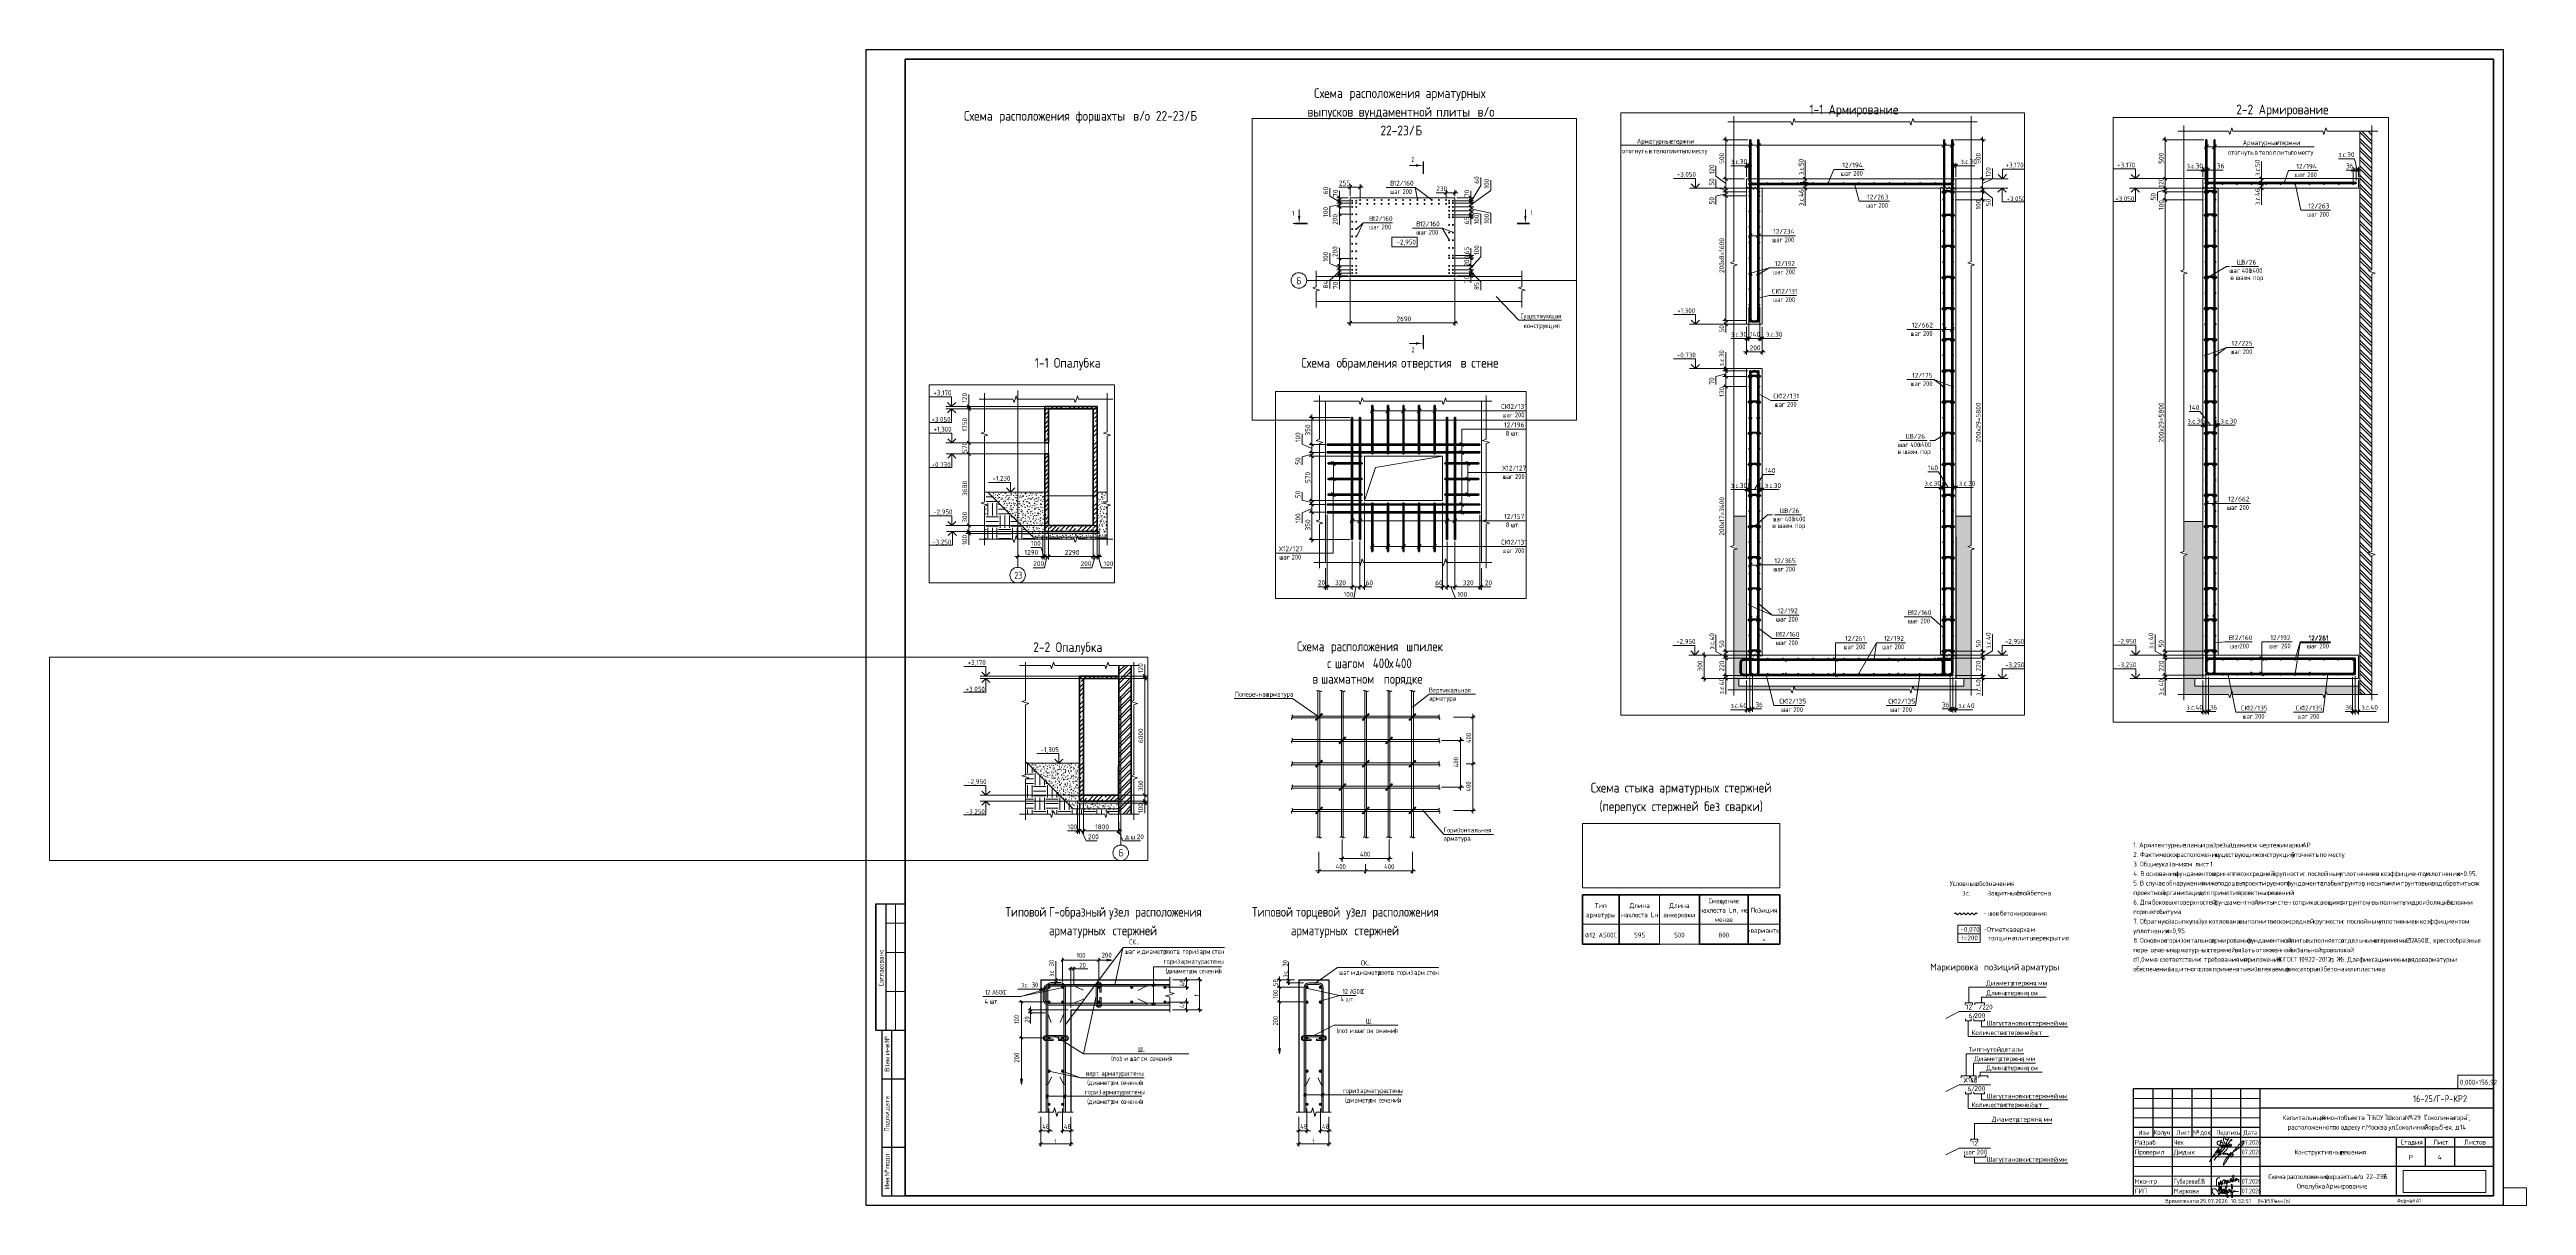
# Paper-space layout 'Layout1' of a CAD drawing. Header units: millimetres. Extents: x -1261 to 12, y 0 to 594.
# The model-space entities are those that its viewports show. They can reach past a viewport. Long polylines and large blocks are cut down to what shows.
import ezdxf

# ---------------------------------------------------------------- set-up
doc = ezdxf.new("R2010")
doc.units = ezdxf.units.MM
for name, pattern in [('01 Штриховая _4 мм_', [6, 3.5, -2.5]), ('02 Штрихпунктирная _20 мм_', [25, 20, -2.5, 0, -2.5]), ('04 Пунктир 10мм', [10, 0, -10])]:
    doc.linetypes.add(name, pattern=pattern)
doc.layers.add('_NPLT_SIGN', color=5, linetype='Continuous', lineweight=9, plot=False)
doc.layers.add('NPLT_SIGN', color=5, linetype='Continuous', lineweight=9, plot=False)
for name, color, linetype, lineweight in [('AA_Dim', 7, 'Continuous', 9), ('AA_Dim-100', 7, 'Continuous', 9), ('AA_Dim-25', 7, 'Continuous', 9), ('AA_Dim-50', 7, 'Continuous', 9), ('AA_Linii', 7, 'Continuous', 9), ('AA_Oformlenie', 7, 'Continuous', 9), ('AA_Razrez', 7, 'Continuous', 9), ('AA_Vinoska', 7, 'Continuous', 9), ('AA_Visotnaya otmetka', 7, 'Continuous', 9), ('AF_Okno', 7, 'Continuous', 18), ('AF_Perekritie', 7, 'Continuous', 50), ('AF_Perekritie_Опалубка', 253, 'Continuous', 18), ('AF_Pokritie', 7, 'Continuous', 9), ('AF_Stena', 7, 'Continuous', 18), ('AF_Stena_Гидроизоляция', 253, 'Continuous', 18), ('AF_Stena_Опалубка', 253, 'Continuous', 18), ('Gen_Stamp', 7, 'Continuous', 9), ('Gen_Table', 7, 'Continuous', 9), ('Gen_Text', 7, 'Continuous', 9), ('KR_Armatura', 7, 'Continuous', 20), ('KR_Armatura_Tonkie', 7, 'Continuous', 20), ('KR_Fundament', 7, 'Continuous', 18), ('Оси', 7, 'Continuous', 9)]:
    doc.layers.add(name, color=color, linetype=linetype, lineweight=lineweight)
doc.layers.add('AA_NPLT_Vports', color=254, linetype='Continuous', plot=False)
doc.styles.add('GOST Common_1', font='GOST Common.ttf', dxfattribs={"width": 0.85, "height": 125})
doc.styles.add('GOST Common_2', font='GOST Common.ttf', dxfattribs={"width": 0.85, "height": 62.5})
doc.styles.add('GOST Common_3', font='GOST Common.ttf', dxfattribs={"width": 0.85, "height": 5})
doc.styles.add('GOST Common_4', font='GOST Common.ttf', dxfattribs={"width": 0.85, "height": 2.5})
doc.styles.add('GOST Common_5', font='GOST Common.ttf', dxfattribs={"width": 0.9, "height": 2.5})
doc.styles.add('GOST Common_6', font='GOST Common.ttf', dxfattribs={"height": 3.5})
doc.styles.add('GOST Common_7', font='GOST Common.ttf', dxfattribs={"height": 2.5})
doc.styles.add('ISOCPEUR', font='isocpeur.ttf', dxfattribs={"width": 0.9, "height": 250})
doc.styles.add('ISOCPEUR_1', font='isocpeur.ttf', dxfattribs={"width": 0.85, "height": 250})
doc.styles.add('ISOCPEUR_10', font='isocpeur.ttf', dxfattribs={"width": 0.85, "height": 62.5})
doc.styles.add('ISOCPEUR_11', font='isocpeur.ttf', dxfattribs={"width": 0.9, "height": 62.5})
doc.styles.add('ISOCPEUR_12', font='isocpeur.ttf', dxfattribs={"width": 0.8, "height": 62.5})
doc.styles.add('ISOCPEUR_13', font='isocpeur.ttf', dxfattribs={"width": 0.85, "height": 2.5})
doc.styles.add('ISOCPEUR_14', font='isocpeur.ttf', dxfattribs={"width": 0.85, "height": 2.3})
doc.styles.add('ISOCPEUR_15', font='isocpeur.ttf', dxfattribs={"width": 0.85, "height": 2})
doc.styles.add('ISOCPEUR_16', font='isocpeur.ttf', dxfattribs={"width": 0.85, "height": 2.1})
doc.styles.add('ISOCPEUR_17', font='isocpeur.ttf', dxfattribs={"width": 0.9, "height": 2})
doc.styles.add('ISOCPEUR_18', font='isocpeur.ttf', dxfattribs={"height": 2.1})
doc.styles.add('ISOCPEUR_19', font='isocpeur.ttf', dxfattribs={"width": 0.85, "height": 3.5})
doc.styles.add('ISOCPEUR_20', font='isocpeur.ttf', dxfattribs={"width": 0.75, "height": 2.5})
doc.styles.add('ISOCPEUR_21', font='isocpeur.ttf', dxfattribs={"width": 0.85, "height": 5})
doc.styles.add('ISOCPEUR_22', font='isocpeur.ttf', dxfattribs={"width": 0.85, "height": 2.5})
doc.styles.add('ISOCPEUR_23', font='isocpeur.ttf', dxfattribs={"width": 0.8, "height": 5})
doc.styles.add('ISOCPEUR_24', font='isocpeur.ttf', dxfattribs={"width": 0.8, "height": 2.5})
doc.styles.add('ISOCPEUR_25', font='isocpeur.ttf', dxfattribs={"width": 0.85, "height": 2.5})
doc.styles.add('ISOCPEUR_4', font='isocpeur.ttf', dxfattribs={"width": 0.7, "height": 350})
doc.styles.add('ISOCPEUR_5', font='isocpeur.ttf', dxfattribs={"width": 0.7, "height": 125})
doc.styles.add('ISOCPEUR_6', font='isocpeur.ttf', dxfattribs={"width": 0.9, "height": 125})
doc.styles.add('ISOCPEUR_7', font='isocpeur.ttf', dxfattribs={"width": 0.85, "height": 125})
doc.styles.add('ISOCPEUR_8', font='isocpeur.ttf', dxfattribs={"width": 0.8, "height": 125})
doc.styles.add('ISOCPEUR_9', font='isocpeur.ttf', dxfattribs={"width": 0.7, "height": 175})
doc.dimstyles.new('00_Точн_3_знака__прозр_', dxfattribs={"dimscale": 304.8, "dimtxt": 248.995294, "dimasz": 0.557743, "dimexe": 0.492126, "dimexo": 0.328084, "dimgap": 0.032808, "dimtad": 1, "dimdec": 3, "dimrnd": 0.001, "dimdsep": 46, "dimtxsty": 'ISOCPEUR', "dimblk1": 'OBLIQUE', "dimblk2": 'OBLIQUE', "dimsah": 1, "dimcen": 0.09, "dimdle": 0.492126, "dimazin": 0, "dimtfac": 1, "dimtdec": 4, "dimtix": 1, "dimtmove": 0, "dimatfit": 3, "dimfxl": 1, "dimtvp": 1, "dimtolj": 1, "dimtzin": 0, "dimlwd": 18, "dimlwe": 18, "dimarcsym": 2})
doc.dimstyles.new('00_Точн_3_знака__прозр__1', dxfattribs={"dimscale": 304.8, "dimtxt": 248.995294, "dimasz": 0.557743, "dimexe": 0.492126, "dimexo": 0.328084, "dimgap": 0.032808, "dimtad": 1, "dimdec": 3, "dimrnd": 0.001, "dimdsep": 46, "dimtxsty": 'ISOCPEUR', "dimblk1": 'OBLIQUE', "dimblk2": 'OBLIQUE', "dimsah": 1, "dimcen": 0.09, "dimdle": 0.492126, "dimazin": 0, "dimtfac": 1, "dimtdec": 4, "dimtix": 1, "dimtmove": 1, "dimatfit": 3, "dimfxl": 1, "dimtvp": 1, "dimtolj": 1, "dimtzin": 0, "dimlwd": 18, "dimlwe": 18, "dimarcsym": 2})
doc.dimstyles.new('00_Точн_3_знака__прозр__2', dxfattribs={"dimscale": 304.8, "dimtxt": 124.497647, "dimasz": 0.278871, "dimexe": 0.246063, "dimexo": 0.164042, "dimgap": 0.016404, "dimtad": 1, "dimdec": 3, "dimrnd": 0.001, "dimdsep": 46, "dimtxsty": 'ISOCPEUR_6', "dimblk1": 'OBLIQUE', "dimblk2": 'OBLIQUE', "dimsah": 1, "dimcen": 0.09, "dimdle": 0.246063, "dimazin": 0, "dimtfac": 1, "dimtdec": 4, "dimtix": 1, "dimtmove": 0, "dimatfit": 3, "dimfxl": 1, "dimtvp": 1, "dimtolj": 1, "dimtzin": 0, "dimlwd": 18, "dimlwe": 18, "dimarcsym": 2})
doc.dimstyles.new('00_Точн_3_знака__прозр__3', dxfattribs={"dimscale": 304.8, "dimtxt": 124.497647, "dimasz": 0.278871, "dimexe": 0.246063, "dimexo": 0.164042, "dimgap": 0.016404, "dimtad": 1, "dimdec": 3, "dimrnd": 0.001, "dimdsep": 46, "dimtxsty": 'ISOCPEUR_6', "dimblk1": 'OBLIQUE', "dimblk2": 'OBLIQUE', "dimsah": 1, "dimcen": 0.09, "dimdle": 0.246063, "dimazin": 0, "dimtfac": 1, "dimtdec": 4, "dimtix": 1, "dimtmove": 1, "dimatfit": 3, "dimfxl": 1, "dimtvp": 1, "dimtolj": 1, "dimtzin": 0, "dimlwd": 18, "dimlwe": 18, "dimarcsym": 2})
doc.dimstyles.new('00_Точн_3_знака__прозр__4', dxfattribs={"dimscale": 304.8, "dimtxt": 62.248823, "dimasz": 0.139436, "dimexe": 0.123031, "dimexo": 0.082021, "dimgap": 0.008202, "dimtad": 1, "dimdec": 3, "dimrnd": 0.001, "dimdsep": 46, "dimtxsty": 'ISOCPEUR_11', "dimblk1": 'OBLIQUE', "dimblk2": 'OBLIQUE', "dimsah": 1, "dimcen": 0.09, "dimdle": 0.123031, "dimazin": 0, "dimtfac": 1, "dimtdec": 4, "dimtix": 1, "dimtmove": 1, "dimatfit": 3, "dimfxl": 1, "dimtvp": 1, "dimtolj": 1, "dimtzin": 0, "dimlwd": 18, "dimlwe": 18, "dimarcsym": 2})
doc.dimstyles.new('00_Точн_3_знака__прозр__5', dxfattribs={"dimscale": 304.8, "dimtxt": 62.248823, "dimasz": 0.139436, "dimexe": 0.123031, "dimexo": 0.082021, "dimgap": 0.008202, "dimtad": 1, "dimdec": 3, "dimrnd": 0.001, "dimdsep": 46, "dimtxsty": 'ISOCPEUR_11', "dimblk1": 'OBLIQUE', "dimblk2": 'OBLIQUE', "dimsah": 1, "dimcen": 0.09, "dimdle": 0.123031, "dimazin": 0, "dimtfac": 1, "dimtdec": 4, "dimtix": 1, "dimtmove": 0, "dimatfit": 3, "dimfxl": 1, "dimtvp": 1, "dimtolj": 1, "dimtzin": 0, "dimlwd": 18, "dimlwe": 18, "dimarcsym": 2})
doc.dimstyles.new('05_Округл_1мм__прозр_', dxfattribs={"dimscale": 304.8, "dimtxt": 124.497647, "dimasz": 0.278871, "dimexe": 0.246063, "dimexo": 0.164042, "dimgap": 0.016404, "dimtad": 1, "dimdec": 0, "dimdsep": 46, "dimtxsty": 'ISOCPEUR_6', "dimblk1": 'OBLIQUE', "dimblk2": 'OBLIQUE', "dimsah": 1, "dimcen": 0.09, "dimdle": 0.246063, "dimazin": 0, "dimtfac": 1, "dimtdec": 4, "dimtix": 1, "dimtmove": 1, "dimatfit": 3, "dimfxl": 1, "dimtvp": 1, "dimtolj": 1, "dimtzin": 0, "dimlwd": 18, "dimlwe": 18, "dimarcsym": 2})
doc.dimstyles.new('05_Округл_50мм__непрозр_', dxfattribs={"dimscale": 304.8, "dimtxt": 124.497647, "dimasz": 0.278871, "dimexe": 0.246063, "dimexo": 0.164042, "dimgap": 0.049213, "dimtad": 1, "dimdec": 0, "dimrnd": 50, "dimdsep": 46, "dimtxsty": 'ISOCPEUR_6', "dimblk1": 'OBLIQUE', "dimblk2": 'OBLIQUE', "dimsah": 1, "dimcen": 0.09, "dimdle": 0.246063, "dimazin": 0, "dimtfac": 1, "dimtdec": 4, "dimtix": 1, "dimtmove": 1, "dimatfit": 3, "dimfxl": 1, "dimtvp": 1, "dimtfill": 1, "dimtolj": 1, "dimtzin": 0, "dimlwd": 18, "dimlwe": 18, "dimarcsym": 2})
doc.dimstyles.new('05_Округл_5мм__прозр__2', dxfattribs={"dimscale": 304.8, "dimtxt": 124.497647, "dimasz": 0.278871, "dimexe": 0.246063, "dimexo": 0.164042, "dimgap": 0.016404, "dimtad": 1, "dimdec": 0, "dimrnd": 5, "dimdsep": 46, "dimtxsty": 'ISOCPEUR_6', "dimblk1": 'OBLIQUE', "dimblk2": 'OBLIQUE', "dimsah": 1, "dimcen": 0.09, "dimdle": 0.246063, "dimazin": 0, "dimtfac": 1, "dimtdec": 4, "dimtix": 1, "dimtmove": 1, "dimatfit": 3, "dimfxl": 1, "dimtvp": 1, "dimtolj": 1, "dimtzin": 0, "dimlwd": 18, "dimlwe": 18, "dimarcsym": 2})
doc.dimstyles.new('05_Округл_5мм__прозр__3', dxfattribs={"dimscale": 304.8, "dimtxt": 124.497647, "dimasz": 0.278871, "dimexe": 0.246063, "dimexo": 0.164042, "dimgap": 0.016404, "dimtad": 1, "dimdec": 0, "dimrnd": 5, "dimdsep": 46, "dimtxsty": 'ISOCPEUR_6', "dimblk1": 'OBLIQUE', "dimblk2": 'OBLIQUE', "dimsah": 1, "dimcen": 0.09, "dimdle": 0.246063, "dimazin": 0, "dimtfac": 1, "dimtdec": 4, "dimtix": 1, "dimtmove": 0, "dimatfit": 3, "dimfxl": 1, "dimtvp": 1, "dimtolj": 1, "dimtzin": 0, "dimlwd": 18, "dimlwe": 18, "dimarcsym": 2})
doc.dimstyles.new('05_Округл_5мм__прозр__4', dxfattribs={"dimscale": 304.8, "dimtxt": 62.248823, "dimasz": 0.139436, "dimexe": 0.123031, "dimexo": 0.082021, "dimgap": 0.008202, "dimtad": 1, "dimdec": 0, "dimrnd": 5, "dimdsep": 46, "dimtxsty": 'ISOCPEUR_11', "dimblk1": 'OBLIQUE', "dimblk2": 'OBLIQUE', "dimsah": 1, "dimcen": 0.09, "dimdle": 0.123031, "dimazin": 0, "dimtfac": 1, "dimtdec": 4, "dimtix": 1, "dimtmove": 1, "dimatfit": 3, "dimfxl": 1, "dimtvp": 1, "dimtolj": 1, "dimtzin": 0, "dimlwd": 18, "dimlwe": 18, "dimarcsym": 2})
doc.dimstyles.new('05_Округл_5мм__прозр__5', dxfattribs={"dimscale": 304.8, "dimtxt": 62.248823, "dimasz": 0.139436, "dimexe": 0.123031, "dimexo": 0.082021, "dimgap": 0.008202, "dimtad": 1, "dimdec": 0, "dimrnd": 5, "dimdsep": 46, "dimtxsty": 'ISOCPEUR_11', "dimblk1": 'OBLIQUE', "dimblk2": 'OBLIQUE', "dimsah": 1, "dimcen": 0.09, "dimdle": 0.123031, "dimazin": 0, "dimtfac": 1, "dimtdec": 4, "dimtix": 1, "dimtmove": 0, "dimatfit": 3, "dimfxl": 1, "dimtvp": 1, "dimtolj": 1, "dimtzin": 0, "dimlwd": 18, "dimlwe": 18, "dimarcsym": 2})
doc.dimstyles.new('10_Раскладка_арматуры_с_засечками', dxfattribs={"dimscale": 304.8, "dimtxt": 0.18, "dimasz": 0.164042, "dimexe": 0.082021, "dimexo": 0, "dimgap": 0, "dimtad": 1, "dimdec": 3, "dimrnd": 0.001, "dimdsep": 46, "dimtxsty": 'ISOCPEUR_12', "dimblk1": 'OBLIQUE', "dimblk2": 'OBLIQUE', "dimsah": 1, "dimcen": 0.09, "dimdle": 0.082021, "dimazin": 0, "dimtfac": 1, "dimtdec": 4, "dimtix": 1, "dimtmove": 0, "dimatfit": 3, "dimfxl": 1, "dimtvp": 1, "dimtolj": 1, "dimtzin": 0, "dimlwd": 18, "dimlwe": 18, "dimarcsym": 2})
doc.dimstyles.new('10_Раскладка_арматуры_с_засечками_1', dxfattribs={"dimscale": 304.8, "dimtxt": 0.18, "dimasz": 0.164042, "dimexe": 0.082021, "dimexo": 0, "dimgap": 0, "dimtad": 1, "dimdec": 3, "dimrnd": 0.001, "dimdsep": 46, "dimtxsty": 'GOST Common_2', "dimblk1": 'OBLIQUE', "dimblk2": 'OBLIQUE', "dimsah": 1, "dimcen": 0.09, "dimdle": 0.082021, "dimazin": 0, "dimtfac": 1, "dimtdec": 4, "dimtix": 1, "dimtmove": 0, "dimatfit": 3, "dimfxl": 1, "dimtvp": 1, "dimtolj": 1, "dimtzin": 0, "dimlwd": 18, "dimlwe": 18, "dimarcsym": 2})
doc.dimstyles.new('10_Раскладка_арматуры_с_засечками_2', dxfattribs={"dimscale": 304.8, "dimtxt": 0.18, "dimasz": 0.164042, "dimexe": 0.082021, "dimexo": 0, "dimgap": 0, "dimtad": 1, "dimdec": 3, "dimrnd": 0.001, "dimdsep": 46, "dimtxsty": 'ISOCPEUR_11', "dimblk1": 'OBLIQUE', "dimblk2": 'OBLIQUE', "dimsah": 1, "dimcen": 0.09, "dimdle": 0.082021, "dimazin": 0, "dimtfac": 1, "dimtdec": 4, "dimtix": 1, "dimtmove": 0, "dimatfit": 3, "dimfxl": 1, "dimtvp": 1, "dimtolj": 1, "dimtzin": 0, "dimlwd": 18, "dimlwe": 18, "dimarcsym": 2})
picture_1 = doc.add_image_def('image1.jpg', size_in_pixel=(1429, 378))
picture_2 = doc.add_image_def('image2.png', size_in_pixel=(843, 274))
pattern_1 = [(45, (88150.36, 825), (-224.506, 224.506), []), (45, (88374.87, 825), (-224.506, 224.506), [396.875, -79.375, 3.353, -76.022])]
pattern_2 = [(45, (152225.25, 825), (-224.506, 224.506), []), (45, (152449.76, 825), (-224.506, 224.506), [396.875, -79.375, 3.353, -76.022])]

# ---------------------------------------------------------------- blocks, each defined once
blk = doc.blocks.new('020_Основная надпись Форма 3 - ООО ПСК _Азурит_-3663530-Схема расположения форшахты в_о 22-23_Б_ Опалубка_ Армирование')
at = {"layer": 'AA_Vinoska', "lineweight": 30}
for p, q in [((-836, 155), (-836, 90)), ((-836, 155), (-821, 155)), ((-836, 90), (-836, 155)), ((-831, 155), (-831, 90)), ((-836, 90), (-821, 90)), ((-833, 90), (-833, 5)), ((-833, 90), (-821, 90)), ((-828, 90), (-828, 5)), ((-833, 65), (-821, 65)), ((-190, 60), (-190, 5)), ((-5, 60), (-190, 60)), ((-180, 60), (-180, 35)), ((-170, 60), (-170, 5)), ((-160, 60), (-160, 35)), ((-150, 60), (-150, 5)), ((-135, 60), (-135, 5)), ((-125, 60), (-125, 5)), ((-125, 40), (-190, 40)), ((-5, 50), (-125, 50)), ((-833, 30), (-821, 30)), ((-125, 35), (-190, 35)), ((-5, 35), (-125, 35)), ((-55, 35), (-55, 5)), ((-5, 30), (-55, 30)), ((-40, 35), (-40, 30)), ((-40, 30), (-40, 20)), ((-25, 35), (-25, 30)), ((-25, 30), (-25, 20)), ((-5, 20), (-125, 20)), ((-833, 5), (-821, 5))]:
    blk.add_line(p, q, dxfattribs=at)
at = {"layer": 'AA_Vinoska', "lineweight": 18}
for p, q in [((-826, 155), (-826, 90)), ((-821, 155), (-821, 90)), ((-831, 145), (-821, 145)), ((-831, 130), (-821, 130)), ((-831, 110), (-821, 110)), ((-125, 55), (-190, 55)), ((-125, 50), (-190, 50)), ((-125, 45), (-190, 45)), ((-125, 30), (-190, 30)), ((-125, 25), (-190, 25)), ((-125, 20), (-190, 20)), ((-125, 15), (-190, 15)), ((-125, 10), (-190, 10))]:
    blk.add_line(p, q, dxfattribs=at)
at = {"layer": 'AA_Vinoska'}
for q in [(-5, 70), (-15, 60)]:
    blk.add_line((-5, 60), q, dxfattribs=at)
at = {"layer": 'Gen_Stamp', "lineweight": 25}
for p, q in [((-841, 0), (-841, 594)), ((-841, 594), (0, 594)), ((0, 594), (0, 0)), ((0, 0), (-841, 0))]:
    blk.add_line(p, q, dxfattribs=at)
at = {"layer": 'Gen_Stamp', "lineweight": 80}
for p, q in [((-821, 5), (-821, 589)), ((-821, 589), (-5, 589)), ((-5, 589), (-5, 5)), ((-5, 5), (-821, 5))]:
    blk.add_line(p, q, dxfattribs=at)
at = {"layer": 'Gen_Stamp', "char_height": 2.5, "attachment_point": 1, "rotation": 90, "style": 'ISOCPEUR_13'}
for s, insert, width in [('Согласовано', (-834.6, 112.6), 20.375), ('\\fISOCPEUR|b0|i0|c204|p34|;\\W.85;№', (-831.6, 83.6), 3.135), ('инв', (-831.6, 77.1), 5.52), ('. ', (-831.6, 81.7), 2.317), ('Взам', (-831.6, 68.7), 7.836), ('. ', (-831.6, 75.2), 2.317), ('дата', (-831.6, 48.8), 8.245), ('\\fISOCPEUR|b0|i0|c204|p34|;\\W.85; ', (-831.6, 47.5), 1.567), ('Подп', (-831.6, 37.9), 7.564), ('\\fISOCPEUR|b0|i0|c204|p34|;\\W.85;и', (-831.6, 46), 1.84), ('. ', (-831.6, 44.1), 2.317), ('\\fISOCPEUR|b0|i0|c204|p34|;\\W.85;№', (-831.6, 15), 3.135), ('\\fISOCPEUR|b0|i0|c204|p34|;\\W.85; ', (-831.6, 17.6), 1.567), ('Инв', (-831.6, 8.4), 5.724), ('подл', (-831.6, 18.9), 7.359), ('\\fISOCPEUR|b0|i0|c204|p34|;\\W.85;.', (-831.6, 24.9), 0.75), ('. ', (-831.6, 13.1), 2.317)]:
    blk.add_mtext(s, dxfattribs=dict(at, insert=insert, width=width))
at = {"layer": 'Gen_Stamp', "attachment_point": 1}
for s, insert, char_height, width, style in [('Изм', (-187.4, 38.5), 2.3, 5.179, 'ISOCPEUR_14'), ('Кол', (-179.6, 38.8), 2.5, 5.724, 'ISOCPEUR_13'), ('Лист', (-167.9, 38.6), 2.3, 6.951, 'ISOCPEUR_14'), ('\\fISOCPEUR|b0|i0|c204|p34|;\\W.85;№', (-159.5, 38.8), 2.5, 3.135, 'ISOCPEUR_13'), ('\\fISOCPEUR|b0|i0|c204|p34|;\\W.85; ', (-156.9, 38.8), 2.5, 1.567, 'ISOCPEUR_13'), ('Подпись', (-147.3, 38.6), 2.3, 11.38, 'ISOCPEUR_14'), ('Дата', (-133.4, 38.6), 2.3, 7.905, 'ISOCPEUR_14'), ('\\fISOCPEUR|b0|i0|c204|p34|;\\W.85;.', (-183.1, 38.5), 2.3, 0.681, 'ISOCPEUR_14'), ('\\fISOCPEUR|b0|i0|c204|p34|;\\W.85;.', (-174.9, 38.8), 2.5, 0.75, 'ISOCPEUR_13'), ('уч', (-174.3, 38.8), 2.5, 3.68, 'ISOCPEUR_13'), ('\\fISOCPEUR|b0|i0|c204|p34|;\\W.85;.', (-171.2, 38.8), 2.5, 0.75, 'ISOCPEUR_13'), ('док', (-155.6, 38.8), 2.5, 5.52, 'ISOCPEUR_13'), ('\\fISOCPEUR|b0|i0|c204|p34|;\\W.85;.', (-151.1, 38.8), 2.5, 0.75, 'ISOCPEUR_13'), ('Стадия', (-52.6, 33.8), 2.5, 11.721, 'ISOCPEUR_13'), ('\\fISOCPEUR|b0|i0|c204|p34|;\\W.85;Р', (-48.4, 26), 2.5, 2.044, 'ISOCPEUR_13'), ('Лист', (-35.8, 33.8), 2.5, 7.768, 'ISOCPEUR_13'), ('Листов', (-20, 33.8), 2.5, 11.448, 'ISOCPEUR_13'), ('Время', (-173.6, 3.4), 2.1, 8.245, 'ISOCPEUR_16'), ('\\fISOCPEUR|b0|i0|c204|p34|;\\W.85; ', (-166.8, 3.4), 2.1, 1.363, 'ISOCPEUR_16'), ('печати', (-165.7, 3.4), 2.1, 10.085, 'ISOCPEUR_16'), ('\\fISOCPEUR|b0|i0|c204|p34|;\\W.85;:', (-157.3, 3.4), 2.1, 0.681, 'ISOCPEUR_16'), ('841', (-126.1, 3.3), 2, 4.473, 'ISOCPEUR_17'), ('\\fISOCPEUR|b0|i0|c204|p34|;\\W.9;х', (-122.4, 3.3), 2, 1.587, 'ISOCPEUR_17'), ('594', (-121.1, 3.3), 2, 4.978, 'ISOCPEUR_17'), ('мм', (-117, 3.3), 2, 3.608, 'ISOCPEUR_17'), (' (h)', (-114, 3.3), 2, 4.69, 'ISOCPEUR_17'), ('Формат', (-54.5, 3.5), 2, 10.426, 'ISOCPEUR_15'), ('\\fISOCPEUR|b0|i0|c204|p34|;\\W.85; ', (-45.9, 3.5), 2, 1.295, 'ISOCPEUR_15'), ('\\fISOCPEUR|b0|i0|c204|p34|;\\W.85;А', (-44.9, 3.5), 2, 1.908, 'ISOCPEUR_15'), ('\\fISOCPEUR|b0|i0|c204|p34|;\\W.85;1', (-43.3, 3.5), 2, 1.022, 'ISOCPEUR_15')]:
    blk.add_mtext(s, dxfattribs=dict(at, insert=insert, char_height=char_height, width=width, style=style))
at = {"layer": 'Gen_Stamp'}
image = blk.add_image(picture_1, insert=(-51.3, 6.6), size_in_units=(42.5, 11.3), dxfattribs=at)
image.dxf.flags = 7
blk = doc.blocks.new('022_Маркова - ГИП-4125479-Схема расположения форшахты в_о 22-23_Б_ Опалубка_ Армирование')
at = {"layer": '_NPLT_SIGN'}
for points, knots in [([(43.9, 0.7), (43.5, 2.1), (42.5, 3.5), (41.8, 3.8), (40.7, 3.5), (40.3, 2.4), (40.8, 1.3), (41.8, 0.2), (43.1, 0), (44.4, 0.8), (44.6, 1.9), (44.6, 3.8), (44.6, 4.8)], [0, 0, 0, 0, 0.00435621, 0.00834068, 0.01168595, 0.01550962, 0.01972632, 0.02417924, 0.0289255, 0.03328241, 0.03828155, 0.04275783, 0.04275783, 0.04275783, 0.04275783]), ([(44.8, 4.3), (44.7, 4.8), (44.5, 5.1), (44.1, 5.2), (43.9, 5), (43.9, 4.3), (44.5, 2.5), (45, 1.3), (45.1, 1.2), (45.1, 1.2), (45.2, 1.6), (45.4, 3.1), (45.4, 4.3), (45.4, 4.8), (45.2, 4.9), (45.1, 4.9), (45, 4.7), (45.1, 3.6), (45.5, 1.9), (45.8, 1.1), (45.9, 1.1), (46, 1.2), (46.3, 2.5), (46.3, 2.9), (46.3, 3), (46.1, 3), (45.9, 3), (45.7, 2.7), (45.7, 2.1), (46, 1.8), (46.3, 1.6), (46.5, 1.3), (46.8, 1.1), (47, 1.1), (47.2, 2.5), (47.1, 3.1), (46.8, 3.5), (46.3, 3.5), (46, 3.2), (45.9, 2.8), (46, 2.1), (46.3, 1.7), (46.5, 1.7), (47, 2), (47, 2.2), (47, 2.8), (46.9, 3), (46.9, 3), (46.9, 3), (46.9, 2.9), (46.9, 1.8), (47.2, 1.4), (47.4, 1.2), (47.6, 1.3), (48, 1.9), (48, 2.6), (47.7, 3.7), (47.5, 4.4), (47.5, 4.6), (47.4, 4.6), (47.4, 4.6), (47.5, 3.8), (48.1, 1.2), (48.5, 0.1), (48.7, -0.8), (48.7, -0.9), (48.6, -0.9), (48.4, -0.9), (47.9, -0.2), (47.6, 0.7), (47.5, 2), (47.6, 2.7), (48, 3), (48.2, 2.9), (48.3, 2.8), (48.3, 2.5), (48.4, 1.9), (48.7, 1.5), (48.8, 1.5), (49, 1.6), (49, 1.8), (49.1, 2.2), (49.2, 2.9), (49.1, 3.2), (49.1, 3.5), (49.1, 3.5), (49.2, 3.5), (49.5, 2.8), (49.7, 2.2), (49.7, 2), (49.7, 2), (49.6, 2), (49.5, 2.4), (49.4, 2.6), (49.5, 3.1), (49.6, 3.2), (49.7, 3.1), (50, 2.6), (50.1, 2.2), (50.4, 2.2), (50.6, 2.5), (50.8, 3.4), (51, 4.4), (50.9, 5.3), (50.7, 5.8), (50.5, 5.9), (50.4, 5.8), (50.3, 5.6), (50.4, 4.9), (50.5, 4.1), (50.7, 2.5), (50.9, 1.3), (50.9, 0.5), (50.9, -0.1), (51, -0.5), (51, -0.9), (50.9, -1), (50.7, -0.9), (50.4, -0.6), (50.2, 1.1), (50.1, 2.1), (50.2, 2.6), (50.3, 2.7), (50.6, 2.5), (50.7, 2.1), (50.7, 1.9), (50.7, 1.4), (51, 1.3), (51.2, 1.5), (51.5, 2.3), (51.6, 2.5), (51.7, 2.5), (51.8, 2.4), (51.8, 2.1), (51.9, 2.1), (52, 2.2), (52.1, 2.4), (52.3, 2.5), (52.4, 2.4), (52.5, 2.2), (52.6, 2.1), (52.8, 2.1), (52.9, 2.1), (53.1, 2.2), (53.4, 2.2), (53.5, 2.1), (53.7, 2.1), (53.9, 2.1), (54.1, 2.2)], [0, 0, 0, 0, 0.0013642, 0.0024716, 0.0039271, 0.0071604, 0.0114923, 0.0151992, 0.0168552, 0.017577, 0.0197425, 0.0231954, 0.0267048, 0.0287659, 0.0295817, 0.0300123, 0.031498, 0.0347832, 0.0388614, 0.0418614, 0.0430502, 0.0447716, 0.0468358, 0.0489595, 0.0498178, 0.0504412, 0.0511968, 0.0523995, 0.0538233, 0.0552935, 0.0565438, 0.0577717, 0.0588373, 0.0609859, 0.0633503, 0.0660541, 0.0677903, 0.0693288, 0.0708886, 0.0726354, 0.0744423, 0.0759439, 0.0772831, 0.0783918, 0.0798486, 0.0809736, 0.0818741, 0.0822252, 0.0824312, 0.0837412, 0.0855667, 0.0876358, 0.0887665, 0.0901391, 0.0918825, 0.0946733, 0.0974863, 0.0997671, 0.1008166, 0.101087, 0.1020353, 0.1058616, 0.110959, 0.1161878, 0.1186349, 0.1198924, 0.1203364, 0.1215942, 0.123759, 0.1272016, 0.1305016, 0.133259, 0.1348584, 0.1358061, 0.1366498, 0.1378419, 0.1393454, 0.1406226, 0.1414171, 0.1419862, 0.1428554, 0.1443162, 0.1458558, 0.147224, 0.1479078, 0.1483694, 0.1493507, 0.1509007, 0.1525761, 0.1534842, 0.1538318, 0.1543395, 0.1550943, 0.1563412, 0.1572985, 0.1581547, 0.1590571, 0.160364, 0.1617296, 0.1629626, 0.1646785, 0.1672603, 0.1703712, 0.1730004, 0.1747326, 0.175603, 0.1762204, 0.1774892, 0.1794496, 0.1828662, 0.186801, 0.1907892, 0.1937227, 0.1957314, 0.1972287, 0.1982494, 0.1990669, 0.1999687, 0.2025853, 0.2060361, 0.2096286, 0.2115128, 0.2127044, 0.213734, 0.2148092, 0.2159556, 0.216966, 0.2181091, 0.2197772, 0.2213504, 0.222648, 0.2231309, 0.2237283, 0.2243257, 0.2249206, 0.2254421, 0.2261004, 0.22678, 0.2274149, 0.2280973, 0.2287697, 0.2293729, 0.2299582, 0.230652, 0.2313279, 0.2319846, 0.2325681, 0.2332749, 0.2332749, 0.2332749, 0.2332749])]:
    blk.add_open_spline(points, degree=3, knots=knots, dxfattribs=at)
blk = doc.blocks.new('022_Губарева Е_В_ - Нормоконтроль-4126001-Схема расположения форшахты в_о 22-23_Б_ Опалубка_ Армирование')
at = {"layer": '_NPLT_SIGN'}
for points, knots in [([(42.6, -0.2), (42.7, 1.1), (42.8, 2), (42.8, 3), (42.8, 3.4), (42.9, 3.5), (43.9, 4.4), (44.2, 4.4), (44.3, 4.4), (44.4, 4.4), (44.4, 4)], [0, 0, 0, 0, 0.0035831, 0.00610071, 0.00770703, 0.00968285, 0.01159584, 0.01352143, 0.01412232, 0.01475797, 0.01475797, 0.01475797, 0.01475797]), ([(43.8, 1.9), (43.7, 1.5), (43.7, 1), (43.8, 0.6), (43.9, 0.5), (44.1, 0.7), (44.5, 1.3), (44.8, 2), (44.9, 2.5), (44.9, 2.7), (44.8, 2.7), (44.7, 2.7), (44.4, 1.8), (44.3, 0.6), (44.3, -0.5), (44.4, -1.5), (44.4, -2.2), (44.2, -2.6), (44.1, -2.6), (43.9, -2.6), (43.8, -2.3), (43.9, -1.1), (44.1, -0.3), (44.7, 1.2), (45, 1.9), (45.2, 2), (45.3, 1.9), (45.3, 1.5), (45.4, 1.1), (45.5, 1), (45.7, 1), (45.8, 1), (45.9, 1.2), (46, 1.5), (45.9, 1.6), (45.7, 1.5), (45.6, 1.3), (45.3, 0.9), (45.3, 0.7), (45.2, 0.6), (45.2, 0.6), (45.2, 0.8), (45.6, 2.2), (46, 2.7), (46.4, 3.1), (46.7, 3.2), (46.8, 3.1), (46.9, 3), (47, 2.2), (46.9, 1.9), (46.7, 1.1), (46.6, 1), (46.6, 1.1), (46.7, 1.6), (47.1, 2.4), (47.3, 2.8), (47.5, 3), (47.6, 2.9), (47.5, 1.8), (47.5, 1.2), (47.5, 1.1)], [0, 0, 0, 0, 0.00141903, 0.00251453, 0.00337203, 0.00464653, 0.00656525, 0.00877126, 0.01035522, 0.01120876, 0.01162334, 0.0128081, 0.0152087, 0.01880295, 0.02245602, 0.02553595, 0.02780375, 0.02915839, 0.02992211, 0.0305915, 0.03233411, 0.03487331, 0.03881069, 0.04238535, 0.04524248, 0.04650068, 0.0473813, 0.04840926, 0.04948548, 0.0502589, 0.05082659, 0.051391, 0.05208083, 0.05284209, 0.05363298, 0.05434785, 0.05541659, 0.0564329, 0.05731609, 0.05768512, 0.05801426, 0.05982684, 0.06230422, 0.06525775, 0.06687307, 0.06797065, 0.06863967, 0.06985615, 0.07125576, 0.07337441, 0.07476414, 0.07584655, 0.07660409, 0.07822482, 0.08024043, 0.08198553, 0.08292431, 0.08454256, 0.08644351, 0.08840011, 0.08840011, 0.08840011, 0.08840011]), ([(46.7, 1.9), (47.3, 2.1), (47.8, 2.4), (48.4, 2.8), (48.5, 2.9), (48.6, 3), (48.6, 3.1), (48.5, 3.1), (48.2, 2.6), (48.1, 2.2), (48, 1.2), (48, 0), (48, -0.5), (48, -0.7), (47.9, -0.7), (47.8, -0.6), (47.8, 0), (48.4, 1.8), (48.9, 2.5), (49, 2.6), (49.1, 2.6), (49.1, 2.5), (49.1, 2), (49.1, 1.8), (49.2, 1.8), (49.3, 1.8), (49.9, 2.4), (50.2, 3), (50.3, 3.3), (50.2, 3.6), (50.1, 3.7), (49.8, 3.5), (49.7, 3.1), (49.7, 2.6), (49.9, 2.2), (50.1, 2.1), (50.4, 2.2), (50.8, 2.7), (51.4, 3.5), (51.8, 4.6), (51.6, 5.4), (51.5, 5.5), (51.4, 5.5), (51.3, 5.5), (51.1, 5.2), (50.7, 4.2), (50.6, 3.1), (50.7, 2.3), (50.9, 2.1), (51.1, 2.1), (51.6, 2.5), (51.6, 3), (51.5, 3.2), (51.3, 3.2), (51.1, 3.1), (51, 2.9), (51, 2.6), (51, 2.4), (51.1, 2.3), (51.5, 2.4), (52.2, 3), (52.4, 3.2), (52.6, 3.7), (52.9, 3.9), (53.3, 3.8), (53.3, 3.2), (53, 2.8), (52.5, 2.4), (52.3, 2.9), (52.4, 3.4), (52.5, 3.5), (52.5, 3.3), (52.6, 3.3), (53.3, 3.3), (53.8, 3.3), (54.2, 3.3), (54.2, 2.9), (54.2, 2.6), (54.1, 2.4), (54.1, 2.2), (54.2, 2)], [0, 0, 0, 0, 0.002061, 0.0036154, 0.0046696, 0.0050974, 0.0054418, 0.0062669, 0.0074082, 0.0095322, 0.012344, 0.0152477, 0.0173466, 0.0182547, 0.0187982, 0.0197454, 0.0226428, 0.0262833, 0.0295057, 0.0307223, 0.0311997, 0.0318816, 0.0327288, 0.0334831, 0.0338833, 0.0349628, 0.0367236, 0.0387232, 0.0400853, 0.0408698, 0.0416582, 0.0425762, 0.0439393, 0.0454368, 0.046769, 0.0478604, 0.0491315, 0.0512693, 0.0543417, 0.0576748, 0.0600731, 0.0612526, 0.0616232, 0.0622122, 0.0638923, 0.0666299, 0.069869, 0.0723061, 0.0737444, 0.0750704, 0.0765109, 0.078042, 0.0790802, 0.0798296, 0.0806092, 0.081431, 0.0822644, 0.0829363, 0.0836607, 0.0852585, 0.0870435, 0.0889793, 0.0902316, 0.0915967, 0.0930789, 0.0947907, 0.0967323, 0.0986141, 0.1003735, 0.1016008, 0.1024329, 0.1028978, 0.1039958, 0.1054643, 0.107171, 0.1085436, 0.10964, 0.1106443, 0.1114336, 0.1121611, 0.1121611, 0.1121611, 0.1121611])]:
    blk.add_open_spline(points, degree=3, knots=knots, dxfattribs=at)
blk = doc.blocks.new('022_Нет подписи - 022_Нет подписи-1287868-Схема расположения форшахты в_о 22-23_Б_ Опалубка_ Армирование')
at = {"layer": 'AA_Vinoska'}
blk.add_line((0, 0), (0, 5), dxfattribs=at)
blk = doc.blocks.new('022_Дидык - Проверил-4126274-Схема расположения форшахты в_о 22-23_Б_ Опалубка_ Армирование')
at = {"layer": 'NPLT_SIGN'}
for points, degree in [([(44.2, 5), (39.1, -2.5)], 1), ([(45.4, 2.5), (50.4, 9)], 1), ([(50.1, 1), (50.9, 2)], 1), ([(50.4, 9), (50.7, 8.7), (50.5, 8.4)], 2)]:
    blk.add_open_spline(points, degree=degree, dxfattribs=at)
for points, knots in [([(42.6, 2.7), (43.3, 3.4), (44.2, 3.7), (44.6, 3.6), (44, 3.1), (42.7, 2.1), (42.8, 2), (43.3, 1.9), (43, 1.3), (41.8, 0.7), (40.4, 0.2)], [0, 0, 0, 0, 0.00257908, 0.00490218, 0.00804204, 0.01091335, 0.01349317, 0.01499468, 0.01769479, 0.02153982, 0.02153982, 0.02153982, 0.02153982]), ([(43.5, 1.8), (43.4, 2.3), (45.4, 4.1), (47, 5.5), (47.9, 5.8), (48.5, 5.3), (48.5, 4.7), (48, 3.6), (46.7, 2.3), (44.7, 1), (43.7, 0.7), (43.7, 1), (43.7, 1.6), (44.9, 3), (45.4, 3.3), (45.7, 3.1), (45.8, 2.9), (41.8, -1.1), (41.6, -1.6), (41.6, -1.8), (41.8, -1.8), (41.9, -1.7)], [0, 0, 0, 0, 0.00579009, 0.01209857, 0.01630687, 0.01891896, 0.0217722, 0.02579759, 0.03165415, 0.03734841, 0.04140241, 0.04355404, 0.04650833, 0.04980391, 0.05281755, 0.0541252, 0.06092527, 0.06795522, 0.07499617, 0.07606291, 0.07673449, 0.07673449, 0.07673449, 0.07673449]), ([(48.8, 1.1), (49.8, 1.8), (50.1, 2), (50.4, 2.4), (50.1, 1.8), (50.1, 1), (50.7, 1.8), (55.5, 7.8), (56.7, 8), (57, 7.7), (56.6, 6.7), (54.9, 4.9), (46.7, -0.9), (46.1, -4.4), (46.3, -4.6), (48.4, -1.2), (50.1, 1)], [0, 0, 0, 0, 0.0023489, 0.0040688, 0.0062669, 0.0089514, 0.0196464, 0.0308469, 0.0414039, 0.0445038, 0.0489699, 0.0644749, 0.0826434, 0.098344, 0.1070883, 0.115037, 0.115037, 0.115037, 0.115037]), ([(46.6, 2.4), (46.3, 1.4), (46.3, 1.1), (46.5, 1.1), (47.1, 1.5), (47.6, 1.9), (47.8, 2.1), (47.4, 1.5)], [0, 0, 0, 0, 0.001738604, 0.003137735, 0.004906237, 0.006696871, 0.008500965, 0.008500965, 0.008500965, 0.008500965]), ([(47.4, 1.5), (47.4, 1), (48.1, 1.4), (48.7, 2), (48.4, 1.3), (48.2, 1), (48.8, 1.1)], [0, 0, 0, 0, 0.002404219, 0.005052125, 0.007160297, 0.008951112, 0.008951112, 0.008951112, 0.008951112]), ([(50.1, 1), (50.9, 1.5), (51.5, 1.4), (51.6, 1.2), (51, 0.8), (50.5, 0.2), (50.4, -0.3)], [0, 0, 0, 0, 0.002031734, 0.003845859, 0.005853103, 0.00798932, 0.00798932, 0.00798932, 0.00798932])]:
    blk.add_open_spline(points, degree=3, knots=knots, dxfattribs=at)
blk = doc.blocks.new('022_Чех - Разработал-4125741-Схема расположения форшахты в_о 22-23_Б_ Опалубка_ Армирование')
at = {"layer": '_NPLT_SIGN'}
for points, knots in [([(44.4, 0.6), (44.8, 0.7), (45.3, 0.6), (45.8, 0.5), (46, 0.5), (46.2, 0.9), (46.2, 1.6), (45.8, 2.4), (44.6, 3.1), (43.8, 3.1), (43.3, 2.9), (42.9, 2), (43.1, 1.5), (43.7, 1), (44.2, 0.9), (45.7, 0.9), (46.8, 1), (47.1, 0.8), (47.4, 0.6)], [0, 0, 0, 0, 0.00149258, 0.00272094, 0.00395998, 0.00539517, 0.00754533, 0.01066283, 0.01391158, 0.01680361, 0.01926715, 0.02151895, 0.02399586, 0.02590241, 0.02884758, 0.03215201, 0.03531838, 0.03721573, 0.03721573, 0.03721573, 0.03721573]), ([(47.4, 0.6), (47.2, 0.8), (46.7, 0.8), (46.6, 0.6), (46.5, 0.2), (47, -0.1), (47.4, -0.1), (47.9, 0.2), (47.9, 0.7), (47.7, 1.1), (46.9, 2.1), (46.4, 2.9), (46.2, 3.8), (46.4, 4.8), (46.6, 5.3), (46.7, 5.3), (46.8, 5.2), (47.1, 5.1), (47.2, 4.4), (47.7, 3.8), (48.3, 3.9), (48.7, 4.1), (49, 4.4), (49.2, 4.6), (49.1, 5)], [0, 0, 0, 0, 0.00111162, 0.00234592, 0.00366347, 0.00517341, 0.00679302, 0.00837783, 0.00998219, 0.01243658, 0.01539353, 0.01882672, 0.0218998, 0.02454364, 0.02631172, 0.02711213, 0.02769884, 0.0289682, 0.03095174, 0.03318659, 0.03515102, 0.03674808, 0.03800969, 0.03920824, 0.03920824, 0.03920824, 0.03920824]), ([(49.1, 5), (49.1, 4.4), (48.4, 3.4), (47.9, 2.5), (47.7, 1.4), (48, 0.7), (48.4, 0.4), (49, 0.5), (49.2, 0.8), (49.5, 1.1), (49.3, 1.6), (48.9, 1.7), (48.6, 1.6), (48.4, 1), (48.7, 0.7), (49.1, 0.4), (50, 0.4), (50.4, 0.9), (50.7, 1.3)], [0, 0, 0, 0, 0.0031103, 0.00676527, 0.00993121, 0.01257682, 0.01460079, 0.01621941, 0.01774391, 0.01920847, 0.02067492, 0.02194392, 0.02334255, 0.02474449, 0.02642527, 0.02839792, 0.03063052, 0.03288534, 0.03288534, 0.03288534, 0.03288534])]:
    blk.add_open_spline(points, degree=3, knots=knots, dxfattribs=at)
for points in [[(45.3, 3.8), (44.4, 0.6)], [(49.9, 1.6), (50.5, 0.4)]]:
    blk.add_open_spline(points, degree=1, dxfattribs=at)
blk = doc.blocks.new('070_Схема установки шпилек _ТиповАннот_ - 070_Схема установки шпилек _ТиповАннот_-4101257-Схема расположения форшахты в_о 22-23_Б_ Опалубка_ Армирование')
at = {"layer": 'AA_Vinoska'}
for points in [[(-25.4, 21.9), (-26.1, 22.6), (-22.6, 26.1), (-21.9, 25.4)], [(-1.4, 21.9), (-2.1, 22.5), (1.4, 26.1), (2.1, 25.4)], [(22.6, 21.9), (21.9, 22.5), (25.4, 26.1), (26.1, 25.4)], [(-13.4, 9.9), (-14.1, 10.6), (-10.6, 14.1), (-9.9, 13.4)], [(10.6, 9.9), (9.9, 10.6), (13.4, 14.1), (14.1, 13.4)], [(-25.4, -2.1), (-26.1, -1.4), (-22.6, 2.1), (-21.9, 1.4)], [(-1.4, -2.1), (-2.1, -1.4), (1.4, 2.1), (2.1, 1.4)], [(22.6, -2.1), (21.9, -1.4), (25.4, 2.1), (26.1, 1.4)], [(-13.4, -14.1), (-14.1, -13.4), (-10.6, -9.9), (-9.9, -10.6)], [(10.6, -14.1), (9.9, -13.4), (13.4, -9.9), (14.1, -10.6)], [(-25.4, -26.1), (-26.1, -25.4), (-22.6, -21.9), (-21.9, -22.6)], [(-1.4, -26.1), (-2.1, -25.5), (1.4, -21.9), (2.1, -22.6)], [(22.6, -26.1), (21.9, -25.5), (25.4, -21.9), (26.1, -22.6)]]:
    blk.add_hatch(color=256, dxfattribs=at).paths.add_polyline_path(points)
for p, q in [((-37.6, 33.6), (-67.6, 33.6)), ((-24.5, 24.5), (-37.6, 33.6)), ((-24.5, -37.6), (-24.5, 37.6)), ((-23.5, 37.2), (-23.5, -38.1)), ((-12.5, -37.6), (-12.5, 37.6)), ((-11.5, 37.2), (-11.5, -38.1)), ((-0.5, -37.6), (-0.5, 37.6)), ((0.5, 37.2), (0.5, -38.1)), ((11.5, -37.6), (11.5, 37.6)), ((12.5, 37.2), (12.5, -38.1)), ((23.5, -37.6), (23.5, 37.6)), ((24, 29.1), (32.7, 35.7)), ((24.5, 37.2), (24.5, -38.1)), ((32.7, 35.7), (56.4, 35.7)), ((55.1, 25.7), (55.1, -25.6)), ((37.9, 23.5), (-37.9, 23.5)), ((-37.6, 24.5), (37.6, 24.5)), ((45.2, 24), (56.2, 24)), ((49.6, 12.8), (47.9, 11.2)), ((48.7, 13.7), (48.7, -13.7)), ((56, 24.8), (54.3, 23.2)), ((37.9, 11.5), (-37.9, 11.5)), ((-37.6, 12.5), (37.6, 12.5)), ((-37.6, 0.5), (37.6, 0.5)), ((38.9, 12), (50.4, 12)), ((56, 0.8), (54.3, -0.8)), ((37.9, -0.5), (-37.9, -0.5)), ((37.9, -12.5), (-37.9, -12.5)), ((-37.6, -11.5), (37.6, -11.5)), ((38.9, -12), (50.4, -12)), ((49.6, -11.2), (47.9, -12.8)), ((51.6, 0), (56.4, 0)), ((37.9, -24.5), (-37.9, -24.5)), ((-37.6, -23.5), (37.6, -23.5)), ((40.2, -36.3), (29.5, -24)), ((45.2, -24), (56.4, -24)), ((56, -23.2), (54.3, -24.8)), ((65.7, -36.3), (40.2, -36.3)), ((-24, -45.2), (-24, -56.2)), ((-13.7, -48.7), (13.7, -48.7)), ((-12.8, -49.6), (-11.2, -47.9)), ((-12, -38.9), (-12, -50.4)), ((11.2, -49.6), (12.8, -47.9)), ((12, -38.9), (12, -50.4)), ((24, -45.2), (24, -56.4)), ((-25.7, -55.1), (25.6, -55.1)), ((-24.8, -56), (-23.2, -54.3)), ((-0.8, -56), (0.8, -54.3)), ((0, -51.6), (0, -56.4)), ((23.2, -56), (24.8, -54.3))]:
    blk.add_line(p, q, dxfattribs=at)
for points in [[(-25.3, 37.4), (-24.8, 37.6), (-24.3, 37.6), (-23.9, 37.4), (-23.5, 37.1), (-23, 37.1), (-22.6, 37.4)], [(-13.3, 37.4), (-12.8, 37.6), (-12.3, 37.6), (-11.9, 37.4), (-11.5, 37.1), (-11, 37.1), (-10.6, 37.4)], [(-1.3, 37.4), (-0.8, 37.6), (-0.3, 37.6), (0.1, 37.4), (0.5, 37.1), (1, 37.1), (1.4, 37.4)], [(10.7, 37.4), (11.2, 37.6), (11.7, 37.6), (12.1, 37.4), (12.5, 37.1), (13, 37.1), (13.4, 37.4)], [(22.7, 37.4), (23.2, 37.6), (23.7, 37.6), (24.1, 37.4), (24.5, 37.1), (25, 37.1), (25.4, 37.4)], [(-37.9, 25.2), (-37.6, 24.7), (-37.6, 24.1), (-37.9, 23.7), (-38.1, 23.3), (-38.2, 22.9), (-37.9, 22.5)], [(-37.9, 13.2), (-37.6, 12.7), (-37.6, 12.1), (-37.9, 11.7), (-38.1, 11.3), (-38.2, 10.9), (-37.9, 10.5)], [(37.9, 25.2), (37.6, 24.7), (37.6, 24.1), (37.9, 23.7), (38.1, 23.3), (38.2, 22.9), (37.9, 22.5)], [(37.9, 13.2), (37.6, 12.7), (37.6, 12.1), (37.9, 11.7), (38.1, 11.3), (38.2, 10.9), (37.9, 10.5)], [(-37.9, 1.2), (-37.6, 0.7), (-37.6, 0.1), (-37.9, -0.3), (-38.1, -0.7), (-38.2, -1.1), (-37.9, -1.5)], [(37.9, 1.2), (37.6, 0.7), (37.6, 0.1), (37.9, -0.3), (38.1, -0.7), (38.2, -1.1), (37.9, -1.5)], [(-37.9, -10.8), (-37.6, -11.3), (-37.6, -11.9), (-37.9, -12.3), (-38.1, -12.7), (-38.2, -13.1), (-37.9, -13.5)], [(37.9, -10.8), (37.6, -11.3), (37.6, -11.9), (37.9, -12.3), (38.1, -12.7), (38.2, -13.1), (37.9, -13.5)], [(-37.9, -22.8), (-37.6, -23.3), (-37.6, -23.9), (-37.9, -24.3), (-38.1, -24.7), (-38.2, -25.1), (-37.9, -25.5)], [(37.9, -22.8), (37.6, -23.3), (37.6, -23.9), (37.9, -24.3), (38.1, -24.7), (38.2, -25.1), (37.9, -25.5)], [(-25.3, -37.9), (-24.8, -37.6), (-24.3, -37.6), (-23.9, -37.9), (-23.5, -38.1), (-23, -38.2), (-22.6, -37.9)], [(-13.3, -37.9), (-12.8, -37.6), (-12.3, -37.6), (-11.9, -37.9), (-11.5, -38.1), (-11, -38.2), (-10.6, -37.9)], [(-1.3, -37.9), (-0.8, -37.6), (-0.3, -37.6), (0.1, -37.9), (0.5, -38.1), (1, -38.2), (1.4, -37.9)], [(10.7, -37.9), (11.2, -37.6), (11.7, -37.6), (12.1, -37.9), (12.5, -38.1), (13, -38.2), (13.4, -37.9)], [(22.7, -37.9), (23.2, -37.6), (23.7, -37.6), (24.1, -37.9), (24.5, -38.1), (25, -38.2), (25.4, -37.9)]]:
    blk.add_open_spline(points, degree=3, knots=[0, 0, 0, 0, 0.001750041, 0.003399545, 0.004964421, 0.006571671, 0.006571671, 0.006571671, 0.006571671], dxfattribs=at)
at = {"layer": 'AA_Vinoska', "char_height": 5, "attachment_point": 1, "style": 'GOST Common_3'}
for s, insert, width in [('\\fGOST Common|b0|i0|c204|p34|;\\W.85;в', (-27.3, 46.1), 3.68), ('\\fGOST Common|b0|i0|c204|p34|;\\W.85; ', (-24.3, 46.1), 1.772), ('шахматном', (-22.8, 46.1), 37.206), ('\\fGOST Common|b0|i0|c204|p34|;\\W.85; ', (7.9, 46.1), 1.772), ('порядке', (9.3, 46.1), 25.758)]:
    blk.add_mtext(s, dxfattribs=dict(at, insert=insert, width=width))
blk = doc.blocks.new('070_Узлы стыков стен _ТиповАннот_ - 070_Узлы стыков стен _ТиповАннот_-4110844-Схема расположения форшахты в_о 22-23_Б_ Опалубка_ Армирование')
at = {"layer": 'AA_Vinoska'}
h = blk.add_hatch(color=256, dxfattribs=at)
edge = h.paths.add_edge_path()
edge.add_line((-283.7, 2.4), (-283.7, -2.4))
edge.add_arc((-281.7, -2.4), 2, 180, 270)
edge.add_line((-281.7, -4.4), (-231.2, -4.4))
edge.add_line((-231.2, -4.4), (-231.2, -5.3))
edge.add_line((-231.2, -5.3), (-281.5, -5.3))
edge.add_arc((-281.5, -2.4), 2.92, 180, 270, ccw=False)
edge.add_line((-284.5, -2.4), (-284.5, 2.4))
edge.add_arc((-281.6, 2.4), 2.86, 90, 180, ccw=False)
edge.add_line((-281.6, 5.2), (-231.1, 5.2))
edge.add_line((-231.1, 5.2), (-231.1, 4.4))
edge.add_line((-231.1, 4.4), (-281.7, 4.4))
edge.add_arc((-281.7, 2.4), 2.06, 90, 180)
h = blk.add_hatch(color=256, dxfattribs=at)
edge = h.paths.add_edge_path()
edge.add_arc((-280.4, 3.7), 2.5, 90, 180, ccw=False)
edge.add_line((-280.4, 6.2), (-275.6, 6.2))
edge.add_arc((-275.6, 3.7), 2.5, 0, 90, ccw=False)
edge.add_line((-273.1, 3.7), (-273.1, -46.2))
edge.add_line((-273.1, -46.2), (-273.9, -46.2))
edge.add_line((-273.9, -46.2), (-273.9, 3.7))
edge.add_arc((-275.6, 3.7), 1.69, 0, 90)
edge.add_line((-275.6, 5.4), (-280.4, 5.4))
edge.add_arc((-280.4, 3.7), 1.73, 90, 180)
edge.add_line((-282.1, 3.7), (-282.1, -46.2))
edge.add_line((-282.1, -46.2), (-282.9, -46.2))
edge.add_line((-282.9, -46.2), (-282.9, 3.7))
h = blk.add_hatch(color=256, dxfattribs=at)
edge = h.paths.add_edge_path()
edge.add_arc((-281.5, 3.8), 0.66, 0, 180)
edge.add_arc((-281.5, 3.8), 0.66, 180, 360)
h = blk.add_hatch(color=256, dxfattribs=at)
edge = h.paths.add_edge_path()
edge.add_arc((-274.5, 3.9), 0.636, 0, 180)
edge.add_arc((-274.5, 3.9), 0.636, 180, 360)
h = blk.add_hatch(color=256, dxfattribs=at)
edge = h.paths.add_edge_path()
edge.add_arc((-255.9, 3.9), 0.636, 0, 180)
edge.add_arc((-255.9, 3.9), 0.636, 180, 360)
h = blk.add_hatch(color=256, dxfattribs=at)
edge = h.paths.add_edge_path()
edge.add_arc((-239, 3.9), 0.636, 0, 180)
edge.add_arc((-239, 3.9), 0.636, 180, 360)
h = blk.add_hatch(color=256, dxfattribs=at)
edge = h.paths.add_edge_path()
edge.add_arc((-221.9, 3.9), 0.636, 0, 180)
edge.add_arc((-221.9, 3.9), 0.636, 180, 360)
h = blk.add_hatch(color=256, dxfattribs=at)
edge = h.paths.add_edge_path()
edge.add_arc((-147.9, 3.6), 2.5, 90, 180, ccw=False)
edge.add_line((-147.9, 6.1), (-143.1, 6.1))
edge.add_arc((-143.1, 3.6), 2.5, 0, 90, ccw=False)
edge.add_line((-140.6, 3.6), (-140.6, -46.6))
edge.add_line((-140.6, -46.6), (-141.4, -46.6))
edge.add_line((-141.4, -46.6), (-141.4, 3.6))
edge.add_arc((-143.1, 3.6), 1.69, 358.3432, 450)
edge.add_line((-143.1, 5.3), (-147.9, 5.3))
edge.add_arc((-147.9, 3.6), 1.71, 90, 179.6005)
edge.add_line((-149.6, 3.7), (-149.6, -46.7))
edge.add_line((-149.6, -46.7), (-150.4, -46.7))
edge.add_line((-150.4, -46.7), (-150.4, 3.6))
h = blk.add_hatch(color=256, dxfattribs=at)
edge = h.paths.add_edge_path()
edge.add_arc((-149, 3.8), 0.636, 0, 180)
edge.add_arc((-149, 3.8), 0.636, 180, 360)
h = blk.add_hatch(color=256, dxfattribs=at)
edge = h.paths.add_edge_path()
edge.add_arc((-142, 3.8), 0.636, 0, 180)
edge.add_arc((-142, 3.8), 0.636, 180, 360)
h = blk.add_hatch(color=256, dxfattribs=at)
edge = h.paths.add_edge_path()
edge.add_arc((-281.5, -3.8), 0.636, 360, 540)
edge.add_arc((-281.5, -3.8), 0.636, 180, 360)
h = blk.add_hatch(color=256, dxfattribs=at)
edge = h.paths.add_edge_path()
edge.add_arc((-274.5, -3.8), 0.636, 0, 180)
edge.add_arc((-274.5, -3.8), 0.636, 180, 360)
h = blk.add_hatch(color=256, dxfattribs=at)
edge = h.paths.add_edge_path()
edge.add_arc((-255.9, -3.8), 0.636, 0, 180)
edge.add_arc((-255.9, -3.8), 0.636, 180, 360)
h = blk.add_hatch(color=256, dxfattribs=at)
edge = h.paths.add_edge_path()
edge.add_arc((-239, -3.8), 0.636, 360, 540)
edge.add_arc((-239, -3.8), 0.636, 180, 360)
h = blk.add_hatch(color=256, dxfattribs=at)
edge = h.paths.add_edge_path()
edge.add_arc((-221.9, -3.8), 0.636, 360, 540)
edge.add_arc((-221.9, -3.8), 0.636, 180, 360)
h = blk.add_hatch(color=256, dxfattribs=at)
edge = h.paths.add_edge_path()
edge.add_arc((-149, -3.8), 0.636, 0, 180)
edge.add_arc((-149, -3.8), 0.636, 180, 360)
h = blk.add_hatch(color=256, dxfattribs=at)
edge = h.paths.add_edge_path()
edge.add_arc((-142, -3.8), 0.636, 0, 180)
edge.add_arc((-142, -3.8), 0.636, 180, 360)
h = blk.add_hatch(color=256, dxfattribs=at)
edge = h.paths.add_edge_path()
edge.add_arc((-281.5, -22.2), 0.636, 360, 540)
edge.add_arc((-281.5, -22.2), 0.636, 180, 360)
h = blk.add_hatch(color=256, dxfattribs=at)
edge = h.paths.add_edge_path()
edge.add_arc((-274.5, -22.2), 0.636, 360, 540)
edge.add_arc((-274.5, -22.2), 0.636, 180, 360)
h = blk.add_hatch(color=256, dxfattribs=at)
edge = h.paths.add_edge_path()
edge.add_arc((-149, -22.2), 0.636, 0, 180)
edge.add_arc((-149, -22.2), 0.636, 180, 360)
h = blk.add_hatch(color=256, dxfattribs=at)
edge = h.paths.add_edge_path()
edge.add_arc((-142, -22.2), 0.636, 360, 540)
edge.add_arc((-142, -22.2), 0.636, 180, 360)
h = blk.add_hatch(color=256, dxfattribs=at)
edge = h.paths.add_edge_path()
edge.add_arc((-281.5, -39.3), 0.636, 360, 540)
edge.add_arc((-281.5, -39.3), 0.636, 180, 360)
h = blk.add_hatch(color=256, dxfattribs=at)
edge = h.paths.add_edge_path()
edge.add_arc((-274.5, -39.3), 0.636, 360, 540)
edge.add_arc((-274.5, -39.3), 0.636, 180, 360)
h = blk.add_hatch(color=256, dxfattribs=at)
edge = h.paths.add_edge_path()
edge.add_arc((-149, -39.3), 0.636, 0, 180)
edge.add_arc((-149, -39.3), 0.636, 180, 360)
h = blk.add_hatch(color=256, dxfattribs=at)
edge = h.paths.add_edge_path()
edge.add_arc((-142, -39.3), 0.636, 0, 180)
edge.add_arc((-142, -39.3), 0.636, 180, 360)
h = blk.add_hatch(color=256, dxfattribs=at)
edge = h.paths.add_edge_path()
edge.add_arc((-281.5, -56.3), 0.636, 360, 540)
edge.add_arc((-281.5, -56.3), 0.636, 180, 360)
h = blk.add_hatch(color=256, dxfattribs=at)
edge = h.paths.add_edge_path()
edge.add_arc((-274.5, -56.3), 0.636, 360, 540)
edge.add_arc((-274.5, -56.3), 0.636, 180, 360)
h = blk.add_hatch(color=256, dxfattribs=at)
edge = h.paths.add_edge_path()
edge.add_arc((-149, -56.3), 0.636, 0, 180)
edge.add_arc((-149, -56.3), 0.636, 180, 360)
h = blk.add_hatch(color=256, dxfattribs=at)
edge = h.paths.add_edge_path()
edge.add_arc((-142, -56.3), 0.636, 0, 180)
edge.add_arc((-142, -56.3), 0.636, 180, 360)
for p, q in [((-278, 6.2), (-278, 17.2)), ((-275.3, 17.8), (-249.1, 17.8)), ((-275.2, 17.1), (-273.8, 18.5)), ((-274.5, 6.6), (-274.5, 19)), ((-273.1, -15.3), (-243.5, 24)), ((-271.5, 13.3), (-261.5, 13.3)), ((-271, 12.6), (-269.6, 14)), ((-270.3, -6.5), (-270.3, 14.4)), ((-269.4, 12.6), (-268, 14)), ((-268.7, 5.6), (-268.7, 14.4)), ((-256.7, 17.1), (-255.2, 18.5)), ((-255.9, 6.8), (-255.9, 19)), ((-249.1, 17.8), (-251.8, 18.3)), ((-249.1, 17.8), (-251.8, 17.3)), ((-247.7, 5.2), (-243.5, 24)), ((-191.4, 24.3), (-243.5, 24.3)), ((-227.8, 14.3), (-192.8, 14.3)), ((-227.8, -4.9), (-227.8, 14.3)), ((-158.5, 16.8), (-158.5, 5)), ((-145, 5.7), (-133.3, 13.9)), ((-81.3, 13.9), (-133.3, 13.9)), ((-284.5, 2.9), (-297.5, 2.9)), ((-296.1, -1), (-275.1, 3.6)), ((-281.7, 3.2), (-296.1, -1)), ((-286.4, 2.2), (-285, 3.6)), ((-285.2, 2.2), (-283.8, 3.6)), ((-284.5, 2.4), (-284.5, -2.4)), ((-284.5, 2.4), (-284.5, -2.4)), ((-283.7, -2.4), (-283.7, 2.4)), ((-282.9, -60.4), (-282.9, 3.7)), ((-282.9, 3.7), (-282.9, -46.2)), ((-282.1, -60.4), (-282.1, 3.8)), ((-282.1, -46.2), (-282.1, 3.7)), ((-281.7, 4.4), (-231.1, 4.4)), ((-219.4, 5.2), (-281.6, 5.2)), ((-231.1, 5.2), (-281.6, 5.2)), ((-219.4, 4.6), (-281.5, 4.6)), ((-280.4, 6.2), (-275.6, 6.2)), ((-275.6, 6.2), (-280.4, 6.2)), ((-280.4, 5.4), (-275.6, 5.4)), ((-280.4, 5.4), (-275.6, 5.4)), ((-278.7, 7), (-277.3, 8.4)), ((-278.7, 5.5), (-277.3, 6.9)), ((-273.9, -60.4), (-273.9, 3.7)), ((-273.9, 3.7), (-273.9, -46.2)), ((-273.1, -60.4), (-273.1, 3.7)), ((-273.1, -46.2), (-273.1, 3.7)), ((-268.9, 4.6), (-263.8, 2.3)), ((-257.2, -5.2), (-257.2, 5.1)), ((-256.6, -5.2), (-256.6, 5.1)), ((-255.3, 5.1), (-255.3, 1.3)), ((-255.3, 1.3), (-254.7, 1.3)), ((-254.7, 5.1), (-254.7, 1.3)), ((-231.2, 4.6), (-235.8, 2.1)), ((-231.1, 4.4), (-231.1, 5.2)), ((-228.8, 4.9), (-226.8, 4.9)), ((-228.5, 4.2), (-227.1, 5.6)), ((-219.4, 0), (-221.7, -0.6)), ((-220.6, 3.9), (-209.7, 3.9)), ((-219.4, 9), (-219.4, 1.2)), ((-217.2, 0.6), (-219.4, 1.2)), ((-217.2, 0.6), (-219.4, 0)), ((-218, 7.7), (-203, 7.7)), ((-211.6, 8.4), (-210.2, 7)), ((-211.6, 4.5), (-210.2, 3.1)), ((-210.9, 2.5), (-210.9, 9.1)), ((-204.8, 8.4), (-203.4, 6.9)), ((-204.1, 9), (-204.1, -8.9)), ((-164.3, 7.7), (-155.3, 7.7)), ((-164.3, 3.9), (-150.8, 3.9)), ((-163.8, 8.4), (-162.4, 7)), ((-163.8, 4.6), (-162.4, 3.2)), ((-163.1, 9.3), (-163.1, -30.4)), ((-159.7, 6.1), (-150.8, 6.1)), ((-159.2, 8.4), (-157.8, 7)), ((-159.2, 6.9), (-157.8, 5.5)), ((-150.4, -60.4), (-150.4, 3.6)), ((-150.4, 3.6), (-150.4, -46.7)), ((-149.6, -60.4), (-149.6, 3.7)), ((-149.6, -46.7), (-149.6, 3.7)), ((-148.6, 3.2), (-132.2, -0.4)), ((-147.9, 6.1), (-143.1, 6.1)), ((-143.1, 6.1), (-147.9, 6.1)), ((-147.9, 5.3), (-143.1, 5.3)), ((-147.9, 5.3), (-143.1, 5.3)), ((-141.4, -60.4), (-141.4, 3.6)), ((-141.4, 3.6), (-141.4, -46.6)), ((-140.6, -60.4), (-140.6, 3.6)), ((-140.6, -46.6), (-140.6, 3.6)), ((-296.1, -1), (-315.5, -1)), ((-281.4, -3.7), (-297, -3.7)), ((-296.3, -3), (-294.9, -4.4)), ((-295.6, -3.1), (-295.6, -46.1)), ((-292.2, -7.8), (-271.6, -7.8)), ((-292.2, -9.3), (-283.4, -9.3)), ((-291.7, -7), (-290.3, -8.4)), ((-291.7, -8.5), (-290.3, -9.9)), ((-291, -6.1), (-291, -14.8)), ((-282.1, -9.8), (-280.3, -14.2)), ((-219.4, -4.4), (-281.8, -4.4)), ((-231.2, -4.4), (-281.7, -4.4)), ((-219.4, -5.3), (-281.5, -5.3)), ((-281.5, -5.3), (-231.2, -5.3)), ((-273.9, -9.8), (-275.7, -14.2)), ((-268.9, -4.4), (-263.8, -2.3)), ((-263.8, -30.3), (-257.2, -0.7)), ((-255.3, -1.4), (-254.7, -1.4)), ((-255.3, -5.2), (-255.3, -1.4)), ((-254.7, -5.2), (-254.7, -1.4)), ((-231.2, -4.4), (-235.8, -2.1)), ((-231.2, -5.3), (-231.2, -4.4)), ((-228.8, -4.9), (-226.8, -4.9)), ((-228.5, -5.6), (-227.1, -4.2)), ((-219.4, -1.2), (-221.7, -0.6)), ((-220.6, -3.8), (-209.7, -3.8)), ((-219.4, -9), (-219.4, -1.2)), ((-218, -7.7), (-202.8, -7.7)), ((-211.6, -3.1), (-210.2, -4.5)), ((-211.6, -7), (-210.2, -8.4)), ((-210.9, -8.9), (-210.9, -1.7)), ((-204.8, -7), (-203.4, -8.4)), ((-164.3, -3.6), (-150.8, -3.6)), ((-163.8, -2.9), (-162.4, -4.3)), ((-141.6, -3.2), (-132.2, -0.4)), ((-132.2, -0.4), (-123.7, -0.4)), ((-296.8, -22.1), (-283.4, -22.1)), ((-296.3, -21.4), (-294.9, -22.8)), ((-283.1, -21), (-272.8, -21)), ((-283.1, -21.6), (-272.8, -21.6)), ((-283.1, -22.9), (-279.3, -22.9)), ((-283.1, -23.5), (-279.3, -23.5)), ((-279.3, -22.9), (-279.3, -23.5)), ((-263.8, -30.3), (-278.8, -21)), ((-276.6, -22.9), (-276.6, -23.5)), ((-272.8, -22.9), (-276.6, -22.9)), ((-272.8, -23.5), (-276.6, -23.5)), ((-150.6, -21), (-140.3, -21)), ((-150.6, -21.6), (-140.3, -21.6)), ((-150.6, -22.9), (-146.8, -22.9)), ((-150.6, -23.5), (-146.8, -23.5)), ((-146.8, -22.9), (-146.8, -23.5)), ((-134.9, -15.7), (-145.5, -21)), ((-144.1, -22.9), (-144.1, -23.5)), ((-140.3, -22.9), (-144.1, -22.9)), ((-140.2, -23.5), (-144.1, -23.5)), ((-102.3, -15.7), (-134.9, -15.7)), ((-209.7, -30.3), (-263.8, -30.3)), ((-163.1, -30.4), (-163.6, -27.7)), ((-163.1, -30.4), (-162.6, -27.7)), ((-295.6, -46.1), (-296.1, -43.3)), ((-295.6, -46.1), (-295.1, -43.3)), ((-282.9, -46.2), (-282.1, -46.2)), ((-282.1, -46.2), (-280.1, -42.2)), ((-281.5, -39.3), (-265.3, -42.7)), ((-273.9, -46.2), (-275.9, -42.2)), ((-274.5, -39.3), (-265.3, -42.7)), ((-273.9, -46.2), (-273.1, -46.2)), ((-265.3, -42.7), (-232.6, -42.7)), ((-150.7, -52.2), (-149.3, -50.7)), ((-150.4, -46.7), (-149.6, -46.7)), ((-150, -52.3), (-150, -50.6)), ((-149.6, -46.7), (-147.6, -42.7)), ((-141.4, -46.6), (-143.4, -42.7)), ((-141.7, -52.2), (-140.2, -50.7)), ((-141.4, -46.6), (-140.6, -46.6)), ((-140.9, -52.3), (-140.9, -50.6)), ((-287, -60.4), (-279.2, -60.4)), ((-285.7, -62.8), (-285.7, -78)), ((-283.2, -52.9), (-281.8, -51.5)), ((-282.5, -53.1), (-282.5, -51.3)), ((-282.5, -52.2), (-233.8, -52.2)), ((-281.5, -58.5), (-281.5, -71.1)), ((-279.2, -60.4), (-278.6, -58.1)), ((-278, -60.4), (-278.6, -58.1)), ((-277.4, -62.6), (-278, -60.4)), ((-277.4, -62.6), (-276.8, -60.4)), ((-269, -60.4), (-276.8, -60.4)), ((-274.5, -58.5), (-274.5, -71.1)), ((-274.2, -52.9), (-272.7, -51.5)), ((-273.5, -53.1), (-273.5, -51.3)), ((-270.3, -62.8), (-270.3, -77.8)), ((-154.5, -60.4), (-146.7, -60.4)), ((-153.2, -62.8), (-153.2, -78)), ((-150, -51.4), (-100.1, -51.4)), ((-149, -58.5), (-149, -71.1)), ((-146.7, -60.4), (-146.1, -58.1)), ((-145.5, -60.4), (-146.1, -58.1)), ((-144.9, -62.6), (-145.5, -60.4)), ((-144.9, -62.6), (-144.3, -60.4)), ((-136.5, -60.4), (-144.3, -60.4)), ((-142, -58.5), (-142, -71.1)), ((-137.8, -62.8), (-137.8, -77.8)), ((-286.8, -69.9), (-279.7, -69.9)), ((-285, -69.2), (-286.4, -70.6)), ((-285, -76), (-286.4, -77.4)), ((-280.8, -69.2), (-282.2, -70.6)), ((-275.5, -69.9), (-268.9, -69.9)), ((-273.8, -69.2), (-275.2, -70.6)), ((-269.6, -69.2), (-271, -70.6)), ((-269.6, -76), (-271, -77.4)), ((-154.3, -69.9), (-147.2, -69.9)), ((-152.5, -69.2), (-153.9, -70.6)), ((-152.5, -76), (-153.9, -77.4)), ((-148.3, -69.2), (-149.7, -70.6)), ((-143, -69.9), (-136.4, -69.9)), ((-141.3, -69.2), (-142.7, -70.6)), ((-137.1, -69.2), (-138.5, -70.6)), ((-137.1, -76), (-138.5, -77.4)), ((-269, -76.7), (-286.8, -76.7)), ((-136.5, -76.7), (-154.3, -76.7))]:
    blk.add_line(p, q, dxfattribs=at)
at = {"layer": 'AA_Vinoska', "lineweight": 30}
for p, q in [((-285.7, 7.7), (-285.7, -60.4)), ((-285.7, 7.7), (-219.4, 7.7)), ((-153.2, 7.7), (-153.2, -60.4)), ((-153.2, 7.7), (-137.8, 7.7)), ((-137.8, 7.7), (-137.8, -60.4)), ((-270.3, -7.7), (-219.4, -7.7)), ((-270.3, -7.7), (-270.3, -60.4))]:
    blk.add_line(p, q, dxfattribs=at)
at = {"layer": 'AA_Vinoska'}
for centre, radius in [((-281.5, 3.8), 0.66), ((-274.5, 3.9), 0.636), ((-255.9, 3.9), 0.636), ((-239, 3.9), 0.636), ((-221.9, 3.9), 0.636), ((-149, 3.8), 0.636), ((-142, 3.8), 0.636), ((-281.5, -3.8), 0.636), ((-274.5, -3.8), 0.636), ((-255.9, -3.8), 0.636), ((-239, -3.8), 0.636), ((-221.9, -3.8), 0.636), ((-149, -3.8), 0.636), ((-142, -3.8), 0.636), ((-281.5, -22.2), 0.636), ((-274.5, -22.2), 0.636), ((-149, -22.2), 0.636), ((-281.5, -39.3), 0.636), ((-274.5, -39.3), 0.636), ((-149, -39.3), 0.636), ((-142, -39.3), 0.636), ((-281.5, -56.3), 0.636), ((-274.5, -56.3), 0.636), ((-149, -56.3), 0.636), ((-142, -56.3), 0.636)]:
    blk.add_circle(centre, radius, dxfattribs=at)
for centre, radius, start, end in [((-281.6, 2.4), 2.86, 90, 180), ((-281.6, 2.4), 2.86, 90, 180), ((-281.7, 2.4), 2.06, 90, 180), ((-280.4, 3.7), 2.5, 90, 180), ((-280.4, 3.7), 2.5, 90, 180), ((-280.4, 3.7), 1.73, 90, 180), ((-280.4, 3.7), 1.73, 90, 180), ((-281.5, 3.8), 0.66, 0, 180), ((-281.5, 3.8), 0.66, 180, 360), ((-275.6, 3.7), 2.5, 0, 90), ((-275.6, 3.7), 2.5, 360, 90), ((-275.6, 3.7), 1.69, 0, 90), ((-275.6, 3.7), 1.69, 0, 90), ((-274.5, 3.9), 0.636, 360, 180), ((-274.5, 3.9), 0.636, 180, 360), ((-255.9, 5.1), 1.25, 0, 180), ((-255.9, 5.1), 0.651, 360, 180), ((-255.9, 3.9), 0.636, 360, 180), ((-255.9, 3.9), 0.636, 180, 360), ((-239, 3.9), 0.636, 360, 180), ((-239, 3.9), 0.636, 180, 360), ((-221.9, 3.9), 0.636, 360, 180), ((-221.9, 3.9), 0.636, 180, 360), ((-147.9, 3.6), 2.5, 90, 180), ((-147.9, 3.6), 2.5, 90, 180), ((-147.9, 3.6), 1.71, 90, 179.6005), ((-147.9, 3.6), 1.71, 90, 179.6005), ((-149, 3.8), 0.636, 0, 180), ((-149, 3.8), 0.636, 180, 360), ((-143.1, 3.6), 2.5, 360, 90), ((-143.1, 3.6), 2.5, 360, 90), ((-143.1, 3.6), 1.69, 358.3432, 90), ((-143.1, 3.6), 1.69, 358.3432, 90), ((-142, 3.8), 0.636, 0, 180), ((-142, 3.8), 0.636, 180, 360), ((-281.5, -2.4), 2.92, 180, 270), ((-281.5, -2.4), 2.92, 180, 270), ((-281.7, -2.4), 2, 180, 270), ((-281.5, -3.8), 0.636, 360, 180), ((-281.5, -3.8), 0.636, 180, 360), ((-274.5, -3.8), 0.636, 360, 180), ((-274.5, -3.8), 0.636, 180, 360), ((-255.9, -5.2), 1.25, 180, 360), ((-255.9, -3.8), 0.636, 360, 180), ((-255.9, -3.8), 0.636, 180, 360), ((-255.9, -5.2), 0.651, 180, 0), ((-239, -3.8), 0.636, 360, 180), ((-239, -3.8), 0.636, 180, 360), ((-221.9, -3.8), 0.636, 360, 180), ((-221.9, -3.8), 0.636, 180, 360), ((-149, -3.8), 0.636, 0, 180), ((-149, -3.8), 0.636, 180, 360), ((-142, -3.8), 0.636, 0, 180), ((-142, -3.8), 0.636, 180, 360), ((-283.1, -22.3), 1.25, 90, 270), ((-283.1, -22.3), 0.651, 90, 270), ((-281.5, -22.2), 0.636, 360, 180), ((-281.5, -22.2), 0.636, 180, 0), ((-274.5, -22.2), 0.636, 360, 180), ((-274.5, -22.2), 0.636, 180, 360), ((-272.8, -22.3), 1.25, 270, 90), ((-272.8, -22.3), 0.651, 270, 90), ((-150.6, -22.3), 1.25, 90, 270), ((-150.6, -22.3), 0.651, 90, 270), ((-149, -22.2), 0.636, 0, 180), ((-149, -22.2), 0.636, 180, 360), ((-142, -22.2), 0.636, 0, 180), ((-142, -22.2), 0.636, 180, 360), ((-140.3, -22.3), 1.25, 275.1867, 90), ((-140.3, -22.3), 0.651, 270, 90), ((-281.5, -39.3), 0.636, 360, 180), ((-281.5, -39.3), 0.636, 180, 0), ((-274.5, -39.3), 0.636, 360, 180), ((-274.5, -39.3), 0.636, 180, 0), ((-149, -39.3), 0.636, 0, 180), ((-149, -39.3), 0.636, 180, 0), ((-142, -39.3), 0.636, 0, 180), ((-142, -39.3), 0.636, 180, 0), ((-281.5, -56.3), 0.636, 360, 180), ((-281.5, -56.3), 0.636, 180, 0), ((-274.5, -56.3), 0.636, 360, 180), ((-274.5, -56.3), 0.636, 180, 0), ((-149, -56.3), 0.636, 0, 180), ((-149, -56.3), 0.636, 180, 0), ((-142, -56.3), 0.636, 0, 180), ((-142, -56.3), 0.636, 180, 0)]:
    blk.add_arc(centre, radius, start, end, dxfattribs=at)
at = {"layer": 'AA_Vinoska', "attachment_point": 1}
for s, insert, char_height, width, style in [('Типовой', (-303.9, 45.1), 5, 24.243, 'ISOCPEUR_23'), ('\\fISOCPEUR|b0|i0|c204|p34|;\\W.8; ', (-283.9, 45.1), 5, 2.886, 'ISOCPEUR_23'), ('\\fISOCPEUR|b0|i0|c204|p34|;\\W.8;Г', (-281.5, 45.1), 5, 3.399, 'ISOCPEUR_23'), ('\\fISOCPEUR|b0|i0|c204|p34|;\\W.8;-', (-278.7, 45.1), 5, 3.399, 'ISOCPEUR_23'), ('образный', (-275.9, 45.1), 5, 27.835, 'ISOCPEUR_23'), ('\\fISOCPEUR|b0|i0|c204|p34|;\\W.8; ', (-252.9, 45.1), 5, 2.886, 'ISOCPEUR_23'), ('узел', (-250.6, 45.1), 5, 13.34, 'ISOCPEUR_23'), ('\\fISOCPEUR|b0|i0|c204|p34|;\\W.8; ', (-239.6, 45.1), 5, 2.886, 'ISOCPEUR_23'), ('расположения', (-237.2, 45.1), 5, 41.688, 'ISOCPEUR_23'), ('\\fISOCPEUR|b0|i0|c204|p34|;\\W.8; ', (-202.8, 45.1), 5, 2.886, 'ISOCPEUR_23'), ('Типовой', (-177.2, 45.1), 5, 24.243, 'ISOCPEUR_23'), ('\\fISOCPEUR|b0|i0|c204|p34|;\\W.8; ', (-157.2, 45.1), 5, 2.886, 'ISOCPEUR_23'), ('торцевой', (-154.8, 45.1), 5, 28.604, 'ISOCPEUR_23'), ('\\fISOCPEUR|b0|i0|c204|p34|;\\W.8; ', (-131.2, 45.1), 5, 2.886, 'ISOCPEUR_23'), ('узел', (-128.8, 45.1), 5, 13.34, 'ISOCPEUR_23'), ('\\fISOCPEUR|b0|i0|c204|p34|;\\W.8; ', (-117.8, 45.1), 5, 2.886, 'ISOCPEUR_23'), ('расположения', (-115.4, 45.1), 5, 41.688, 'ISOCPEUR_23'), ('\\fISOCPEUR|b0|i0|c204|p34|;\\W.8; ', (-81, 45.1), 5, 2.886, 'ISOCPEUR_23'), ('арматурных', (-281.5, 35.5), 5, 36.749, 'ISOCPEUR_23'), ('\\fISOCPEUR|b0|i0|c204|p34|;\\W.8; ', (-251.1, 35.5), 5, 2.886, 'ISOCPEUR_23'), ('стержней', (-248.8, 35.5), 5, 28.604, 'ISOCPEUR_23'), ('арматурных', (-157.2, 35.5), 5, 36.749, 'ISOCPEUR_23'), ('\\fISOCPEUR|b0|i0|c204|p34|;\\W.8; ', (-126.9, 35.5), 5, 2.886, 'ISOCPEUR_23'), ('стержней', (-124.5, 35.5), 5, 28.604, 'ISOCPEUR_23'), ('шаг', (-242.6, 23.5), 2.5, 5.836, 'ISOCPEUR_24'), ('\\fISOCPEUR|b0|i0|c204|p34|;\\W.8; ', (-237.8, 23.5), 2.5, 1.475, 'ISOCPEUR_24'), ('\\fISOCPEUR|b0|i0|c204|p34|;\\W.8;и', (-236.6, 23.5), 2.5, 1.732, 'ISOCPEUR_24'), ('\\fISOCPEUR|b0|i0|c204|p34|;\\W.8; ', (-235.1, 23.5), 2.5, 1.475, 'ISOCPEUR_24'), ('диаметр', (-233.9, 23.5), 2.5, 12.955, 'ISOCPEUR_24'), ('\\fISOCPEUR|b0|i0|c204|p34|;\\W.8; ', (-223.2, 23.5), 2.5, 1.475, 'ISOCPEUR_24'), ('гориз', (-222.6, 18.4), 2.5, 8.53, 'ISOCPEUR_24'), ('соотв', (-222, 23.5), 2.5, 8.851, 'ISOCPEUR_24'), ('\\fISOCPEUR|b0|i0|c204|p34|;\\W.8;(', (-221.6, 13.5), 2.5, 0.962, 'ISOCPEUR_24'), ('диаметр', (-220.8, 13.5), 2.5, 12.955, 'ISOCPEUR_24'), ('. ', (-215.6, 18.4), 2.5, 2.181, 'ISOCPEUR_24'), ('. ', (-214.7, 23.5), 2.5, 2.181, 'ISOCPEUR_24'), ('арматура', (-213.8, 18.4), 2.5, 15.072, 'ISOCPEUR_24'), ('гориз', (-212.9, 23.5), 2.5, 8.53, 'ISOCPEUR_24'), ('\\fISOCPEUR|b0|i0|c204|p34|;\\W.8; ', (-210.1, 13.5), 2.5, 1.475, 'ISOCPEUR_24'), ('см', (-208.9, 13.5), 2.5, 3.399, 'ISOCPEUR_24'), ('. ', (-205.9, 23.5), 2.5, 2.181, 'ISOCPEUR_24'), ('сечения', (-204.3, 13.5), 2.5, 11.865, 'ISOCPEUR_24'), ('арм', (-204.1, 23.5), 2.5, 5.58, 'ISOCPEUR_24'), ('\\fISOCPEUR|b0|i0|c204|p34|;\\W.8; ', (-201.3, 18.4), 2.5, 1.475, 'ISOCPEUR_24'), ('стены', (-200.1, 18.4), 2.5, 9.043, 'ISOCPEUR_24'), ('. ', (-199.5, 23.5), 2.5, 2.181, 'ISOCPEUR_24'), ('стен', (-197.7, 23.5), 2.5, 7.119, 'ISOCPEUR_24'), ('\\fISOCPEUR|b0|i0|c204|p34|;\\W.8;)', (-194.5, 13.5), 2.5, 0.962, 'ISOCPEUR_24'), ('\\fISOCPEUR|b0|i0|c204|p34|;\\W.8; ', (-192.7, 18.4), 2.5, 1.475, 'ISOCPEUR_24'), ('. ', (-206, 13.5), 2.5, 2.181, 'ISOCPEUR_24'), ('шаг', (-132.4, 12.7), 2.5, 5.836, 'ISOCPEUR_24'), ('\\fISOCPEUR|b0|i0|c204|p34|;\\W.8; ', (-127.6, 12.7), 2.5, 1.475, 'ISOCPEUR_24'), ('\\fISOCPEUR|b0|i0|c204|p34|;\\W.8;и', (-126.4, 12.7), 2.5, 1.732, 'ISOCPEUR_24'), ('\\fISOCPEUR|b0|i0|c204|p34|;\\W.8; ', (-125, 12.7), 2.5, 1.475, 'ISOCPEUR_24'), ('диаметр', (-123.8, 12.7), 2.5, 12.955, 'ISOCPEUR_24'), ('\\fISOCPEUR|b0|i0|c204|p34|;\\W.8; ', (-113.1, 12.7), 2.5, 1.475, 'ISOCPEUR_24'), ('соотв', (-111.9, 12.7), 2.5, 8.851, 'ISOCPEUR_24'), ('. ', (-104.6, 12.7), 2.5, 2.181, 'ISOCPEUR_24'), ('гориз', (-102.8, 12.7), 2.5, 8.53, 'ISOCPEUR_24'), ('. ', (-95.7, 12.7), 2.5, 2.181, 'ISOCPEUR_24'), ('арм', (-93.9, 12.7), 2.5, 5.58, 'ISOCPEUR_24'), ('. ', (-89.3, 12.7), 2.5, 2.181, 'ISOCPEUR_24'), ('стен', (-87.5, 12.7), 2.5, 7.119, 'ISOCPEUR_24'), ('4 ', (-314.6, -2.2), 2.5, 3.399, 'ISOCPEUR_24'), ('шт', (-311.8, -2.2), 2.5, 4.361, 'ISOCPEUR_24'), ('\\fISOCPEUR|b0|i0|c204|p34|;\\W.8;.', (-308.2, -2.2), 2.5, 0.705, 'ISOCPEUR_24'), ('4 ', (-131.8, -0.9), 2.5, 3.399, 'ISOCPEUR_24'), ('шт', (-129, -0.9), 2.5, 4.361, 'ISOCPEUR_24'), ('\\fISOCPEUR|b0|i0|c204|p34|;\\W.8;.', (-125.4, -0.9), 2.5, 0.705, 'ISOCPEUR_24'), ('\\fISOCPEUR|b0|i0|c204|p34|;\\W.8;(', (-133.7, -17.2), 2.5, 0.962, 'ISOCPEUR_24'), ('поз', (-132.9, -17.2), 2.5, 5.067, 'ISOCPEUR_24'), ('. ', (-128.8, -17.2), 2.5, 2.181, 'ISOCPEUR_24'), ('\\fISOCPEUR|b0|i0|c204|p34|;\\W.8;и', (-127, -17.2), 2.5, 1.732, 'ISOCPEUR_24'), ('\\fISOCPEUR|b0|i0|c204|p34|;\\W.8; ', (-125.5, -17.2), 2.5, 1.475, 'ISOCPEUR_24'), ('шаг', (-124.3, -17.2), 2.5, 5.836, 'ISOCPEUR_24'), ('\\fISOCPEUR|b0|i0|c204|p34|;\\W.8; ', (-119.5, -17.2), 2.5, 1.475, 'ISOCPEUR_24'), ('см', (-118.3, -17.2), 2.5, 3.399, 'ISOCPEUR_24'), ('. ', (-115.5, -17.2), 2.5, 2.181, 'ISOCPEUR_24'), ('сечения', (-113.7, -17.2), 2.5, 11.865, 'ISOCPEUR_24'), ('\\fISOCPEUR|b0|i0|c204|p34|;\\W.8;)', (-103.9, -17.2), 2.5, 0.962, 'ISOCPEUR_24'), ('\\fISOCPEUR|b0|i0|c204|p34|;\\W.8;(', (-249.6, -31.5), 2.5, 0.962, 'ISOCPEUR_24'), ('поз', (-248.8, -31.5), 2.5, 5.067, 'ISOCPEUR_24'), ('. ', (-244.6, -31.5), 2.5, 2.181, 'ISOCPEUR_24'), ('\\fISOCPEUR|b0|i0|c204|p34|;\\W.8;и', (-242.8, -31.5), 2.5, 1.732, 'ISOCPEUR_24'), ('\\fISOCPEUR|b0|i0|c204|p34|;\\W.8; ', (-241.4, -31.5), 2.5, 1.475, 'ISOCPEUR_24'), ('шаг', (-240.2, -31.5), 2.5, 5.836, 'ISOCPEUR_24'), ('\\fISOCPEUR|b0|i0|c204|p34|;\\W.8; ', (-235.4, -31.5), 2.5, 1.475, 'ISOCPEUR_24'), ('см', (-234.2, -31.5), 2.5, 3.399, 'ISOCPEUR_24'), ('. ', (-231.4, -31.5), 2.5, 2.181, 'ISOCPEUR_24'), ('сечения', (-229.6, -31.5), 2.5, 11.865, 'ISOCPEUR_24'), ('\\fISOCPEUR|b0|i0|c204|p34|;\\W.8;)', (-219.8, -31.5), 2.5, 0.962, 'ISOCPEUR_24'), ('гориз', (-263, -48.7), 2.5, 8.53, 'ISOCPEUR_24'), ('верт', (-262.5, -39.1), 2.5, 7.376, 'ISOCPEUR_24'), ('\\fISOCPEUR|b0|i0|c204|p34|;\\W.8;(', (-261.9, -43.9), 2.5, 0.962, 'ISOCPEUR_24'), ('диаметр', (-261.1, -43.9), 2.5, 12.955, 'ISOCPEUR_24'), ('. ', (-256.4, -39.1), 2.5, 2.181, 'ISOCPEUR_24'), ('. ', (-255.9, -48.7), 2.5, 2.181, 'ISOCPEUR_24'), ('арматура', (-254.6, -39.1), 2.5, 15.072, 'ISOCPEUR_24'), ('арматура', (-254.1, -48.7), 2.5, 15.072, 'ISOCPEUR_24'), ('\\fISOCPEUR|b0|i0|c204|p34|;\\W.8; ', (-250.4, -43.9), 2.5, 1.475, 'ISOCPEUR_24'), ('см', (-249.2, -43.9), 2.5, 3.399, 'ISOCPEUR_24'), ('. ', (-246.4, -43.9), 2.5, 2.181, 'ISOCPEUR_24'), ('сечения', (-244.6, -43.9), 2.5, 11.865, 'ISOCPEUR_24'), ('\\fISOCPEUR|b0|i0|c204|p34|;\\W.8; ', (-242.2, -39.1), 2.5, 1.475, 'ISOCPEUR_24'), ('\\fISOCPEUR|b0|i0|c204|p34|;\\W.8; ', (-241.7, -48.7), 2.5, 1.475, 'ISOCPEUR_24'), ('стены', (-241, -39.1), 2.5, 9.043, 'ISOCPEUR_24'), ('стены', (-240.5, -48.7), 2.5, 9.043, 'ISOCPEUR_24'), ('\\fISOCPEUR|b0|i0|c204|p34|;\\W.8;)', (-234.8, -43.9), 2.5, 0.962, 'ISOCPEUR_24'), ('\\fISOCPEUR|b0|i0|c204|p34|;\\W.8; ', (-233.5, -39.1), 2.5, 1.475, 'ISOCPEUR_24'), ('\\fISOCPEUR|b0|i0|c204|p34|;\\W.8; ', (-233, -48.7), 2.5, 1.475, 'ISOCPEUR_24'), ('гориз', (-130.5, -48), 2.5, 8.53, 'ISOCPEUR_24'), ('. ', (-123.4, -48), 2.5, 2.181, 'ISOCPEUR_24'), ('арматура', (-121.6, -48), 2.5, 15.072, 'ISOCPEUR_24'), ('\\fISOCPEUR|b0|i0|c204|p34|;\\W.8; ', (-109.2, -48), 2.5, 1.475, 'ISOCPEUR_24'), ('стены', (-108, -48), 2.5, 9.043, 'ISOCPEUR_24'), ('\\fISOCPEUR|b0|i0|c204|p34|;\\W.8; ', (-100.5, -48), 2.5, 1.475, 'ISOCPEUR_24'), ('\\fISOCPEUR|b0|i0|c204|p34|;\\W.8;(', (-261.9, -53.6), 2.5, 0.962, 'ISOCPEUR_24'), ('диаметр', (-261.1, -53.6), 2.5, 12.955, 'ISOCPEUR_24'), ('\\fISOCPEUR|b0|i0|c204|p34|;\\W.8; ', (-250.4, -53.6), 2.5, 1.475, 'ISOCPEUR_24'), ('см', (-249.2, -53.6), 2.5, 3.399, 'ISOCPEUR_24'), ('. ', (-246.4, -53.6), 2.5, 2.181, 'ISOCPEUR_24'), ('сечения', (-244.6, -53.6), 2.5, 11.865, 'ISOCPEUR_24'), ('\\fISOCPEUR|b0|i0|c204|p34|;\\W.8;)', (-234.8, -53.6), 2.5, 0.962, 'ISOCPEUR_24'), ('\\fISOCPEUR|b0|i0|c204|p34|;\\W.8;(', (-129.4, -52.9), 2.5, 0.962, 'ISOCPEUR_24'), ('диаметр', (-128.6, -52.9), 2.5, 12.955, 'ISOCPEUR_24'), ('\\fISOCPEUR|b0|i0|c204|p34|;\\W.8; ', (-117.9, -52.9), 2.5, 1.475, 'ISOCPEUR_24'), ('см', (-116.7, -52.9), 2.5, 3.399, 'ISOCPEUR_24'), ('. ', (-113.9, -52.9), 2.5, 2.181, 'ISOCPEUR_24'), ('сечения', (-112.1, -52.9), 2.5, 11.865, 'ISOCPEUR_24'), ('\\fISOCPEUR|b0|i0|c204|p34|;\\W.8;)', (-102.3, -52.9), 2.5, 0.962, 'ISOCPEUR_24'), ('\\fISOCPEUR|b0|i0|c204|p34|;\\W.8;t', (-278.8, -73.9), 2.5, 1.475, 'ISOCPEUR_24'), ('\\fISOCPEUR|b0|i0|c204|p34|;\\W.8;t', (-146.3, -73.9), 2.5, 1.475, 'ISOCPEUR_24')]:
    blk.add_mtext(s, dxfattribs=dict(at, insert=insert, char_height=char_height, width=width, style=style))
at = {"layer": 'AA_Vinoska', "char_height": 2.5, "attachment_point": 1, "rotation": 90, "style": 'ISOCPEUR_24'}
for s, insert, width in [('\\fISOCPEUR|b0|i0|c204|p34|;\\W.8;t', (-206.9, -0.8), 1.475), ('200', (-166.4, -15.8), 5.195)]:
    blk.add_mtext(s, dxfattribs=dict(at, insert=insert, width=width))
blk = doc.blocks.new('076_Маркировка позиций арматуры _ТиповАннот_ - Текст с выноской-4114968-Схема расположения форшахты в_о 22-23_Б_ Опалубка_ Армирование')
at = {"layer": 'AA_Vinoska'}
for p, q in [((-17.3, -12), (-13.6, -12)), ((-17.3, -13.1), (-17.3, -12)), ((-15.5, -4.1), (24.3, -4.1)), ((-15.5, -12), (-15.5, -4.1)), ((-13.6, -12), (-13.6, -13.1)), ((-12.5, -12), (-7.5, -12)), ((-12.5, -13.1), (-12.5, -12)), ((-9, -9.2), (24.3, -9.2)), ((-9, -12), (-9, -9.2)), ((-7.5, -12), (-7.5, -13.1)), ((-20.5, -16.6), (-27.4, -20.2)), ((-4.4, -16.6), (-20.5, -16.6)), ((-17.2, -20.3), (-17.2, -21.3)), ((-17.2, -21.3), (-14.3, -21.3)), ((-15.8, -21.3), (-15.8, -29.3)), ((-14.3, -21.3), (-14.3, -20.3)), ((-12.9, -20.3), (-12.9, -21.3)), ((-12.9, -21.3), (-7.5, -21.3)), ((-9, -21.3), (-9, -24.4)), ((-9, -24.4), (35.4, -24.4)), ((-7.5, -21.3), (-7.5, -20.3)), ((-15.8, -29.3), (25.5, -29.3)), ((-19.4, -49.5), (-15.2, -49.5)), ((-19.4, -50.6), (-19.4, -49.5)), ((-16.9, -38.3), (12.8, -38.3)), ((-16.9, -49.5), (-16.9, -38.3)), ((-15.2, -49.5), (-15.2, -50.6)), ((-14.6, -49.5), (-11.8, -49.5)), ((-14.6, -50.6), (-14.6, -49.5)), ((-13.1, -43.1), (18.7, -43.1)), ((-13.1, -49.5), (-13.1, -43.1)), ((-11.8, -50.6), (-11.8, -49.5)), ((-10.4, -49.5), (-5.8, -49.5)), ((-10.4, -50.6), (-10.4, -49.5)), ((-9.6, -47.7), (22.2, -47.7)), ((-9.6, -49.5), (-9.6, -47.7)), ((-5.8, -49.5), (-5.8, -50.6)), ((-20.5, -54.2), (-27.4, -57.7)), ((-4.4, -54.2), (-20.5, -54.2)), ((-17.2, -57.8), (-17.2, -58.9)), ((-17.2, -58.9), (-14.3, -58.9)), ((-15.8, -58.9), (-15.8, -66.4)), ((-14.3, -58.9), (-14.3, -57.8)), ((-12.9, -57.8), (-12.9, -58.9)), ((-12.9, -58.9), (-7.5, -58.9)), ((-9, -58.9), (-9, -61.9)), ((-9, -61.9), (35.4, -61.9)), ((-7.5, -58.9), (-7.5, -57.8)), ((-15.8, -66.4), (25.5, -66.4)), ((-12.6, -74.1), (27.1, -74.1)), ((-12.6, -82.1), (-12.6, -74.1)), ((-20.5, -86.7), (-27.4, -90.2)), ((-4.4, -86.7), (-20.5, -86.7)), ((-14.5, -82.1), (-10.8, -82.1)), ((-14.5, -83.2), (-14.5, -82.1)), ((-10.8, -82.1), (-10.8, -83.2)), ((-17.7, -90.4), (-17.7, -91.4)), ((-17.7, -91.4), (-6.7, -91.4)), ((-12.6, -91.4), (-12.6, -94.4)), ((-12.6, -94.4), (35.4, -94.4)), ((-6.7, -91.4), (-6.7, -90.4))]:
    blk.add_line(p, q, dxfattribs=at)
at = {"layer": 'AA_Vinoska', "char_height": 2.5, "attachment_point": 1, "style": 'GOST Common_5'}
for s, insert, width in [('Диаметр', (-6.5, -0.6), 15.08), ('Длина', (-6.5, -5.7), 10.462), ('\\fGOST Common|b0|i0|c204|p34|;\\W.9; ', (2.1, -5.7), 0.938), ('стержня', (2.9, -5.7), 14.358), ('\\fGOST Common|b0|i0|c204|p34|;\\W.9; ', (5.9, -0.6), 0.938), ('стержня', (6.7, -0.6), 14.358), (', ', (14.7, -5.7), 1.876), ('см', (16.3, -5.7), 3.824), (', ', (18.5, -0.6), 1.876), ('мм', (20.1, -0.6), 4.329), ('6/', (-15.7, -17.5), 3.896), ('    /220', (-17.1, -13), 11.544), ('Шаг', (-6.5, -21.2), 6.854), ('\\fGOST Common|b0|i0|c204|p34|;\\W.9; ', (-0.9, -21.2), 0.938), ('установки', (-0.1, -21.2), 17.966), ('\\fGOST Common|b0|i0|c204|p34|;\\W.9; ', (14.7, -21.2), 0.938), ('стержней', (15.5, -21.2), 16.306), (', ', (28.9, -21.2), 1.876), ('мм', (30.5, -21.2), 4.329), ('\\fGOST Common|b0|i0|c204|p34|;\\W.9; ', (34.1, -21.2), 0.938), ('Тип', (-15.7, -34.7), 6.061), ('Количество', (-14.1, -26.1), 19.914), ('\\fGOST Common|b0|i0|c204|p34|;\\W.9; ', (-10.7, -34.7), 0.938), ('гнутой', (-9.9, -34.7), 12.194), ('\\fGOST Common|b0|i0|c204|p34|;\\W.9; ', (0.2, -34.7), 0.938), ('детали', (0.9, -34.7), 12.41), ('\\fGOST Common|b0|i0|c204|p34|;\\W.9; ', (2.3, -26.1), 0.938), ('стержней', (3.1, -26.1), 16.306), ('\\fGOST Common|b0|i0|c204|p34|;\\W.9; ', (11.2, -34.7), 0.938), (', ', (16.6, -26.1), 1.876), ('шт', (18.1, -26.1), 4.906), ('\\fGOST Common|b0|i0|c204|p34|;\\W.9; ', (22.2, -26.1), 0.938), ('        /140', (-18, -50.6), 14.935), ('Диаметр', (-12.7, -39.5), 15.08), ('Длина', (-6.5, -44.2), 10.462), ('\\fGOST Common|b0|i0|c204|p34|;\\W.9; ', (-0.3, -39.5), 0.938), ('стержня', (0.5, -39.5), 14.358), ('\\fGOST Common|b0|i0|c204|p34|;\\W.9; ', (2.1, -44.2), 0.938), ('стержня', (2.9, -44.2), 14.358), (', ', (12.3, -39.5), 1.876), ('мм', (13.9, -39.5), 4.329), (', ', (14.7, -44.2), 1.876), ('см', (16.3, -44.2), 3.824), ('6/', (-16.2, -55), 3.896), ('Количество', (-14.1, -63.2), 19.914), ('Шаг', (-6.5, -58.7), 6.854), ('\\fGOST Common|b0|i0|c204|p34|;\\W.9; ', (-0.9, -58.7), 0.938), ('установки', (-0.1, -58.7), 17.966), ('\\fGOST Common|b0|i0|c204|p34|;\\W.9; ', (2.3, -63.2), 0.938), ('стержней', (3.1, -63.2), 16.306), ('\\fGOST Common|b0|i0|c204|p34|;\\W.9; ', (14.7, -58.7), 0.938), ('стержней', (15.5, -58.7), 16.306), ('\\fGOST Common|b0|i0|c204|p34|;\\W.9; ', (22.2, -63.2), 0.938), (', ', (28.9, -58.7), 1.876), ('мм', (30.5, -58.7), 4.329), ('\\fGOST Common|b0|i0|c204|p34|;\\W.9; ', (34.1, -58.7), 0.938), ('Диаметр', (-3.7, -70.6), 15.08), ('\\fGOST Common|b0|i0|c204|p34|;\\W.9; ', (8.7, -70.6), 0.938), ('стержня', (9.5, -70.6), 14.358), (', ', (16.6, -63.2), 1.876), ('шт', (18.1, -63.2), 4.906), (', ', (21.3, -70.6), 1.876), ('мм', (22.9, -70.6), 4.329), ('шаг', (-18, -87.5), 6.566), ('\\fGOST Common|b0|i0|c204|p34|;\\W.9; ', (-12.6, -87.5), 0.505), ('Шаг', (-6.5, -91.2), 6.854), ('\\fGOST Common|b0|i0|c204|p34|;\\W.9; ', (-0.9, -91.2), 0.938), ('установки', (-0.1, -91.2), 17.966), ('\\fGOST Common|b0|i0|c204|p34|;\\W.9; ', (14.7, -91.2), 0.938), ('стержней', (15.5, -91.2), 16.306), (', ', (28.9, -91.2), 1.876), ('мм', (30.5, -91.2), 4.329), ('\\fGOST Common|b0|i0|c204|p34|;\\W.9; ', (34.1, -91.2), 0.938)]:
    blk.add_mtext(s, dxfattribs=dict(at, insert=insert, width=width))
blk = doc.blocks.new('076_Примечание шов бетонирования - 076_Примечание шов бетонирования-1623416-Схема расположения форшахты в_о 22-23_Б_ Опалубка_ Армирование')
at = {"layer": 'AA_Vinoska'}
for p, q in [((-13.2, 0), (-12.6, 0.6)), ((-11.6, -0.5), (-12.6, 0.6)), ((-11.6, -0.5), (-10.5, 0.6)), ((-9.5, -0.5), (-10.5, 0.6)), ((-9.5, -0.5), (-8.4, 0.6)), ((-7.3, -0.5), (-8.4, 0.6)), ((-7.3, -0.5), (-6.3, 0.6)), ((-5.2, -0.5), (-6.3, 0.6)), ((-5.2, -0.5), (-4.2, 0.6)), ((-3.1, -0.5), (-4.2, 0.6)), ((-3.1, -0.5), (-2, 0.6)), ((-1.5, 0), (-2, 0.6))]:
    blk.add_line(p, q, dxfattribs=at)
blk = doc.blocks.new('076_Отм верха и толщина плиты _ТиповАннот_ - 076_Отм верха и толщина плиты _ТиповАннот_-4115476-Схема расположения форшахты в_о 22-23_Б_ Опалубка_ Армирование')
at = {"layer": 'AA_Vinoska'}
for p, q in [((-5.8, 0), (-5.8, 4.5)), ((-5.8, 4.5), (5.8, 4.5)), ((5.8, 4.5), (5.8, 0)), ((-5.8, 0), (-5.8, -4.5)), ((5.8, 0), (-5.8, 0)), ((-5.8, -4.5), (5.8, -4.5)), ((5.8, -4.5), (5.8, 0))]:
    blk.add_line(p, q, dxfattribs=at)
blk = doc.blocks.new('231_Отверстие прямоугольное в стене _Окно_Стена_ - Отверстие прямоугольное с обрамлением-4060099-1-1 Опалубка')
at = {"layer": 'AF_Okno', "lineweight": 9}
for p, q in [((-73255.1, 1159.4), (-73255.1, 1300)), ((-73455.1, 1157.5), (-73455.1, 1274.4)), ((-73455.1, 730), (-73455.1, 1157.5))]:
    blk.add_line(p, q, dxfattribs=at)
blk = doc.blocks.new('Последовательность узлов - 3мм масшт20 маскировка-904226-1-1 Опалубка')
at = {"layer": 'AA_Oformlenie'}
for p, q in [((-70965.1, 3050), (-70952.6, 3062.5)), ((-70927.6, 3037.5), (-70952.6, 3062.5)), ((-70915.1, 3050), (-70902.6, 3062.5)), ((-70877.6, 3037.5), (-70902.6, 3062.5)), ((-70865.1, 3050), (-70852.6, 3062.5)), ((-70827.6, 3037.5), (-70852.6, 3062.5)), ((-70815.1, 3050), (-70802.6, 3062.5)), ((-70777.6, 3037.5), (-70802.6, 3062.5)), ((-70915.1, 3050), (-70927.6, 3037.5)), ((-70865.1, 3050), (-70877.6, 3037.5)), ((-70815.1, 3050), (-70827.6, 3037.5)), ((-70765.1, 3050), (-70777.6, 3037.5))]:
    blk.add_line(p, q, dxfattribs=at)
blk = doc.blocks.new('011_Прямоугольник обрыва _ЭлУзла_ - 011_Прямоугольник обрыва _ЭлУзла_-4124528-1-1 Опалубка')
at = {"layer": 'AA_Oformlenie'}
for p, q in [((-76552.8, 1862.6), (-76552.8, 3550)), ((-76552.8, 3550), (-75088.3, 3550)), ((-74865.7, 3550), (-71939.5, 3550)), ((-71716.9, 3550), (-70255.1, 3550)), ((-70255.1, 3550), (-70255.1, 1862.6)), ((-76552.8, -1737.4), (-76552.8, 1640)), ((-70255.1, 1640), (-70255.1, -1737.4)), ((-76552.8, -3650), (-76552.8, -1960)), ((-70255.1, -1960), (-70255.1, -3650)), ((-75088.3, -3650), (-76552.8, -3650)), ((-71939.5, -3650), (-74865.7, -3650)), ((-70255.1, -3650), (-71716.9, -3650))]:
    blk.add_line(p, q, dxfattribs=at)
blk = doc.blocks.new('Последовательность узлов - 3мм масшт20 маскировка-904226-2-2 Опалубка')
at = {"layer": 'AA_Oformlenie'}
for p, q in [((-11630, 3050), (-11617.5, 3062.5)), ((-11617.5, 3062.5), (-11592.5, 3037.5)), ((-11580, 3050), (-11567.5, 3062.5)), ((-11567.5, 3062.5), (-11542.5, 3037.5)), ((-11530, 3050), (-11517.5, 3062.5)), ((-11517.5, 3062.5), (-11492.5, 3037.5)), ((-11480, 3050), (-11467.5, 3062.5)), ((-11467.5, 3062.5), (-11442.5, 3037.5)), ((-11580, 3050), (-11592.5, 3037.5)), ((-11530, 3050), (-11542.5, 3037.5)), ((-11480, 3050), (-11492.5, 3037.5)), ((-11430, 3050), (-11442.5, 3037.5))]:
    blk.add_line(p, q, dxfattribs=at)
blk = doc.blocks.new('011_Прямоугольник обрыва _ЭлУзла_ - 011_Прямоугольник обрыва _ЭлУзла_-4125212-2-2 Опалубка')
at = {"layer": 'AA_Oformlenie'}
for p, q in [((-14412.5, 1926.8), (-14412.5, 3724.5)), ((-14412.5, 3724.5), (-13126.9, 3724.5)), ((-12904.3, 3724.5), (-10335.6, 3724.5)), ((-10113, 3724.5), (-8830, 3724.5)), ((-8830, 3724.5), (-8830, 1926.8)), ((-14412.5, -1894.1), (-14412.5, 1704.1)), ((-8830, 1704.1), (-8830, -1894.1)), ((-14412.5, -3917.1), (-14412.5, -2116.7)), ((-8830, -2116.7), (-8830, -3917.1)), ((-13126.9, -3917.1), (-14412.5, -3917.1)), ((-10335.6, -3917.1), (-12904.3, -3917.1)), ((-8830, -3917.1), (-10113, -3917.1))]:
    blk.add_line(p, q, dxfattribs=at)
blk = doc.blocks.new('265_Выпуск П одной длины _НесАрм_РабПлоск_ - В1 _d12_ t250-4071037-Схема расположения арматурных выпусков вундаментной плиты  в_о 22-23_Б')
at = {"layer": 'KR_Armatura_Tonkie', "lineweight": 35}
for points in [[(-6, -6), (-3, -5.2), (-1.8, -4.2), (-0.2, -1.6), (0, 0), (-0.8, 3), (-1.8, 4.2), (-4.4, 5.8), (-7.6, 5.8), (-10.2, 4.2), (-11.8, 1.6), (-12, 0), (-11.2, -3), (-9, -5.2)], [(98, -6), (99.6, -5.8), (102.2, -4.2), (103.8, -1.6), (103.8, 1.6), (103.2, 3), (101, 5.2), (98, 6), (95, 5.2), (92.8, 3), (92.2, 1.6), (92.2, -1.6), (93.4, -3.6), (95, -5.2), (96.4, -5.8)]]:
    blk.add_hatch(color=256, dxfattribs=at).paths.add_polyline_path(points)
at = {"layer": 'KR_Armatura'}
for centre in [(-6, 0), (98, 0)]:
    blk.add_circle(centre, 6, dxfattribs=at)
at = {"layer": 'KR_Armatura_Tonkie', "lineweight": 35}
for p, q in [((0, 0), (15, 0)), ((92, 0), (77, 0))]:
    blk.add_line(p, q, dxfattribs=at)
for centre, start, end in [((-6, 0), 360, 180), ((-6, 0), 180, 360), ((98, 0), 360, 180), ((98, 0), 180, 360)]:
    blk.add_arc(centre, 6, start, end, dxfattribs=at)
blk = doc.blocks.new('265_Выпуск П одной длины _НесАрм_РабПлоск_ - В1 _d12_ t250-V1-Схема расположения арматурных выпусков вундаментной плиты  в_о 22-23_Б')
at = {"layer": 'KR_Armatura_Tonkie', "lineweight": 35}
for points in [[(-6, -6), (-3, -5.2), (-1.8, -4.2), (-0.2, -1.6), (0, 0), (-0.8, 3), (-1.8, 4.2), (-4.4, 5.8), (-7.6, 5.8), (-10.2, 4.2), (-11.8, 1.6), (-12, 0), (-11.2, -3), (-9, -5.2)], [(98, -6), (99.6, -5.8), (102.2, -4.2), (103.8, -1.6), (103.8, 1.6), (103.2, 3), (101, 5.2), (98, 6), (95, 5.2), (92.8, 3), (92.2, 1.6), (92.2, -1.6), (92.8, -3), (95, -5.2), (96.4, -5.8)]]:
    blk.add_hatch(color=256, dxfattribs=at).paths.add_polyline_path(points)
at = {"layer": 'KR_Armatura'}
for centre in [(-6, 0), (98, 0)]:
    blk.add_circle(centre, 6, dxfattribs=at)
at = {"layer": 'KR_Armatura_Tonkie', "lineweight": 35}
for p, q in [((0, 0), (15, 0)), ((92, 0), (77, 0))]:
    blk.add_line(p, q, dxfattribs=at)
for centre, start, end in [((-6, 0), 360, 180), ((-6, 0), 180, 360), ((98, 0), 360, 180), ((98, 0), 180, 360)]:
    blk.add_arc(centre, 6, start, end, dxfattribs=at)
blk = doc.blocks.new('265_Выпуск П одной длины _НесАрм_РабПлоск_ - В1 _d12_ t250-V2-Схема расположения арматурных выпусков вундаментной плиты  в_о 22-23_Б')
at = {"layer": 'KR_Armatura_Tonkie', "lineweight": 35}
for points in [[(-6, -6), (-3, -5.2), (-1.8, -4.2), (-0.2, -1.4), (0, 0), (-0.8, 3), (-1.8, 4.2), (-4.4, 5.8), (-7.6, 5.8), (-10.2, 4.2), (-11.8, 1.6), (-11.6, -1.4), (-11.2, -3), (-9, -5.2)], [(98, -6), (99.6, -5.8), (102.2, -4.2), (103.8, -1.4), (103.8, 1.6), (103.2, 3), (101, 5.2), (98, 6), (95, 5.2), (92.8, 3), (92.2, 1.6), (92.2, -1.6), (92.8, -3), (95, -5.2), (96.4, -5.8)]]:
    blk.add_hatch(color=256, dxfattribs=at).paths.add_polyline_path(points)
at = {"layer": 'KR_Armatura'}
for centre in [(-6, 0), (98, 0)]:
    blk.add_circle(centre, 6, dxfattribs=at)
at = {"layer": 'KR_Armatura_Tonkie', "lineweight": 35}
for p, q in [((0, 0), (15, 0)), ((92, 0), (77, 0))]:
    blk.add_line(p, q, dxfattribs=at)
for centre, start, end in [((-6, 0), 360, 180), ((-6, 0), 180, 360), ((98, 0), 360, 180), ((98, 0), 180, 360)]:
    blk.add_arc(centre, 6, start, end, dxfattribs=at)
blk = doc.blocks.new('011_ЛинияОбрыва _ЭлУзла_Линия_ - Тип 1-4091835-Схема расположения арматурных выпусков вундаментной плиты  в_о 22-23_Б')
at = {"layer": 'AA_Oformlenie'}
for p, q in [((0, 0), (265, 0)), ((376.3, 0), (640, 0))]:
    blk.add_line(p, q, dxfattribs=at)
blk = doc.blocks.new('350_Стержень П торец СК-СГ _НесАрм_РабПлоск_ - 350_Стержень П торец СК-СГ _НесАрм_РабПлоск_-4048872-1-1 Армирование')
at = {"layer": 'KR_Armatura_Tonkie', "lineweight": 35}
for p, q in [((-73413.1, 1953.9), (-73413.1, 1372)), ((-73412.9, 1953.9), (-73401.3, 1953.9)), ((-73401.1, 1372), (-73401.1, 1953.9)), ((-73309.1, 1953.9), (-73309.1, 1372)), ((-73308.9, 1953.9), (-73297.3, 1953.9)), ((-73297.1, 1372), (-73297.1, 1953.9)), ((-73398.1, 1359.5), (-73400.4, 1367)), ((-73391.4, 1350.1), (-73397.3, 1357.7)), ((-73311.9, 1360), (-73315.8, 1353.5)), ((-73309.1, 1372), (-73310.8, 1362.5)), ((-73383.1, 1344.8), (-73389.6, 1348.7)), ((-73371.1, 1342), (-73380.6, 1343.7)), ((-73339.1, 1342), (-73371.1, 1342)), ((-73326.6, 1345), (-73334.1, 1342.7)), ((-73317.2, 1351.6), (-73324.8, 1345.7)), ((-73371.1, 1330), (-73339.1, 1330))]:
    blk.add_line(p, q, dxfattribs=at)
at = {"layer": 'KR_Armatura_Tonkie', "lineweight": 35, "flags": 128}
for points in [[(-73411.2, 1360.2), (-73411.1, 1359.3), (-73409.8, 1356.6)], [(-73300.9, 1355.3), (-73299.5, 1357.9), (-73299.2, 1359.4)], [(-73297.6, 1367.6), (-73297.1, 1370.5), (-73297.1, 1372)], [(-73406.1, 1349.3), (-73405.4, 1347.8), (-73403.4, 1345.7)], [(-73307.4, 1344.9), (-73305.6, 1346.6), (-73304.5, 1348.6)], [(-73398.2, 1340.3), (-73396.5, 1338.6), (-73394.5, 1337.5)], [(-73387.8, 1333.9), (-73385.2, 1332.5), (-73383.7, 1332.2)], [(-73375.5, 1330.6), (-73372.6, 1330), (-73371.1, 1330)], [(-73327.2, 1331.8), (-73326.4, 1332), (-73323.7, 1333.3)], [(-73316.4, 1336.9), (-73314.9, 1337.7), (-73312.8, 1339.7)]]:
    blk.add_lwpolyline(points, dxfattribs=at)
blk = doc.blocks.new('350_Стержень П торец СК-СГ _НесАрм_РабПлоск_ - 350_Стержень П торец СК-СГ _НесАрм_РабПлоск_-V3-1-1 Армирование')
at = {"layer": 'KR_Armatura_Tonkie', "lineweight": 35}
for p, q in [((-73339.1, 700), (-73371.1, 700)), ((-73392.9, 678.4), (-73385.4, 684.3)), ((-73383.5, 685), (-73376, 687.3)), ((-73371.1, 688), (-73339.1, 688)), ((-73339.1, 688), (-73329.5, 686.3)), ((-73327, 685.2), (-73320.5, 681.3)), ((-73318.7, 679.9), (-73312.8, 672.3)), ((-73401.1, 658), (-73399.3, 667.5)), ((-73398.3, 670), (-73394.3, 676.5)), ((-73312, 670.5), (-73309.8, 663.2)), ((-73413.1, 658), (-73413.1, 643)), ((-73401.1, 642.9), (-73401.1, 658)), ((-73309.1, 658), (-73309.1, 643)), ((-73297.1, 643), (-73297.1, 658)), ((-73413.1, 635), (-73413.1, 626)), ((-73401.1, 626), (-73401.1, 635)), ((-73309.1, 635), (-73309.1, 626)), ((-73297.1, 626), (-73297.1, 635)), ((-73413.1, 618), (-73413.1, 312)), ((-73401.1, 312), (-73401.1, 618)), ((-73309.1, 618), (-73309.1, 312)), ((-73297.1, 312), (-73297.1, 618)), ((-73413.1, 304), (-73413.1, 295)), ((-73401.1, 295), (-73401.1, 304)), ((-73309.1, 304), (-73309.1, 295)), ((-73297.1, 295), (-73297.1, 304)), ((-73413.1, 287), (-73413.1, 76.1)), ((-73401.1, 76.1), (-73401.1, 287)), ((-73309.1, 287), (-73309.1, 76.1)), ((-73297.1, 76.1), (-73297.1, 287)), ((-73401.3, 76.1), (-73412.9, 76.1)), ((-73297.3, 76.1), (-73308.9, 76.1))]:
    blk.add_line(p, q, dxfattribs=at)
at = {"layer": 'KR_Armatura_Tonkie', "lineweight": 35, "flags": 128}
for points in [[(-73382.9, 698.2), (-73383.7, 698), (-73386.5, 696.7)], [(-73334.7, 699.4), (-73337.5, 700), (-73339.1, 700)], [(-73322.3, 696.1), (-73324.9, 697.5), (-73326.4, 697.8)], [(-73402.8, 685.1), (-73404.5, 683.4), (-73405.6, 681.4)], [(-73393.7, 693.1), (-73395.3, 692.3), (-73397.3, 690.3)], [(-73312, 689.7), (-73313.6, 691.4), (-73315.6, 692.5)], [(-73304, 680.7), (-73304.7, 682.2), (-73306.7, 684.3)], [(-73412.5, 662.4), (-73413, 659.5), (-73413.1, 658)], [(-73409.2, 674.7), (-73410.6, 672.1), (-73410.9, 670.6)], [(-73298.9, 669.8), (-73299, 670.7), (-73300.4, 673.4)]]:
    blk.add_lwpolyline(points, dxfattribs=at)
blk = doc.blocks.new('350_Стержень П торец СК-СГ _НесАрм_РабПлоск_ - 350_Стержень П торец СК-СГ _НесАрм_РабПлоск_-V4-1-1 Армирование')
at = {"layer": 'KR_Armatura_Tonkie', "lineweight": 35}
for points in [[(-73405.6, 1372), (-73401.1, 1372), (-73401.3, 1953.9), (-73413.1, 1953.9), (-73412.9, 1372), (-73407.1, 1372)], [(-73303.1, 1372), (-73297.1, 1372), (-73297.3, 1953.9), (-73309.1, 1953.9), (-73308.9, 1372), (-73304.6, 1372)], [(-73371.1, 1330), (-73371.1, 1342), (-73378.8, 1343), (-73386.2, 1346.1), (-73392.3, 1350.8), (-73397.3, 1357.7), (-73400.1, 1364.3), (-73401.3, 1372), (-73413.1, 1372), (-73411.6, 1361.1), (-73407.4, 1351), (-73400.8, 1342.3), (-73392.1, 1335.6), (-73381.9, 1331.4), (-73376, 1330.7)], [(-73339.1, 1330), (-73328.2, 1331.4), (-73317.8, 1335.8), (-73308.9, 1342.9), (-73302.7, 1351), (-73298.5, 1361.1), (-73297.3, 1372), (-73309.1, 1372), (-73310.1, 1364.2), (-73313.2, 1356.8), (-73317.8, 1350.8), (-73324.4, 1345.9), (-73332, 1342.9), (-73339.1, 1341.8), (-73339.1, 1330.2)], [(-73339.1, 1330), (-73339.1, 1342), (-73371.1, 1341.8), (-73371.1, 1330), (-73357.4, 1330)]]:
    blk.add_hatch(color=256, dxfattribs=at).paths.add_polyline_path(points)
for p, q in [((-73413.1, 1953.9), (-73413.1, 1372)), ((-73413.1, 1953.9), (-73401.1, 1953.9)), ((-73401.3, 1953.9), (-73412.9, 1953.9)), ((-73401.1, 1372), (-73401.1, 1953.9)), ((-73401.1, 1953.9), (-73386.1, 1927.9)), ((-73309.1, 1953.9), (-73324.1, 1927.9)), ((-73309.1, 1953.9), (-73309.1, 1372)), ((-73309.1, 1953.9), (-73297.1, 1953.9)), ((-73297.3, 1953.9), (-73308.9, 1953.9)), ((-73297.1, 1372), (-73297.1, 1953.9)), ((-73339.1, 1342), (-73371.1, 1342)), ((-73371.1, 1330), (-73339.1, 1330))]:
    blk.add_line(p, q, dxfattribs=at)
at = {"layer": 'KR_Armatura_Tonkie', "lineweight": 35, "flags": 128}
for points in [[(-73413.1, 1372), (-73411.1, 1359.3), (-73405.4, 1347.8), (-73401.1, 1343.3)], [(-73371.1, 1342), (-73381.7, 1344), (-73391, 1349.6), (-73397.7, 1358.1), (-73400.9, 1368.5), (-73401.1, 1372)], [(-73309.1, 1372), (-73311, 1361.3), (-73316.6, 1352.1), (-73325.2, 1345.4), (-73335.5, 1342.2), (-73339.1, 1342)], [(-73309.1, 1343.3), (-73305.6, 1346.6), (-73299.5, 1357.9), (-73297.1, 1370.5), (-73297.1, 1372)], [(-73401.1, 1343.3), (-73396.5, 1338.6), (-73385.2, 1332.5), (-73372.6, 1330), (-73371.1, 1330)], [(-73339.1, 1330), (-73326.4, 1332), (-73314.9, 1337.7), (-73309.1, 1343.3)]]:
    blk.add_lwpolyline(points, dxfattribs=at)
blk = doc.blocks.new('350_Стержень П торец СК-СГ _НесАрм_РабПлоск_ - 350_Стержень П торец СК-СГ _НесАрм_РабПлоск_-V5-1-1 Армирование')
at = {"layer": 'KR_Armatura_Tonkie', "lineweight": 35}
for points in [[(-73407.1, 658), (-73401.1, 658), (-73399.8, 666.3), (-73397, 673), (-73392.3, 679.2), (-73385.9, 684), (-73378.8, 687), (-73371.1, 688.2), (-73371.1, 700), (-73381.9, 698.6), (-73392.1, 694.4), (-73401.1, 687.2), (-73407.6, 678.5), (-73411.6, 668.9), (-73412.9, 658), (-73408.6, 658)], [(-73371.1, 688), (-73339.1, 688.2), (-73339.1, 700), (-73371.1, 699.8), (-73371.1, 688.1)], [(-73308.9, 658), (-73297.1, 658), (-73298.5, 668.9), (-73302.7, 679), (-73309.4, 687.7), (-73318.1, 694.4), (-73328.9, 698.7), (-73339.1, 699.8), (-73339.1, 688), (-73330.8, 686.8), (-73324.1, 684), (-73317.8, 679.2), (-73313.1, 673), (-73310.1, 665.8), (-73309.1, 658)], [(-73407.1, 76.1), (-73401.1, 76.1), (-73401.3, 658), (-73413.1, 658), (-73412.9, 76.1), (-73408.6, 76.1)], [(-73303.1, 76.1), (-73297.1, 76.1), (-73297.3, 658), (-73309.1, 658), (-73308.9, 76.1), (-73304.6, 76.1)]]:
    blk.add_hatch(color=256, dxfattribs=at).paths.add_polyline_path(points)
for p, q in [((-73339.1, 700), (-73371.1, 700)), ((-73371.1, 688), (-73339.1, 688)), ((-73413.1, 658), (-73413.1, 76.1)), ((-73401.1, 76.1), (-73401.1, 658)), ((-73309.1, 658), (-73309.1, 76.1)), ((-73297.1, 76.1), (-73297.1, 658)), ((-73401.1, 76.1), (-73386.1, 102.1)), ((-73309.1, 76.1), (-73324.1, 102.1)), ((-73401.1, 76.1), (-73413.1, 76.1)), ((-73412.9, 76.1), (-73401.3, 76.1)), ((-73297.1, 76.1), (-73309.1, 76.1)), ((-73308.9, 76.1), (-73297.3, 76.1))]:
    blk.add_line(p, q, dxfattribs=at)
at = {"layer": 'KR_Armatura_Tonkie', "lineweight": 35, "flags": 128}
for points in [[(-73371.1, 700), (-73383.7, 698), (-73395.3, 692.3), (-73401.1, 686.7)], [(-73309.1, 686.7), (-73313.6, 691.4), (-73324.9, 697.5), (-73337.5, 700), (-73339.1, 700)], [(-73401.1, 686.7), (-73404.5, 683.4), (-73410.6, 672.1), (-73413, 659.5), (-73413.1, 658)], [(-73401.1, 658), (-73399.1, 668.7), (-73393.5, 677.9), (-73385, 684.6), (-73374.6, 687.8), (-73371.1, 688)], [(-73339.1, 688), (-73328.4, 686), (-73319.1, 680.4), (-73312.5, 671.9), (-73309.3, 661.5), (-73309.1, 658)], [(-73297.1, 658), (-73299, 670.7), (-73304.7, 682.2), (-73309.1, 686.7)]]:
    blk.add_lwpolyline(points, dxfattribs=at)
blk = doc.blocks.new('265_Выпуск П одной длины _НесАрм_РабПлоск_ - В1 _d12_ t250-4071037-1-1 Армирование')
at = {"layer": 'KR_Armatura_Tonkie', "lineweight": 35}
h = blk.add_hatch(color=256, dxfattribs=at)
h.paths.add_polyline_path([(-70917.5, -3168), (-70911.5, -3168), (-70911.7, -2958), (-70923.5, -2958), (-70923.3, -3168), (-70919, -3168)])
h.paths.add_polyline_path([(-70918.5, -2942), (-70911.5, -2942), (-70911.7, -2442), (-70923.5, -2442), (-70923.3, -2942), (-70919, -2942)])
h = blk.add_hatch(color=256, dxfattribs=at)
h.paths.add_polyline_path([(-70813.5, -3168), (-70807.5, -3168), (-70807.7, -2958), (-70819.5, -2958), (-70819.2, -3168), (-70815, -3168)])
h.paths.add_polyline_path([(-70813.5, -2942), (-70807.5, -2942), (-70807.7, -2442), (-70819.5, -2442), (-70819.3, -2942), (-70814.5, -2942)])
for points in [[(-70881.5, -3210), (-70881.5, -3198), (-70889.8, -3196.8), (-70896.7, -3193.8), (-70902.7, -3189.2), (-70907.4, -3183), (-70910.4, -3175.8), (-70911.7, -3168), (-70923.5, -3168), (-70922, -3179), (-70917.8, -3189), (-70910.7, -3198.1), (-70902.5, -3204.4), (-70892.3, -3208.6), (-70886.4, -3209.3)], [(-70849.5, -3210), (-70838.5, -3208.5), (-70828.5, -3204.4), (-70819.8, -3197.7), (-70813.1, -3189), (-70808.9, -3178.9), (-70807.7, -3168), (-70819.5, -3168), (-70820.9, -3176.8), (-70823.5, -3183), (-70828.2, -3189.2), (-70834.5, -3194), (-70841.7, -3197), (-70849.5, -3198.2), (-70849.5, -3209.8)], [(-70849.5, -3210), (-70849.5, -3198), (-70881.5, -3198.2), (-70881.5, -3210), (-70877.9, -3210)]]:
    blk.add_hatch(color=256, dxfattribs=at).paths.add_polyline_path(points)
for p, q in [((-70923.5, -2442), (-70923.5, -2942)), ((-70923.5, -2442), (-70923.3, -2442)), ((-70911.7, -2442), (-70923.1, -2442)), ((-70923.1, -2442), (-70911.5, -2442)), ((-70911.5, -2942), (-70911.5, -2442)), ((-70911.5, -2442), (-70911.1, -2442.7)), ((-70911.1, -2442.7), (-70896.5, -2468)), ((-70819.5, -2442), (-70834.5, -2468)), ((-70819.5, -2442), (-70819.5, -2942)), ((-70819.5, -2442), (-70819.3, -2442)), ((-70819.1, -2442), (-70807.5, -2442)), ((-70807.7, -2442), (-70819.1, -2442)), ((-70807.5, -2942), (-70807.5, -2442)), ((-70923.5, -2958), (-70923.5, -3002)), ((-70911.5, -3002), (-70911.5, -2958)), ((-70819.5, -2958), (-70819.5, -3002)), ((-70807.5, -3002), (-70807.5, -2958)), ((-70923.5, -3002), (-70923.5, -3014)), ((-70911.5, -3014), (-70911.5, -3002)), ((-70819.5, -3002), (-70819.5, -3014)), ((-70807.5, -3014), (-70807.5, -3002)), ((-70923.5, -3014), (-70923.5, -3168)), ((-70911.5, -3168), (-70911.5, -3014)), ((-70819.5, -3014), (-70819.5, -3168)), ((-70807.5, -3168), (-70807.5, -3014)), ((-70849.5, -3198), (-70881.5, -3198)), ((-70881.5, -3210), (-70849.5, -3210))]:
    blk.add_line(p, q, dxfattribs=at)
at = {"layer": 'KR_Armatura_Tonkie', "lineweight": 35, "flags": 128}
for points in [[(-70923.5, -3168), (-70921.5, -3180.7), (-70915.8, -3192.2), (-70910.2, -3198)], [(-70881.5, -3198), (-70892.1, -3196), (-70901.4, -3190.4), (-70908, -3181.9), (-70911.2, -3171.5), (-70911.5, -3168)], [(-70819.5, -3168), (-70821.4, -3178.7), (-70827, -3187.9), (-70835.6, -3194.6), (-70845.9, -3197.8), (-70849.5, -3198)], [(-70820.8, -3198), (-70816, -3193.4), (-70809.9, -3182.1), (-70807.5, -3169.5), (-70807.5, -3168)], [(-70910.2, -3198), (-70906.9, -3201.4), (-70895.6, -3207.5), (-70883, -3210), (-70881.5, -3210)], [(-70849.5, -3210), (-70836.8, -3208), (-70825.3, -3202.3), (-70820.9, -3198.1)]]:
    blk.add_lwpolyline(points, dxfattribs=at)
blk = doc.blocks.new('265_Выпуск П одной длины _НесАрм_РабПлоск_ - В1 _d12_ t250-V6-1-1 Армирование')
at = {"layer": 'KR_Armatura_Tonkie', "lineweight": 35}
for p, q in [((-70923.5, -2442), (-70923.5, -2488)), ((-70923.1, -2442), (-70911.7, -2442)), ((-70911.5, -2488), (-70911.5, -2442)), ((-70911.5, -2442), (-70911.1, -2442.7)), ((-70911.1, -2442.7), (-70896.5, -2468)), ((-70819.5, -2442), (-70834.5, -2468)), ((-70819.5, -2442), (-70819.5, -2488)), ((-70819.1, -2442), (-70807.7, -2442)), ((-70807.5, -2488), (-70807.5, -2442)), ((-70923.5, -2496), (-70923.5, -2505)), ((-70911.5, -2505), (-70911.5, -2496)), ((-70819.5, -2496), (-70819.5, -2505)), ((-70807.5, -2505), (-70807.5, -2496)), ((-70923.5, -2513), (-70923.5, -2888)), ((-70911.5, -2888), (-70911.5, -2513)), ((-70819.5, -2513), (-70819.5, -2888)), ((-70807.5, -2888), (-70807.5, -2513)), ((-70923.5, -2896), (-70923.5, -2905)), ((-70911.5, -2905), (-70911.5, -2896)), ((-70819.5, -2896), (-70819.5, -2905)), ((-70807.5, -2905), (-70807.5, -2896)), ((-70923.5, -2913), (-70923.5, -2942)), ((-70911.5, -2942), (-70911.5, -2913)), ((-70819.5, -2913), (-70819.5, -2942)), ((-70807.5, -2942), (-70807.5, -2913)), ((-70923.5, -2958), (-70923.5, -3002)), ((-70911.5, -3002), (-70911.5, -2958)), ((-70819.5, -2958), (-70819.5, -3002)), ((-70807.5, -3002), (-70807.5, -2958)), ((-70923.5, -3002), (-70923.5, -3014)), ((-70911.5, -3014), (-70911.5, -3002)), ((-70819.5, -3002), (-70819.5, -3014)), ((-70807.5, -3014), (-70807.5, -3002)), ((-70923.5, -3014), (-70923.5, -3168)), ((-70911.5, -3168), (-70911.5, -3014)), ((-70819.5, -3014), (-70819.5, -3168)), ((-70807.5, -3168), (-70807.5, -3014)), ((-70908.5, -3180.5), (-70910.8, -3173)), ((-70819.5, -3168), (-70821.2, -3177.5)), ((-70901.8, -3189.9), (-70907.7, -3182.3)), ((-70827.6, -3188.4), (-70835.2, -3194.3)), ((-70822.2, -3180), (-70826.2, -3186.5)), ((-70893.5, -3195.2), (-70900, -3191.3)), ((-70881.5, -3198), (-70891, -3196.3)), ((-70849.5, -3198), (-70881.5, -3198)), ((-70837, -3195), (-70844.5, -3197.3)), ((-70881.5, -3210), (-70849.5, -3210))]:
    blk.add_line(p, q, dxfattribs=at)
at = {"layer": 'KR_Armatura_Tonkie', "lineweight": 35, "flags": 128}
for points in [[(-70808, -3172.4), (-70807.5, -3169.5), (-70807.5, -3168)], [(-70921.6, -3179.8), (-70921.5, -3180.7), (-70920.1, -3183.4)], [(-70811.3, -3184.7), (-70809.9, -3182.1), (-70809.6, -3180.6)], [(-70916.5, -3190.7), (-70915.8, -3192.2), (-70913.8, -3194.3)], [(-70908.6, -3199.7), (-70906.9, -3201.4), (-70904.9, -3202.5)], [(-70898.2, -3206.1), (-70895.6, -3207.5), (-70894.1, -3207.8)], [(-70837.6, -3208.2), (-70836.8, -3208), (-70834.1, -3206.7)], [(-70826.8, -3203.1), (-70825.3, -3202.3), (-70823.2, -3200.3)], [(-70817.8, -3195.1), (-70816, -3193.4), (-70814.9, -3191.4)], [(-70885.9, -3209.4), (-70883, -3210), (-70881.5, -3210)]]:
    blk.add_lwpolyline(points, dxfattribs=at)
blk = doc.blocks.new('265_Выпуск П одной длины _НесАрм_РабПлоск_ - В1 _d12_ t250-V7-1-1 Армирование')
at = {"layer": 'KR_Armatura_Tonkie', "lineweight": 35}
h = blk.add_hatch(color=256, dxfattribs=at)
h.paths.add_polyline_path([(-73407.5, -3168), (-73401.5, -3168), (-73401.7, -2958), (-73413.5, -2958), (-73413.3, -3168), (-73409, -3168)])
h.paths.add_polyline_path([(-73407.5, -2942), (-73401.5, -2942), (-73401.7, -2913), (-73413.5, -2913), (-73413.3, -2942), (-73408.5, -2942)])
h.paths.add_polyline_path([(-73412.3, -2905), (-73401.5, -2905), (-73401.7, -2896), (-73413.5, -2896), (-73413.3, -2905), (-73412.7, -2905)])
h.paths.add_polyline_path([(-73403.2, -2888), (-73401.5, -2888), (-73401.7, -2513), (-73413.5, -2513), (-73413.3, -2888), (-73404, -2888)])
h.paths.add_polyline_path([(-73411.7, -2505), (-73401.5, -2505), (-73401.7, -2496), (-73413.5, -2496), (-73413.3, -2505), (-73411.8, -2505)])
h.paths.add_polyline_path([(-73411.8, -2488), (-73401.5, -2488), (-73401.7, -2442), (-73413.5, -2442), (-73413.3, -2488), (-73412.7, -2488)])
h = blk.add_hatch(color=256, dxfattribs=at)
h.paths.add_polyline_path([(-73303.5, -3168), (-73297.5, -3168), (-73297.7, -2958), (-73309.5, -2958), (-73309.2, -3168), (-73305, -3168)])
h.paths.add_polyline_path([(-73303.5, -2942), (-73297.5, -2942), (-73297.7, -2913), (-73309.5, -2913), (-73309.3, -2942), (-73304.5, -2942)])
h.paths.add_polyline_path([(-73309, -2905), (-73297.5, -2905), (-73297.7, -2896), (-73309.5, -2896), (-73309.3, -2905), (-73309.1, -2905)])
h.paths.add_polyline_path([(-73309.1, -2888), (-73297.5, -2888), (-73297.7, -2513), (-73309.5, -2513), (-73309.3, -2888)])
h.paths.add_polyline_path([(-73308.7, -2505), (-73297.5, -2505), (-73297.7, -2496), (-73309.5, -2496), (-73309.3, -2505), (-73309.1, -2505)])
h.paths.add_polyline_path([(-73305.1, -2488), (-73297.5, -2488), (-73297.7, -2442), (-73309.5, -2442), (-73309.3, -2488), (-73306.5, -2488)])
for points in [[(-73371.5, -3210), (-73371.5, -3198), (-73379.8, -3196.8), (-73386.7, -3193.8), (-73392.7, -3189.2), (-73397.4, -3183), (-73400.4, -3175.8), (-73401.7, -3168), (-73413.5, -3168), (-73412, -3179), (-73407.8, -3189), (-73400.8, -3198), (-73392, -3204.6), (-73382.3, -3208.6), (-73376.4, -3209.3)], [(-73339.5, -3210), (-73328.5, -3208.5), (-73318.5, -3204.4), (-73309.4, -3197.2), (-73303.1, -3189), (-73298.9, -3178.9), (-73297.7, -3168), (-73309.5, -3168), (-73310.7, -3176.3), (-73313.5, -3183), (-73318.2, -3189.2), (-73324.5, -3194), (-73331.7, -3197), (-73339.5, -3198.2), (-73339.5, -3209.8)], [(-73339.5, -3210), (-73339.5, -3198), (-73371.5, -3198.2), (-73371.5, -3210), (-73357.4, -3210)]]:
    blk.add_hatch(color=256, dxfattribs=at).paths.add_polyline_path(points)
for p, q in [((-73413.5, -2442), (-73413.5, -2488)), ((-73413.5, -2442), (-73413.3, -2442)), ((-73401.7, -2442), (-73413.1, -2442)), ((-73413.1, -2442), (-73401.5, -2442)), ((-73401.5, -2488), (-73401.5, -2442)), ((-73401.5, -2442), (-73401.1, -2442.7)), ((-73401.1, -2442.7), (-73386.5, -2468)), ((-73309.5, -2442), (-73324.5, -2468)), ((-73309.5, -2442), (-73309.5, -2488)), ((-73309.5, -2442), (-73309.3, -2442)), ((-73309.1, -2442), (-73297.5, -2442)), ((-73297.7, -2442), (-73309.1, -2442)), ((-73297.5, -2488), (-73297.5, -2442)), ((-73413.5, -2496), (-73413.5, -2505)), ((-73401.5, -2505), (-73401.5, -2496)), ((-73309.5, -2496), (-73309.5, -2505)), ((-73297.5, -2505), (-73297.5, -2496)), ((-73413.5, -2513), (-73413.5, -2888)), ((-73401.5, -2888), (-73401.5, -2513)), ((-73309.5, -2513), (-73309.5, -2888)), ((-73297.5, -2888), (-73297.5, -2513)), ((-73413.5, -2896), (-73413.5, -2905)), ((-73401.5, -2905), (-73401.5, -2896)), ((-73309.5, -2896), (-73309.5, -2905)), ((-73297.5, -2905), (-73297.5, -2896)), ((-73413.5, -2913), (-73413.5, -2942)), ((-73401.5, -2942), (-73401.5, -2913)), ((-73309.5, -2913), (-73309.5, -2942)), ((-73297.5, -2942), (-73297.5, -2913)), ((-73413.5, -2958), (-73413.5, -3002)), ((-73401.5, -3002), (-73401.5, -2958)), ((-73309.5, -2958), (-73309.5, -3002)), ((-73297.5, -3002), (-73297.5, -2958)), ((-73413.5, -3002), (-73413.5, -3014)), ((-73401.5, -3014), (-73401.5, -3002)), ((-73309.5, -3002), (-73309.5, -3014)), ((-73297.5, -3014), (-73297.5, -3002)), ((-73413.5, -3014), (-73413.5, -3168)), ((-73401.5, -3168), (-73401.5, -3014)), ((-73309.5, -3014), (-73309.5, -3168)), ((-73297.5, -3168), (-73297.5, -3014)), ((-73339.5, -3198), (-73371.5, -3198)), ((-73371.5, -3210), (-73339.5, -3210))]:
    blk.add_line(p, q, dxfattribs=at)
at = {"layer": 'KR_Armatura_Tonkie', "lineweight": 35, "flags": 128}
for points in [[(-73413.5, -3168), (-73411.5, -3180.7), (-73405.8, -3192.2), (-73400.2, -3198)], [(-73371.5, -3198), (-73382.1, -3196), (-73391.4, -3190.4), (-73398, -3181.9), (-73401.2, -3171.5), (-73401.5, -3168)], [(-73309.5, -3168), (-73311.4, -3178.7), (-73317, -3187.9), (-73325.6, -3194.6), (-73335.9, -3197.8), (-73339.5, -3198)], [(-73310.8, -3198), (-73306, -3193.4), (-73299.9, -3182.1), (-73297.5, -3169.5), (-73297.5, -3168)], [(-73400.2, -3198), (-73396.9, -3201.4), (-73385.6, -3207.5), (-73373, -3210), (-73371.5, -3210)], [(-73339.5, -3210), (-73326.8, -3208), (-73315.3, -3202.3), (-73310.8, -3198)]]:
    blk.add_lwpolyline(points, dxfattribs=at)
blk = doc.blocks.new('350_Стержень П торец СК-СГ _НесАрм_РабПлоск_ - 350_Стержень П торец СК-СГ _НесАрм_РабПлоск_-4075653-1-1 Армирование')
at = {"layer": 'KR_Armatura_Tonkie', "lineweight": 35}
for points in [[(-71525.3, -3014), (-70967.3, -3013.8), (-70967.3, -3002), (-71525.3, -3002.2), (-71525.3, -3013.8)], [(-70934.9, -3044), (-70925.3, -3044), (-70926.7, -3033.1), (-70930.9, -3023), (-70938, -3014), (-70946.3, -3007.6), (-70956.4, -3003.4), (-70967.3, -3002.2), (-70967.3, -3014), (-70959.5, -3015), (-70951.7, -3018.5), (-70945.7, -3023.3), (-70941.2, -3029.3), (-70938.3, -3036.2), (-70937.1, -3044), (-70935.5, -3044)], [(-70935.3, -3168), (-70925.3, -3168), (-70925.5, -3044), (-70937.3, -3044), (-70937.1, -3168), (-70935.5, -3168)], [(-70967.3, -3210), (-70956.4, -3208.6), (-70946.3, -3204.4), (-70937.6, -3197.7), (-70930.9, -3189), (-70926.7, -3178.9), (-70925.5, -3168), (-70937.3, -3168), (-70938.3, -3175.8), (-70941.7, -3183.5), (-70946.6, -3189.6), (-70952.6, -3194.1), (-70959.5, -3197), (-70967.3, -3198.2), (-70967.3, -3209.8)], [(-71525.3, -3210), (-70967.3, -3209.8), (-70967.3, -3198), (-71525.3, -3198.2), (-71525.3, -3209.8)]]:
    blk.add_hatch(color=256, dxfattribs=at).paths.add_polyline_path(points)
for p, q in [((-70967.3, -3002), (-71525.3, -3002)), ((-71525.3, -3014), (-71525.3, -3002)), ((-71525.3, -3002.2), (-71525.3, -3013.8)), ((-71525.3, -3014), (-70967.3, -3014)), ((-71525.3, -3014), (-71499.3, -3029)), ((-70937.3, -3044), (-70937.3, -3168)), ((-70925.3, -3168), (-70925.3, -3044)), ((-71525.3, -3198), (-71499.3, -3183)), ((-70967.3, -3198), (-71525.3, -3198)), ((-71525.3, -3210), (-71525.3, -3198)), ((-71525.3, -3198.2), (-71525.3, -3209.8)), ((-71525.3, -3210), (-70967.3, -3210))]:
    blk.add_line(p, q, dxfattribs=at)
at = {"layer": 'KR_Armatura_Tonkie', "lineweight": 35, "flags": 128}
for points in [[(-70938.6, -3014), (-70941.9, -3010.6), (-70953.2, -3004.5), (-70965.8, -3002), (-70967.3, -3002)], [(-70967.3, -3014), (-70956.6, -3016), (-70947.4, -3021.6), (-70940.7, -3030.1), (-70937.5, -3040.5), (-70937.3, -3044)], [(-70925.3, -3044), (-70927.3, -3031.3), (-70933, -3019.8), (-70938.6, -3014)], [(-70937.3, -3168), (-70939.2, -3178.7), (-70944.9, -3187.9), (-70953.4, -3194.6), (-70963.7, -3197.8), (-70967.3, -3198)], [(-70938.6, -3198), (-70933.9, -3193.4), (-70927.7, -3182.1), (-70925.3, -3169.5), (-70925.3, -3168)], [(-70967.3, -3210), (-70954.6, -3208), (-70943.1, -3202.3), (-70938.6, -3198)]]:
    blk.add_lwpolyline(points, dxfattribs=at)
blk = doc.blocks.new('350_Стержень П торец СК-СГ _НесАрм_РабПлоск_ - 350_Стержень П торец СК-СГ _НесАрм_РабПлоск_-4078482-1-1 Армирование')
at = {"layer": 'KR_Armatura_Tonkie', "lineweight": 35}
for points in [[(-73528.4, -3044), (-73523.3, -3044), (-73522.1, -3035.7), (-73519.3, -3029), (-73514.5, -3022.8), (-73508.3, -3018), (-73501.1, -3015), (-73493.3, -3013.8), (-73493.3, -3002), (-73504.2, -3003.4), (-73514.3, -3007.6), (-73523, -3014.3), (-73529.7, -3023), (-73533.9, -3033.1), (-73535.1, -3044), (-73529.3, -3044)], [(-73529.3, -3168), (-73523.3, -3168), (-73523.5, -3044), (-73535.3, -3044), (-73535.1, -3168), (-73530.8, -3168)], [(-73493.3, -3210), (-73493.3, -3198), (-73501.6, -3196.8), (-73508.6, -3193.8), (-73514.5, -3189.2), (-73519.3, -3183), (-73522.3, -3175.8), (-73523.5, -3168), (-73535.3, -3168), (-73533.9, -3178.9), (-73529.7, -3189), (-73523, -3197.7), (-73514.3, -3204.4), (-73504.2, -3208.6), (-73499.4, -3209.2)]]:
    blk.add_hatch(color=256, dxfattribs=at).paths.add_polyline_path(points)
h = blk.add_hatch(color=256, dxfattribs=at)
h.paths.add_polyline_path([(-72935.3, -3014), (-72935.3, -3002), (-73297.5, -3002.2), (-73297.5, -3014), (-72986.9, -3014)])
h.paths.add_polyline_path([(-73415.1, -3014), (-73413.5, -3013.8), (-73413.5, -3002), (-73493.3, -3002.2), (-73493.3, -3014), (-73442.9, -3014)])
h.paths.add_polyline_path([(-73401.5, -3014), (-73309.5, -3013.8), (-73309.5, -3002), (-73401.5, -3002.2), (-73401.5, -3013.8)])
h = blk.add_hatch(color=256, dxfattribs=at)
h.paths.add_polyline_path([(-72986.9, -3210), (-72935.3, -3209.8), (-72935.3, -3198), (-73310.4, -3198.2), (-73318.7, -3204.5), (-73328.9, -3208.6), (-73339.5, -3210), (-73214.9, -3210)])
h.paths.add_polyline_path([(-73385.9, -3210), (-73373, -3209.8), (-73383.1, -3208.2), (-73392.9, -3204), (-73401.2, -3198), (-73493.3, -3198.2), (-73493.3, -3210), (-73415.1, -3210)])
for p, q in [((-73455.1, -3002), (-73493.3, -3002)), ((-73413.5, -3002), (-73455.1, -3002)), ((-73309.4, -3002), (-73401.5, -3002)), ((-72935.3, -3002), (-73297.5, -3002)), ((-72935.3, -3002), (-72935.3, -3014)), ((-72935.3, -3013.8), (-72935.3, -3002.2)), ((-73493.3, -3014), (-73455.1, -3014)), ((-73455.1, -3014), (-73413.5, -3014)), ((-73401.5, -3014), (-73309.4, -3014)), ((-73297.5, -3014), (-72935.3, -3014)), ((-72935.3, -3014), (-72961.3, -3029)), ((-73535.3, -3044), (-73535.3, -3168)), ((-73523.3, -3168), (-73523.3, -3044)), ((-72935.3, -3198), (-72961.3, -3183)), ((-73455.1, -3198), (-73493.3, -3198)), ((-73400.8, -3198), (-73455.1, -3198)), ((-73339.5, -3198), (-73371.5, -3198)), ((-72935.3, -3198), (-73310.2, -3198)), ((-72935.3, -3198), (-72935.3, -3210)), ((-72935.3, -3209.8), (-72935.3, -3198.2)), ((-73493.3, -3210), (-73455.1, -3210)), ((-73455.1, -3210), (-72935.3, -3210))]:
    blk.add_line(p, q, dxfattribs=at)
at = {"layer": 'KR_Armatura_Tonkie', "lineweight": 35, "flags": 128}
for points in [[(-73493.3, -3002), (-73506, -3004), (-73517.5, -3009.7), (-73526.7, -3018.6), (-73532.8, -3029.9), (-73535.3, -3042.5), (-73535.3, -3044)], [(-73523.3, -3044), (-73521.3, -3033.3), (-73515.7, -3024.1), (-73507.2, -3017.4), (-73496.8, -3014.2), (-73493.3, -3014)], [(-73535.3, -3168), (-73533.3, -3180.7), (-73527.6, -3192.2), (-73518.7, -3201.4), (-73507.4, -3207.5), (-73494.8, -3210), (-73493.3, -3210)], [(-73493.3, -3198), (-73503.9, -3196), (-73513.2, -3190.4), (-73519.9, -3181.9), (-73523.1, -3171.5), (-73523.3, -3168)]]:
    blk.add_lwpolyline(points, dxfattribs=at)
blk = doc.blocks.new('261_Шпилька массив _НесАрм_РабПлоск_ - 8 А240-4097123-1-1 Армирование')
at = {"layer": 'KR_Armatura_Tonkie', "lineweight": 35}
for points in [[(-73416.9, 619.2), (-73416.9, 626), (-73423.1, 627.4), (-73424.4, 629.2), (-73424.9, 630.5), (-73423.4, 633.6), (-73420.9, 635.4), (-73416.9, 636.1), (-73416.9, 643), (-73423, 642), (-73425.8, 640.6), (-73429.4, 637.6), (-73431.7, 634.8), (-73432.9, 630.5), (-73431.7, 626.2), (-73428.2, 622.5), (-73422.8, 620), (-73420.8, 619.7)], [(-73293.1, 619.2), (-73286.9, 620), (-73281.7, 622.5), (-73278.3, 626.2), (-73277.1, 630.5), (-73278.3, 634.8), (-73280.7, 638.4), (-73285.5, 641.5), (-73293.1, 642.8), (-73293.1, 636.1), (-73289.1, 635.4), (-73286.1, 633.3), (-73285.1, 630.3), (-73285.7, 628.9), (-73287.6, 627.3), (-73293.1, 625.9), (-73293.1, 620)], [(-73416.9, 288.2), (-73416.9, 295), (-73423.1, 296.5), (-73424.4, 298.2), (-73424.9, 299.5), (-73423.8, 302.3), (-73420.9, 304.4), (-73416.9, 305.2), (-73416.9, 312), (-73423, 311), (-73425.8, 309.7), (-73429.4, 306.6), (-73431.7, 303.8), (-73432.9, 299.5), (-73431.7, 295.2), (-73428.2, 291.5), (-73422.8, 289), (-73420.8, 288.7)], [(-73293.1, 288.2), (-73286.9, 289.1), (-73281.7, 291.5), (-73278.3, 295.2), (-73277.1, 299.5), (-73278.3, 303.8), (-73280.7, 307.4), (-73285.5, 310.5), (-73293.1, 311.9), (-73293.1, 305.2), (-73289.1, 304.4), (-73286.1, 302.3), (-73285.1, 299.3), (-73285.7, 297.9), (-73287.6, 296.3), (-73293.1, 294.9), (-73293.1, 289)], [(-73416.9, -111.8), (-73416.9, -105), (-73423.1, -103.5), (-73424.4, -101.8), (-73424.9, -100.5), (-73423.8, -97.7), (-73420.9, -95.6), (-73416.9, -94.8), (-73416.9, -88), (-73423, -89), (-73425.9, -90.5), (-73429.4, -93.4), (-73431.7, -96.2), (-73432.9, -100.5), (-73431.3, -105.3), (-73428.2, -108.5), (-73422.8, -111), (-73420.8, -111.3)], [(-73309.1, -94.8), (-73293.1, -94.8), (-73293.1, -88), (-73416.9, -88.1), (-73416.9, -94.8), (-73328.9, -94.8)], [(-73297.1, -96), (-73293.1, -95.9), (-73293.1, -94.8), (-73416.9, -94.8), (-73416.9, -96), (-73300.4, -96)], [(-73293.1, -111.8), (-73286.9, -110.9), (-73281.7, -108.5), (-73278.3, -104.8), (-73277.1, -100.5), (-73278.3, -96.2), (-73280.7, -92.6), (-73285.5, -89.5), (-73293.1, -88.1), (-73293.1, -94.8), (-73289.1, -95.6), (-73286.1, -97.7), (-73285.1, -100.7), (-73285.7, -102.1), (-73287.6, -103.7), (-73293.1, -105.3), (-73293.1, -111)], [(-73386.6, -111.8), (-73386.6, -105), (-73416.9, -105.3), (-73416.9, -111.8), (-73401.1, -111.8)], [(-73401.1, -113), (-73386.6, -112.8), (-73386.6, -111.8), (-73416.9, -111.8), (-73416.9, -113), (-73413.1, -113)], [(-73293.1, -111.8), (-73293.1, -105), (-73323.4, -105.1), (-73323.4, -111.8), (-73297.1, -111.8)], [(-73297.1, -113), (-73293.1, -112.8), (-73293.1, -111.8), (-73323.4, -111.8), (-73323.4, -113), (-73300.4, -113)], [(-73416.9, -511.8), (-73416.9, -505), (-73423.1, -503.5), (-73424.4, -501.8), (-73424.9, -500.5), (-73423.8, -497.7), (-73420.9, -495.6), (-73416.9, -494.8), (-73416.9, -488), (-73423.4, -489.2), (-73425.8, -490.3), (-73429.4, -493.4), (-73431.7, -496.2), (-73432.9, -500.5), (-73431.7, -504.8), (-73428.2, -508.5), (-73422.8, -511), (-73420.8, -511.3)], [(-73293.1, -494.8), (-73293.1, -488), (-73416.9, -488.1), (-73416.9, -494.8), (-73297.1, -494.8)], [(-73293.1, -511.8), (-73286.9, -510.9), (-73281.7, -508.5), (-73278.1, -504.3), (-73277.1, -500.5), (-73278.3, -496.2), (-73280.7, -492.6), (-73285.5, -489.5), (-73293.1, -488.1), (-73293.1, -494.8), (-73289.1, -495.6), (-73286.1, -497.7), (-73285.1, -500.7), (-73285.7, -502.1), (-73287.6, -503.7), (-73293.1, -505.1), (-73293.1, -511)], [(-73297.1, -496), (-73293.1, -495.9), (-73293.1, -494.8), (-73416.9, -494.8), (-73416.9, -496), (-73300.4, -496)], [(-73386.6, -511.8), (-73386.6, -505), (-73416.9, -505.1), (-73416.9, -511.8), (-73401.1, -511.8)], [(-73300.4, -511.8), (-73293.1, -511.8), (-73293.1, -505), (-73323.4, -505.1), (-73323.4, -511.8), (-73309.1, -511.8)], [(-73401.1, -513), (-73386.6, -512.8), (-73386.6, -511.8), (-73416.9, -511.8), (-73416.9, -513), (-73413.1, -513)], [(-73297.1, -513), (-73293.1, -512.8), (-73293.1, -511.8), (-73323.4, -511.8), (-73323.4, -513), (-73300.4, -513)], [(-73416.9, -911.8), (-73416.9, -905), (-73423.3, -903.3), (-73424.4, -901.8), (-73424.9, -900.5), (-73423.8, -897.7), (-73420.9, -895.6), (-73416.9, -894.8), (-73416.9, -888), (-73423, -889), (-73425.8, -890.3), (-73429.4, -893.4), (-73431.7, -896.2), (-73432.9, -900.5), (-73431.7, -904.8), (-73428.2, -908.5), (-73422.8, -911), (-73420.8, -911.3)], [(-73328.9, -894.8), (-73293.1, -894.8), (-73293.1, -888), (-73416.9, -888.1), (-73416.9, -894.8), (-73385.9, -894.8)], [(-73385.9, -896), (-73293.1, -895.9), (-73293.1, -894.8), (-73416.9, -894.8), (-73416.9, -896), (-73401.1, -896)], [(-73293.1, -911.8), (-73286.9, -910.9), (-73281.7, -908.5), (-73278.3, -904.8), (-73277.1, -900.5), (-73278.3, -896.2), (-73280.7, -892.6), (-73285.5, -889.5), (-73293.1, -888.1), (-73293.1, -894.8), (-73289.1, -895.6), (-73286.1, -897.7), (-73285.1, -900.7), (-73285.7, -902.1), (-73287.6, -903.7), (-73293.1, -905.1), (-73293.1, -911)], [(-73413.1, -911.8), (-73386.6, -911.8), (-73386.6, -905), (-73416.9, -905.1), (-73416.9, -911.8), (-73414.4, -911.8)], [(-73401.1, -913), (-73386.6, -912.8), (-73386.6, -911.8), (-73416.9, -911.8), (-73416.9, -913), (-73413.1, -913)], [(-73309.1, -911.8), (-73293.1, -911.8), (-73293.1, -905), (-73323.4, -905.1), (-73323.4, -911.8)], [(-73297.1, -913), (-73293.1, -912.8), (-73293.1, -911.8), (-73323.4, -911.8), (-73323.4, -913), (-73300.4, -913)], [(-73416.9, -1311.8), (-73416.9, -1305), (-73423.1, -1303.5), (-73424.3, -1302), (-73424.9, -1300.5), (-73423.8, -1297.7), (-73420.9, -1295.6), (-73416.9, -1294.8), (-73416.9, -1288), (-73423, -1289), (-73425.8, -1290.3), (-73429.4, -1293.4), (-73431.7, -1296.2), (-73432.9, -1300.5), (-73431.7, -1304.8), (-73428.2, -1308.5), (-73422.8, -1311), (-73420.8, -1311.3)], [(-73293.1, -1294.8), (-73293.1, -1288), (-73416.9, -1288.1), (-73416.9, -1294.8), (-73297.1, -1294.8)], [(-73293.1, -1311.8), (-73286.9, -1310.9), (-73281.7, -1308.5), (-73278.3, -1304.8), (-73277.1, -1300.5), (-73278.3, -1296.2), (-73280.7, -1292.6), (-73285.5, -1289.5), (-73293.1, -1288.1), (-73293.1, -1294.8), (-73289.1, -1295.6), (-73286.1, -1297.7), (-73285.1, -1300.7), (-73285.8, -1302.2), (-73287.6, -1303.7), (-73293.1, -1305.1), (-73293.1, -1311)], [(-73385.9, -1296), (-73293.1, -1295.9), (-73293.1, -1294.8), (-73416.9, -1294.8), (-73416.9, -1296), (-73401.1, -1296)], [(-73386.6, -1311.8), (-73386.6, -1305), (-73416.9, -1305.1), (-73416.9, -1311.8), (-73401.1, -1311.8)], [(-73300.4, -1311.8), (-73293.1, -1311.8), (-73293.1, -1305), (-73323.4, -1305.1), (-73323.4, -1311.8), (-73309.1, -1311.8)], [(-73401.1, -1313), (-73386.6, -1312.8), (-73386.6, -1311.8), (-73416.9, -1311.8), (-73416.9, -1313), (-73413.1, -1313)], [(-73297.1, -1313), (-73293.1, -1312.8), (-73293.1, -1311.8), (-73323.4, -1311.8), (-73323.4, -1313), (-73300.4, -1313)], [(-73416.9, -1711.8), (-73416.9, -1705), (-73423.1, -1703.5), (-73424.6, -1701.2), (-73424.9, -1700.5), (-73423.8, -1697.7), (-73420.9, -1695.6), (-73416.9, -1694.8), (-73416.9, -1688), (-73423, -1689), (-73425.8, -1690.3), (-73429.4, -1693.4), (-73431.7, -1696.2), (-73432.9, -1700.5), (-73431.7, -1704.8), (-73428.2, -1708.5), (-73422.8, -1711), (-73420.8, -1711.3)], [(-73293.1, -1694.8), (-73293.1, -1688), (-73416.9, -1688.1), (-73416.9, -1694.8), (-73297.1, -1694.8)], [(-73385.9, -1696), (-73293.1, -1695.9), (-73293.1, -1694.8), (-73416.9, -1694.8), (-73416.9, -1696), (-73401.1, -1696)], [(-73293.1, -1711.8), (-73286.9, -1710.9), (-73281.7, -1708.5), (-73278.3, -1704.8), (-73277.1, -1700.5), (-73278.3, -1696.2), (-73280.7, -1692.6), (-73285.5, -1689.5), (-73293.1, -1688.1), (-73293.1, -1694.8), (-73289.1, -1695.6), (-73286.1, -1697.7), (-73285.1, -1700.7), (-73285.7, -1702.1), (-73287.6, -1703.7), (-73293.1, -1705.1), (-73293.1, -1711)], [(-73386.6, -1711.8), (-73386.6, -1705), (-73416.9, -1705.1), (-73416.9, -1711.8), (-73401.1, -1711.8)], [(-73401.1, -1713), (-73386.6, -1712.8), (-73386.6, -1711.8), (-73416.9, -1711.8), (-73416.9, -1713), (-73413.1, -1713)], [(-73293.1, -1711.8), (-73293.1, -1705), (-73323.4, -1705.1), (-73323.4, -1711.8), (-73297.1, -1711.8)], [(-73297.1, -1713), (-73293.1, -1712.8), (-73293.1, -1711.8), (-73323.4, -1711.8), (-73323.4, -1713), (-73300.4, -1713)], [(-73416.9, -2111.8), (-73416.9, -2105), (-73423.1, -2103.5), (-73424.4, -2101.8), (-73424.8, -2100.2), (-73423.8, -2097.7), (-73420.9, -2095.6), (-73416.9, -2094.8), (-73416.9, -2088), (-73423, -2089), (-73425.8, -2090.3), (-73429.4, -2093.4), (-73431.7, -2096.2), (-73432.9, -2100.5), (-73431.7, -2104.8), (-73428.2, -2108.5), (-73422.8, -2111), (-73420.8, -2111.3)], [(-73293.1, -2094.8), (-73293.1, -2088), (-73416.9, -2088.1), (-73416.9, -2094.8), (-73297.1, -2094.8)], [(-73385.9, -2096), (-73293.1, -2095.9), (-73293.1, -2094.8), (-73416.9, -2094.8), (-73416.9, -2096), (-73401.1, -2096)], [(-73293.1, -2111.8), (-73286.9, -2110.9), (-73281.7, -2108.5), (-73278.3, -2104.8), (-73277.1, -2100.2), (-73278.3, -2096.2), (-73280.7, -2092.6), (-73285.5, -2089.5), (-73293.1, -2088.1), (-73293.1, -2094.8), (-73289.1, -2095.6), (-73286.1, -2097.7), (-73285.1, -2100.7), (-73285.7, -2102.1), (-73287.6, -2103.7), (-73293.1, -2105.1), (-73293.1, -2111)], [(-73386.6, -2111.8), (-73386.6, -2105), (-73416.9, -2105.1), (-73416.9, -2111.8), (-73401.1, -2111.8)], [(-73401.1, -2113), (-73386.6, -2112.8), (-73386.6, -2111.8), (-73416.9, -2111.8), (-73416.9, -2113), (-73413.1, -2113)], [(-73300.4, -2111.8), (-73293.1, -2111.8), (-73293.1, -2105), (-73323.4, -2105.1), (-73323.4, -2111.8), (-73309.1, -2111.8)], [(-73297.1, -2113), (-73293.1, -2112.8), (-73293.1, -2111.8), (-73323.4, -2111.8), (-73323.4, -2113), (-73300.4, -2113)], [(-73416.9, -2511.8), (-73416.9, -2505), (-73423.1, -2503.5), (-73424.4, -2501.8), (-73424.9, -2500.5), (-73423.8, -2497.7), (-73420.9, -2495.6), (-73416.9, -2494.8), (-73416.9, -2488), (-73423, -2489), (-73425.8, -2490.3), (-73429.4, -2493.4), (-73431.7, -2496.2), (-73432.9, -2500.5), (-73431.7, -2504.8), (-73428.2, -2508.5), (-73422.8, -2511), (-73420.8, -2511.3)], [(-73293.1, -2494.8), (-73293.1, -2488), (-73416.9, -2488.1), (-73416.9, -2494.8), (-73297.1, -2494.8)], [(-73293.1, -2511.8), (-73286.9, -2510.9), (-73281.7, -2508.5), (-73278.3, -2504.8), (-73277.1, -2500.5), (-73278.3, -2496.2), (-73280.7, -2492.6), (-73285.5, -2489.5), (-73293.1, -2488.1), (-73293.1, -2494.8), (-73289.1, -2495.6), (-73286.1, -2497.7), (-73285.1, -2500.7), (-73285.7, -2502.1), (-73287.6, -2503.7), (-73293.1, -2505.1), (-73293.1, -2511)], [(-73297.1, -2496), (-73293.1, -2495.9), (-73293.1, -2494.8), (-73416.9, -2494.8), (-73416.9, -2496), (-73300.4, -2496)], [(-73386.6, -2511.8), (-73386.6, -2505), (-73416.9, -2505.1), (-73416.9, -2511.8), (-73401.1, -2511.8)], [(-73293.1, -2511.8), (-73293.1, -2505), (-73323.4, -2505.1), (-73323.4, -2511.8), (-73297.1, -2511.8)], [(-73401.1, -2513), (-73386.6, -2512.8), (-73386.6, -2511.8), (-73416.9, -2511.8), (-73416.9, -2513), (-73413.1, -2513)], [(-73297.1, -2513), (-73293.1, -2512.8), (-73293.1, -2511.8), (-73323.4, -2511.8), (-73323.4, -2513), (-73300.4, -2513)], [(-73416.9, -2911.8), (-73416.9, -2905), (-73423.1, -2903.5), (-73424.4, -2901.8), (-73424.9, -2900.5), (-73423.8, -2897.7), (-73420.9, -2895.6), (-73416.9, -2894.8), (-73416.9, -2888), (-73423, -2889), (-73425.8, -2890.3), (-73429.4, -2893.4), (-73431.7, -2896.2), (-73432.9, -2900.5), (-73431.7, -2904.8), (-73428.2, -2908.5), (-73422.8, -2911), (-73420.8, -2911.3)], [(-73297.1, -2894.8), (-73293.1, -2894.8), (-73293.1, -2888), (-73416.9, -2888.1), (-73416.9, -2894.8), (-73300.4, -2894.8)], [(-73385.9, -2896), (-73293.1, -2895.9), (-73293.1, -2894.8), (-73416.9, -2894.8), (-73416.9, -2896), (-73401.1, -2896)], [(-73293.1, -2911.8), (-73286.9, -2910.9), (-73281.7, -2908.5), (-73278.3, -2904.8), (-73277.1, -2900.5), (-73278.3, -2896.2), (-73280.7, -2892.6), (-73285.5, -2889.5), (-73293.1, -2888.1), (-73293.1, -2894.8), (-73289.1, -2895.6), (-73286.1, -2897.7), (-73285.1, -2900.7), (-73285.7, -2902.1), (-73287.6, -2903.7), (-73293.1, -2905.1), (-73293.1, -2911)], [(-73386.6, -2911.8), (-73386.6, -2905), (-73416.9, -2905.1), (-73416.9, -2911.8), (-73401.1, -2911.8)], [(-73401.1, -2913), (-73386.6, -2912.8), (-73386.6, -2911.8), (-73416.9, -2911.8), (-73416.9, -2913), (-73413.1, -2913)], [(-73300.4, -2911.8), (-73293.1, -2911.8), (-73293.1, -2905), (-73323.4, -2905.1), (-73323.4, -2911.8), (-73309.1, -2911.8)], [(-73297.1, -2913), (-73293.1, -2912.8), (-73293.1, -2911.8), (-73323.4, -2911.8), (-73323.4, -2913), (-73300.4, -2913)]]:
    blk.add_hatch(color=256, dxfattribs=at).paths.add_polyline_path(points)
h = blk.add_hatch(color=256, dxfattribs=at)
h.paths.add_polyline_path([(-73416.9, 618), (-73416.9, 619.2), (-73423, 620), (-73428.2, 622.5), (-73428.9, 622.8), (-73424.4, 619.6), (-73422.2, 618.8), (-73420.3, 618.5)])
h.paths.add_polyline_path([(-73424.3, 631.9), (-73422.8, 633.6), (-73416.9, 635.1), (-73416.9, 636.1), (-73420.9, 635.4), (-73423.8, 633.3), (-73424.1, 632.7)])
h = blk.add_hatch(color=256, dxfattribs=at)
h.paths.add_polyline_path([(-73401.1, 636.1), (-73309.1, 636.2), (-73309.1, 643), (-73401.1, 642.8), (-73401.1, 636.9)])
h.paths.add_polyline_path([(-73416.9, 636.1), (-73413.1, 636.1), (-73413.1, 643), (-73416.9, 642.8), (-73416.9, 637)])
h.paths.add_polyline_path([(-73297.1, 636.1), (-73293.1, 636.1), (-73293.1, 643), (-73297.1, 642.8), (-73297.1, 636.2)])
h = blk.add_hatch(color=256, dxfattribs=at)
h.paths.add_polyline_path([(-73385.9, 635), (-73309.1, 635.2), (-73309.1, 636.1), (-73401.1, 636.1), (-73401.1, 635)])
h.paths.add_polyline_path([(-73293.1, 635), (-73293.1, 636.1), (-73297.1, 636.1), (-73297.1, 635)])
h.paths.add_polyline_path([(-73416.9, 635), (-73413.1, 635.1), (-73413.1, 636.1), (-73416.9, 636.1), (-73416.9, 635.1)])
h = blk.add_hatch(color=256, dxfattribs=at)
h.paths.add_polyline_path([(-73293.1, 618), (-73285.5, 619.5), (-73280.7, 622.6), (-73278.3, 626.2), (-73281.7, 622.5), (-73286.9, 620), (-73293.1, 619.2), (-73293.1, 618.1)])
h.paths.add_polyline_path([(-73285.8, 632.4), (-73286.1, 633.3), (-73289.7, 635.5), (-73293.1, 636.1), (-73293.1, 635), (-73292.4, 634.9), (-73286, 632.5)])
h = blk.add_hatch(color=256, dxfattribs=at)
h.paths.add_polyline_path([(-73386.6, 619.2), (-73386.6, 626), (-73401.1, 625.9), (-73401.1, 619.2)])
h.paths.add_polyline_path([(-73416.9, 619.2), (-73413.1, 619.3), (-73413.1, 626), (-73416.9, 625.9), (-73416.9, 620)])
h = blk.add_hatch(color=256, dxfattribs=at)
h.paths.add_polyline_path([(-73414.4, 618), (-73413.1, 618.2), (-73413.1, 619.2), (-73416.9, 619.2), (-73416.9, 618)])
h.paths.add_polyline_path([(-73401.1, 618), (-73386.6, 618.1), (-73386.6, 619.2), (-73401.1, 619.2), (-73401.1, 618.1)])
h = blk.add_hatch(color=256, dxfattribs=at)
h.paths.add_polyline_path([(-73293.1, 619.2), (-73293.1, 626), (-73297.1, 625.8), (-73297.1, 619.2)])
h.paths.add_polyline_path([(-73309.1, 619.2), (-73309.1, 626), (-73323.4, 625.9), (-73323.4, 619.2)])
h = blk.add_hatch(color=256, dxfattribs=at)
h.paths.add_polyline_path([(-73297.1, 618), (-73293.1, 618.1), (-73293.1, 619.2), (-73297.1, 619.1), (-73297.1, 618.1)])
h.paths.add_polyline_path([(-73309.1, 618), (-73309.1, 619.2), (-73323.4, 619.2), (-73323.4, 618)])
h = blk.add_hatch(color=256, dxfattribs=at)
h.paths.add_polyline_path([(-73309.1, 305.2), (-73309.1, 312), (-73401.1, 311.8), (-73401.1, 305.2), (-73328.9, 305.2)])
h.paths.add_polyline_path([(-73297.1, 305.2), (-73293.1, 305.2), (-73293.1, 312), (-73297.1, 311.9), (-73297.1, 305.2)])
h.paths.add_polyline_path([(-73416.9, 305.2), (-73413.1, 305.2), (-73413.1, 312), (-73416.9, 311.9), (-73416.9, 306)])
h = blk.add_hatch(color=256, dxfattribs=at)
h.paths.add_polyline_path([(-73416.9, 287), (-73416.9, 288.2), (-73423, 289.1), (-73428.2, 291.5), (-73428.9, 291.9), (-73424.4, 288.7), (-73423, 288), (-73420.3, 287.6)])
h.paths.add_polyline_path([(-73424.3, 301), (-73423.1, 302.6), (-73416.9, 304.1), (-73416.9, 305.2), (-73420.9, 304.4), (-73423.8, 302.3), (-73424.1, 301.7)])
h = blk.add_hatch(color=256, dxfattribs=at)
h.paths.add_polyline_path([(-73385.9, 304), (-73309.1, 304.2), (-73309.1, 305.2), (-73401.1, 305.1), (-73401.1, 304)])
h.paths.add_polyline_path([(-73293.1, 304), (-73293.1, 305.2), (-73297.1, 305.2), (-73297.1, 304)])
h.paths.add_polyline_path([(-73416.9, 304), (-73413.1, 304.1), (-73413.1, 305.2), (-73416.9, 305.2), (-73416.9, 304.1)])
h = blk.add_hatch(color=256, dxfattribs=at)
h.paths.add_polyline_path([(-73386.6, 288.2), (-73386.6, 295), (-73401.1, 294.9), (-73401.1, 288.2)])
h.paths.add_polyline_path([(-73416.9, 288.2), (-73413.1, 288.3), (-73413.1, 295), (-73416.9, 294.9), (-73416.9, 289)])
h = blk.add_hatch(color=256, dxfattribs=at)
h.paths.add_polyline_path([(-73309.1, 288.2), (-73309.1, 295), (-73323.4, 294.9), (-73323.4, 288.2)])
h.paths.add_polyline_path([(-73293.1, 288.2), (-73293.1, 295), (-73297.1, 294.8), (-73297.1, 288.2)])
h = blk.add_hatch(color=256, dxfattribs=at)
h.paths.add_polyline_path([(-73293.1, 287), (-73285.5, 288.5), (-73280.7, 291.6), (-73278.3, 295.2), (-73281.7, 291.5), (-73287.2, 289), (-73293.1, 288.2), (-73293.1, 287.2)])
h.paths.add_polyline_path([(-73285.8, 301.4), (-73286.1, 302.3), (-73289.7, 304.5), (-73293.1, 305.2), (-73293.1, 304), (-73292.4, 303.9), (-73286.1, 301.5)])
h = blk.add_hatch(color=256, dxfattribs=at)
h.paths.add_polyline_path([(-73414.4, 287), (-73413.1, 287.2), (-73413.1, 288.2), (-73416.9, 288.2), (-73416.9, 287)])
h.paths.add_polyline_path([(-73386.6, 287), (-73386.6, 288.2), (-73401.1, 288.2), (-73401.1, 287)])
h = blk.add_hatch(color=256, dxfattribs=at)
h.paths.add_polyline_path([(-73323.4, 287), (-73309.1, 287.2), (-73309.1, 288.2), (-73323.4, 288.2), (-73323.4, 287.2)])
h.paths.add_polyline_path([(-73293.1, 287), (-73293.1, 288.2), (-73297.1, 288.1), (-73297.1, 287)])
h = blk.add_hatch(color=256, dxfattribs=at)
h.paths.add_polyline_path([(-73416.9, -113), (-73416.9, -111.8), (-73423, -110.9), (-73428.2, -108.5), (-73428.9, -108.1), (-73424.4, -111.3), (-73423, -112), (-73420.3, -112.4)])
h.paths.add_polyline_path([(-73424.3, -99), (-73423.1, -97.4), (-73416.9, -95.9), (-73416.9, -94.8), (-73420.9, -95.6), (-73423.8, -97.7), (-73424.1, -98.3)])
h = blk.add_hatch(color=256, dxfattribs=at)
h.paths.add_polyline_path([(-73293.1, -113), (-73285.5, -111.5), (-73280.7, -108.4), (-73278.7, -105.3), (-73281.7, -108.5), (-73287.2, -111), (-73293.1, -111.8), (-73293.1, -112.8)])
h.paths.add_polyline_path([(-73285.8, -98.6), (-73286.1, -97.7), (-73289.7, -95.5), (-73293.1, -94.8), (-73293.1, -96), (-73292.4, -96.1), (-73286.1, -98.5)])
h = blk.add_hatch(color=256, dxfattribs=at)
h.paths.add_polyline_path([(-73416.9, -513), (-73416.9, -511.8), (-73423, -510.9), (-73428.2, -508.5), (-73428.9, -508.1), (-73424.4, -511.3), (-73423, -512), (-73420.3, -512.4)])
h.paths.add_polyline_path([(-73424.3, -499), (-73423.1, -497.4), (-73416.9, -495.9), (-73416.9, -494.8), (-73420.9, -495.6), (-73423.8, -497.7), (-73424.1, -498.3)])
h = blk.add_hatch(color=256, dxfattribs=at)
h.paths.add_polyline_path([(-73293.1, -513), (-73285.5, -511.5), (-73280.7, -508.4), (-73278.3, -504.8), (-73281.7, -508.5), (-73287.2, -511), (-73293.1, -511.8), (-73293.1, -512.8)])
h.paths.add_polyline_path([(-73285.8, -498.6), (-73286.1, -497.7), (-73289.7, -495.5), (-73293.1, -494.8), (-73293.1, -496), (-73292.4, -496.1), (-73286.1, -498.5)])
h = blk.add_hatch(color=256, dxfattribs=at)
h.paths.add_polyline_path([(-73416.9, -913), (-73416.9, -911.8), (-73423, -910.9), (-73428.2, -908.5), (-73428.9, -908.1), (-73424.4, -911.3), (-73423, -912), (-73420.3, -912.4)])
h.paths.add_polyline_path([(-73424.3, -899), (-73423.1, -897.4), (-73416.9, -895.9), (-73416.9, -894.8), (-73420.9, -895.6), (-73423.8, -897.7), (-73424.1, -898.3)])
h = blk.add_hatch(color=256, dxfattribs=at)
h.paths.add_polyline_path([(-73293.1, -913), (-73285.5, -911.5), (-73280.7, -908.4), (-73278.3, -904.8), (-73281.7, -908.5), (-73287.2, -911), (-73293.1, -911.8), (-73293.1, -912.8)])
h.paths.add_polyline_path([(-73285.8, -898.6), (-73286.1, -897.7), (-73289.7, -895.5), (-73293.1, -894.8), (-73293.1, -896), (-73292.4, -896.1), (-73286.1, -898.5)])
h = blk.add_hatch(color=256, dxfattribs=at)
h.paths.add_polyline_path([(-73416.9, -1313), (-73416.9, -1311.8), (-73423, -1310.9), (-73428.2, -1308.5), (-73428.9, -1308.1), (-73424.4, -1311.3), (-73423, -1312), (-73420.3, -1312.4)])
h.paths.add_polyline_path([(-73424.3, -1299), (-73423.1, -1297.4), (-73416.9, -1295.9), (-73416.9, -1294.8), (-73420.9, -1295.6), (-73423.8, -1297.7), (-73424.1, -1298.3)])
h = blk.add_hatch(color=256, dxfattribs=at)
h.paths.add_polyline_path([(-73293.1, -1313), (-73285.5, -1311.5), (-73280.7, -1308.4), (-73278.3, -1304.8), (-73281.7, -1308.5), (-73287.2, -1311), (-73293.1, -1311.8), (-73293.1, -1312.8)])
h.paths.add_polyline_path([(-73285.8, -1298.6), (-73286.1, -1297.7), (-73289.7, -1295.5), (-73293.1, -1294.8), (-73293.1, -1296), (-73292.4, -1296.1), (-73286.1, -1298.5)])
h = blk.add_hatch(color=256, dxfattribs=at)
h.paths.add_polyline_path([(-73416.9, -1713), (-73416.9, -1711.8), (-73423, -1710.9), (-73428.2, -1708.5), (-73428.9, -1708.1), (-73424.4, -1711.3), (-73423, -1712), (-73420.3, -1712.4)])
h.paths.add_polyline_path([(-73424.3, -1699), (-73423.1, -1697.4), (-73416.9, -1695.9), (-73416.9, -1694.8), (-73420.9, -1695.6), (-73423.8, -1697.7), (-73424.1, -1698.3)])
h = blk.add_hatch(color=256, dxfattribs=at)
h.paths.add_polyline_path([(-73293.1, -1713), (-73285.5, -1711.5), (-73280.7, -1708.4), (-73278.3, -1704.8), (-73281.7, -1708.5), (-73287.2, -1711), (-73293.1, -1711.8), (-73293.1, -1712.8)])
h.paths.add_polyline_path([(-73285.8, -1698.6), (-73286.1, -1697.7), (-73289.7, -1695.5), (-73293.1, -1694.8), (-73293.1, -1696), (-73292.4, -1696.1), (-73286.1, -1698.5)])
h = blk.add_hatch(color=256, dxfattribs=at)
h.paths.add_polyline_path([(-73416.9, -2113), (-73416.9, -2111.8), (-73423, -2110.9), (-73428.2, -2108.5), (-73428.9, -2108.1), (-73424.4, -2111.3), (-73423, -2112), (-73420.3, -2112.4)])
h.paths.add_polyline_path([(-73424.3, -2099), (-73423.1, -2097.4), (-73416.9, -2095.9), (-73416.9, -2094.8), (-73420.9, -2095.6), (-73423.8, -2097.7), (-73424.1, -2098.3)])
h = blk.add_hatch(color=256, dxfattribs=at)
h.paths.add_polyline_path([(-73293.1, -2113), (-73285.5, -2111.5), (-73280.7, -2108.4), (-73278.3, -2104.8), (-73281.7, -2108.5), (-73287.2, -2111), (-73293.1, -2111.8), (-73293.1, -2112.8)])
h.paths.add_polyline_path([(-73285.8, -2098.6), (-73286.1, -2097.7), (-73289.7, -2095.5), (-73293.1, -2094.8), (-73293.1, -2096), (-73292.4, -2096.1), (-73286.1, -2098.5)])
h = blk.add_hatch(color=256, dxfattribs=at)
h.paths.add_polyline_path([(-73416.9, -2513), (-73416.9, -2511.8), (-73423, -2510.9), (-73428.2, -2508.5), (-73428.9, -2508.1), (-73424.4, -2511.3), (-73423, -2512), (-73420.3, -2512.4)])
h.paths.add_polyline_path([(-73424.3, -2499), (-73423.1, -2497.4), (-73416.9, -2495.9), (-73416.9, -2494.8), (-73420.9, -2495.6), (-73423.8, -2497.7), (-73424.1, -2498.3)])
h = blk.add_hatch(color=256, dxfattribs=at)
h.paths.add_polyline_path([(-73293.1, -2513), (-73285.5, -2511.5), (-73280.7, -2508.4), (-73278.3, -2504.8), (-73281.7, -2508.5), (-73287.2, -2511), (-73293.1, -2511.8), (-73293.1, -2512.8)])
h.paths.add_polyline_path([(-73285.8, -2498.6), (-73286.1, -2497.7), (-73289.7, -2495.5), (-73293.1, -2494.8), (-73293.1, -2496), (-73292.4, -2496.1), (-73286.1, -2498.5)])
h = blk.add_hatch(color=256, dxfattribs=at)
h.paths.add_polyline_path([(-73416.9, -2913), (-73416.9, -2911.8), (-73423, -2910.9), (-73428.2, -2908.5), (-73428.9, -2908.1), (-73424.4, -2911.3), (-73423, -2912), (-73420.3, -2912.4)])
h.paths.add_polyline_path([(-73424.3, -2899), (-73423.1, -2897.4), (-73416.9, -2895.9), (-73416.9, -2894.8), (-73420.9, -2895.6), (-73423.8, -2897.7), (-73424, -2898.2)])
h = blk.add_hatch(color=256, dxfattribs=at)
h.paths.add_polyline_path([(-73293.1, -2913), (-73285.5, -2911.5), (-73280.7, -2908.4), (-73278.3, -2904.8), (-73281.7, -2908.5), (-73287.2, -2911), (-73293.1, -2911.8), (-73293.1, -2912.8)])
h.paths.add_polyline_path([(-73285.8, -2898.6), (-73286.1, -2897.7), (-73289.7, -2895.5), (-73293.1, -2894.8), (-73293.1, -2896), (-73292.4, -2896.1), (-73286.1, -2898.5)])
for p, q in [((-73413.1, 643), (-73416.9, 643)), ((-73416.9, 635), (-73413.1, 635)), ((-73309.1, 643), (-73401.1, 643)), ((-73401.1, 635), (-73309.1, 635)), ((-73293.1, 643), (-73297.1, 643)), ((-73297.1, 635), (-73293.1, 635)), ((-73413.1, 626), (-73416.9, 626)), ((-73416.9, 618), (-73413.1, 618)), ((-73386.6, 626), (-73401.1, 626)), ((-73401.1, 618), (-73386.6, 618)), ((-73386.6, 626), (-73386.6, 619.2)), ((-73386.6, 624.8), (-73386.6, 625.9)), ((-73386.6, 618.1), (-73386.6, 624.8)), ((-73386.6, 619.2), (-73386.6, 618)), ((-73309.1, 626), (-73323.4, 626)), ((-73323.4, 619.2), (-73323.4, 626)), ((-73323.4, 625.9), (-73323.4, 624.8)), ((-73323.4, 624.8), (-73323.4, 618.1)), ((-73323.4, 618), (-73323.4, 619.2)), ((-73323.4, 618), (-73309.1, 618)), ((-73293.1, 626), (-73297.1, 626)), ((-73297.1, 618), (-73293.1, 618)), ((-73413.1, 312), (-73416.9, 312)), ((-73309.1, 312), (-73401.1, 312)), ((-73293.1, 312), (-73297.1, 312)), ((-73416.9, 304), (-73413.1, 304)), ((-73413.1, 295), (-73416.9, 295)), ((-73401.1, 304), (-73309.1, 304)), ((-73386.6, 295), (-73401.1, 295)), ((-73386.6, 295), (-73386.6, 288.2)), ((-73386.6, 293.8), (-73386.6, 294.9)), ((-73386.6, 287.2), (-73386.6, 293.7)), ((-73309.1, 295), (-73323.4, 295)), ((-73323.4, 288.2), (-73323.4, 295)), ((-73323.4, 294.9), (-73323.4, 293.8)), ((-73323.4, 293.7), (-73323.4, 287.2)), ((-73297.1, 304), (-73293.1, 304)), ((-73293.1, 295), (-73297.1, 295)), ((-73416.9, 287), (-73413.1, 287)), ((-73401.1, 287), (-73386.6, 287)), ((-73386.6, 288.2), (-73386.6, 287)), ((-73323.4, 287), (-73323.4, 288.2)), ((-73323.4, 287), (-73309.1, 287)), ((-73297.1, 287), (-73293.1, 287)), ((-73413.1, -88), (-73416.9, -88)), ((-73416.9, -96), (-73413.1, -96)), ((-73401.1, -88), (-73413.1, -88)), ((-73413.1, -96), (-73401.1, -96)), ((-73309.1, -88), (-73401.1, -88)), ((-73401.1, -96), (-73309.1, -96)), ((-73297.1, -88), (-73309.1, -88)), ((-73309.1, -96), (-73297.1, -96)), ((-73293.1, -88), (-73297.1, -88)), ((-73297.1, -96), (-73293.1, -96)), ((-73413.1, -105), (-73416.9, -105)), ((-73416.9, -113), (-73413.1, -113)), ((-73401.1, -105), (-73413.1, -105)), ((-73413.1, -113), (-73401.1, -113)), ((-73386.6, -105), (-73401.1, -105)), ((-73401.1, -113), (-73386.6, -113)), ((-73386.6, -105), (-73386.6, -111.8)), ((-73386.6, -106.2), (-73386.6, -105.1)), ((-73386.6, -112.8), (-73386.6, -106.2)), ((-73386.6, -111.8), (-73386.6, -113)), ((-73309.1, -105), (-73323.4, -105)), ((-73323.4, -111.8), (-73323.4, -105)), ((-73323.4, -105.1), (-73323.4, -106.2)), ((-73323.4, -106.2), (-73323.4, -112.8)), ((-73323.4, -113), (-73323.4, -111.8)), ((-73323.4, -113), (-73309.1, -113)), ((-73297.1, -105), (-73309.1, -105)), ((-73309.1, -113), (-73297.1, -113)), ((-73293.1, -105), (-73297.1, -105)), ((-73297.1, -113), (-73293.1, -113)), ((-73413.1, -488), (-73416.9, -488)), ((-73401.1, -488), (-73413.1, -488)), ((-73309.1, -488), (-73401.1, -488)), ((-73297.1, -488), (-73309.1, -488)), ((-73293.1, -488), (-73297.1, -488)), ((-73416.9, -496), (-73413.1, -496)), ((-73413.1, -505), (-73416.9, -505)), ((-73413.1, -496), (-73401.1, -496)), ((-73401.1, -505), (-73413.1, -505)), ((-73401.1, -496), (-73309.1, -496)), ((-73386.6, -505), (-73401.1, -505)), ((-73386.6, -505), (-73386.6, -511.8)), ((-73386.6, -506.2), (-73386.6, -505.1)), ((-73386.6, -512.8), (-73386.6, -506.2)), ((-73309.1, -505), (-73323.4, -505)), ((-73323.4, -511.8), (-73323.4, -505)), ((-73323.4, -505.1), (-73323.4, -506.2)), ((-73323.4, -506.2), (-73323.4, -512.8)), ((-73309.1, -496), (-73297.1, -496)), ((-73297.1, -505), (-73309.1, -505)), ((-73297.1, -496), (-73293.1, -496)), ((-73293.1, -505), (-73297.1, -505)), ((-73416.9, -513), (-73413.1, -513)), ((-73413.1, -513), (-73401.1, -513)), ((-73401.1, -513), (-73386.6, -513)), ((-73386.6, -511.8), (-73386.6, -513)), ((-73323.4, -513), (-73323.4, -511.8)), ((-73323.4, -513), (-73309.1, -513)), ((-73309.1, -513), (-73297.1, -513)), ((-73297.1, -513), (-73293.1, -513)), ((-73413.1, -888), (-73416.9, -888)), ((-73416.9, -896), (-73413.1, -896)), ((-73401.1, -888), (-73413.1, -888)), ((-73413.1, -896), (-73401.1, -896)), ((-73309.1, -888), (-73401.1, -888)), ((-73401.1, -896), (-73309.1, -896)), ((-73297.1, -888), (-73309.1, -888)), ((-73309.1, -896), (-73297.1, -896)), ((-73293.1, -888), (-73297.1, -888)), ((-73297.1, -896), (-73293.1, -896)), ((-73413.1, -905), (-73416.9, -905)), ((-73416.9, -913), (-73413.1, -913)), ((-73401.1, -905), (-73413.1, -905)), ((-73413.1, -913), (-73401.1, -913)), ((-73386.6, -905), (-73401.1, -905)), ((-73401.1, -913), (-73386.6, -913)), ((-73386.6, -905), (-73386.6, -911.8)), ((-73386.6, -906.2), (-73386.6, -905.1)), ((-73386.6, -912.8), (-73386.6, -906.2)), ((-73386.6, -911.8), (-73386.6, -913)), ((-73309.1, -905), (-73323.4, -905)), ((-73323.4, -911.8), (-73323.4, -905)), ((-73323.4, -905.1), (-73323.4, -906.2)), ((-73323.4, -906.2), (-73323.4, -912.8)), ((-73323.4, -913), (-73323.4, -911.8)), ((-73323.4, -913), (-73309.1, -913)), ((-73297.1, -905), (-73309.1, -905)), ((-73309.1, -913), (-73297.1, -913)), ((-73293.1, -905), (-73297.1, -905)), ((-73297.1, -913), (-73293.1, -913)), ((-73413.1, -1288), (-73416.9, -1288)), ((-73401.1, -1288), (-73413.1, -1288)), ((-73309.1, -1288), (-73401.1, -1288)), ((-73297.1, -1288), (-73309.1, -1288)), ((-73293.1, -1288), (-73297.1, -1288)), ((-73416.9, -1296), (-73413.1, -1296)), ((-73413.1, -1305), (-73416.9, -1305)), ((-73413.1, -1296), (-73401.1, -1296)), ((-73401.1, -1305), (-73413.1, -1305)), ((-73401.1, -1296), (-73309.1, -1296)), ((-73386.6, -1305), (-73401.1, -1305)), ((-73386.6, -1305), (-73386.6, -1311.8)), ((-73386.6, -1306.2), (-73386.6, -1305.1)), ((-73386.6, -1312.8), (-73386.6, -1306.2)), ((-73309.1, -1305), (-73323.4, -1305)), ((-73323.4, -1311.8), (-73323.4, -1305)), ((-73323.4, -1305.1), (-73323.4, -1306.2)), ((-73323.4, -1306.2), (-73323.4, -1312.8)), ((-73309.1, -1296), (-73297.1, -1296)), ((-73297.1, -1305), (-73309.1, -1305)), ((-73297.1, -1296), (-73293.1, -1296)), ((-73293.1, -1305), (-73297.1, -1305)), ((-73416.9, -1313), (-73413.1, -1313)), ((-73413.1, -1313), (-73401.1, -1313)), ((-73401.1, -1313), (-73386.6, -1313)), ((-73386.6, -1311.8), (-73386.6, -1313)), ((-73323.4, -1313), (-73323.4, -1311.8)), ((-73323.4, -1313), (-73309.1, -1313)), ((-73309.1, -1313), (-73297.1, -1313)), ((-73297.1, -1313), (-73293.1, -1313)), ((-73413.1, -1688), (-73416.9, -1688)), ((-73416.9, -1696), (-73413.1, -1696)), ((-73401.1, -1688), (-73413.1, -1688)), ((-73413.1, -1696), (-73401.1, -1696)), ((-73309.1, -1688), (-73401.1, -1688)), ((-73401.1, -1696), (-73309.1, -1696)), ((-73297.1, -1688), (-73309.1, -1688)), ((-73309.1, -1696), (-73297.1, -1696)), ((-73293.1, -1688), (-73297.1, -1688)), ((-73297.1, -1696), (-73293.1, -1696)), ((-73413.1, -1705), (-73416.9, -1705)), ((-73416.9, -1713), (-73413.1, -1713)), ((-73401.1, -1705), (-73413.1, -1705)), ((-73413.1, -1713), (-73401.1, -1713)), ((-73386.6, -1705), (-73401.1, -1705)), ((-73401.1, -1713), (-73386.6, -1713)), ((-73386.6, -1705), (-73386.6, -1711.8)), ((-73386.6, -1706.2), (-73386.6, -1705.1)), ((-73386.6, -1712.8), (-73386.6, -1706.2)), ((-73386.6, -1711.8), (-73386.6, -1713)), ((-73309.1, -1705), (-73323.4, -1705)), ((-73323.4, -1711.8), (-73323.4, -1705)), ((-73323.4, -1705.1), (-73323.4, -1706.2)), ((-73323.4, -1706.2), (-73323.4, -1712.8)), ((-73323.4, -1713), (-73323.4, -1711.8)), ((-73323.4, -1713), (-73309.1, -1713)), ((-73297.1, -1705), (-73309.1, -1705)), ((-73309.1, -1713), (-73297.1, -1713)), ((-73293.1, -1705), (-73297.1, -1705)), ((-73297.1, -1713), (-73293.1, -1713)), ((-73413.1, -2088), (-73416.9, -2088)), ((-73416.9, -2096), (-73413.1, -2096)), ((-73401.1, -2088), (-73413.1, -2088)), ((-73413.1, -2096), (-73401.1, -2096)), ((-73309.1, -2088), (-73401.1, -2088)), ((-73401.1, -2096), (-73309.1, -2096)), ((-73297.1, -2088), (-73309.1, -2088)), ((-73309.1, -2096), (-73297.1, -2096)), ((-73293.1, -2088), (-73297.1, -2088)), ((-73297.1, -2096), (-73293.1, -2096)), ((-73413.1, -2105), (-73416.9, -2105)), ((-73416.9, -2113), (-73413.1, -2113)), ((-73401.1, -2105), (-73413.1, -2105)), ((-73413.1, -2113), (-73401.1, -2113)), ((-73386.6, -2105), (-73401.1, -2105)), ((-73401.1, -2113), (-73386.6, -2113)), ((-73386.6, -2105), (-73386.6, -2111.8)), ((-73386.6, -2106.2), (-73386.6, -2105.1)), ((-73386.6, -2112.8), (-73386.6, -2106.2)), ((-73386.6, -2111.8), (-73386.6, -2113)), ((-73309.1, -2105), (-73323.4, -2105)), ((-73323.4, -2111.8), (-73323.4, -2105)), ((-73323.4, -2105.1), (-73323.4, -2106.2)), ((-73323.4, -2106.2), (-73323.4, -2112.8)), ((-73323.4, -2113), (-73323.4, -2111.8)), ((-73323.4, -2113), (-73309.1, -2113)), ((-73297.1, -2105), (-73309.1, -2105)), ((-73309.1, -2113), (-73297.1, -2113)), ((-73293.1, -2105), (-73297.1, -2105)), ((-73297.1, -2113), (-73293.1, -2113)), ((-73413.1, -2488), (-73416.9, -2488)), ((-73401.1, -2488), (-73413.1, -2488)), ((-73309.1, -2488), (-73401.1, -2488)), ((-73297.1, -2488), (-73309.1, -2488)), ((-73293.1, -2488), (-73297.1, -2488)), ((-73416.9, -2496), (-73413.1, -2496)), ((-73413.1, -2505), (-73416.9, -2505)), ((-73413.1, -2496), (-73401.1, -2496)), ((-73401.1, -2505), (-73413.1, -2505)), ((-73401.1, -2496), (-73309.1, -2496)), ((-73386.6, -2505), (-73401.1, -2505)), ((-73386.6, -2505), (-73386.6, -2511.8)), ((-73386.6, -2506.2), (-73386.6, -2505.1)), ((-73386.6, -2512.8), (-73386.6, -2506.2)), ((-73309.1, -2505), (-73323.4, -2505)), ((-73323.4, -2511.8), (-73323.4, -2505)), ((-73323.4, -2505.1), (-73323.4, -2506.2)), ((-73323.4, -2506.2), (-73323.4, -2512.8)), ((-73309.1, -2496), (-73297.1, -2496)), ((-73297.1, -2505), (-73309.1, -2505)), ((-73297.1, -2496), (-73293.1, -2496)), ((-73293.1, -2505), (-73297.1, -2505)), ((-73416.9, -2513), (-73413.1, -2513)), ((-73413.1, -2513), (-73401.1, -2513)), ((-73401.1, -2513), (-73386.6, -2513)), ((-73386.6, -2511.8), (-73386.6, -2513)), ((-73323.4, -2513), (-73323.4, -2511.8)), ((-73323.4, -2513), (-73309.1, -2513)), ((-73309.1, -2513), (-73297.1, -2513)), ((-73297.1, -2513), (-73293.1, -2513)), ((-73413.1, -2888), (-73416.9, -2888)), ((-73416.9, -2896), (-73413.1, -2896)), ((-73401.1, -2888), (-73413.1, -2888)), ((-73413.1, -2896), (-73401.1, -2896)), ((-73309.1, -2888), (-73401.1, -2888)), ((-73401.1, -2896), (-73309.1, -2896)), ((-73297.1, -2888), (-73309.1, -2888)), ((-73309.1, -2896), (-73297.1, -2896)), ((-73293.1, -2888), (-73297.1, -2888)), ((-73297.1, -2896), (-73293.1, -2896)), ((-73413.1, -2905), (-73416.9, -2905)), ((-73416.9, -2913), (-73413.1, -2913)), ((-73401.1, -2905), (-73413.1, -2905)), ((-73413.1, -2913), (-73401.1, -2913)), ((-73386.6, -2905), (-73401.1, -2905)), ((-73401.1, -2913), (-73386.6, -2913)), ((-73386.6, -2905), (-73386.6, -2911.8)), ((-73386.6, -2906.2), (-73386.6, -2905.1)), ((-73386.6, -2912.8), (-73386.6, -2906.2)), ((-73386.6, -2911.8), (-73386.6, -2913)), ((-73309.1, -2905), (-73323.4, -2905)), ((-73323.4, -2911.8), (-73323.4, -2905)), ((-73323.4, -2905.1), (-73323.4, -2906.2)), ((-73323.4, -2906.2), (-73323.4, -2912.8)), ((-73323.4, -2913), (-73323.4, -2911.8)), ((-73323.4, -2913), (-73309.1, -2913)), ((-73297.1, -2905), (-73309.1, -2905)), ((-73309.1, -2913), (-73297.1, -2913)), ((-73293.1, -2905), (-73297.1, -2905)), ((-73297.1, -2913), (-73293.1, -2913))]:
    blk.add_line(p, q, dxfattribs=at)
at = {"layer": 'KR_Armatura_Tonkie', "lineweight": 35, "flags": 128}
for points in [[(-73416.9, 643), (-73424.5, 641.5), (-73430.1, 637.6), (-73432.8, 632), (-73432.9, 630.5)], [(-73432.9, 630.5), (-73431, 624.6), (-73426, 620.2), (-73418.8, 618.1), (-73416.9, 618)], [(-73424.9, 630.5), (-73423.9, 632.5), (-73420.2, 634.5), (-73416.9, 635)], [(-73416.9, 626), (-73421.9, 627.1), (-73424.6, 629.3), (-73424.9, 630.5)], [(-73277.1, 630.5), (-73278.9, 636.4), (-73283.9, 640.8), (-73291.2, 642.9), (-73293.1, 643)], [(-73293.1, 635), (-73288, 633.9), (-73285.4, 631.6), (-73285.1, 630.5)], [(-73293.1, 618), (-73285.5, 619.5), (-73279.9, 623.4), (-73277.2, 628.9), (-73277.1, 630.5)], [(-73285.1, 630.5), (-73286, 628.5), (-73289.8, 626.4), (-73293.1, 626)], [(-73416.9, 312), (-73424.5, 310.5), (-73430.1, 306.6), (-73432.8, 301.1), (-73432.9, 299.5)], [(-73277.1, 299.5), (-73278.9, 305.4), (-73283.9, 309.8), (-73291.2, 311.9), (-73293.1, 312)], [(-73432.9, 299.5), (-73431, 293.6), (-73426, 289.2), (-73418.8, 287.1), (-73416.9, 287)], [(-73424.9, 299.5), (-73423.9, 301.5), (-73420.2, 303.6), (-73416.9, 304)], [(-73416.9, 295), (-73421.9, 296.1), (-73424.6, 298.3), (-73424.9, 299.5)], [(-73293.1, 304), (-73288, 302.9), (-73285.4, 300.7), (-73285.1, 299.5)], [(-73293.1, 287), (-73285.5, 288.5), (-73279.9, 292.4), (-73277.2, 297.9), (-73277.1, 299.5)], [(-73285.1, 299.5), (-73286, 297.5), (-73289.8, 295.5), (-73293.1, 295)], [(-73416.9, -88), (-73424.5, -89.5), (-73430.1, -93.4), (-73432.8, -98.9), (-73432.9, -100.5)], [(-73432.9, -100.5), (-73431, -106.4), (-73426, -110.8), (-73418.8, -112.9), (-73416.9, -113)], [(-73424.9, -100.5), (-73423.9, -98.5), (-73420.2, -96.4), (-73416.9, -96)], [(-73416.9, -105), (-73421.9, -103.9), (-73424.6, -101.7), (-73424.9, -100.5)], [(-73277.1, -100.5), (-73278.9, -94.6), (-73283.9, -90.2), (-73291.2, -88.1), (-73293.1, -88)], [(-73293.1, -96), (-73288, -97.1), (-73285.4, -99.3), (-73285.1, -100.5)], [(-73293.1, -113), (-73285.5, -111.5), (-73279.9, -107.6), (-73277.2, -102.1), (-73277.1, -100.5)], [(-73285.1, -100.5), (-73286, -102.5), (-73289.8, -104.5), (-73293.1, -105)], [(-73416.9, -488), (-73424.5, -489.5), (-73430.1, -493.4), (-73432.8, -498.9), (-73432.9, -500.5)], [(-73277.1, -500.5), (-73278.9, -494.6), (-73283.9, -490.2), (-73291.2, -488.1), (-73293.1, -488)], [(-73432.9, -500.5), (-73431, -506.4), (-73426, -510.8), (-73418.8, -512.9), (-73416.9, -513)], [(-73424.9, -500.5), (-73423.9, -498.5), (-73420.2, -496.4), (-73416.9, -496)], [(-73416.9, -505), (-73421.9, -503.9), (-73424.6, -501.7), (-73424.9, -500.5)], [(-73293.1, -496), (-73288, -497.1), (-73285.4, -499.3), (-73285.1, -500.5)], [(-73293.1, -513), (-73285.5, -511.5), (-73279.9, -507.6), (-73277.2, -502.1), (-73277.1, -500.5)], [(-73285.1, -500.5), (-73286, -502.5), (-73289.8, -504.5), (-73293.1, -505)], [(-73416.9, -888), (-73424.5, -889.5), (-73430.1, -893.4), (-73432.8, -898.9), (-73432.9, -900.5)], [(-73424.9, -900.5), (-73423.9, -898.5), (-73420.2, -896.4), (-73416.9, -896)], [(-73277.1, -900.5), (-73278.9, -894.6), (-73283.9, -890.2), (-73291.2, -888.1), (-73293.1, -888)], [(-73293.1, -896), (-73288, -897.1), (-73285.4, -899.3), (-73285.1, -900.5)], [(-73432.9, -900.5), (-73431, -906.4), (-73426, -910.8), (-73418.8, -912.9), (-73416.9, -913)], [(-73416.9, -905), (-73421.9, -903.9), (-73424.6, -901.7), (-73424.9, -900.5)], [(-73293.1, -913), (-73285.5, -911.5), (-73279.9, -907.6), (-73277.2, -902.1), (-73277.1, -900.5)], [(-73285.1, -900.5), (-73286, -902.5), (-73289.8, -904.5), (-73293.1, -905)], [(-73416.9, -1288), (-73424.5, -1289.5), (-73430.1, -1293.4), (-73432.8, -1298.9), (-73432.9, -1300.5)], [(-73277.1, -1300.5), (-73278.9, -1294.6), (-73283.9, -1290.2), (-73291.2, -1288.1), (-73293.1, -1288)], [(-73432.9, -1300.5), (-73431, -1306.4), (-73426, -1310.8), (-73418.8, -1312.9), (-73416.9, -1313)], [(-73424.9, -1300.5), (-73423.9, -1298.5), (-73420.2, -1296.4), (-73416.9, -1296)], [(-73416.9, -1305), (-73421.9, -1303.9), (-73424.6, -1301.7), (-73424.9, -1300.5)], [(-73293.1, -1296), (-73288, -1297.1), (-73285.4, -1299.3), (-73285.1, -1300.5)], [(-73293.1, -1313), (-73285.5, -1311.5), (-73279.9, -1307.6), (-73277.2, -1302.1), (-73277.1, -1300.5)], [(-73285.1, -1300.5), (-73286, -1302.5), (-73289.8, -1304.5), (-73293.1, -1305)], [(-73416.9, -1688), (-73424.5, -1689.5), (-73430.1, -1693.4), (-73432.8, -1698.9), (-73432.9, -1700.5)], [(-73424.9, -1700.5), (-73423.9, -1698.5), (-73420.2, -1696.4), (-73416.9, -1696)], [(-73277.1, -1700.5), (-73278.9, -1694.6), (-73283.9, -1690.2), (-73291.2, -1688.1), (-73293.1, -1688)], [(-73293.1, -1696), (-73288, -1697.1), (-73285.4, -1699.3), (-73285.1, -1700.5)], [(-73432.9, -1700.5), (-73431, -1706.4), (-73426, -1710.8), (-73418.8, -1712.9), (-73416.9, -1713)], [(-73416.9, -1705), (-73421.9, -1703.9), (-73424.6, -1701.7), (-73424.9, -1700.5)], [(-73293.1, -1713), (-73285.5, -1711.5), (-73279.9, -1707.6), (-73277.2, -1702.1), (-73277.1, -1700.5)], [(-73285.1, -1700.5), (-73286, -1702.5), (-73289.8, -1704.5), (-73293.1, -1705)], [(-73416.9, -2088), (-73424.5, -2089.5), (-73430.1, -2093.4), (-73432.8, -2098.9), (-73432.9, -2100.5)], [(-73432.9, -2100.5), (-73431, -2106.4), (-73426, -2110.8), (-73418.8, -2112.9), (-73416.9, -2113)], [(-73424.9, -2100.5), (-73423.9, -2098.5), (-73420.2, -2096.4), (-73416.9, -2096)], [(-73416.9, -2105), (-73421.9, -2103.9), (-73424.6, -2101.7), (-73424.9, -2100.5)], [(-73277.1, -2100.5), (-73278.9, -2094.6), (-73283.9, -2090.2), (-73291.2, -2088.1), (-73293.1, -2088)], [(-73293.1, -2096), (-73288, -2097.1), (-73285.4, -2099.3), (-73285.1, -2100.5)], [(-73293.1, -2113), (-73285.5, -2111.5), (-73279.9, -2107.6), (-73277.2, -2102.1), (-73277.1, -2100.5)], [(-73285.1, -2100.5), (-73286, -2102.5), (-73289.8, -2104.5), (-73293.1, -2105)], [(-73416.9, -2488), (-73424.5, -2489.5), (-73430.1, -2493.4), (-73432.8, -2498.9), (-73432.9, -2500.5)], [(-73277.1, -2500.5), (-73278.9, -2494.6), (-73283.9, -2490.2), (-73291.2, -2488.1), (-73293.1, -2488)], [(-73432.9, -2500.5), (-73431, -2506.4), (-73426, -2510.8), (-73418.8, -2512.9), (-73416.9, -2513)], [(-73424.9, -2500.5), (-73423.9, -2498.5), (-73420.2, -2496.4), (-73416.9, -2496)], [(-73416.9, -2505), (-73421.9, -2503.9), (-73424.6, -2501.7), (-73424.9, -2500.5)], [(-73293.1, -2496), (-73288, -2497.1), (-73285.4, -2499.3), (-73285.1, -2500.5)], [(-73293.1, -2513), (-73285.5, -2511.5), (-73279.9, -2507.6), (-73277.2, -2502.1), (-73277.1, -2500.5)], [(-73285.1, -2500.5), (-73286, -2502.5), (-73289.8, -2504.5), (-73293.1, -2505)], [(-73416.9, -2888), (-73424.5, -2889.5), (-73430.1, -2893.4), (-73432.8, -2898.9), (-73432.9, -2900.5)], [(-73432.9, -2900.5), (-73431, -2906.4), (-73426, -2910.8), (-73418.8, -2912.9), (-73416.9, -2913)], [(-73424.9, -2900.5), (-73423.9, -2898.5), (-73420.2, -2896.4), (-73416.9, -2896)], [(-73416.9, -2905), (-73421.9, -2903.9), (-73424.6, -2901.7), (-73424.9, -2900.5)], [(-73277.1, -2900.5), (-73278.9, -2894.6), (-73283.9, -2890.2), (-73291.2, -2888.1), (-73293.1, -2888)], [(-73293.1, -2896), (-73288, -2897.1), (-73285.4, -2899.3), (-73285.1, -2900.5)], [(-73293.1, -2913), (-73285.5, -2911.5), (-73279.9, -2907.6), (-73277.2, -2902.1), (-73277.1, -2900.5)], [(-73285.1, -2900.5), (-73286, -2902.5), (-73289.8, -2904.5), (-73293.1, -2905)]]:
    blk.add_lwpolyline(points, dxfattribs=at)
blk = doc.blocks.new('261_Шпилька массив _НесАрм_РабПлоск_ - 8 А240-4096969-1-1 Армирование')
at = {"layer": 'KR_Armatura_Tonkie', "lineweight": 35}
for points in [[(-70926.7, 2988.6), (-70926.7, 2995.5), (-70932.9, 2996.9), (-70934.2, 2998.5), (-70934.7, 2999.9), (-70933.7, 3002.8), (-70930.7, 3004.8), (-70926.7, 3005.6), (-70926.7, 3012.4), (-70932.8, 3011.5), (-70935.6, 3010.1), (-70939.2, 3007), (-70941.5, 3004.3), (-70942.7, 2999.9), (-70941.5, 2995.6), (-70938, 2991.9), (-70932.6, 2989.5), (-70930.6, 2989.2)], [(-70877.9, 3005.6), (-70802.9, 3005.6), (-70802.9, 3012.4), (-70926.7, 3012.3), (-70926.7, 3005.6), (-70906.4, 3005.6)], [(-70807.1, 3004.4), (-70802.9, 3004.6), (-70802.9, 3005.6), (-70926.7, 3005.6), (-70926.7, 3004.4), (-70819.1, 3004.4)], [(-70802.9, 2988.6), (-70796.8, 2989.5), (-70791.6, 2991.9), (-70788.1, 2995.6), (-70786.9, 2999.9), (-70788.1, 3004.3), (-70790.5, 3007.8), (-70795.4, 3011), (-70802.9, 3012.3), (-70802.9, 3005.6), (-70798.9, 3004.8), (-70796, 3002.8), (-70795, 2999.8), (-70795.8, 2998), (-70797.4, 2996.7), (-70802.9, 2995.3), (-70802.9, 2989.5)], [(-70926.7, 2988.6), (-70896.4, 2988.6), (-70896.4, 2995.5), (-70926.7, 2995.3), (-70926.7, 2989.5)], [(-70906.4, 2987.5), (-70896.4, 2987.6), (-70896.4, 2988.6), (-70926.7, 2988.6), (-70926.7, 2987.5), (-70911.1, 2987.5)], [(-70819.1, 2988.6), (-70802.9, 2988.6), (-70802.9, 2995.5), (-70833.2, 2995.3), (-70833.2, 2988.6), (-70820.9, 2988.6)], [(-70807.1, 2987.5), (-70802.9, 2987.6), (-70802.9, 2988.6), (-70833.2, 2988.6), (-70833.2, 2987.5), (-70819.1, 2987.5)], [(-70926.7, 2688.2), (-70926.7, 2695), (-70932.9, 2696.5), (-70934.2, 2698.2), (-70934.7, 2699.5), (-70933.5, 2702.5), (-70930.7, 2704.4), (-70926.7, 2705.2), (-70926.7, 2712), (-70932.8, 2711), (-70935.6, 2709.7), (-70939.2, 2706.6), (-70941.5, 2703.8), (-70942.7, 2699.5), (-70941.5, 2695.2), (-70938, 2691.5), (-70932.6, 2689), (-70930.6, 2688.7)], [(-70877.9, 2705.2), (-70802.9, 2705.2), (-70802.9, 2712), (-70926.7, 2711.9), (-70926.7, 2705.2), (-70906.4, 2705.2)], [(-70925.5, 2704), (-70802.9, 2704.1), (-70802.9, 2705.2), (-70926.7, 2705.2), (-70926.7, 2704)], [(-70802.9, 2688.2), (-70796.8, 2689.1), (-70791.6, 2691.5), (-70788.1, 2695.2), (-70786.9, 2699.5), (-70788.1, 2703.8), (-70790.5, 2707.4), (-70795.4, 2710.5), (-70802.9, 2711.9), (-70802.9, 2705.2), (-70798.9, 2704.4), (-70796, 2702.3), (-70795, 2699.3), (-70795.5, 2697.9), (-70797.4, 2696.3), (-70802.9, 2694.9), (-70802.9, 2689)], [(-70926.7, 2688.2), (-70896.4, 2688.2), (-70896.4, 2695), (-70926.7, 2694.9), (-70926.7, 2689)], [(-70923.1, 2687), (-70896.4, 2687.2), (-70896.4, 2688.2), (-70926.7, 2688.2), (-70926.7, 2687)], [(-70819.1, 2688.2), (-70802.9, 2688.2), (-70802.9, 2695), (-70833.2, 2694.9), (-70833.2, 2688.2), (-70820.9, 2688.2)], [(-70820.9, 2687), (-70802.9, 2687.2), (-70802.9, 2688.2), (-70833.2, 2688.2), (-70833.2, 2687)], [(-70926.7, 2288.2), (-70926.7, 2295), (-70932.9, 2296.5), (-70934.2, 2298.2), (-70934.7, 2299.5), (-70933.7, 2302.3), (-70930.7, 2304.4), (-70926.7, 2305.2), (-70926.7, 2312), (-70932.8, 2311), (-70935.6, 2309.7), (-70939.2, 2306.6), (-70941.5, 2303.8), (-70942.7, 2299.5), (-70941.5, 2295.2), (-70938, 2291.5), (-70932.6, 2289), (-70930.2, 2288.7)], [(-70877.9, 2305.2), (-70802.9, 2305.2), (-70802.9, 2312), (-70926.7, 2311.9), (-70926.7, 2305.2), (-70911.1, 2305.2)], [(-70802.9, 2288.2), (-70796.8, 2289.1), (-70791.6, 2291.5), (-70788.1, 2295.2), (-70786.9, 2299.5), (-70788.1, 2303.8), (-70790.5, 2307.4), (-70795.4, 2310.5), (-70802.9, 2311.9), (-70802.9, 2305.2), (-70798.9, 2304.4), (-70796, 2302.3), (-70795, 2299.3), (-70795.5, 2297.9), (-70797.4, 2296.3), (-70802.9, 2294.9), (-70802.9, 2288.7)], [(-70877.9, 2304), (-70802.9, 2304.1), (-70802.9, 2305.2), (-70926.7, 2305.2), (-70926.7, 2304), (-70911.1, 2304)], [(-70926.7, 2288.2), (-70896.4, 2288.2), (-70896.4, 2295), (-70926.7, 2294.9), (-70926.7, 2288.7)], [(-70807.1, 2288.2), (-70802.9, 2288.2), (-70802.9, 2295), (-70833.2, 2294.9), (-70833.2, 2288.2), (-70819.1, 2288.2)], [(-70906.4, 2287), (-70896.4, 2287.2), (-70896.4, 2288.2), (-70926.7, 2288.2), (-70926.7, 2287), (-70911.1, 2287)], [(-70807.1, 2287), (-70802.9, 2287.2), (-70802.9, 2288.2), (-70833.2, 2288.2), (-70833.2, 2287), (-70819.1, 2287)], [(-70926.7, 1888.2), (-70926.7, 1895), (-70932.9, 1896.5), (-70934.2, 1898.2), (-70934.7, 1899.5), (-70933.7, 1902.3), (-70930.4, 1904.5), (-70926.7, 1905.2), (-70926.7, 1912), (-70932.8, 1911), (-70935.6, 1909.7), (-70939.2, 1906.6), (-70941.5, 1903.8), (-70942.7, 1899.5), (-70941.5, 1895.2), (-70938, 1891.5), (-70932.6, 1889), (-70930.6, 1888.7)], [(-70877.9, 1905.2), (-70802.9, 1905.2), (-70802.9, 1912), (-70926.7, 1911.9), (-70926.7, 1905.2), (-70906.4, 1905.2)], [(-70819.1, 1904), (-70802.9, 1904.1), (-70802.9, 1905.2), (-70926.7, 1905.2), (-70926.7, 1904), (-70820.9, 1904)], [(-70802.9, 1888.2), (-70796.8, 1889.1), (-70791.6, 1891.5), (-70788.1, 1895.2), (-70786.9, 1899.5), (-70788.1, 1903.8), (-70790.5, 1907.4), (-70795.4, 1910.5), (-70802.9, 1911.9), (-70802.9, 1905.2), (-70798.9, 1904.4), (-70796, 1902.3), (-70795, 1899.3), (-70795.5, 1897.9), (-70797.4, 1896.3), (-70802.9, 1894.9), (-70802.9, 1889)], [(-70896.4, 1888.2), (-70896.4, 1895), (-70926.7, 1894.9), (-70926.7, 1888.2), (-70911.1, 1888.2)], [(-70923.1, 1887), (-70896.4, 1887.2), (-70896.4, 1888.2), (-70926.7, 1888.2), (-70926.7, 1887)], [(-70802.9, 1888.2), (-70802.9, 1895), (-70833.2, 1894.9), (-70833.2, 1888.2), (-70807.1, 1888.2)], [(-70819.1, 1887), (-70802.9, 1887.2), (-70802.9, 1888.2), (-70833.2, 1888.2), (-70833.2, 1887)], [(-70926.7, 1488.2), (-70926.7, 1495), (-70932.9, 1496.5), (-70934.2, 1498.2), (-70934.7, 1499.5), (-70933.7, 1502.3), (-70930.1, 1504.5), (-70926.7, 1505.2), (-70926.7, 1512), (-70932.8, 1511), (-70935.6, 1509.7), (-70939.2, 1506.6), (-70941.5, 1503.8), (-70942.7, 1499.5), (-70941.5, 1495.2), (-70938, 1491.5), (-70932.6, 1489), (-70930.6, 1488.7)], [(-70877.9, 1505.2), (-70802.9, 1505.2), (-70802.9, 1512), (-70926.7, 1511.9), (-70926.7, 1505.2), (-70906.4, 1505.2)], [(-70802.9, 1488.2), (-70796.8, 1489.1), (-70791.6, 1491.5), (-70788.1, 1495.2), (-70786.9, 1499.5), (-70788.1, 1503.8), (-70790.5, 1507.4), (-70795.4, 1510.5), (-70802.9, 1511.9), (-70802.9, 1505.2), (-70798.9, 1504.4), (-70796, 1502.3), (-70795, 1499.3), (-70795.5, 1497.9), (-70797.4, 1496.3), (-70802.9, 1494.9), (-70802.9, 1489)], [(-70807.1, 1504), (-70802.9, 1504.1), (-70802.9, 1505.2), (-70926.7, 1505.2), (-70926.7, 1504), (-70819.1, 1504)], [(-70926.7, 1488.2), (-70896.4, 1488.2), (-70896.4, 1495), (-70926.7, 1494.9), (-70926.7, 1489)], [(-70807.1, 1488.2), (-70802.9, 1488.2), (-70802.9, 1495), (-70833.2, 1494.9), (-70833.2, 1488.2), (-70819.1, 1488.2)], [(-70906.4, 1487), (-70896.4, 1487.2), (-70896.4, 1488.2), (-70926.7, 1488.2), (-70926.7, 1487), (-70911.1, 1487)], [(-70807.1, 1487), (-70802.9, 1487.2), (-70802.9, 1488.2), (-70833.2, 1488.2), (-70833.2, 1487), (-70819.1, 1487)], [(-70926.7, 1088.2), (-70926.7, 1095), (-70932.9, 1096.5), (-70934.2, 1098.2), (-70934.7, 1099.5), (-70933.7, 1102.3), (-70930.7, 1104.4), (-70926.7, 1105.2), (-70926.7, 1112), (-70932.8, 1111), (-70935.6, 1109.7), (-70939.2, 1106.6), (-70941.5, 1103.8), (-70942.7, 1099.5), (-70941.5, 1095.2), (-70938, 1091.5), (-70932.6, 1089), (-70930.6, 1088.7)], [(-70911.1, 1105.2), (-70802.9, 1105.2), (-70802.9, 1112), (-70926.7, 1111.9), (-70926.7, 1105.2), (-70923, 1105.2)], [(-70925.5, 1104), (-70802.9, 1104.1), (-70802.9, 1105.2), (-70926.7, 1105.2), (-70926.7, 1104)], [(-70802.9, 1088.2), (-70796.8, 1089.1), (-70791.4, 1091.7), (-70788.1, 1095.2), (-70786.9, 1099.5), (-70788.1, 1103.8), (-70790.5, 1107.4), (-70795.4, 1110.5), (-70802.9, 1111.9), (-70802.9, 1105.2), (-70798.9, 1104.4), (-70796, 1102.3), (-70795, 1099.3), (-70795.5, 1097.9), (-70797.4, 1096.3), (-70802.9, 1094.9), (-70802.9, 1089)], [(-70926.7, 1088.2), (-70896.4, 1088.2), (-70896.4, 1095), (-70926.7, 1094.9), (-70926.7, 1089)], [(-70923.1, 1087), (-70896.4, 1087.2), (-70896.4, 1088.2), (-70926.7, 1088.2), (-70926.7, 1087)], [(-70802.9, 1088.2), (-70802.9, 1095), (-70833.2, 1094.9), (-70833.2, 1088.2), (-70807.1, 1088.2)], [(-70807.1, 1087), (-70802.9, 1087.2), (-70802.9, 1088.2), (-70833.2, 1088.2), (-70833.2, 1087), (-70819.1, 1087)], [(-70926.7, 688.2), (-70926.7, 695), (-70932.9, 696.5), (-70934.2, 698.2), (-70934.7, 699.5), (-70933.7, 702.3), (-70930.7, 704.4), (-70926.7, 705.2), (-70926.7, 712), (-70932.8, 711), (-70935.6, 709.7), (-70939.2, 706.6), (-70941.5, 703.8), (-70942.7, 699.5), (-70941.5, 695.2), (-70938, 691.5), (-70932.6, 689), (-70930.6, 688.7)], [(-70906.4, 705.2), (-70802.9, 705.2), (-70802.9, 712), (-70926.7, 711.9), (-70926.7, 705.2), (-70911.1, 705.2)], [(-70925.5, 704), (-70802.9, 704.1), (-70802.9, 705.2), (-70926.7, 705.2), (-70926.7, 704)], [(-70802.9, 688.2), (-70796.8, 689.1), (-70791.6, 691.5), (-70788.1, 695.2), (-70786.9, 699.5), (-70788.1, 703.8), (-70790.6, 707.5), (-70795.4, 710.5), (-70802.9, 711.9), (-70802.9, 705.2), (-70798.9, 704.4), (-70796, 702.3), (-70795, 699.3), (-70795.5, 697.9), (-70797.4, 696.3), (-70802.9, 694.9), (-70802.9, 689)], [(-70906.4, 688.2), (-70896.4, 688.2), (-70896.4, 695), (-70926.7, 694.9), (-70926.7, 688.2), (-70911.1, 688.2)], [(-70906.4, 687), (-70896.4, 687.2), (-70896.4, 688.2), (-70926.7, 688.2), (-70926.7, 687), (-70911.1, 687)], [(-70820.9, 688.2), (-70802.9, 688.2), (-70802.9, 695), (-70833.2, 694.9), (-70833.2, 688.2)], [(-70807.1, 687), (-70802.9, 687.2), (-70802.9, 688.2), (-70833.2, 688.2), (-70833.2, 687), (-70819.1, 687)], [(-70926.7, 288.2), (-70926.7, 295), (-70932.9, 296.5), (-70934.2, 298), (-70934.7, 299.5), (-70933.7, 302.3), (-70930.7, 304.4), (-70926.7, 305.2), (-70926.7, 312), (-70932.8, 311), (-70935.6, 309.7), (-70939.2, 306.6), (-70941.5, 303.8), (-70942.7, 299.5), (-70941.5, 295.2), (-70938, 291.5), (-70932.6, 289), (-70930.6, 288.7)], [(-70877.9, 305.2), (-70802.9, 305.2), (-70802.9, 312), (-70926.7, 311.9), (-70926.7, 305.2), (-70906.4, 305.2)], [(-70802.9, 288.2), (-70796.8, 289.1), (-70791.6, 291.5), (-70788.1, 295.2), (-70786.9, 299.5), (-70788.1, 303.8), (-70790.5, 307.4), (-70795.4, 310.5), (-70802.9, 311.9), (-70802.9, 305.2), (-70798.9, 304.4), (-70796, 302.3), (-70795, 299.3), (-70795.5, 297.9), (-70797.4, 296.3), (-70802.9, 294.9), (-70802.9, 289)], [(-70925.5, 304), (-70802.9, 304.1), (-70802.9, 305.2), (-70926.7, 305.2), (-70926.7, 304)], [(-70911.1, 288.2), (-70896.4, 288.2), (-70896.4, 295), (-70926.7, 294.9), (-70926.7, 288.2), (-70923.1, 288.2)], [(-70820.9, 288.2), (-70802.9, 288.2), (-70802.9, 295), (-70833.2, 294.9), (-70833.2, 288.2)], [(-70923.1, 287), (-70896.4, 287.2), (-70896.4, 288.2), (-70926.7, 288.2), (-70926.7, 287)], [(-70807.1, 287), (-70802.9, 287.2), (-70802.9, 288.2), (-70833.2, 288.2), (-70833.2, 287), (-70819.1, 287)], [(-70926.7, -111.8), (-70926.7, -105), (-70932.9, -103.5), (-70934.2, -102), (-70934.7, -100.5), (-70933.7, -97.7), (-70930.7, -95.6), (-70926.7, -94.8), (-70926.7, -88), (-70932.8, -89), (-70935.6, -90.3), (-70939.2, -93.4), (-70941.5, -96.2), (-70942.7, -100.5), (-70941.5, -104.8), (-70938, -108.5), (-70932.6, -111), (-70930.6, -111.3)], [(-70877.9, -94.8), (-70802.9, -94.8), (-70802.9, -88), (-70926.7, -88.1), (-70926.7, -94.8), (-70906.4, -94.8)], [(-70807.1, -96), (-70802.9, -95.9), (-70802.9, -94.8), (-70926.7, -94.8), (-70926.7, -96), (-70819.1, -96)], [(-70802.9, -111.8), (-70796.8, -110.9), (-70791.6, -108.5), (-70788.1, -104.8), (-70786.9, -100.5), (-70788.1, -96.2), (-70790.5, -92.6), (-70795.4, -89.5), (-70802.9, -88.1), (-70802.9, -94.8), (-70798.9, -95.6), (-70796, -97.7), (-70795, -100.7), (-70795.5, -102.1), (-70797.4, -103.7), (-70802.9, -105.3), (-70802.9, -111)], [(-70923.1, -111.8), (-70896.4, -111.8), (-70896.4, -105), (-70926.7, -105.3), (-70926.7, -111.8)], [(-70906.4, -113), (-70896.4, -112.8), (-70896.4, -111.8), (-70926.7, -111.8), (-70926.7, -113), (-70911.1, -113)], [(-70820.9, -111.8), (-70802.9, -111.8), (-70802.9, -105), (-70833.2, -105.1), (-70833.2, -111.8)], [(-70807.1, -113), (-70802.9, -112.8), (-70802.9, -111.8), (-70833.2, -111.8), (-70833.2, -113), (-70819.1, -113)], [(-70926.7, -511.8), (-70926.7, -505), (-70932.9, -503.5), (-70934.2, -502), (-70934.7, -500.5), (-70933.7, -497.7), (-70930.7, -495.6), (-70926.7, -494.8), (-70926.7, -488), (-70933.3, -489.2), (-70935.6, -490.3), (-70939.2, -493.4), (-70941.5, -496.2), (-70942.7, -500.5), (-70941.5, -504.8), (-70938, -508.5), (-70932.6, -511), (-70930.6, -511.3)], [(-70877.9, -494.8), (-70802.9, -494.8), (-70802.9, -488), (-70926.7, -488.1), (-70926.7, -494.8), (-70906.4, -494.8)], [(-70802.9, -511.8), (-70796.8, -510.9), (-70791.6, -508.5), (-70788, -504.3), (-70786.9, -500.5), (-70788.1, -496.2), (-70790.5, -492.6), (-70795.4, -489.5), (-70802.9, -488.1), (-70802.9, -494.8), (-70798.9, -495.6), (-70796, -497.7), (-70795, -500.7), (-70795.5, -502.1), (-70797.4, -503.7), (-70802.9, -505.1), (-70802.9, -511)], [(-70925.5, -496), (-70802.9, -495.9), (-70802.9, -494.8), (-70926.7, -494.8), (-70926.7, -496)], [(-70926.7, -511.8), (-70896.4, -511.8), (-70896.4, -505), (-70926.7, -505.1), (-70926.7, -511)], [(-70819.1, -511.8), (-70802.9, -511.8), (-70802.9, -505), (-70833.2, -505.1), (-70833.2, -511.8), (-70820.9, -511.8)], [(-70906.4, -513), (-70896.4, -512.8), (-70896.4, -511.8), (-70926.7, -511.8), (-70926.7, -513), (-70911.1, -513)], [(-70807.1, -513), (-70802.9, -512.8), (-70802.9, -511.8), (-70833.2, -511.8), (-70833.2, -513), (-70819.1, -513)], [(-70926.7, -911.8), (-70926.7, -905), (-70933.1, -903.3), (-70934.2, -902), (-70934.7, -900.5), (-70933.7, -897.7), (-70930.7, -895.6), (-70926.7, -894.8), (-70926.7, -888), (-70932.8, -889), (-70935.6, -890.3), (-70939.2, -893.4), (-70941.5, -896.2), (-70942.7, -900.5), (-70941.5, -904.8), (-70938, -908.5), (-70932.6, -911), (-70930.6, -911.3)], [(-70807.1, -894.8), (-70802.9, -894.8), (-70802.9, -888), (-70926.7, -888.1), (-70926.7, -894.8), (-70819.1, -894.8)], [(-70807.1, -896), (-70802.9, -895.9), (-70802.9, -894.8), (-70926.7, -894.8), (-70926.7, -896), (-70819.1, -896)], [(-70802.9, -911.8), (-70796.8, -910.9), (-70791.6, -908.5), (-70788.1, -904.8), (-70786.9, -900.5), (-70788.1, -896.2), (-70790.5, -892.6), (-70795.4, -889.5), (-70802.9, -888.1), (-70802.9, -894.8), (-70798.9, -895.6), (-70796, -897.7), (-70795, -900.7), (-70795.5, -902.1), (-70797.4, -903.7), (-70802.9, -905.1), (-70802.9, -911)], [(-70923.1, -911.8), (-70896.4, -911.8), (-70896.4, -905), (-70926.7, -905.1), (-70926.7, -911.8)], [(-70906.4, -913), (-70896.4, -912.8), (-70896.4, -911.8), (-70926.7, -911.8), (-70926.7, -913), (-70911.1, -913)], [(-70820.9, -911.8), (-70802.9, -911.8), (-70802.9, -905), (-70833.2, -905.1), (-70833.2, -911.8)], [(-70807.1, -913), (-70802.9, -912.8), (-70802.9, -911.8), (-70833.2, -911.8), (-70833.2, -913), (-70819.1, -913)], [(-70926.7, -1311.8), (-70926.7, -1305), (-70932.9, -1303.5), (-70934.2, -1302), (-70934.7, -1300.5), (-70933.7, -1297.7), (-70930.7, -1295.6), (-70926.7, -1294.8), (-70926.7, -1288), (-70932.8, -1289), (-70935.6, -1290.3), (-70939.2, -1293.4), (-70941.5, -1296.2), (-70942.7, -1300.5), (-70941.5, -1304.8), (-70938, -1308.5), (-70932.6, -1311), (-70930.6, -1311.3)], [(-70877.9, -1294.8), (-70802.9, -1294.8), (-70802.9, -1288), (-70926.7, -1288.1), (-70926.7, -1294.8), (-70906.4, -1294.8)], [(-70802.9, -1311.8), (-70796.8, -1310.9), (-70791.6, -1308.5), (-70788.1, -1304.8), (-70786.9, -1300.5), (-70788.1, -1296.2), (-70790.5, -1292.6), (-70795.4, -1289.5), (-70802.9, -1288.1), (-70802.9, -1294.8), (-70798.9, -1295.6), (-70796, -1297.7), (-70795, -1300.7), (-70795.6, -1302.2), (-70797.4, -1303.7), (-70802.9, -1305.1), (-70802.9, -1311)], [(-70807.1, -1296), (-70802.9, -1295.9), (-70802.9, -1294.8), (-70926.7, -1294.8), (-70926.7, -1296), (-70819.1, -1296)], [(-70923.1, -1311.8), (-70896.4, -1311.8), (-70896.4, -1305), (-70926.7, -1305.1), (-70926.7, -1311.8)], [(-70819.1, -1311.8), (-70802.9, -1311.8), (-70802.9, -1305), (-70833.2, -1305.1), (-70833.2, -1311.8), (-70820.9, -1311.8)], [(-70906.4, -1313), (-70896.4, -1312.8), (-70896.4, -1311.8), (-70926.7, -1311.8), (-70926.7, -1313), (-70911.1, -1313)], [(-70807.1, -1313), (-70802.9, -1312.8), (-70802.9, -1311.8), (-70833.2, -1311.8), (-70833.2, -1313), (-70819.1, -1313)], [(-70926.7, -1711.8), (-70926.7, -1705), (-70932.9, -1703.5), (-70934.5, -1701.2), (-70934.7, -1700.5), (-70933.7, -1697.7), (-70930.7, -1695.6), (-70926.7, -1694.8), (-70926.7, -1688), (-70932.8, -1689), (-70935.6, -1690.3), (-70939.2, -1693.4), (-70941.5, -1696.2), (-70942.7, -1700.5), (-70941.5, -1704.8), (-70938, -1708.5), (-70932.6, -1711), (-70930.6, -1711.3)], [(-70877.9, -1694.8), (-70802.9, -1694.8), (-70802.9, -1688), (-70926.7, -1688.1), (-70926.7, -1694.8), (-70906.4, -1694.8)], [(-70807.1, -1696), (-70802.9, -1695.9), (-70802.9, -1694.8), (-70926.7, -1694.8), (-70926.7, -1696), (-70819.1, -1696)], [(-70802.9, -1711.8), (-70796.8, -1710.9), (-70791.6, -1708.5), (-70788.1, -1704.8), (-70786.9, -1700.5), (-70788.1, -1696.2), (-70790.5, -1692.6), (-70795.4, -1689.5), (-70802.9, -1688.1), (-70802.9, -1694.8), (-70798.9, -1695.6), (-70796, -1697.7), (-70795, -1700.7), (-70795.5, -1702.1), (-70797.4, -1703.7), (-70802.9, -1705.1), (-70802.9, -1711)], [(-70926.7, -1711.8), (-70896.4, -1711.8), (-70896.4, -1705), (-70926.7, -1705.1), (-70926.7, -1711)], [(-70906.4, -1713), (-70896.4, -1712.8), (-70896.4, -1711.8), (-70926.7, -1711.8), (-70926.7, -1713), (-70911.1, -1713)], [(-70819.1, -1711.8), (-70802.9, -1711.8), (-70802.9, -1705), (-70833.2, -1705.1), (-70833.2, -1711.8), (-70820.9, -1711.8)], [(-70807.1, -1713), (-70802.9, -1712.8), (-70802.9, -1711.8), (-70833.2, -1711.8), (-70833.2, -1713), (-70819.1, -1713)], [(-70926.7, -2111.8), (-70926.7, -2105), (-70932.9, -2103.5), (-70934.2, -2101.8), (-70934.6, -2100.2), (-70933.7, -2097.7), (-70930.7, -2095.6), (-70926.7, -2094.8), (-70926.7, -2088), (-70932.8, -2089), (-70935.6, -2090.3), (-70939.2, -2093.4), (-70941.5, -2096.2), (-70942.7, -2100.5), (-70941.5, -2104.8), (-70938, -2108.5), (-70932.6, -2111), (-70930.6, -2111.3)], [(-70877.9, -2094.8), (-70802.9, -2094.8), (-70802.9, -2088), (-70926.7, -2088.1), (-70926.7, -2094.8), (-70906.4, -2094.8)], [(-70906.4, -2096), (-70802.9, -2095.9), (-70802.9, -2094.8), (-70926.7, -2094.8), (-70926.7, -2096), (-70911.1, -2096)], [(-70802.9, -2111.8), (-70796.8, -2110.9), (-70791.6, -2108.5), (-70788.1, -2104.8), (-70787, -2100.2), (-70788.1, -2096.2), (-70790.5, -2092.6), (-70795.4, -2089.5), (-70802.9, -2088.1), (-70802.9, -2094.8), (-70798.9, -2095.6), (-70796, -2097.7), (-70795, -2100.7), (-70795.5, -2102.1), (-70797.4, -2103.7), (-70802.9, -2105.1), (-70802.9, -2111)], [(-70926.7, -2111.8), (-70896.4, -2111.8), (-70896.4, -2105), (-70926.7, -2105.1), (-70926.7, -2111)], [(-70906.4, -2113), (-70896.4, -2112.8), (-70896.4, -2111.8), (-70926.7, -2111.8), (-70926.7, -2113), (-70911.1, -2113)], [(-70819.1, -2111.8), (-70802.9, -2111.8), (-70802.9, -2105), (-70833.2, -2105.1), (-70833.2, -2111.8), (-70820.9, -2111.8)], [(-70807.1, -2113), (-70802.9, -2112.8), (-70802.9, -2111.8), (-70833.2, -2111.8), (-70833.2, -2113), (-70819.1, -2113)], [(-70926.7, -2511.8), (-70926.7, -2505), (-70932.9, -2503.5), (-70934.2, -2501.8), (-70934.7, -2500.5), (-70933.7, -2497.7), (-70930.7, -2495.6), (-70926.7, -2494.8), (-70926.7, -2488), (-70932.8, -2489), (-70935.6, -2490.3), (-70939.2, -2493.4), (-70941.5, -2496.2), (-70942.7, -2500.5), (-70941.5, -2504.8), (-70938, -2508.5), (-70932.6, -2511), (-70930.6, -2511.3)], [(-70802.9, -2511.8), (-70796.8, -2510.9), (-70791.6, -2508.5), (-70788.1, -2504.8), (-70786.9, -2500.5), (-70788.1, -2496.2), (-70790.5, -2492.6), (-70795.4, -2489.5), (-70802.9, -2488.1), (-70802.9, -2494.8), (-70798.9, -2495.6), (-70796, -2497.7), (-70795, -2500.7), (-70795.5, -2502.1), (-70797.4, -2503.7), (-70802.9, -2505.1), (-70802.9, -2511)], [(-70926.7, -2911.8), (-70926.7, -2905), (-70932.9, -2903.5), (-70934.2, -2901.8), (-70934.7, -2900.5), (-70933.7, -2897.7), (-70930.7, -2895.6), (-70926.7, -2894.8), (-70926.7, -2888), (-70932.8, -2889), (-70935.6, -2890.3), (-70939.2, -2893.4), (-70941.5, -2896.2), (-70942.7, -2900.5), (-70941.5, -2904.8), (-70938, -2908.5), (-70932.6, -2911), (-70930.6, -2911.3)], [(-70802.9, -2911.8), (-70796.8, -2910.9), (-70791.6, -2908.5), (-70788.1, -2904.8), (-70786.9, -2900.5), (-70788.1, -2896.2), (-70790.5, -2892.6), (-70795.4, -2889.5), (-70802.9, -2888.1), (-70802.9, -2894.8), (-70798.9, -2895.6), (-70796, -2897.7), (-70795, -2900.7), (-70795.5, -2902.1), (-70797.4, -2903.7), (-70802.9, -2905.1), (-70802.9, -2911)]]:
    blk.add_hatch(color=256, dxfattribs=at).paths.add_polyline_path(points)
h = blk.add_hatch(color=256, dxfattribs=at)
h.paths.add_polyline_path([(-70926.7, 2987.5), (-70926.7, 2988.6), (-70932.9, 2989.5), (-70938, 2991.9), (-70938.7, 2992.3), (-70934.2, 2989.1), (-70932.8, 2988.4), (-70930.2, 2988)])
h.paths.add_polyline_path([(-70934.2, 3001.4), (-70932.9, 3003), (-70926.7, 3004.6), (-70926.7, 3005.6), (-70930.7, 3004.8), (-70933.7, 3002.7), (-70933.9, 3002.2)])
h = blk.add_hatch(color=256, dxfattribs=at)
h.paths.add_polyline_path([(-70802.9, 2987.5), (-70795.4, 2988.9), (-70790.5, 2992), (-70788.1, 2995.6), (-70791.6, 2991.9), (-70797, 2989.5), (-70802.9, 2988.6), (-70802.9, 2987.6)])
h.paths.add_polyline_path([(-70795.7, 3001.9), (-70796, 3002.8), (-70799.5, 3005), (-70802.9, 3005.6), (-70802.9, 3004.4), (-70802.3, 3004.3), (-70796, 3002)])
h = blk.add_hatch(color=256, dxfattribs=at)
h.paths.add_polyline_path([(-70926.7, 2687), (-70926.7, 2688.2), (-70932.9, 2689.1), (-70938, 2691.5), (-70938.7, 2691.9), (-70934.2, 2688.7), (-70932.8, 2688), (-70930.2, 2687.6)])
h.paths.add_polyline_path([(-70934.2, 2701), (-70932.9, 2702.6), (-70926.7, 2704.1), (-70926.7, 2705.2), (-70930.7, 2704.4), (-70933.7, 2702.3)])
h = blk.add_hatch(color=256, dxfattribs=at)
h.paths.add_polyline_path([(-70802.9, 2687), (-70795.4, 2688.5), (-70790.5, 2691.6), (-70788.1, 2695.2), (-70791.6, 2691.5), (-70796.8, 2689.1), (-70802.9, 2688.2), (-70802.9, 2687.2)])
h.paths.add_polyline_path([(-70795.7, 2701.4), (-70796.1, 2702.5), (-70799.5, 2704.5), (-70802.9, 2705.2), (-70802.9, 2704), (-70802.3, 2703.9), (-70795.8, 2701.5)])
h = blk.add_hatch(color=256, dxfattribs=at)
h.paths.add_polyline_path([(-70926.7, 2287), (-70926.7, 2288.2), (-70932.9, 2289.1), (-70938, 2291.5), (-70938.7, 2291.9), (-70934.3, 2288.7), (-70932.8, 2288), (-70930.2, 2287.6)])
h.paths.add_polyline_path([(-70934.2, 2301), (-70932.9, 2302.6), (-70926.7, 2304.1), (-70926.7, 2305.2), (-70930.7, 2304.4), (-70933.7, 2302.3), (-70933.9, 2301.7)])
h = blk.add_hatch(color=256, dxfattribs=at)
h.paths.add_polyline_path([(-70802.9, 2287), (-70795.1, 2288.7), (-70790.5, 2291.6), (-70788.1, 2295.2), (-70791.6, 2291.5), (-70796.8, 2289.1), (-70802.9, 2288.2), (-70802.9, 2287.2)])
h.paths.add_polyline_path([(-70795.7, 2301.4), (-70796, 2302.3), (-70799.5, 2304.5), (-70802.9, 2305.2), (-70802.9, 2304), (-70801.1, 2303.5), (-70796, 2301.5)])
h = blk.add_hatch(color=256, dxfattribs=at)
h.paths.add_polyline_path([(-70926.7, 1887), (-70926.7, 1888.2), (-70932.9, 1889.1), (-70938, 1891.5), (-70936, 1889.7), (-70934.2, 1888.7), (-70932.8, 1888), (-70930.2, 1887.6)])
h.paths.add_polyline_path([(-70934.2, 1901), (-70932.9, 1902.6), (-70926.7, 1904.1), (-70926.7, 1905.2), (-70930.7, 1904.4), (-70933.7, 1902.3), (-70933.9, 1901.7)])
h = blk.add_hatch(color=256, dxfattribs=at)
h.paths.add_polyline_path([(-70802.9, 1887), (-70795.4, 1888.5), (-70790.5, 1891.6), (-70788.1, 1895.2), (-70791.6, 1891.5), (-70797, 1889), (-70802.9, 1888.2), (-70802.9, 1887.2)])
h.paths.add_polyline_path([(-70795.7, 1901.4), (-70796, 1902.3), (-70799.5, 1904.5), (-70802.9, 1905.2), (-70802.9, 1904), (-70802.3, 1903.9), (-70796, 1901.5)])
h = blk.add_hatch(color=256, dxfattribs=at)
h.paths.add_polyline_path([(-70926.7, 1487), (-70926.7, 1488.2), (-70932.9, 1489.1), (-70938, 1491.5), (-70938.7, 1491.9), (-70934.2, 1488.7), (-70932.8, 1488), (-70930.2, 1487.6)])
h.paths.add_polyline_path([(-70934.2, 1501), (-70932.9, 1502.6), (-70926.7, 1504.1), (-70926.7, 1505.2), (-70930.7, 1504.4), (-70933.7, 1502.3), (-70933.9, 1501.7)])
h = blk.add_hatch(color=256, dxfattribs=at)
h.paths.add_polyline_path([(-70802.9, 1487), (-70795.4, 1488.5), (-70790.5, 1491.6), (-70788.1, 1495.2), (-70791.6, 1491.5), (-70797, 1489), (-70802.9, 1488.2), (-70802.9, 1487.2)])
h.paths.add_polyline_path([(-70795.7, 1501.4), (-70796, 1502.3), (-70799.5, 1504.5), (-70802.9, 1505.2), (-70802.9, 1504), (-70802.3, 1503.9), (-70796, 1501.5)])
h = blk.add_hatch(color=256, dxfattribs=at)
h.paths.add_polyline_path([(-70926.7, 1087), (-70926.7, 1088.2), (-70932.9, 1089.1), (-70938, 1091.5), (-70938.7, 1091.9), (-70934.2, 1088.7), (-70932.8, 1088), (-70930.2, 1087.6)])
h.paths.add_polyline_path([(-70934.2, 1101), (-70932.9, 1102.6), (-70926.7, 1104.1), (-70926.7, 1105.2), (-70930.7, 1104.4), (-70933.7, 1102.3), (-70933.9, 1101.7)])
h = blk.add_hatch(color=256, dxfattribs=at)
h.paths.add_polyline_path([(-70802.9, 1087), (-70795.4, 1088.5), (-70790.4, 1091.7), (-70788.1, 1095.2), (-70791.6, 1091.5), (-70797, 1089), (-70802.9, 1088.2), (-70802.9, 1087.2)])
h.paths.add_polyline_path([(-70795.7, 1101.4), (-70796, 1102.3), (-70799.5, 1104.5), (-70802.9, 1105.2), (-70802.9, 1104), (-70802.3, 1103.9), (-70796, 1101.5)])
h = blk.add_hatch(color=256, dxfattribs=at)
h.paths.add_polyline_path([(-70926.7, 687), (-70926.7, 688.2), (-70932.9, 689.1), (-70938, 691.5), (-70938.7, 691.9), (-70934.2, 688.7), (-70932.8, 688), (-70930.2, 687.6)])
h.paths.add_polyline_path([(-70934.2, 701), (-70932.9, 702.6), (-70926.7, 704.1), (-70926.7, 705.2), (-70930.7, 704.4), (-70933.7, 702.3), (-70933.9, 701.7)])
h = blk.add_hatch(color=256, dxfattribs=at)
h.paths.add_polyline_path([(-70802.9, 687), (-70795.4, 688.5), (-70790.5, 691.6), (-70788.1, 695.2), (-70791.6, 691.5), (-70797, 689), (-70802.9, 688.2), (-70802.9, 687.2)])
h.paths.add_polyline_path([(-70795.7, 701.4), (-70796, 702.3), (-70799.5, 704.5), (-70802.9, 705.2), (-70802.9, 704), (-70802.3, 703.9), (-70796, 701.5)])
h = blk.add_hatch(color=256, dxfattribs=at)
h.paths.add_polyline_path([(-70926.7, 287), (-70926.7, 288.2), (-70932.9, 289.1), (-70938, 291.5), (-70938.7, 291.9), (-70934.2, 288.7), (-70932.8, 288), (-70930.2, 287.6)])
h.paths.add_polyline_path([(-70934.2, 301), (-70932.9, 302.6), (-70926.7, 304.1), (-70926.7, 305.2), (-70930.7, 304.4), (-70933.7, 302.3), (-70933.9, 301.7)])
h = blk.add_hatch(color=256, dxfattribs=at)
h.paths.add_polyline_path([(-70802.9, 287), (-70795.4, 288.5), (-70790.5, 291.6), (-70788.1, 295.2), (-70791.6, 291.5), (-70797, 289), (-70802.9, 288.2), (-70802.9, 287.2)])
h.paths.add_polyline_path([(-70795.7, 301.4), (-70796, 302.3), (-70799.5, 304.5), (-70802.9, 305.2), (-70802.9, 304), (-70802.3, 303.9), (-70796, 301.5)])
h = blk.add_hatch(color=256, dxfattribs=at)
h.paths.add_polyline_path([(-70926.7, -113), (-70926.7, -111.8), (-70932.9, -110.9), (-70938, -108.5), (-70938.7, -108.1), (-70934.2, -111.3), (-70932.8, -112), (-70930.2, -112.4)])
h.paths.add_polyline_path([(-70934.2, -99), (-70932.9, -97.4), (-70926.7, -95.9), (-70926.7, -94.8), (-70930.7, -95.6), (-70933.7, -97.7), (-70933.9, -98.3)])
h = blk.add_hatch(color=256, dxfattribs=at)
h.paths.add_polyline_path([(-70802.9, -113), (-70795.4, -111.5), (-70790.5, -108.4), (-70788.1, -104.8), (-70791.6, -108.5), (-70797, -111), (-70802.9, -111.8), (-70802.9, -112.8)])
h.paths.add_polyline_path([(-70795.7, -98.6), (-70796, -97.7), (-70799.5, -95.5), (-70802.9, -94.8), (-70802.9, -96), (-70802.3, -96.1), (-70796, -98.5)])
h = blk.add_hatch(color=256, dxfattribs=at)
h.paths.add_polyline_path([(-70926.7, -513), (-70926.7, -511.8), (-70932.9, -510.9), (-70938, -508.5), (-70938.7, -508.1), (-70934.2, -511.3), (-70932.8, -512), (-70930.2, -512.4)])
h.paths.add_polyline_path([(-70934.2, -499), (-70932.9, -497.4), (-70926.7, -495.9), (-70926.7, -494.8), (-70930.7, -495.6), (-70933.7, -497.7), (-70933.9, -498.3)])
h = blk.add_hatch(color=256, dxfattribs=at)
h.paths.add_polyline_path([(-70802.9, -513), (-70795.4, -511.5), (-70790.5, -508.4), (-70788.1, -504.8), (-70791.6, -508.5), (-70797, -511), (-70802.9, -511.8), (-70802.9, -512.8)])
h.paths.add_polyline_path([(-70795.7, -498.6), (-70796, -497.7), (-70799.5, -495.5), (-70802.9, -494.8), (-70802.9, -496), (-70802.3, -496.1), (-70796, -498.5)])
h = blk.add_hatch(color=256, dxfattribs=at)
h.paths.add_polyline_path([(-70926.7, -913), (-70926.7, -911.8), (-70932.9, -910.9), (-70938, -908.5), (-70938.7, -908.1), (-70934.2, -911.3), (-70932.8, -912), (-70930.2, -912.4)])
h.paths.add_polyline_path([(-70934.2, -899), (-70932.9, -897.4), (-70926.7, -895.9), (-70926.7, -894.8), (-70930.7, -895.6), (-70933.7, -897.7), (-70933.9, -898.3)])
h = blk.add_hatch(color=256, dxfattribs=at)
h.paths.add_polyline_path([(-70802.9, -913), (-70795.4, -911.5), (-70790.5, -908.4), (-70788.1, -904.8), (-70791.6, -908.5), (-70797, -911), (-70802.9, -911.8), (-70802.9, -912.8)])
h.paths.add_polyline_path([(-70795.7, -898.6), (-70796, -897.7), (-70799.5, -895.5), (-70802.9, -894.8), (-70802.9, -896), (-70802.3, -896.1), (-70796, -898.5)])
h = blk.add_hatch(color=256, dxfattribs=at)
h.paths.add_polyline_path([(-70926.7, -1313), (-70926.7, -1311.8), (-70932.9, -1310.9), (-70938, -1308.5), (-70938.7, -1308.1), (-70934.2, -1311.3), (-70932.8, -1312), (-70930.2, -1312.4)])
h.paths.add_polyline_path([(-70934.2, -1299), (-70932.9, -1297.4), (-70926.7, -1295.9), (-70926.7, -1294.8), (-70930.7, -1295.6), (-70933.7, -1297.7), (-70933.9, -1298.3)])
h = blk.add_hatch(color=256, dxfattribs=at)
h.paths.add_polyline_path([(-70802.9, -1313), (-70795.4, -1311.5), (-70790.5, -1308.4), (-70788.1, -1304.8), (-70791.6, -1308.5), (-70797, -1311), (-70802.9, -1311.8), (-70802.9, -1312.8)])
h.paths.add_polyline_path([(-70795.7, -1298.6), (-70796, -1297.7), (-70799.5, -1295.5), (-70802.9, -1294.8), (-70802.9, -1296), (-70802.3, -1296.1), (-70796, -1298.5)])
h = blk.add_hatch(color=256, dxfattribs=at)
h.paths.add_polyline_path([(-70926.7, -1713), (-70926.7, -1711.8), (-70932.9, -1710.9), (-70938, -1708.5), (-70938.7, -1708.1), (-70934.2, -1711.3), (-70932.8, -1712), (-70930.2, -1712.4)])
h.paths.add_polyline_path([(-70934.2, -1699), (-70932.9, -1697.4), (-70926.7, -1695.9), (-70926.7, -1694.8), (-70930.7, -1695.6), (-70933.7, -1697.7), (-70933.9, -1698.3)])
h = blk.add_hatch(color=256, dxfattribs=at)
h.paths.add_polyline_path([(-70802.9, -1713), (-70795.4, -1711.5), (-70790.5, -1708.4), (-70788.1, -1704.8), (-70791.6, -1708.5), (-70797, -1711), (-70802.9, -1711.8), (-70802.9, -1712.8)])
h.paths.add_polyline_path([(-70795.7, -1698.6), (-70796, -1697.7), (-70799.5, -1695.5), (-70802.9, -1694.8), (-70802.9, -1696), (-70802.3, -1696.1), (-70796, -1698.5)])
h = blk.add_hatch(color=256, dxfattribs=at)
h.paths.add_polyline_path([(-70926.7, -2113), (-70926.7, -2111.8), (-70932.9, -2110.9), (-70938, -2108.5), (-70938.7, -2108.1), (-70934.2, -2111.3), (-70932.8, -2112), (-70930.2, -2112.4)])
h.paths.add_polyline_path([(-70934.2, -2099), (-70932.9, -2097.4), (-70926.7, -2095.9), (-70926.7, -2094.8), (-70930.7, -2095.6), (-70933.7, -2097.7), (-70933.9, -2098.3)])
h = blk.add_hatch(color=256, dxfattribs=at)
h.paths.add_polyline_path([(-70802.9, -2113), (-70795.4, -2111.5), (-70790.5, -2108.4), (-70788.1, -2104.8), (-70791.6, -2108.5), (-70797, -2111), (-70802.9, -2111.8), (-70802.9, -2112.8)])
h.paths.add_polyline_path([(-70795.7, -2098.6), (-70796, -2097.7), (-70799.5, -2095.5), (-70802.9, -2094.8), (-70802.9, -2096), (-70802.3, -2096.1), (-70796, -2098.5)])
h = blk.add_hatch(color=256, dxfattribs=at)
h.paths.add_polyline_path([(-70906.4, -2494.8), (-70819.5, -2494.7), (-70819.5, -2488), (-70911.5, -2488.2), (-70911.5, -2494.8), (-70911.1, -2494.8)])
h.paths.add_polyline_path([(-70802.9, -2494.8), (-70802.9, -2488), (-70807.5, -2488.1), (-70807.5, -2494.8), (-70807.1, -2494.8)])
h.paths.add_polyline_path([(-70923.5, -2494.8), (-70923.5, -2488), (-70926.7, -2488.1), (-70926.7, -2494.8), (-70925.4, -2494.8)])
h = blk.add_hatch(color=256, dxfattribs=at)
h.paths.add_polyline_path([(-70926.7, -2513), (-70926.7, -2511.8), (-70932.9, -2510.9), (-70938, -2508.5), (-70938.7, -2508.1), (-70934.2, -2511.3), (-70932.8, -2512), (-70930.2, -2512.4)])
h.paths.add_polyline_path([(-70934.2, -2499), (-70932.9, -2497.4), (-70926.7, -2495.9), (-70926.7, -2494.8), (-70930.7, -2495.6), (-70933.7, -2497.7), (-70933.9, -2498.3)])
h = blk.add_hatch(color=256, dxfattribs=at)
h.paths.add_polyline_path([(-70807.1, -2496), (-70802.9, -2495.9), (-70802.9, -2494.8), (-70807.5, -2494.8), (-70807.5, -2496)])
h.paths.add_polyline_path([(-70906.4, -2496), (-70819.5, -2495.8), (-70819.5, -2494.8), (-70911.5, -2494.9), (-70911.5, -2496), (-70911.1, -2496)])
h.paths.add_polyline_path([(-70923.5, -2496), (-70923.5, -2494.8), (-70926.7, -2494.8), (-70926.7, -2496), (-70924.9, -2496)])
h = blk.add_hatch(color=256, dxfattribs=at)
h.paths.add_polyline_path([(-70906.4, -2511.8), (-70896.4, -2511.8), (-70896.4, -2505), (-70911.5, -2505.1), (-70911.5, -2511.8), (-70911.1, -2511.8)])
h.paths.add_polyline_path([(-70926.7, -2511.8), (-70923.5, -2511.7), (-70923.5, -2505), (-70926.7, -2505.1), (-70926.7, -2511)])
h = blk.add_hatch(color=256, dxfattribs=at)
h.paths.add_polyline_path([(-70820.9, -2511.8), (-70819.5, -2511.8), (-70819.5, -2505), (-70833.2, -2505.1), (-70833.2, -2511.8)])
h.paths.add_polyline_path([(-70802.9, -2511.8), (-70802.9, -2505), (-70807.5, -2505.3), (-70807.5, -2511.8), (-70807.1, -2511.8)])
h = blk.add_hatch(color=256, dxfattribs=at)
h.paths.add_polyline_path([(-70802.9, -2513), (-70795.4, -2511.5), (-70790.5, -2508.4), (-70788.1, -2504.8), (-70791.6, -2508.5), (-70797, -2511), (-70802.9, -2511.8), (-70802.9, -2512.8)])
h.paths.add_polyline_path([(-70795.7, -2498.6), (-70796, -2497.7), (-70799.5, -2495.5), (-70802.9, -2494.8), (-70802.9, -2496), (-70802.3, -2496.1), (-70796, -2498.5)])
h = blk.add_hatch(color=256, dxfattribs=at)
h.paths.add_polyline_path([(-70906.4, -2513), (-70896.4, -2512.8), (-70896.4, -2511.8), (-70911.5, -2511.8), (-70911.5, -2513), (-70911.1, -2513)])
h.paths.add_polyline_path([(-70926.7, -2513), (-70923.5, -2512.8), (-70923.5, -2511.8), (-70926.7, -2511.8), (-70926.7, -2512.8)])
h = blk.add_hatch(color=256, dxfattribs=at)
h.paths.add_polyline_path([(-70807.1, -2513), (-70802.9, -2512.8), (-70802.9, -2511.8), (-70807.5, -2511.9), (-70807.5, -2513)])
h.paths.add_polyline_path([(-70833.2, -2513), (-70819.5, -2512.8), (-70819.5, -2511.8), (-70833.2, -2511.8), (-70833.2, -2512.8)])
h = blk.add_hatch(color=256, dxfattribs=at)
h.paths.add_polyline_path([(-70926.7, -2913), (-70926.7, -2911.8), (-70932.9, -2910.9), (-70938, -2908.5), (-70938.7, -2908.1), (-70934.2, -2911.3), (-70932.8, -2912), (-70930.2, -2912.4)])
h.paths.add_polyline_path([(-70934.2, -2899), (-70932.9, -2897.4), (-70926.7, -2895.9), (-70926.7, -2894.8), (-70930.7, -2895.6), (-70933.7, -2897.7), (-70933.9, -2898.2)])
h = blk.add_hatch(color=256, dxfattribs=at)
h.paths.add_polyline_path([(-70906.4, -2894.8), (-70819.5, -2894.7), (-70819.5, -2888), (-70911.5, -2888.2), (-70911.5, -2894.8), (-70911.1, -2894.8)])
h.paths.add_polyline_path([(-70807.5, -2894.8), (-70802.9, -2894.8), (-70802.9, -2888), (-70807.5, -2888.1), (-70807.5, -2894.8)])
h.paths.add_polyline_path([(-70923.5, -2894.8), (-70923.5, -2888), (-70926.7, -2888.1), (-70926.7, -2894.8), (-70925.4, -2894.8)])
h = blk.add_hatch(color=256, dxfattribs=at)
h.paths.add_polyline_path([(-70926.7, -2896), (-70923.5, -2895.9), (-70923.5, -2894.8), (-70926.7, -2894.8), (-70926.7, -2895.9)])
h.paths.add_polyline_path([(-70906.4, -2896), (-70819.5, -2895.8), (-70819.5, -2894.8), (-70911.5, -2894.9), (-70911.5, -2896), (-70911.1, -2896)])
h.paths.add_polyline_path([(-70802.9, -2896), (-70802.9, -2894.8), (-70807.5, -2894.8), (-70807.5, -2896), (-70807.1, -2896)])
h = blk.add_hatch(color=256, dxfattribs=at)
h.paths.add_polyline_path([(-70802.9, -2913), (-70795.4, -2911.5), (-70790.5, -2908.4), (-70788.1, -2904.8), (-70791.6, -2908.5), (-70797, -2911), (-70802.9, -2911.8), (-70802.9, -2912.8)])
h.paths.add_polyline_path([(-70795.7, -2898.6), (-70796, -2897.7), (-70799.5, -2895.5), (-70802.9, -2894.8), (-70802.9, -2896), (-70802.3, -2896.1), (-70796, -2898.5)])
h = blk.add_hatch(color=256, dxfattribs=at)
h.paths.add_polyline_path([(-70906.4, -2911.8), (-70896.4, -2911.8), (-70896.4, -2905), (-70911.5, -2905.1), (-70911.5, -2911.8), (-70911.1, -2911.8)])
h.paths.add_polyline_path([(-70926.7, -2911.8), (-70923.5, -2911.7), (-70923.5, -2905), (-70926.7, -2905.1), (-70926.7, -2911)])
h = blk.add_hatch(color=256, dxfattribs=at)
h.paths.add_polyline_path([(-70906.4, -2913), (-70896.4, -2912.8), (-70896.4, -2911.8), (-70911.5, -2911.8), (-70911.5, -2913), (-70911.1, -2913)])
h.paths.add_polyline_path([(-70926.7, -2913), (-70923.5, -2912.8), (-70923.5, -2911.8), (-70926.7, -2911.8), (-70926.7, -2912.8)])
h = blk.add_hatch(color=256, dxfattribs=at)
h.paths.add_polyline_path([(-70807.1, -2911.8), (-70802.9, -2911.8), (-70802.9, -2905), (-70807.5, -2905.3), (-70807.5, -2911.8)])
h.paths.add_polyline_path([(-70820.9, -2911.8), (-70819.5, -2911.8), (-70819.5, -2905), (-70833.2, -2905.1), (-70833.2, -2911.8)])
h = blk.add_hatch(color=256, dxfattribs=at)
h.paths.add_polyline_path([(-70807.1, -2913), (-70802.9, -2912.8), (-70802.9, -2911.8), (-70807.5, -2911.9), (-70807.5, -2913)])
h.paths.add_polyline_path([(-70833.2, -2913), (-70819.5, -2912.8), (-70819.5, -2911.8), (-70833.2, -2911.8), (-70833.2, -2912.8)])
for p, q in [((-70923.1, 3012.4), (-70926.7, 3012.4)), ((-70926.7, 3004.4), (-70923.1, 3004.4)), ((-70911.1, 3012.4), (-70923.1, 3012.4)), ((-70923.1, 3004.4), (-70911.1, 3004.4)), ((-70819.1, 3012.4), (-70911.1, 3012.4)), ((-70911.1, 3004.4), (-70819.1, 3004.4)), ((-70807.1, 3012.4), (-70819.1, 3012.4)), ((-70819.1, 3004.4), (-70807.1, 3004.4)), ((-70802.9, 3012.4), (-70807.1, 3012.4)), ((-70807.1, 3004.4), (-70802.9, 3004.4)), ((-70923.1, 2995.5), (-70926.7, 2995.5)), ((-70926.7, 2987.5), (-70923.1, 2987.5)), ((-70911.1, 2995.5), (-70923.1, 2995.5)), ((-70923.1, 2987.5), (-70911.1, 2987.5)), ((-70896.4, 2995.5), (-70911.1, 2995.5)), ((-70911.1, 2987.5), (-70896.4, 2987.5)), ((-70896.4, 2995.5), (-70896.4, 2988.6)), ((-70896.4, 2994.3), (-70896.4, 2995.3)), ((-70896.4, 2987.6), (-70896.4, 2994.3)), ((-70896.4, 2988.6), (-70896.4, 2987.5)), ((-70819.1, 2995.5), (-70833.2, 2995.5)), ((-70833.2, 2988.6), (-70833.2, 2995.5)), ((-70833.2, 2995.3), (-70833.2, 2994.3)), ((-70833.2, 2994.3), (-70833.2, 2987.6)), ((-70833.2, 2987.5), (-70833.2, 2988.6)), ((-70833.2, 2987.5), (-70819.1, 2987.5)), ((-70807.1, 2995.5), (-70819.1, 2995.5)), ((-70819.1, 2987.5), (-70807.1, 2987.5)), ((-70802.9, 2995.5), (-70807.1, 2995.5)), ((-70807.1, 2987.5), (-70802.9, 2987.5)), ((-70923.1, 2712), (-70926.7, 2712)), ((-70926.7, 2704), (-70923.1, 2704)), ((-70911.1, 2712), (-70923.1, 2712)), ((-70923.1, 2704), (-70911.1, 2704)), ((-70819.1, 2712), (-70911.1, 2712)), ((-70911.1, 2704), (-70819.1, 2704)), ((-70807.1, 2712), (-70819.1, 2712)), ((-70819.1, 2704), (-70807.1, 2704)), ((-70802.9, 2712), (-70807.1, 2712)), ((-70807.1, 2704), (-70802.9, 2704)), ((-70923.1, 2695), (-70926.7, 2695)), ((-70926.7, 2687), (-70923.1, 2687)), ((-70911.1, 2695), (-70923.1, 2695)), ((-70923.1, 2687), (-70911.1, 2687)), ((-70896.4, 2695), (-70911.1, 2695)), ((-70911.1, 2687), (-70896.4, 2687)), ((-70896.4, 2695), (-70896.4, 2688.2)), ((-70896.4, 2693.8), (-70896.4, 2694.9)), ((-70896.4, 2687.7), (-70896.4, 2693.8)), ((-70896.4, 2688.2), (-70896.4, 2687)), ((-70896.4, 2687.2), (-70896.4, 2687.6)), ((-70819.1, 2695), (-70833.2, 2695)), ((-70833.2, 2688.2), (-70833.2, 2695)), ((-70833.2, 2694.9), (-70833.2, 2693.8)), ((-70833.2, 2693.8), (-70833.2, 2687.2)), ((-70833.2, 2687), (-70833.2, 2688.2)), ((-70833.2, 2687), (-70819.1, 2687)), ((-70807.1, 2695), (-70819.1, 2695)), ((-70819.1, 2687), (-70807.1, 2687)), ((-70802.9, 2695), (-70807.1, 2695)), ((-70807.1, 2687), (-70802.9, 2687)), ((-70923.1, 2312), (-70926.7, 2312)), ((-70911.1, 2312), (-70923.1, 2312)), ((-70819.1, 2312), (-70911.1, 2312)), ((-70807.1, 2312), (-70819.1, 2312)), ((-70802.9, 2312), (-70807.1, 2312)), ((-70926.7, 2304), (-70923.1, 2304)), ((-70923.1, 2295), (-70926.7, 2295)), ((-70923.1, 2304), (-70911.1, 2304)), ((-70911.1, 2295), (-70923.1, 2295)), ((-70911.1, 2304), (-70819.1, 2304)), ((-70896.4, 2295), (-70911.1, 2295)), ((-70896.4, 2295), (-70896.4, 2288.2)), ((-70896.4, 2293.8), (-70896.4, 2294.9)), ((-70896.4, 2287.2), (-70896.4, 2293.8)), ((-70819.1, 2295), (-70833.2, 2295)), ((-70833.2, 2288.2), (-70833.2, 2295)), ((-70833.2, 2294.9), (-70833.2, 2293.8)), ((-70833.2, 2293.8), (-70833.2, 2287.2)), ((-70819.1, 2304), (-70807.1, 2304)), ((-70807.1, 2295), (-70819.1, 2295)), ((-70807.1, 2304), (-70802.9, 2304)), ((-70802.9, 2295), (-70807.1, 2295)), ((-70926.7, 2287), (-70923.1, 2287)), ((-70923.1, 2287), (-70911.1, 2287)), ((-70911.1, 2287), (-70896.4, 2287)), ((-70896.4, 2288.2), (-70896.4, 2287)), ((-70833.2, 2287), (-70833.2, 2288.2)), ((-70833.2, 2287), (-70819.1, 2287)), ((-70819.1, 2287), (-70807.1, 2287)), ((-70807.1, 2287), (-70802.9, 2287)), ((-70923.1, 1912), (-70926.7, 1912)), ((-70926.7, 1904), (-70923.1, 1904)), ((-70911.1, 1912), (-70923.1, 1912)), ((-70923.1, 1904), (-70911.1, 1904)), ((-70819.1, 1912), (-70911.1, 1912)), ((-70911.1, 1904), (-70819.1, 1904)), ((-70807.1, 1912), (-70819.1, 1912)), ((-70819.1, 1904), (-70807.1, 1904)), ((-70802.9, 1912), (-70807.1, 1912)), ((-70807.1, 1904), (-70802.9, 1904)), ((-70923.1, 1895), (-70926.7, 1895)), ((-70926.7, 1887), (-70923.1, 1887)), ((-70911.1, 1895), (-70923.1, 1895)), ((-70923.1, 1887), (-70911.1, 1887)), ((-70896.4, 1895), (-70911.1, 1895)), ((-70911.1, 1887), (-70896.4, 1887)), ((-70896.4, 1895), (-70896.4, 1888.2)), ((-70896.4, 1893.8), (-70896.4, 1894.9)), ((-70896.4, 1887.2), (-70896.4, 1893.8)), ((-70896.4, 1888.2), (-70896.4, 1887)), ((-70819.1, 1895), (-70833.2, 1895)), ((-70833.2, 1888.2), (-70833.2, 1895)), ((-70833.2, 1894.9), (-70833.2, 1893.8)), ((-70833.2, 1893.8), (-70833.2, 1887.2)), ((-70833.2, 1887), (-70833.2, 1888.2)), ((-70833.2, 1887), (-70819.1, 1887)), ((-70807.1, 1895), (-70819.1, 1895)), ((-70819.1, 1887), (-70807.1, 1887)), ((-70802.9, 1895), (-70807.1, 1895)), ((-70807.1, 1887), (-70802.9, 1887)), ((-70923.1, 1512), (-70926.7, 1512)), ((-70911.1, 1512), (-70923.1, 1512)), ((-70819.1, 1512), (-70911.1, 1512)), ((-70807.1, 1512), (-70819.1, 1512)), ((-70802.9, 1512), (-70807.1, 1512)), ((-70926.7, 1504), (-70923.1, 1504)), ((-70923.1, 1495), (-70926.7, 1495)), ((-70923.1, 1504), (-70911.1, 1504)), ((-70911.1, 1495), (-70923.1, 1495)), ((-70911.1, 1504), (-70819.1, 1504)), ((-70896.4, 1495), (-70911.1, 1495)), ((-70896.4, 1495), (-70896.4, 1488.2)), ((-70896.4, 1493.8), (-70896.4, 1494.9)), ((-70896.4, 1487.2), (-70896.4, 1493.8)), ((-70819.1, 1495), (-70833.2, 1495)), ((-70833.2, 1488.2), (-70833.2, 1495)), ((-70833.2, 1494.9), (-70833.2, 1493.8)), ((-70833.2, 1493.8), (-70833.2, 1487.2)), ((-70819.1, 1504), (-70807.1, 1504)), ((-70807.1, 1495), (-70819.1, 1495)), ((-70807.1, 1504), (-70802.9, 1504)), ((-70802.9, 1495), (-70807.1, 1495)), ((-70926.7, 1487), (-70923.1, 1487)), ((-70923.1, 1487), (-70911.1, 1487)), ((-70911.1, 1487), (-70896.4, 1487)), ((-70896.4, 1488.2), (-70896.4, 1487)), ((-70833.2, 1487), (-70833.2, 1488.2)), ((-70833.2, 1487), (-70819.1, 1487)), ((-70819.1, 1487), (-70807.1, 1487)), ((-70807.1, 1487), (-70802.9, 1487)), ((-70923.1, 1112), (-70926.7, 1112)), ((-70926.7, 1104), (-70923.1, 1104)), ((-70911.1, 1112), (-70923.1, 1112)), ((-70923.1, 1104), (-70911.1, 1104)), ((-70819.1, 1112), (-70911.1, 1112)), ((-70911.1, 1104), (-70819.1, 1104)), ((-70807.1, 1112), (-70819.1, 1112)), ((-70819.1, 1104), (-70807.1, 1104)), ((-70802.9, 1112), (-70807.1, 1112)), ((-70807.1, 1104), (-70802.9, 1104)), ((-70923.1, 1095), (-70926.7, 1095)), ((-70926.7, 1087), (-70923.1, 1087)), ((-70911.1, 1095), (-70923.1, 1095)), ((-70923.1, 1087), (-70911.1, 1087)), ((-70896.4, 1095), (-70911.1, 1095)), ((-70911.1, 1087), (-70896.4, 1087)), ((-70896.4, 1095), (-70896.4, 1088.2)), ((-70896.4, 1093.8), (-70896.4, 1094.9)), ((-70896.4, 1087.2), (-70896.4, 1093.8)), ((-70896.4, 1088.2), (-70896.4, 1087)), ((-70819.1, 1095), (-70833.2, 1095)), ((-70833.2, 1088.2), (-70833.2, 1095)), ((-70833.2, 1094.9), (-70833.2, 1093.8)), ((-70833.2, 1093.8), (-70833.2, 1087.2)), ((-70833.2, 1087), (-70833.2, 1088.2)), ((-70833.2, 1087), (-70819.1, 1087)), ((-70807.1, 1095), (-70819.1, 1095)), ((-70819.1, 1087), (-70807.1, 1087)), ((-70802.9, 1095), (-70807.1, 1095)), ((-70807.1, 1087), (-70802.9, 1087)), ((-70923.1, 712), (-70926.7, 712)), ((-70926.7, 704), (-70923.1, 704)), ((-70911.1, 712), (-70923.1, 712)), ((-70923.1, 704), (-70911.1, 704)), ((-70819.1, 712), (-70911.1, 712)), ((-70911.1, 704), (-70819.1, 704)), ((-70807.1, 712), (-70819.1, 712)), ((-70819.1, 704), (-70807.1, 704)), ((-70802.9, 712), (-70807.1, 712)), ((-70807.1, 704), (-70802.9, 704)), ((-70923.1, 695), (-70926.7, 695)), ((-70926.7, 687), (-70923.1, 687)), ((-70911.1, 695), (-70923.1, 695)), ((-70923.1, 687), (-70911.1, 687)), ((-70896.4, 695), (-70911.1, 695)), ((-70911.1, 687), (-70896.4, 687)), ((-70896.4, 695), (-70896.4, 688.2)), ((-70896.4, 693.8), (-70896.4, 694.9)), ((-70896.4, 687.2), (-70896.4, 693.8)), ((-70896.4, 688.2), (-70896.4, 687)), ((-70819.1, 695), (-70833.2, 695)), ((-70833.2, 688.2), (-70833.2, 695)), ((-70833.2, 694.9), (-70833.2, 693.8)), ((-70833.2, 693.8), (-70833.2, 687.2)), ((-70833.2, 687), (-70833.2, 688.2)), ((-70833.2, 687), (-70819.1, 687)), ((-70807.1, 695), (-70819.1, 695)), ((-70819.1, 687), (-70807.1, 687)), ((-70802.9, 695), (-70807.1, 695)), ((-70807.1, 687), (-70802.9, 687)), ((-70923.1, 312), (-70926.7, 312)), ((-70911.1, 312), (-70923.1, 312)), ((-70819.1, 312), (-70911.1, 312)), ((-70807.1, 312), (-70819.1, 312)), ((-70802.9, 312), (-70807.1, 312)), ((-70926.7, 304), (-70923.1, 304)), ((-70923.1, 295), (-70926.7, 295)), ((-70923.1, 304), (-70911.1, 304)), ((-70911.1, 295), (-70923.1, 295)), ((-70911.1, 304), (-70819.1, 304)), ((-70896.4, 295), (-70911.1, 295)), ((-70896.4, 295), (-70896.4, 288.2)), ((-70896.4, 293.8), (-70896.4, 294.9)), ((-70896.4, 287.2), (-70896.4, 293.7)), ((-70819.1, 295), (-70833.2, 295)), ((-70833.2, 288.2), (-70833.2, 295)), ((-70833.2, 294.9), (-70833.2, 293.8)), ((-70833.2, 293.7), (-70833.2, 287.2)), ((-70819.1, 304), (-70807.1, 304)), ((-70807.1, 295), (-70819.1, 295)), ((-70807.1, 304), (-70802.9, 304)), ((-70802.9, 295), (-70807.1, 295)), ((-70926.7, 287), (-70923.1, 287)), ((-70923.1, 287), (-70911.1, 287)), ((-70911.1, 287), (-70896.4, 287)), ((-70896.4, 288.2), (-70896.4, 287)), ((-70833.2, 287), (-70833.2, 288.2)), ((-70833.2, 287), (-70819.1, 287)), ((-70819.1, 287), (-70807.1, 287)), ((-70807.1, 287), (-70802.9, 287)), ((-70923.1, -88), (-70926.7, -88)), ((-70926.7, -96), (-70923.1, -96)), ((-70911.1, -88), (-70923.1, -88)), ((-70923.1, -96), (-70911.1, -96)), ((-70819.1, -88), (-70911.1, -88)), ((-70911.1, -96), (-70819.1, -96)), ((-70807.1, -88), (-70819.1, -88)), ((-70819.1, -96), (-70807.1, -96)), ((-70802.9, -88), (-70807.1, -88)), ((-70807.1, -96), (-70802.9, -96)), ((-70923.1, -105), (-70926.7, -105)), ((-70926.7, -113), (-70923.1, -113)), ((-70911.1, -105), (-70923.1, -105)), ((-70923.1, -113), (-70911.1, -113)), ((-70896.4, -105), (-70911.1, -105)), ((-70911.1, -113), (-70896.4, -113)), ((-70896.4, -105), (-70896.4, -111.8)), ((-70896.4, -106.2), (-70896.4, -105.1)), ((-70896.4, -112.8), (-70896.4, -106.2)), ((-70896.4, -111.8), (-70896.4, -113)), ((-70819.1, -105), (-70833.2, -105)), ((-70833.2, -111.8), (-70833.2, -105)), ((-70833.2, -105.1), (-70833.2, -106.2)), ((-70833.2, -106.2), (-70833.2, -112.8)), ((-70833.2, -113), (-70833.2, -111.8)), ((-70833.2, -113), (-70819.1, -113)), ((-70807.1, -105), (-70819.1, -105)), ((-70819.1, -113), (-70807.1, -113)), ((-70802.9, -105), (-70807.1, -105)), ((-70807.1, -113), (-70802.9, -113)), ((-70923.1, -488), (-70926.7, -488)), ((-70911.1, -488), (-70923.1, -488)), ((-70819.1, -488), (-70911.1, -488)), ((-70807.1, -488), (-70819.1, -488)), ((-70802.9, -488), (-70807.1, -488)), ((-70926.7, -496), (-70923.1, -496)), ((-70923.1, -505), (-70926.7, -505)), ((-70923.1, -496), (-70911.1, -496)), ((-70911.1, -505), (-70923.1, -505)), ((-70911.1, -496), (-70819.1, -496)), ((-70896.4, -505), (-70911.1, -505)), ((-70896.4, -505), (-70896.4, -511.8)), ((-70896.4, -506.2), (-70896.4, -505.1)), ((-70896.4, -512.8), (-70896.4, -506.2)), ((-70819.1, -505), (-70833.2, -505)), ((-70833.2, -511.8), (-70833.2, -505)), ((-70833.2, -505.1), (-70833.2, -506.2)), ((-70833.2, -506.2), (-70833.2, -512.8)), ((-70819.1, -496), (-70807.1, -496)), ((-70807.1, -505), (-70819.1, -505)), ((-70807.1, -496), (-70802.9, -496)), ((-70802.9, -505), (-70807.1, -505)), ((-70926.7, -513), (-70923.1, -513)), ((-70923.1, -513), (-70911.1, -513)), ((-70911.1, -513), (-70896.4, -513)), ((-70896.4, -511.8), (-70896.4, -513)), ((-70833.2, -513), (-70833.2, -511.8)), ((-70833.2, -513), (-70819.1, -513)), ((-70819.1, -513), (-70807.1, -513)), ((-70807.1, -513), (-70802.9, -513)), ((-70923.1, -888), (-70926.7, -888)), ((-70926.7, -896), (-70923.1, -896)), ((-70911.1, -888), (-70923.1, -888)), ((-70923.1, -896), (-70911.1, -896)), ((-70819.1, -888), (-70911.1, -888)), ((-70911.1, -896), (-70819.1, -896)), ((-70807.1, -888), (-70819.1, -888)), ((-70819.1, -896), (-70807.1, -896)), ((-70802.9, -888), (-70807.1, -888)), ((-70807.1, -896), (-70802.9, -896)), ((-70923.1, -905), (-70926.7, -905)), ((-70926.7, -913), (-70923.1, -913)), ((-70911.1, -905), (-70923.1, -905)), ((-70923.1, -913), (-70911.1, -913)), ((-70896.4, -905), (-70911.1, -905)), ((-70911.1, -913), (-70896.4, -913)), ((-70896.4, -905), (-70896.4, -911.8)), ((-70896.4, -906.2), (-70896.4, -905.1)), ((-70896.4, -912.8), (-70896.4, -906.2)), ((-70896.4, -911.8), (-70896.4, -913)), ((-70819.1, -905), (-70833.2, -905)), ((-70833.2, -911.8), (-70833.2, -905)), ((-70833.2, -905.1), (-70833.2, -906.2)), ((-70833.2, -906.2), (-70833.2, -912.8)), ((-70833.2, -913), (-70833.2, -911.8)), ((-70833.2, -913), (-70819.1, -913)), ((-70807.1, -905), (-70819.1, -905)), ((-70819.1, -913), (-70807.1, -913)), ((-70802.9, -905), (-70807.1, -905)), ((-70807.1, -913), (-70802.9, -913)), ((-70923.1, -1288), (-70926.7, -1288)), ((-70911.1, -1288), (-70923.1, -1288)), ((-70819.1, -1288), (-70911.1, -1288)), ((-70807.1, -1288), (-70819.1, -1288)), ((-70802.9, -1288), (-70807.1, -1288)), ((-70926.7, -1296), (-70923.1, -1296)), ((-70923.1, -1305), (-70926.7, -1305)), ((-70923.1, -1296), (-70911.1, -1296)), ((-70911.1, -1305), (-70923.1, -1305)), ((-70911.1, -1296), (-70819.1, -1296)), ((-70896.4, -1305), (-70911.1, -1305)), ((-70896.4, -1305), (-70896.4, -1311.8)), ((-70896.4, -1306.2), (-70896.4, -1305.1)), ((-70896.4, -1312.8), (-70896.4, -1306.2)), ((-70819.1, -1305), (-70833.2, -1305)), ((-70833.2, -1311.8), (-70833.2, -1305)), ((-70833.2, -1305.1), (-70833.2, -1306.2)), ((-70833.2, -1306.2), (-70833.2, -1312.8)), ((-70819.1, -1296), (-70807.1, -1296)), ((-70807.1, -1305), (-70819.1, -1305)), ((-70807.1, -1296), (-70802.9, -1296)), ((-70802.9, -1305), (-70807.1, -1305)), ((-70926.7, -1313), (-70923.1, -1313)), ((-70923.1, -1313), (-70911.1, -1313)), ((-70911.1, -1313), (-70896.4, -1313)), ((-70896.4, -1311.8), (-70896.4, -1313)), ((-70833.2, -1313), (-70833.2, -1311.8)), ((-70833.2, -1313), (-70819.1, -1313)), ((-70819.1, -1313), (-70807.1, -1313)), ((-70807.1, -1313), (-70802.9, -1313)), ((-70923.1, -1688), (-70926.7, -1688)), ((-70926.7, -1696), (-70923.1, -1696)), ((-70911.1, -1688), (-70923.1, -1688)), ((-70923.1, -1696), (-70911.1, -1696)), ((-70819.1, -1688), (-70911.1, -1688)), ((-70911.1, -1696), (-70819.1, -1696)), ((-70807.1, -1688), (-70819.1, -1688)), ((-70819.1, -1696), (-70807.1, -1696)), ((-70802.9, -1688), (-70807.1, -1688)), ((-70807.1, -1696), (-70802.9, -1696)), ((-70923.1, -1705), (-70926.7, -1705)), ((-70926.7, -1713), (-70923.1, -1713)), ((-70911.1, -1705), (-70923.1, -1705)), ((-70923.1, -1713), (-70911.1, -1713)), ((-70896.4, -1705), (-70911.1, -1705)), ((-70911.1, -1713), (-70896.4, -1713)), ((-70896.4, -1705), (-70896.4, -1711.8)), ((-70896.4, -1706.2), (-70896.4, -1705.1)), ((-70896.4, -1712.8), (-70896.4, -1706.2)), ((-70896.4, -1711.8), (-70896.4, -1713)), ((-70819.1, -1705), (-70833.2, -1705)), ((-70833.2, -1711.8), (-70833.2, -1705)), ((-70833.2, -1705.1), (-70833.2, -1706.2)), ((-70833.2, -1706.2), (-70833.2, -1712.8)), ((-70833.2, -1713), (-70833.2, -1711.8)), ((-70833.2, -1713), (-70819.1, -1713)), ((-70807.1, -1705), (-70819.1, -1705)), ((-70819.1, -1713), (-70807.1, -1713)), ((-70802.9, -1705), (-70807.1, -1705)), ((-70807.1, -1713), (-70802.9, -1713)), ((-70923.1, -2088), (-70926.7, -2088)), ((-70926.7, -2096), (-70923.1, -2096)), ((-70911.1, -2088), (-70923.1, -2088)), ((-70923.1, -2096), (-70911.1, -2096)), ((-70819.1, -2088), (-70911.1, -2088)), ((-70911.1, -2096), (-70819.1, -2096)), ((-70807.1, -2088), (-70819.1, -2088)), ((-70819.1, -2096), (-70807.1, -2096)), ((-70802.9, -2088), (-70807.1, -2088)), ((-70807.1, -2096), (-70802.9, -2096)), ((-70923.1, -2105), (-70926.7, -2105)), ((-70926.7, -2113), (-70923.1, -2113)), ((-70911.1, -2105), (-70923.1, -2105)), ((-70923.1, -2113), (-70911.1, -2113)), ((-70896.4, -2105), (-70911.1, -2105)), ((-70911.1, -2113), (-70896.4, -2113)), ((-70896.4, -2105), (-70896.4, -2111.8)), ((-70896.4, -2106.2), (-70896.4, -2105.1)), ((-70896.4, -2112.8), (-70896.4, -2106.2)), ((-70896.4, -2111.8), (-70896.4, -2113)), ((-70819.1, -2105), (-70833.2, -2105)), ((-70833.2, -2111.8), (-70833.2, -2105)), ((-70833.2, -2105.1), (-70833.2, -2106.2)), ((-70833.2, -2106.2), (-70833.2, -2112.8)), ((-70833.2, -2113), (-70833.2, -2111.8)), ((-70833.2, -2113), (-70819.1, -2113)), ((-70807.1, -2105), (-70819.1, -2105)), ((-70819.1, -2113), (-70807.1, -2113)), ((-70802.9, -2105), (-70807.1, -2105)), ((-70807.1, -2113), (-70802.9, -2113)), ((-70923.4, -2488), (-70926.7, -2488)), ((-70911.1, -2488), (-70911.5, -2488)), ((-70819.5, -2488), (-70911.1, -2488)), ((-70807.1, -2488), (-70807.5, -2488)), ((-70802.9, -2488), (-70807.1, -2488)), ((-70926.7, -2496), (-70923.4, -2496)), ((-70923.4, -2505), (-70926.7, -2505)), ((-70911.5, -2496), (-70911.1, -2496)), ((-70911.1, -2505), (-70911.5, -2505)), ((-70911.1, -2496), (-70819.5, -2496)), ((-70896.4, -2505), (-70911.1, -2505)), ((-70896.4, -2505), (-70896.4, -2511.8)), ((-70896.4, -2506.2), (-70896.4, -2505.1)), ((-70896.4, -2512.8), (-70896.4, -2506.2)), ((-70819.5, -2505), (-70833.2, -2505)), ((-70833.2, -2511.8), (-70833.2, -2505)), ((-70833.2, -2505.1), (-70833.2, -2506.2)), ((-70833.2, -2506.2), (-70833.2, -2512.8)), ((-70807.5, -2496), (-70807.1, -2496)), ((-70807.1, -2505), (-70807.5, -2505)), ((-70807.1, -2496), (-70802.9, -2496)), ((-70802.9, -2505), (-70807.1, -2505)), ((-70926.7, -2513), (-70923.4, -2513)), ((-70911.5, -2513), (-70911.1, -2513)), ((-70911.1, -2513), (-70896.4, -2513)), ((-70896.4, -2511.8), (-70896.4, -2513)), ((-70833.2, -2513), (-70833.2, -2511.8)), ((-70833.2, -2513), (-70819.5, -2513)), ((-70807.5, -2513), (-70807.1, -2513)), ((-70807.1, -2513), (-70802.9, -2513)), ((-70923.5, -2888), (-70926.7, -2888)), ((-70926.7, -2896), (-70923.5, -2896)), ((-70911.1, -2888), (-70911.5, -2888)), ((-70911.5, -2896), (-70911.1, -2896)), ((-70819.5, -2888), (-70911.1, -2888)), ((-70911.1, -2896), (-70819.5, -2896)), ((-70807.1, -2888), (-70807.5, -2888)), ((-70807.5, -2896), (-70807.1, -2896)), ((-70802.9, -2888), (-70807.1, -2888)), ((-70807.1, -2896), (-70802.9, -2896)), ((-70923.5, -2905), (-70926.7, -2905)), ((-70926.7, -2913), (-70923.5, -2913)), ((-70911.1, -2905), (-70911.5, -2905)), ((-70911.5, -2913), (-70911.1, -2913)), ((-70896.4, -2905), (-70911.1, -2905)), ((-70911.1, -2913), (-70896.4, -2913)), ((-70896.4, -2905), (-70896.4, -2911.8)), ((-70896.4, -2906.2), (-70896.4, -2905.1)), ((-70896.4, -2912.8), (-70896.4, -2906.2)), ((-70896.4, -2911.8), (-70896.4, -2913)), ((-70819.5, -2905), (-70833.2, -2905)), ((-70833.2, -2911.8), (-70833.2, -2905)), ((-70833.2, -2905.1), (-70833.2, -2906.2)), ((-70833.2, -2906.2), (-70833.2, -2912.8)), ((-70833.2, -2913), (-70833.2, -2911.8)), ((-70833.2, -2913), (-70819.5, -2913)), ((-70807.1, -2905), (-70807.5, -2905)), ((-70807.5, -2913), (-70807.1, -2913)), ((-70802.9, -2905), (-70807.1, -2905)), ((-70807.1, -2913), (-70802.9, -2913))]:
    blk.add_line(p, q, dxfattribs=at)
at = {"layer": 'KR_Armatura_Tonkie', "lineweight": 35, "flags": 128}
for points in [[(-70926.7, 3012.4), (-70934.3, 3011), (-70939.9, 3007.1), (-70942.6, 3001.5), (-70942.7, 2999.9)], [(-70934.7, 2999.9), (-70933.8, 3001.9), (-70930, 3004), (-70926.7, 3004.4)], [(-70786.9, 2999.9), (-70788.7, 3005.8), (-70793.8, 3010.2), (-70801, 3012.3), (-70802.9, 3012.4)], [(-70802.9, 3004.4), (-70797.9, 3003.3), (-70795.2, 3001.1), (-70794.9, 2999.9)], [(-70942.7, 2999.9), (-70940.9, 2994.1), (-70935.9, 2989.6), (-70928.6, 2987.5), (-70926.7, 2987.5)], [(-70926.7, 2995.5), (-70931.7, 2996.5), (-70934.4, 2998.8), (-70934.7, 2999.9)], [(-70802.9, 2987.5), (-70795.3, 2988.9), (-70789.7, 2992.8), (-70787, 2998.4), (-70786.9, 2999.9)], [(-70794.9, 2999.9), (-70795.9, 2997.9), (-70799.6, 2995.9), (-70802.9, 2995.5)], [(-70926.7, 2712), (-70934.3, 2710.5), (-70939.9, 2706.6), (-70942.6, 2701.1), (-70942.7, 2699.5)], [(-70942.7, 2699.5), (-70940.9, 2693.6), (-70935.9, 2689.2), (-70928.6, 2687.1), (-70926.7, 2687)], [(-70934.7, 2699.5), (-70933.8, 2701.5), (-70930, 2703.6), (-70926.7, 2704)], [(-70926.7, 2695), (-70931.7, 2696.1), (-70934.4, 2698.3), (-70934.7, 2699.5)], [(-70786.9, 2699.5), (-70788.7, 2705.4), (-70793.8, 2709.8), (-70801, 2711.9), (-70802.9, 2712)], [(-70802.9, 2704), (-70797.9, 2702.9), (-70795.2, 2700.7), (-70794.9, 2699.5)], [(-70802.9, 2687), (-70795.3, 2688.5), (-70789.7, 2692.4), (-70787, 2697.9), (-70786.9, 2699.5)], [(-70794.9, 2699.5), (-70795.9, 2697.5), (-70799.6, 2695.5), (-70802.9, 2695)], [(-70926.7, 2312), (-70934.3, 2310.5), (-70939.9, 2306.6), (-70942.6, 2301.1), (-70942.7, 2299.5)], [(-70786.9, 2299.5), (-70788.7, 2305.4), (-70793.8, 2309.8), (-70801, 2311.9), (-70802.9, 2312)], [(-70942.7, 2299.5), (-70940.9, 2293.6), (-70935.9, 2289.2), (-70928.6, 2287.1), (-70926.7, 2287)], [(-70934.7, 2299.5), (-70933.8, 2301.5), (-70930, 2303.6), (-70926.7, 2304)], [(-70926.7, 2295), (-70931.7, 2296.1), (-70934.4, 2298.3), (-70934.7, 2299.5)], [(-70802.9, 2304), (-70797.9, 2302.9), (-70795.2, 2300.7), (-70794.9, 2299.5)], [(-70802.9, 2287), (-70795.3, 2288.5), (-70789.7, 2292.4), (-70787, 2297.9), (-70786.9, 2299.5)], [(-70794.9, 2299.5), (-70795.9, 2297.5), (-70799.6, 2295.5), (-70802.9, 2295)], [(-70926.7, 1912), (-70934.3, 1910.5), (-70939.9, 1906.6), (-70942.6, 1901.1), (-70942.7, 1899.5)], [(-70934.7, 1899.5), (-70933.8, 1901.5), (-70930, 1903.6), (-70926.7, 1904)], [(-70786.9, 1899.5), (-70788.7, 1905.4), (-70793.8, 1909.8), (-70801, 1911.9), (-70802.9, 1912)], [(-70802.9, 1904), (-70797.9, 1902.9), (-70795.2, 1900.7), (-70794.9, 1899.5)], [(-70942.7, 1899.5), (-70940.9, 1893.6), (-70935.9, 1889.2), (-70928.6, 1887.1), (-70926.7, 1887)], [(-70926.7, 1895), (-70931.7, 1896.1), (-70934.4, 1898.3), (-70934.7, 1899.5)], [(-70802.9, 1887), (-70795.3, 1888.5), (-70789.7, 1892.4), (-70787, 1897.9), (-70786.9, 1899.5)], [(-70794.9, 1899.5), (-70795.9, 1897.5), (-70799.6, 1895.5), (-70802.9, 1895)], [(-70926.7, 1512), (-70934.3, 1510.5), (-70939.9, 1506.6), (-70942.6, 1501.1), (-70942.7, 1499.5)], [(-70786.9, 1499.5), (-70788.7, 1505.4), (-70793.8, 1509.8), (-70801, 1511.9), (-70802.9, 1512)], [(-70942.7, 1499.5), (-70940.9, 1493.6), (-70935.9, 1489.2), (-70928.6, 1487.1), (-70926.7, 1487)], [(-70934.7, 1499.5), (-70933.8, 1501.5), (-70930, 1503.6), (-70926.7, 1504)], [(-70926.7, 1495), (-70931.7, 1496.1), (-70934.4, 1498.3), (-70934.7, 1499.5)], [(-70802.9, 1504), (-70797.9, 1502.9), (-70795.2, 1500.7), (-70794.9, 1499.5)], [(-70802.9, 1487), (-70795.3, 1488.5), (-70789.7, 1492.4), (-70787, 1497.9), (-70786.9, 1499.5)], [(-70794.9, 1499.5), (-70795.9, 1497.5), (-70799.6, 1495.5), (-70802.9, 1495)], [(-70926.7, 1112), (-70934.3, 1110.5), (-70939.9, 1106.6), (-70942.6, 1101.1), (-70942.7, 1099.5)], [(-70934.7, 1099.5), (-70933.8, 1101.5), (-70930, 1103.6), (-70926.7, 1104)], [(-70786.9, 1099.5), (-70788.7, 1105.4), (-70793.8, 1109.8), (-70801, 1111.9), (-70802.9, 1112)], [(-70802.9, 1104), (-70797.9, 1102.9), (-70795.2, 1100.7), (-70794.9, 1099.5)], [(-70942.7, 1099.5), (-70940.9, 1093.6), (-70935.9, 1089.2), (-70928.6, 1087.1), (-70926.7, 1087)], [(-70926.7, 1095), (-70931.7, 1096.1), (-70934.4, 1098.3), (-70934.7, 1099.5)], [(-70802.9, 1087), (-70795.3, 1088.5), (-70789.7, 1092.4), (-70787, 1097.9), (-70786.9, 1099.5)], [(-70794.9, 1099.5), (-70795.9, 1097.5), (-70799.6, 1095.5), (-70802.9, 1095)], [(-70926.7, 712), (-70934.3, 710.5), (-70939.9, 706.6), (-70942.6, 701.1), (-70942.7, 699.5)], [(-70942.7, 699.5), (-70940.9, 693.6), (-70935.9, 689.2), (-70928.6, 687.1), (-70926.7, 687)], [(-70934.7, 699.5), (-70933.8, 701.5), (-70930, 703.6), (-70926.7, 704)], [(-70926.7, 695), (-70931.7, 696.1), (-70934.4, 698.3), (-70934.7, 699.5)], [(-70786.9, 699.5), (-70788.7, 705.4), (-70793.8, 709.8), (-70801, 711.9), (-70802.9, 712)], [(-70802.9, 704), (-70797.9, 702.9), (-70795.2, 700.7), (-70794.9, 699.5)], [(-70802.9, 687), (-70795.3, 688.5), (-70789.7, 692.4), (-70787, 697.9), (-70786.9, 699.5)], [(-70794.9, 699.5), (-70795.9, 697.5), (-70799.6, 695.5), (-70802.9, 695)], [(-70926.7, 312), (-70934.3, 310.5), (-70939.9, 306.6), (-70942.6, 301.1), (-70942.7, 299.5)], [(-70786.9, 299.5), (-70788.7, 305.4), (-70793.8, 309.8), (-70801, 311.9), (-70802.9, 312)], [(-70942.7, 299.5), (-70940.9, 293.6), (-70935.9, 289.2), (-70928.6, 287.1), (-70926.7, 287)], [(-70934.7, 299.5), (-70933.8, 301.5), (-70930, 303.6), (-70926.7, 304)], [(-70926.7, 295), (-70931.7, 296.1), (-70934.4, 298.3), (-70934.7, 299.5)], [(-70802.9, 304), (-70797.9, 302.9), (-70795.2, 300.7), (-70794.9, 299.5)], [(-70802.9, 287), (-70795.3, 288.5), (-70789.7, 292.4), (-70787, 297.9), (-70786.9, 299.5)], [(-70794.9, 299.5), (-70795.9, 297.5), (-70799.6, 295.5), (-70802.9, 295)], [(-70926.7, -88), (-70934.3, -89.5), (-70939.9, -93.4), (-70942.6, -98.9), (-70942.7, -100.5)], [(-70942.7, -100.5), (-70940.9, -106.4), (-70935.9, -110.8), (-70928.6, -112.9), (-70926.7, -113)], [(-70934.7, -100.5), (-70933.8, -98.5), (-70930, -96.4), (-70926.7, -96)], [(-70926.7, -105), (-70931.7, -103.9), (-70934.4, -101.7), (-70934.7, -100.5)], [(-70786.9, -100.5), (-70788.7, -94.6), (-70793.8, -90.2), (-70801, -88.1), (-70802.9, -88)], [(-70802.9, -96), (-70797.9, -97.1), (-70795.2, -99.3), (-70794.9, -100.5)], [(-70802.9, -113), (-70795.3, -111.5), (-70789.7, -107.6), (-70787, -102.1), (-70786.9, -100.5)], [(-70794.9, -100.5), (-70795.9, -102.5), (-70799.6, -104.5), (-70802.9, -105)], [(-70926.7, -488), (-70934.3, -489.5), (-70939.9, -493.4), (-70942.6, -498.9), (-70942.7, -500.5)], [(-70786.9, -500.5), (-70788.7, -494.6), (-70793.8, -490.2), (-70801, -488.1), (-70802.9, -488)], [(-70942.7, -500.5), (-70940.9, -506.4), (-70935.9, -510.8), (-70928.6, -512.9), (-70926.7, -513)], [(-70934.7, -500.5), (-70933.8, -498.5), (-70930, -496.4), (-70926.7, -496)], [(-70926.7, -505), (-70931.7, -503.9), (-70934.4, -501.7), (-70934.7, -500.5)], [(-70802.9, -496), (-70797.9, -497.1), (-70795.2, -499.3), (-70794.9, -500.5)], [(-70802.9, -513), (-70795.3, -511.5), (-70789.7, -507.6), (-70787, -502.1), (-70786.9, -500.5)], [(-70794.9, -500.5), (-70795.9, -502.5), (-70799.6, -504.5), (-70802.9, -505)], [(-70926.7, -888), (-70934.3, -889.5), (-70939.9, -893.4), (-70942.6, -898.9), (-70942.7, -900.5)], [(-70934.7, -900.5), (-70933.8, -898.5), (-70930, -896.4), (-70926.7, -896)], [(-70786.9, -900.5), (-70788.7, -894.6), (-70793.8, -890.2), (-70801, -888.1), (-70802.9, -888)], [(-70802.9, -896), (-70797.9, -897.1), (-70795.2, -899.3), (-70794.9, -900.5)], [(-70942.7, -900.5), (-70940.9, -906.4), (-70935.9, -910.8), (-70928.6, -912.9), (-70926.7, -913)], [(-70926.7, -905), (-70931.7, -903.9), (-70934.4, -901.7), (-70934.7, -900.5)], [(-70802.9, -913), (-70795.3, -911.5), (-70789.7, -907.6), (-70787, -902.1), (-70786.9, -900.5)], [(-70794.9, -900.5), (-70795.9, -902.5), (-70799.6, -904.5), (-70802.9, -905)], [(-70926.7, -1288), (-70934.3, -1289.5), (-70939.9, -1293.4), (-70942.6, -1298.9), (-70942.7, -1300.5)], [(-70786.9, -1300.5), (-70788.7, -1294.6), (-70793.8, -1290.2), (-70801, -1288.1), (-70802.9, -1288)], [(-70942.7, -1300.5), (-70940.9, -1306.4), (-70935.9, -1310.8), (-70928.6, -1312.9), (-70926.7, -1313)], [(-70934.7, -1300.5), (-70933.8, -1298.5), (-70930, -1296.4), (-70926.7, -1296)], [(-70926.7, -1305), (-70931.7, -1303.9), (-70934.4, -1301.7), (-70934.7, -1300.5)], [(-70802.9, -1296), (-70797.9, -1297.1), (-70795.2, -1299.3), (-70794.9, -1300.5)], [(-70802.9, -1313), (-70795.3, -1311.5), (-70789.7, -1307.6), (-70787, -1302.1), (-70786.9, -1300.5)], [(-70794.9, -1300.5), (-70795.9, -1302.5), (-70799.6, -1304.5), (-70802.9, -1305)], [(-70926.7, -1688), (-70934.3, -1689.5), (-70939.9, -1693.4), (-70942.6, -1698.9), (-70942.7, -1700.5)], [(-70934.7, -1700.5), (-70933.8, -1698.5), (-70930, -1696.4), (-70926.7, -1696)], [(-70786.9, -1700.5), (-70788.7, -1694.6), (-70793.8, -1690.2), (-70801, -1688.1), (-70802.9, -1688)], [(-70802.9, -1696), (-70797.9, -1697.1), (-70795.2, -1699.3), (-70794.9, -1700.5)], [(-70942.7, -1700.5), (-70940.9, -1706.4), (-70935.9, -1710.8), (-70928.6, -1712.9), (-70926.7, -1713)], [(-70926.7, -1705), (-70931.7, -1703.9), (-70934.4, -1701.7), (-70934.7, -1700.5)], [(-70802.9, -1713), (-70795.3, -1711.5), (-70789.7, -1707.6), (-70787, -1702.1), (-70786.9, -1700.5)], [(-70794.9, -1700.5), (-70795.9, -1702.5), (-70799.6, -1704.5), (-70802.9, -1705)], [(-70926.7, -2088), (-70934.3, -2089.5), (-70939.9, -2093.4), (-70942.6, -2098.9), (-70942.7, -2100.5)], [(-70942.7, -2100.5), (-70940.9, -2106.4), (-70935.9, -2110.8), (-70928.6, -2112.9), (-70926.7, -2113)], [(-70934.7, -2100.5), (-70933.8, -2098.5), (-70930, -2096.4), (-70926.7, -2096)], [(-70926.7, -2105), (-70931.7, -2103.9), (-70934.4, -2101.7), (-70934.7, -2100.5)], [(-70786.9, -2100.5), (-70788.7, -2094.6), (-70793.8, -2090.2), (-70801, -2088.1), (-70802.9, -2088)], [(-70802.9, -2096), (-70797.9, -2097.1), (-70795.2, -2099.3), (-70794.9, -2100.5)], [(-70802.9, -2113), (-70795.3, -2111.5), (-70789.7, -2107.6), (-70787, -2102.1), (-70786.9, -2100.5)], [(-70794.9, -2100.5), (-70795.9, -2102.5), (-70799.6, -2104.5), (-70802.9, -2105)], [(-70926.7, -2488), (-70934.3, -2489.5), (-70939.9, -2493.4), (-70942.6, -2498.9), (-70942.7, -2500.5)], [(-70786.9, -2500.5), (-70788.7, -2494.6), (-70793.8, -2490.2), (-70801, -2488.1), (-70802.9, -2488)], [(-70942.7, -2500.5), (-70940.9, -2506.4), (-70935.9, -2510.8), (-70928.6, -2512.9), (-70926.7, -2513)], [(-70934.7, -2500.5), (-70933.8, -2498.5), (-70930, -2496.4), (-70926.7, -2496)], [(-70926.7, -2505), (-70931.7, -2503.9), (-70934.4, -2501.7), (-70934.7, -2500.5)], [(-70802.9, -2496), (-70797.9, -2497.1), (-70795.2, -2499.3), (-70794.9, -2500.5)], [(-70802.9, -2513), (-70795.3, -2511.5), (-70789.7, -2507.6), (-70787, -2502.1), (-70786.9, -2500.5)], [(-70794.9, -2500.5), (-70795.9, -2502.5), (-70799.6, -2504.5), (-70802.9, -2505)], [(-70926.7, -2888), (-70934.3, -2889.5), (-70939.9, -2893.4), (-70942.6, -2898.9), (-70942.7, -2900.5)], [(-70942.7, -2900.5), (-70940.9, -2906.4), (-70935.9, -2910.8), (-70928.6, -2912.9), (-70926.7, -2913)], [(-70934.7, -2900.5), (-70933.8, -2898.5), (-70930, -2896.4), (-70926.7, -2896)], [(-70926.7, -2905), (-70931.7, -2903.9), (-70934.4, -2901.7), (-70934.7, -2900.5)], [(-70786.9, -2900.5), (-70788.7, -2894.6), (-70793.8, -2890.2), (-70801, -2888.1), (-70802.9, -2888)], [(-70802.9, -2896), (-70797.9, -2897.1), (-70795.2, -2899.3), (-70794.9, -2900.5)], [(-70802.9, -2913), (-70795.3, -2911.5), (-70789.7, -2907.6), (-70787, -2902.1), (-70786.9, -2900.5)], [(-70794.9, -2900.5), (-70795.9, -2902.5), (-70799.6, -2904.5), (-70802.9, -2905)]]:
    blk.add_lwpolyline(points, dxfattribs=at)
blk = doc.blocks.new('Последовательность узлов - 3мм масшт20 маскировка-904226-1-1 Армирование')
at = {"layer": 'AA_Oformlenie'}
for p, q in [((-73454.9, 3050), (-73442.4, 3062.5)), ((-73417.4, 3037.5), (-73442.4, 3062.5)), ((-73404.9, 3050), (-73392.4, 3062.5)), ((-73367.4, 3037.5), (-73392.4, 3062.5)), ((-73354.9, 3050), (-73342.4, 3062.5)), ((-73317.4, 3037.5), (-73342.4, 3062.5)), ((-73404.9, 3050), (-73417.4, 3037.5)), ((-73354.9, 3050), (-73367.4, 3037.5)), ((-73304.9, 3050), (-73317.4, 3037.5))]:
    blk.add_line(p, q, dxfattribs=at)
blk = doc.blocks.new('Последовательность узлов - 3мм масшт20 маскировка-V8-1-1 Армирование')
at = {"layer": 'AA_Oformlenie'}
for p, q in [((-70964.9, 3050), (-70952.4, 3062.5)), ((-70927.4, 3037.5), (-70952.4, 3062.5)), ((-70914.9, 3050), (-70902.4, 3062.5)), ((-70877.4, 3037.5), (-70902.4, 3062.5)), ((-70864.9, 3050), (-70852.4, 3062.5)), ((-70827.4, 3037.5), (-70852.4, 3062.5)), ((-70814.9, 3050), (-70802.4, 3062.5)), ((-70777.4, 3037.5), (-70802.4, 3062.5)), ((-70914.9, 3050), (-70927.4, 3037.5)), ((-70864.9, 3050), (-70877.4, 3037.5)), ((-70814.9, 3050), (-70827.4, 3037.5)), ((-70764.9, 3050), (-70777.4, 3037.5))]:
    blk.add_line(p, q, dxfattribs=at)
blk = doc.blocks.new('011_Прямоугольник обрыва _ЭлУзла_ - 011_Прямоугольник обрыва _ЭлУзла_-4122385-1-1 Армирование')
at = {"layer": 'AA_Oformlenie'}
for p, q in [((-73620.1, 2104.6), (-73620.1, 3900)), ((-73620.1, 3900), (-72884.9, 3900)), ((-72829.2, 3900), (-71359.5, 3900)), ((-71303.8, 3900), (-70569.3, 3900)), ((-70569.3, 3900), (-70569.3, 2104.6)), ((-73620.1, -1542.4), (-73620.1, 2049)), ((-70569.3, 2049), (-70569.3, -1542.4)), ((-73620.1, -3394.1), (-73620.1, -1598.1)), ((-70569.3, -1598.1), (-70569.3, -3394.1)), ((-72884.9, -3394.1), (-73620.1, -3394.1)), ((-71359.5, -3394.1), (-72829.2, -3394.1)), ((-70569.3, -3394.1), (-71303.8, -3394.1))]:
    blk.add_line(p, q, dxfattribs=at)
blk = doc.blocks.new('350_Стержень П торец СК-СГ _НесАрм_РабПлоск_ - 350_Стержень П торец СК-СГ _НесАрм_РабПлоск_-4068073-2-2 Армирование')
at = {"layer": 'KR_Armatura_Tonkie', "lineweight": 35}
for points in [[(-11590.8, 1095), (-11590.7, 1095), (-11589.4, 1096.2), (-11588.8, 1097), (-11588.2, 1098.4), (-11588, 1100), (-11588.2, 1101.6), (-11588.8, 1103), (-11589.6, 1104), (-11591.8, 1104), (-11598.2, 1102.3), (-11599.5, 1100.3), (-11599.8, 1099.5), (-11598.8, 1097.4), (-11597.7, 1096.4), (-11590.8, 1095)], [(-11591, 1095), (-11590.7, 1095), (-11589.4, 1096.2), (-11588.8, 1097), (-11588.2, 1098.4), (-11588, 1100), (-11588.2, 1101.6), (-11588.8, 1103), (-11589.7, 1104), (-11592.9, 1103.7), (-11598.2, 1102.3), (-11599.6, 1100.3), (-11599.8, 1099.5), (-11598.8, 1097.4), (-11597.7, 1096.4), (-11591.4, 1095)], [(-11468, 1095), (-11461.9, 1096.7), (-11460.5, 1098.1), (-11460.1, 1099.9), (-11461.1, 1101.5), (-11468, 1104), (-11470.4, 1104), (-11471.2, 1103), (-11471.8, 1101.4), (-11472, 1100), (-11471.8, 1098.4), (-11470.6, 1096.2), (-11470.2, 1095.8), (-11469, 1095)], [(-11468, 1095), (-11461.9, 1096.7), (-11460.5, 1098.3), (-11460.1, 1099.7), (-11461.1, 1101.5), (-11468, 1104), (-11470.4, 1104), (-11471.2, 1103), (-11471.8, 1101.6), (-11472, 1100), (-11471.8, 1098.4), (-11470.6, 1096.2), (-11470.2, 1095.8), (-11469.2, 1095), (-11468.6, 1095)]]:
    blk.add_hatch(color=256, dxfattribs=at).paths.add_polyline_path(points)
at = {"layer": 'AA_Oformlenie'}
for centre, start, end in [((-11594, 1100), 303.3963, 41.9541), ((-11466, 1100), 138.0136, 236.6938), ((-11466, 1100), 352.6735, 356.4517)]:
    blk.add_arc(centre, 6, start, end, dxfattribs=at)
at = {"layer": 'KR_Armatura_Tonkie', "lineweight": 35}
for p, q in [((-11588, 1100), (-11576, 1100)), ((-11576, 1100), (-11573, 1100)), ((-11484, 1100), (-11487, 1100)), ((-11472, 1100), (-11484, 1100))]:
    blk.add_line(p, q, dxfattribs=at)
for centre, start, end in [((-11594, 1100), 291.712, 49.8061), ((-11594, 1100), 0, 41.9541), ((-11466, 1100), 130.1613, 248.8339), ((-11466, 1100), 138.0136, 180), ((-11594, 1100), 169.2429, 200.6566), ((-11594, 1100), 303.3963, 0), ((-11466, 1100), 180, 236.6938), ((-11466, 1100), 336.9443, 16.2635), ((-11466, 1100), 352.6735, 356.4517)]:
    blk.add_arc(centre, 6, start, end, dxfattribs=at)
blk = doc.blocks.new('350_Стержень П торец СК-СГ _НесАрм_РабПлоск_ - 350_Стержень П торец СК-СГ _НесАрм_РабПлоск_-V9-2-2 Армирование')
at = {"layer": 'KR_Armatura_Tonkie', "lineweight": 35}
for points in [[(-11594, 894), (-11592.4, 894.2), (-11591, 894.8), (-11589.8, 895.8), (-11588.8, 897), (-11588.2, 898.4), (-11588, 900), (-11588.2, 901.6), (-11588.8, 903), (-11589.8, 904.2), (-11591, 905.2), (-11592.4, 905.8), (-11594, 906), (-11596.5, 905.4), (-11597, 905.2), (-11598.2, 904.2), (-11599.2, 903), (-11599.8, 901.6), (-11600, 900), (-11599.8, 898.4), (-11599.2, 897), (-11598.2, 895.8), (-11596.5, 894.6), (-11595.6, 894.2)], [(-11594, 894), (-11592.4, 894.2), (-11591, 894.8), (-11589.8, 895.8), (-11588.8, 897), (-11588.2, 898.4), (-11588, 900), (-11588.2, 901.6), (-11588.8, 903), (-11589.8, 904.2), (-11591, 905.2), (-11592.4, 905.8), (-11594, 906), (-11596.5, 905.4), (-11597, 905.2), (-11598.2, 904.2), (-11599.2, 903), (-11599.8, 901.6), (-11600, 900), (-11599.8, 898.4), (-11599.2, 897), (-11598.2, 895.8), (-11596.5, 894.6), (-11595.6, 894.2)], [(-11466, 894), (-11464.4, 894.2), (-11463, 894.8), (-11461.8, 895.8), (-11460.8, 897), (-11460.2, 898.4), (-11460, 900), (-11460.2, 901.6), (-11460.8, 903), (-11461.8, 904.2), (-11463, 905.2), (-11464.4, 905.8), (-11466, 906), (-11467.6, 905.8), (-11469, 905.2), (-11470.2, 904.2), (-11471.2, 903), (-11471.8, 901.6), (-11472, 900), (-11471.8, 898.4), (-11471.2, 897), (-11470.2, 895.8), (-11469, 894.8), (-11467.6, 894.2)], [(-11466, 894), (-11464.4, 894.2), (-11463, 894.8), (-11461.8, 895.8), (-11460.8, 897), (-11460.2, 898.4), (-11460, 900), (-11460.2, 901.6), (-11460.8, 903), (-11461.8, 904.2), (-11463, 905.2), (-11464.4, 905.8), (-11466, 906), (-11467.6, 905.8), (-11469, 905.2), (-11470.2, 904.2), (-11471.2, 903), (-11471.8, 901.6), (-11472, 900), (-11471.8, 898.4), (-11471.2, 897), (-11470.2, 895.8), (-11469, 894.8), (-11467.6, 894.2)]]:
    blk.add_hatch(color=256, dxfattribs=at).paths.add_polyline_path(points)
at = {"layer": 'AA_Oformlenie'}
for centre, start, end in [((-11594, 900), 90, 270), ((-11594, 900), 270, 90), ((-11466, 900), 90, 270), ((-11466, 900), 270, 90)]:
    blk.add_arc(centre, 6, start, end, dxfattribs=at)
at = {"layer": 'KR_Armatura_Tonkie', "lineweight": 35}
for p, q in [((-11588, 900), (-11576, 900)), ((-11576, 900), (-11573, 900)), ((-11484, 900), (-11487, 900)), ((-11472, 900), (-11484, 900))]:
    blk.add_line(p, q, dxfattribs=at)
for centre in [(-11594, 900), (-11466, 900)]:
    blk.add_circle(centre, 6, dxfattribs=at)
for centre, start, end in [((-11594, 900), 0, 180), ((-11594, 900), 180, 0), ((-11466, 900), 0, 180), ((-11466, 900), 180, 0)]:
    blk.add_arc(centre, 6, start, end, dxfattribs=at)
blk = doc.blocks.new('265_Выпуск П одной длины _НесАрм_РабПлоск_ - В1 _d12_ t250-4071037-2-2 Армирование')
at = {"layer": 'KR_Armatura_Tonkie', "lineweight": 35}
h = blk.add_hatch(color=256, dxfattribs=at)
h.paths.add_polyline_path([(-11586.2, -3156), (-11576, -3156), (-11576.2, -2913), (-11588, -2913), (-11587.8, -3156), (-11587.2, -3156)])
h.paths.add_polyline_path([(-11582, -2905), (-11576, -2905), (-11576.2, -2896), (-11579.9, -2895.7), (-11582, -2895.5), (-11588, -2896), (-11587.8, -2905), (-11583, -2905)])
h.paths.add_polyline_path([(-11582, -2888.5), (-11576, -2888), (-11576.3, -2513), (-11588, -2513), (-11587.8, -2888), (-11584.5, -2888.2), (-11583, -2888.4)])
h.paths.add_polyline_path([(-11586.3, -2505), (-11576, -2505), (-11576.3, -2496), (-11579.1, -2495.9), (-11582.1, -2495.6), (-11588, -2496), (-11587.8, -2505), (-11587.2, -2505)])
h.paths.add_polyline_path([(-11582, -2488.5), (-11576, -2488), (-11576.2, -2430), (-11588, -2430), (-11587.8, -2488), (-11585, -2488.1), (-11582.1, -2488.5)])
h = blk.add_hatch(color=256, dxfattribs=at)
h.paths.add_polyline_path([(-11483.8, -3156), (-11472, -3156), (-11472.2, -2913), (-11484, -2913), (-11483.8, -3156)])
h.paths.add_polyline_path([(-11483.8, -2905), (-11472, -2905), (-11472.2, -2896), (-11475.9, -2895.7), (-11478, -2895.5), (-11484, -2896), (-11483.9, -2905)])
h.paths.add_polyline_path([(-11478, -2888.5), (-11472, -2888), (-11472.3, -2513), (-11484, -2513), (-11483.8, -2888), (-11480.5, -2888.2), (-11479, -2888.4)])
h.paths.add_polyline_path([(-11476.6, -2505), (-11472, -2505), (-11472.3, -2496), (-11475.1, -2495.9), (-11478.1, -2495.6), (-11484, -2496), (-11483.8, -2505), (-11478, -2505)])
h.paths.add_polyline_path([(-11478, -2488.5), (-11472, -2488), (-11472.2, -2430), (-11484, -2430), (-11483.8, -2488), (-11481, -2488.1), (-11478.1, -2488.5)])
for points in [[(-11546, -3198), (-11546, -3186), (-11554.3, -3184.8), (-11561, -3182), (-11567.2, -3177.2), (-11572, -3171), (-11575, -3163.8), (-11576.2, -3156), (-11588, -3156), (-11586.6, -3166.9), (-11582.4, -3177), (-11575.3, -3186), (-11567, -3192.4), (-11556.9, -3196.6), (-11551, -3197.3)], [(-11514, -3198), (-11503.1, -3196.6), (-11493, -3192.4), (-11484.3, -3185.7), (-11477.4, -3176.5), (-11473.4, -3166.9), (-11472.2, -3156), (-11484, -3156), (-11485.2, -3164.3), (-11488, -3171), (-11492.8, -3177.2), (-11499, -3182), (-11506.2, -3185), (-11514, -3186.2), (-11514, -3197.8)], [(-11514, -3198), (-11514, -3186), (-11546, -3186.2), (-11546, -3198), (-11528.5, -3198)]]:
    blk.add_hatch(color=256, dxfattribs=at).paths.add_polyline_path(points)
for p, q in [((-11588, -2430), (-11588, -2488)), ((-11588, -2430), (-11576, -2430)), ((-11576.2, -2430), (-11587.8, -2430)), ((-11576, -2488), (-11576, -2430)), ((-11576, -2430), (-11561, -2456)), ((-11484, -2430), (-11499, -2456)), ((-11484, -2430), (-11484, -2488)), ((-11484, -2430), (-11472, -2430)), ((-11483.2, -2430), (-11483.8, -2430)), ((-11472.2, -2430), (-11483.2, -2430)), ((-11472, -2488), (-11472, -2430)), ((-11588, -2496), (-11588, -2505)), ((-11576, -2505), (-11576, -2496)), ((-11484, -2496), (-11484, -2505)), ((-11472, -2505), (-11472, -2496)), ((-11588, -2513), (-11588, -2888)), ((-11576, -2888), (-11576, -2513)), ((-11484, -2513), (-11484, -2888)), ((-11472, -2888), (-11472, -2513)), ((-11588, -2896), (-11588, -2905)), ((-11576, -2905), (-11576, -2896)), ((-11484, -2896), (-11484, -2905)), ((-11472, -2905), (-11472, -2896)), ((-11588, -2913), (-11588, -2990)), ((-11576, -2990), (-11576, -2913)), ((-11484, -2913), (-11484, -2990)), ((-11472, -2990), (-11472, -2913)), ((-11588, -2990), (-11588, -3002)), ((-11588, -3002), (-11588, -3156)), ((-11576, -3002), (-11576, -2990)), ((-11576, -3156), (-11576, -3002)), ((-11484, -2990), (-11484, -3002)), ((-11484, -3002), (-11484, -3156)), ((-11472, -3002), (-11472, -2990)), ((-11472, -3156), (-11472, -3002)), ((-11514, -3186), (-11546, -3186)), ((-11546, -3198), (-11514, -3198))]:
    blk.add_line(p, q, dxfattribs=at)
at = {"layer": 'KR_Armatura_Tonkie', "lineweight": 35, "flags": 128}
for points in [[(-11588, -3156), (-11586, -3168.7), (-11580.3, -3180.2), (-11574.7, -3186)], [(-11546, -3186), (-11556.7, -3184), (-11565.9, -3178.4), (-11572.6, -3169.9), (-11575.8, -3159.5), (-11576, -3156)], [(-11484, -3156), (-11486, -3166.7), (-11491.6, -3175.9), (-11500.1, -3182.6), (-11510.5, -3185.8), (-11514, -3186)], [(-11485.3, -3186), (-11480.6, -3181.4), (-11474.5, -3170.1), (-11472, -3157.5), (-11472, -3156)], [(-11574.7, -3186), (-11571.4, -3189.4), (-11560.1, -3195.5), (-11547.5, -3198), (-11546, -3198)], [(-11514, -3198), (-11501.3, -3196), (-11489.8, -3190.3), (-11485.3, -3186)]]:
    blk.add_lwpolyline(points, dxfattribs=at)
blk = doc.blocks.new('265_Выпуск П одной длины _НесАрм_РабПлоск_ - В1 _d12_ t250-V10-2-2 Армирование')
at = {"layer": 'KR_Armatura_Tonkie', "lineweight": 35}
for p, q in [((-11588, -2430), (-11588, -2488)), ((-11576.2, -2430), (-11587.8, -2430)), ((-11587.8, -2430), (-11576.2, -2430)), ((-11576, -2488), (-11576, -2430)), ((-11576, -2430), (-11561, -2456)), ((-11484, -2430), (-11499, -2456)), ((-11484, -2430), (-11484, -2488)), ((-11483.8, -2430), (-11483.2, -2430)), ((-11483.2, -2430), (-11483.8, -2430)), ((-11483.2, -2430), (-11472.2, -2430)), ((-11472.2, -2430), (-11483.2, -2430)), ((-11472, -2488), (-11472, -2430)), ((-11588, -2496), (-11588, -2505)), ((-11576, -2505), (-11576, -2496)), ((-11484, -2496), (-11484, -2505)), ((-11472, -2505), (-11472, -2496)), ((-11588, -2513), (-11588, -2888)), ((-11576, -2888), (-11576, -2513)), ((-11484, -2513), (-11484, -2888)), ((-11472, -2888), (-11472, -2513)), ((-11588, -2896), (-11588, -2905)), ((-11576, -2905), (-11576, -2896)), ((-11484, -2896), (-11484, -2905)), ((-11472, -2905), (-11472, -2896)), ((-11588, -2913), (-11588, -2990)), ((-11576, -2990), (-11576, -2913)), ((-11484, -2913), (-11484, -2990)), ((-11472, -2990), (-11472, -2913)), ((-11588, -2990), (-11588, -3002)), ((-11588, -3002), (-11588, -3156)), ((-11576, -3002), (-11576, -2990)), ((-11576, -3003.1), (-11576, -3002)), ((-11484, -3002), (-11484, -3156)), ((-11472, -3156), (-11472, -3002)), ((-11484, -3156), (-11485.7, -3165.5)), ((-11573.9, -3165.7), (-11574.8, -3162.6)), ((-11566.9, -3177.2), (-11571.7, -3171)), ((-11486.8, -3168), (-11490.7, -3174.5)), ((-11558.7, -3182.8), (-11563.2, -3180.1)), ((-11546.7, -3185.9), (-11555, -3184.3)), ((-11514, -3186), (-11545.7, -3186)), ((-11501.5, -3183), (-11509, -3185.3)), ((-11492.1, -3176.4), (-11499.7, -3182.3)), ((-11546, -3198), (-11514, -3198))]:
    blk.add_line(p, q, dxfattribs=at)
at = {"layer": 'KR_Armatura_Tonkie', "lineweight": 35, "flags": 128}
for points in [[(-11472.6, -3160.4), (-11472, -3157.5), (-11472, -3156)], [(-11586.2, -3167.8), (-11586, -3168.7), (-11584.7, -3171.4)], [(-11475.9, -3172.7), (-11474.5, -3170.1), (-11474.2, -3168.6)], [(-11581.1, -3178.7), (-11580.3, -3180.2), (-11578.3, -3182.3)], [(-11573.1, -3187.7), (-11571.4, -3189.4), (-11569.4, -3190.5)], [(-11482.3, -3183.1), (-11480.6, -3181.4), (-11479.5, -3179.4)], [(-11562.7, -3194.1), (-11560.1, -3195.5), (-11558.6, -3195.8)], [(-11550.4, -3197.4), (-11547.5, -3198), (-11546, -3198)]]:
    blk.add_lwpolyline(points, dxfattribs=at)
blk = doc.blocks.new('265_Выпуск П одной длины _НесАрм_РабПлоск_ - В1 _d12_ t250-V11-2-2 Армирование')
at = {"layer": 'KR_Armatura_Tonkie', "lineweight": 35}
for p, q in [((-11586.2, -2430), (-11577.8, -2430)), ((-11482.2, -2430), (-11473.8, -2430))]:
    blk.add_line(p, q, dxfattribs=at)
blk = doc.blocks.new('350_Стержень П торец СК-СГ _НесАрм_РабПлоск_ - 350_Стержень П торец СК-СГ _НесАрм_РабПлоск_-4075653-2-2 Армирование')
at = {"layer": 'KR_Armatura_Tonkie', "lineweight": 35}
for p, q in [((-11558.2, -3005), (-11550.7, -3002.7)), ((-11484, -2990), (-11545.7, -2990)), ((-11545.7, -3002), (-11484, -3002)), ((-10987.7, -2990), (-11472, -2990)), ((-11472, -3002), (-10987.7, -3002)), ((-10987.7, -3002), (-11013.7, -3017)), ((-10987.7, -3001.8), (-10987.7, -2990.2)), ((-10987.7, -2990.2), (-10987.7, -3001.8)), ((-11572.9, -3020), (-11569, -3013.5)), ((-11567.6, -3011.6), (-11560, -3005.7)), ((-11575.7, -3032), (-11574, -3022.5)), ((-11575.7, -3156), (-11575.7, -3032)), ((-11572.7, -3168.5), (-11575.1, -3161)), ((-11566.1, -3177.9), (-11572, -3170.3)), ((-10987.7, -3186), (-11013.7, -3171)), ((-11557.7, -3183.2), (-11564.2, -3179.3)), ((-11545.7, -3186), (-11555.2, -3184.3)), ((-11514, -3186), (-11545.7, -3186)), ((-10987.7, -3186), (-11484.7, -3186)), ((-10987.7, -3186.2), (-10987.7, -3197.8)), ((-10987.7, -3197.8), (-10987.7, -3186.2)), ((-11545.7, -3198), (-10987.7, -3198))]:
    blk.add_line(p, q, dxfattribs=at)
at = {"layer": 'KR_Armatura_Tonkie', "lineweight": 35, "flags": 128}
for points in [[(-11568.4, -2996.9), (-11569.9, -2997.7), (-11572, -2999.7)], [(-11557.5, -2991.8), (-11558.4, -2992), (-11561.1, -2993.3)], [(-11580.3, -3179.7), (-11580, -3180.2), (-11579.5, -3180.8)], [(-11572, -3188.5), (-11571.1, -3189.4), (-11570.1, -3190)], [(-11561.5, -3194.6), (-11559.8, -3195.5), (-11558.9, -3195.7)], [(-11549.5, -3197.5), (-11547.2, -3198), (-11545.7, -3198)]]:
    blk.add_lwpolyline(points, dxfattribs=at)
blk = doc.blocks.new('350_Стержень П торец СК-СГ _НесАрм_РабПлоск_ - 350_Стержень П торец СК-СГ _НесАрм_РабПлоск_-V12-2-2 Армирование')
at = {"layer": 'KR_Armatura_Tonkie', "lineweight": 35}
for points in [[(-11575.7, -3032), (-11574.5, -3023.8), (-11571.4, -3016.6), (-11566.9, -3010.8), (-11560.7, -3006), (-11553.5, -3003), (-11545.7, -3001.8), (-11545.7, -2990), (-11556.6, -2991.4), (-11566.7, -2995.6), (-11576, -3003.1), (-11575.9, -3032)], [(-11575.9, -3156), (-11575.7, -3156), (-11576, -3156)], [(-11546, -3186), (-11546, -3186), (-11554.3, -3184.6), (-11561.1, -3181.7), (-11567.2, -3176.8), (-11572, -3170.2), (-11574.7, -3163.8), (-11574.3, -3165.3), (-11571.6, -3171.5), (-11566.7, -3177.6), (-11560.4, -3182.2), (-11552.8, -3185.1), (-11548.4, -3185.7)], [(-10987.7, -3198), (-10987.7, -3186), (-11485, -3186.2), (-11493.2, -3192.5), (-11504.1, -3196.7), (-11514, -3198), (-11052.7, -3198)]]:
    blk.add_hatch(color=256, dxfattribs=at).paths.add_polyline_path(points)
h = blk.add_hatch(color=256, dxfattribs=at)
h.paths.add_polyline_path([(-10987.7, -3002), (-10987.7, -2990), (-11472, -2990.2), (-11472, -3002), (-11052.7, -3002)])
h.paths.add_polyline_path([(-11505.8, -3002), (-11484, -3001.7), (-11484, -2990), (-11545.7, -2990.2), (-11545.7, -3002), (-11528.5, -3002)])
for p, q in [((-11574.4, -3002), (-11576, -3003.5)), ((-11484, -2990), (-11545.7, -2990)), ((-11545.7, -3002), (-11484, -3002)), ((-10987.7, -2990), (-11472, -2990)), ((-11472, -3002), (-10987.7, -3002)), ((-10987.7, -3002), (-11013.7, -3017)), ((-10987.7, -2990), (-10987.7, -3002)), ((-10987.7, -3001.8), (-10987.7, -2990.2)), ((-11575.7, -3156), (-11575.7, -3032)), ((-10987.7, -3186), (-11013.7, -3171)), ((-11557.1, -3183.6), (-11565.6, -3178.5)), ((-11545.7, -3186), (-11555.7, -3184.2)), ((-11514, -3186), (-11545.7, -3186)), ((-10987.7, -3186), (-11484.7, -3186)), ((-10987.7, -3186), (-10987.7, -3198)), ((-10987.7, -3197.8), (-10987.7, -3186.2)), ((-11545.7, -3198), (-10987.7, -3198))]:
    blk.add_line(p, q, dxfattribs=at)
at = {"layer": 'KR_Armatura_Tonkie', "lineweight": 35, "flags": 128}
for points in [[(-11575.7, -3032), (-11573.8, -3021.3), (-11568.1, -3012.1), (-11559.6, -3005.4), (-11549.3, -3002.2), (-11545.7, -3002)], [(-11545.7, -2990), (-11558.4, -2992), (-11569.9, -2997.7), (-11574.4, -3002)], [(-11565.6, -3178.4), (-11572.3, -3169.9), (-11575.5, -3159.5), (-11575.7, -3156)], [(-11580.3, -3179.7), (-11580, -3180.2), (-11579.5, -3180.8)], [(-11572, -3188.5), (-11571.1, -3189.4), (-11570.1, -3190)], [(-11561.5, -3194.6), (-11559.8, -3195.5), (-11558.9, -3195.7)], [(-11549.5, -3197.5), (-11547.2, -3198), (-11545.7, -3198)]]:
    blk.add_lwpolyline(points, dxfattribs=at)
blk = doc.blocks.new('350_Стержень П торец СК-СГ _НесАрм_РабПлоск_ - 350_Стержень П торец СК-СГ _НесАрм_РабПлоск_-4078482-2-2 Армирование')
at = {"layer": 'KR_Armatura_Tonkie', "lineweight": 35}
for p, q in [((-9712, -2990), (-10270, -2990)), ((-10270, -3001.8), (-10270, -2990.2)), ((-10270, -2990.2), (-10270, -3001.8)), ((-10270, -3002), (-9712, -3002)), ((-10270, -3002), (-10244, -3017)), ((-9712, -3002), (-9702.5, -3003.7)), ((-9700, -3004.8), (-9693.5, -3008.7)), ((-9691.6, -3010.1), (-9685.7, -3017.7)), ((-9685, -3019.5), (-9682.7, -3027)), ((-9682, -3032), (-9682, -3156)), ((-9670, -3156), (-9670, -3032)), ((-9682, -3156), (-9683.7, -3165.5)), ((-10270, -3186), (-10244, -3171)), ((-9684.8, -3168), (-9688.7, -3174.5)), ((-9712, -3186), (-10270, -3186)), ((-10270, -3186.2), (-10270, -3197.8)), ((-10270, -3197.8), (-10270, -3186.2)), ((-9699.5, -3183), (-9707, -3185.3)), ((-9690.1, -3176.4), (-9697.7, -3182.3)), ((-10270, -3198), (-9712, -3198))]:
    blk.add_line(p, q, dxfattribs=at)
at = {"layer": 'KR_Armatura_Tonkie', "lineweight": 35, "flags": 128}
for points in [[(-9707.6, -2990.6), (-9710.5, -2990), (-9712, -2990)], [(-9695.3, -2993.9), (-9697.9, -2992.5), (-9699.4, -2992.2)], [(-9684.9, -3000.3), (-9686.6, -2998.6), (-9688.6, -2997.5)], [(-9677, -3009.2), (-9677.7, -3007.8), (-9679.7, -3005.7)], [(-9671.8, -3020.2), (-9672, -3019.3), (-9673.3, -3016.6)], [(-9670.6, -3160.4), (-9670, -3157.5), (-9670, -3156)], [(-9673.9, -3172.7), (-9672.5, -3170.1), (-9672.2, -3168.6)], [(-9689.3, -3191.1), (-9687.8, -3190.3), (-9685.7, -3188.3)], [(-9680.3, -3183.1), (-9678.6, -3181.4), (-9677.5, -3179.4)], [(-9700.2, -3196.2), (-9699.3, -3196), (-9696.6, -3194.7)]]:
    blk.add_lwpolyline(points, dxfattribs=at)
blk = doc.blocks.new('350_Стержень П торец СК-СГ _НесАрм_РабПлоск_ - 350_Стержень П торец СК-СГ _НесАрм_РабПлоск_-V13-2-2 Армирование')
at = {"layer": 'KR_Armatura_Tonkie', "lineweight": 35}
for points in [[(-10270, -3002), (-9712, -3001.8), (-9712, -2990), (-10270, -2990.2), (-10270, -3001.8)], [(-9670.8, -3032), (-9670, -3032), (-9671.4, -3021.1), (-9675.8, -3010.7), (-9682.7, -3002), (-9691, -2995.6), (-9701.1, -2991.4), (-9712, -2990.2), (-9712, -3002), (-9704.2, -3003), (-9697, -3006), (-9690.8, -3010.8), (-9685.9, -3017.3), (-9683, -3024.3), (-9681.8, -3032), (-9671.8, -3032)], [(-9676, -3156), (-9670, -3156), (-9670.2, -3032), (-9682, -3032), (-9681.8, -3156), (-9677.6, -3156)], [(-9712, -3198), (-9701.1, -3196.6), (-9690.7, -3192.2), (-9682.3, -3185.7), (-9675.6, -3177), (-9671.4, -3166.9), (-9670.2, -3156), (-9682, -3156), (-9683, -3163.8), (-9686.1, -3171.2), (-9690.8, -3177.2), (-9697.3, -3182.1), (-9704.3, -3185), (-9712, -3186.2), (-9712, -3197.8)], [(-10270, -3198), (-9712, -3197.8), (-9712, -3186), (-10270, -3186.2), (-10270, -3197.8)]]:
    blk.add_hatch(color=256, dxfattribs=at).paths.add_polyline_path(points)
for p, q in [((-9712, -2990), (-10270, -2990)), ((-10270, -3002), (-10270, -2990)), ((-10270, -2990.2), (-10270, -3001.8)), ((-10270, -3002), (-9712, -3002)), ((-10270, -3002), (-10244, -3017)), ((-9682, -3032), (-9682, -3156)), ((-9670, -3156), (-9670, -3032)), ((-10270, -3186), (-10244, -3171)), ((-9712, -3186), (-10270, -3186)), ((-10270, -3198), (-10270, -3186)), ((-10270, -3186.2), (-10270, -3197.8)), ((-10270, -3198), (-9712, -3198))]:
    blk.add_line(p, q, dxfattribs=at)
at = {"layer": 'KR_Armatura_Tonkie', "lineweight": 35, "flags": 128}
for points in [[(-9683.3, -3002), (-9686.6, -2998.6), (-9697.9, -2992.5), (-9710.5, -2990), (-9712, -2990)], [(-9712, -3002), (-9701.3, -3004), (-9692.1, -3009.6), (-9685.4, -3018.1), (-9682.2, -3028.5), (-9682, -3032)], [(-9670, -3032), (-9672, -3019.3), (-9677.7, -3007.8), (-9683.3, -3002)], [(-9682, -3156), (-9684, -3166.7), (-9689.6, -3175.9), (-9698.1, -3182.6), (-9708.5, -3185.8), (-9712, -3186)], [(-9683.3, -3186), (-9678.6, -3181.4), (-9672.5, -3170.1), (-9670, -3157.5), (-9670, -3156)], [(-9712, -3198), (-9699.3, -3196), (-9687.8, -3190.3), (-9683.3, -3186)]]:
    blk.add_lwpolyline(points, dxfattribs=at)
blk = doc.blocks.new('261_Шпилька массив _НесАрм_РабПлоск_ - 8 А240-4096871-2-2 Армирование')
at = {"layer": 'KR_Armatura_Tonkie', "lineweight": 35}
for points in [[(-11591.8, 2988.6), (-11591.8, 2995.5), (-11598, 2996.9), (-11599.4, 2998.7), (-11599.8, 2999.9), (-11598.8, 3002.8), (-11595.8, 3004.8), (-11591.8, 3005.6), (-11591.8, 3012.4), (-11597.9, 3011.5), (-11600.7, 3010.1), (-11604.3, 3007), (-11606.6, 3004.3), (-11607.8, 2999.9), (-11606.6, 2995.6), (-11603.2, 2991.9), (-11598, 2989.5), (-11592.6, 2988.7)], [(-11551.2, 3005.6), (-11468, 3005.6), (-11468, 3012.4), (-11591.8, 3012.3), (-11591.8, 3005.6), (-11573.8, 3005.6)], [(-11472, 3004.4), (-11468, 3004.6), (-11468, 3005.6), (-11591.8, 3005.6), (-11591.8, 3004.4), (-11483.2, 3004.4)], [(-11468, 2988.6), (-11461.9, 2989.5), (-11456.7, 2991.9), (-11453.2, 2995.6), (-11452, 2999.9), (-11453.2, 3004.3), (-11455.6, 3007.8), (-11460.5, 3011), (-11468, 3012.3), (-11468, 3005.6), (-11464, 3004.8), (-11461.1, 3002.8), (-11460.1, 2999.8), (-11460.6, 2998.3), (-11462.5, 2996.7), (-11468, 2995.3), (-11468, 2988.7)], [(-11561.5, 2988.6), (-11561.5, 2995.5), (-11591.8, 2995.3), (-11591.8, 2988.6), (-11576, 2988.6)], [(-11588, 2987.5), (-11561.5, 2987.6), (-11561.5, 2988.6), (-11591.8, 2988.6), (-11591.8, 2987.5)], [(-11468, 2988.6), (-11468, 2995.5), (-11498.3, 2995.3), (-11498.3, 2988.6), (-11472, 2988.6)], [(-11484, 2987.5), (-11468, 2987.6), (-11468, 2988.6), (-11498.3, 2988.6), (-11498.3, 2987.5)], [(-11591.8, 2688.2), (-11591.8, 2695), (-11598, 2696.5), (-11599.3, 2698), (-11599.8, 2699.5), (-11598.8, 2702.3), (-11595.8, 2704.4), (-11591.8, 2705.2), (-11591.8, 2712), (-11597.9, 2711), (-11600.7, 2709.7), (-11604.3, 2706.6), (-11606.6, 2703.8), (-11607.8, 2699.5), (-11606.6, 2695.2), (-11603.2, 2691.5), (-11598, 2689.1), (-11595.7, 2688.7)], [(-11505.8, 2705.2), (-11468, 2705.2), (-11468, 2712), (-11591.8, 2711.9), (-11591.8, 2705.2), (-11551.2, 2705.2)], [(-11472, 2704), (-11468, 2704.1), (-11468, 2705.2), (-11591.8, 2705.2), (-11591.8, 2704), (-11483.2, 2704)], [(-11468, 2688.2), (-11461.9, 2689.1), (-11456.7, 2691.5), (-11453.2, 2695.2), (-11452, 2699.5), (-11453.2, 2703.8), (-11455.6, 2707.4), (-11460.5, 2710.5), (-11468, 2711.9), (-11468, 2705.2), (-11464, 2704.4), (-11461.1, 2702.3), (-11460.1, 2699.3), (-11460.9, 2697.6), (-11462.5, 2696.3), (-11468, 2694.9), (-11468, 2689)], [(-11576, 2688.2), (-11561.5, 2688.2), (-11561.5, 2695), (-11591.8, 2694.9), (-11591.8, 2688.2), (-11588, 2688.2)], [(-11588, 2687), (-11561.5, 2687.2), (-11561.5, 2688.2), (-11591.8, 2688.2), (-11591.8, 2687)], [(-11483.2, 2688.2), (-11468, 2688.2), (-11468, 2695), (-11498.3, 2694.9), (-11498.3, 2688.2), (-11484, 2688.2)], [(-11472, 2687), (-11468, 2687.2), (-11468, 2688.2), (-11498.3, 2688.2), (-11498.3, 2687), (-11483.2, 2687)], [(-11591.8, 2288.2), (-11591.8, 2295), (-11598, 2296.5), (-11599.4, 2298.2), (-11599.8, 2299.5), (-11598.8, 2302.3), (-11595.3, 2304.5), (-11591.8, 2305.2), (-11591.8, 2312), (-11597.9, 2311), (-11600.7, 2309.7), (-11604.3, 2306.6), (-11606.6, 2303.8), (-11607.8, 2299.5), (-11606.6, 2295.2), (-11603.2, 2291.5), (-11598, 2289.1), (-11595.7, 2288.7)], [(-11551.2, 2305.2), (-11468, 2305.2), (-11468, 2312), (-11591.8, 2311.9), (-11591.8, 2305.2), (-11573.8, 2305.2)], [(-11468, 2288.2), (-11461.9, 2289.1), (-11456.7, 2291.5), (-11453.2, 2295.2), (-11452, 2299.5), (-11453.2, 2303.8), (-11455.6, 2307.4), (-11460.5, 2310.5), (-11468, 2311.9), (-11468, 2305.2), (-11464, 2304.4), (-11461.1, 2302.3), (-11460.1, 2299.3), (-11460.6, 2297.9), (-11462.5, 2296.3), (-11468, 2294.9), (-11468, 2289)], [(-11551.2, 2304), (-11468, 2304.1), (-11468, 2305.2), (-11591.8, 2305.2), (-11591.8, 2304), (-11573.8, 2304)], [(-11561.5, 2288.2), (-11561.5, 2295), (-11591.8, 2294.9), (-11591.8, 2288.2), (-11576, 2288.2)], [(-11468, 2288.2), (-11468, 2295), (-11498.3, 2294.9), (-11498.3, 2288.2), (-11472, 2288.2)], [(-11588, 2287), (-11561.5, 2287.2), (-11561.5, 2288.2), (-11591.8, 2288.2), (-11591.8, 2287)], [(-11484, 2287), (-11468, 2287.2), (-11468, 2288.2), (-11498.3, 2288.2), (-11498.3, 2287)], [(-11591.8, 1888.2), (-11591.8, 1895), (-11598, 1896.5), (-11599.4, 1898.2), (-11599.8, 1899.5), (-11598.8, 1902.3), (-11595.8, 1904.4), (-11591.8, 1905.2), (-11591.8, 1912), (-11597.9, 1911), (-11600.7, 1909.7), (-11604.3, 1906.6), (-11606.6, 1903.8), (-11607.8, 1899.5), (-11606.6, 1895.2), (-11603.2, 1891.5), (-11598, 1889.1), (-11595.7, 1888.7)], [(-11573.8, 1905.2), (-11468, 1905.2), (-11468, 1912), (-11591.8, 1911.9), (-11591.8, 1905.2), (-11576, 1905.2)], [(-11472, 1904), (-11468, 1904.1), (-11468, 1905.2), (-11591.8, 1905.2), (-11591.8, 1904), (-11483.2, 1904)], [(-11468, 1888.2), (-11461.9, 1889.1), (-11456.7, 1891.5), (-11453.2, 1895.2), (-11452, 1899.5), (-11453.2, 1903.8), (-11455.6, 1907.4), (-11460.5, 1910.5), (-11468, 1911.9), (-11468, 1905.2), (-11464, 1904.4), (-11461.1, 1902.3), (-11460.1, 1899.3), (-11460.6, 1897.9), (-11462.5, 1896.3), (-11468, 1894.9), (-11468, 1889)], [(-11588, 1888.2), (-11561.5, 1888.2), (-11561.5, 1895), (-11591.8, 1894.9), (-11591.8, 1888.2)], [(-11573.8, 1887), (-11561.5, 1887.2), (-11561.5, 1888.2), (-11591.8, 1888.2), (-11591.8, 1887), (-11576, 1887)], [(-11483.2, 1888.2), (-11468, 1888.2), (-11468, 1895), (-11498.3, 1894.9), (-11498.3, 1888.2), (-11484, 1888.2)], [(-11472, 1887), (-11468, 1887.2), (-11468, 1888.2), (-11498.3, 1888.2), (-11498.3, 1887), (-11483.2, 1887)], [(-11591.8, 1488.2), (-11591.8, 1495), (-11598, 1496.5), (-11599.4, 1498.2), (-11599.8, 1499.5), (-11598.8, 1502.3), (-11595.8, 1504.4), (-11591.8, 1505.2), (-11591.8, 1512), (-11597.9, 1511), (-11600.7, 1509.7), (-11604.3, 1506.6), (-11606.6, 1503.8), (-11607.8, 1499.5), (-11606.6, 1495.2), (-11603.2, 1491.5), (-11598, 1489.1), (-11595.7, 1488.7)], [(-11588.1, 1505.2), (-11468, 1505.2), (-11468, 1512), (-11591.8, 1511.9), (-11591.8, 1505.2), (-11590.5, 1505.2)], [(-11468, 1488.2), (-11461.5, 1489.3), (-11456.7, 1491.5), (-11453.2, 1495.2), (-11452, 1499.5), (-11453.2, 1503.8), (-11455.6, 1507.4), (-11460.5, 1510.5), (-11468, 1511.9), (-11468, 1505.2), (-11464, 1504.4), (-11461.1, 1502.3), (-11460.1, 1499.3), (-11460.6, 1497.9), (-11462.5, 1496.3), (-11468, 1494.9), (-11468, 1489)], [(-11472, 1504), (-11468, 1504.1), (-11468, 1505.2), (-11591.8, 1505.2), (-11591.8, 1504), (-11484, 1504)], [(-11576, 1488.2), (-11561.5, 1488.2), (-11561.5, 1495), (-11591.8, 1494.9), (-11591.8, 1488.2), (-11588, 1488.2)], [(-11472, 1488.2), (-11468, 1488.2), (-11468, 1495), (-11498.3, 1494.9), (-11498.3, 1488.2), (-11483.2, 1488.2)], [(-11588, 1487), (-11561.5, 1487.2), (-11561.5, 1488.2), (-11591.8, 1488.2), (-11591.8, 1487)], [(-11472, 1487), (-11468, 1487.2), (-11468, 1488.2), (-11498.3, 1488.2), (-11498.3, 1487), (-11483.2, 1487)], [(-11591.8, 1088.2), (-11591.8, 1095), (-11598, 1096.5), (-11599.4, 1098.2), (-11599.8, 1099.5), (-11598.8, 1102.3), (-11595.8, 1104.4), (-11591.8, 1105.2), (-11591.8, 1112), (-11598.5, 1110.7), (-11600.7, 1109.7), (-11604.3, 1106.6), (-11606.6, 1103.8), (-11607.8, 1099.5), (-11606.6, 1095.2), (-11603.2, 1091.5), (-11598, 1089.1), (-11595.7, 1088.7)], [(-11551.2, 1105.2), (-11468, 1105.2), (-11468, 1112), (-11591.8, 1111.9), (-11591.8, 1105.2), (-11573.8, 1105.2)], [(-11551.2, 1104), (-11468, 1104.1), (-11468, 1105.2), (-11591.8, 1105.2), (-11591.8, 1104), (-11573.8, 1104)], [(-11468, 1088.2), (-11461.9, 1089.1), (-11456.7, 1091.5), (-11453.2, 1095.2), (-11452, 1099.5), (-11453.2, 1103.8), (-11455.6, 1107.4), (-11460.5, 1110.5), (-11468, 1111.9), (-11468, 1105.2), (-11464, 1104.4), (-11461.1, 1102.3), (-11460.1, 1099.3), (-11460.6, 1097.9), (-11462.5, 1096.3), (-11468, 1094.9), (-11468, 1089)], [(-11576, 1088.2), (-11561.5, 1088.2), (-11561.5, 1095), (-11591.8, 1094.9), (-11591.8, 1088.2), (-11588, 1088.2)], [(-11573.8, 1087), (-11561.5, 1087.2), (-11561.5, 1088.2), (-11591.8, 1088.2), (-11591.8, 1087), (-11576, 1087)], [(-11484, 1088.2), (-11468, 1088.2), (-11468, 1095), (-11498.3, 1094.9), (-11498.3, 1088.2)], [(-11472, 1087), (-11468, 1087.2), (-11468, 1088.2), (-11498.3, 1088.2), (-11498.3, 1087), (-11483.2, 1087)], [(-11591.8, 688.2), (-11591.8, 695), (-11598, 696.5), (-11599.4, 698.2), (-11599.8, 699.5), (-11598.8, 702.3), (-11595.8, 704.4), (-11591.8, 705.2), (-11591.8, 712), (-11597.9, 711), (-11600.7, 709.7), (-11604.3, 706.6), (-11606.6, 703.8), (-11607.8, 699.5), (-11606.6, 695.2), (-11603.2, 691.5), (-11598, 689.1), (-11594.5, 688.6)], [(-11551.2, 705.2), (-11468, 705.2), (-11468, 712), (-11591.8, 711.9), (-11591.8, 705.2), (-11573.8, 705.2)], [(-11472, 704), (-11468, 704.1), (-11468, 705.2), (-11591.8, 705.2), (-11591.8, 704), (-11483.2, 704)], [(-11468, 688.2), (-11461.9, 689.1), (-11456.7, 691.5), (-11453.2, 695.2), (-11452, 699.5), (-11453.2, 703.8), (-11455.6, 707.4), (-11460.5, 710.5), (-11468, 711.9), (-11468, 705.2), (-11464, 704.4), (-11461.1, 702.3), (-11460.1, 699.3), (-11460.6, 697.9), (-11462.5, 696.3), (-11468, 694.9), (-11468, 688.6)], [(-11591.8, 688.2), (-11561.5, 688.2), (-11561.5, 695), (-11591.8, 694.9), (-11591.8, 688.6)], [(-11588, 687), (-11561.5, 687.2), (-11561.5, 688.2), (-11591.8, 688.2), (-11591.8, 687)], [(-11468, 688.2), (-11468, 695), (-11498.3, 694.9), (-11498.3, 688.2), (-11472, 688.2)], [(-11484, 687), (-11468, 687.2), (-11468, 688.2), (-11498.3, 688.2), (-11498.3, 687)], [(-11591.8, 288.2), (-11591.8, 295), (-11598, 296.5), (-11599.4, 298.2), (-11599.8, 299.5), (-11598.8, 302.3), (-11595.8, 304.4), (-11591.8, 305.2), (-11591.8, 312), (-11597.9, 311), (-11600.7, 309.7), (-11604.3, 306.6), (-11606.6, 303.8), (-11607.8, 299.5), (-11606.6, 295.2), (-11603.2, 291.5), (-11598, 289.1), (-11595.7, 288.7)], [(-11551.2, 305.2), (-11468, 305.2), (-11468, 312), (-11591.8, 311.9), (-11591.8, 305.2), (-11573.8, 305.2)], [(-11468, 288.2), (-11461.9, 289.1), (-11456.7, 291.5), (-11453.2, 295.2), (-11452, 299.5), (-11453.2, 303.8), (-11455.6, 307.4), (-11460.5, 310.5), (-11468, 311.9), (-11468, 305.2), (-11464, 304.4), (-11461.1, 302.3), (-11460.1, 299.3), (-11460.6, 297.9), (-11462.5, 296.3), (-11468, 294.9), (-11468, 289)], [(-11551.2, 304), (-11468, 304.1), (-11468, 305.2), (-11591.8, 305.2), (-11591.8, 304), (-11573.8, 304)], [(-11591.8, 288.2), (-11561.5, 288.2), (-11561.5, 295), (-11591.8, 294.9), (-11591.8, 289)], [(-11483.2, 288.2), (-11468, 288.2), (-11468, 295), (-11498.3, 294.9), (-11498.3, 288.2), (-11484, 288.2)], [(-11573.8, 287), (-11561.5, 287.2), (-11561.5, 288.2), (-11591.8, 288.2), (-11591.8, 287), (-11576, 287)], [(-11472, 287), (-11468, 287.2), (-11468, 288.2), (-11498.3, 288.2), (-11498.3, 287), (-11483.2, 287)], [(-11591.8, -111.8), (-11591.8, -105), (-11598, -103.5), (-11599.4, -101.8), (-11599.8, -100.5), (-11598.6, -97.6), (-11595.8, -95.6), (-11591.8, -94.8), (-11591.8, -88), (-11597.9, -89), (-11600.7, -90.3), (-11604.3, -93.4), (-11606.6, -96.2), (-11607.8, -100.5), (-11606.6, -104.8), (-11603.2, -108.5), (-11598, -110.9), (-11595.7, -111.3)], [(-11551.2, -94.8), (-11468, -94.8), (-11468, -88), (-11591.8, -88.1), (-11591.8, -94.8), (-11576, -94.8)], [(-11551.2, -96), (-11468, -95.9), (-11468, -94.8), (-11591.8, -94.8), (-11591.8, -96), (-11576, -96)], [(-11468, -111.8), (-11461.9, -110.9), (-11456.7, -108.5), (-11453.2, -104.8), (-11452, -100.5), (-11453.2, -96.2), (-11455.6, -92.6), (-11460.5, -89.5), (-11468, -88.1), (-11468, -94.8), (-11464, -95.6), (-11461.1, -97.7), (-11460.1, -100.7), (-11460.6, -102.1), (-11462.5, -103.7), (-11468, -105.1), (-11468, -111)], [(-11588, -111.8), (-11561.5, -111.8), (-11561.5, -105), (-11591.8, -105.1), (-11591.8, -111.8)], [(-11588, -113), (-11561.5, -112.8), (-11561.5, -111.8), (-11591.8, -111.8), (-11591.8, -113)], [(-11484, -111.8), (-11468, -111.8), (-11468, -105), (-11498.3, -105.1), (-11498.3, -111.8)], [(-11468, -113), (-11468, -111.8), (-11498.3, -111.8), (-11498.3, -113), (-11472, -113)], [(-11591.8, -511.8), (-11591.8, -505), (-11598, -503.5), (-11599.4, -501.8), (-11599.8, -500.5), (-11598.8, -497.7), (-11595.8, -495.6), (-11591.8, -494.8), (-11591.8, -488), (-11597.9, -489), (-11601.1, -490.6), (-11604.3, -493.4), (-11606.6, -496.2), (-11607.8, -500.5), (-11606.3, -505.2), (-11603.2, -508.5), (-11598, -510.9), (-11595.7, -511.3)], [(-11551.2, -494.8), (-11468, -494.8), (-11468, -488), (-11591.8, -488.1), (-11591.8, -494.8), (-11573.8, -494.8)], [(-11468, -511.8), (-11461.9, -510.9), (-11456.7, -508.5), (-11453.2, -504.8), (-11452, -500.5), (-11453.2, -496.2), (-11455.6, -492.6), (-11460.5, -489.5), (-11468, -488.1), (-11468, -494.8), (-11464, -495.6), (-11461.1, -497.7), (-11460.1, -500.7), (-11460.6, -502.1), (-11462.5, -503.7), (-11468, -505.2), (-11468, -511)], [(-11472, -496), (-11468, -495.9), (-11468, -494.8), (-11591.8, -494.8), (-11591.8, -496), (-11483.2, -496)], [(-11588, -511.8), (-11561.5, -511.8), (-11561.5, -505), (-11591.8, -505.2), (-11591.8, -511.8)], [(-11472, -511.8), (-11468, -511.8), (-11468, -505), (-11498.3, -505.2), (-11498.3, -511.8), (-11484, -511.8)], [(-11588, -513), (-11561.5, -512.8), (-11561.5, -511.8), (-11591.8, -511.8), (-11591.8, -513)], [(-11484, -513), (-11468, -512.8), (-11468, -511.8), (-11498.3, -511.8), (-11498.3, -513)], [(-11591.8, -911.8), (-11591.8, -905), (-11598, -903.5), (-11599.4, -901.8), (-11599.8, -900.5), (-11598.8, -897.7), (-11595.8, -895.6), (-11591.8, -894.8), (-11591.8, -888), (-11597.9, -889), (-11600.7, -890.3), (-11604.3, -893.4), (-11606.6, -896.2), (-11607.8, -900.5), (-11606.6, -904.8), (-11603.2, -908.5), (-11598, -910.9), (-11595.7, -911.3)], [(-11551.2, -894.8), (-11468, -894.8), (-11468, -888), (-11591.8, -888.1), (-11591.8, -894.8), (-11573.8, -894.8)], [(-11551.2, -896), (-11468, -895.9), (-11468, -894.8), (-11591.8, -894.8), (-11591.8, -896), (-11573.8, -896)], [(-11468, -911.8), (-11461.9, -910.9), (-11456.7, -908.5), (-11453.2, -904.8), (-11452, -900.5), (-11453.2, -896.2), (-11455.6, -892.6), (-11460.5, -889.5), (-11468, -888.1), (-11468, -894.8), (-11464, -895.6), (-11461.1, -897.7), (-11460.1, -900.7), (-11460.6, -902.1), (-11462.5, -903.7), (-11468, -905.1), (-11468, -911)], [(-11588, -911.8), (-11561.5, -911.8), (-11561.5, -905), (-11591.8, -905.1), (-11591.8, -911.8)], [(-11588, -913), (-11561.5, -912.8), (-11561.5, -911.8), (-11591.8, -911.8), (-11591.8, -913)], [(-11484, -911.8), (-11468, -911.8), (-11468, -905), (-11498.3, -905.1), (-11498.3, -911.8)], [(-11498.3, -913), (-11468, -912.8), (-11468, -911.8), (-11498.3, -911.8), (-11498.3, -912.8)], [(-11591.8, -1311.8), (-11591.8, -1305), (-11598, -1303.5), (-11599.4, -1301.8), (-11599.8, -1300.5), (-11598.8, -1297.7), (-11595.8, -1295.6), (-11591.8, -1294.8), (-11591.8, -1288), (-11597.9, -1289), (-11600.7, -1290.3), (-11604.3, -1293.4), (-11606.6, -1296.2), (-11607.8, -1300.5), (-11606.6, -1304.8), (-11603.2, -1308.5), (-11598, -1310.9), (-11595.7, -1311.3)], [(-11505.8, -1294.8), (-11468, -1294.8), (-11468, -1288), (-11591.8, -1288.1), (-11591.8, -1294.8), (-11551.2, -1294.8)], [(-11468, -1311.8), (-11461.9, -1310.9), (-11456.7, -1308.5), (-11453.2, -1304.8), (-11452, -1300.5), (-11453.2, -1296.2), (-11455.6, -1292.6), (-11460.5, -1289.5), (-11468, -1288.1), (-11468, -1294.8), (-11464, -1295.6), (-11461.1, -1297.7), (-11460.1, -1300.7), (-11460.6, -1302.1), (-11462.5, -1303.7), (-11468, -1305.1), (-11468, -1311)], [(-11551.2, -1296), (-11468, -1295.9), (-11468, -1294.8), (-11591.8, -1294.8), (-11591.8, -1296), (-11573.8, -1296)], [(-11588, -1311.8), (-11561.5, -1311.8), (-11561.5, -1305), (-11591.8, -1305.1), (-11591.8, -1311.8)], [(-11484, -1311.8), (-11468, -1311.8), (-11468, -1305), (-11498.3, -1305.1), (-11498.3, -1311.8)], [(-11573.8, -1313), (-11561.5, -1312.8), (-11561.5, -1311.8), (-11591.8, -1311.8), (-11591.8, -1313), (-11576, -1313)], [(-11472, -1313), (-11468, -1312.8), (-11468, -1311.8), (-11498.3, -1311.8), (-11498.3, -1313), (-11483.2, -1313)], [(-11591.8, -1711.8), (-11591.8, -1705), (-11598, -1703.5), (-11599.4, -1701.8), (-11599.8, -1700.5), (-11598.8, -1697.7), (-11595.8, -1695.6), (-11591.8, -1694.8), (-11591.8, -1688), (-11597.9, -1689), (-11600.7, -1690.3), (-11604.3, -1693.4), (-11606.6, -1696.2), (-11607.8, -1700.5), (-11606.6, -1704.8), (-11603.2, -1708.5), (-11598, -1710.9), (-11595.7, -1711.3)], [(-11588.1, -1694.8), (-11468, -1694.8), (-11468, -1688), (-11591.8, -1688.1), (-11591.8, -1694.8), (-11590.5, -1694.8)], [(-11591.8, -1696), (-11468, -1695.9), (-11468, -1694.8), (-11591.8, -1694.8), (-11591.8, -1695.9)], [(-11468, -1711.8), (-11461.9, -1710.9), (-11456.7, -1708.5), (-11453.2, -1704.8), (-11452, -1700.5), (-11453.2, -1696.2), (-11455.6, -1692.6), (-11460.5, -1689.5), (-11468, -1688.1), (-11468, -1694.8), (-11464, -1695.6), (-11461.1, -1697.7), (-11460.1, -1700.7), (-11460.6, -1702.1), (-11462.5, -1703.7), (-11468, -1705.1), (-11468, -1711)], [(-11576, -1711.8), (-11561.5, -1711.8), (-11561.5, -1705), (-11591.8, -1705.1), (-11591.8, -1711.8), (-11588, -1711.8)], [(-11588, -1713), (-11561.5, -1712.8), (-11561.5, -1711.8), (-11591.8, -1711.8), (-11591.8, -1713)], [(-11468, -1711.8), (-11468, -1705), (-11498.3, -1705.1), (-11498.3, -1711.8), (-11472, -1711.8)], [(-11472, -1713), (-11468, -1712.8), (-11468, -1711.8), (-11498.3, -1711.8), (-11498.3, -1713), (-11483.2, -1713)], [(-11591.8, -2111.8), (-11591.8, -2105), (-11598, -2103.5), (-11599.4, -2101.8), (-11599.8, -2100.5), (-11598.8, -2097.7), (-11595.8, -2095.6), (-11591.8, -2094.8), (-11591.8, -2088), (-11597.9, -2089), (-11600.7, -2090.3), (-11604.3, -2093.4), (-11606.6, -2096.2), (-11607.8, -2100.5), (-11606.6, -2104.8), (-11603.2, -2108.5), (-11598, -2110.9), (-11595.7, -2111.3)], [(-11551.2, -2094.8), (-11468, -2094.8), (-11468, -2088), (-11591.8, -2088.1), (-11591.8, -2094.8), (-11573.8, -2094.8)], [(-11472, -2096), (-11468, -2095.9), (-11468, -2094.8), (-11591.8, -2094.8), (-11591.8, -2096), (-11483.2, -2096)], [(-11468, -2111.8), (-11461.9, -2110.9), (-11456.7, -2108.5), (-11453.2, -2104.8), (-11452, -2100.5), (-11453.2, -2096.2), (-11455.6, -2092.6), (-11460.5, -2089.5), (-11468, -2088.1), (-11468, -2094.8), (-11464, -2095.6), (-11461.1, -2097.7), (-11460.1, -2100.7), (-11460.6, -2102.1), (-11462.5, -2103.7), (-11468, -2105.1), (-11468, -2111)], [(-11576, -2111.8), (-11561.5, -2111.8), (-11561.5, -2105), (-11591.8, -2105.1), (-11591.8, -2111.8), (-11588, -2111.8)], [(-11588, -2113), (-11561.5, -2112.8), (-11561.5, -2111.8), (-11591.8, -2111.8), (-11591.8, -2113)], [(-11472, -2111.8), (-11468, -2111.8), (-11468, -2105), (-11498.3, -2105.1), (-11498.3, -2111.8), (-11484, -2111.8)], [(-11484, -2113), (-11468, -2112.8), (-11468, -2111.8), (-11498.3, -2111.8), (-11498.3, -2113)], [(-11591.8, -2511.8), (-11591.8, -2505), (-11598, -2503.5), (-11599.4, -2501.8), (-11599.8, -2500.5), (-11598.8, -2497.7), (-11595.8, -2495.6), (-11591.8, -2494.8), (-11591.8, -2488), (-11597.9, -2489), (-11600.7, -2490.3), (-11604.3, -2493.4), (-11606.6, -2496.2), (-11607.8, -2500.5), (-11606.6, -2504.8), (-11603.2, -2508.5), (-11598, -2510.9), (-11595.7, -2511.3)], [(-11551.2, -2494.8), (-11468, -2494.8), (-11468, -2488), (-11475, -2488.1), (-11478, -2488.5), (-11484, -2488), (-11579.3, -2488.2), (-11582, -2488.5), (-11591.8, -2488.1), (-11591.8, -2494.8), (-11573.8, -2494.8)], [(-11468, -2511.8), (-11461.9, -2510.9), (-11456.7, -2508.5), (-11453.2, -2504.8), (-11452, -2500.5), (-11453.2, -2496.2), (-11455.6, -2492.6), (-11460.5, -2489.5), (-11468, -2488.1), (-11468, -2494.8), (-11464, -2495.6), (-11461.1, -2497.7), (-11460.1, -2500.7), (-11460.6, -2502.1), (-11462.5, -2503.7), (-11468, -2505.1), (-11468, -2511)], [(-11472, -2496), (-11468, -2495.9), (-11468, -2494.8), (-11591.8, -2494.8), (-11591.8, -2496), (-11585, -2495.9), (-11582, -2495.5), (-11573.8, -2496), (-11480.7, -2495.8), (-11478, -2495.5), (-11473.7, -2496)], [(-11588, -2511.8), (-11561.5, -2511.8), (-11561.5, -2505), (-11591.8, -2505.1), (-11591.8, -2511.8)], [(-11468, -2511.8), (-11468, -2505), (-11498.3, -2505.1), (-11498.3, -2511.8), (-11472, -2511.8)], [(-11573.8, -2513), (-11561.5, -2512.8), (-11561.5, -2511.8), (-11591.8, -2511.8), (-11591.8, -2513), (-11576, -2513)], [(-11472, -2513), (-11468, -2512.8), (-11468, -2511.8), (-11498.3, -2511.8), (-11498.3, -2513), (-11483.2, -2513)], [(-11591.8, -2911.8), (-11591.8, -2905), (-11598, -2903.5), (-11599.4, -2901.8), (-11599.8, -2900.5), (-11598.8, -2897.7), (-11595.8, -2895.6), (-11591.8, -2894.8), (-11591.8, -2888), (-11597.9, -2889), (-11600.7, -2890.3), (-11604.3, -2893.4), (-11606.6, -2896.2), (-11607.8, -2900.5), (-11606.6, -2904.8), (-11603.2, -2908.5), (-11598, -2910.9), (-11595.7, -2911.3)], [(-11551.2, -2894.8), (-11468, -2894.8), (-11468, -2888), (-11475, -2888.1), (-11478, -2888.5), (-11484, -2888), (-11579.3, -2888.2), (-11582, -2888.5), (-11591.8, -2888.1), (-11591.8, -2894.8), (-11573.8, -2894.8)], [(-11472, -2896), (-11468, -2895.9), (-11468, -2894.8), (-11591.8, -2894.8), (-11591.8, -2896), (-11585, -2895.9), (-11582, -2895.5), (-11573.8, -2896), (-11480.7, -2895.8), (-11478, -2895.5), (-11473.7, -2896)], [(-11468, -2911.8), (-11461.9, -2910.9), (-11456.7, -2908.5), (-11453.2, -2904.8), (-11452, -2900.5), (-11453.2, -2896.2), (-11455.6, -2892.6), (-11460.5, -2889.5), (-11468, -2888.1), (-11468, -2894.8), (-11464, -2895.6), (-11461.1, -2897.7), (-11460.1, -2900.7), (-11460.6, -2902.1), (-11462.5, -2903.7), (-11468, -2905.1), (-11468, -2911)], [(-11576, -2911.8), (-11561.5, -2911.8), (-11561.5, -2905), (-11591.8, -2905.1), (-11591.8, -2911.8), (-11588, -2911.8)], [(-11573.8, -2913), (-11561.5, -2912.8), (-11561.5, -2911.8), (-11591.8, -2911.8), (-11591.8, -2913), (-11576, -2913)], [(-11468, -2911.8), (-11468, -2905), (-11498.3, -2905.1), (-11498.3, -2911.8), (-11472, -2911.8)], [(-11472, -2913), (-11468, -2912.8), (-11468, -2911.8), (-11498.3, -2911.8), (-11498.3, -2913), (-11483.2, -2913)]]:
    blk.add_hatch(color=256, dxfattribs=at).paths.add_polyline_path(points)
h = blk.add_hatch(color=256, dxfattribs=at)
h.paths.add_polyline_path([(-11591.8, 2987.5), (-11591.8, 2988.6), (-11598, 2989.5), (-11603.2, 2991.9), (-11603.8, 2992.3), (-11599.4, 2989.1), (-11597.9, 2988.4), (-11595.3, 2988)])
h.paths.add_polyline_path([(-11599.3, 3001.4), (-11598, 3003), (-11591.8, 3004.6), (-11591.8, 3005.6), (-11595.8, 3004.8), (-11598.8, 3002.7), (-11599, 3002.2)])
h = blk.add_hatch(color=256, dxfattribs=at)
h.paths.add_polyline_path([(-11468, 2987.5), (-11460.5, 2988.9), (-11455.6, 2992), (-11453.2, 2995.6), (-11456.7, 2991.9), (-11461.9, 2989.5), (-11468, 2988.6), (-11468, 2987.6)])
h.paths.add_polyline_path([(-11460.8, 3001.9), (-11461.1, 3002.8), (-11464.6, 3005), (-11468, 3005.6), (-11468, 3004.4), (-11467.4, 3004.3), (-11460.9, 3001.9)])
h = blk.add_hatch(color=256, dxfattribs=at)
h.paths.add_polyline_path([(-11591.8, 2687), (-11591.8, 2688.2), (-11598, 2689.1), (-11603.2, 2691.5), (-11603.8, 2691.9), (-11599.4, 2688.7), (-11597.9, 2688), (-11595.3, 2687.6)])
h.paths.add_polyline_path([(-11599.3, 2701), (-11598, 2702.6), (-11591.8, 2704.1), (-11591.8, 2705.2), (-11595.8, 2704.4), (-11598.8, 2702.3), (-11599, 2701.7)])
h = blk.add_hatch(color=256, dxfattribs=at)
h.paths.add_polyline_path([(-11468, 2687), (-11460.5, 2688.5), (-11455.6, 2691.6), (-11453.2, 2695.2), (-11456.7, 2691.5), (-11462.1, 2689), (-11468, 2688.2), (-11468, 2687.2)])
h.paths.add_polyline_path([(-11460.8, 2701.4), (-11461.1, 2702.3), (-11464.6, 2704.5), (-11468, 2705.2), (-11468, 2704), (-11467.4, 2703.9), (-11461.1, 2701.5)])
h = blk.add_hatch(color=256, dxfattribs=at)
h.paths.add_polyline_path([(-11591.8, 2287), (-11591.8, 2288.2), (-11598, 2289.1), (-11603.2, 2291.5), (-11601.4, 2289.9), (-11599.4, 2288.7), (-11597.9, 2288), (-11595.3, 2287.6)])
h.paths.add_polyline_path([(-11599.3, 2301), (-11598, 2302.6), (-11591.8, 2304.1), (-11591.8, 2305.2), (-11595.8, 2304.4), (-11598.8, 2302.3), (-11599, 2301.7)])
h = blk.add_hatch(color=256, dxfattribs=at)
h.paths.add_polyline_path([(-11468, 2287), (-11460.5, 2288.5), (-11455.6, 2291.6), (-11453.2, 2295.2), (-11456.7, 2291.5), (-11462.1, 2289), (-11468, 2288.2), (-11468, 2287.2)])
h.paths.add_polyline_path([(-11460.8, 2301.4), (-11461.1, 2302.3), (-11464.6, 2304.5), (-11468, 2305.2), (-11468, 2304), (-11467.4, 2303.9), (-11460.9, 2301.5)])
h = blk.add_hatch(color=256, dxfattribs=at)
h.paths.add_polyline_path([(-11591.8, 1887), (-11591.8, 1888.2), (-11598, 1889.1), (-11603.2, 1891.5), (-11603.8, 1891.9), (-11599.4, 1888.7), (-11597.9, 1888), (-11595.3, 1887.6)])
h.paths.add_polyline_path([(-11599.3, 1901), (-11598, 1902.6), (-11591.8, 1904.1), (-11591.8, 1905.2), (-11595.8, 1904.4), (-11598.8, 1902.3), (-11599, 1901.7)])
h = blk.add_hatch(color=256, dxfattribs=at)
h.paths.add_polyline_path([(-11468, 1887), (-11460.5, 1888.5), (-11455.6, 1891.6), (-11453.2, 1895.2), (-11456.7, 1891.5), (-11462.1, 1889), (-11468, 1888.2), (-11468, 1887.2)])
h.paths.add_polyline_path([(-11460.8, 1901.4), (-11461.1, 1902.3), (-11464.6, 1904.5), (-11468, 1905.2), (-11468, 1904), (-11467.4, 1903.9), (-11461.1, 1901.5)])
h = blk.add_hatch(color=256, dxfattribs=at)
h.paths.add_polyline_path([(-11591.8, 1487), (-11591.8, 1488.2), (-11598, 1489.1), (-11603.2, 1491.5), (-11603.8, 1491.9), (-11599.4, 1488.7), (-11597.9, 1488), (-11595.3, 1487.6)])
h.paths.add_polyline_path([(-11599.3, 1501), (-11598, 1502.6), (-11591.8, 1504.1), (-11591.8, 1505.2), (-11595.8, 1504.4), (-11598.8, 1502.3), (-11599, 1501.7)])
h = blk.add_hatch(color=256, dxfattribs=at)
h.paths.add_polyline_path([(-11468, 1487), (-11460.5, 1488.5), (-11455.6, 1491.6), (-11453.2, 1495.2), (-11456.7, 1491.5), (-11462.1, 1489), (-11468, 1488.2), (-11468, 1487.2)])
h.paths.add_polyline_path([(-11460.8, 1501.4), (-11461.1, 1502.3), (-11464.6, 1504.5), (-11468, 1505.2), (-11468, 1504), (-11467.2, 1503.8), (-11460.9, 1501.5)])
h = blk.add_hatch(color=256, dxfattribs=at)
h.paths.add_polyline_path([(-11591.8, 1087), (-11591.8, 1088.2), (-11598, 1089.1), (-11603.2, 1091.5), (-11603.8, 1091.9), (-11599.4, 1088.7), (-11597.9, 1088), (-11595.3, 1087.6)])
h.paths.add_polyline_path([(-11599.3, 1101), (-11598, 1102.6), (-11591.8, 1104.1), (-11591.8, 1105.2), (-11595.8, 1104.4), (-11598.8, 1102.3), (-11599, 1101.7)])
h = blk.add_hatch(color=256, dxfattribs=at)
h.paths.add_polyline_path([(-11468, 1087), (-11460.5, 1088.5), (-11455.6, 1091.6), (-11453.2, 1095.2), (-11456.7, 1091.5), (-11462.1, 1089), (-11468, 1088.2), (-11468, 1087.2)])
h.paths.add_polyline_path([(-11460.8, 1101.4), (-11461.1, 1102.3), (-11464.6, 1104.5), (-11468, 1105.2), (-11468, 1104), (-11467.4, 1103.9), (-11461.1, 1101.5)])
h = blk.add_hatch(color=256, dxfattribs=at)
h.paths.add_polyline_path([(-11591.8, 687), (-11591.8, 688.2), (-11598, 689.1), (-11603.2, 691.5), (-11603.8, 691.9), (-11599.4, 688.7), (-11597.9, 688), (-11595.3, 687.6)])
h.paths.add_polyline_path([(-11599.3, 701), (-11598, 702.6), (-11591.8, 704.1), (-11591.8, 705.2), (-11595.8, 704.4), (-11598.8, 702.3), (-11599, 701.7)])
h = blk.add_hatch(color=256, dxfattribs=at)
h.paths.add_polyline_path([(-11468, 687), (-11460.4, 688.6), (-11455.6, 691.6), (-11453.2, 695.2), (-11456.7, 691.5), (-11461.9, 689.1), (-11468, 688.2), (-11468, 687.2)])
h.paths.add_polyline_path([(-11460.8, 701.4), (-11461.1, 702.3), (-11464.6, 704.5), (-11468, 705.2), (-11468, 704), (-11467.4, 703.9), (-11460.9, 701.5)])
h = blk.add_hatch(color=256, dxfattribs=at)
h.paths.add_polyline_path([(-11591.8, 287), (-11591.8, 288.2), (-11598, 289.1), (-11603.2, 291.5), (-11603.8, 291.9), (-11599.4, 288.7), (-11597.9, 288), (-11595.3, 287.6)])
h.paths.add_polyline_path([(-11599.3, 301), (-11598, 302.6), (-11591.8, 304.1), (-11591.8, 305.2), (-11595.8, 304.4), (-11598.8, 302.3), (-11599, 301.7)])
h = blk.add_hatch(color=256, dxfattribs=at)
h.paths.add_polyline_path([(-11468, 287), (-11460.5, 288.5), (-11455.6, 291.6), (-11453.2, 295.2), (-11456.7, 291.5), (-11462.1, 289), (-11468, 288.2), (-11468, 287.2)])
h.paths.add_polyline_path([(-11460.8, 301.4), (-11461.1, 302.3), (-11464.6, 304.5), (-11468, 305.2), (-11468, 304), (-11467.4, 303.9), (-11461.1, 301.5)])
h = blk.add_hatch(color=256, dxfattribs=at)
h.paths.add_polyline_path([(-11591.8, -113), (-11591.8, -111.8), (-11598, -110.9), (-11603.2, -108.5), (-11603.8, -108.1), (-11599.4, -111.3), (-11597.9, -112), (-11595.3, -112.4)])
h.paths.add_polyline_path([(-11599.3, -99), (-11598, -97.4), (-11591.8, -95.9), (-11591.8, -94.8), (-11595.8, -95.6), (-11598.8, -97.7)])
h = blk.add_hatch(color=256, dxfattribs=at)
h.paths.add_polyline_path([(-11468, -113), (-11460.5, -111.5), (-11455.6, -108.4), (-11453.2, -104.8), (-11456.7, -108.5), (-11461.9, -110.9), (-11468, -111.8), (-11468, -112.8)])
h.paths.add_polyline_path([(-11460.8, -98.6), (-11461.2, -97.6), (-11464.6, -95.5), (-11468, -94.8), (-11468, -96), (-11467.4, -96.1), (-11460.9, -98.5)])
h = blk.add_hatch(color=256, dxfattribs=at)
h.paths.add_polyline_path([(-11591.8, -513), (-11591.8, -511.8), (-11598, -510.9), (-11603.2, -508.5), (-11603.8, -508.1), (-11599.4, -511.3), (-11597.9, -512), (-11595.3, -512.4)])
h.paths.add_polyline_path([(-11599.3, -499), (-11598, -497.4), (-11591.8, -495.9), (-11591.8, -494.8), (-11595.8, -495.6), (-11598.8, -497.7), (-11599, -498.3)])
h = blk.add_hatch(color=256, dxfattribs=at)
h.paths.add_polyline_path([(-11468, -513), (-11460.5, -511.5), (-11455.6, -508.4), (-11453.2, -504.8), (-11456.7, -508.5), (-11462.1, -511), (-11468, -511.8), (-11468, -512.8)])
h.paths.add_polyline_path([(-11460.8, -498.6), (-11461.1, -497.7), (-11464.6, -495.5), (-11468, -494.8), (-11468, -496), (-11467.4, -496.1), (-11461.1, -498.5)])
h = blk.add_hatch(color=256, dxfattribs=at)
h.paths.add_polyline_path([(-11591.8, -913), (-11591.8, -911.8), (-11598, -910.9), (-11603.2, -908.5), (-11603.8, -908.1), (-11599.4, -911.3), (-11597.9, -912), (-11592.8, -912.8)])
h.paths.add_polyline_path([(-11599.3, -899), (-11598, -897.4), (-11591.8, -895.9), (-11591.8, -894.8), (-11595.8, -895.6), (-11598.8, -897.7), (-11599, -898.3)])
h = blk.add_hatch(color=256, dxfattribs=at)
h.paths.add_polyline_path([(-11468, -913), (-11460.5, -911.5), (-11455.6, -908.4), (-11453.2, -904.8), (-11456.7, -908.5), (-11462.1, -911), (-11468, -911.8), (-11468, -912.8)])
h.paths.add_polyline_path([(-11460.8, -898.6), (-11461.1, -897.7), (-11464.6, -895.5), (-11468, -894.8), (-11468, -896), (-11467.4, -896.1), (-11461.1, -898.5)])
h = blk.add_hatch(color=256, dxfattribs=at)
h.paths.add_polyline_path([(-11591.8, -1313), (-11591.8, -1311.8), (-11598, -1310.9), (-11603.2, -1308.5), (-11603.8, -1308.1), (-11599.4, -1311.3), (-11597.9, -1312), (-11595.3, -1312.4)])
h.paths.add_polyline_path([(-11599.3, -1299), (-11598, -1297.4), (-11591.8, -1295.9), (-11591.8, -1294.8), (-11595.8, -1295.6), (-11598.8, -1297.7), (-11599, -1298.3)])
h = blk.add_hatch(color=256, dxfattribs=at)
h.paths.add_polyline_path([(-11468, -1313), (-11460.5, -1311.5), (-11455.6, -1308.4), (-11453.2, -1304.8), (-11456.7, -1308.5), (-11462.1, -1311), (-11468, -1311.8), (-11468, -1312.8)])
h.paths.add_polyline_path([(-11460.8, -1298.6), (-11461.1, -1297.7), (-11464.6, -1295.5), (-11468, -1294.8), (-11468, -1296), (-11467.4, -1296.1), (-11461.1, -1298.5)])
h = blk.add_hatch(color=256, dxfattribs=at)
h.paths.add_polyline_path([(-11591.8, -1713), (-11591.8, -1711.8), (-11598, -1710.9), (-11603.2, -1708.5), (-11603.8, -1708.1), (-11599.4, -1711.3), (-11597.9, -1712), (-11595.3, -1712.4)])
h.paths.add_polyline_path([(-11599.3, -1699), (-11598, -1697.4), (-11591.8, -1695.9), (-11591.8, -1694.8), (-11595.8, -1695.6), (-11598.8, -1697.7), (-11599.3, -1699)])
h = blk.add_hatch(color=256, dxfattribs=at)
h.paths.add_polyline_path([(-11468, -1713), (-11460.5, -1711.5), (-11455.6, -1708.4), (-11453.2, -1704.8), (-11456.7, -1708.5), (-11462.1, -1711), (-11468, -1711.8), (-11468, -1712.8)])
h.paths.add_polyline_path([(-11460.8, -1698.6), (-11461.1, -1697.7), (-11464.6, -1695.5), (-11468, -1694.8), (-11468, -1696), (-11467.4, -1696.1), (-11461.1, -1698.5)])
h = blk.add_hatch(color=256, dxfattribs=at)
h.paths.add_polyline_path([(-11591.8, -2113), (-11591.8, -2111.8), (-11598, -2110.9), (-11603.2, -2108.5), (-11603.8, -2108.1), (-11599.4, -2111.3), (-11597.9, -2112), (-11595.3, -2112.4)])
h.paths.add_polyline_path([(-11599.3, -2099), (-11598, -2097.4), (-11591.8, -2095.9), (-11591.8, -2094.8), (-11595.8, -2095.6), (-11598.8, -2097.7), (-11599, -2098.3)])
h = blk.add_hatch(color=256, dxfattribs=at)
h.paths.add_polyline_path([(-11468, -2113), (-11460.5, -2111.5), (-11455.6, -2108.4), (-11453.2, -2104.8), (-11456.7, -2108.5), (-11462.1, -2111), (-11468, -2111.8), (-11468, -2112.8)])
h.paths.add_polyline_path([(-11460.8, -2098.6), (-11461.1, -2097.7), (-11464.6, -2095.5), (-11468, -2094.8), (-11468, -2096), (-11467.4, -2096.1), (-11461.1, -2098.5)])
h = blk.add_hatch(color=256, dxfattribs=at)
h.paths.add_polyline_path([(-11591.8, -2513), (-11591.8, -2511.8), (-11598, -2510.9), (-11603.2, -2508.5), (-11603.8, -2508.1), (-11599.4, -2511.3), (-11597.9, -2512), (-11595.3, -2512.4)])
h.paths.add_polyline_path([(-11599.3, -2499), (-11598, -2497.4), (-11591.8, -2495.9), (-11591.8, -2494.8), (-11595.8, -2495.6), (-11598.8, -2497.7), (-11599, -2498.3)])
h = blk.add_hatch(color=256, dxfattribs=at)
h.paths.add_polyline_path([(-11468, -2513), (-11460.5, -2511.5), (-11455.6, -2508.4), (-11453.2, -2504.8), (-11456.7, -2508.5), (-11462.1, -2511), (-11468, -2511.8), (-11468, -2512.8)])
h.paths.add_polyline_path([(-11460.8, -2498.6), (-11461.1, -2497.7), (-11464.6, -2495.5), (-11468, -2494.8), (-11468, -2496), (-11467.4, -2496.1), (-11461.1, -2498.5)])
h = blk.add_hatch(color=256, dxfattribs=at)
h.paths.add_polyline_path([(-11591.8, -2913), (-11591.8, -2911.8), (-11598, -2910.9), (-11603.2, -2908.5), (-11603.8, -2908.1), (-11599.4, -2911.3), (-11597.9, -2912), (-11595.3, -2912.4)])
h.paths.add_polyline_path([(-11599.3, -2899), (-11598, -2897.4), (-11591.8, -2895.9), (-11591.8, -2894.8), (-11595.8, -2895.6), (-11598.8, -2897.7), (-11599, -2898.3)])
h = blk.add_hatch(color=256, dxfattribs=at)
h.paths.add_polyline_path([(-11468, -2913), (-11460.5, -2911.5), (-11455.6, -2908.4), (-11453.2, -2904.8), (-11456.7, -2908.5), (-11462.1, -2911), (-11468, -2911.8), (-11468, -2912.8)])
h.paths.add_polyline_path([(-11460.8, -2898.6), (-11461.1, -2897.7), (-11464.6, -2895.5), (-11468, -2894.8), (-11468, -2896), (-11467.4, -2896.1), (-11461.1, -2898.5)])
for p, q in [((-11588, 3012.4), (-11591.8, 3012.4)), ((-11591.8, 3004.4), (-11588, 3004.4)), ((-11576, 3012.4), (-11588, 3012.4)), ((-11588, 3004.4), (-11576, 3004.4)), ((-11484, 3012.4), (-11576, 3012.4)), ((-11576, 3004.4), (-11484, 3004.4)), ((-11472, 3012.4), (-11484, 3012.4)), ((-11484, 3004.4), (-11472, 3004.4)), ((-11468, 3012.4), (-11472, 3012.4)), ((-11472, 3004.4), (-11468, 3004.4)), ((-11588, 2995.5), (-11591.8, 2995.5)), ((-11591.8, 2987.5), (-11588, 2987.5)), ((-11576, 2995.5), (-11588, 2995.5)), ((-11588, 2987.5), (-11576, 2987.5)), ((-11561.5, 2995.5), (-11576, 2995.5)), ((-11576, 2987.5), (-11561.5, 2987.5)), ((-11561.5, 2995.5), (-11561.5, 2988.6)), ((-11561.5, 2994.3), (-11561.5, 2995.3)), ((-11561.5, 2988.7), (-11561.5, 2994.3)), ((-11561.5, 2988.6), (-11561.5, 2987.5)), ((-11561.5, 2987.6), (-11561.5, 2988.6)), ((-11484, 2995.5), (-11498.3, 2995.5)), ((-11498.3, 2988.6), (-11498.3, 2995.5)), ((-11498.3, 2995.3), (-11498.3, 2994.3)), ((-11498.3, 2994.3), (-11498.3, 2988.7)), ((-11498.3, 2988.6), (-11498.3, 2987.6)), ((-11498.3, 2987.5), (-11498.3, 2988.6)), ((-11498.3, 2987.5), (-11484, 2987.5)), ((-11472, 2995.5), (-11484, 2995.5)), ((-11484, 2987.5), (-11472, 2987.5)), ((-11468, 2995.5), (-11472, 2995.5)), ((-11472, 2987.5), (-11468, 2987.5)), ((-11588, 2712), (-11591.8, 2712)), ((-11591.8, 2704), (-11588, 2704)), ((-11576, 2712), (-11588, 2712)), ((-11588, 2704), (-11576, 2704)), ((-11484, 2712), (-11576, 2712)), ((-11576, 2704), (-11484, 2704)), ((-11472, 2712), (-11484, 2712)), ((-11484, 2704), (-11472, 2704)), ((-11468, 2712), (-11472, 2712)), ((-11472, 2704), (-11468, 2704)), ((-11588, 2695), (-11591.8, 2695)), ((-11591.8, 2687), (-11588, 2687)), ((-11576, 2695), (-11588, 2695)), ((-11588, 2687), (-11576, 2687)), ((-11561.5, 2695), (-11576, 2695)), ((-11576, 2687), (-11561.5, 2687)), ((-11561.5, 2695), (-11561.5, 2688.2)), ((-11561.5, 2693.8), (-11561.5, 2694.9)), ((-11561.5, 2687.2), (-11561.5, 2693.8)), ((-11561.5, 2688.2), (-11561.5, 2687)), ((-11484, 2695), (-11498.3, 2695)), ((-11498.3, 2688.2), (-11498.3, 2695)), ((-11498.3, 2694.9), (-11498.3, 2693.8)), ((-11498.3, 2693.8), (-11498.3, 2687.2)), ((-11498.3, 2687), (-11498.3, 2688.2)), ((-11498.3, 2687), (-11484, 2687)), ((-11472, 2695), (-11484, 2695)), ((-11484, 2687), (-11472, 2687)), ((-11468, 2695), (-11472, 2695)), ((-11472, 2687), (-11468, 2687)), ((-11588, 2312), (-11591.8, 2312)), ((-11576, 2312), (-11588, 2312)), ((-11484, 2312), (-11576, 2312)), ((-11472, 2312), (-11484, 2312)), ((-11468, 2312), (-11472, 2312)), ((-11591.8, 2304), (-11588, 2304)), ((-11588, 2295), (-11591.8, 2295)), ((-11588, 2304), (-11576, 2304)), ((-11576, 2295), (-11588, 2295)), ((-11576, 2304), (-11484, 2304)), ((-11561.5, 2295), (-11576, 2295)), ((-11561.5, 2295), (-11561.5, 2288.2)), ((-11561.5, 2293.8), (-11561.5, 2294.9)), ((-11561.5, 2290), (-11561.5, 2293.8)), ((-11484, 2295), (-11498.3, 2295)), ((-11498.3, 2288.2), (-11498.3, 2295)), ((-11498.3, 2294.9), (-11498.3, 2293.8)), ((-11498.3, 2293.8), (-11498.3, 2290)), ((-11484, 2304), (-11472, 2304)), ((-11472, 2295), (-11484, 2295)), ((-11472, 2304), (-11468, 2304)), ((-11468, 2295), (-11472, 2295)), ((-11591.8, 2287), (-11588, 2287)), ((-11588, 2287), (-11576, 2287)), ((-11576, 2287), (-11561.5, 2287)), ((-11561.5, 2287.2), (-11561.5, 2289.9)), ((-11561.5, 2288.2), (-11561.5, 2287)), ((-11498.3, 2289.9), (-11498.3, 2287.2)), ((-11498.3, 2287), (-11498.3, 2288.2)), ((-11498.3, 2287), (-11484, 2287)), ((-11484, 2287), (-11472, 2287)), ((-11472, 2287), (-11468, 2287)), ((-11588, 1912), (-11591.8, 1912)), ((-11591.8, 1904), (-11588, 1904)), ((-11576, 1912), (-11588, 1912)), ((-11588, 1904), (-11576, 1904)), ((-11484, 1912), (-11576, 1912)), ((-11576, 1904), (-11484, 1904)), ((-11472, 1912), (-11484, 1912)), ((-11484, 1904), (-11472, 1904)), ((-11468, 1912), (-11472, 1912)), ((-11472, 1904), (-11468, 1904)), ((-11588, 1895), (-11591.8, 1895)), ((-11591.8, 1887), (-11588, 1887)), ((-11576, 1895), (-11588, 1895)), ((-11588, 1887), (-11576, 1887)), ((-11561.5, 1895), (-11576, 1895)), ((-11576, 1887), (-11561.5, 1887)), ((-11561.5, 1895), (-11561.5, 1888.2)), ((-11561.5, 1893.8), (-11561.5, 1894.9)), ((-11561.5, 1887.2), (-11561.5, 1893.8)), ((-11561.5, 1888.2), (-11561.5, 1887)), ((-11484, 1895), (-11498.3, 1895)), ((-11498.3, 1888.2), (-11498.3, 1895)), ((-11498.3, 1894.9), (-11498.3, 1893.8)), ((-11498.3, 1893.8), (-11498.3, 1887.2)), ((-11498.3, 1887), (-11498.3, 1888.2)), ((-11498.3, 1887), (-11484, 1887)), ((-11472, 1895), (-11484, 1895)), ((-11484, 1887), (-11472, 1887)), ((-11468, 1895), (-11472, 1895)), ((-11472, 1887), (-11468, 1887)), ((-11588, 1512), (-11591.8, 1512)), ((-11576, 1512), (-11588, 1512)), ((-11484, 1512), (-11576, 1512)), ((-11472, 1512), (-11484, 1512)), ((-11468, 1512), (-11472, 1512)), ((-11591.8, 1504), (-11588, 1504)), ((-11588, 1495), (-11591.8, 1495)), ((-11588, 1504), (-11576, 1504)), ((-11576, 1495), (-11588, 1495)), ((-11576, 1504), (-11484, 1504)), ((-11561.5, 1495), (-11576, 1495)), ((-11561.5, 1495), (-11561.5, 1488.2)), ((-11561.5, 1493.8), (-11561.5, 1494.9)), ((-11561.5, 1487.2), (-11561.5, 1493.8)), ((-11484, 1495), (-11498.3, 1495)), ((-11498.3, 1488.2), (-11498.3, 1495)), ((-11498.3, 1494.9), (-11498.3, 1493.8)), ((-11498.3, 1493.8), (-11498.3, 1487.2)), ((-11484, 1504), (-11472, 1504)), ((-11472, 1495), (-11484, 1495)), ((-11472, 1504), (-11468, 1504)), ((-11468, 1495), (-11472, 1495)), ((-11591.8, 1487), (-11588, 1487)), ((-11588, 1487), (-11576, 1487)), ((-11576, 1487), (-11561.5, 1487)), ((-11561.5, 1488.2), (-11561.5, 1487)), ((-11498.3, 1487), (-11498.3, 1488.2)), ((-11498.3, 1487), (-11484, 1487)), ((-11484, 1487), (-11472, 1487)), ((-11472, 1487), (-11468, 1487)), ((-11588, 1112), (-11591.8, 1112)), ((-11591.8, 1104), (-11588, 1104)), ((-11576, 1112), (-11588, 1112)), ((-11588, 1104), (-11576, 1104)), ((-11484, 1112), (-11576, 1112)), ((-11576, 1104), (-11484, 1104)), ((-11472, 1112), (-11484, 1112)), ((-11484, 1104), (-11472, 1104)), ((-11468, 1112), (-11472, 1112)), ((-11472, 1104), (-11468, 1104)), ((-11588, 1095), (-11591.8, 1095)), ((-11591.8, 1087), (-11588, 1087)), ((-11576, 1095), (-11588, 1095)), ((-11588, 1087), (-11576, 1087)), ((-11561.5, 1095), (-11576, 1095)), ((-11576, 1087), (-11561.5, 1087)), ((-11561.5, 1095), (-11561.5, 1088.2)), ((-11561.5, 1093.8), (-11561.5, 1094.9)), ((-11561.5, 1087.2), (-11561.5, 1093.8)), ((-11561.5, 1088.2), (-11561.5, 1087)), ((-11484, 1095), (-11498.3, 1095)), ((-11498.3, 1088.2), (-11498.3, 1095)), ((-11498.3, 1094.9), (-11498.3, 1093.8)), ((-11498.3, 1093.8), (-11498.3, 1087.2)), ((-11498.3, 1087), (-11498.3, 1088.2)), ((-11498.3, 1087), (-11484, 1087)), ((-11472, 1095), (-11484, 1095)), ((-11484, 1087), (-11472, 1087)), ((-11468, 1095), (-11472, 1095)), ((-11472, 1087), (-11468, 1087)), ((-11588, 712), (-11591.8, 712)), ((-11591.8, 704), (-11588, 704)), ((-11576, 712), (-11588, 712)), ((-11588, 704), (-11576, 704)), ((-11484, 712), (-11576, 712)), ((-11576, 704), (-11484, 704)), ((-11472, 712), (-11484, 712)), ((-11484, 704), (-11472, 704)), ((-11468, 712), (-11472, 712)), ((-11472, 704), (-11468, 704)), ((-11588, 695), (-11591.8, 695)), ((-11591.8, 687), (-11588, 687)), ((-11576, 695), (-11588, 695)), ((-11588, 687), (-11576, 687)), ((-11561.5, 695), (-11576, 695)), ((-11576, 687), (-11561.5, 687)), ((-11561.5, 695), (-11561.5, 688.2)), ((-11561.5, 693.8), (-11561.5, 694.9)), ((-11561.5, 687.2), (-11561.5, 693.8)), ((-11561.5, 688.2), (-11561.5, 687)), ((-11484, 695), (-11498.3, 695)), ((-11498.3, 688.2), (-11498.3, 695)), ((-11498.3, 694.9), (-11498.3, 693.8)), ((-11498.3, 693.8), (-11498.3, 687.2)), ((-11498.3, 687), (-11498.3, 688.2)), ((-11498.3, 687), (-11484, 687)), ((-11472, 695), (-11484, 695)), ((-11484, 687), (-11472, 687)), ((-11468, 695), (-11472, 695)), ((-11472, 687), (-11468, 687)), ((-11588, 312), (-11591.8, 312)), ((-11576, 312), (-11588, 312)), ((-11484, 312), (-11576, 312)), ((-11472, 312), (-11484, 312)), ((-11468, 312), (-11472, 312)), ((-11591.8, 304), (-11588, 304)), ((-11588, 295), (-11591.8, 295)), ((-11588, 304), (-11576, 304)), ((-11576, 295), (-11588, 295)), ((-11576, 304), (-11484, 304)), ((-11561.5, 295), (-11576, 295)), ((-11561.5, 295), (-11561.5, 288.2)), ((-11561.5, 293.8), (-11561.5, 294.9)), ((-11561.5, 287.2), (-11561.5, 293.8)), ((-11484, 295), (-11498.3, 295)), ((-11498.3, 288.2), (-11498.3, 295)), ((-11498.3, 294.9), (-11498.3, 293.8)), ((-11498.3, 293.8), (-11498.3, 287.2)), ((-11484, 304), (-11472, 304)), ((-11472, 295), (-11484, 295)), ((-11472, 304), (-11468, 304)), ((-11468, 295), (-11472, 295)), ((-11591.8, 287), (-11588, 287)), ((-11588, 287), (-11576, 287)), ((-11576, 287), (-11561.5, 287)), ((-11561.5, 288.2), (-11561.5, 287)), ((-11498.3, 287), (-11498.3, 288.2)), ((-11498.3, 287), (-11484, 287)), ((-11484, 287), (-11472, 287)), ((-11472, 287), (-11468, 287)), ((-11588, -88), (-11591.8, -88)), ((-11591.8, -96), (-11588, -96)), ((-11576, -88), (-11588, -88)), ((-11588, -96), (-11576, -96)), ((-11484, -88), (-11576, -88)), ((-11576, -96), (-11484, -96)), ((-11472, -88), (-11484, -88)), ((-11484, -96), (-11472, -96)), ((-11468, -88), (-11472, -88)), ((-11472, -96), (-11468, -96)), ((-11588, -105), (-11591.8, -105)), ((-11591.8, -113), (-11588, -113)), ((-11576, -105), (-11588, -105)), ((-11588, -113), (-11576, -113)), ((-11561.5, -105), (-11576, -105)), ((-11576, -113), (-11561.5, -113)), ((-11561.5, -105), (-11561.5, -111.8)), ((-11561.5, -106.2), (-11561.5, -105.1)), ((-11561.5, -112.8), (-11561.5, -106.2)), ((-11561.5, -111.8), (-11561.5, -113)), ((-11484, -105), (-11498.3, -105)), ((-11498.3, -111.8), (-11498.3, -105)), ((-11498.3, -105.1), (-11498.3, -106.2)), ((-11498.3, -106.2), (-11498.3, -112.8)), ((-11498.3, -113), (-11498.3, -111.8)), ((-11498.3, -113), (-11484, -113)), ((-11472, -105), (-11484, -105)), ((-11484, -113), (-11472, -113)), ((-11468, -105), (-11472, -105)), ((-11472, -113), (-11468, -113)), ((-11588, -488), (-11591.8, -488)), ((-11576, -488), (-11588, -488)), ((-11484, -488), (-11576, -488)), ((-11472, -488), (-11484, -488)), ((-11468, -488), (-11472, -488)), ((-11591.8, -496), (-11588, -496)), ((-11588, -505), (-11591.8, -505)), ((-11588, -496), (-11576, -496)), ((-11576, -505), (-11588, -505)), ((-11576, -496), (-11484, -496)), ((-11561.5, -505), (-11576, -505)), ((-11561.5, -505), (-11561.5, -511.8)), ((-11561.5, -506.2), (-11561.5, -505.2)), ((-11561.5, -512.8), (-11561.5, -506.2)), ((-11484, -505), (-11498.3, -505)), ((-11498.3, -511.8), (-11498.3, -505)), ((-11498.3, -505.2), (-11498.3, -506.2)), ((-11498.3, -506.2), (-11498.3, -512.8)), ((-11484, -496), (-11472, -496)), ((-11472, -505), (-11484, -505)), ((-11472, -496), (-11468, -496)), ((-11468, -505), (-11472, -505)), ((-11591.8, -513), (-11588, -513)), ((-11588, -513), (-11576, -513)), ((-11576, -513), (-11561.5, -513)), ((-11561.5, -511.8), (-11561.5, -513)), ((-11498.3, -513), (-11498.3, -511.8)), ((-11498.3, -513), (-11484, -513)), ((-11484, -513), (-11472, -513)), ((-11472, -513), (-11468, -513)), ((-11588, -888), (-11591.8, -888)), ((-11591.8, -896), (-11588, -896)), ((-11576, -888), (-11588, -888)), ((-11588, -896), (-11576, -896)), ((-11484, -888), (-11576, -888)), ((-11576, -896), (-11484, -896)), ((-11472, -888), (-11484, -888)), ((-11484, -896), (-11472, -896)), ((-11468, -888), (-11472, -888)), ((-11472, -896), (-11468, -896)), ((-11588, -905), (-11591.8, -905)), ((-11591.8, -913), (-11588, -913)), ((-11576, -905), (-11588, -905)), ((-11588, -913), (-11576, -913)), ((-11561.5, -905), (-11576, -905)), ((-11576, -913), (-11561.5, -913)), ((-11561.5, -905), (-11561.5, -911.8)), ((-11561.5, -906.2), (-11561.5, -905.1)), ((-11561.5, -912.8), (-11561.5, -906.2)), ((-11561.5, -911.8), (-11561.5, -913)), ((-11484, -905), (-11498.3, -905)), ((-11498.3, -911.8), (-11498.3, -905)), ((-11498.3, -905.1), (-11498.3, -906.2)), ((-11498.3, -906.2), (-11498.3, -912.8)), ((-11498.3, -913), (-11498.3, -911.8)), ((-11498.3, -913), (-11484, -913)), ((-11472, -905), (-11484, -905)), ((-11484, -913), (-11472, -913)), ((-11468, -905), (-11472, -905)), ((-11472, -913), (-11468, -913)), ((-11588, -1288), (-11591.8, -1288)), ((-11576, -1288), (-11588, -1288)), ((-11484, -1288), (-11576, -1288)), ((-11472, -1288), (-11484, -1288)), ((-11468, -1288), (-11472, -1288)), ((-11591.8, -1296), (-11588, -1296)), ((-11588, -1305), (-11591.8, -1305)), ((-11588, -1296), (-11576, -1296)), ((-11576, -1305), (-11588, -1305)), ((-11576, -1296), (-11484, -1296)), ((-11561.5, -1305), (-11576, -1305)), ((-11561.5, -1305), (-11561.5, -1311.8)), ((-11561.5, -1306.2), (-11561.5, -1305.1)), ((-11561.5, -1312.8), (-11561.5, -1306.2)), ((-11484, -1305), (-11498.3, -1305)), ((-11498.3, -1311.8), (-11498.3, -1305)), ((-11498.3, -1305.1), (-11498.3, -1306.2)), ((-11498.3, -1306.2), (-11498.3, -1312.8)), ((-11484, -1296), (-11472, -1296)), ((-11472, -1305), (-11484, -1305)), ((-11472, -1296), (-11468, -1296)), ((-11468, -1305), (-11472, -1305)), ((-11591.8, -1313), (-11588, -1313)), ((-11588, -1313), (-11576, -1313)), ((-11576, -1313), (-11561.5, -1313)), ((-11561.5, -1311.8), (-11561.5, -1313)), ((-11498.3, -1313), (-11498.3, -1311.8)), ((-11498.3, -1313), (-11484, -1313)), ((-11484, -1313), (-11472, -1313)), ((-11472, -1313), (-11468, -1313)), ((-11588, -1688), (-11591.8, -1688)), ((-11591.8, -1696), (-11588, -1696)), ((-11576, -1688), (-11588, -1688)), ((-11588, -1696), (-11576, -1696)), ((-11484, -1688), (-11576, -1688)), ((-11576, -1696), (-11484, -1696)), ((-11472, -1688), (-11484, -1688)), ((-11484, -1696), (-11472, -1696)), ((-11468, -1688), (-11472, -1688)), ((-11472, -1696), (-11468, -1696)), ((-11588, -1705), (-11591.8, -1705)), ((-11591.8, -1713), (-11588, -1713)), ((-11576, -1705), (-11588, -1705)), ((-11588, -1713), (-11576, -1713)), ((-11561.5, -1705), (-11576, -1705)), ((-11576, -1713), (-11561.5, -1713)), ((-11561.5, -1705), (-11561.5, -1711.8)), ((-11561.5, -1706.2), (-11561.5, -1705.1)), ((-11561.5, -1712.8), (-11561.5, -1706.2)), ((-11561.5, -1711.8), (-11561.5, -1713)), ((-11484, -1705), (-11498.3, -1705)), ((-11498.3, -1711.8), (-11498.3, -1705)), ((-11498.3, -1705.1), (-11498.3, -1706.2)), ((-11498.3, -1706.2), (-11498.3, -1712.8)), ((-11498.3, -1713), (-11498.3, -1711.8)), ((-11498.3, -1713), (-11484, -1713)), ((-11472, -1705), (-11484, -1705)), ((-11484, -1713), (-11472, -1713)), ((-11468, -1705), (-11472, -1705)), ((-11472, -1713), (-11468, -1713)), ((-11588, -2088), (-11591.8, -2088)), ((-11591.8, -2096), (-11588, -2096)), ((-11576, -2088), (-11588, -2088)), ((-11588, -2096), (-11576, -2096)), ((-11484, -2088), (-11576, -2088)), ((-11576, -2096), (-11484, -2096)), ((-11472, -2088), (-11484, -2088)), ((-11484, -2096), (-11472, -2096)), ((-11468, -2088), (-11472, -2088)), ((-11472, -2096), (-11468, -2096)), ((-11588, -2105), (-11591.8, -2105)), ((-11591.8, -2113), (-11588, -2113)), ((-11576, -2105), (-11588, -2105)), ((-11588, -2113), (-11576, -2113)), ((-11561.5, -2105), (-11576, -2105)), ((-11576, -2113), (-11561.5, -2113)), ((-11561.5, -2105), (-11561.5, -2111.8)), ((-11561.5, -2106.2), (-11561.5, -2105.1)), ((-11561.5, -2112.8), (-11561.5, -2106.2)), ((-11561.5, -2111.8), (-11561.5, -2113)), ((-11484, -2105), (-11498.3, -2105)), ((-11498.3, -2111.8), (-11498.3, -2105)), ((-11498.3, -2105.1), (-11498.3, -2106.2)), ((-11498.3, -2106.2), (-11498.3, -2112.8)), ((-11498.3, -2113), (-11498.3, -2111.8)), ((-11498.3, -2113), (-11484, -2113)), ((-11472, -2105), (-11484, -2105)), ((-11484, -2113), (-11472, -2113)), ((-11468, -2105), (-11472, -2105)), ((-11472, -2113), (-11468, -2113)), ((-11588, -2488), (-11591.8, -2488)), ((-11576, -2488), (-11588, -2488)), ((-11484, -2488), (-11576, -2488)), ((-11472, -2488), (-11484, -2488)), ((-11468, -2488), (-11472, -2488)), ((-11591.8, -2496), (-11588, -2496)), ((-11588, -2505), (-11591.8, -2505)), ((-11588, -2496), (-11576, -2496)), ((-11576, -2505), (-11588, -2505)), ((-11576, -2496), (-11484, -2496)), ((-11561.5, -2505), (-11576, -2505)), ((-11561.5, -2505), (-11561.5, -2511.8)), ((-11561.5, -2506.2), (-11561.5, -2505.1)), ((-11561.5, -2512.8), (-11561.5, -2506.2)), ((-11484, -2505), (-11498.3, -2505)), ((-11498.3, -2511.8), (-11498.3, -2505)), ((-11498.3, -2505.1), (-11498.3, -2506.2)), ((-11498.3, -2506.2), (-11498.3, -2512.8)), ((-11484, -2496), (-11472, -2496)), ((-11472, -2505), (-11484, -2505)), ((-11472, -2496), (-11468, -2496)), ((-11468, -2505), (-11472, -2505)), ((-11591.8, -2513), (-11588, -2513)), ((-11588, -2513), (-11576, -2513)), ((-11576, -2513), (-11561.5, -2513)), ((-11561.5, -2511.8), (-11561.5, -2513)), ((-11498.3, -2513), (-11498.3, -2511.8)), ((-11498.3, -2513), (-11484, -2513)), ((-11484, -2513), (-11472, -2513)), ((-11472, -2513), (-11468, -2513)), ((-11588, -2888), (-11591.8, -2888)), ((-11591.8, -2896), (-11588, -2896)), ((-11576, -2888), (-11588, -2888)), ((-11588, -2896), (-11576, -2896)), ((-11484, -2888), (-11576, -2888)), ((-11576, -2896), (-11484, -2896)), ((-11472, -2888), (-11484, -2888)), ((-11484, -2896), (-11472, -2896)), ((-11468, -2888), (-11472, -2888)), ((-11472, -2896), (-11468, -2896)), ((-11588, -2905), (-11591.8, -2905)), ((-11591.8, -2913), (-11588, -2913)), ((-11576, -2905), (-11588, -2905)), ((-11588, -2913), (-11576, -2913)), ((-11561.5, -2905), (-11576, -2905)), ((-11576, -2913), (-11561.5, -2913)), ((-11561.5, -2905), (-11561.5, -2911.8)), ((-11561.5, -2906.2), (-11561.5, -2905.1)), ((-11561.5, -2912.8), (-11561.5, -2906.2)), ((-11561.5, -2911.8), (-11561.5, -2913)), ((-11484, -2905), (-11498.3, -2905)), ((-11498.3, -2911.8), (-11498.3, -2905)), ((-11498.3, -2905.1), (-11498.3, -2906.2)), ((-11498.3, -2906.2), (-11498.3, -2912.8)), ((-11498.3, -2913), (-11498.3, -2911.8)), ((-11498.3, -2913), (-11484, -2913)), ((-11472, -2905), (-11484, -2905)), ((-11484, -2913), (-11472, -2913)), ((-11468, -2905), (-11472, -2905)), ((-11472, -2913), (-11468, -2913))]:
    blk.add_line(p, q, dxfattribs=at)
at = {"layer": 'KR_Armatura_Tonkie', "lineweight": 35, "flags": 128}
for points in [[(-11591.8, 3012.4), (-11599.4, 3011), (-11605, 3007.1), (-11607.7, 3001.5), (-11607.8, 2999.9)], [(-11599.8, 2999.9), (-11598.9, 3001.9), (-11595.1, 3004), (-11591.8, 3004.4)], [(-11452, 2999.9), (-11453.9, 3005.8), (-11458.9, 3010.2), (-11466.1, 3012.3), (-11468, 3012.4)], [(-11468, 3004.4), (-11463, 3003.3), (-11460.3, 3001.1), (-11460, 2999.9)], [(-11607.8, 2999.9), (-11606, 2994.1), (-11601, 2989.6), (-11593.7, 2987.5), (-11591.8, 2987.5)], [(-11591.8, 2995.5), (-11596.9, 2996.5), (-11599.5, 2998.8), (-11599.8, 2999.9)], [(-11468, 2987.5), (-11460.4, 2988.9), (-11454.8, 2992.8), (-11452.1, 2998.4), (-11452, 2999.9)], [(-11460, 2999.9), (-11461, 2997.9), (-11464.7, 2995.9), (-11468, 2995.5)], [(-11591.8, 2712), (-11599.4, 2710.5), (-11605, 2706.6), (-11607.7, 2701.1), (-11607.8, 2699.5)], [(-11607.8, 2699.5), (-11606, 2693.6), (-11601, 2689.2), (-11593.7, 2687.1), (-11591.8, 2687)], [(-11599.8, 2699.5), (-11598.9, 2701.5), (-11595.1, 2703.6), (-11591.8, 2704)], [(-11591.8, 2695), (-11596.9, 2696.1), (-11599.5, 2698.3), (-11599.8, 2699.5)], [(-11452, 2699.5), (-11453.9, 2705.4), (-11458.9, 2709.8), (-11466.1, 2711.9), (-11468, 2712)], [(-11468, 2704), (-11463, 2702.9), (-11460.3, 2700.7), (-11460, 2699.5)], [(-11468, 2687), (-11460.4, 2688.5), (-11454.8, 2692.4), (-11452.1, 2697.9), (-11452, 2699.5)], [(-11460, 2699.5), (-11461, 2697.5), (-11464.7, 2695.5), (-11468, 2695)], [(-11591.8, 2312), (-11599.4, 2310.5), (-11605, 2306.6), (-11607.7, 2301.1), (-11607.8, 2299.5)], [(-11452, 2299.5), (-11453.9, 2305.4), (-11458.9, 2309.8), (-11466.1, 2311.9), (-11468, 2312)], [(-11607.8, 2299.5), (-11606, 2293.6), (-11601, 2289.2), (-11593.7, 2287.1), (-11591.8, 2287)], [(-11599.8, 2299.5), (-11598.9, 2301.5), (-11595.1, 2303.6), (-11591.8, 2304)], [(-11591.8, 2295), (-11596.9, 2296.1), (-11599.5, 2298.3), (-11599.8, 2299.5)], [(-11468, 2304), (-11463, 2302.9), (-11460.3, 2300.7), (-11460, 2299.5)], [(-11468, 2287), (-11460.4, 2288.5), (-11454.8, 2292.4), (-11452.1, 2297.9), (-11452, 2299.5)], [(-11460, 2299.5), (-11461, 2297.5), (-11464.7, 2295.5), (-11468, 2295)], [(-11591.8, 1912), (-11599.4, 1910.5), (-11605, 1906.6), (-11607.7, 1901.1), (-11607.8, 1899.5)], [(-11599.8, 1899.5), (-11598.9, 1901.5), (-11595.1, 1903.6), (-11591.8, 1904)], [(-11452, 1899.5), (-11453.9, 1905.4), (-11458.9, 1909.8), (-11466.1, 1911.9), (-11468, 1912)], [(-11468, 1904), (-11463, 1902.9), (-11460.3, 1900.7), (-11460, 1899.5)], [(-11607.8, 1899.5), (-11606, 1893.6), (-11601, 1889.2), (-11593.7, 1887.1), (-11591.8, 1887)], [(-11591.8, 1895), (-11596.9, 1896.1), (-11599.5, 1898.3), (-11599.8, 1899.5)], [(-11468, 1887), (-11460.4, 1888.5), (-11454.8, 1892.4), (-11452.1, 1897.9), (-11452, 1899.5)], [(-11460, 1899.5), (-11461, 1897.5), (-11464.7, 1895.5), (-11468, 1895)], [(-11591.8, 1512), (-11599.4, 1510.5), (-11605, 1506.6), (-11607.7, 1501.1), (-11607.8, 1499.5)], [(-11452, 1499.5), (-11453.9, 1505.4), (-11458.9, 1509.8), (-11466.1, 1511.9), (-11468, 1512)], [(-11607.8, 1499.5), (-11606, 1493.6), (-11601, 1489.2), (-11593.7, 1487.1), (-11591.8, 1487)], [(-11599.8, 1499.5), (-11598.9, 1501.5), (-11595.1, 1503.6), (-11591.8, 1504)], [(-11591.8, 1495), (-11596.9, 1496.1), (-11599.5, 1498.3), (-11599.8, 1499.5)], [(-11468, 1504), (-11463, 1502.9), (-11460.3, 1500.7), (-11460, 1499.5)], [(-11468, 1487), (-11460.4, 1488.5), (-11454.8, 1492.4), (-11452.1, 1497.9), (-11452, 1499.5)], [(-11460, 1499.5), (-11461, 1497.5), (-11464.7, 1495.5), (-11468, 1495)], [(-11591.8, 1112), (-11599.4, 1110.5), (-11605, 1106.6), (-11607.7, 1101.1), (-11607.8, 1099.5)], [(-11599.8, 1099.5), (-11598.9, 1101.5), (-11595.1, 1103.6), (-11591.8, 1104)], [(-11452, 1099.5), (-11453.9, 1105.4), (-11458.9, 1109.8), (-11466.1, 1111.9), (-11468, 1112)], [(-11468, 1104), (-11463, 1102.9), (-11460.3, 1100.7), (-11460, 1099.5)], [(-11607.8, 1099.5), (-11606, 1093.6), (-11601, 1089.2), (-11593.7, 1087.1), (-11591.8, 1087)], [(-11591.8, 1095), (-11596.9, 1096.1), (-11599.5, 1098.3), (-11599.8, 1099.5)], [(-11468, 1087), (-11460.4, 1088.5), (-11454.8, 1092.4), (-11452.1, 1097.9), (-11452, 1099.5)], [(-11460, 1099.5), (-11461, 1097.5), (-11464.7, 1095.5), (-11468, 1095)], [(-11591.8, 712), (-11599.4, 710.5), (-11605, 706.6), (-11607.7, 701.1), (-11607.8, 699.5)], [(-11607.8, 699.5), (-11606, 693.6), (-11601, 689.2), (-11593.7, 687.1), (-11591.8, 687)], [(-11599.8, 699.5), (-11598.9, 701.5), (-11595.1, 703.6), (-11591.8, 704)], [(-11591.8, 695), (-11596.9, 696.1), (-11599.5, 698.3), (-11599.8, 699.5)], [(-11452, 699.5), (-11453.9, 705.4), (-11458.9, 709.8), (-11466.1, 711.9), (-11468, 712)], [(-11468, 704), (-11463, 702.9), (-11460.3, 700.7), (-11460, 699.5)], [(-11468, 687), (-11460.4, 688.5), (-11454.8, 692.4), (-11452.1, 697.9), (-11452, 699.5)], [(-11460, 699.5), (-11461, 697.5), (-11464.7, 695.5), (-11468, 695)], [(-11591.8, 312), (-11599.4, 310.5), (-11605, 306.6), (-11607.7, 301.1), (-11607.8, 299.5)], [(-11452, 299.5), (-11453.9, 305.4), (-11458.9, 309.8), (-11466.1, 311.9), (-11468, 312)], [(-11607.8, 299.5), (-11606, 293.6), (-11601, 289.2), (-11593.7, 287.1), (-11591.8, 287)], [(-11599.8, 299.5), (-11598.9, 301.5), (-11595.1, 303.6), (-11591.8, 304)], [(-11591.8, 295), (-11596.9, 296.1), (-11599.5, 298.3), (-11599.8, 299.5)], [(-11468, 304), (-11463, 302.9), (-11460.3, 300.7), (-11460, 299.5)], [(-11468, 287), (-11460.4, 288.5), (-11454.8, 292.4), (-11452.1, 297.9), (-11452, 299.5)], [(-11460, 299.5), (-11461, 297.5), (-11464.7, 295.5), (-11468, 295)], [(-11591.8, -88), (-11599.4, -89.5), (-11605, -93.4), (-11607.7, -98.9), (-11607.8, -100.5)], [(-11607.8, -100.5), (-11606, -106.4), (-11601, -110.8), (-11593.7, -112.9), (-11591.8, -113)], [(-11599.8, -100.5), (-11598.9, -98.5), (-11595.1, -96.4), (-11591.8, -96)], [(-11591.8, -105), (-11596.9, -103.9), (-11599.5, -101.7), (-11599.8, -100.5)], [(-11452, -100.5), (-11453.9, -94.6), (-11458.9, -90.2), (-11466.1, -88.1), (-11468, -88)], [(-11468, -96), (-11463, -97.1), (-11460.3, -99.3), (-11460, -100.5)], [(-11468, -113), (-11460.4, -111.5), (-11454.8, -107.6), (-11452.1, -102.1), (-11452, -100.5)], [(-11460, -100.5), (-11461, -102.5), (-11464.7, -104.5), (-11468, -105)], [(-11591.8, -488), (-11599.4, -489.5), (-11605, -493.4), (-11607.7, -498.9), (-11607.8, -500.5)], [(-11452, -500.5), (-11453.9, -494.6), (-11458.9, -490.2), (-11466.1, -488.1), (-11468, -488)], [(-11607.8, -500.5), (-11606, -506.4), (-11601, -510.8), (-11593.7, -512.9), (-11591.8, -513)], [(-11599.8, -500.5), (-11598.9, -498.5), (-11595.1, -496.4), (-11591.8, -496)], [(-11591.8, -505), (-11596.9, -503.9), (-11599.5, -501.7), (-11599.8, -500.5)], [(-11468, -496), (-11463, -497.1), (-11460.3, -499.3), (-11460, -500.5)], [(-11468, -513), (-11460.4, -511.5), (-11454.8, -507.6), (-11452.1, -502.1), (-11452, -500.5)], [(-11460, -500.5), (-11461, -502.5), (-11464.7, -504.5), (-11468, -505)], [(-11591.8, -888), (-11599.4, -889.5), (-11605, -893.4), (-11607.7, -898.9), (-11607.8, -900.5)], [(-11599.8, -900.5), (-11598.9, -898.5), (-11595.1, -896.4), (-11591.8, -896)], [(-11452, -900.5), (-11453.9, -894.6), (-11458.9, -890.2), (-11466.1, -888.1), (-11468, -888)], [(-11468, -896), (-11463, -897.1), (-11460.3, -899.3), (-11460, -900.5)], [(-11607.8, -900.5), (-11606, -906.4), (-11601, -910.8), (-11593.7, -912.9), (-11591.8, -913)], [(-11591.8, -905), (-11596.9, -903.9), (-11599.5, -901.7), (-11599.8, -900.5)], [(-11468, -913), (-11460.4, -911.5), (-11454.8, -907.6), (-11452.1, -902.1), (-11452, -900.5)], [(-11460, -900.5), (-11461, -902.5), (-11464.7, -904.5), (-11468, -905)], [(-11591.8, -1288), (-11599.4, -1289.5), (-11605, -1293.4), (-11607.7, -1298.9), (-11607.8, -1300.5)], [(-11452, -1300.5), (-11453.9, -1294.6), (-11458.9, -1290.2), (-11466.1, -1288.1), (-11468, -1288)], [(-11607.8, -1300.5), (-11606, -1306.4), (-11601, -1310.8), (-11593.7, -1312.9), (-11591.8, -1313)], [(-11599.8, -1300.5), (-11598.9, -1298.5), (-11595.1, -1296.4), (-11591.8, -1296)], [(-11591.8, -1305), (-11596.9, -1303.9), (-11599.5, -1301.7), (-11599.8, -1300.5)], [(-11468, -1296), (-11463, -1297.1), (-11460.3, -1299.3), (-11460, -1300.5)], [(-11468, -1313), (-11460.4, -1311.5), (-11454.8, -1307.6), (-11452.1, -1302.1), (-11452, -1300.5)], [(-11460, -1300.5), (-11461, -1302.5), (-11464.7, -1304.5), (-11468, -1305)], [(-11591.8, -1688), (-11599.4, -1689.5), (-11605, -1693.4), (-11607.7, -1698.9), (-11607.8, -1700.5)], [(-11599.8, -1700.5), (-11598.9, -1698.5), (-11595.1, -1696.4), (-11591.8, -1696)], [(-11452, -1700.5), (-11453.9, -1694.6), (-11458.9, -1690.2), (-11466.1, -1688.1), (-11468, -1688)], [(-11468, -1696), (-11463, -1697.1), (-11460.3, -1699.3), (-11460, -1700.5)], [(-11607.8, -1700.5), (-11606, -1706.4), (-11601, -1710.8), (-11593.7, -1712.9), (-11591.8, -1713)], [(-11591.8, -1705), (-11596.9, -1703.9), (-11599.5, -1701.7), (-11599.8, -1700.5)], [(-11468, -1713), (-11460.4, -1711.5), (-11454.8, -1707.6), (-11452.1, -1702.1), (-11452, -1700.5)], [(-11460, -1700.5), (-11461, -1702.5), (-11464.7, -1704.5), (-11468, -1705)], [(-11591.8, -2088), (-11599.4, -2089.5), (-11605, -2093.4), (-11607.7, -2098.9), (-11607.8, -2100.5)], [(-11607.8, -2100.5), (-11606, -2106.4), (-11601, -2110.8), (-11593.7, -2112.9), (-11591.8, -2113)], [(-11599.8, -2100.5), (-11598.9, -2098.5), (-11595.1, -2096.4), (-11591.8, -2096)], [(-11591.8, -2105), (-11596.9, -2103.9), (-11599.5, -2101.7), (-11599.8, -2100.5)], [(-11452, -2100.5), (-11453.9, -2094.6), (-11458.9, -2090.2), (-11466.1, -2088.1), (-11468, -2088)], [(-11468, -2096), (-11463, -2097.1), (-11460.3, -2099.3), (-11460, -2100.5)], [(-11468, -2113), (-11460.4, -2111.5), (-11454.8, -2107.6), (-11452.1, -2102.1), (-11452, -2100.5)], [(-11460, -2100.5), (-11461, -2102.5), (-11464.7, -2104.5), (-11468, -2105)], [(-11591.8, -2488), (-11599.4, -2489.5), (-11605, -2493.4), (-11607.7, -2498.9), (-11607.8, -2500.5)], [(-11452, -2500.5), (-11453.9, -2494.6), (-11458.9, -2490.2), (-11466.1, -2488.1), (-11468, -2488)], [(-11607.8, -2500.5), (-11606, -2506.4), (-11601, -2510.8), (-11593.7, -2512.9), (-11591.8, -2513)], [(-11599.8, -2500.5), (-11598.9, -2498.5), (-11595.1, -2496.4), (-11591.8, -2496)], [(-11591.8, -2505), (-11596.9, -2503.9), (-11599.5, -2501.7), (-11599.8, -2500.5)], [(-11468, -2496), (-11463, -2497.1), (-11460.3, -2499.3), (-11460, -2500.5)], [(-11468, -2513), (-11460.4, -2511.5), (-11454.8, -2507.6), (-11452.1, -2502.1), (-11452, -2500.5)], [(-11460, -2500.5), (-11461, -2502.5), (-11464.7, -2504.5), (-11468, -2505)], [(-11591.8, -2888), (-11599.4, -2889.5), (-11605, -2893.4), (-11607.7, -2898.9), (-11607.8, -2900.5)], [(-11607.8, -2900.5), (-11606, -2906.4), (-11601, -2910.8), (-11593.7, -2912.9), (-11591.8, -2913)], [(-11599.8, -2900.5), (-11598.9, -2898.5), (-11595.1, -2896.4), (-11591.8, -2896)], [(-11591.8, -2905), (-11596.9, -2903.9), (-11599.5, -2901.7), (-11599.8, -2900.5)], [(-11452, -2900.5), (-11453.9, -2894.6), (-11458.9, -2890.2), (-11466.1, -2888.1), (-11468, -2888)], [(-11468, -2896), (-11463, -2897.1), (-11460.3, -2899.3), (-11460, -2900.5)], [(-11468, -2913), (-11460.4, -2911.5), (-11454.8, -2907.6), (-11452.1, -2902.1), (-11452, -2900.5)], [(-11460, -2900.5), (-11461, -2902.5), (-11464.7, -2904.5), (-11468, -2905)]]:
    blk.add_lwpolyline(points, dxfattribs=at)
blk = doc.blocks.new('011_Прямоугольник обрыва _ЭлУзла_ - 011_Прямоугольник обрыва _ЭлУзла_-4121425-2-2 Армирование')
at = {"layer": 'AA_Oformlenie'}
for p, q in [((-11873.1, 1999), (-11873.1, 3779.4)), ((-11873.1, 3779.4), (-11296.5, 3779.4)), ((-11240.9, 3779.4), (-10088.3, 3779.4)), ((-10032.7, 3779.4), (-9456.7, 3779.4)), ((-9456.7, 3779.4), (-9456.7, 1999)), ((-11873.1, -1618.1), (-11873.1, 1943.3)), ((-9456.7, 1943.3), (-9456.7, -1618.1)), ((-11873.1, -3454.8), (-11873.1, -1673.7)), ((-9456.7, -1673.7), (-9456.7, -3454.8)), ((-11296.5, -3454.8), (-11873.1, -3454.8)), ((-10088.3, -3454.8), (-11240.9, -3454.8)), ((-9456.7, -3454.8), (-10032.7, -3454.8))]:
    blk.add_line(p, q, dxfattribs=at)
blk = doc.blocks.new('Последовательность узлов - 3мм масшт20 маскировка-904226-2-2 Армирование')
at = {"layer": 'AA_Oformlenie'}
for p, q in [((-11630, 3050), (-11617.5, 3062.5)), ((-11592.5, 3037.5), (-11617.5, 3062.5)), ((-11580, 3050), (-11567.5, 3062.5)), ((-11542.5, 3037.5), (-11567.5, 3062.5)), ((-11530, 3050), (-11517.5, 3062.5)), ((-11492.5, 3037.5), (-11517.5, 3062.5)), ((-11480, 3050), (-11467.5, 3062.5)), ((-11442.5, 3037.5), (-11467.5, 3062.5)), ((-11580, 3050), (-11592.5, 3037.5)), ((-11530, 3050), (-11542.5, 3037.5)), ((-11480, 3050), (-11492.5, 3037.5)), ((-11430, 3050), (-11442.5, 3037.5))]:
    blk.add_line(p, q, dxfattribs=at)
blk = doc.blocks.new('231_Отверстие прямоугольное в стене _Окно_Стена_ - Отверстие прямоугольное с обрамлением-4060099-Схема обрамления отверстия в стене')
at = {"layer": 'AF_Okno', "lineweight": 9}
for p, q in [((10272.5, 1157.5), (11130, 1300)), ((10130, 730), (10272.5, 1157.5))]:
    blk.add_line(p, q, dxfattribs=at)
blk = doc.blocks.new('350_Стержень П торец СК-СГ _НесАрм_РабПлоск_ - 350_Стержень П торец СК-СГ _НесАрм_РабПлоск_-4048872-Схема обрамления отверстия в стене')
at = {"layer": 'KR_Armatura_Tonkie', "lineweight": 35}
h = blk.add_hatch(color=256, dxfattribs=at)
h.paths.add_polyline_path([(10830, 1372), (10830, 1444), (10824, 1444), (10824.2, 1372), (10828.4, 1372)])
h.paths.add_polyline_path([(10825.8, 1456), (10830, 1456), (10830, 1953.9), (10824, 1953.9), (10824.3, 1456), (10824.9, 1456)])
h = blk.add_hatch(color=256, dxfattribs=at)
h.paths.add_polyline_path([(10830, 1372), (10836, 1372), (10835.8, 1444), (10830, 1444), (10830, 1378.4)])
h.paths.add_polyline_path([(10834.2, 1456), (10836, 1456), (10835.8, 1953.9), (10830, 1953.9), (10830.2, 1456), (10833.2, 1456)])
h = blk.add_hatch(color=256, dxfattribs=at)
h.paths.add_polyline_path([(10824.2, 1337.6), (10824.8, 1339), (10826, 1340.4), (10827.9, 1341.6), (10829.5, 1341.9), (10830, 1342), (10830, 1344), (10824.1, 1344), (10824.3, 1337.9)])
h.paths.add_polyline_path([(10824.3, 1356), (10830, 1356), (10830, 1372), (10824, 1372), (10824.3, 1356)])
h = blk.add_hatch(color=256, dxfattribs=at)
h.paths.add_polyline_path([(10836, 1336), (10836, 1341.6), (10835.9, 1344), (10830, 1344), (10830, 1342), (10832.1, 1341.6), (10833, 1341.2), (10834.6, 1339.7), (10835.5, 1338.2), (10835.8, 1337.6), (10836, 1336)])
h.paths.add_polyline_path([(10835.3, 1356), (10835.7, 1356), (10835.8, 1359.6), (10836, 1363.5), (10835.8, 1372), (10830, 1372), (10830, 1356), (10834.8, 1356)])
for points in [[(10835.7, 1356), (10836, 1356), (10835.7, 1358.6), (10835.6, 1357.3)], [(10830, 1330), (10831.6, 1330.2), (10833, 1330.8), (10834.3, 1331.8), (10835.2, 1333), (10835.8, 1334.4), (10836, 1336), (10835.8, 1337.6), (10835.2, 1339), (10834.2, 1340.2), (10832.1, 1341.6), (10831.6, 1341.8), (10830, 1342), (10827.9, 1341.6), (10827, 1341.2), (10825.8, 1340.2), (10824.8, 1339), (10824.2, 1337.3), (10824, 1336), (10824.2, 1334.4), (10825.3, 1332.4), (10825.8, 1331.8), (10827, 1330.8), (10828.4, 1330.2)], [(10824.2, 1356), (10824.3, 1356), (10824.2, 1356)]]:
    blk.add_hatch(color=256, dxfattribs=at).paths.add_polyline_path(points)
at = {"layer": 'AA_Oformlenie'}
for start, end in [(90, 270), (270, 90)]:
    blk.add_arc((10830, 1336), 6, start, end, dxfattribs=at)
at = {"layer": 'KR_Armatura_Tonkie', "lineweight": 35}
for p, q in [((10824, 1953.9), (10824, 1456)), ((10824, 1953.9), (10830, 1953.9)), ((10830, 1953.9), (10824.2, 1953.9)), ((10824.2, 1953.9), (10830, 1953.9)), ((10830, 1953.9), (10824.2, 1953.9)), ((10830, 1953.9), (10835.8, 1953.9)), ((10835.8, 1953.9), (10830, 1953.9)), ((10830, 1953.9), (10836, 1953.9)), ((10835.8, 1953.9), (10830, 1953.9)), ((10830, 1953.9), (10830, 1927.9)), ((10830, 1953.9), (10830, 1927.9)), ((10836, 1456), (10836, 1953.9)), ((10824, 1444), (10824, 1372)), ((10836, 1372), (10836, 1444)), ((10836, 1344), (10836, 1341.8))]:
    blk.add_line(p, q, dxfattribs=at)
at = {"layer": 'KR_Armatura_Tonkie', "lineweight": 35, "flags": 128}
for points in [[(10824, 1356), (10824, 1363.3), (10824, 1372)], [(10824, 1372), (10824, 1360.3), (10824, 1356)], [(10836, 1356), (10836, 1363.3), (10836, 1372)], [(10836, 1363.5), (10836, 1360.3), (10836, 1356)], [(10824, 1336), (10824, 1338), (10824, 1343.6), (10824, 1344)], [(10824, 1344), (10824, 1341.8), (10824, 1337.1), (10824, 1336)], [(10836, 1336), (10836, 1338), (10836, 1343.6), (10836, 1344)], [(10836, 1341.6), (10836, 1337.1), (10836, 1336)]]:
    blk.add_lwpolyline(points, dxfattribs=at)
at = {"layer": 'KR_Armatura_Tonkie', "lineweight": 35}
blk.add_circle((10830, 1336), 6, dxfattribs=at)
blk = doc.blocks.new('350_Стержень П торец СК-СГ _НесАрм_РабПлоск_ - 350_Стержень П торец СК-СГ _НесАрм_РабПлоск_-V14-Схема обрамления отверстия в стене')
at = {"layer": 'KR_Armatura_Tonkie', "lineweight": 35}
h = blk.add_hatch(color=256, dxfattribs=at)
h.paths.add_polyline_path([(10630, 1372), (10630, 1444), (10624, 1444), (10624.2, 1372), (10628.4, 1372)])
h.paths.add_polyline_path([(10624.9, 1456), (10630, 1456), (10630, 1953.9), (10624, 1953.9), (10624.3, 1456), (10624.8, 1456)])
h = blk.add_hatch(color=256, dxfattribs=at)
h.paths.add_polyline_path([(10630, 1372), (10636, 1372), (10635.8, 1444), (10630, 1444), (10630, 1378.4)])
h.paths.add_polyline_path([(10634.2, 1456), (10636, 1456), (10635.8, 1953.9), (10630, 1953.9), (10630.2, 1456), (10633.2, 1456)])
h = blk.add_hatch(color=256, dxfattribs=at)
h.paths.add_polyline_path([(10624.2, 1337.6), (10624.8, 1339), (10626, 1340.4), (10627.9, 1341.6), (10629.5, 1341.9), (10630, 1342), (10630, 1344), (10624.1, 1344), (10624.3, 1337.9)])
h.paths.add_polyline_path([(10624.3, 1356), (10630, 1356), (10630, 1372), (10624, 1372), (10624.3, 1356)])
h = blk.add_hatch(color=256, dxfattribs=at)
h.paths.add_polyline_path([(10636, 1336), (10636, 1341.6), (10635.9, 1344), (10630, 1344), (10630, 1342), (10632.1, 1341.6), (10633, 1341.2), (10634.8, 1339.5), (10635.5, 1338.2), (10635.8, 1337.6), (10636, 1336)])
h.paths.add_polyline_path([(10635.3, 1356), (10635.7, 1356), (10635.8, 1359.6), (10636, 1363.5), (10635.8, 1372), (10630, 1372), (10630, 1356), (10634.8, 1356)])
for points in [[(10635.7, 1356), (10636, 1356), (10635.7, 1358.6), (10635.6, 1357.3)], [(10630, 1330), (10631.7, 1330.3), (10633, 1330.8), (10634.2, 1331.8), (10635.2, 1333), (10635.8, 1334.4), (10636, 1336), (10635.8, 1337.6), (10635.2, 1339), (10634.2, 1340.2), (10632.1, 1341.6), (10631.6, 1341.8), (10630, 1342), (10627.9, 1341.6), (10627, 1341.2), (10625.8, 1340.2), (10624.8, 1339), (10624.2, 1337.6), (10624, 1336), (10624.2, 1334.4), (10625.3, 1332.4), (10625.8, 1331.8), (10627, 1330.8), (10628.4, 1330.2)], [(10624.2, 1356), (10624.3, 1356), (10624.2, 1356)]]:
    blk.add_hatch(color=256, dxfattribs=at).paths.add_polyline_path(points)
at = {"layer": 'AA_Oformlenie'}
for start, end in [(90, 270), (270, 90)]:
    blk.add_arc((10630, 1336), 6, start, end, dxfattribs=at)
at = {"layer": 'KR_Armatura_Tonkie', "lineweight": 35}
for p, q in [((10624, 1953.9), (10624, 1456)), ((10624, 1953.9), (10630, 1953.9)), ((10630, 1953.9), (10624.2, 1953.9)), ((10624.2, 1953.9), (10630, 1953.9)), ((10630, 1953.9), (10624.2, 1953.9)), ((10630, 1953.9), (10635.8, 1953.9)), ((10635.8, 1953.9), (10630, 1953.9)), ((10630, 1953.9), (10636, 1953.9)), ((10635.8, 1953.9), (10630, 1953.9)), ((10630, 1953.9), (10630, 1927.9)), ((10630, 1953.9), (10630, 1927.9)), ((10636, 1456), (10636, 1953.9)), ((10624, 1444), (10624, 1372)), ((10636, 1372), (10636, 1444)), ((10636, 1344), (10636, 1341.8))]:
    blk.add_line(p, q, dxfattribs=at)
at = {"layer": 'KR_Armatura_Tonkie', "lineweight": 35, "flags": 128}
for points in [[(10624, 1356), (10624, 1363.3), (10624, 1372)], [(10624, 1372), (10624, 1360.3), (10624, 1356)], [(10636, 1356), (10636, 1363.3), (10636, 1372)], [(10636, 1363.5), (10636, 1360.3), (10636, 1356)], [(10624, 1336), (10624, 1338), (10624, 1343.6), (10624, 1344)], [(10624, 1344), (10624, 1341.8), (10624, 1337.1), (10624, 1336)], [(10636, 1336), (10636, 1338), (10636, 1343.6), (10636, 1344)], [(10636, 1341.6), (10636, 1337.1), (10636, 1336)]]:
    blk.add_lwpolyline(points, dxfattribs=at)
at = {"layer": 'KR_Armatura_Tonkie', "lineweight": 35}
blk.add_circle((10630, 1336), 6, dxfattribs=at)
blk = doc.blocks.new('350_Стержень П торец СК-СГ _НесАрм_РабПлоск_ - 350_Стержень П торец СК-СГ _НесАрм_РабПлоск_-V15-Схема обрамления отверстия в стене')
at = {"layer": 'KR_Armatura_Tonkie', "lineweight": 35}
for points in [[(10830, 688), (10831.6, 688.2), (10833, 688.8), (10834.3, 689.8), (10835.2, 691), (10835.8, 692.4), (10836, 694), (10835.8, 695.6), (10835, 697.3), (10834.2, 698.2), (10833, 699.2), (10831.6, 699.8), (10830, 700), (10828.4, 699.8), (10827, 699.2), (10825.8, 698.2), (10824.8, 697), (10824.2, 695.3), (10824, 694), (10824.2, 692.4), (10824.8, 691), (10825.8, 689.8), (10827, 688.8), (10829.5, 688.1)], [(10835.9, 686), (10836, 686), (10835.9, 686)]]:
    blk.add_hatch(color=256, dxfattribs=at).paths.add_polyline_path(points)
h = blk.add_hatch(color=256, dxfattribs=at)
h.paths.add_polyline_path([(10824, 658), (10830, 658), (10830, 674), (10824.3, 674), (10824.2, 670.4), (10824, 666.5), (10824, 660.5)])
h.paths.add_polyline_path([(10828.4, 686), (10830, 686), (10830, 688), (10828.4, 688.2), (10827, 688.8), (10825.2, 690.5), (10824.5, 691.8), (10824.2, 692.7), (10824.1, 691), (10824.1, 686), (10825.5, 686)])
h = blk.add_hatch(color=256, dxfattribs=at)
h.paths.add_polyline_path([(10824.1, 668.3), (10824.2, 674), (10824, 674), (10824.1, 670.4)])
h.paths.add_polyline_path([(10824, 686), (10824, 686), (10824, 687.1)])
h = blk.add_hatch(color=256, dxfattribs=at)
h.paths.add_polyline_path([(10830, 658), (10836, 658), (10835.7, 674), (10830, 674), (10830, 660.5)])
h.paths.add_polyline_path([(10834.4, 686), (10835.9, 686), (10835.7, 692.2), (10834.7, 690.4), (10834, 689.6), (10833, 688.8), (10830.5, 688.1), (10830, 688), (10830, 686), (10834.3, 686)])
h = blk.add_hatch(color=256, dxfattribs=at)
h.paths.add_polyline_path([(10830, 76.1), (10829.8, 574), (10824, 574), (10824.2, 76.1), (10828.4, 76.1)])
h.paths.add_polyline_path([(10825.6, 586), (10830, 586), (10830, 658), (10824, 658), (10824.2, 586), (10824.8, 586)])
h = blk.add_hatch(color=256, dxfattribs=at)
h.paths.add_polyline_path([(10830, 76.1), (10836, 76.1), (10835.7, 574), (10830, 574), (10830, 365.9)])
h.paths.add_polyline_path([(10835.1, 586), (10836, 586), (10835.8, 658), (10830, 658), (10830, 586), (10834.2, 586)])
at = {"layer": 'AA_Oformlenie'}
for start, end in [(90, 270), (270, 90)]:
    blk.add_arc((10830, 694), 6, start, end, dxfattribs=at)
at = {"layer": 'KR_Armatura_Tonkie', "lineweight": 35}
for p, q in [((10824, 658), (10824, 586)), ((10836, 586), (10836, 658)), ((10824, 574), (10824, 76.1)), ((10836, 76.1), (10836, 574)), ((10830, 76.1), (10830, 102.1)), ((10830, 76.1), (10830, 102.1)), ((10830, 76.1), (10824, 76.1)), ((10830, 76.1), (10824.2, 76.1)), ((10824.2, 76.1), (10830, 76.1)), ((10824.2, 76.1), (10830, 76.1)), ((10830, 76.1), (10835.8, 76.1)), ((10835.8, 76.1), (10830, 76.1)), ((10830, 76.1), (10835.8, 76.1)), ((10836, 76.1), (10830, 76.1))]:
    blk.add_line(p, q, dxfattribs=at)
at = {"layer": 'KR_Armatura_Tonkie', "lineweight": 35, "flags": 128}
for points in [[(10824, 686), (10824, 688.2), (10824, 692.9), (10824, 694)], [(10824, 694), (10824, 692), (10824, 686.4), (10824, 686)], [(10836, 694), (10836, 692), (10836, 686.4), (10836, 686)], [(10836, 686), (10836, 688.2), (10836, 692.9), (10836, 694)], [(10824, 666.5), (10824, 669.7), (10824, 674)], [(10824, 674), (10824, 666.7), (10824, 658)], [(10836, 674), (10836, 666.7), (10836, 658)], [(10836, 658), (10836, 669.7), (10836, 674)]]:
    blk.add_lwpolyline(points, dxfattribs=at)
at = {"layer": 'KR_Armatura_Tonkie', "lineweight": 35}
blk.add_circle((10830, 694), 6, dxfattribs=at)
blk = doc.blocks.new('350_Стержень П торец СК-СГ _НесАрм_РабПлоск_ - 350_Стержень П торец СК-СГ _НесАрм_РабПлоск_-V16-Схема обрамления отверстия в стене')
at = {"layer": 'KR_Armatura_Tonkie', "lineweight": 35}
for points in [[(10630, 688), (10631.7, 688.3), (10633, 688.8), (10634.2, 689.8), (10635.2, 691), (10635.8, 692.4), (10636, 694), (10635.8, 695.6), (10635, 697.3), (10634.2, 698.2), (10633, 699.2), (10631.6, 699.8), (10630, 700), (10628.4, 699.8), (10627, 699.2), (10625.8, 698.2), (10624.8, 697), (10624.2, 695.6), (10624, 694), (10624.2, 692.4), (10624.8, 691), (10625.8, 689.8), (10627, 688.8), (10629.5, 688.1)], [(10635.9, 686), (10636, 686), (10635.9, 686)], [(10624.1, 668.3), (10624.3, 674), (10624, 674), (10624.1, 668.9)]]:
    blk.add_hatch(color=256, dxfattribs=at).paths.add_polyline_path(points)
h = blk.add_hatch(color=256, dxfattribs=at)
h.paths.add_polyline_path([(10628.4, 658), (10630, 658), (10630, 674), (10624.3, 674), (10624.2, 670.4), (10624, 666.5), (10624.2, 658), (10627, 658)])
h.paths.add_polyline_path([(10630, 686), (10630, 688), (10628.4, 688.2), (10627, 688.8), (10625.2, 690.5), (10624.5, 691.8), (10624.2, 692.4), (10624.1, 691), (10624.1, 686), (10628.6, 686)])
h = blk.add_hatch(color=256, dxfattribs=at)
h.paths.add_polyline_path([(10630, 658), (10636, 658), (10635.7, 674), (10630, 674), (10630, 660.5)])
h.paths.add_polyline_path([(10631.4, 686), (10635.9, 686), (10635.7, 692.2), (10635.2, 691), (10634, 689.6), (10633, 688.8), (10630.5, 688.1), (10630, 688), (10630, 686)])
h = blk.add_hatch(color=256, dxfattribs=at)
h.paths.add_polyline_path([(10630, 76.1), (10629.8, 574), (10624, 574), (10624.2, 76.1), (10628.4, 76.1)])
h.paths.add_polyline_path([(10625.6, 586), (10630, 586), (10630, 658), (10624, 658), (10624.2, 586), (10624.8, 586)])
h = blk.add_hatch(color=256, dxfattribs=at)
h.paths.add_polyline_path([(10630, 76.1), (10636, 76.1), (10635.7, 574), (10630, 574), (10630, 365.9)])
h.paths.add_polyline_path([(10635.1, 586), (10636, 586), (10635.8, 658), (10630, 658), (10630, 586), (10634.2, 586)])
at = {"layer": 'AA_Oformlenie'}
for start, end in [(90, 270), (270, 90)]:
    blk.add_arc((10630, 694), 6, start, end, dxfattribs=at)
at = {"layer": 'KR_Armatura_Tonkie', "lineweight": 35}
for p, q in [((10624, 686), (10624, 688.1)), ((10624, 658), (10624, 586)), ((10636, 586), (10636, 658)), ((10624, 574), (10624, 76.1)), ((10636, 76.1), (10636, 574)), ((10630, 76.1), (10630, 102.1)), ((10630, 76.1), (10630, 102.1)), ((10630, 76.1), (10624, 76.1)), ((10630, 76.1), (10624.2, 76.1)), ((10624.2, 76.1), (10630, 76.1)), ((10624.2, 76.1), (10630, 76.1)), ((10630, 76.1), (10635.8, 76.1)), ((10635.8, 76.1), (10630, 76.1)), ((10630, 76.1), (10635.8, 76.1)), ((10636, 76.1), (10630, 76.1))]:
    blk.add_line(p, q, dxfattribs=at)
at = {"layer": 'KR_Armatura_Tonkie', "lineweight": 35, "flags": 128}
for points in [[(10624, 688.2), (10624, 692.9), (10624, 694)], [(10624, 694), (10624, 692), (10624, 686.4), (10624, 686)], [(10636, 694), (10636, 692), (10636, 686.4), (10636, 686)], [(10636, 686), (10636, 688.2), (10636, 692.9), (10636, 694)], [(10624, 666.5), (10624, 669.7), (10624, 674)], [(10624, 674), (10624, 666.7), (10624, 658)], [(10636, 674), (10636, 666.7), (10636, 658)], [(10636, 658), (10636, 669.7), (10636, 674)]]:
    blk.add_lwpolyline(points, dxfattribs=at)
at = {"layer": 'KR_Armatura_Tonkie', "lineweight": 35}
blk.add_circle((10630, 694), 6, dxfattribs=at)
blk = doc.blocks.new('350_Стержень П торец СК-СГ _НесАрм_РабПлоск_ - 350_Стержень П торец СК-СГ _НесАрм_РабПлоск_-V17-Схема обрамления отверстия в стене')
at = {"layer": 'KR_Armatura_Tonkie', "lineweight": 35}
h = blk.add_hatch(color=256, dxfattribs=at)
h.paths.add_polyline_path([(10428.4, 1372), (10430, 1372), (10430, 1444), (10424, 1444), (10424.2, 1372), (10427, 1372)])
h.paths.add_polyline_path([(10425.8, 1456), (10430, 1456), (10430, 1953.9), (10424, 1953.9), (10424.3, 1456), (10424.9, 1456)])
h = blk.add_hatch(color=256, dxfattribs=at)
h.paths.add_polyline_path([(10430, 1372), (10436, 1372), (10435.8, 1444), (10430, 1444), (10430, 1378.4)])
h.paths.add_polyline_path([(10434.2, 1456), (10436, 1456), (10435.8, 1953.9), (10430, 1953.9), (10430.2, 1456), (10433.2, 1456)])
h = blk.add_hatch(color=256, dxfattribs=at)
h.paths.add_polyline_path([(10424.2, 1337.6), (10424.8, 1339), (10426, 1340.4), (10427.9, 1341.6), (10429.5, 1341.9), (10430, 1342), (10430, 1344), (10424.1, 1344), (10424.3, 1337.9)])
h.paths.add_polyline_path([(10424.3, 1356), (10430, 1356), (10430, 1372), (10424, 1372), (10424.3, 1356)])
h = blk.add_hatch(color=256, dxfattribs=at)
h.paths.add_polyline_path([(10436, 1336), (10436, 1341.6), (10435.9, 1344), (10430, 1344), (10430, 1342), (10432.1, 1341.6), (10433, 1341.2), (10434.8, 1339.5), (10435.5, 1338.2), (10435.8, 1337.6), (10436, 1336)])
h.paths.add_polyline_path([(10430, 1356), (10435.7, 1356), (10435.8, 1359.6), (10436, 1363.5), (10435.8, 1372), (10430, 1372), (10430, 1360)])
for points in [[(10435.7, 1356), (10436, 1356), (10435.7, 1358.6), (10435.6, 1357.3)], [(10430, 1330), (10431.6, 1330.2), (10433, 1330.8), (10434.7, 1332.4), (10435.2, 1333), (10435.8, 1334.4), (10436, 1336), (10435.8, 1337.6), (10435.2, 1339), (10434.2, 1340.2), (10432.1, 1341.6), (10431.6, 1341.8), (10429, 1341.9), (10427.9, 1341.6), (10427, 1341.2), (10425.8, 1340.2), (10424.8, 1339), (10424.2, 1337.6), (10424, 1336), (10424.2, 1334.4), (10424.8, 1333), (10425.8, 1331.8), (10427, 1330.8), (10429, 1330.1)], [(10424.2, 1356), (10424.3, 1356), (10424.2, 1356)]]:
    blk.add_hatch(color=256, dxfattribs=at).paths.add_polyline_path(points)
at = {"layer": 'AA_Oformlenie'}
for start, end in [(90, 270), (270, 90)]:
    blk.add_arc((10430, 1336), 6, start, end, dxfattribs=at)
at = {"layer": 'KR_Armatura_Tonkie', "lineweight": 35}
for p, q in [((10424, 1953.9), (10424, 1456)), ((10424, 1953.9), (10430, 1953.9)), ((10430, 1953.9), (10424.2, 1953.9)), ((10424.2, 1953.9), (10430, 1953.9)), ((10430, 1953.9), (10424.2, 1953.9)), ((10430, 1953.9), (10435.8, 1953.9)), ((10435.8, 1953.9), (10430, 1953.9)), ((10430, 1953.9), (10436, 1953.9)), ((10435.8, 1953.9), (10430, 1953.9)), ((10430, 1953.9), (10430, 1927.9)), ((10430, 1953.9), (10430, 1927.9)), ((10436, 1456), (10436, 1953.9)), ((10424, 1444), (10424, 1372)), ((10436, 1372), (10436, 1444)), ((10436, 1344), (10436, 1341.8))]:
    blk.add_line(p, q, dxfattribs=at)
at = {"layer": 'KR_Armatura_Tonkie', "lineweight": 35, "flags": 128}
for points in [[(10424, 1356), (10424, 1363.3), (10424, 1372)], [(10424, 1372), (10424, 1360.3), (10424, 1356)], [(10436, 1356), (10436, 1363.3), (10436, 1372)], [(10436, 1363.5), (10436, 1360.3), (10436, 1356)], [(10424, 1336), (10424, 1338), (10424, 1343.6), (10424, 1344)], [(10424, 1344), (10424, 1341.8), (10424, 1337.1), (10424, 1336)], [(10436, 1336), (10436, 1338), (10436, 1343.6), (10436, 1344)], [(10436, 1341.6), (10436, 1337.1), (10436, 1336)]]:
    blk.add_lwpolyline(points, dxfattribs=at)
at = {"layer": 'KR_Armatura_Tonkie', "lineweight": 35}
blk.add_circle((10430, 1336), 6, dxfattribs=at)
blk = doc.blocks.new('350_Стержень П торец СК-СГ _НесАрм_РабПлоск_ - 350_Стержень П торец СК-СГ _НесАрм_РабПлоск_-V18-Схема обрамления отверстия в стене')
at = {"layer": 'KR_Armatura_Tonkie', "lineweight": 35}
for points in [[(11030, 688), (11031.6, 688.2), (11033, 688.8), (11034.2, 689.8), (11035.2, 691), (11035.8, 692.4), (11036, 694), (11035.8, 695.6), (11035, 697.3), (11034.2, 698.2), (11033, 699.2), (11031.6, 699.8), (11030, 700), (11028.4, 699.8), (11027, 699.2), (11025.8, 698.2), (11024.8, 697), (11024.2, 695.6), (11024, 694), (11024.2, 692.4), (11024.8, 691), (11025.8, 689.8), (11027, 688.8), (11029.5, 688.1)], [(11035.9, 686), (11036, 686), (11035.9, 686)], [(11024.1, 668.3), (11024.3, 674), (11024, 674), (11024.1, 668.9)]]:
    blk.add_hatch(color=256, dxfattribs=at).paths.add_polyline_path(points)
h = blk.add_hatch(color=256, dxfattribs=at)
h.paths.add_polyline_path([(11024.8, 658), (11030, 658), (11030, 674), (11024.3, 674), (11024.2, 670.4), (11024, 666.5), (11024.2, 658)])
h.paths.add_polyline_path([(11028.6, 686), (11030, 686), (11030, 688), (11028.4, 688.2), (11026.8, 688.9), (11025.2, 690.5), (11024.5, 691.8), (11024.2, 692.4), (11024.1, 691), (11024.1, 686), (11028.4, 686)])
h = blk.add_hatch(color=256, dxfattribs=at)
h.paths.add_polyline_path([(11030, 658), (11036, 658), (11035.7, 674), (11030, 674), (11030, 660.5)])
h.paths.add_polyline_path([(11034.4, 686), (11035.9, 686), (11035.7, 692.2), (11035.2, 691), (11034, 689.6), (11033, 688.8), (11030.5, 688.1), (11030, 688), (11030, 686), (11033, 686)])
h = blk.add_hatch(color=256, dxfattribs=at)
h.paths.add_polyline_path([(11030, 76.1), (11029.8, 574), (11024, 574), (11024.2, 76.1), (11028.4, 76.1)])
h.paths.add_polyline_path([(11025.6, 586), (11030, 586), (11030, 658), (11024, 658), (11024.2, 586), (11024.8, 586)])
h = blk.add_hatch(color=256, dxfattribs=at)
h.paths.add_polyline_path([(11030, 76.1), (11036, 76.1), (11035.7, 574), (11030, 574), (11030, 365.9)])
h.paths.add_polyline_path([(11034.2, 586), (11036, 586), (11035.8, 658), (11030, 658), (11030, 586), (11034.1, 586)])
at = {"layer": 'AA_Oformlenie'}
for start, end in [(90, 270), (270, 90)]:
    blk.add_arc((11030, 694), 6, start, end, dxfattribs=at)
at = {"layer": 'KR_Armatura_Tonkie', "lineweight": 35}
for p, q in [((11024, 658), (11024, 586)), ((11036, 586), (11036, 658)), ((11024, 574), (11024, 76.1)), ((11036, 76.1), (11036, 574)), ((11030, 76.1), (11030, 102.1)), ((11030, 76.1), (11030, 102.1)), ((11030, 76.1), (11024, 76.1)), ((11030, 76.1), (11024.2, 76.1)), ((11024.2, 76.1), (11030, 76.1)), ((11024.2, 76.1), (11030, 76.1)), ((11030, 76.1), (11035.8, 76.1)), ((11035.8, 76.1), (11030, 76.1)), ((11030, 76.1), (11035.8, 76.1)), ((11036, 76.1), (11030, 76.1))]:
    blk.add_line(p, q, dxfattribs=at)
at = {"layer": 'KR_Armatura_Tonkie', "lineweight": 35, "flags": 128}
for points in [[(11024, 686), (11024, 688.2), (11024, 692.9), (11024, 694)], [(11024, 694), (11024, 692), (11024, 686.4), (11024, 686)], [(11036, 694), (11036, 692), (11036, 686.4), (11036, 686)], [(11036, 686), (11036, 688.2), (11036, 692.9), (11036, 694)], [(11024, 666.5), (11024, 669.7), (11024, 674)], [(11024, 674), (11024, 666.7), (11024, 658)], [(11036, 674), (11036, 666.7), (11036, 658)], [(11036, 658), (11036, 669.7), (11036, 674)]]:
    blk.add_lwpolyline(points, dxfattribs=at)
at = {"layer": 'KR_Armatura_Tonkie', "lineweight": 35}
blk.add_circle((11030, 694), 6, dxfattribs=at)
blk = doc.blocks.new('350_Стержень верт с удлинением концов _НесАрм_РабПлоск_ - 350_Стержень верт с удлинением концов _НесАрм_РабПлоск_-4048292-Схема обрамления отверстия в стене')
at = {"layer": 'KR_Armatura_Tonkie', "lineweight": 35}
for p, q in [((10064, 1800), (10064, 1456)), ((10075.8, 1800), (10064.2, 1800)), ((10064.2, 1800), (10075.8, 1800)), ((10076, 1456), (10076, 1800)), ((10064, 1444), (10064, 1356)), ((10076, 1356), (10076, 1444)), ((10064, 1344), (10064, 1213.9)), ((10076, 1213.9), (10076, 1344)), ((10064, 1201.9), (10064, 1013.9)), ((10076, 1013.9), (10076, 1201.9)), ((10064, 1001.9), (10064, 813.9)), ((10076, 813.9), (10076, 1001.9)), ((10064, 801.9), (10064, 686)), ((10076, 686), (10076, 801.9)), ((10064, 674), (10064, 586)), ((10076, 586), (10076, 674)), ((10064, 574), (10064, 230)), ((10076, 230), (10076, 574)), ((10075.8, 230), (10064.2, 230)), ((10064.2, 230), (10075.8, 230))]:
    blk.add_line(p, q, dxfattribs=at)
blk = doc.blocks.new('350_Стержень верт с удлинением концов _НесАрм_РабПлоск_ - 350_Стержень верт с удлинением концов _НесАрм_РабПлоск_-V19-Схема обрамления отверстия в стене')
at = {"layer": 'KR_Armatura_Tonkie', "lineweight": 35}
h = blk.add_hatch(color=256, dxfattribs=at)
h.paths.add_polyline_path([(10070, 230), (10076, 230), (10075.8, 574), (10064, 574), (10064.2, 230), (10068.4, 230)])
h.paths.add_polyline_path([(10074.2, 586), (10076, 586), (10075.8, 674), (10064, 674), (10064.2, 586), (10074, 586)])
h.paths.add_polyline_path([(10074.2, 686), (10076, 686), (10075.8, 801.9), (10064, 801.9), (10064.2, 686), (10073.9, 686)])
h.paths.add_polyline_path([(10075.9, 813.9), (10076, 813.9), (10075.8, 1001.9), (10064, 1001.9), (10064.3, 813.9), (10075.8, 813.9)])
h.paths.add_polyline_path([(10070.8, 1013.9), (10076, 1013.9), (10075.8, 1201.9), (10064, 1201.9), (10064.3, 1013.9), (10070, 1013.9)])
h.paths.add_polyline_path([(10064, 1213.9), (10076, 1213.9), (10075.8, 1344), (10064, 1344), (10064, 1249.5)])
h.paths.add_polyline_path([(10074.2, 1356), (10076, 1356), (10075.8, 1444), (10064, 1444), (10064.2, 1356), (10073.4, 1356)])
h.paths.add_polyline_path([(10074.2, 1456), (10076, 1456), (10075.8, 1800), (10064, 1800), (10064.2, 1456), (10073.3, 1456)])
for p, q in [((10064, 1800), (10064, 1456)), ((10064, 1800), (10076, 1800)), ((10075.8, 1800), (10064.2, 1800)), ((10076, 1456), (10076, 1800)), ((10064, 1444), (10064, 1356)), ((10076, 1356), (10076, 1444)), ((10064, 1344), (10064, 1213.9)), ((10076, 1213.9), (10076, 1344)), ((10064, 1201.9), (10064, 1013.9)), ((10076, 1013.9), (10076, 1201.9)), ((10064, 1001.9), (10064, 813.9)), ((10076, 813.9), (10076, 1001.9)), ((10064, 801.9), (10064, 686)), ((10076, 686), (10076, 801.9)), ((10064, 674), (10064, 586)), ((10076, 586), (10076, 674)), ((10064, 574), (10064, 230)), ((10076, 230), (10076, 574)), ((10076, 230), (10064, 230)), ((10064.2, 230), (10075.8, 230))]:
    blk.add_line(p, q, dxfattribs=at)
blk = doc.blocks.new('350_Стержень верт с удлинением концов _НесАрм_РабПлоск_ - 350_Стержень верт с удлинением концов _НесАрм_РабПлоск_-V20-Схема обрамления отверстия в стене')
at = {"layer": 'KR_Armatura_Tonkie', "lineweight": 35}
h = blk.add_hatch(color=256, dxfattribs=at)
h.paths.add_polyline_path([(11190, 230), (11196, 230), (11195.8, 574), (11184, 574), (11184.2, 230), (11188.4, 230)])
h.paths.add_polyline_path([(11194.2, 586), (11196, 586), (11195.8, 674), (11184, 674), (11184.2, 586), (11194, 586)])
h.paths.add_polyline_path([(11194.2, 686), (11196, 686), (11195.8, 801.9), (11184, 801.9), (11184.2, 686), (11193.9, 686)])
h.paths.add_polyline_path([(11188.4, 813.9), (11196, 813.9), (11195.8, 1001.9), (11184, 1001.9), (11184.2, 813.9), (11187.9, 813.9)])
h.paths.add_polyline_path([(11188.4, 1013.9), (11196, 1013.9), (11195.8, 1201.9), (11184, 1201.9), (11184.2, 1013.9), (11187.9, 1013.9)])
h.paths.add_polyline_path([(11188.4, 1213.9), (11196, 1213.9), (11195.8, 1344), (11184, 1344), (11184.2, 1213.9), (11187.9, 1213.9)])
h.paths.add_polyline_path([(11194.2, 1356), (11196, 1356), (11195.8, 1444), (11184, 1444), (11184.2, 1356), (11193.4, 1356)])
h.paths.add_polyline_path([(11194.2, 1456), (11196, 1456), (11195.8, 1800), (11184, 1800), (11184.2, 1456), (11193.3, 1456)])
for p, q in [((11184, 1800), (11184, 1456)), ((11184, 1800), (11196, 1800)), ((11195.8, 1800), (11184.2, 1800)), ((11196, 1456), (11196, 1800)), ((11184, 1444), (11184, 1356)), ((11196, 1356), (11196, 1444)), ((11184, 1344), (11184, 1213.9)), ((11196, 1213.9), (11196, 1344)), ((11184, 1201.9), (11184, 1013.9)), ((11196, 1013.9), (11196, 1201.9)), ((11184, 1001.9), (11184, 813.9)), ((11196, 813.9), (11196, 1001.9)), ((11184, 801.9), (11184, 686)), ((11196, 686), (11196, 801.9)), ((11184, 674), (11184, 586)), ((11196, 586), (11196, 674)), ((11184, 574), (11184, 230)), ((11196, 230), (11196, 574)), ((11196, 230), (11184, 230)), ((11184.2, 230), (11195.8, 230))]:
    blk.add_line(p, q, dxfattribs=at)
blk = doc.blocks.new('350_Стержень верт с удлинением концов _НесАрм_РабПлоск_ - 350_Стержень верт с удлинением концов _НесАрм_РабПлоск_-V21-Схема обрамления отверстия в стене')
at = {"layer": 'KR_Armatura_Tonkie', "lineweight": 35}
h = blk.add_hatch(color=256, dxfattribs=at)
h.paths.add_polyline_path([(9970, 230), (9976, 230), (9975.8, 574), (9964, 574), (9964.2, 230), (9968.4, 230)])
h.paths.add_polyline_path([(9974.2, 586), (9976, 586), (9975.8, 674), (9964, 674), (9964.2, 586), (9974, 586)])
h.paths.add_polyline_path([(9974.2, 686), (9976, 686), (9975.8, 801.9), (9964, 801.9), (9964.2, 686), (9973.9, 686)])
h.paths.add_polyline_path([(9971, 813.9), (9976, 813.9), (9975.8, 1001.9), (9964, 1001.9), (9964.2, 813.9), (9970, 813.9)])
h.paths.add_polyline_path([(9974.2, 1013.9), (9976, 1013.9), (9975.8, 1201.9), (9964, 1201.9), (9964.2, 1013.9), (9973.6, 1013.9)])
h.paths.add_polyline_path([(9970.6, 1213.9), (9976, 1213.9), (9975.8, 1344), (9964, 1344), (9964.2, 1213.9), (9970, 1213.9)])
h.paths.add_polyline_path([(9974.2, 1356), (9976, 1356), (9975.8, 1444), (9964, 1444), (9964.2, 1356), (9973.4, 1356)])
h.paths.add_polyline_path([(9974.2, 1456), (9976, 1456), (9975.8, 1800), (9964, 1800), (9964.2, 1456), (9973.3, 1456)])
for p, q in [((9964, 1800), (9964, 1456)), ((9964, 1800), (9976, 1800)), ((9975.8, 1800), (9964.2, 1800)), ((9976, 1456), (9976, 1800)), ((9964, 1444), (9964, 1356)), ((9976, 1356), (9976, 1444)), ((9964, 1344), (9964, 1213.9)), ((9976, 1213.9), (9976, 1344)), ((9964, 1201.9), (9964, 1013.9)), ((9976, 1013.9), (9976, 1201.9)), ((9964, 1001.9), (9964, 813.9)), ((9976, 813.9), (9976, 1001.9)), ((9964, 801.9), (9964, 686)), ((9976, 686), (9976, 801.9)), ((9964, 674), (9964, 586)), ((9976, 586), (9976, 674)), ((9964, 574), (9964, 230)), ((9976, 230), (9976, 574)), ((9976, 230), (9964, 230)), ((9964.2, 230), (9975.8, 230))]:
    blk.add_line(p, q, dxfattribs=at)
blk = doc.blocks.new('350_Стержень верт с удлинением концов _НесАрм_РабПлоск_ - 350_Стержень верт с удлинением концов _НесАрм_РабПлоск_-V22-Схема обрамления отверстия в стене')
at = {"layer": 'KR_Armatura_Tonkie', "lineweight": 35}
h = blk.add_hatch(color=256, dxfattribs=at)
h.paths.add_polyline_path([(11290, 230), (11296, 230), (11295.8, 574), (11284, 574), (11284.2, 230), (11288.4, 230)])
h.paths.add_polyline_path([(11294.2, 586), (11296, 586), (11295.8, 674), (11284, 674), (11284.2, 586), (11294, 586)])
h.paths.add_polyline_path([(11288.4, 686), (11296, 686), (11295.8, 801.9), (11284, 801.9), (11284.2, 686), (11288, 686)])
h.paths.add_polyline_path([(11291, 813.9), (11296, 813.9), (11295.8, 1001.9), (11284, 1001.9), (11284.2, 813.9), (11290, 813.9)])
h.paths.add_polyline_path([(11284.8, 1013.9), (11296, 1013.9), (11295.8, 1201.9), (11284, 1201.9), (11284.2, 1013.9), (11284.5, 1013.9)])
h.paths.add_polyline_path([(11294.2, 1213.9), (11296, 1213.9), (11295.8, 1344), (11284, 1344), (11284.2, 1213.9), (11293.5, 1213.9)])
h.paths.add_polyline_path([(11284.4, 1356), (11296, 1356), (11295.8, 1444), (11284, 1444), (11284.2, 1356)])
h.paths.add_polyline_path([(11291.6, 1456), (11296, 1456), (11295.8, 1800), (11284, 1800), (11284.2, 1456), (11290.3, 1456)])
for p, q in [((11284, 1800), (11284, 1456)), ((11284, 1800), (11296, 1800)), ((11295.8, 1800), (11284.2, 1800)), ((11296, 1456), (11296, 1800)), ((11284, 1444), (11284, 1356)), ((11296, 1356), (11296, 1444)), ((11284, 1344), (11284, 1213.9)), ((11296, 1213.9), (11296, 1344)), ((11284, 1201.9), (11284, 1013.9)), ((11296, 1013.9), (11296, 1201.9)), ((11284, 1001.9), (11284, 813.9)), ((11296, 813.9), (11296, 1001.9)), ((11284, 801.9), (11284, 686)), ((11296, 686), (11296, 801.9)), ((11284, 674), (11284, 586)), ((11296, 586), (11296, 674)), ((11284, 574), (11284, 230)), ((11296, 230), (11296, 574)), ((11296, 230), (11284, 230)), ((11284.2, 230), (11295.8, 230))]:
    blk.add_line(p, q, dxfattribs=at)
blk = doc.blocks.new('011_Прямоугольник обрыва _ЭлУзла_ - 011_Прямоугольник обрыва _ЭлУзла_-4124926-Схема обрамления отверстия в стене')
at = {"layer": 'AA_Oformlenie'}
for p, q in [((9552.3, 1517.8), (9552.3, 2007.2)), ((9552.3, 2007.2), (10059.2, 2007.2)), ((10114.9, 2007.2), (11128.1, 2007.2)), ((11183.7, 2007.2), (11690, 2007.2)), ((11690, 2007.2), (11690, 1517.8)), ((9552.3, 482.8), (9552.3, 1462.1)), ((11690, 1462.1), (11690, 482.8)), ((9552.3, -62.9), (9552.3, 427.1)), ((11690, 427.1), (11690, -62.9)), ((10059.2, -62.9), (9552.3, -62.9)), ((11128.1, -62.9), (10114.9, -62.9)), ((11690, -62.9), (11183.7, -62.9))]:
    blk.add_line(p, q, dxfattribs=at)
blk = doc.blocks.new('DIMBLOCK19-1-1 Опалубка')
at = {"layer": 'AA_Dim-100', "lineweight": 18}
for p, q in [((87249.4, -3450), (87249.4, -4692.3)), ((87249.4, -4542.3), (87249.4, -3450)), ((85959.4, -4522.1), (85959.4, -4692.3)), ((85959.4, -4542.3), (85959.4, -4522.1)), ((85809.4, -4542.3), (87249.4, -4542.3))]:
    blk.add_line(p, q, dxfattribs=at)
at = {"layer": 'AA_Dim-100', "lineweight": 30}
for p, q in [((85959.4, -4542.3), (86044.4, -4457.3)), ((87249.4, -4542.3), (87334.4, -4457.3)), ((85959.4, -4542.3), (85874.4, -4627.3)), ((87249.4, -4542.3), (87164.4, -4627.3))]:
    blk.add_line(p, q, dxfattribs=at)
at = {"layer": 'AA_Dim-100', "color": 0, "lineweight": 18, "insert": (86309.9, -4205.7), "char_height": 250, "width": 706.764, "attachment_point": 1, "line_spacing_factor": 1.149209, "style": 'ISOCPEUR'}
blk.add_mtext('1290', dxfattribs=at)
blk = doc.blocks.new('_Oblique')
at = {"color": 0, "linetype": 'ByBlock', "lineweight": -2}
blk.add_line((-0.5, -0.5), (0.5, 0.5), dxfattribs=at)
blk = doc.blocks.new('DIMBLOCK20-1-1 Опалубка')
at = {"layer": 'AA_Dim-100', "lineweight": 18}
for p, q in [((87349.4, -3050), (87349.4, -4692.3)), ((87349.4, -4542.3), (87349.4, -3050)), ((87249.4, -3450), (87249.4, -4692.3)), ((87249.4, -4542.3), (87249.4, -3450)), ((86637.8, -4074.3), (87168.8, -4074.3)), ((87168.8, -4074.3), (87299.4, -4542.3)), ((87249.4, -4542.3), (87349.4, -4542.3))]:
    blk.add_line(p, q, dxfattribs=at)
at = {"layer": 'AA_Dim-100', "lineweight": 30}
for p, q in [((87249.4, -4542.3), (87334.4, -4457.3)), ((87349.4, -4542.3), (87434.4, -4457.3)), ((87249.4, -4542.3), (87164.4, -4627.3)), ((87349.4, -4542.3), (87264.4, -4627.3))]:
    blk.add_line(p, q, dxfattribs=at)
at = {"layer": 'AA_Dim-100', "color": 0, "lineweight": 18, "insert": (86637.8, -3737.7), "char_height": 250, "width": 517.144, "attachment_point": 1, "line_spacing_factor": 1.149209, "style": 'ISOCPEUR'}
blk.add_mtext('100', dxfattribs=at)
blk = doc.blocks.new('DIMBLOCK21-1-1 Опалубка')
at = {"layer": 'AA_Dim-100', "lineweight": 18}
for p, q in [((87349.4, -3050), (87349.4, -4692.3)), ((87349.4, -4542.3), (87349.4, -3050)), ((87549.4, -3050), (87549.4, -4692.3)), ((87549.4, -4542.3), (87549.4, -3050)), ((87335.5, -5116.7), (87449.4, -4542.3)), ((87349.4, -4542.3), (87549.4, -4542.3)), ((86761.5, -5116.7), (87335.5, -5116.7))]:
    blk.add_line(p, q, dxfattribs=at)
at = {"layer": 'AA_Dim-100', "lineweight": 30}
for p, q in [((87349.4, -4542.3), (87434.4, -4457.3)), ((87549.4, -4542.3), (87634.4, -4457.3)), ((87349.4, -4542.3), (87264.4, -4627.3)), ((87549.4, -4542.3), (87464.4, -4627.3))]:
    blk.add_line(p, q, dxfattribs=at)
at = {"layer": 'AA_Dim-100', "color": 0, "lineweight": 18, "insert": (86761.5, -4780), "char_height": 250, "width": 568.858, "attachment_point": 1, "line_spacing_factor": 1.149209, "style": 'ISOCPEUR'}
blk.add_mtext('200', dxfattribs=at)
blk = doc.blocks.new('DIMBLOCK22-1-1 Опалубка')
at = {"layer": 'AA_Dim-100', "lineweight": 18}
for p, q in [((87549.4, -3050), (87549.4, -4692.3)), ((87549.4, -4542.3), (87549.4, -3050)), ((89839.4, -3050), (89839.4, -4692.3)), ((89839.4, -4542.3), (89839.4, -3050)), ((87549.4, -4542.3), (89839.4, -4542.3))]:
    blk.add_line(p, q, dxfattribs=at)
at = {"layer": 'AA_Dim-100', "lineweight": 30}
for p, q in [((87549.4, -4542.3), (87634.4, -4457.3)), ((89839.4, -4542.3), (89924.4, -4457.3)), ((87549.4, -4542.3), (87464.4, -4627.3)), ((89839.4, -4542.3), (89754.4, -4627.3))]:
    blk.add_line(p, q, dxfattribs=at)
at = {"layer": 'AA_Dim-100', "color": 0, "lineweight": 18, "insert": (88378.3, -4205.7), "char_height": 250, "width": 758.478, "attachment_point": 1, "line_spacing_factor": 1.149209, "style": 'ISOCPEUR'}
blk.add_mtext('2290', dxfattribs=at)
blk = doc.blocks.new('DIMBLOCK23-1-1 Опалубка')
at = {"layer": 'AA_Dim-100', "lineweight": 18}
for p, q in [((89839.4, -3050), (89839.4, -4692.3)), ((89839.4, -4542.3), (89839.4, -3050)), ((90039.4, -3050), (90039.4, -4692.3)), ((90039.4, -4542.3), (90039.4, -3050)), ((89769.2, -5116.7), (89939.4, -4542.3)), ((89839.4, -4542.3), (90039.4, -4542.3)), ((89195.2, -5116.7), (89769.2, -5116.7))]:
    blk.add_line(p, q, dxfattribs=at)
at = {"layer": 'AA_Dim-100', "lineweight": 30}
for p, q in [((89839.4, -4542.3), (89924.4, -4457.3)), ((90039.4, -4542.3), (90124.4, -4457.3)), ((89839.4, -4542.3), (89754.4, -4627.3)), ((90039.4, -4542.3), (89954.4, -4627.3))]:
    blk.add_line(p, q, dxfattribs=at)
at = {"layer": 'AA_Dim-100', "color": 0, "lineweight": 18, "insert": (89195.2, -4780), "char_height": 250, "width": 568.858, "attachment_point": 1, "line_spacing_factor": 1.149209, "style": 'ISOCPEUR'}
blk.add_mtext('200', dxfattribs=at)
blk = doc.blocks.new('DIMBLOCK24-1-1 Опалубка')
at = {"layer": 'AA_Dim-100', "lineweight": 18}
for p, q in [((90039.4, -3050), (90039.4, -4692.3)), ((90039.4, -4542.3), (90039.4, -3050)), ((90139.4, -3450), (90139.4, -4692.3)), ((90139.4, -4542.3), (90139.4, -3450)), ((90039.4, -4542.3), (90289.4, -4542.3)), ((90272.5, -5116.7), (90089.4, -4542.3)), ((90803.4, -5116.7), (90272.5, -5116.7))]:
    blk.add_line(p, q, dxfattribs=at)
at = {"layer": 'AA_Dim-100', "lineweight": 30}
for p, q in [((90039.4, -4542.3), (90124.4, -4457.3)), ((90139.4, -4542.3), (90224.4, -4457.3)), ((90039.4, -4542.3), (89954.4, -4627.3)), ((90139.4, -4542.3), (90054.4, -4627.3))]:
    blk.add_line(p, q, dxfattribs=at)
at = {"layer": 'AA_Dim-100', "color": 0, "lineweight": 18, "insert": (90372.5, -4780), "char_height": 250, "width": 517.144, "attachment_point": 1, "line_spacing_factor": 1.149209, "style": 'ISOCPEUR'}
blk.add_mtext('100', dxfattribs=at)
blk = doc.blocks.new('DIMBLOCK25-1-1 Опалубка')
at = {"layer": 'AA_Dim-100', "lineweight": 30}
for p, q in [((83450.1, -3250), (83365.1, -3165)), ((83450.1, -3250), (83535.1, -3335)), ((83450.1, -3350), (83365.1, -3265)), ((83450.1, -3350), (83535.1, -3435))]:
    blk.add_line(p, q, dxfattribs=at)
at = {"layer": 'AA_Dim-100', "lineweight": 18}
for p, q in [((87149.4, -3250), (83300.1, -3250)), ((83450.1, -3500), (83450.1, -3250)), ((83450.1, -3250), (87149.4, -3250)), ((83450.1, -3402.6), (83450.1, -3300)), ((87149.4, -3350), (83300.1, -3350)), ((83450.1, -3350), (87149.4, -3350)), ((83450.1, -3933.6), (83450.1, -3402.6))]:
    blk.add_line(p, q, dxfattribs=at)
at = {"layer": 'AA_Dim-100', "color": 0, "lineweight": 18, "insert": (83113.4, -3933.6), "char_height": 250, "width": 517.144, "attachment_point": 1, "rotation": 90, "line_spacing_factor": 1.149209, "style": 'ISOCPEUR'}
blk.add_mtext('100', dxfattribs=at)
blk = doc.blocks.new('DIMBLOCK26-1-1 Опалубка')
at = {"layer": 'AA_Dim-100', "lineweight": 18}
for p, q in [((83450.1, -2330.8), (83450.1, -2904.8)), ((83450.1, -2904.8), (83450.1, -3100)), ((87249.4, -2950), (83300.1, -2950)), ((83450.1, -3250), (83450.1, -2950)), ((83450.1, -2950), (87249.4, -2950)), ((87149.4, -3250), (83300.1, -3250)), ((83450.1, -3250), (87149.4, -3250))]:
    blk.add_line(p, q, dxfattribs=at)
at = {"layer": 'AA_Dim-100', "lineweight": 30}
for p, q in [((83450.1, -2950), (83365.1, -2865)), ((83450.1, -2950), (83535.1, -3035)), ((83450.1, -3250), (83365.1, -3165)), ((83450.1, -3250), (83535.1, -3335))]:
    blk.add_line(p, q, dxfattribs=at)
at = {"layer": 'AA_Dim-100', "color": 0, "lineweight": 18, "insert": (83113.4, -2804.8), "char_height": 250, "width": 568.858, "attachment_point": 1, "rotation": 90, "line_spacing_factor": 1.149209, "style": 'ISOCPEUR'}
blk.add_mtext('300', dxfattribs=at)
blk = doc.blocks.new('DIMBLOCK27-1-1 Опалубка')
at = {"layer": 'AA_Dim-100', "lineweight": 30}
for p, q in [((83450.1, 730), (83365.1, 815)), ((83450.1, 730), (83535.1, 645)), ((83450.1, -2950), (83365.1, -2865)), ((83450.1, -2950), (83535.1, -3035))]:
    blk.add_line(p, q, dxfattribs=at)
at = {"layer": 'AA_Dim-100', "lineweight": 18}
for p, q in [((87249.4, 730), (83300.1, 730)), ((83450.1, -2950), (83450.1, 730)), ((83450.1, 730), (87249.4, 730)), ((87249.4, -2950), (83300.1, -2950)), ((83450.1, -2950), (87249.4, -2950))]:
    blk.add_line(p, q, dxfattribs=at)
at = {"layer": 'AA_Dim-100', "color": 0, "lineweight": 18, "insert": (83113.4, -1426), "char_height": 250, "width": 758.478, "attachment_point": 1, "rotation": 90, "line_spacing_factor": 1.149209, "style": 'ISOCPEUR'}
blk.add_mtext('3680', dxfattribs=at)
blk = doc.blocks.new('DIMBLOCK28-1-1 Опалубка')
at = {"layer": 'AA_Dim-100', "lineweight": 30}
for p, q in [((83450.1, 1300), (83365.1, 1385)), ((83450.1, 1300), (83535.1, 1215)), ((83450.1, 730), (83365.1, 815)), ((83450.1, 730), (83535.1, 645))]:
    blk.add_line(p, q, dxfattribs=at)
at = {"layer": 'AA_Dim-100', "lineweight": 18}
for p, q in [((87249.4, 1300), (83300.1, 1300)), ((83450.1, 730), (83450.1, 1300)), ((83450.1, 1300), (87249.4, 1300)), ((87249.4, 730), (83300.1, 730)), ((83450.1, 730), (87249.4, 730))]:
    blk.add_line(p, q, dxfattribs=at)
at = {"layer": 'AA_Dim-100', "color": 0, "lineweight": 18, "insert": (83113.4, 778), "char_height": 250, "width": 568.858, "attachment_point": 1, "rotation": 90, "line_spacing_factor": 1.149209, "style": 'ISOCPEUR'}
blk.add_mtext('570', dxfattribs=at)
blk = doc.blocks.new('DIMBLOCK29-1-1 Опалубка')
at = {"layer": 'AA_Dim-100', "lineweight": 30}
for p, q in [((83450.1, 3050), (83365.1, 3135)), ((83450.1, 3050), (83535.1, 2965)), ((83450.1, 1300), (83365.1, 1385)), ((83450.1, 1300), (83535.1, 1215))]:
    blk.add_line(p, q, dxfattribs=at)
at = {"layer": 'AA_Dim-100', "lineweight": 18}
for p, q in [((87249.4, 3050), (83300.1, 3050)), ((83450.1, 1300), (83450.1, 3050)), ((83450.1, 3050), (87249.4, 3050)), ((87249.4, 1300), (83300.1, 1300)), ((83450.1, 1300), (87249.4, 1300))]:
    blk.add_line(p, q, dxfattribs=at)
at = {"layer": 'AA_Dim-100', "color": 0, "lineweight": 18, "insert": (83113.4, 1880.5), "char_height": 250, "width": 706.764, "attachment_point": 1, "rotation": 90, "line_spacing_factor": 1.149209, "style": 'ISOCPEUR'}
blk.add_mtext('1750', dxfattribs=at)
blk = doc.blocks.new('DIMBLOCK30-1-1 Опалубка')
at = {"layer": 'AA_Dim-100', "lineweight": 18}
for p, q in [((83450.1, 3790.1), (83450.1, 3259.1)), ((83450.1, 3050), (83450.1, 3320)), ((83450.1, 3259.1), (83450.1, 3110)), ((87249.4, 3170), (83300.1, 3170)), ((83450.1, 3170), (87249.4, 3170)), ((87249.4, 3050), (83300.1, 3050)), ((83450.1, 3050), (87249.4, 3050))]:
    blk.add_line(p, q, dxfattribs=at)
at = {"layer": 'AA_Dim-100', "lineweight": 30}
for p, q in [((83450.1, 3170), (83365.1, 3255)), ((83450.1, 3170), (83535.1, 3085)), ((83450.1, 3050), (83365.1, 3135)), ((83450.1, 3050), (83535.1, 2965))]:
    blk.add_line(p, q, dxfattribs=at)
at = {"layer": 'AA_Dim-100', "color": 0, "lineweight": 18, "insert": (83113.4, 3359.1), "char_height": 250, "width": 517.144, "attachment_point": 1, "rotation": 90, "line_spacing_factor": 1.149209, "style": 'ISOCPEUR'}
blk.add_mtext('120', dxfattribs=at)
blk = doc.blocks.new('Высотные отметки - Стрелка вниз высокая-400290-1-1 Опалубка')
at = {"layer": 'AA_Vinoska'}
for p, q in [((-77926.4, 730), (-78526.4, 730)), ((-78226.4, 730), (-78438.6, 517.9)), ((-78226.4, 730), (-78226.4, 30)), ((-78226.4, 730), (-78014.3, 517.9)), ((-78226.4, 30), (-79376.4, 30))]:
    blk.add_line(p, q, dxfattribs=at)
blk = doc.blocks.new('Высотные отметки - Стрелка вверх-400292-1-1 Опалубка')
at = {"layer": 'AA_Vinoska'}
for p, q in [((-78228.5, 1800), (-79358.5, 1800)), ((-78228.5, 1300), (-78228.5, 1800)), ((-78228.5, 1300), (-78440.6, 1512.1)), ((-78228.5, 1300), (-78016.3, 1512.1)), ((-77928.5, 1300), (-78528.5, 1300))]:
    blk.add_line(p, q, dxfattribs=at)
blk = doc.blocks.new('Ось сетки - d_4мм-2765513-1-1 Опалубка')
at = {"layer": 'Оси'}
for start, end in [(0, 180), (0, 180), (180, 360), (180, 360)]:
    blk.add_arc((-74845.1, -5498.4), 400, start, end, dxfattribs=at)
blk = doc.blocks.new('DIMBLOCK31-2-2 Опалубка')
at = {"layer": 'AA_Dim-100', "lineweight": 18}
for p, q in [((152859.8, 3762.4), (152859.8, 3231.4)), ((152859.8, 3320), (152859.8, 3050)), ((152859.8, 3231.4), (152859.8, 3110)), ((151603.5, 3170), (153009.8, 3170)), ((152859.8, 3170), (151603.5, 3170)), ((151603.5, 3050), (153009.8, 3050)), ((152859.8, 3050), (151603.5, 3050))]:
    blk.add_line(p, q, dxfattribs=at)
at = {"layer": 'AA_Dim-100', "lineweight": 30}
for p, q in [((152859.8, 3170), (152774.8, 3255)), ((152859.8, 3170), (152944.8, 3085)), ((152859.8, 3050), (152774.8, 3135)), ((152859.8, 3050), (152944.8, 2965))]:
    blk.add_line(p, q, dxfattribs=at)
at = {"layer": 'AA_Dim-100', "color": 0, "lineweight": 18, "insert": (152523.2, 3331.4), "char_height": 250, "width": 517.144, "attachment_point": 1, "rotation": 90, "line_spacing_factor": 1.149209, "style": 'ISOCPEUR'}
blk.add_mtext('120', dxfattribs=at)
blk = doc.blocks.new('DIMBLOCK32-2-2 Опалубка')
at = {"layer": 'AA_Dim-100', "lineweight": 30}
for p, q in [((152859.8, 3050), (152774.8, 3135)), ((152859.8, 3050), (152944.8, 2965)), ((152859.8, -2950), (152774.8, -2865)), ((152859.8, -2950), (152944.8, -3035))]:
    blk.add_line(p, q, dxfattribs=at)
at = {"layer": 'AA_Dim-100', "lineweight": 18}
for p, q in [((151603.5, 3050), (153009.8, 3050)), ((152859.8, 3050), (151603.5, 3050)), ((152859.8, 3050), (152859.8, -2950)), ((151603.5, -2950), (153009.8, -2950)), ((152859.8, -2950), (151603.5, -2950))]:
    blk.add_line(p, q, dxfattribs=at)
at = {"layer": 'AA_Dim-100', "color": 0, "lineweight": 18, "insert": (152523.2, -266), "char_height": 250, "width": 758.478, "attachment_point": 1, "rotation": 90, "line_spacing_factor": 1.149209, "style": 'ISOCPEUR'}
blk.add_mtext('6000', dxfattribs=at)
blk = doc.blocks.new('DIMBLOCK33-2-2 Опалубка')
at = {"layer": 'AA_Dim-100', "lineweight": 18}
for p, q in [((152859.8, -2271.1), (152859.8, -2845.2)), ((152859.8, -2845.2), (152859.8, -3100)), ((151603.5, -2950), (153009.8, -2950)), ((152859.8, -2950), (151603.5, -2950)), ((152859.8, -2950), (152859.8, -3250)), ((151603.5, -3250), (153009.8, -3250)), ((152859.8, -3250), (151603.5, -3250))]:
    blk.add_line(p, q, dxfattribs=at)
at = {"layer": 'AA_Dim-100', "lineweight": 30}
for p, q in [((152859.8, -2950), (152774.8, -2865)), ((152859.8, -2950), (152944.8, -3035)), ((152859.8, -3250), (152774.8, -3165)), ((152859.8, -3250), (152944.8, -3335))]:
    blk.add_line(p, q, dxfattribs=at)
at = {"layer": 'AA_Dim-100', "color": 0, "lineweight": 18, "insert": (152523.2, -2745.2), "char_height": 250, "width": 568.858, "attachment_point": 1, "rotation": 90, "line_spacing_factor": 1.149209, "style": 'ISOCPEUR'}
blk.add_mtext('300', dxfattribs=at)
blk = doc.blocks.new('DIMBLOCK34-2-2 Опалубка')
at = {"layer": 'AA_Dim-100', "lineweight": 30}
for p, q in [((152859.8, -3250), (152774.8, -3165)), ((152859.8, -3250), (152944.8, -3335)), ((152859.8, -3350), (152774.8, -3265)), ((152859.8, -3350), (152944.8, -3435))]:
    blk.add_line(p, q, dxfattribs=at)
at = {"layer": 'AA_Dim-100', "lineweight": 18}
for p, q in [((151603.5, -3250), (153009.8, -3250)), ((152859.8, -3250), (151603.5, -3250)), ((152859.8, -3250), (152859.8, -3500)), ((152859.8, -3332.6), (152859.8, -3300)), ((152859.8, -3863.5), (152859.8, -3332.6)), ((151603.5, -3350), (153009.8, -3350)), ((152859.8, -3350), (151603.5, -3350))]:
    blk.add_line(p, q, dxfattribs=at)
at = {"layer": 'AA_Dim-100', "color": 0, "lineweight": 18, "insert": (152523.2, -3863.5), "char_height": 250, "width": 517.144, "attachment_point": 1, "rotation": 90, "line_spacing_factor": 1.149209, "style": 'ISOCPEUR'}
blk.add_mtext('100', dxfattribs=at)
blk = doc.blocks.new('Высотные отметки - Стрелка вверх-400292-2-2 Опалубка')
at = {"layer": 'AA_Vinoska'}
for p, q in [((-12690.6, -805), (-13820.6, -805)), ((-12690.6, -1305), (-12690.6, -805)), ((-12690.6, -1305), (-12902.8, -1092.9)), ((-12690.6, -1305), (-12478.5, -1092.9)), ((-12390.6, -1305), (-12990.6, -1305))]:
    blk.add_line(p, q, dxfattribs=at)
blk = doc.blocks.new('Высотные отметки - Стрелка вниз высокая-400290-2-2 Опалубка')
at = {"layer": 'AA_Vinoska'}
for p, q in [((-16140.1, -3250), (-16740.1, -3250)), ((-16440.1, -3250), (-16652.2, -3462.1)), ((-16440.1, -3250), (-16440.1, -3950)), ((-16440.1, -3250), (-16228, -3462.1)), ((-16440.1, -3950), (-17590.1, -3950))]:
    blk.add_line(p, q, dxfattribs=at)
blk = doc.blocks.new('DIMBLOCK35-2-2 Опалубка')
at = {"layer": 'AA_Dim-100', "lineweight": 18}
for p, q in [((149503.5, -3350), (149503.5, -4935.3)), ((149503.5, -4785.3), (149503.5, -3350)), ((149403.5, -3450), (149403.5, -4935.3)), ((149403.5, -4785.3), (149403.5, -3450)), ((148890, -4785.3), (149420.9, -4785.3)), ((149253.5, -4785.3), (149503.5, -4785.3)), ((149420.9, -4785.3), (149453.5, -4785.3))]:
    blk.add_line(p, q, dxfattribs=at)
at = {"layer": 'AA_Dim-100', "lineweight": 30}
for p, q in [((149403.5, -4785.3), (149488.5, -4700.3)), ((149503.5, -4785.3), (149588.5, -4700.3)), ((149403.5, -4785.3), (149318.5, -4870.3)), ((149503.5, -4785.3), (149418.5, -4870.3))]:
    blk.add_line(p, q, dxfattribs=at)
at = {"layer": 'AA_Dim-100', "color": 0, "lineweight": 18, "insert": (148890, -4448.7), "char_height": 250, "width": 517.144, "attachment_point": 1, "line_spacing_factor": 1.149209, "style": 'ISOCPEUR'}
blk.add_mtext('100', dxfattribs=at)
blk = doc.blocks.new('DIMBLOCK36-2-2 Опалубка')
at = {"layer": 'AA_Dim-100', "lineweight": 18}
for p, q in [((149703.5, -3050), (149703.5, -4935.3)), ((149703.5, -4785.3), (149703.5, -3050)), ((149503.5, -3350), (149503.5, -4935.3)), ((149503.5, -4785.3), (149503.5, -3350)), ((149503.5, -4785.3), (149703.5, -4785.3)), ((149840.2, -5295.3), (149603.5, -4785.3)), ((150414.3, -5295.3), (149840.2, -5295.3))]:
    blk.add_line(p, q, dxfattribs=at)
at = {"layer": 'AA_Dim-100', "lineweight": 30}
for p, q in [((149503.5, -4785.3), (149588.5, -4700.3)), ((149703.5, -4785.3), (149788.5, -4700.3)), ((149503.5, -4785.3), (149418.5, -4870.3)), ((149703.5, -4785.3), (149618.5, -4870.3))]:
    blk.add_line(p, q, dxfattribs=at)
at = {"layer": 'AA_Dim-100', "color": 0, "lineweight": 18, "insert": (149940.2, -4958.7), "char_height": 250, "width": 568.858, "attachment_point": 1, "line_spacing_factor": 1.149209, "style": 'ISOCPEUR'}
blk.add_mtext('200', dxfattribs=at)
blk = doc.blocks.new('DIMBLOCK37-2-2 Опалубка')
at = {"layer": 'AA_Dim-100', "lineweight": 18}
for p, q in [((149703.5, -3050), (149703.5, -4935.3)), ((149703.5, -4785.3), (149703.5, -3050)), ((151503.5, -3350), (151503.5, -4935.3)), ((151503.5, -4785.3), (151503.5, -3350)), ((149703.5, -4785.3), (151503.5, -4785.3))]:
    blk.add_line(p, q, dxfattribs=at)
at = {"layer": 'AA_Dim-100', "lineweight": 30}
for p, q in [((149703.5, -4785.3), (149788.5, -4700.3)), ((151503.5, -4785.3), (151588.5, -4700.3)), ((149703.5, -4785.3), (149618.5, -4870.3)), ((151503.5, -4785.3), (151418.5, -4870.3))]:
    blk.add_line(p, q, dxfattribs=at)
at = {"layer": 'AA_Dim-100', "color": 0, "lineweight": 18, "insert": (150309, -4448.7), "char_height": 250, "width": 706.764, "attachment_point": 1, "line_spacing_factor": 1.149209, "style": 'ISOCPEUR'}
blk.add_mtext('1800', dxfattribs=at)
blk = doc.blocks.new('DIMBLOCK38-2-2 Опалубка')
at = {"layer": 'AA_Dim-100', "lineweight": 18}
for p, q in [((151503.5, -3350), (151503.5, -4935.3)), ((151503.5, -4785.3), (151503.5, -3350)), ((151523.5, -4785.3), (151523.5, -4313.3)), ((151523.5, -4765.1), (151523.5, -4935.3)), ((151503.5, -4785.3), (151673.5, -4785.3)), ((151734, -5295.3), (151513.5, -4785.3)), ((152643.3, -5295.3), (151734, -5295.3))]:
    blk.add_line(p, q, dxfattribs=at)
at = {"layer": 'AA_Dim-100', "lineweight": 30}
for p, q in [((151503.5, -4785.3), (151588.5, -4700.3)), ((151523.5, -4785.3), (151608.5, -4700.3)), ((151503.5, -4785.3), (151418.5, -4870.3)), ((151523.5, -4785.3), (151438.5, -4870.3))]:
    blk.add_line(p, q, dxfattribs=at)
at = {"layer": 'AA_Dim-100', "color": 0, "lineweight": 18, "insert": (151834, -4958.7), "char_height": 250, "width": 971.082, "attachment_point": 1, "line_spacing_factor": 1.149209, "style": 'ISOCPEUR'}
blk.add_mtext('д.ш.20', dxfattribs=at)
blk = doc.blocks.new('Ось сетки - d_4мм-2765513-2-2 Опалубка')
at = {"layer": 'Оси'}
for start, end in [(360, 180), (360, 180), (180, 360), (180, 360)]:
    blk.add_arc((-9510, -5907.2), 400, start, end, dxfattribs=at)
blk = doc.blocks.new('Разрез - Номер узла_ сзади-394133-Схема расположения арматурных выпусков вундаментной плиты  в_о 22-23_Б')
at = {"layer": 'AA_Razrez'}
for points in [[(7.329, 0.404), (7.329, -0.394), (0.873, -0.394), (0.873, 0.404)], [(3.497, -3.533), (2.503, -3.533), (3, 0)]]:
    blk.add_hatch(color=256, dxfattribs=at).paths.add_polyline_path(points)
for p, q in [((3, -3), (3, -7.096)), ((2.503, -3.533), (3.497, -3.533))]:
    blk.add_line(p, q, dxfattribs=at)
blk = doc.blocks.new('Разрез - Номер узла_ спереди-394134-Схема расположения арматурных выпусков вундаментной плиты  в_о 22-23_Б')
at = {"layer": 'AA_Razrez'}
for points in [[(7.329, 0.404), (7.329, -0.394), (0.873, -0.394), (0.873, 0.404)], [(3.497, -3.533), (2.503, -3.533), (3, 0)]]:
    blk.add_hatch(color=256, dxfattribs=at).paths.add_polyline_path(points)
for p, q in [((3, -3), (3, -7.096)), ((2.503, -3.533), (3.497, -3.533))]:
    blk.add_line(p, q, dxfattribs=at)
blk = doc.blocks.new('DIMBLOCK39-Схема расположения арматурных выпусков вундаментной плиты  в_о 22-23_Б')
at = {"layer": 'AA_Dim-50', "lineweight": 18}
for p, q in [((156362, 9580), (156362, 8343.4)), ((156362, 8418.4), (156362, 9580)), ((159052, 9580), (159052, 8343.4)), ((159052, 8418.4), (159052, 9580)), ((156287, 8418.4), (159127, 8418.4))]:
    blk.add_line(p, q, dxfattribs=at)
at = {"layer": 'AA_Dim-50', "lineweight": 30}
for p, q in [((156362, 8418.4), (156404.5, 8460.9)), ((159052, 8418.4), (159094.5, 8460.9)), ((156362, 8418.4), (156319.5, 8375.9)), ((159052, 8418.4), (159009.5, 8375.9))]:
    blk.add_line(p, q, dxfattribs=at)
at = {"layer": 'AA_Dim-50', "color": 0, "lineweight": 18, "insert": (157549, 8586.7), "char_height": 125, "width": 379.239, "attachment_point": 1, "line_spacing_factor": 1.149209, "style": 'ISOCPEUR_6'}
blk.add_mtext('2690', dxfattribs=at)
blk = doc.blocks.new('Высотные отметки - Рамка вверх-400294-Схема расположения арматурных выпусков вундаментной плиты  в_о 22-23_Б')
at = {"layer": 'AA_Vinoska'}
for p, q in [((-13, 0), (-13, 5)), ((-13, 5), (0, 5)), ((0, 5), (0, 0)), ((0, 0), (-13, 0))]:
    blk.add_line(p, q, dxfattribs=at)
blk = doc.blocks.new('010_Текст с выноской - Текст 2 строки-4027658-Схема расположения арматурных выпусков вундаментной плиты  в_о 22-23_Б')
at = {"layer": 'AA_Vinoska'}
blk.add_line((-11, 0), (11, 0), dxfattribs=at)
blk = doc.blocks.new('042_М_Арматуры - Диам длина поз _ Комментарий-3662934-Схема расположения арматурных выпусков вундаментной плиты  в_о 22-23_Б')
at = {"layer": 'AA_Vinoska'}
blk.add_line((-7, 0), (7, 0), dxfattribs=at)
blk = doc.blocks.new('DIMBLOCK40-Схема расположения арматурных выпусков вундаментной плиты  в_о 22-23_Б')
at = {"layer": 'AA_Dim-50', "lineweight": 18}
for p, q in [((156088.6, 10349.1), (156088.6, 10062.1)), ((156088.8, 9809), (156088.8, 10148.3)), ((156354, 10073.3), (156013.8, 10073.3)), ((156088.6, 10062.1), (156088.8, 9978.6)), ((156088.8, 10073.3), (156354, 10073.3)), ((156354.4, 9884), (156013.8, 9884)), ((156088.8, 9884), (156354.4, 9884))]:
    blk.add_line(p, q, dxfattribs=at)
at = {"layer": 'AA_Dim-50', "lineweight": 30}
for p, q in [((156088.8, 10073.3), (156046.3, 10115.8)), ((156088.8, 10073.3), (156131.3, 10030.8)), ((156088.8, 9884), (156046.3, 9926.5)), ((156088.8, 9884), (156131.3, 9841.5))]:
    blk.add_line(p, q, dxfattribs=at)
at = {"layer": 'AA_Dim-50', "color": 0, "lineweight": 18, "insert": (155910.3, 10112.1), "char_height": 125, "width": 284.429, "attachment_point": 1, "rotation": 90, "line_spacing_factor": 1.149209, "style": 'ISOCPEUR_6', "bg_fill": 3, "box_fill_scale": 1.25, "bg_fill_color": 256, "bg_fill_true_color": 13158600, "bg_fill_transparency": 0}
blk.add_mtext('200', dxfattribs=at)
blk = doc.blocks.new('DIMBLOCK41-Схема расположения арматурных выпусков вундаментной плиты  в_о 22-23_Б')
at = {"layer": 'AA_Dim-50', "lineweight": 18}
for p, q in [((156088.8, 11135.1), (156088.8, 11474.6)), ((156354.4, 11399.6), (156013.8, 11399.6)), ((156088.8, 11399.6), (156354.4, 11399.6)), ((156088.6, 11228.7), (156088.8, 11304.9)), ((156088.6, 10941.6), (156088.6, 11228.7)), ((156354.4, 11210.1), (156013.8, 11210.1)), ((156088.8, 11210.1), (156354.4, 11210.1))]:
    blk.add_line(p, q, dxfattribs=at)
at = {"layer": 'AA_Dim-50', "lineweight": 30}
for p, q in [((156088.8, 11399.6), (156046.3, 11442.1)), ((156088.8, 11399.6), (156131.3, 11357.1)), ((156088.8, 11210.1), (156046.3, 11252.6)), ((156088.8, 11210.1), (156131.3, 11167.6))]:
    blk.add_line(p, q, dxfattribs=at)
at = {"layer": 'AA_Dim-50', "color": 0, "lineweight": 18, "insert": (155910.3, 10941.6), "char_height": 125, "width": 284.429, "attachment_point": 1, "rotation": 90, "line_spacing_factor": 1.149209, "style": 'ISOCPEUR_6', "bg_fill": 3, "box_fill_scale": 1.25, "bg_fill_color": 256, "bg_fill_true_color": 13158600, "bg_fill_transparency": 0}
blk.add_mtext('200', dxfattribs=at)
blk = doc.blocks.new('DIMBLOCK42-Схема расположения арматурных выпусков вундаментной плиты  в_о 22-23_Б')
at = {"layer": 'AA_Dim-50', "lineweight": 30}
for p, q in [((156088.8, 9700), (156046.3, 9742.5)), ((156088.8, 9700), (156131.3, 9657.5)), ((156088.8, 9630), (156046.3, 9672.5)), ((156088.8, 9630), (156131.3, 9587.5))]:
    blk.add_line(p, q, dxfattribs=at)
at = {"layer": 'AA_Dim-50', "lineweight": 18}
for p, q in [((156354.4, 9700), (156013.8, 9700)), ((156088.8, 9555), (156088.8, 9700)), ((156088.8, 9700), (156354.4, 9700)), ((156088.8, 9498.6), (156088.8, 9665)), ((156312, 9630), (156013.8, 9630)), ((156088.8, 9630), (156312, 9630)), ((156088.8, 9290.6), (156088.8, 9498.6))]:
    blk.add_line(p, q, dxfattribs=at)
at = {"layer": 'AA_Dim-50', "color": 0, "lineweight": 18, "insert": (155920.5, 9290.6), "char_height": 125, "width": 189.619, "attachment_point": 1, "rotation": 90, "line_spacing_factor": 1.149209, "style": 'ISOCPEUR_6'}
blk.add_mtext('70', dxfattribs=at)
blk = doc.blocks.new('DIMBLOCK43-Схема расположения арматурных выпусков вундаментной плиты  в_о 22-23_Б')
at = {"layer": 'AA_Dim-50', "lineweight": 30}
for p, q in [((156088.8, 9784), (156046.3, 9826.5)), ((156088.8, 9784), (156131.3, 9741.5)), ((156088.8, 9700), (156046.3, 9742.5)), ((156088.8, 9700), (156131.3, 9657.5))]:
    blk.add_line(p, q, dxfattribs=at)
at = {"layer": 'AA_Dim-50', "lineweight": 18}
for p, q in [((156354.4, 9784), (156013.8, 9784)), ((156088.8, 9700), (156088.8, 9784)), ((156088.8, 9784), (156354.4, 9784)), ((155833.8, 9522.1), (156088.8, 9742)), ((156354.4, 9700), (156013.8, 9700)), ((156088.8, 9700), (156354.4, 9700)), ((155833.8, 9302.1), (155833.8, 9522.1))]:
    blk.add_line(p, q, dxfattribs=at)
at = {"layer": 'AA_Dim-50', "color": 0, "lineweight": 18, "insert": (155665.5, 9302.1), "char_height": 125, "width": 203.985, "attachment_point": 1, "rotation": 90, "line_spacing_factor": 1.149209, "style": 'ISOCPEUR_6'}
blk.add_mtext('84', dxfattribs=at)
blk = doc.blocks.new('DIMBLOCK44-Схема расположения арматурных выпусков вундаментной плиты  в_о 22-23_Б')
at = {"layer": 'AA_Dim-50', "lineweight": 18}
for p, q in [((155833.8, 10209.7), (155833.8, 9944.2)), ((155833.8, 9944.2), (156088.8, 9834)), ((156088.8, 9784), (156088.8, 9959)), ((156354.4, 9884), (156013.8, 9884)), ((156088.8, 9884), (156354.4, 9884)), ((156354.4, 9784), (156013.8, 9784)), ((156088.8, 9784), (156354.4, 9784))]:
    blk.add_line(p, q, dxfattribs=at)
at = {"layer": 'AA_Dim-50', "lineweight": 30}
for p, q in [((156088.8, 9884), (156046.3, 9926.5)), ((156088.8, 9884), (156131.3, 9841.5)), ((156088.8, 9784), (156046.3, 9826.5)), ((156088.8, 9784), (156131.3, 9741.5))]:
    blk.add_line(p, q, dxfattribs=at)
at = {"layer": 'AA_Dim-50', "color": 0, "lineweight": 18, "insert": (155665.5, 9994.2), "char_height": 125, "width": 258.572, "attachment_point": 1, "rotation": 90, "line_spacing_factor": 1.149209, "style": 'ISOCPEUR_6'}
blk.add_mtext('100', dxfattribs=at)
blk = doc.blocks.new('DIMBLOCK45-Схема расположения арматурных выпусков вундаментной плиты  в_о 22-23_Б')
at = {"layer": 'AA_Dim-50', "lineweight": 30}
for p, q in [((156088.8, 11499.6), (156046.3, 11542.1)), ((156088.8, 11499.6), (156131.3, 11457.1)), ((156088.8, 11399.6), (156046.3, 11442.1)), ((156088.8, 11399.6), (156131.3, 11357.1))]:
    blk.add_line(p, q, dxfattribs=at)
at = {"layer": 'AA_Dim-50', "lineweight": 18}
for p, q in [((156354.4, 11499.6), (156013.8, 11499.6)), ((156088.8, 11324.6), (156088.8, 11499.6)), ((156088.8, 11499.6), (156354.4, 11499.6)), ((155833.8, 11409.6), (156088.8, 11449.6)), ((155833.8, 11144.1), (155833.8, 11409.6)), ((156354.4, 11399.6), (156013.8, 11399.6)), ((156088.8, 11399.6), (156354.4, 11399.6))]:
    blk.add_line(p, q, dxfattribs=at)
at = {"layer": 'AA_Dim-50', "color": 0, "lineweight": 18, "insert": (155665.5, 11144.1), "char_height": 125, "width": 258.572, "attachment_point": 1, "rotation": 90, "line_spacing_factor": 1.149209, "style": 'ISOCPEUR_6'}
blk.add_mtext('100', dxfattribs=at)
blk = doc.blocks.new('DIMBLOCK46-Схема расположения арматурных выпусков вундаментной плиты  в_о 22-23_Б')
at = {"layer": 'AA_Dim-50', "lineweight": 18}
for p, q in [((155833.8, 11886.1), (155833.8, 11678.1)), ((155833.8, 11678.1), (156088.8, 11529.8)), ((156354.4, 11560), (156013.8, 11560)), ((156088.8, 11499.6), (156088.8, 11560)), ((156088.8, 11560), (156354.4, 11560)), ((156354.4, 11499.6), (156013.8, 11499.6)), ((156088.8, 11499.6), (156354.4, 11499.6))]:
    blk.add_line(p, q, dxfattribs=at)
at = {"layer": 'AA_Dim-50', "lineweight": 30}
for p, q in [((156088.8, 11560), (156046.3, 11602.5)), ((156088.8, 11560), (156131.3, 11517.5)), ((156088.8, 11499.6), (156046.3, 11542.1)), ((156088.8, 11499.6), (156131.3, 11457.1))]:
    blk.add_line(p, q, dxfattribs=at)
at = {"layer": 'AA_Dim-50', "color": 0, "lineweight": 18, "insert": (155665.5, 11728.1), "char_height": 125, "width": 189.619, "attachment_point": 1, "rotation": 90, "line_spacing_factor": 1.149209, "style": 'ISOCPEUR_6'}
blk.add_mtext('60', dxfattribs=at)
blk = doc.blocks.new('DIMBLOCK47-Схема расположения арматурных выпусков вундаментной плиты  в_о 22-23_Б')
at = {"layer": 'AA_Dim-50', "lineweight": 18}
for p, q in [((156088.8, 11814.2), (156088.8, 11606.2)), ((156088.8, 11560), (156088.8, 11705)), ((156312, 11630), (156013.8, 11630)), ((156088.8, 11630), (156312, 11630)), ((156088.8, 11606.2), (156088.8, 11595)), ((156354.4, 11560), (156013.8, 11560)), ((156088.8, 11560), (156354.4, 11560))]:
    blk.add_line(p, q, dxfattribs=at)
at = {"layer": 'AA_Dim-50', "lineweight": 30}
for p, q in [((156088.8, 11630), (156046.3, 11672.5)), ((156088.8, 11630), (156131.3, 11587.5)), ((156088.8, 11560), (156046.3, 11602.5)), ((156088.8, 11560), (156131.3, 11517.5))]:
    blk.add_line(p, q, dxfattribs=at)
at = {"layer": 'AA_Dim-50', "color": 0, "lineweight": 18, "insert": (155920.5, 11656.2), "char_height": 125, "width": 189.619, "attachment_point": 1, "rotation": 90, "line_spacing_factor": 1.149209, "style": 'ISOCPEUR_6'}
blk.add_mtext('70', dxfattribs=at)
blk = doc.blocks.new('DIMBLOCK48-Схема расположения арматурных выпусков вундаментной плиты  в_о 22-23_Б')
at = {"layer": 'AA_Dim-50', "lineweight": 18}
for p, q in [((156362, 11680), (156362, 11982.1)), ((156616.6, 11638), (156616.6, 11982.1)), ((156072.4, 11907.1), (156359.4, 11907.1)), ((156287, 11907.1), (156691.6, 11907.1)), ((156359.4, 11907.1), (156489.3, 11907.1)), ((156362, 11907.1), (156362, 11680)), ((156616.6, 11907.1), (156616.6, 11638))]:
    blk.add_line(p, q, dxfattribs=at)
at = {"layer": 'AA_Dim-50', "lineweight": 30}
for p, q in [((156362, 11907.1), (156404.5, 11949.6)), ((156616.6, 11907.1), (156659.1, 11949.6)), ((156362, 11907.1), (156319.5, 11864.6)), ((156616.6, 11907.1), (156574.1, 11864.6))]:
    blk.add_line(p, q, dxfattribs=at)
at = {"layer": 'AA_Dim-50', "color": 0, "lineweight": 18, "insert": (156072.4, 12075.4), "char_height": 125, "width": 284.429, "attachment_point": 1, "line_spacing_factor": 1.149209, "style": 'ISOCPEUR_6'}
blk.add_mtext('255', dxfattribs=at)
blk = doc.blocks.new('DIMBLOCK49-Схема расположения арматурных выпусков вундаментной плиты  в_о 22-23_Б')
at = {"layer": 'AA_Dim-50', "lineweight": 18}
for p, q in [((158822, 11638), (158822, 11838.8)), ((159052, 11680), (159052, 11838.8)), ((158572.2, 11763.6), (158859.2, 11763.6)), ((158747, 11763.8), (159127, 11763.8)), ((158822, 11763.8), (158822, 11638)), ((158859.2, 11763.6), (158937, 11763.8)), ((159052, 11763.8), (159052, 11680))]:
    blk.add_line(p, q, dxfattribs=at)
at = {"layer": 'AA_Dim-50', "lineweight": 30}
for p, q in [((158822, 11763.8), (158864.5, 11806.3)), ((159052, 11763.8), (159094.5, 11806.3)), ((158822, 11763.8), (158779.5, 11721.3)), ((159052, 11763.8), (159009.5, 11721.3))]:
    blk.add_line(p, q, dxfattribs=at)
at = {"layer": 'AA_Dim-50', "color": 0, "lineweight": 18, "insert": (158572.2, 11931.9), "char_height": 125, "width": 284.429, "attachment_point": 1, "line_spacing_factor": 1.149209, "style": 'ISOCPEUR_6'}
blk.add_mtext('230', dxfattribs=at)
blk = doc.blocks.new('DIMBLOCK50-Схема расположения арматурных выпусков вундаментной плиты  в_о 22-23_Б')
at = {"layer": 'AA_Dim-50', "lineweight": 18}
for p, q in [((159460.4, 11814.2), (159460.4, 11606.2)), ((159460.4, 11705), (159460.4, 11560)), ((159102, 11630), (159535.4, 11630)), ((159460.4, 11630), (159102, 11630)), ((159460.4, 11606.2), (159460.4, 11595)), ((159060.4, 11560), (159535.4, 11560)), ((159460.4, 11560), (159060.4, 11560))]:
    blk.add_line(p, q, dxfattribs=at)
at = {"layer": 'AA_Dim-50', "lineweight": 30}
for p, q in [((159460.4, 11630), (159417.9, 11672.5)), ((159460.4, 11630), (159502.9, 11587.5)), ((159460.4, 11560), (159417.9, 11602.5)), ((159460.4, 11560), (159502.9, 11517.5))]:
    blk.add_line(p, q, dxfattribs=at)
at = {"layer": 'AA_Dim-50', "color": 0, "lineweight": 18, "insert": (159292.1, 11656.2), "char_height": 125, "width": 189.619, "attachment_point": 1, "rotation": 90, "line_spacing_factor": 1.149209, "style": 'ISOCPEUR_6'}
blk.add_mtext('70', dxfattribs=at)
blk = doc.blocks.new('DIMBLOCK51-Схема расположения арматурных выпусков вундаментной плиты  в_о 22-23_Б')
at = {"layer": 'AA_Dim-50', "lineweight": 18}
for p, q in [((159715.4, 12154.7), (159715.4, 11946.7)), ((159715.4, 11946.7), (159460.4, 11529.8)), ((159060.4, 11560), (159535.4, 11560)), ((159460.4, 11560), (159060.4, 11560)), ((159460.4, 11560), (159460.4, 11499.6)), ((159060.4, 11499.6), (159535.4, 11499.6)), ((159460.4, 11499.6), (159060.4, 11499.6))]:
    blk.add_line(p, q, dxfattribs=at)
at = {"layer": 'AA_Dim-50', "lineweight": 30}
for p, q in [((159460.4, 11560), (159417.9, 11602.5)), ((159460.4, 11560), (159502.9, 11517.5)), ((159460.4, 11499.6), (159417.9, 11542.1)), ((159460.4, 11499.6), (159502.9, 11457.1))]:
    blk.add_line(p, q, dxfattribs=at)
at = {"layer": 'AA_Dim-50', "color": 0, "lineweight": 18, "insert": (159547.1, 11996.7), "char_height": 125, "width": 189.619, "attachment_point": 1, "rotation": 90, "line_spacing_factor": 1.149209, "style": 'ISOCPEUR_6'}
blk.add_mtext('60', dxfattribs=at)
blk = doc.blocks.new('DIMBLOCK52-Схема расположения арматурных выпусков вундаментной плиты  в_о 22-23_Б')
at = {"layer": 'AA_Dim-50', "lineweight": 18}
for p, q in [((159970.4, 12087.5), (159970.4, 11822.1)), ((159970.4, 11822.1), (159460.4, 11449.8)), ((159060.4, 11499.6), (159535.4, 11499.6)), ((159460.4, 11499.6), (159060.4, 11499.6)), ((159460.4, 11499.6), (159460.4, 11400)), ((159060.2, 11400), (159535.4, 11400)), ((159460.4, 11400), (159060.2, 11400))]:
    blk.add_line(p, q, dxfattribs=at)
at = {"layer": 'AA_Dim-50', "lineweight": 30}
for p, q in [((159460.4, 11499.6), (159417.9, 11542.1)), ((159460.4, 11499.6), (159502.9, 11457.1)), ((159460.4, 11400), (159417.9, 11442.5)), ((159460.4, 11400), (159502.9, 11357.5))]:
    blk.add_line(p, q, dxfattribs=at)
at = {"layer": 'AA_Dim-50', "color": 0, "lineweight": 18, "insert": (159802.1, 11872.1), "char_height": 125, "width": 258.572, "attachment_point": 1, "rotation": 90, "line_spacing_factor": 1.149209, "style": 'ISOCPEUR_6'}
blk.add_mtext('100', dxfattribs=at)
blk = doc.blocks.new('DIMBLOCK53-Схема расположения арматурных выпусков вундаментной плиты  в_о 22-23_Б')
at = {"layer": 'AA_Dim-50', "lineweight": 30}
for p, q in [((159460.4, 11400), (159417.9, 11442.5)), ((159460.4, 11400), (159502.9, 11357.5)), ((159460.4, 11300), (159417.9, 11342.5)), ((159460.4, 11300), (159502.9, 11257.5))]:
    blk.add_line(p, q, dxfattribs=at)
at = {"layer": 'AA_Dim-50', "lineweight": 18}
for p, q in [((159060.2, 11400), (159535.4, 11400)), ((159460.4, 11400), (159060.2, 11400)), ((159460.4, 11400), (159460.4, 11300)), ((159970.4, 11236.8), (159460.4, 11350)), ((159060, 11300), (159535.4, 11300)), ((159460.4, 11300), (159060, 11300)), ((159970.4, 10971.3), (159970.4, 11236.8))]:
    blk.add_line(p, q, dxfattribs=at)
at = {"layer": 'AA_Dim-50', "color": 0, "lineweight": 18, "insert": (159802.1, 10971.3), "char_height": 125, "width": 258.572, "attachment_point": 1, "rotation": 90, "line_spacing_factor": 1.149209, "style": 'ISOCPEUR_6'}
blk.add_mtext('100', dxfattribs=at)
blk = doc.blocks.new('DIMBLOCK54-Схема расположения арматурных выпусков вундаментной плиты  в_о 22-23_Б')
at = {"layer": 'AA_Dim-50', "lineweight": 30}
for p, q in [((159460.4, 11300), (159417.9, 11342.5)), ((159460.4, 11300), (159502.9, 11257.5)), ((159460.4, 11201), (159417.9, 11243.5)), ((159460.4, 11201), (159502.9, 11158.5))]:
    blk.add_line(p, q, dxfattribs=at)
at = {"layer": 'AA_Dim-50', "lineweight": 18}
for p, q in [((159060, 11300), (159535.4, 11300)), ((159460.4, 11300), (159060, 11300)), ((159460.4, 11300), (159460.4, 11201)), ((159715.4, 11217), (159460.4, 11250.5)), ((159715.4, 10951.5), (159715.4, 11217)), ((159060.4, 11201), (159535.4, 11201)), ((159460.4, 11201), (159060.4, 11201))]:
    blk.add_line(p, q, dxfattribs=at)
at = {"layer": 'AA_Dim-50', "color": 0, "lineweight": 18, "insert": (159547.1, 10951.5), "char_height": 125, "width": 258.572, "attachment_point": 1, "rotation": 90, "line_spacing_factor": 1.149209, "style": 'ISOCPEUR_6'}
blk.add_mtext('100', dxfattribs=at)
blk = doc.blocks.new('DIMBLOCK55-Схема расположения арматурных выпусков вундаментной плиты  в_о 22-23_Б')
at = {"layer": 'AA_Dim-50', "lineweight": 30}
for p, q in [((159460.4, 11201), (159417.9, 11243.5)), ((159460.4, 11201), (159502.9, 11158.5)), ((159460.4, 11136), (159417.9, 11178.5)), ((159460.4, 11136), (159502.9, 11093.5))]:
    blk.add_line(p, q, dxfattribs=at)
at = {"layer": 'AA_Dim-50', "lineweight": 18}
for p, q in [((159060.4, 11201), (159535.4, 11201)), ((159460.4, 11201), (159060.4, 11201)), ((159460.4, 11201), (159460.4, 11061)), ((159460.4, 11159.8), (159460.4, 11168.5)), ((159460.4, 10951.8), (159460.4, 11159.8)), ((159060.4, 11136), (159535.4, 11136)), ((159460.4, 11136), (159060.4, 11136))]:
    blk.add_line(p, q, dxfattribs=at)
at = {"layer": 'AA_Dim-50', "color": 0, "lineweight": 18, "insert": (159292.1, 10951.8), "char_height": 125, "width": 189.619, "attachment_point": 1, "rotation": 90, "line_spacing_factor": 1.149209, "style": 'ISOCPEUR_6'}
blk.add_mtext('65', dxfattribs=at)
blk = doc.blocks.new('DIMBLOCK56-Схема расположения арматурных выпусков вундаментной плиты  в_о 22-23_Б')
at = {"layer": 'AA_Dim-50', "lineweight": 30}
for p, q in [((159460.4, 9700), (159417.9, 9742.5)), ((159460.4, 9700), (159502.9, 9657.5)), ((159460.4, 9630), (159417.9, 9672.5)), ((159460.4, 9630), (159502.9, 9587.5))]:
    blk.add_line(p, q, dxfattribs=at)
at = {"layer": 'AA_Dim-50', "lineweight": 18}
for p, q in [((159060.4, 9700), (159535.4, 9700)), ((159460.4, 9700), (159060.4, 9700)), ((159460.4, 9555), (159460.4, 9700)), ((159460.4, 9653.8), (159460.4, 9665)), ((159460.4, 9445.8), (159460.4, 9653.8)), ((159102, 9630), (159535.4, 9630)), ((159460.4, 9630), (159102, 9630))]:
    blk.add_line(p, q, dxfattribs=at)
at = {"layer": 'AA_Dim-50', "color": 0, "lineweight": 18, "insert": (159292.1, 9445.8), "char_height": 125, "width": 189.619, "attachment_point": 1, "rotation": 90, "line_spacing_factor": 1.149209, "style": 'ISOCPEUR_6'}
blk.add_mtext('70', dxfattribs=at)
blk = doc.blocks.new('DIMBLOCK57-Схема расположения арматурных выпусков вундаментной плиты  в_о 22-23_Б')
at = {"layer": 'AA_Dim-50', "lineweight": 30}
for p, q in [((159460.4, 9784), (159417.9, 9826.5)), ((159460.4, 9784), (159502.9, 9741.5)), ((159460.4, 9700), (159417.9, 9742.5)), ((159460.4, 9700), (159502.9, 9657.5))]:
    blk.add_line(p, q, dxfattribs=at)
at = {"layer": 'AA_Dim-50', "lineweight": 18}
for p, q in [((159060.4, 9784), (159535.4, 9784)), ((159460.4, 9784), (159060.4, 9784)), ((159460.4, 9700), (159460.4, 9784)), ((159715.4, 9472.8), (159460.4, 9742)), ((159060.4, 9700), (159535.4, 9700)), ((159460.4, 9700), (159060.4, 9700)), ((159715.4, 9264.8), (159715.4, 9472.8))]:
    blk.add_line(p, q, dxfattribs=at)
at = {"layer": 'AA_Dim-50', "color": 0, "lineweight": 18, "insert": (159547.1, 9264.8), "char_height": 125, "width": 189.619, "attachment_point": 1, "rotation": 90, "line_spacing_factor": 1.149209, "style": 'ISOCPEUR_6'}
blk.add_mtext('85', dxfattribs=at)
blk = doc.blocks.new('DIMBLOCK58-Схема расположения арматурных выпусков вундаментной плиты  в_о 22-23_Б')
at = {"layer": 'AA_Dim-50', "lineweight": 18}
for p, q in [((159715.4, 10379.6), (159715.4, 10114.2)), ((159715.4, 10114.2), (159460.4, 9834.1)), ((159060.4, 9884.2), (159535.4, 9884.2)), ((159460.4, 9884.2), (159060.4, 9884.2)), ((159460.4, 9784), (159460.4, 9884.2)), ((159060.4, 9784), (159535.4, 9784)), ((159460.4, 9784), (159060.4, 9784))]:
    blk.add_line(p, q, dxfattribs=at)
at = {"layer": 'AA_Dim-50', "lineweight": 30}
for p, q in [((159460.4, 9884.2), (159417.9, 9926.7)), ((159460.4, 9884.2), (159502.9, 9841.7)), ((159460.4, 9784), (159417.9, 9826.5)), ((159460.4, 9784), (159502.9, 9741.5))]:
    blk.add_line(p, q, dxfattribs=at)
at = {"layer": 'AA_Dim-50', "color": 0, "lineweight": 18, "insert": (159547.1, 10164.2), "char_height": 125, "width": 258.572, "attachment_point": 1, "rotation": 90, "line_spacing_factor": 1.149209, "style": 'ISOCPEUR_6'}
blk.add_mtext('100', dxfattribs=at)
blk = doc.blocks.new('DIMBLOCK59-Схема расположения арматурных выпусков вундаментной плиты  в_о 22-23_Б')
at = {"layer": 'AA_Dim-50', "lineweight": 30}
for p, q in [((159460.4, 10084), (159417.9, 10126.5)), ((159460.4, 10084), (159502.9, 10041.5)), ((159460.4, 9884.2), (159417.9, 9926.7)), ((159460.4, 9884.2), (159502.9, 9841.7))]:
    blk.add_line(p, q, dxfattribs=at)
at = {"layer": 'AA_Dim-50', "lineweight": 18}
for p, q in [((159060.4, 10084), (159535.4, 10084)), ((159460.4, 10084), (159060.4, 10084)), ((159460.4, 9884.2), (159460.4, 10084)), ((159060.4, 9884.2), (159535.4, 9884.2)), ((159460.4, 9884.2), (159060.4, 9884.2))]:
    blk.add_line(p, q, dxfattribs=at)
at = {"layer": 'AA_Dim-50', "color": 0, "lineweight": 18, "insert": (159292.1, 9865.6), "char_height": 125, "width": 284.429, "attachment_point": 1, "rotation": 90, "line_spacing_factor": 1.149209, "style": 'ISOCPEUR_6'}
blk.add_mtext('200', dxfattribs=at)
blk = doc.blocks.new('DIMBLOCK60-Схема расположения арматурных выпусков вундаментной плиты  в_о 22-23_Б')
at = {"layer": 'AA_Dim-50', "lineweight": 18}
for p, q in [((159460.4, 10336.6), (159460.4, 10128.6)), ((159460.4, 10084), (159460.4, 10223)), ((159060.4, 10148), (159535.4, 10148)), ((159460.4, 10148), (159060.4, 10148)), ((159460.4, 10128.6), (159460.4, 10116)), ((159060.4, 10084), (159535.4, 10084)), ((159460.4, 10084), (159060.4, 10084))]:
    blk.add_line(p, q, dxfattribs=at)
at = {"layer": 'AA_Dim-50', "lineweight": 30}
for p, q in [((159460.4, 10148), (159417.9, 10190.5)), ((159460.4, 10148), (159502.9, 10105.5)), ((159460.4, 10084), (159417.9, 10126.5)), ((159460.4, 10084), (159502.9, 10041.5))]:
    blk.add_line(p, q, dxfattribs=at)
at = {"layer": 'AA_Dim-50', "color": 0, "lineweight": 18, "insert": (159292.1, 10178.6), "char_height": 125, "width": 189.619, "attachment_point": 1, "rotation": 90, "line_spacing_factor": 1.149209, "style": 'ISOCPEUR_6'}
blk.add_mtext('65', dxfattribs=at)
blk = doc.blocks.new('Ось сетки - d_4мм-2765513-Схема расположения арматурных выпусков вундаментной плиты  в_о 22-23_Б')
at = {"layer": 'Оси'}
for start, end in [(360, 180), (360, 180), (180, 360), (180, 360)]:
    blk.add_arc((0, 0), 4, start, end, dxfattribs=at)
blk = doc.blocks.new('Высотные отметки - Стрелка вверх-400292-1-1 Армирование')
at = {"layer": 'AA_Vinoska'}
for p, q in [((-70172.5, -2825), (-69890, -2825)), ((-70172.5, -2950), (-70172.5, -2825)), ((-70172.5, -2950), (-70225.6, -2897)), ((-70172.5, -2950), (-70119.5, -2897)), ((-70247.5, -2950), (-70097.5, -2950))]:
    blk.add_line(p, q, dxfattribs=at)
blk = doc.blocks.new('Высотные отметки - Стрелка вниз высокая-400290-1-1 Армирование')
at = {"layer": 'AA_Vinoska'}
for p, q in [((-70247.7, 3050), (-70097.7, 3050)), ((-70172.7, 3050), (-70225.7, 2997)), ((-70172.7, 3050), (-70172.7, 2875)), ((-70172.7, 3050), (-70119.6, 2997)), ((-70172.7, 2875), (-69885.2, 2875))]:
    blk.add_line(p, q, dxfattribs=at)
blk = doc.blocks.new('DIMBLOCK61-1-1 Армирование')
at = {"layer": 'AA_Dim-25', "lineweight": 30}
for p, q in [((164040.8, -3210), (164019.6, -3188.8)), ((164040.8, -3210), (164062.1, -3231.3)), ((164040.8, -3250), (164019.6, -3228.8)), ((164040.8, -3250), (164062.1, -3271.2))]:
    blk.add_line(p, q, dxfattribs=at)
at = {"layer": 'AA_Dim-25', "lineweight": 18}
for p, q in [((164321.6, -3210), (164003.3, -3210)), ((164040.8, -3287.5), (164040.8, -3210)), ((164040.8, -3210), (164321.6, -3210)), ((164040.8, -3239.2), (164040.8, -3230)), ((164040.8, -3453.3), (164040.8, -3239.2)), ((164281.6, -3250), (164003.3, -3250)), ((164040.8, -3250), (164281.6, -3250))]:
    blk.add_line(p, q, dxfattribs=at)
at = {"layer": 'AA_Dim-25', "color": 0, "lineweight": 18, "insert": (163956.6, -3453.3), "char_height": 62.5, "width": 226.969, "attachment_point": 1, "rotation": 90, "line_spacing_factor": 1.149209, "style": 'ISOCPEUR_11'}
blk.add_mtext('з.с.40', dxfattribs=at)
blk = doc.blocks.new('DIMBLOCK62-1-1 Армирование')
at = {"layer": 'AA_Dim-25', "lineweight": 30}
for p, q in [((164040.8, -2990), (164019.6, -2968.8)), ((164040.8, -2990), (164062.1, -3011.2)), ((164040.8, -3210), (164019.6, -3188.8)), ((164040.8, -3210), (164062.1, -3231.3))]:
    blk.add_line(p, q, dxfattribs=at)
at = {"layer": 'AA_Dim-25', "lineweight": 18}
for p, q in [((164351.6, -2990), (164003.3, -2990)), ((164040.8, -3210), (164040.8, -2990)), ((164040.8, -2990), (164351.6, -2990)), ((164321.6, -3210), (164003.3, -3210)), ((164040.8, -3210), (164321.6, -3210))]:
    blk.add_line(p, q, dxfattribs=at)
at = {"layer": 'AA_Dim-25', "color": 0, "lineweight": 18, "insert": (163956.6, -3159.3), "char_height": 62.5, "width": 142.215, "attachment_point": 1, "rotation": 90, "line_spacing_factor": 1.149209, "style": 'ISOCPEUR_11'}
blk.add_mtext('220', dxfattribs=at)
blk = doc.blocks.new('DIMBLOCK63-1-1 Армирование')
at = {"layer": 'AA_Dim-25', "lineweight": 18}
for p, q in [((163913.3, -2688), (163913.3, -2902.1)), ((163913.3, -2902.1), (164040.8, -2970)), ((164040.8, -2990), (164040.8, -2912.5)), ((164281.6, -2950), (164003.3, -2950)), ((164040.8, -2950), (164281.6, -2950)), ((164351.6, -2990), (164003.3, -2990)), ((164040.8, -2990), (164351.6, -2990))]:
    blk.add_line(p, q, dxfattribs=at)
at = {"layer": 'AA_Dim-25', "lineweight": 30}
for p, q in [((164040.8, -2950), (164019.6, -2928.8)), ((164040.8, -2950), (164062.1, -2971.2)), ((164040.8, -2990), (164019.6, -2968.8)), ((164040.8, -2990), (164062.1, -3011.2))]:
    blk.add_line(p, q, dxfattribs=at)
at = {"layer": 'AA_Dim-25', "color": 0, "lineweight": 18, "insert": (163829.1, -2877.1), "char_height": 62.5, "width": 226.969, "attachment_point": 1, "rotation": 90, "line_spacing_factor": 1.149209, "style": 'ISOCPEUR_11'}
blk.add_mtext('з.с.40', dxfattribs=at)
blk = doc.blocks.new('DIMBLOCK64-1-1 Армирование')
at = {"layer": 'AA_Dim-25', "lineweight": 18}
for p, q in [((163761.1, -3287.5), (163761.1, -2912.5)), ((164281.6, -2950), (163723.6, -2950)), ((163761.1, -2950), (164281.6, -2950)), ((164281.6, -3250), (163723.6, -3250)), ((163761.1, -3250), (164281.6, -3250))]:
    blk.add_line(p, q, dxfattribs=at)
at = {"layer": 'AA_Dim-25', "lineweight": 30}
for p, q in [((163761.1, -2950), (163739.9, -2928.8)), ((163761.1, -2950), (163782.4, -2971.2)), ((163761.1, -3250), (163739.9, -3228.8)), ((163761.1, -3250), (163782.4, -3271.2))]:
    blk.add_line(p, q, dxfattribs=at)
at = {"layer": 'AA_Dim-25', "color": 0, "lineweight": 18, "insert": (163677, -3159.3), "char_height": 62.5, "width": 142.215, "attachment_point": 1, "rotation": 90, "line_spacing_factor": 1.149209, "style": 'ISOCPEUR_11'}
blk.add_mtext('300', dxfattribs=at)
blk = doc.blocks.new('DIMBLOCK65-1-1 Армирование')
at = {"layer": 'AA_Dim-25', "lineweight": 18}
for p, q in [((164040.8, -2775.9), (164040.8, -2879.9)), ((164040.8, -2879.9), (164040.8, -2925)), ((164439.6, -2900), (164003.3, -2900)), ((164040.8, -2987.5), (164040.8, -2900)), ((164040.8, -2900), (164439.6, -2900)), ((164281.6, -2950), (164003.3, -2950)), ((164040.8, -2950), (164281.6, -2950))]:
    blk.add_line(p, q, dxfattribs=at)
at = {"layer": 'AA_Dim-25', "lineweight": 30}
for p, q in [((164040.8, -2900), (164019.6, -2878.8)), ((164040.8, -2900), (164062.1, -2921.2)), ((164040.8, -2950), (164019.6, -2928.8)), ((164040.8, -2950), (164062.1, -2971.2))]:
    blk.add_line(p, q, dxfattribs=at)
at = {"layer": 'AA_Dim-25', "color": 0, "lineweight": 18, "insert": (163956.6, -2854.9), "char_height": 62.5, "width": 94.81, "attachment_point": 1, "rotation": 90, "line_spacing_factor": 1.149209, "style": 'ISOCPEUR_11'}
blk.add_mtext('50', dxfattribs=at)
blk = doc.blocks.new('DIMBLOCK66-1-1 Армирование')
at = {"layer": 'AA_Dim-25', "lineweight": 30}
for p, q in [((164040.8, 500), (164019.6, 521.3)), ((164040.8, 500), (164062.1, 478.8)), ((164040.8, -2900), (164019.6, -2878.8)), ((164040.8, -2900), (164062.1, -2921.2))]:
    blk.add_line(p, q, dxfattribs=at)
at = {"layer": 'AA_Dim-25', "lineweight": 18}
for p, q in [((164311.6, 500), (164003.3, 500)), ((164040.8, -2900), (164040.8, 500)), ((164040.8, 500), (164311.6, 500)), ((164439.6, -2900), (164003.3, -2900)), ((164040.8, -2900), (164439.6, -2900))]:
    blk.add_line(p, q, dxfattribs=at)
at = {"layer": 'AA_Dim-25', "color": 0, "lineweight": 18, "insert": (163956.6, -1414.9), "char_height": 62.5, "width": 515.708, "attachment_point": 1, "rotation": 90, "line_spacing_factor": 1.149209, "style": 'ISOCPEUR_11'}
blk.add_mtext('200х17=3400', dxfattribs=at)
blk = doc.blocks.new('DIMBLOCK67-1-1 Армирование')
at = {"layer": 'AA_Dim-25', "lineweight": 30}
for p, q in [((164040.8, 630), (164019.6, 651.3)), ((164040.8, 630), (164062.1, 608.8)), ((164040.8, 500), (164019.6, 521.3)), ((164040.8, 500), (164062.1, 478.8))]:
    blk.add_line(p, q, dxfattribs=at)
at = {"layer": 'AA_Dim-25', "lineweight": 18}
for p, q in [((164311.6, 630), (164003.3, 630)), ((164040.8, 500), (164040.8, 630)), ((164040.8, 630), (164311.6, 630)), ((164040.8, 498.8), (164040.8, 565)), ((164311.6, 500), (164003.3, 500)), ((164040.8, 500), (164311.6, 500)), ((164040.8, 366.1), (164040.8, 498.8))]:
    blk.add_line(p, q, dxfattribs=at)
at = {"layer": 'AA_Dim-25', "color": 0, "lineweight": 18, "insert": (163956.6, 366.1), "char_height": 62.5, "width": 129.286, "attachment_point": 1, "rotation": 90, "line_spacing_factor": 1.149209, "style": 'ISOCPEUR_11'}
blk.add_mtext('130', dxfattribs=at)
blk = doc.blocks.new('DIMBLOCK68-1-1 Армирование')
at = {"layer": 'AA_Dim-25', "lineweight": 30}
for p, q in [((164040.8, 700), (164019.6, 721.3)), ((164040.8, 700), (164062.1, 678.8)), ((164040.8, 630), (164019.6, 651.3)), ((164040.8, 630), (164062.1, 608.8))]:
    blk.add_line(p, q, dxfattribs=at)
at = {"layer": 'AA_Dim-25', "lineweight": 18}
for p, q in [((164323.6, 700), (164003.3, 700)), ((164040.8, 630), (164040.8, 700)), ((164040.8, 700), (164323.6, 700)), ((163913.3, 628.8), (164040.8, 665)), ((163913.3, 524.8), (163913.3, 628.8)), ((164311.6, 630), (164003.3, 630)), ((164040.8, 630), (164311.6, 630))]:
    blk.add_line(p, q, dxfattribs=at)
at = {"layer": 'AA_Dim-25', "color": 0, "lineweight": 18, "insert": (163829.1, 524.8), "char_height": 62.5, "width": 94.81, "attachment_point": 1, "rotation": 90, "line_spacing_factor": 1.149209, "style": 'ISOCPEUR_11'}
blk.add_mtext('70', dxfattribs=at)
blk = doc.blocks.new('DIMBLOCK69-1-1 Армирование')
at = {"layer": 'AA_Dim-25', "lineweight": 18}
for p, q in [((164040.8, 943.3), (164040.8, 735.1)), ((164040.8, 700), (164040.8, 767.5)), ((164281.6, 730), (164003.3, 730)), ((164040.8, 735.1), (164040.8, 715)), ((164040.8, 730), (164281.6, 730)), ((164323.6, 700), (164003.3, 700)), ((164040.8, 700), (164323.6, 700))]:
    blk.add_line(p, q, dxfattribs=at)
at = {"layer": 'AA_Dim-25', "lineweight": 30}
for p, q in [((164040.8, 730), (164019.6, 751.3)), ((164040.8, 730), (164062.1, 708.8)), ((164040.8, 700), (164019.6, 721.3)), ((164040.8, 700), (164062.1, 678.8))]:
    blk.add_line(p, q, dxfattribs=at)
at = {"layer": 'AA_Dim-25', "color": 0, "lineweight": 18, "insert": (163956.6, 760.1), "char_height": 62.5, "width": 219.786, "attachment_point": 1, "rotation": 90, "line_spacing_factor": 1.149209, "style": 'ISOCPEUR_11'}
blk.add_mtext('з.с.30', dxfattribs=at)
blk = doc.blocks.new('DIMBLOCK70-1-1 Армирование')
at = {"layer": 'AA_Dim-25', "lineweight": 30}
for p, q in [((164040.8, 1350), (164019.6, 1371.3)), ((164040.8, 1350), (164062.1, 1328.8)), ((164040.8, 1300), (164019.6, 1321.3)), ((164040.8, 1300), (164062.1, 1278.8))]:
    blk.add_line(p, q, dxfattribs=at)
at = {"layer": 'AA_Dim-25', "lineweight": 18}
for p, q in [((164311.6, 1350), (164003.3, 1350)), ((164040.8, 1262.5), (164040.8, 1350)), ((164040.8, 1350), (164311.6, 1350)), ((164040.8, 1297.3), (164040.8, 1325)), ((164281.6, 1300), (164003.3, 1300)), ((164040.8, 1300), (164281.6, 1300)), ((164040.8, 1193.2), (164040.8, 1297.3))]:
    blk.add_line(p, q, dxfattribs=at)
at = {"layer": 'AA_Dim-25', "color": 0, "lineweight": 18, "insert": (163956.6, 1193.2), "char_height": 62.5, "width": 94.81, "attachment_point": 1, "rotation": 90, "line_spacing_factor": 1.149209, "style": 'ISOCPEUR_11'}
blk.add_mtext('50', dxfattribs=at)
blk = doc.blocks.new('DIMBLOCK71-1-1 Армирование')
at = {"layer": 'AA_Dim-25', "lineweight": 30}
for p, q in [((164040.8, 2950), (164019.6, 2971.3)), ((164040.8, 2950), (164062.1, 2928.8)), ((164040.8, 1350), (164019.6, 1371.3)), ((164040.8, 1350), (164062.1, 1328.8))]:
    blk.add_line(p, q, dxfattribs=at)
at = {"layer": 'AA_Dim-25', "lineweight": 18}
for p, q in [((164311.6, 2950), (164003.3, 2950)), ((164040.8, 1350), (164040.8, 2950)), ((164040.8, 2950), (164311.6, 2950)), ((164311.6, 1350), (164003.3, 1350)), ((164040.8, 1350), (164311.6, 1350))]:
    blk.add_line(p, q, dxfattribs=at)
at = {"layer": 'AA_Dim-25', "color": 0, "lineweight": 18, "insert": (163956.6, 1957.9), "char_height": 62.5, "width": 461.12, "attachment_point": 1, "rotation": 90, "line_spacing_factor": 1.149209, "style": 'ISOCPEUR_11'}
blk.add_mtext('200х8=1600', dxfattribs=at)
blk = doc.blocks.new('DIMBLOCK72-1-1 Армирование')
at = {"layer": 'AA_Dim-25', "lineweight": 30}
for p, q in [((164040.8, 3000), (164019.6, 3021.2)), ((164040.8, 3000), (164062.1, 2978.7)), ((164040.8, 2950), (164019.6, 2971.3)), ((164040.8, 2950), (164062.1, 2928.8))]:
    blk.add_line(p, q, dxfattribs=at)
at = {"layer": 'AA_Dim-25', "lineweight": 18}
for p, q in [((164311.6, 3000), (164003.3, 3000)), ((164040.8, 2950), (164040.8, 3000)), ((164040.8, 3000), (164311.6, 3000)), ((163913.3, 2943.9), (164040.8, 2975)), ((163913.3, 2839.9), (163913.3, 2943.9)), ((164311.6, 2950), (164003.3, 2950)), ((164040.8, 2950), (164311.6, 2950))]:
    blk.add_line(p, q, dxfattribs=at)
at = {"layer": 'AA_Dim-25', "color": 0, "lineweight": 18, "insert": (163829.1, 2839.9), "char_height": 62.5, "width": 94.81, "attachment_point": 1, "rotation": 90, "line_spacing_factor": 1.149209, "style": 'ISOCPEUR_11'}
blk.add_mtext('50', dxfattribs=at)
blk = doc.blocks.new('DIMBLOCK73-1-1 Армирование')
at = {"layer": 'AA_Dim-25', "lineweight": 18}
for p, q in [((163913.3, 3160.1), (163913.3, 3056.1)), ((163913.3, 3056.1), (164040.8, 3025)), ((164281.6, 3050), (164003.3, 3050)), ((164040.8, 3000), (164040.8, 3050)), ((164040.8, 3050), (164281.6, 3050)), ((164311.6, 3000), (164003.3, 3000)), ((164040.8, 3000), (164311.6, 3000))]:
    blk.add_line(p, q, dxfattribs=at)
at = {"layer": 'AA_Dim-25', "lineweight": 30}
for p, q in [((164040.8, 3050), (164019.6, 3071.3)), ((164040.8, 3050), (164062.1, 3028.8)), ((164040.8, 3000), (164019.6, 3021.2)), ((164040.8, 3000), (164062.1, 2978.7))]:
    blk.add_line(p, q, dxfattribs=at)
at = {"layer": 'AA_Dim-25', "color": 0, "lineweight": 18, "insert": (163829.1, 3081.1), "char_height": 62.5, "width": 94.81, "attachment_point": 1, "rotation": 90, "line_spacing_factor": 1.149209, "style": 'ISOCPEUR_11'}
blk.add_mtext('50', dxfattribs=at)
blk = doc.blocks.new('DIMBLOCK74-1-1 Армирование')
at = {"layer": 'AA_Dim-25', "lineweight": 18}
for p, q in [((163913.3, 3334.7), (163913.3, 3201.9)), ((164040.8, 3050), (164040.8, 3207.5)), ((163913.3, 3201.9), (164040.8, 3110)), ((164281.6, 3170), (164003.3, 3170)), ((164040.8, 3170), (164281.6, 3170)), ((164281.6, 3050), (164003.3, 3050)), ((164040.8, 3050), (164281.6, 3050))]:
    blk.add_line(p, q, dxfattribs=at)
at = {"layer": 'AA_Dim-25', "lineweight": 30}
for p, q in [((164040.8, 3170), (164019.6, 3191.3)), ((164040.8, 3170), (164062.1, 3148.8)), ((164040.8, 3050), (164019.6, 3071.3)), ((164040.8, 3050), (164062.1, 3028.8))]:
    blk.add_line(p, q, dxfattribs=at)
at = {"layer": 'AA_Dim-25', "color": 0, "lineweight": 18, "insert": (163829.1, 3226.9), "char_height": 62.5, "width": 129.286, "attachment_point": 1, "rotation": 90, "line_spacing_factor": 1.149209, "style": 'ISOCPEUR_11'}
blk.add_mtext('120', dxfattribs=at)
blk = doc.blocks.new('DIMBLOCK75-1-1 Армирование')
at = {"layer": 'AA_Dim-25', "lineweight": 18}
for p, q in [((165061, 3012.5), (165061, 3133.5)), ((165055.9, 3096), (165098.5, 3096)), ((165061, 3096), (165055.9, 3096)), ((165061.1, 3035.4), (165061, 3073)), ((165055.9, 3050), (165098.5, 3050)), ((165061, 3050), (165055.9, 3050)), ((165061.1, 2821.3), (165061.1, 3035.4))]:
    blk.add_line(p, q, dxfattribs=at)
at = {"layer": 'AA_Dim-25', "lineweight": 30}
for p, q in [((165061, 3096), (165039.7, 3117.3)), ((165061, 3096), (165082.2, 3074.8)), ((165061, 3050), (165039.7, 3071.3)), ((165061, 3050), (165082.2, 3028.8))]:
    blk.add_line(p, q, dxfattribs=at)
at = {"layer": 'AA_Dim-25', "color": 0, "lineweight": 18, "insert": (164977, 2821.3), "char_height": 62.5, "width": 226.969, "attachment_point": 1, "rotation": 90, "line_spacing_factor": 1.149209, "style": 'ISOCPEUR_11'}
blk.add_mtext('з.с.46', dxfattribs=at)
blk = doc.blocks.new('DIMBLOCK76-1-1 Армирование')
at = {"layer": 'AA_Dim-25', "lineweight": 18}
for p, q in [((164306.6, 3195), (164306.6, 3374.9)), ((164336.6, 3133), (164336.6, 3374.9)), ((164106.3, 3337.7), (164314.4, 3337.7)), ((164269.1, 3337.4), (164374.1, 3337.4)), ((164306.6, 3337.4), (164306.6, 3195)), ((164314.4, 3337.7), (164321.6, 3337.4)), ((164336.6, 3337.4), (164336.6, 3133))]:
    blk.add_line(p, q, dxfattribs=at)
at = {"layer": 'AA_Dim-25', "lineweight": 30}
for p, q in [((164306.6, 3337.4), (164327.9, 3358.7)), ((164336.6, 3337.4), (164357.9, 3358.7)), ((164306.6, 3337.4), (164285.4, 3316.2)), ((164336.6, 3337.4), (164315.4, 3316.2))]:
    blk.add_line(p, q, dxfattribs=at)
at = {"layer": 'AA_Dim-25', "color": 0, "lineweight": 18, "insert": (164106.3, 3421.9), "char_height": 62.5, "width": 219.786, "attachment_point": 1, "line_spacing_factor": 1.149209, "style": 'ISOCPEUR_11'}
blk.add_mtext('з.с.30', dxfattribs=at)
blk = doc.blocks.new('DIMBLOCK77-1-1 Армирование')
at = {"layer": 'AA_Dim-25', "lineweight": 18}
for p, q in [((165061.1, 3402.3), (165061.1, 3194.1)), ((165061, 3082.5), (165061, 3207.5)), ((165061.1, 3194.1), (165061, 3145)), ((165055.9, 3170), (165098.5, 3170)), ((165061, 3170), (165055.9, 3170)), ((164994, 3120), (165098.5, 3120)), ((165061, 3120), (164994, 3120))]:
    blk.add_line(p, q, dxfattribs=at)
at = {"layer": 'AA_Dim-25', "lineweight": 30}
for p, q in [((165061, 3170), (165039.7, 3191.3)), ((165061, 3170), (165082.2, 3148.8)), ((165061, 3120), (165039.7, 3141.3)), ((165061, 3120), (165082.2, 3098.8))]:
    blk.add_line(p, q, dxfattribs=at)
at = {"layer": 'AA_Dim-25', "color": 0, "lineweight": 18, "insert": (164977, 3219.1), "char_height": 62.5, "width": 219.786, "attachment_point": 1, "rotation": 90, "line_spacing_factor": 1.149209, "style": 'ISOCPEUR_11'}
blk.add_mtext('з.с.50', dxfattribs=at)
blk = doc.blocks.new('DIMBLOCK78-1-1 Армирование')
at = {"layer": 'AA_Dim-25', "lineweight": 18}
for p, q in [((166966.6, 3133), (166966.6, 3374.9)), ((166996.6, 3195), (166996.6, 3374.9)), ((167034.1, 3337.4), (166929.1, 3337.4)), ((166966.6, 3337.4), (166966.6, 3133)), ((167032.2, 3337.7), (166981.6, 3337.4)), ((166996.6, 3337.4), (166996.6, 3195)), ((167240.3, 3337.7), (167032.2, 3337.7))]:
    blk.add_line(p, q, dxfattribs=at)
at = {"layer": 'AA_Dim-25', "lineweight": 30}
for p, q in [((166966.6, 3337.4), (166987.9, 3358.7)), ((166996.6, 3337.4), (167017.9, 3358.7)), ((166966.6, 3337.4), (166945.4, 3316.2)), ((166996.6, 3337.4), (166975.4, 3316.2))]:
    blk.add_line(p, q, dxfattribs=at)
at = {"layer": 'AA_Dim-25', "color": 0, "lineweight": 18, "insert": (167057.2, 3421.9), "char_height": 62.5, "width": 219.786, "attachment_point": 1, "line_spacing_factor": 1.149209, "style": 'ISOCPEUR_11'}
blk.add_mtext('з.с.30', dxfattribs=at)
blk = doc.blocks.new('DIMBLOCK79-1-1 Армирование')
at = {"layer": 'AA_Dim-25', "lineweight": 18}
for p, q in [((164040.8, 3132.5), (164040.8, 3707.5)), ((164323.6, 3670), (164003.3, 3670)), ((164040.8, 3670), (164323.6, 3670)), ((164281.6, 3170), (164003.3, 3170)), ((164040.8, 3170), (164281.6, 3170))]:
    blk.add_line(p, q, dxfattribs=at)
at = {"layer": 'AA_Dim-25', "lineweight": 30}
for p, q in [((164040.8, 3670), (164019.6, 3691.3)), ((164040.8, 3670), (164062.1, 3648.8)), ((164040.8, 3170), (164019.6, 3191.3)), ((164040.8, 3170), (164062.1, 3148.8))]:
    blk.add_line(p, q, dxfattribs=at)
at = {"layer": 'AA_Dim-25', "color": 0, "lineweight": 18, "insert": (163956.6, 3360.7), "char_height": 62.5, "width": 142.215, "attachment_point": 1, "rotation": 90, "line_spacing_factor": 1.149209, "style": 'ISOCPEUR_11'}
blk.add_mtext('500', dxfattribs=at)
blk = doc.blocks.new('DIMBLOCK80-1-1 Армирование')
at = {"layer": 'AA_Dim-25', "lineweight": 18}
for p, q in [((164336.6, 1519), (164336.6, 1081.9)), ((164336.6, 1119.4), (164336.6, 1519)), ((164306.6, 1268.7), (164306.6, 1081.9)), ((164306.6, 1119.4), (164306.6, 1268.7)), ((164105, 1119.4), (164313.2, 1119.4)), ((164269.1, 1119.4), (164336.6, 1119.4)), ((164313.2, 1119.4), (164321.6, 1119.4))]:
    blk.add_line(p, q, dxfattribs=at)
at = {"layer": 'AA_Dim-25', "lineweight": 30}
for p, q in [((164306.6, 1119.4), (164327.9, 1140.7)), ((164336.6, 1119.4), (164357.9, 1140.7)), ((164306.6, 1119.4), (164285.4, 1098.2)), ((164336.6, 1119.4), (164315.4, 1098.2))]:
    blk.add_line(p, q, dxfattribs=at)
at = {"layer": 'AA_Dim-25', "color": 0, "lineweight": 18, "insert": (164105, 1203.6), "char_height": 62.5, "width": 219.786, "attachment_point": 1, "line_spacing_factor": 1.149209, "style": 'ISOCPEUR_11'}
blk.add_mtext('з.с.30', dxfattribs=at)
blk = doc.blocks.new('DIMBLOCK81-1-1 Армирование')
at = {"layer": 'AA_Dim-25', "lineweight": 18}
for p, q in [((164336.6, 1519), (164336.6, 1081.9)), ((164336.6, 1119.4), (164336.6, 1519)), ((164476.6, 1519), (164476.6, 1081.9)), ((164476.6, 1119.4), (164476.6, 1519)), ((164336.6, 1119.4), (164476.6, 1119.4))]:
    blk.add_line(p, q, dxfattribs=at)
at = {"layer": 'AA_Dim-25', "lineweight": 30}
for p, q in [((164336.6, 1119.4), (164357.9, 1140.7)), ((164476.6, 1119.4), (164497.9, 1140.7)), ((164336.6, 1119.4), (164315.4, 1098.2)), ((164476.6, 1119.4), (164455.4, 1098.2))]:
    blk.add_line(p, q, dxfattribs=at)
at = {"layer": 'AA_Dim-25', "color": 0, "lineweight": 18, "insert": (164349.8, 1203.6), "char_height": 62.5, "width": 136.469, "attachment_point": 1, "line_spacing_factor": 1.149209, "style": 'ISOCPEUR_11'}
blk.add_mtext('140', dxfattribs=at)
blk = doc.blocks.new('DIMBLOCK82-1-1 Армирование')
at = {"layer": 'AA_Dim-25', "lineweight": 18}
for p, q in [((164476.6, 1519), (164476.6, 1081.9)), ((164476.6, 1119.4), (164476.6, 1519)), ((164506.6, 1268.7), (164506.6, 1081.9)), ((164506.6, 1119.4), (164506.6, 1268.7)), ((164476.6, 1119.4), (164544.1, 1119.4)), ((164534.8, 1119.4), (164491.6, 1119.4)), ((164743, 1119.4), (164534.8, 1119.4))]:
    blk.add_line(p, q, dxfattribs=at)
at = {"layer": 'AA_Dim-25', "lineweight": 30}
for p, q in [((164476.6, 1119.4), (164497.9, 1140.7)), ((164506.6, 1119.4), (164527.9, 1140.7)), ((164476.6, 1119.4), (164455.4, 1098.2)), ((164506.6, 1119.4), (164485.4, 1098.2))]:
    blk.add_line(p, q, dxfattribs=at)
at = {"layer": 'AA_Dim-25', "color": 0, "lineweight": 18, "insert": (164559.8, 1203.6), "char_height": 62.5, "width": 219.786, "attachment_point": 1, "line_spacing_factor": 1.149209, "style": 'ISOCPEUR_11'}
blk.add_mtext('з.с.30', dxfattribs=at)
blk = doc.blocks.new('DIMBLOCK83-1-1 Армирование')
at = {"layer": 'AA_Dim-25', "lineweight": 18}
for p, q in [((164306.6, 1229.6), (164306.6, 906.9)), ((164306.6, 944.4), (164306.6, 1229.6)), ((164506.6, 1229.6), (164506.6, 906.9)), ((164506.6, 944.4), (164506.6, 1229.6)), ((164269.1, 944.4), (164544.1, 944.4))]:
    blk.add_line(p, q, dxfattribs=at)
at = {"layer": 'AA_Dim-25', "lineweight": 30}
for p, q in [((164306.6, 944.4), (164327.9, 965.7)), ((164506.6, 944.4), (164527.9, 965.7)), ((164306.6, 944.4), (164285.4, 923.2)), ((164506.6, 944.4), (164485.4, 923.2))]:
    blk.add_line(p, q, dxfattribs=at)
at = {"layer": 'AA_Dim-25', "color": 0, "lineweight": 18, "insert": (164347.4, 1028.6), "char_height": 62.5, "width": 142.215, "attachment_point": 1, "line_spacing_factor": 1.149209, "style": 'ISOCPEUR_11'}
blk.add_mtext('200', dxfattribs=at)
blk = doc.blocks.new('DIMBLOCK84-1-1 Армирование')
at = {"layer": 'AA_Dim-25', "lineweight": 18}
for p, q in [((164336.6, -731), (164336.6, -861.8)), ((164336.6, -824.3), (164336.6, -731)), ((164105.9, -824.3), (164314, -824.3)), ((164269.1, -824.3), (164336.6, -824.3)), ((164306.6, -819.2), (164306.6, -861.8)), ((164306.6, -824.3), (164306.6, -819.2)), ((164314, -824.3), (164321.6, -824.3))]:
    blk.add_line(p, q, dxfattribs=at)
at = {"layer": 'AA_Dim-25', "lineweight": 30}
for p, q in [((164306.6, -824.3), (164327.9, -803)), ((164336.6, -824.3), (164357.9, -803)), ((164306.6, -824.3), (164285.4, -845.5)), ((164336.6, -824.3), (164315.4, -845.5))]:
    blk.add_line(p, q, dxfattribs=at)
at = {"layer": 'AA_Dim-25', "color": 0, "lineweight": 18, "insert": (164105.9, -740.1), "char_height": 62.5, "width": 219.786, "attachment_point": 1, "line_spacing_factor": 1.149209, "style": 'ISOCPEUR_11'}
blk.add_mtext('з.с.30', dxfattribs=at)
blk = doc.blocks.new('DIMBLOCK85-1-1 Армирование')
at = {"layer": 'AA_Dim-25', "lineweight": 18}
for p, q in [((164521.7, -631.2), (164406.6, -824.3)), ((164660.4, -631.2), (164521.7, -631.2)), ((164336.6, -731), (164336.6, -861.8)), ((164336.6, -824.3), (164336.6, -731)), ((164476.6, -731), (164476.6, -861.8)), ((164476.6, -824.3), (164476.6, -731)), ((164336.6, -824.3), (164476.6, -824.3))]:
    blk.add_line(p, q, dxfattribs=at)
at = {"layer": 'AA_Dim-25', "lineweight": 30}
for p, q in [((164336.6, -824.3), (164357.9, -803)), ((164476.6, -824.3), (164497.9, -803)), ((164336.6, -824.3), (164315.4, -845.5)), ((164476.6, -824.3), (164455.4, -845.5))]:
    blk.add_line(p, q, dxfattribs=at)
at = {"layer": 'AA_Dim-25', "color": 0, "lineweight": 18, "insert": (164546.7, -547.1), "char_height": 62.5, "width": 136.469, "attachment_point": 1, "line_spacing_factor": 1.149209, "style": 'ISOCPEUR_11'}
blk.add_mtext('140', dxfattribs=at)
blk = doc.blocks.new('DIMBLOCK86-1-1 Армирование')
at = {"layer": 'AA_Dim-25', "lineweight": 18}
for p, q in [((164476.6, -731), (164476.6, -861.8)), ((164476.6, -824.3), (164476.6, -731)), ((164476.6, -824.3), (164544.1, -824.3)), ((164517.6, -824.3), (164491.6, -824.3)), ((164506.6, -819.2), (164506.6, -861.8)), ((164506.6, -824.3), (164506.6, -819.2)), ((164725.8, -824.3), (164517.6, -824.3))]:
    blk.add_line(p, q, dxfattribs=at)
at = {"layer": 'AA_Dim-25', "lineweight": 30}
for p, q in [((164476.6, -824.3), (164497.9, -803)), ((164506.6, -824.3), (164527.9, -803)), ((164476.6, -824.3), (164455.4, -845.5)), ((164506.6, -824.3), (164485.4, -845.5))]:
    blk.add_line(p, q, dxfattribs=at)
at = {"layer": 'AA_Dim-25', "color": 0, "lineweight": 18, "insert": (164542.6, -740.1), "char_height": 62.5, "width": 219.786, "attachment_point": 1, "line_spacing_factor": 1.149209, "style": 'ISOCPEUR_11'}
blk.add_mtext('з.с.30', dxfattribs=at)
blk = doc.blocks.new('DIMBLOCK87-1-1 Армирование')
at = {"layer": 'AA_Dim-25', "lineweight": 18}
for p, q in [((166826.6, -731), (166826.6, -834.7)), ((166826.6, -797.2), (166826.6, -731)), ((166594.3, -797.2), (166802.5, -797.2)), ((166759.1, -797.2), (166826.6, -797.2)), ((166796.6, -792.1), (166796.6, -834.7)), ((166796.6, -797.2), (166796.6, -792.1)), ((166802.5, -797.2), (166811.6, -797.2))]:
    blk.add_line(p, q, dxfattribs=at)
at = {"layer": 'AA_Dim-25', "lineweight": 30}
for p, q in [((166796.6, -797.2), (166817.9, -775.9)), ((166826.6, -797.2), (166847.9, -775.9)), ((166796.6, -797.2), (166775.4, -818.4)), ((166826.6, -797.2), (166805.4, -818.4))]:
    blk.add_line(p, q, dxfattribs=at)
at = {"layer": 'AA_Dim-25', "color": 0, "lineweight": 18, "insert": (166594.3, -713), "char_height": 62.5, "width": 219.786, "attachment_point": 1, "line_spacing_factor": 1.149209, "style": 'ISOCPEUR_11'}
blk.add_mtext('з.с.30', dxfattribs=at)
blk = doc.blocks.new('DIMBLOCK88-1-1 Армирование')
at = {"layer": 'AA_Dim-25', "lineweight": 18}
for p, q in [((166635, -597), (166773.7, -597)), ((166773.7, -597), (166896.6, -797.2)), ((166826.6, -731), (166826.6, -834.7)), ((166826.6, -797.2), (166826.6, -731)), ((166966.6, -731), (166966.6, -834.7)), ((166966.6, -797.2), (166966.6, -731)), ((166826.6, -797.2), (166966.6, -797.2))]:
    blk.add_line(p, q, dxfattribs=at)
at = {"layer": 'AA_Dim-25', "lineweight": 30}
for p, q in [((166826.6, -797.2), (166847.9, -775.9)), ((166966.6, -797.2), (166987.9, -775.9)), ((166826.6, -797.2), (166805.4, -818.4)), ((166966.6, -797.2), (166945.4, -818.4))]:
    blk.add_line(p, q, dxfattribs=at)
at = {"layer": 'AA_Dim-25', "color": 0, "lineweight": 18, "insert": (166635, -512.8), "char_height": 62.5, "width": 136.469, "attachment_point": 1, "line_spacing_factor": 1.149209, "style": 'ISOCPEUR_11'}
blk.add_mtext('140', dxfattribs=at)
blk = doc.blocks.new('DIMBLOCK89-1-1 Армирование')
at = {"layer": 'AA_Dim-25', "lineweight": 18}
for p, q in [((166966.6, -731), (166966.6, -834.7)), ((166966.6, -797.2), (166966.6, -731)), ((166966.6, -797.2), (167034.1, -797.2)), ((167011.1, -797.2), (166981.6, -797.2)), ((166996.6, -792.1), (166996.6, -834.7)), ((166996.6, -797.2), (166996.6, -792.1)), ((167219.3, -797.2), (167011.1, -797.2))]:
    blk.add_line(p, q, dxfattribs=at)
at = {"layer": 'AA_Dim-25', "lineweight": 30}
for p, q in [((166966.6, -797.2), (166987.9, -775.9)), ((166996.6, -797.2), (167017.9, -775.9)), ((166966.6, -797.2), (166945.4, -818.4)), ((166996.6, -797.2), (166975.4, -818.4))]:
    blk.add_line(p, q, dxfattribs=at)
at = {"layer": 'AA_Dim-25', "color": 0, "lineweight": 18, "insert": (167036.1, -713), "char_height": 62.5, "width": 219.786, "attachment_point": 1, "line_spacing_factor": 1.149209, "style": 'ISOCPEUR_11'}
blk.add_mtext('з.с.30', dxfattribs=at)
blk = doc.blocks.new('DIMBLOCK90-1-1 Армирование')
at = {"layer": 'AA_Dim-25', "lineweight": 30}
for p, q in [((167337.1, -3210), (167315.9, -3188.8)), ((167337.1, -3210), (167358.4, -3231.2)), ((167337.1, -3250), (167315.9, -3228.8)), ((167337.1, -3250), (167358.4, -3271.2))]:
    blk.add_line(p, q, dxfattribs=at)
at = {"layer": 'AA_Dim-25', "lineweight": 18}
for p, q in [((166981.6, -3210), (167374.6, -3210)), ((167337.1, -3210), (166981.6, -3210)), ((167337.1, -3287.5), (167337.1, -3210)), ((167337.1, -3256.9), (167337.1, -3230)), ((167021.6, -3250), (167374.6, -3250)), ((167337.1, -3250), (167021.6, -3250)), ((167337.1, -3471.1), (167337.1, -3256.9))]:
    blk.add_line(p, q, dxfattribs=at)
at = {"layer": 'AA_Dim-25', "color": 0, "lineweight": 18, "insert": (167253, -3471.1), "char_height": 62.5, "width": 226.969, "attachment_point": 1, "rotation": 90, "line_spacing_factor": 1.149209, "style": 'ISOCPEUR_11'}
blk.add_mtext('з.с.40', dxfattribs=at)
blk = doc.blocks.new('DIMBLOCK91-1-1 Армирование')
at = {"layer": 'AA_Dim-25', "lineweight": 30}
for p, q in [((167337.1, -2990), (167315.9, -2968.8)), ((167337.1, -2990), (167358.4, -3011.3)), ((167337.1, -3210), (167315.9, -3188.8)), ((167337.1, -3210), (167358.4, -3231.2))]:
    blk.add_line(p, q, dxfattribs=at)
at = {"layer": 'AA_Dim-25', "lineweight": 18}
for p, q in [((166756.4, -2990), (167374.6, -2990)), ((167337.1, -2990), (166756.4, -2990)), ((167337.1, -3210), (167337.1, -2990)), ((166981.6, -3210), (167374.6, -3210)), ((167337.1, -3210), (166981.6, -3210))]:
    blk.add_line(p, q, dxfattribs=at)
at = {"layer": 'AA_Dim-25', "color": 0, "lineweight": 18, "insert": (167253, -3159.3), "char_height": 62.5, "width": 142.215, "attachment_point": 1, "rotation": 90, "line_spacing_factor": 1.149209, "style": 'ISOCPEUR_11'}
blk.add_mtext('220', dxfattribs=at)
blk = doc.blocks.new('DIMBLOCK92-1-1 Армирование')
at = {"layer": 'AA_Dim-25', "lineweight": 18}
for p, q in [((167464.6, -2680.6), (167464.6, -2894.7)), ((167464.6, -2894.7), (167337.1, -2970)), ((166979.6, -2950), (167374.6, -2950)), ((167337.1, -2950), (166979.6, -2950)), ((167337.1, -2990), (167337.1, -2950)), ((166756.4, -2990), (167374.6, -2990)), ((167337.1, -2990), (166756.4, -2990))]:
    blk.add_line(p, q, dxfattribs=at)
at = {"layer": 'AA_Dim-25', "lineweight": 30}
for p, q in [((167337.1, -2950), (167315.9, -2928.8)), ((167337.1, -2950), (167358.4, -2971.3)), ((167337.1, -2990), (167315.9, -2968.8)), ((167337.1, -2990), (167358.4, -3011.3))]:
    blk.add_line(p, q, dxfattribs=at)
at = {"layer": 'AA_Dim-25', "color": 0, "lineweight": 18, "insert": (167380.5, -2869.7), "char_height": 62.5, "width": 226.969, "attachment_point": 1, "rotation": 90, "line_spacing_factor": 1.149209, "style": 'ISOCPEUR_11'}
blk.add_mtext('з.с.40', dxfattribs=at)
blk = doc.blocks.new('DIMBLOCK93-1-1 Армирование')
at = {"layer": 'AA_Dim-25', "lineweight": 18}
for p, q in [((167337.1, -2772), (167337.1, -2876)), ((167337.1, -2876), (167337.1, -2925)), ((166991.6, -2900), (167374.6, -2900)), ((167337.1, -2900), (166991.6, -2900)), ((167337.1, -2950), (167337.1, -2900)), ((166979.6, -2950), (167374.6, -2950)), ((167337.1, -2950), (166979.6, -2950))]:
    blk.add_line(p, q, dxfattribs=at)
at = {"layer": 'AA_Dim-25', "lineweight": 30}
for p, q in [((167337.1, -2900), (167315.9, -2878.8)), ((167337.1, -2900), (167358.4, -2921.2)), ((167337.1, -2950), (167315.9, -2928.8)), ((167337.1, -2950), (167358.4, -2971.3))]:
    blk.add_line(p, q, dxfattribs=at)
at = {"layer": 'AA_Dim-25', "color": 0, "lineweight": 18, "insert": (167253, -2851), "char_height": 62.5, "width": 94.81, "attachment_point": 1, "rotation": 90, "line_spacing_factor": 1.149209, "style": 'ISOCPEUR_11'}
blk.add_mtext('50', dxfattribs=at)
blk = doc.blocks.new('DIMBLOCK94-1-1 Армирование')
at = {"layer": 'AA_Dim-25', "lineweight": 30}
for p, q in [((167337.1, 2900), (167315.9, 2921.2)), ((167337.1, 2900), (167358.4, 2878.8)), ((167337.1, -2900), (167315.9, -2878.8)), ((167337.1, -2900), (167358.4, -2921.2))]:
    blk.add_line(p, q, dxfattribs=at)
at = {"layer": 'AA_Dim-25', "lineweight": 18}
for p, q in [((166991.6, 2900), (167374.6, 2900)), ((167337.1, 2900), (166991.6, 2900)), ((167337.1, -2900), (167337.1, 2900)), ((166991.6, -2900), (167374.6, -2900)), ((167337.1, -2900), (166991.6, -2900))]:
    blk.add_line(p, q, dxfattribs=at)
at = {"layer": 'AA_Dim-25', "color": 0, "lineweight": 18, "insert": (167253, -217.3), "char_height": 62.5, "width": 521.454, "attachment_point": 1, "rotation": 90, "line_spacing_factor": 1.149209, "style": 'ISOCPEUR_11'}
blk.add_mtext('200х29=5800', dxfattribs=at)
blk = doc.blocks.new('DIMBLOCK95-1-1 Армирование')
at = {"layer": 'AA_Dim-25', "lineweight": 30}
for p, q in [((167337.1, 3000), (167315.9, 3021.3)), ((167337.1, 3000), (167358.4, 2978.8)), ((167337.1, 2900), (167315.9, 2921.2)), ((167337.1, 2900), (167358.4, 2878.8))]:
    blk.add_line(p, q, dxfattribs=at)
at = {"layer": 'AA_Dim-25', "lineweight": 18}
for p, q in [((166991.6, 3000), (167374.6, 3000)), ((167337.1, 3000), (166991.6, 3000)), ((167337.1, 2900), (167337.1, 3000)), ((167337.1, 2906.9), (167337.1, 2950)), ((167337.1, 2774.2), (167337.1, 2906.9)), ((166991.6, 2900), (167374.6, 2900)), ((167337.1, 2900), (166991.6, 2900))]:
    blk.add_line(p, q, dxfattribs=at)
at = {"layer": 'AA_Dim-25', "color": 0, "lineweight": 18, "insert": (167253, 2774.2), "char_height": 62.5, "width": 129.286, "attachment_point": 1, "rotation": 90, "line_spacing_factor": 1.149209, "style": 'ISOCPEUR_11'}
blk.add_mtext('100', dxfattribs=at)
blk = doc.blocks.new('DIMBLOCK96-1-1 Армирование')
at = {"layer": 'AA_Dim-25', "lineweight": 30}
for p, q in [((167337.1, 3050), (167315.9, 3071.3)), ((167337.1, 3050), (167358.4, 3028.8)), ((167337.1, 3000), (167315.9, 3021.3)), ((167337.1, 3000), (167358.4, 2978.8))]:
    blk.add_line(p, q, dxfattribs=at)
at = {"layer": 'AA_Dim-25', "lineweight": 18}
for p, q in [((167021.6, 3050), (167374.6, 3050)), ((167337.1, 3050), (167021.6, 3050)), ((167337.1, 3000), (167337.1, 3050)), ((167464.6, 2921.7), (167337.1, 3025)), ((166991.6, 3000), (167374.6, 3000)), ((167337.1, 3000), (166991.6, 3000)), ((167464.6, 2817.7), (167464.6, 2921.7))]:
    blk.add_line(p, q, dxfattribs=at)
at = {"layer": 'AA_Dim-25', "color": 0, "lineweight": 18, "insert": (167380.5, 2817.7), "char_height": 62.5, "width": 94.81, "attachment_point": 1, "rotation": 90, "line_spacing_factor": 1.149209, "style": 'ISOCPEUR_11'}
blk.add_mtext('50', dxfattribs=at)
blk = doc.blocks.new('DIMBLOCK97-1-1 Армирование')
at = {"layer": 'AA_Dim-25', "lineweight": 18}
for p, q in [((167464.6, 3299.4), (167464.6, 3166.6)), ((167021.6, 3170), (167374.6, 3170)), ((167337.1, 3170), (167021.6, 3170)), ((167337.1, 3050), (167337.1, 3170)), ((167464.6, 3166.6), (167337.1, 3110)), ((167021.6, 3050), (167374.6, 3050)), ((167337.1, 3050), (167021.6, 3050))]:
    blk.add_line(p, q, dxfattribs=at)
at = {"layer": 'AA_Dim-25', "lineweight": 30}
for p, q in [((167337.1, 3170), (167315.9, 3191.3)), ((167337.1, 3170), (167358.4, 3148.8)), ((167337.1, 3050), (167315.9, 3071.3)), ((167337.1, 3050), (167358.4, 3028.8))]:
    blk.add_line(p, q, dxfattribs=at)
at = {"layer": 'AA_Dim-25', "color": 0, "lineweight": 18, "insert": (167380.5, 3191.6), "char_height": 62.5, "width": 129.286, "attachment_point": 1, "rotation": 90, "line_spacing_factor": 1.149209, "style": 'ISOCPEUR_11'}
blk.add_mtext('120', dxfattribs=at)
blk = doc.blocks.new('DIMBLOCK98-1-1 Армирование')
at = {"layer": 'AA_Dim-25', "lineweight": 18}
for p, q in [((167337.1, 3170), (167337.1, 3707.5)), ((166979.6, 3670), (167374.6, 3670)), ((167337.1, 3670), (166979.6, 3670)), ((167021.6, 3170), (167374.6, 3170)), ((167337.1, 3170), (167021.6, 3170))]:
    blk.add_line(p, q, dxfattribs=at)
at = {"layer": 'AA_Dim-25', "lineweight": 30}
for p, q in [((167337.1, 3670), (167315.9, 3691.2)), ((167337.1, 3670), (167358.4, 3648.8)), ((167337.1, 3170), (167315.9, 3191.3)), ((167337.1, 3170), (167358.4, 3148.8))]:
    blk.add_line(p, q, dxfattribs=at)
at = {"layer": 'AA_Dim-25', "color": 0, "lineweight": 18, "insert": (167253, 3360.7), "char_height": 62.5, "width": 142.215, "attachment_point": 1, "rotation": 90, "line_spacing_factor": 1.149209, "style": 'ISOCPEUR_11'}
blk.add_mtext('500', dxfattribs=at)
blk = doc.blocks.new('042_М_Арматуры - Диам длина поз _ Комментарий-3662934-1-1 Армирование')
at = {"layer": 'AA_Vinoska'}
blk.add_line((-72259.7, -2790.4), (-71909.7, -2790.4), dxfattribs=at)
blk = doc.blocks.new('DIMBLOCK99-1-1 Армирование')
at = {"layer": 'AA_Dim-25', "lineweight": 30}
for p, q in [((165448.8, -3008), (165423.8, -2983)), ((165448.8, -3008), (165473.8, -3033)), ((165448.8, -3204), (165423.8, -3179)), ((165448.8, -3204), (165473.8, -3229))]:
    blk.add_line(p, q, dxfattribs=at)
at = {"layer": 'AA_Dim-25', "lineweight": 18}
for p, q in [((165448.8, -3229), (165448.8, -2983)), ((165413.5, -3008), (165473.8, -3008)), ((165448.8, -3008), (165413.5, -3008)), ((165413.5, -3204), (165473.8, -3204)), ((165448.8, -3204), (165413.5, -3204))]:
    blk.add_line(p, q, dxfattribs=at)
blk = doc.blocks.new('DIMBLOCK100-1-1 Армирование')
at = {"layer": 'AA_Dim-25', "lineweight": 18}
for p, q in [((164346.6, -3235), (164346.6, -3689.1)), ((164346.6, -3651.6), (164346.6, -3235)), ((164306.6, -3275), (164306.6, -3689.1)), ((164306.6, -3651.6), (164306.6, -3275)), ((164100.2, -3651.5), (164314.3, -3651.5)), ((164269.1, -3651.6), (164384.1, -3651.6)), ((164314.3, -3651.5), (164326.6, -3651.6))]:
    blk.add_line(p, q, dxfattribs=at)
at = {"layer": 'AA_Dim-25', "lineweight": 30}
for p, q in [((164306.6, -3651.6), (164327.9, -3630.3)), ((164346.6, -3651.6), (164367.9, -3630.3)), ((164306.6, -3651.6), (164285.4, -3672.8)), ((164346.6, -3651.6), (164325.4, -3672.8))]:
    blk.add_line(p, q, dxfattribs=at)
at = {"layer": 'AA_Dim-25', "color": 0, "lineweight": 18, "insert": (164100.2, -3567.4), "char_height": 62.5, "width": 226.969, "attachment_point": 1, "line_spacing_factor": 1.149209, "style": 'ISOCPEUR_11'}
blk.add_mtext('з.с.40', dxfattribs=at)
blk = doc.blocks.new('DIMBLOCK101-1-1 Армирование')
at = {"layer": 'AA_Dim-25', "lineweight": 18}
for p, q in [((166956.6, -3235), (166956.6, -3689.1)), ((166956.6, -3651.6), (166956.6, -3235)), ((166996.6, -3275), (166996.6, -3689.1)), ((166996.6, -3651.6), (166996.6, -3275)), ((167034.1, -3651.6), (166919.1, -3651.6)), ((166999, -3651.5), (166976.6, -3651.6)), ((167213.2, -3651.5), (166999, -3651.5))]:
    blk.add_line(p, q, dxfattribs=at)
at = {"layer": 'AA_Dim-25', "lineweight": 30}
for p, q in [((166956.6, -3651.6), (166977.9, -3630.3)), ((166996.6, -3651.6), (167017.9, -3630.3)), ((166956.6, -3651.6), (166935.4, -3672.8)), ((166996.6, -3651.6), (166975.4, -3672.8))]:
    blk.add_line(p, q, dxfattribs=at)
at = {"layer": 'AA_Dim-25', "color": 0, "lineweight": 18, "insert": (167024, -3567.4), "char_height": 62.5, "width": 226.969, "attachment_point": 1, "line_spacing_factor": 1.149209, "style": 'ISOCPEUR_11'}
blk.add_mtext('з.с.40', dxfattribs=at)
blk = doc.blocks.new('DIMBLOCK102-1-1 Армирование')
at = {"layer": 'AA_Dim-25', "lineweight": 18}
for p, q in [((164382.6, -3223), (164382.6, -3679.1)), ((164382.6, -3641.6), (164382.6, -3223)), ((164346.6, -3235), (164346.6, -3679.1)), ((164346.6, -3641.6), (164346.6, -3235)), ((164420.1, -3641.6), (164309.1, -3641.6)), ((164395.4, -3641.5), (164364.6, -3641.6)), ((164499.4, -3641.5), (164395.4, -3641.5))]:
    blk.add_line(p, q, dxfattribs=at)
at = {"layer": 'AA_Dim-25', "lineweight": 30}
for p, q in [((164346.6, -3641.6), (164367.9, -3620.3)), ((164382.6, -3641.6), (164403.9, -3620.3)), ((164346.6, -3641.6), (164325.4, -3662.8)), ((164382.6, -3641.6), (164361.4, -3662.8))]:
    blk.add_line(p, q, dxfattribs=at)
at = {"layer": 'AA_Dim-25', "color": 0, "lineweight": 18, "insert": (164420.4, -3557.4), "char_height": 62.5, "width": 94.81, "attachment_point": 1, "line_spacing_factor": 1.149209, "style": 'ISOCPEUR_11'}
blk.add_mtext('36', dxfattribs=at)
blk = doc.blocks.new('DIMBLOCK103-1-1 Армирование')
at = {"layer": 'AA_Dim-25', "lineweight": 18}
for p, q in [((166920.6, -3223), (166920.6, -3679.1)), ((166920.6, -3641.6), (166920.6, -3223)), ((166956.6, -3235), (166956.6, -3679.1)), ((166956.6, -3641.6), (166956.6, -3235)), ((166817.5, -3641.5), (166921.5, -3641.5)), ((166994.1, -3641.6), (166883.1, -3641.6)), ((166921.5, -3641.5), (166938.6, -3641.6))]:
    blk.add_line(p, q, dxfattribs=at)
at = {"layer": 'AA_Dim-25', "lineweight": 30}
for p, q in [((166920.6, -3641.6), (166941.9, -3620.3)), ((166956.6, -3641.6), (166977.9, -3620.3)), ((166920.6, -3641.6), (166899.4, -3662.8)), ((166956.6, -3641.6), (166935.4, -3662.8))]:
    blk.add_line(p, q, dxfattribs=at)
at = {"layer": 'AA_Dim-25', "color": 0, "lineweight": 18, "insert": (166817.5, -3557.4), "char_height": 62.5, "width": 94.81, "attachment_point": 1, "line_spacing_factor": 1.149209, "style": 'ISOCPEUR_11'}
blk.add_mtext('36', dxfattribs=at)
blk = doc.blocks.new('DIMBLOCK104-1-1 Армирование')
at = {"layer": 'AA_Dim-25', "lineweight": 30}
for p, q in [((164354.6, -1792.3), (164379.6, -1767.3)), ((164458.6, -1792.3), (164483.6, -1767.3)), ((164354.6, -1792.3), (164329.6, -1817.3)), ((164458.6, -1792.3), (164433.6, -1817.3))]:
    blk.add_line(p, q, dxfattribs=at)
at = {"layer": 'AA_Dim-25', "lineweight": 18}
for p, q in [((164354.6, -1827.7), (164354.6, -1767.3)), ((164458.6, -1827.7), (164458.6, -1767.3)), ((164483.6, -1792.3), (164329.6, -1792.3)), ((164354.6, -1792.3), (164354.6, -1827.7)), ((164458.6, -1792.3), (164458.6, -1827.7))]:
    blk.add_line(p, q, dxfattribs=at)
blk = doc.blocks.new('DIMBLOCK105-1-1 Армирование')
at = {"layer": 'AA_Dim-25', "lineweight": 30}
for p, q in [((164354.6, 2438.5), (164379.6, 2463.5)), ((164458.6, 2438.5), (164483.6, 2463.5)), ((164354.6, 2438.5), (164329.6, 2413.5)), ((164458.6, 2438.5), (164433.6, 2413.5))]:
    blk.add_line(p, q, dxfattribs=at)
at = {"layer": 'AA_Dim-25', "lineweight": 18}
for p, q in [((164354.6, 2403.1), (164354.6, 2463.5)), ((164458.6, 2403.1), (164458.6, 2463.5)), ((164483.6, 2438.5), (164329.6, 2438.5)), ((164354.6, 2438.5), (164354.6, 2403.1)), ((164458.6, 2438.5), (164458.6, 2403.1))]:
    blk.add_line(p, q, dxfattribs=at)
blk = doc.blocks.new('DIMBLOCK106-1-1 Армирование')
at = {"layer": 'AA_Dim-25', "lineweight": 30}
for p, q in [((166844.6, 1233.3), (166869.6, 1258.3)), ((166948.6, 1233.3), (166973.6, 1258.3)), ((166844.6, 1233.3), (166819.6, 1208.3)), ((166948.6, 1233.3), (166923.6, 1208.3))]:
    blk.add_line(p, q, dxfattribs=at)
at = {"layer": 'AA_Dim-25', "lineweight": 18}
for p, q in [((166844.6, 1197.9), (166844.6, 1258.3)), ((166948.6, 1197.9), (166948.6, 1258.3)), ((166973.6, 1233.3), (166819.6, 1233.3)), ((166844.6, 1233.3), (166844.6, 1197.9)), ((166948.6, 1233.3), (166948.6, 1197.9))]:
    blk.add_line(p, q, dxfattribs=at)
blk = doc.blocks.new('010_Текст с выноской - Текст 2 строки-4111793-1-1 Армирование')
at = {"layer": 'AA_Vinoska'}
blk.add_line((-75069.9, 3599.5), (-73944.9, 3599.5), dxfattribs=at)
blk = doc.blocks.new('DIMBLOCK107-1-1 Армирование')
at = {"layer": 'AA_Dim-25', "lineweight": 30}
for p, q in [((166844.6, 3599.5), (166869.6, 3624.5)), ((166948.6, 3599.5), (166973.6, 3624.5)), ((166844.6, 3599.5), (166819.6, 3574.5)), ((166948.6, 3599.5), (166923.6, 3574.5))]:
    blk.add_line(p, q, dxfattribs=at)
at = {"layer": 'AA_Dim-25', "lineweight": 18}
for p, q in [((166844.6, 3564.1), (166844.6, 3624.5)), ((166948.6, 3564.1), (166948.6, 3624.5)), ((166973.6, 3599.5), (166844.6, 3599.5)), ((166844.6, 3599.5), (166844.6, 3564.1)), ((166948.6, 3599.5), (166948.6, 3564.1))]:
    blk.add_line(p, q, dxfattribs=at)
blk = doc.blocks.new('DIMBLOCK108-1-1 Армирование')
at = {"layer": 'AA_Dim-25', "lineweight": 30}
for p, q in [((164458.6, 3599.5), (164483.6, 3624.5)), ((166844.6, 3599.5), (166869.6, 3624.5)), ((164458.6, 3599.5), (164433.6, 3574.5)), ((166844.6, 3599.5), (166819.6, 3574.5))]:
    blk.add_line(p, q, dxfattribs=at)
at = {"layer": 'AA_Dim-25', "lineweight": 18}
for p, q in [((164458.6, 3564.1), (164458.6, 3624.5)), ((166844.6, 3564.1), (166844.6, 3624.5)), ((166844.6, 3599.5), (164458.6, 3599.5)), ((164458.6, 3599.5), (164458.6, 3564.1)), ((166844.6, 3599.5), (166844.6, 3564.1))]:
    blk.add_line(p, q, dxfattribs=at)
blk = doc.blocks.new('DIMBLOCK109-1-1 Армирование')
at = {"layer": 'AA_Dim-25', "lineweight": 30}
for p, q in [((164354.6, 3599.5), (164379.6, 3624.5)), ((164458.6, 3599.5), (164483.6, 3624.5)), ((164354.6, 3599.5), (164329.6, 3574.5)), ((164458.6, 3599.5), (164433.6, 3574.5))]:
    blk.add_line(p, q, dxfattribs=at)
at = {"layer": 'AA_Dim-25', "lineweight": 18}
for p, q in [((164354.6, 3564.1), (164354.6, 3624.5)), ((164458.6, 3564.1), (164458.6, 3624.5)), ((164458.6, 3599.5), (164329.6, 3599.5)), ((164354.6, 3599.5), (164354.6, 3564.1)), ((164458.6, 3599.5), (164458.6, 3564.1))]:
    blk.add_line(p, q, dxfattribs=at)
blk = doc.blocks.new('Высотные отметки - Стрелка вверх-400292-2-2 Армирование')
at = {"layer": 'AA_Vinoska'}
for p, q in [((-12490, -2825), (-12772.5, -2825)), ((-12490, -2950), (-12490, -2825)), ((-12490, -2950), (-12543, -2897)), ((-12490, -2950), (-12436.9, -2897)), ((-12415, -2950), (-12565, -2950))]:
    blk.add_line(p, q, dxfattribs=at)
blk = doc.blocks.new('DIMBLOCK110-2-2 Армирование')
at = {"layer": 'AA_Dim-25', "lineweight": 30}
for p, q in [((168902.4, -3210), (168881.2, -3188.8)), ((168902.4, -3210), (168923.7, -3231.3)), ((168902.4, -3250), (168881.2, -3228.8)), ((168902.4, -3250), (168923.7, -3271.2))]:
    blk.add_line(p, q, dxfattribs=at)
at = {"layer": 'AA_Dim-25', "lineweight": 18}
for p, q in [((169427.2, -3210), (168864.9, -3210)), ((168902.4, -3287.5), (168902.4, -3210)), ((168902.4, -3210), (169427.2, -3210)), ((168902.4, -3253.5), (168902.4, -3230)), ((169357.2, -3250), (168864.9, -3250)), ((168902.4, -3250), (169357.2, -3250)), ((168902.4, -3467.6), (168902.4, -3253.5))]:
    blk.add_line(p, q, dxfattribs=at)
at = {"layer": 'AA_Dim-25', "color": 0, "lineweight": 18, "insert": (168818.3, -3467.6), "char_height": 62.5, "width": 226.969, "attachment_point": 1, "rotation": 90, "line_spacing_factor": 1.149209, "style": 'ISOCPEUR_11'}
blk.add_mtext('з.с.40', dxfattribs=at)
blk = doc.blocks.new('DIMBLOCK111-2-2 Армирование')
at = {"layer": 'AA_Dim-25', "lineweight": 30}
for p, q in [((168902.4, -2990), (168881.2, -2968.8)), ((168902.4, -2990), (168923.7, -3011.2)), ((168902.4, -3210), (168881.2, -3188.8)), ((168902.4, -3210), (168923.7, -3231.3))]:
    blk.add_line(p, q, dxfattribs=at)
at = {"layer": 'AA_Dim-25', "lineweight": 18}
for p, q in [((169397.2, -2990), (168864.9, -2990)), ((168902.4, -3210), (168902.4, -2990)), ((168902.4, -2990), (169397.2, -2990)), ((169427.2, -3210), (168864.9, -3210)), ((168902.4, -3210), (169427.2, -3210))]:
    blk.add_line(p, q, dxfattribs=at)
at = {"layer": 'AA_Dim-25', "color": 0, "lineweight": 18, "insert": (168818.3, -3159.3), "char_height": 62.5, "width": 142.215, "attachment_point": 1, "rotation": 90, "line_spacing_factor": 1.149209, "style": 'ISOCPEUR_11'}
blk.add_mtext('220', dxfattribs=at)
blk = doc.blocks.new('DIMBLOCK112-2-2 Армирование')
at = {"layer": 'AA_Dim-25', "lineweight": 18}
for p, q in [((168770.5, -2685.3), (168770.5, -2899.4)), ((168770.5, -2899.4), (168902.4, -2970)), ((169357.2, -2950), (168864.9, -2950)), ((168902.4, -2990), (168902.4, -2950)), ((168902.4, -2950), (169357.2, -2950)), ((169397.2, -2990), (168864.9, -2990)), ((168902.4, -2990), (169397.2, -2990))]:
    blk.add_line(p, q, dxfattribs=at)
at = {"layer": 'AA_Dim-25', "lineweight": 30}
for p, q in [((168902.4, -2950), (168881.2, -2928.8)), ((168902.4, -2950), (168923.7, -2971.2)), ((168902.4, -2990), (168881.2, -2968.8)), ((168902.4, -2990), (168923.7, -3011.2))]:
    blk.add_line(p, q, dxfattribs=at)
at = {"layer": 'AA_Dim-25', "color": 0, "lineweight": 18, "insert": (168686.3, -2874.4), "char_height": 62.5, "width": 226.969, "attachment_point": 1, "rotation": 90, "line_spacing_factor": 1.149209, "style": 'ISOCPEUR_11'}
blk.add_mtext('з.с.40', dxfattribs=at)
blk = doc.blocks.new('DIMBLOCK113-2-2 Армирование')
at = {"layer": 'AA_Dim-25', "lineweight": 18}
for p, q in [((168902.4, -2772.9), (168902.4, -2876.9)), ((168902.4, -2876.9), (168902.4, -2925)), ((169387.2, -2900), (168864.9, -2900)), ((168902.4, -2950), (168902.4, -2900)), ((168902.4, -2900), (169387.2, -2900)), ((169357.2, -2950), (168864.9, -2950)), ((168902.4, -2950), (169357.2, -2950))]:
    blk.add_line(p, q, dxfattribs=at)
at = {"layer": 'AA_Dim-25', "lineweight": 30}
for p, q in [((168902.4, -2900), (168881.2, -2878.8)), ((168902.4, -2900), (168923.7, -2921.2)), ((168902.4, -2950), (168881.2, -2928.8)), ((168902.4, -2950), (168923.7, -2971.2))]:
    blk.add_line(p, q, dxfattribs=at)
at = {"layer": 'AA_Dim-25', "color": 0, "lineweight": 18, "insert": (168818.3, -2851.9), "char_height": 62.5, "width": 94.81, "attachment_point": 1, "rotation": 90, "line_spacing_factor": 1.149209, "style": 'ISOCPEUR_11'}
blk.add_mtext('50', dxfattribs=at)
blk = doc.blocks.new('DIMBLOCK114-2-2 Армирование')
at = {"layer": 'AA_Dim-25', "lineweight": 30}
for p, q in [((168902.4, 2900), (168881.2, 2921.2)), ((168902.4, 2900), (168923.7, 2878.8)), ((168902.4, -2900), (168881.2, -2878.8)), ((168902.4, -2900), (168923.7, -2921.2))]:
    blk.add_line(p, q, dxfattribs=at)
at = {"layer": 'AA_Dim-25', "lineweight": 18}
for p, q in [((169387.2, 2900), (168864.9, 2900)), ((168902.4, -2900), (168902.4, 2900)), ((168902.4, 2900), (169387.2, 2900)), ((169387.2, -2900), (168864.9, -2900)), ((168902.4, -2900), (169387.2, -2900))]:
    blk.add_line(p, q, dxfattribs=at)
at = {"layer": 'AA_Dim-25', "color": 0, "lineweight": 18, "insert": (168818.3, -217.3), "char_height": 62.5, "width": 521.454, "attachment_point": 1, "rotation": 90, "line_spacing_factor": 1.149209, "style": 'ISOCPEUR_11'}
blk.add_mtext('200х29=5800', dxfattribs=at)
blk = doc.blocks.new('DIMBLOCK115-2-2 Армирование')
at = {"layer": 'AA_Dim-25', "lineweight": 30}
for p, q in [((168902.4, 3000), (168881.2, 3021.3)), ((168902.4, 3000), (168923.7, 2978.8)), ((168902.4, 2900), (168881.2, 2921.2)), ((168902.4, 2900), (168923.7, 2878.8))]:
    blk.add_line(p, q, dxfattribs=at)
at = {"layer": 'AA_Dim-25', "lineweight": 18}
for p, q in [((169387.2, 3000), (168864.9, 3000)), ((168902.4, 2900), (168902.4, 3000)), ((168902.4, 3000), (169387.2, 3000)), ((168902.4, 2900.2), (168902.4, 2950)), ((169387.2, 2900), (168864.9, 2900)), ((168902.4, 2767.4), (168902.4, 2900.2)), ((168902.4, 2900), (169387.2, 2900))]:
    blk.add_line(p, q, dxfattribs=at)
at = {"layer": 'AA_Dim-25', "color": 0, "lineweight": 18, "insert": (168818.3, 2767.4), "char_height": 62.5, "width": 129.286, "attachment_point": 1, "rotation": 90, "line_spacing_factor": 1.149209, "style": 'ISOCPEUR_11'}
blk.add_mtext('100', dxfattribs=at)
blk = doc.blocks.new('DIMBLOCK116-2-2 Армирование')
at = {"layer": 'AA_Dim-25', "lineweight": 30}
for p, q in [((168902.4, 3170), (168881.2, 3191.3)), ((168902.4, 3170), (168923.7, 3148.8)), ((168902.4, 3050), (168881.2, 3071.3)), ((168902.4, 3050), (168923.7, 3028.8))]:
    blk.add_line(p, q, dxfattribs=at)
at = {"layer": 'AA_Dim-25', "lineweight": 18}
for p, q in [((169357.2, 3170), (168864.9, 3170)), ((168902.4, 3050), (168902.4, 3170)), ((168902.4, 3170), (169357.2, 3170)), ((169357.2, 3050), (168864.9, 3050)), ((168902.4, 3050), (169357.2, 3050))]:
    blk.add_line(p, q, dxfattribs=at)
at = {"layer": 'AA_Dim-25', "color": 0, "lineweight": 18, "insert": (168818.3, 3056.1), "char_height": 62.5, "width": 129.286, "attachment_point": 1, "rotation": 90, "line_spacing_factor": 1.149209, "style": 'ISOCPEUR_11'}
blk.add_mtext('120', dxfattribs=at)
blk = doc.blocks.new('DIMBLOCK117-2-2 Армирование')
at = {"layer": 'AA_Dim-25', "lineweight": 18}
for p, q in [((168902.4, 3170), (168902.4, 3707.5)), ((169399.2, 3670), (168864.9, 3670)), ((168902.4, 3670), (169399.2, 3670)), ((169357.2, 3170), (168864.9, 3170)), ((168902.4, 3170), (169357.2, 3170))]:
    blk.add_line(p, q, dxfattribs=at)
at = {"layer": 'AA_Dim-25', "lineweight": 30}
for p, q in [((168902.4, 3670), (168881.2, 3691.2)), ((168902.4, 3670), (168923.7, 3648.8)), ((168902.4, 3170), (168881.2, 3191.3)), ((168902.4, 3170), (168923.7, 3148.8))]:
    blk.add_line(p, q, dxfattribs=at)
at = {"layer": 'AA_Dim-25', "color": 0, "lineweight": 18, "insert": (168818.3, 3360.7), "char_height": 62.5, "width": 142.215, "attachment_point": 1, "rotation": 90, "line_spacing_factor": 1.149209, "style": 'ISOCPEUR_11'}
blk.add_mtext('500', dxfattribs=at)
blk = doc.blocks.new('DIMBLOCK118-2-2 Армирование')
at = {"layer": 'AA_Dim-25', "lineweight": 30}
for p, q in [((168902.4, 3050), (168881.2, 3071.3)), ((168902.4, 3050), (168923.7, 3028.8)), ((168902.4, 3000), (168881.2, 3021.3)), ((168902.4, 3000), (168923.7, 2978.8))]:
    blk.add_line(p, q, dxfattribs=at)
at = {"layer": 'AA_Dim-25', "lineweight": 18}
for p, q in [((168902.4, 3087.5), (168902.4, 2962.5)), ((169357.2, 3050), (168864.9, 3050)), ((168902.4, 3050), (169357.2, 3050)), ((168800.4, 2994.8), (168902.4, 3025)), ((168800.4, 2890.8), (168800.4, 2994.8)), ((169387.2, 3000), (168864.9, 3000)), ((168902.4, 3000), (169387.2, 3000))]:
    blk.add_line(p, q, dxfattribs=at)
at = {"layer": 'AA_Dim-25', "color": 0, "lineweight": 18, "insert": (168716.2, 2890.8), "char_height": 62.5, "width": 94.81, "attachment_point": 1, "rotation": 90, "line_spacing_factor": 1.149209, "style": 'ISOCPEUR_11'}
blk.add_mtext('50', dxfattribs=at)
blk = doc.blocks.new('DIMBLOCK119-2-2 Армирование')
at = {"layer": 'AA_Dim-25', "lineweight": 18}
for p, q in [((169412.2, 69), (169412.2, -35.3)), ((169412.2, 2.2), (169412.2, 69)), ((169189.5, 2.2), (169397.7, 2.2)), ((169344.7, 2.2), (169412.2, 2.2)), ((169382.2, 7.3), (169382.2, -35.3)), ((169382.2, 2.2), (169382.2, 7.3)), ((169397.7, 2.2), (169397.2, 2.2))]:
    blk.add_line(p, q, dxfattribs=at)
at = {"layer": 'AA_Dim-25', "lineweight": 30}
for p, q in [((169382.2, 2.2), (169403.4, 23.5)), ((169412.2, 2.2), (169433.4, 23.5)), ((169382.2, 2.2), (169360.9, -19)), ((169412.2, 2.2), (169390.9, -19))]:
    blk.add_line(p, q, dxfattribs=at)
at = {"layer": 'AA_Dim-25', "color": 0, "lineweight": 18, "insert": (169189.5, 86.4), "char_height": 62.5, "width": 219.786, "attachment_point": 1, "line_spacing_factor": 1.149209, "style": 'ISOCPEUR_11'}
blk.add_mtext('з.с.30', dxfattribs=at)
blk = doc.blocks.new('DIMBLOCK120-2-2 Армирование')
at = {"layer": 'AA_Dim-25', "lineweight": 18}
for p, q in [((169208.7, 177), (169347.4, 177)), ((169347.4, 177), (169482.2, 2.2)), ((169412.2, 69), (169412.2, -35.3)), ((169412.2, 2.2), (169412.2, 69)), ((169552.2, 69), (169552.2, -35.3)), ((169552.2, 2.2), (169552.2, 69)), ((169412.2, 2.2), (169552.2, 2.2))]:
    blk.add_line(p, q, dxfattribs=at)
at = {"layer": 'AA_Dim-25', "lineweight": 30}
for p, q in [((169412.2, 2.2), (169433.4, 23.5)), ((169552.2, 2.2), (169573.4, 23.5)), ((169412.2, 2.2), (169390.9, -19)), ((169552.2, 2.2), (169530.9, -19))]:
    blk.add_line(p, q, dxfattribs=at)
at = {"layer": 'AA_Dim-25', "color": 0, "lineweight": 18, "insert": (169208.7, 261.1), "char_height": 62.5, "width": 136.469, "attachment_point": 1, "line_spacing_factor": 1.149209, "style": 'ISOCPEUR_11'}
blk.add_mtext('140', dxfattribs=at)
blk = doc.blocks.new('DIMBLOCK121-2-2 Армирование')
at = {"layer": 'AA_Dim-25', "lineweight": 18}
for p, q in [((169552.2, 69), (169552.2, -35.3)), ((169552.2, 2.2), (169552.2, 69)), ((169552.2, 2.2), (169619.7, 2.2)), ((169589.6, 2.2), (169567.2, 2.2)), ((169582.2, 7.3), (169582.2, -35.3)), ((169582.2, 2.2), (169582.2, 7.3)), ((169797.8, 2.2), (169589.6, 2.2))]:
    blk.add_line(p, q, dxfattribs=at)
at = {"layer": 'AA_Dim-25', "lineweight": 30}
for p, q in [((169552.2, 2.2), (169573.4, 23.5)), ((169582.2, 2.2), (169603.4, 23.5)), ((169552.2, 2.2), (169530.9, -19)), ((169582.2, 2.2), (169560.9, -19))]:
    blk.add_line(p, q, dxfattribs=at)
at = {"layer": 'AA_Dim-25', "color": 0, "lineweight": 18, "insert": (169614.6, 86.4), "char_height": 62.5, "width": 219.786, "attachment_point": 1, "line_spacing_factor": 1.149209, "style": 'ISOCPEUR_11'}
blk.add_mtext('з.с.30', dxfattribs=at)
blk = doc.blocks.new('DIMBLOCK122-2-2 Армирование')
at = {"layer": 'AA_Dim-25', "lineweight": 18}
for p, q in [((169422.2, -3223), (169422.2, -3712.5)), ((169422.2, -3675), (169422.2, -3223)), ((169382.2, -3275), (169382.2, -3712.5)), ((169382.2, -3675), (169382.2, -3275)), ((169175.3, -3675), (169389.5, -3675)), ((169344.7, -3675), (169422.2, -3675)), ((169389.5, -3675), (169402.2, -3675))]:
    blk.add_line(p, q, dxfattribs=at)
at = {"layer": 'AA_Dim-25', "lineweight": 30}
for p, q in [((169382.2, -3675), (169403.4, -3653.8)), ((169422.2, -3675), (169443.4, -3653.8)), ((169382.2, -3675), (169360.9, -3696.3)), ((169422.2, -3675), (169400.9, -3696.3))]:
    blk.add_line(p, q, dxfattribs=at)
at = {"layer": 'AA_Dim-25', "color": 0, "lineweight": 18, "insert": (169175.3, -3590.9), "char_height": 62.5, "width": 226.969, "attachment_point": 1, "line_spacing_factor": 1.149209, "style": 'ISOCPEUR_11'}
blk.add_mtext('з.с.40', dxfattribs=at)
blk = doc.blocks.new('DIMBLOCK123-2-2 Армирование')
at = {"layer": 'AA_Dim-25', "lineweight": 18}
for p, q in [((169422.2, -3223), (169422.2, -3712.5)), ((169422.2, -3675), (169422.2, -3223)), ((169458.2, -3235), (169458.2, -3712.5)), ((169458.2, -3675), (169458.2, -3235)), ((169422.2, -3675), (169495.7, -3675)), ((169446.3, -3675), (169440.2, -3675)), ((169550.3, -3675), (169446.3, -3675))]:
    blk.add_line(p, q, dxfattribs=at)
at = {"layer": 'AA_Dim-25', "lineweight": 30}
for p, q in [((169422.2, -3675), (169443.4, -3653.8)), ((169458.2, -3675), (169479.4, -3653.8)), ((169422.2, -3675), (169400.9, -3696.3)), ((169458.2, -3675), (169436.9, -3696.3))]:
    blk.add_line(p, q, dxfattribs=at)
at = {"layer": 'AA_Dim-25', "color": 0, "lineweight": 18, "insert": (169471.3, -3590.9), "char_height": 62.5, "width": 94.81, "attachment_point": 1, "line_spacing_factor": 1.149209, "style": 'ISOCPEUR_11'}
blk.add_mtext('36', dxfattribs=at)
blk = doc.blocks.new('DIMBLOCK124-2-2 Армирование')
at = {"layer": 'AA_Dim-25', "lineweight": 18}
for p, q in [((171342.2, -3223), (171342.2, -3712.5)), ((171342.2, -3675), (171342.2, -3223)), ((171306.2, -3235), (171306.2, -3712.5)), ((171306.2, -3675), (171306.2, -3235)), ((171214.1, -3675), (171318.1, -3675)), ((171268.7, -3675), (171342.2, -3675)), ((171318.1, -3675), (171324.2, -3675))]:
    blk.add_line(p, q, dxfattribs=at)
at = {"layer": 'AA_Dim-25', "lineweight": 30}
for p, q in [((171306.2, -3675), (171327.4, -3653.8)), ((171342.2, -3675), (171363.4, -3653.8)), ((171306.2, -3675), (171284.9, -3696.3)), ((171342.2, -3675), (171320.9, -3696.3))]:
    blk.add_line(p, q, dxfattribs=at)
at = {"layer": 'AA_Dim-25', "color": 0, "lineweight": 18, "insert": (171214.1, -3590.9), "char_height": 62.5, "width": 94.81, "attachment_point": 1, "line_spacing_factor": 1.149209, "style": 'ISOCPEUR_11'}
blk.add_mtext('36', dxfattribs=at)
blk = doc.blocks.new('DIMBLOCK125-2-2 Армирование')
at = {"layer": 'AA_Dim-25', "lineweight": 18}
for p, q in [((171342.2, -3223), (171342.2, -3712.5)), ((171342.2, -3675), (171342.2, -3223)), ((171382.2, -3275), (171382.2, -3712.5)), ((171382.2, -3675), (171382.2, -3275)), ((171342.2, -3675), (171419.7, -3675)), ((171397.6, -3675), (171362.2, -3675)), ((171611.8, -3675), (171397.6, -3675))]:
    blk.add_line(p, q, dxfattribs=at)
at = {"layer": 'AA_Dim-25', "lineweight": 30}
for p, q in [((171342.2, -3675), (171363.4, -3653.8)), ((171382.2, -3675), (171403.4, -3653.8)), ((171342.2, -3675), (171320.9, -3696.3)), ((171382.2, -3675), (171360.9, -3696.3))]:
    blk.add_line(p, q, dxfattribs=at)
at = {"layer": 'AA_Dim-25', "color": 0, "lineweight": 18, "insert": (171422.6, -3590.9), "char_height": 62.5, "width": 226.969, "attachment_point": 1, "line_spacing_factor": 1.149209, "style": 'ISOCPEUR_11'}
blk.add_mtext('з.с.40', dxfattribs=at)
blk = doc.blocks.new('DIMBLOCK126-2-2 Армирование')
at = {"layer": 'AA_Dim-25', "lineweight": 18}
for p, q in [((170138.2, 3012.5), (170138.2, 3133.5)), ((170164.4, 3096), (170100.7, 3096)), ((170138.2, 3096), (170164.4, 3096)), ((170137.8, 3046.4), (170138.2, 3073)), ((170133.1, 3050), (170175.7, 3050)), ((170138.2, 3050), (170133.1, 3050)), ((170137.8, 2832.3), (170137.8, 3046.4))]:
    blk.add_line(p, q, dxfattribs=at)
at = {"layer": 'AA_Dim-25', "lineweight": 30}
for p, q in [((170138.2, 3096), (170116.9, 3117.3)), ((170138.2, 3096), (170159.4, 3074.8)), ((170138.2, 3050), (170116.9, 3071.3)), ((170138.2, 3050), (170159.4, 3028.8))]:
    blk.add_line(p, q, dxfattribs=at)
at = {"layer": 'AA_Dim-25', "color": 0, "lineweight": 18, "insert": (170053.6, 2832.3), "char_height": 62.5, "width": 226.969, "attachment_point": 1, "rotation": 90, "line_spacing_factor": 1.149209, "style": 'ISOCPEUR_11'}
blk.add_mtext('з.с.46', dxfattribs=at)
blk = doc.blocks.new('DIMBLOCK127-2-2 Армирование')
at = {"layer": 'AA_Dim-25', "lineweight": 18}
for p, q in [((170137.8, 3389.2), (170137.8, 3181)), ((170138.2, 3082.5), (170138.2, 3207.5)), ((170137.8, 3181), (170138.2, 3145)), ((170133.1, 3170), (170175.7, 3170)), ((170138.2, 3170), (170133.1, 3170)), ((170133.1, 3120), (170175.7, 3120)), ((170138.2, 3120), (170133.1, 3120))]:
    blk.add_line(p, q, dxfattribs=at)
at = {"layer": 'AA_Dim-25', "lineweight": 30}
for p, q in [((170138.2, 3170), (170116.9, 3191.3)), ((170138.2, 3170), (170159.4, 3148.8)), ((170138.2, 3120), (170116.9, 3141.3)), ((170138.2, 3120), (170159.4, 3098.8))]:
    blk.add_line(p, q, dxfattribs=at)
at = {"layer": 'AA_Dim-25', "color": 0, "lineweight": 18, "insert": (170053.6, 3206), "char_height": 62.5, "width": 219.786, "attachment_point": 1, "rotation": 90, "line_spacing_factor": 1.149209, "style": 'ISOCPEUR_11'}
blk.add_mtext('з.с.50', dxfattribs=at)
blk = doc.blocks.new('DIMBLOCK128-2-2 Армирование')
at = {"layer": 'AA_Dim-25', "lineweight": 18}
for p, q in [((169382.2, 3195), (169382.2, 3318.7)), ((169412.2, 3145), (169412.2, 3318.7)), ((169178.1, 3281.2), (169386.3, 3281.2)), ((169344.7, 3281.2), (169412.2, 3281.2)), ((169382.2, 3281.2), (169382.2, 3195)), ((169386.3, 3281.2), (169397.2, 3281.2)), ((169412.2, 3281.2), (169412.2, 3145))]:
    blk.add_line(p, q, dxfattribs=at)
at = {"layer": 'AA_Dim-25', "lineweight": 30}
for p, q in [((169382.2, 3281.2), (169403.4, 3302.5)), ((169412.2, 3281.2), (169433.4, 3302.5)), ((169382.2, 3281.2), (169360.9, 3260)), ((169412.2, 3281.2), (169390.9, 3260))]:
    blk.add_line(p, q, dxfattribs=at)
at = {"layer": 'AA_Dim-25', "color": 0, "lineweight": 18, "insert": (169178.1, 3365.4), "char_height": 62.5, "width": 219.786, "attachment_point": 1, "line_spacing_factor": 1.149209, "style": 'ISOCPEUR_11'}
blk.add_mtext('з.с.30', dxfattribs=at)
blk = doc.blocks.new('DIMBLOCK129-2-2 Армирование')
at = {"layer": 'AA_Dim-25', "lineweight": 18}
for p, q in [((169412.2, 3145), (169412.2, 3318.7)), ((169448.2, 3133), (169448.2, 3318.7)), ((169412.2, 3281.2), (169485.7, 3281.2)), ((169412.2, 3281.2), (169412.2, 3145)), ((169540.3, 3281.2), (169430.2, 3281.2)), ((169448.2, 3281.2), (169448.2, 3133)), ((169644.3, 3281.2), (169540.3, 3281.2))]:
    blk.add_line(p, q, dxfattribs=at)
at = {"layer": 'AA_Dim-25', "lineweight": 30}
for p, q in [((169412.2, 3281.2), (169433.4, 3302.5)), ((169448.2, 3281.2), (169469.4, 3302.5)), ((169412.2, 3281.2), (169390.9, 3260)), ((169448.2, 3281.2), (169426.9, 3260))]:
    blk.add_line(p, q, dxfattribs=at)
at = {"layer": 'AA_Dim-25', "color": 0, "lineweight": 18, "insert": (169565.3, 3365.4), "char_height": 62.5, "width": 94.81, "attachment_point": 1, "line_spacing_factor": 1.149209, "style": 'ISOCPEUR_11'}
blk.add_mtext('36', dxfattribs=at)
blk = doc.blocks.new('DIMBLOCK130-2-2 Армирование')
at = {"layer": 'AA_Dim-25', "lineweight": 18}
for p, q in [((171316.2, 3133), (171316.2, 3318.7)), ((171352.2, 3145), (171352.2, 3318.7)), ((171224.1, 3281.2), (171328.1, 3281.2)), ((171278.7, 3281.2), (171352.2, 3281.2)), ((171316.2, 3281.2), (171316.2, 3133)), ((171328.1, 3281.2), (171334.2, 3281.2)), ((171352.2, 3281.2), (171352.2, 3145))]:
    blk.add_line(p, q, dxfattribs=at)
at = {"layer": 'AA_Dim-25', "lineweight": 30}
for p, q in [((171316.2, 3281.2), (171337.4, 3302.5)), ((171352.2, 3281.2), (171373.4, 3302.5)), ((171316.2, 3281.2), (171294.9, 3260)), ((171352.2, 3281.2), (171330.9, 3260))]:
    blk.add_line(p, q, dxfattribs=at)
at = {"layer": 'AA_Dim-25', "color": 0, "lineweight": 18, "insert": (171224.1, 3365.4), "char_height": 62.5, "width": 94.81, "attachment_point": 1, "line_spacing_factor": 1.149209, "style": 'ISOCPEUR_11'}
blk.add_mtext('36', dxfattribs=at)
blk = doc.blocks.new('DIMBLOCK131-2-2 Армирование')
at = {"layer": 'AA_Dim-25', "lineweight": 18}
for p, q in [((171124.8, 3426.4), (171332.9, 3426.4)), ((171332.9, 3426.4), (171367.2, 3281.2)), ((171352.2, 3145), (171352.2, 3318.7)), ((171382.2, 3195), (171382.2, 3318.7)), ((171352.2, 3281.2), (171419.7, 3281.2)), ((171352.2, 3281.2), (171352.2, 3145)), ((171382.2, 3281.2), (171382.2, 3195))]:
    blk.add_line(p, q, dxfattribs=at)
at = {"layer": 'AA_Dim-25', "lineweight": 30}
for p, q in [((171352.2, 3281.2), (171373.4, 3302.5)), ((171382.2, 3281.2), (171403.4, 3302.5)), ((171352.2, 3281.2), (171330.9, 3260)), ((171382.2, 3281.2), (171360.9, 3260))]:
    blk.add_line(p, q, dxfattribs=at)
at = {"layer": 'AA_Dim-25', "color": 0, "lineweight": 18, "insert": (171124.8, 3510.6), "char_height": 62.5, "width": 219.786, "attachment_point": 1, "line_spacing_factor": 1.149209, "style": 'ISOCPEUR_11'}
blk.add_mtext('з.с.30', dxfattribs=at)
blk = doc.blocks.new('042_М_Арматуры - Диам длина поз _ Комментарий-3662934-2-2 Армирование')
at = {"layer": 'AA_Vinoska'}
blk.add_line((-10831.3, -2781.2), (-10481.3, -2781.2), dxfattribs=at)
blk = doc.blocks.new('DIMBLOCK132-2-2 Армирование')
at = {"layer": 'AA_Dim-25', "lineweight": 30}
for p, q in [((170142.5, -2996), (170117.5, -2971)), ((170142.5, -2996), (170167.5, -3021)), ((170142.5, -3192), (170117.5, -3167)), ((170142.5, -3192), (170167.5, -3217))]:
    blk.add_line(p, q, dxfattribs=at)
at = {"layer": 'AA_Dim-25', "lineweight": 18}
for p, q in [((170142.5, -3217), (170142.5, -2971)), ((170107.2, -2996), (170167.5, -2996)), ((170142.5, -2996), (170107.2, -2996)), ((170107.2, -3192), (170167.5, -3192)), ((170142.5, -3192), (170107.2, -3192))]:
    blk.add_line(p, q, dxfattribs=at)
blk = doc.blocks.new('DIMBLOCK133-2-2 Армирование')
at = {"layer": 'AA_Dim-25', "lineweight": 18}
for p, q in [((169430.2, -966.1), (169430.2, -1026.4)), ((169430.2, -1001.4), (169430.2, -966.1)), ((169534.2, -966.1), (169534.2, -1026.4)), ((169534.2, -1001.4), (169534.2, -966.1)), ((169405.2, -1001.4), (169559.2, -1001.4))]:
    blk.add_line(p, q, dxfattribs=at)
at = {"layer": 'AA_Dim-25', "lineweight": 30}
for p, q in [((169430.2, -1001.4), (169455.2, -976.4)), ((169534.2, -1001.4), (169559.2, -976.4)), ((169430.2, -1001.4), (169405.2, -1026.4)), ((169534.2, -1001.4), (169509.2, -1026.4))]:
    blk.add_line(p, q, dxfattribs=at)
blk = doc.blocks.new('010_Текст с выноской - Текст 2 строки-4111793-2-2 Армирование')
at = {"layer": 'AA_Vinoska'}
blk.add_line((-11321.2, 3579.2), (-10196.2, 3579.2), dxfattribs=at)
blk = doc.blocks.new('DIMBLOCK134-2-2 Армирование')
at = {"layer": 'AA_Dim-25', "lineweight": 18}
for p, q in [((169430.2, 3614.5), (169430.2, 3554.2)), ((169430.2, 3579.2), (169430.2, 3614.5)), ((169534.2, 3614.5), (169534.2, 3554.2)), ((169534.2, 3579.2), (169534.2, 3614.5)), ((169405.2, 3579.2), (169559.2, 3579.2))]:
    blk.add_line(p, q, dxfattribs=at)
at = {"layer": 'AA_Dim-25', "lineweight": 30}
for p, q in [((169430.2, 3579.2), (169455.2, 3604.2)), ((169534.2, 3579.2), (169559.2, 3604.2)), ((169430.2, 3579.2), (169405.2, 3554.2)), ((169534.2, 3579.2), (169509.2, 3554.2))]:
    blk.add_line(p, q, dxfattribs=at)
blk = doc.blocks.new('Высотные отметки - Стрелка вниз высокая-400290-2-2 Армирование')
at = {"layer": 'AA_Vinoska'}
for p, q in [((-12419, 3050), (-12569, 3050)), ((-12494, 3050), (-12547.1, 2997)), ((-12494, 3050), (-12494, 2875)), ((-12494, 3050), (-12441, 2997)), ((-12494, 2875), (-12781.5, 2875))]:
    blk.add_line(p, q, dxfattribs=at)
blk = doc.blocks.new('DIMBLOCK135-Схема обрамления отверстия в стене')
at = {"layer": 'AA_Dim-25', "lineweight": 18}
for p, q in [((172758.4, 549), (172758.4, -415.8)), ((172758.4, -378.3), (172758.4, 549)), ((172738.4, -136.4), (172738.4, -415.8)), ((172738.4, -378.3), (172738.4, -136.4)), ((172639.8, -378.3), (172743.8, -378.3)), ((172700.9, -378.3), (172758.4, -378.3)), ((172743.8, -378.3), (172748.4, -378.3))]:
    blk.add_line(p, q, dxfattribs=at)
at = {"layer": 'AA_Dim-25', "lineweight": 30}
for p, q in [((172738.4, -378.3), (172759.6, -357)), ((172758.4, -378.3), (172779.6, -357)), ((172738.4, -378.3), (172717.1, -399.5)), ((172758.4, -378.3), (172737.1, -399.5))]:
    blk.add_line(p, q, dxfattribs=at)
at = {"layer": 'AA_Dim-25', "color": 0, "lineweight": 18, "insert": (172639.8, -294.1), "char_height": 62.5, "width": 94.81, "attachment_point": 1, "line_spacing_factor": 1.149209, "style": 'ISOCPEUR_11'}
blk.add_mtext('20', dxfattribs=at)
blk = doc.blocks.new('DIMBLOCK136-Схема обрамления отверстия в стене')
at = {"layer": 'AA_Dim-25', "lineweight": 18}
for p, q in [((172758.4, 549), (172758.4, -415.8)), ((172758.4, -378.3), (172758.4, 549)), ((173078.9, 205), (173078.9, -415.8)), ((173078.9, -378.3), (173078.9, 205)), ((172758.4, -378.3), (173078.9, -378.3))]:
    blk.add_line(p, q, dxfattribs=at)
at = {"layer": 'AA_Dim-25', "lineweight": 30}
for p, q in [((172758.4, -378.3), (172779.6, -357)), ((173078.9, -378.3), (173100.1, -357)), ((172758.4, -378.3), (172737.1, -399.5)), ((173078.9, -378.3), (173057.6, -399.5))]:
    blk.add_line(p, q, dxfattribs=at)
at = {"layer": 'AA_Dim-25', "color": 0, "lineweight": 18, "insert": (172859.4, -294.1), "char_height": 62.5, "width": 142.215, "attachment_point": 1, "line_spacing_factor": 1.149209, "style": 'ISOCPEUR_11'}
blk.add_mtext('320', dxfattribs=at)
blk = doc.blocks.new('DIMBLOCK137-Схема обрамления отверстия в стене')
at = {"layer": 'AA_Dim-25', "lineweight": 18}
for p, q in [((173078.9, 205), (173078.9, -415.8)), ((173078.9, -378.3), (173078.9, 205)), ((173178.9, 205), (173178.9, -415.8)), ((173178.9, -378.3), (173178.9, 205)), ((173078.9, -378.3), (173178.9, -378.3)), ((173101.5, -527.6), (173128.9, -378.3)), ((172968.8, -527.6), (173101.5, -527.6))]:
    blk.add_line(p, q, dxfattribs=at)
at = {"layer": 'AA_Dim-25', "lineweight": 30}
for p, q in [((173078.9, -378.3), (173100.1, -357)), ((173178.9, -378.3), (173200.1, -357)), ((173078.9, -378.3), (173057.6, -399.5)), ((173178.9, -378.3), (173157.6, -399.5))]:
    blk.add_line(p, q, dxfattribs=at)
at = {"layer": 'AA_Dim-25', "color": 0, "lineweight": 18, "insert": (172968.8, -443.5), "char_height": 62.5, "width": 129.286, "attachment_point": 1, "line_spacing_factor": 1.149209, "style": 'ISOCPEUR_11'}
blk.add_mtext('100', dxfattribs=at)
blk = doc.blocks.new('DIMBLOCK138-Схема обрамления отверстия в стене')
at = {"layer": 'AA_Dim-25', "lineweight": 18}
for p, q in [((173238.9, 705), (173238.9, -415.8)), ((173238.9, -378.3), (173238.9, 705)), ((173178.9, 205), (173178.9, -415.8)), ((173178.9, -378.3), (173178.9, 205)), ((173178.9, -378.3), (173276.4, -378.3)), ((173227, -378.3), (173208.9, -378.3)), ((173331, -378.3), (173227, -378.3))]:
    blk.add_line(p, q, dxfattribs=at)
at = {"layer": 'AA_Dim-25', "lineweight": 30}
for p, q in [((173178.9, -378.3), (173200.1, -357)), ((173238.9, -378.3), (173260.1, -357)), ((173178.9, -378.3), (173157.6, -399.5)), ((173238.9, -378.3), (173217.6, -399.5))]:
    blk.add_line(p, q, dxfattribs=at)
at = {"layer": 'AA_Dim-25', "color": 0, "lineweight": 18, "insert": (173252, -294.1), "char_height": 62.5, "width": 94.81, "attachment_point": 1, "line_spacing_factor": 1.149209, "style": 'ISOCPEUR_11'}
blk.add_mtext('60', dxfattribs=at)
blk = doc.blocks.new('DIMBLOCK139-Схема обрамления отверстия в стене')
at = {"layer": 'AA_Dim-25', "lineweight": 18}
for p, q in [((174238.9, 705), (174238.9, -415.8)), ((174238.9, -378.3), (174238.9, 705)), ((174298.9, 205), (174298.9, -415.8)), ((174298.9, -378.3), (174298.9, 205)), ((174146.8, -378.3), (174250.8, -378.3)), ((174201.4, -378.3), (174298.9, -378.3)), ((174250.8, -378.3), (174268.9, -378.3))]:
    blk.add_line(p, q, dxfattribs=at)
at = {"layer": 'AA_Dim-25', "lineweight": 30}
for p, q in [((174238.9, -378.3), (174260.1, -357)), ((174298.9, -378.3), (174320.1, -357)), ((174238.9, -378.3), (174217.6, -399.5)), ((174298.9, -378.3), (174277.6, -399.5))]:
    blk.add_line(p, q, dxfattribs=at)
at = {"layer": 'AA_Dim-25', "color": 0, "lineweight": 18, "insert": (174146.8, -294.1), "char_height": 62.5, "width": 94.81, "attachment_point": 1, "line_spacing_factor": 1.149209, "style": 'ISOCPEUR_11'}
blk.add_mtext('60', dxfattribs=at)
blk = doc.blocks.new('DIMBLOCK140-Схема обрамления отверстия в стене')
at = {"layer": 'AA_Dim-25', "lineweight": 18}
for p, q in [((174298.9, 205), (174298.9, -415.8)), ((174298.9, -378.3), (174298.9, 205)), ((174398.9, 205), (174398.9, -415.8)), ((174398.9, -378.3), (174398.9, 205)), ((174298.9, -378.3), (174398.9, -378.3)), ((174406.2, -527.6), (174348.9, -378.3)), ((174538.9, -527.6), (174406.2, -527.6))]:
    blk.add_line(p, q, dxfattribs=at)
at = {"layer": 'AA_Dim-25', "lineweight": 30}
for p, q in [((174298.9, -378.3), (174320.1, -357)), ((174398.9, -378.3), (174420.1, -357)), ((174298.9, -378.3), (174277.6, -399.5)), ((174398.9, -378.3), (174377.6, -399.5))]:
    blk.add_line(p, q, dxfattribs=at)
at = {"layer": 'AA_Dim-25', "color": 0, "lineweight": 18, "insert": (174431.2, -443.5), "char_height": 62.5, "width": 129.286, "attachment_point": 1, "line_spacing_factor": 1.149209, "style": 'ISOCPEUR_11'}
blk.add_mtext('100', dxfattribs=at)
blk = doc.blocks.new('DIMBLOCK141-Схема обрамления отверстия в стене')
at = {"layer": 'AA_Dim-25', "lineweight": 18}
for p, q in [((174718.9, 549), (174718.9, -415.8)), ((174718.9, -378.3), (174718.9, 549)), ((174398.9, 205), (174398.9, -415.8)), ((174398.9, -378.3), (174398.9, 205)), ((174398.9, -378.3), (174718.9, -378.3))]:
    blk.add_line(p, q, dxfattribs=at)
at = {"layer": 'AA_Dim-25', "lineweight": 30}
for p, q in [((174398.9, -378.3), (174420.1, -357)), ((174718.9, -378.3), (174740.1, -357)), ((174398.9, -378.3), (174377.6, -399.5)), ((174718.9, -378.3), (174697.6, -399.5))]:
    blk.add_line(p, q, dxfattribs=at)
at = {"layer": 'AA_Dim-25', "color": 0, "lineweight": 18, "insert": (174499.6, -294.1), "char_height": 62.5, "width": 142.215, "attachment_point": 1, "line_spacing_factor": 1.149209, "style": 'ISOCPEUR_11'}
blk.add_mtext('320', dxfattribs=at)
blk = doc.blocks.new('DIMBLOCK142-Схема обрамления отверстия в стене')
at = {"layer": 'AA_Dim-25', "lineweight": 18}
for p, q in [((174718.9, 549), (174718.9, -415.8)), ((174718.9, -378.3), (174718.9, 549)), ((174738.9, -136.4), (174738.9, -415.8)), ((174738.9, -378.3), (174738.9, -136.4)), ((174718.9, -378.3), (174776.4, -378.3)), ((174758.7, -378.3), (174728.9, -378.3)), ((174862.7, -378.3), (174758.7, -378.3))]:
    blk.add_line(p, q, dxfattribs=at)
at = {"layer": 'AA_Dim-25', "lineweight": 30}
for p, q in [((174718.9, -378.3), (174740.1, -357)), ((174738.9, -378.3), (174760.1, -357)), ((174718.9, -378.3), (174697.6, -399.5)), ((174738.9, -378.3), (174717.6, -399.5))]:
    blk.add_line(p, q, dxfattribs=at)
at = {"layer": 'AA_Dim-25', "color": 0, "lineweight": 18, "insert": (174783.7, -294.1), "char_height": 62.5, "width": 94.81, "attachment_point": 1, "line_spacing_factor": 1.149209, "style": 'ISOCPEUR_11'}
blk.add_mtext('20', dxfattribs=at)
blk = doc.blocks.new('DIMBLOCK143-Схема обрамления отверстия в стене')
at = {"layer": 'AA_Dim-25', "lineweight": 18}
for p, q in [((172563.2, 1837.5), (172563.2, 1450)), ((173047.9, 1800), (172525.7, 1800)), ((172563.2, 1800), (173047.9, 1800)), ((172733.4, 1450), (172525.7, 1450)), ((172563.2, 1450), (172733.4, 1450))]:
    blk.add_line(p, q, dxfattribs=at)
at = {"layer": 'AA_Dim-25', "lineweight": 30}
for p, q in [((172563.2, 1800), (172541.9, 1821.3)), ((172563.2, 1800), (172584.4, 1778.8)), ((172563.2, 1450), (172541.9, 1471.2)), ((172563.2, 1450), (172584.4, 1428.7))]:
    blk.add_line(p, q, dxfattribs=at)
at = {"layer": 'AA_Dim-25', "color": 0, "lineweight": 18, "insert": (172479, 1565.7), "char_height": 62.5, "width": 142.215, "attachment_point": 1, "rotation": 90, "line_spacing_factor": 1.149209, "style": 'ISOCPEUR_11'}
blk.add_mtext('350', dxfattribs=at)
blk = doc.blocks.new('DIMBLOCK144-Схема обрамления отверстия в стене')
at = {"layer": 'AA_Dim-25', "lineweight": 18}
for p, q in [((172435.7, 1589.4), (172435.7, 1456.6)), ((172435.7, 1456.6), (172563.2, 1400)), ((172733.4, 1450), (172525.7, 1450)), ((172563.2, 1450), (172563.2, 1350)), ((172563.2, 1450), (172733.4, 1450)), ((172733.4, 1350), (172525.7, 1350)), ((172563.2, 1350), (172733.4, 1350))]:
    blk.add_line(p, q, dxfattribs=at)
at = {"layer": 'AA_Dim-25', "lineweight": 30}
for p, q in [((172563.2, 1450), (172541.9, 1471.2)), ((172563.2, 1450), (172584.4, 1428.7)), ((172563.2, 1350), (172541.9, 1371.2)), ((172563.2, 1350), (172584.4, 1328.7))]:
    blk.add_line(p, q, dxfattribs=at)
at = {"layer": 'AA_Dim-25', "color": 0, "lineweight": 18, "insert": (172351.5, 1481.6), "char_height": 62.5, "width": 129.286, "attachment_point": 1, "rotation": 90, "line_spacing_factor": 1.149209, "style": 'ISOCPEUR_11'}
blk.add_mtext('100', dxfattribs=at)
blk = doc.blocks.new('DIMBLOCK145-Схема обрамления отверстия в стене')
at = {"layer": 'AA_Dim-25', "lineweight": 30}
for p, q in [((172563.2, 1350), (172541.9, 1371.2)), ((172563.2, 1350), (172584.4, 1328.7)), ((172563.2, 1300), (172541.9, 1321.3)), ((172563.2, 1300), (172584.4, 1278.8))]:
    blk.add_line(p, q, dxfattribs=at)
at = {"layer": 'AA_Dim-25', "lineweight": 18}
for p, q in [((172733.4, 1350), (172525.7, 1350)), ((172563.2, 1350), (172563.2, 1300)), ((172563.2, 1350), (172733.4, 1350)), ((172435.7, 1293.9), (172563.2, 1325)), ((172435.7, 1189.9), (172435.7, 1293.9)), ((173213.9, 1300), (172525.7, 1300)), ((172563.2, 1300), (173213.9, 1300))]:
    blk.add_line(p, q, dxfattribs=at)
at = {"layer": 'AA_Dim-25', "color": 0, "lineweight": 18, "insert": (172351.5, 1189.9), "char_height": 62.5, "width": 94.81, "attachment_point": 1, "rotation": 90, "line_spacing_factor": 1.149209, "style": 'ISOCPEUR_11'}
blk.add_mtext('50', dxfattribs=at)
blk = doc.blocks.new('DIMBLOCK146-Схема обрамления отверстия в стене')
at = {"layer": 'AA_Dim-25', "lineweight": 30}
for p, q in [((172563.2, 1300), (172541.9, 1321.3)), ((172563.2, 1300), (172584.4, 1278.8)), ((172563.2, 730), (172541.9, 751.3)), ((172563.2, 730), (172584.4, 708.8))]:
    blk.add_line(p, q, dxfattribs=at)
at = {"layer": 'AA_Dim-25', "lineweight": 18}
for p, q in [((173213.9, 1300), (172525.7, 1300)), ((172563.2, 1300), (172563.2, 730)), ((172563.2, 1300), (173213.9, 1300)), ((173213.9, 730), (172525.7, 730)), ((172563.2, 730), (173213.9, 730))]:
    blk.add_line(p, q, dxfattribs=at)
at = {"layer": 'AA_Dim-25', "color": 0, "lineweight": 18, "insert": (172479, 955.7), "char_height": 62.5, "width": 142.215, "attachment_point": 1, "rotation": 90, "line_spacing_factor": 1.149209, "style": 'ISOCPEUR_11'}
blk.add_mtext('570', dxfattribs=at)
blk = doc.blocks.new('DIMBLOCK147-Схема обрамления отверстия в стене')
at = {"layer": 'AA_Dim-25', "lineweight": 18}
for p, q in [((172435.7, 840.1), (172435.7, 736.1)), ((172435.7, 736.1), (172563.2, 705)), ((173213.9, 730), (172525.7, 730)), ((172563.2, 730), (172563.2, 680)), ((172563.2, 730), (173213.9, 730)), ((172733.4, 680), (172525.7, 680)), ((172563.2, 680), (172733.4, 680))]:
    blk.add_line(p, q, dxfattribs=at)
at = {"layer": 'AA_Dim-25', "lineweight": 30}
for p, q in [((172563.2, 730), (172541.9, 751.3)), ((172563.2, 730), (172584.4, 708.8)), ((172563.2, 680), (172541.9, 701.3)), ((172563.2, 680), (172584.4, 658.8))]:
    blk.add_line(p, q, dxfattribs=at)
at = {"layer": 'AA_Dim-25', "color": 0, "lineweight": 18, "insert": (172351.5, 761.1), "char_height": 62.5, "width": 94.81, "attachment_point": 1, "rotation": 90, "line_spacing_factor": 1.149209, "style": 'ISOCPEUR_11'}
blk.add_mtext('50', dxfattribs=at)
blk = doc.blocks.new('DIMBLOCK148-Схема обрамления отверстия в стене')
at = {"layer": 'AA_Dim-25', "lineweight": 30}
for p, q in [((172563.2, 680), (172541.9, 701.3)), ((172563.2, 680), (172584.4, 658.8)), ((172563.2, 580), (172541.9, 601.3)), ((172563.2, 580), (172584.4, 558.8))]:
    blk.add_line(p, q, dxfattribs=at)
at = {"layer": 'AA_Dim-25', "lineweight": 18}
for p, q in [((172733.4, 680), (172525.7, 680)), ((172563.2, 680), (172563.2, 580)), ((172563.2, 680), (172733.4, 680)), ((172435.7, 573.4), (172563.2, 630)), ((172733.4, 580), (172525.7, 580)), ((172563.2, 580), (172733.4, 580)), ((172435.7, 440.6), (172435.7, 573.4))]:
    blk.add_line(p, q, dxfattribs=at)
at = {"layer": 'AA_Dim-25', "color": 0, "lineweight": 18, "insert": (172351.5, 440.6), "char_height": 62.5, "width": 129.286, "attachment_point": 1, "rotation": 90, "line_spacing_factor": 1.149209, "style": 'ISOCPEUR_11'}
blk.add_mtext('100', dxfattribs=at)
blk = doc.blocks.new('DIMBLOCK149-Схема обрамления отверстия в стене')
at = {"layer": 'AA_Dim-25', "lineweight": 30}
for p, q in [((172563.2, 580), (172541.9, 601.3)), ((172563.2, 580), (172584.4, 558.8)), ((172563.2, 230), (172541.9, 251.3)), ((172563.2, 230), (172584.4, 208.8))]:
    blk.add_line(p, q, dxfattribs=at)
at = {"layer": 'AA_Dim-25', "lineweight": 18}
for p, q in [((172733.4, 580), (172525.7, 580)), ((172563.2, 580), (172563.2, 192.5)), ((172563.2, 580), (172733.4, 580)), ((173047.9, 230), (172525.7, 230)), ((172563.2, 230), (173047.9, 230))]:
    blk.add_line(p, q, dxfattribs=at)
at = {"layer": 'AA_Dim-25', "color": 0, "lineweight": 18, "insert": (172479, 345.7), "char_height": 62.5, "width": 142.215, "attachment_point": 1, "rotation": 90, "line_spacing_factor": 1.149209, "style": 'ISOCPEUR_11'}
blk.add_mtext('350', dxfattribs=at)
blk = doc.blocks.new('042_М_Арматуры - Диам длина поз _ Комментарий-3662934-Схема обрамления отверстия в стене')
at = {"layer": 'AA_Vinoska'}
blk.add_line((11851.4, 141.1), (12201.4, 141.1), dxfattribs=at)
blk = doc.blocks.new('DIMBLOCK150-Схема обрамления отверстия в стене')
at = {"layer": 'AA_Dim-25', "lineweight": 18}
for p, q in [((173338.9, 175.3), (173338.9, 115)), ((173338.9, 140), (173338.9, 175.3)), ((173538.9, 175.3), (173538.9, 115)), ((173538.9, 140), (173538.9, 175.3)), ((173313.9, 140), (173538.9, 140))]:
    blk.add_line(p, q, dxfattribs=at)
at = {"layer": 'AA_Dim-25', "lineweight": 30}
for p, q in [((173338.9, 140), (173363.9, 165)), ((173538.9, 140), (173563.9, 165)), ((173338.9, 140), (173313.9, 115)), ((173538.9, 140), (173513.9, 115))]:
    blk.add_line(p, q, dxfattribs=at)
blk = doc.blocks.new('DIMBLOCK151-Схема обрамления отверстия в стене')
at = {"layer": 'AA_Dim-25', "lineweight": 18}
for p, q in [((173538.9, 175.3), (173538.9, 115)), ((173538.9, 140), (173538.9, 175.3)), ((173738.9, 175.3), (173738.9, 115)), ((173738.9, 140), (173738.9, 175.3)), ((173538.9, 140), (173738.9, 140))]:
    blk.add_line(p, q, dxfattribs=at)
at = {"layer": 'AA_Dim-25', "lineweight": 30}
for p, q in [((173538.9, 140), (173563.9, 165)), ((173738.9, 140), (173763.9, 165)), ((173538.9, 140), (173513.9, 115)), ((173738.9, 140), (173713.9, 115))]:
    blk.add_line(p, q, dxfattribs=at)
blk = doc.blocks.new('DIMBLOCK152-Схема обрамления отверстия в стене')
at = {"layer": 'AA_Dim-25', "lineweight": 18}
for p, q in [((173738.9, 175.3), (173738.9, 115)), ((173738.9, 140), (173738.9, 175.3)), ((173938.9, 175.3), (173938.9, 115)), ((173938.9, 140), (173938.9, 175.3)), ((173738.9, 140), (173938.9, 140))]:
    blk.add_line(p, q, dxfattribs=at)
at = {"layer": 'AA_Dim-25', "lineweight": 30}
for p, q in [((173738.9, 140), (173763.9, 165)), ((173938.9, 140), (173963.9, 165)), ((173738.9, 140), (173713.9, 115)), ((173938.9, 140), (173913.9, 115))]:
    blk.add_line(p, q, dxfattribs=at)
blk = doc.blocks.new('DIMBLOCK153-Схема обрамления отверстия в стене')
at = {"layer": 'AA_Dim-25', "lineweight": 18}
for p, q in [((173938.9, 175.3), (173938.9, 115)), ((173938.9, 140), (173938.9, 175.3)), ((174138.9, 175.3), (174138.9, 115)), ((174138.9, 140), (174138.9, 175.3)), ((173938.9, 140), (174163.9, 140))]:
    blk.add_line(p, q, dxfattribs=at)
at = {"layer": 'AA_Dim-25', "lineweight": 30}
for p, q in [((173938.9, 140), (173963.9, 165)), ((174138.9, 140), (174163.9, 165)), ((173938.9, 140), (173913.9, 115)), ((174138.9, 140), (174113.9, 115))]:
    blk.add_line(p, q, dxfattribs=at)
blk = doc.blocks.new('DIMBLOCK154-Схема обрамления отверстия в стене')
at = {"layer": 'AA_Dim-25', "lineweight": 18}
for p, q in [((173338.9, 1920.1), (173338.9, 1859.8)), ((173338.9, 1884.8), (173338.9, 1920.1)), ((173538.9, 1920.1), (173538.9, 1859.8)), ((173538.9, 1884.8), (173538.9, 1920.1)), ((173313.9, 1884.8), (173538.9, 1884.8))]:
    blk.add_line(p, q, dxfattribs=at)
at = {"layer": 'AA_Dim-25', "lineweight": 30}
for p, q in [((173338.9, 1884.8), (173363.9, 1909.8)), ((173538.9, 1884.8), (173563.9, 1909.8)), ((173338.9, 1884.8), (173313.9, 1859.8)), ((173538.9, 1884.8), (173513.9, 1859.8))]:
    blk.add_line(p, q, dxfattribs=at)
blk = doc.blocks.new('DIMBLOCK155-Схема обрамления отверстия в стене')
at = {"layer": 'AA_Dim-25', "lineweight": 18}
for p, q in [((173538.9, 1920.1), (173538.9, 1859.8)), ((173538.9, 1884.8), (173538.9, 1920.1)), ((173738.9, 1920.1), (173738.9, 1859.8)), ((173738.9, 1884.8), (173738.9, 1920.1)), ((173538.9, 1884.8), (173738.9, 1884.8))]:
    blk.add_line(p, q, dxfattribs=at)
at = {"layer": 'AA_Dim-25', "lineweight": 30}
for p, q in [((173538.9, 1884.8), (173563.9, 1909.8)), ((173738.9, 1884.8), (173763.9, 1909.8)), ((173538.9, 1884.8), (173513.9, 1859.8)), ((173738.9, 1884.8), (173713.9, 1859.8))]:
    blk.add_line(p, q, dxfattribs=at)
blk = doc.blocks.new('DIMBLOCK156-Схема обрамления отверстия в стене')
at = {"layer": 'AA_Dim-25', "lineweight": 18}
for p, q in [((173738.9, 1920.1), (173738.9, 1859.8)), ((173738.9, 1884.8), (173738.9, 1920.1)), ((173938.9, 1920.1), (173938.9, 1859.8)), ((173938.9, 1884.8), (173938.9, 1920.1)), ((173738.9, 1884.8), (173938.9, 1884.8))]:
    blk.add_line(p, q, dxfattribs=at)
at = {"layer": 'AA_Dim-25', "lineweight": 30}
for p, q in [((173738.9, 1884.8), (173763.9, 1909.8)), ((173938.9, 1884.8), (173963.9, 1909.8)), ((173738.9, 1884.8), (173713.9, 1859.8)), ((173938.9, 1884.8), (173913.9, 1859.8))]:
    blk.add_line(p, q, dxfattribs=at)
blk = doc.blocks.new('DIMBLOCK157-Схема обрамления отверстия в стене')
at = {"layer": 'AA_Dim-25', "lineweight": 18}
for p, q in [((173938.9, 1920.1), (173938.9, 1859.8)), ((173938.9, 1884.8), (173938.9, 1920.1)), ((174138.9, 1920.1), (174138.9, 1859.8)), ((174138.9, 1884.8), (174138.9, 1920.1)), ((173938.9, 1884.8), (174163.9, 1884.8))]:
    blk.add_line(p, q, dxfattribs=at)
at = {"layer": 'AA_Dim-25', "lineweight": 30}
for p, q in [((173938.9, 1884.8), (173963.9, 1909.8)), ((174138.9, 1884.8), (174163.9, 1909.8)), ((173938.9, 1884.8), (173913.9, 1859.8)), ((174138.9, 1884.8), (174113.9, 1859.8))]:
    blk.add_line(p, q, dxfattribs=at)
blk = doc.blocks.new('DIMBLOCK158-Схема обрамления отверстия в стене')
at = {"layer": 'AA_Dim-25', "lineweight": 30}
for p, q in [((174566.2, 1007.9), (174541.2, 1032.9)), ((174566.2, 1007.9), (174591.2, 982.9)), ((174566.2, 807.9), (174541.2, 832.9)), ((174566.2, 807.9), (174591.2, 782.9))]:
    blk.add_line(p, q, dxfattribs=at)
at = {"layer": 'AA_Dim-25', "lineweight": 18}
for p, q in [((174530.8, 1007.9), (174591.2, 1007.9)), ((174566.2, 1007.9), (174530.8, 1007.9)), ((174566.2, 782.9), (174566.2, 1007.9)), ((174530.8, 807.9), (174591.2, 807.9)), ((174566.2, 807.9), (174530.8, 807.9))]:
    blk.add_line(p, q, dxfattribs=at)
blk = doc.blocks.new('DIMBLOCK159-Схема обрамления отверстия в стене')
at = {"layer": 'AA_Dim-25', "lineweight": 30}
for p, q in [((174566.2, 1207.9), (174541.2, 1232.9)), ((174566.2, 1207.9), (174591.2, 1182.9)), ((174566.2, 1007.9), (174541.2, 1032.9)), ((174566.2, 1007.9), (174591.2, 982.9))]:
    blk.add_line(p, q, dxfattribs=at)
at = {"layer": 'AA_Dim-25', "lineweight": 18}
for p, q in [((174566.2, 1007.9), (174566.2, 1232.9)), ((174530.8, 1207.9), (174591.2, 1207.9)), ((174566.2, 1207.9), (174530.8, 1207.9)), ((174530.8, 1007.9), (174591.2, 1007.9)), ((174566.2, 1007.9), (174530.8, 1007.9))]:
    blk.add_line(p, q, dxfattribs=at)
blk = doc.blocks.new('DIMBLOCK160-Схема обрамления отверстия в стене')
at = {"layer": 'AA_Dim-25', "lineweight": 30}
for p, q in [((172838.4, 1207.9), (172813.4, 1232.9)), ((172838.4, 1207.9), (172863.4, 1182.9)), ((172838.4, 1007.9), (172813.4, 1032.9)), ((172838.4, 1007.9), (172863.4, 982.9))]:
    blk.add_line(p, q, dxfattribs=at)
at = {"layer": 'AA_Dim-25', "lineweight": 18}
for p, q in [((172838.4, 1232.9), (172838.4, 1007.9)), ((172873.8, 1207.9), (172813.4, 1207.9)), ((172838.4, 1207.9), (172873.8, 1207.9)), ((172873.8, 1007.9), (172813.4, 1007.9)), ((172838.4, 1007.9), (172873.8, 1007.9))]:
    blk.add_line(p, q, dxfattribs=at)
blk = doc.blocks.new('DIMBLOCK161-Схема обрамления отверстия в стене')
at = {"layer": 'AA_Dim-25', "lineweight": 30}
for p, q in [((172838.4, 1007.9), (172813.4, 1032.9)), ((172838.4, 1007.9), (172863.4, 982.9)), ((172838.4, 807.9), (172813.4, 832.9)), ((172838.4, 807.9), (172863.4, 782.9))]:
    blk.add_line(p, q, dxfattribs=at)
at = {"layer": 'AA_Dim-25', "lineweight": 18}
for p, q in [((172873.8, 1007.9), (172813.4, 1007.9)), ((172838.4, 1007.9), (172838.4, 782.9)), ((172838.4, 1007.9), (172873.8, 1007.9)), ((172873.8, 807.9), (172813.4, 807.9)), ((172838.4, 807.9), (172873.8, 807.9))]:
    blk.add_line(p, q, dxfattribs=at)
blk = doc.blocks.new('DIMBLOCK162-Схема обрамления отверстия в стене')
at = {"layer": 'AA_Dim-25', "lineweight": 18}
for p, q in [((173078.9, 506.4), (173078.9, 446)), ((173078.9, 471), (173078.9, 506.4)), ((173178.9, 506.4), (173178.9, 446)), ((173178.9, 471), (173178.9, 506.4)), ((173053.9, 471), (173178.9, 471))]:
    blk.add_line(p, q, dxfattribs=at)
at = {"layer": 'AA_Dim-25', "lineweight": 30}
for p, q in [((173078.9, 471), (173103.9, 496)), ((173178.9, 471), (173203.9, 496)), ((173078.9, 471), (173053.9, 446)), ((173178.9, 471), (173153.9, 446))]:
    blk.add_line(p, q, dxfattribs=at)
blk = doc.blocks.new('DIMBLOCK163-Схема обрамления отверстия в стене')
at = {"layer": 'AA_Dim-25', "lineweight": 18}
for p, q in [((173178.9, 506.4), (173178.9, 446)), ((173178.9, 471), (173178.9, 506.4)), ((174298.9, 506.4), (174298.9, 446)), ((174298.9, 471), (174298.9, 506.4)), ((173178.9, 471), (174298.9, 471))]:
    blk.add_line(p, q, dxfattribs=at)
at = {"layer": 'AA_Dim-25', "lineweight": 30}
for p, q in [((173178.9, 471), (173203.9, 496)), ((174298.9, 471), (174323.9, 496)), ((173178.9, 471), (173153.9, 446)), ((174298.9, 471), (174273.9, 446))]:
    blk.add_line(p, q, dxfattribs=at)
blk = doc.blocks.new('DIMBLOCK164-Схема обрамления отверстия в стене')
at = {"layer": 'AA_Dim-25', "lineweight": 18}
for p, q in [((174298.9, 506.4), (174298.9, 446)), ((174298.9, 471), (174298.9, 506.4)), ((174398.9, 506.4), (174398.9, 446)), ((174398.9, 471), (174398.9, 506.4)), ((174298.9, 471), (174423.9, 471))]:
    blk.add_line(p, q, dxfattribs=at)
at = {"layer": 'AA_Dim-25', "lineweight": 30}
for p, q in [((174298.9, 471), (174323.9, 496)), ((174398.9, 471), (174423.9, 496)), ((174298.9, 471), (174273.9, 446)), ((174398.9, 471), (174373.9, 446))]:
    blk.add_line(p, q, dxfattribs=at)
blk = doc.blocks.new('DIMBLOCK165-Схема обрамления отверстия в стене')
at = {"layer": 'AA_Dim-25', "lineweight": 30}
for p, q in [((174487.8, 1450), (174462.8, 1475)), ((174487.8, 1450), (174512.8, 1425)), ((174487.8, 1350), (174462.8, 1375)), ((174487.8, 1350), (174512.8, 1325))]:
    blk.add_line(p, q, dxfattribs=at)
at = {"layer": 'AA_Dim-25', "lineweight": 18}
for p, q in [((174487.8, 1475), (174487.8, 1350)), ((174523.2, 1450), (174462.8, 1450)), ((174487.8, 1450), (174523.2, 1450)), ((174523.2, 1350), (174462.8, 1350)), ((174487.8, 1350), (174523.2, 1350))]:
    blk.add_line(p, q, dxfattribs=at)
blk = doc.blocks.new('DIMBLOCK166-Схема обрамления отверстия в стене')
at = {"layer": 'AA_Dim-25', "lineweight": 30}
for p, q in [((174487.8, 1350), (174462.8, 1375)), ((174487.8, 1350), (174512.8, 1325)), ((174487.8, 680), (174462.8, 705)), ((174487.8, 680), (174512.8, 655))]:
    blk.add_line(p, q, dxfattribs=at)
at = {"layer": 'AA_Dim-25', "lineweight": 18}
for p, q in [((174523.2, 1350), (174462.8, 1350)), ((174487.8, 1350), (174487.8, 680)), ((174487.8, 1350), (174523.2, 1350)), ((174523.2, 680), (174462.8, 680)), ((174487.8, 680), (174523.2, 680))]:
    blk.add_line(p, q, dxfattribs=at)
blk = doc.blocks.new('DIMBLOCK167-Схема обрамления отверстия в стене')
at = {"layer": 'AA_Dim-25', "lineweight": 30}
for p, q in [((174487.8, 680), (174462.8, 705)), ((174487.8, 680), (174512.8, 655)), ((174487.8, 580), (174462.8, 605)), ((174487.8, 580), (174512.8, 555))]:
    blk.add_line(p, q, dxfattribs=at)
at = {"layer": 'AA_Dim-25', "lineweight": 18}
for p, q in [((174523.2, 680), (174462.8, 680)), ((174487.8, 680), (174487.8, 555)), ((174487.8, 680), (174523.2, 680)), ((174523.2, 580), (174462.8, 580)), ((174487.8, 580), (174523.2, 580))]:
    blk.add_line(p, q, dxfattribs=at)

msp = doc.modelspace()

# ---------------------------------------------------------------- hatches: boundary and pattern name
at = {"layer": 'AA_Oformlenie'}
h = msp.add_hatch(dxfattribs=at)
h.set_pattern_fill('FP_14', color=250, style=0, pattern_type=2)
h.set_pattern_definition([(135, (172103.91, 825), (-58.9331, -58.9331), []), (135, (172143.2, 825), (-58.9331, -58.9331), [])])
h.paths.add_polyline_path([(171402.1805, -3454.753), (171555.4322, -3454.753), (171555.4322, -1673.7217), (171535.3545, -1673.7217), (171535.3545, -1646.2217), (171555.4322, -1646.2217), (171512.1071, -1632.1445), (171555.4322, -1618.0673), (171555.4322, 1943.341), (171535.3545, 1943.341), (171535.3545, 1970.841), (171555.4322, 1970.841), (171512.1071, 1984.9182), (171555.4322, 1998.9953), (171555.4322, 3779.3723), (171402.1805, 3779.3723), (171402.1805, -3329.4697)])
h = msp.add_hatch(dxfattribs=at)
h.set_pattern_fill('FP_12', color=250, style=0, pattern_type=2)
h.set_pattern_definition([(0, (165100.548, 825), (101.6, 25.4), [8.382, -67.818, 8.382, -67.818, -406.4]), (0, (165100.548, 825), (101.6, 25.4), [-152.4, 8.382, -144.018, 8.382, -67.818, -177.8]), (0, (165100.548, 825), (101.6, 25.4), [-381, 8.382, -42.418, 8.382, -118.618]), (120, (165138.648, 837.7), (-72.79705, 75.28818), [8.382, -67.818, 8.382, -67.818, -406.4]), (120, (165138.648, 837.7), (-72.79705, 75.28818), [-152.4, 8.382, -144.018, 8.382, -67.818, -177.8]), (120, (165138.648, 837.7), (-72.79705, 75.28818), [-381, 8.382, -42.418, 8.382, -118.618]), (240, (165151.348, 888.5), (-28.80295, -100.68818), [8.382, -67.818, 8.382, -67.818, -406.4]), (240, (165151.348, 888.5), (-28.80295, -100.68818), [-152.4, 8.382, -144.018, 8.382, -67.818, -177.8]), (240, (165151.348, 888.5), (-28.80295, -100.68818), [-381, 8.382, -42.418, 8.382, -118.618])])
h.paths.add_polyline_path([(164141.6136, -3394.1315), (164876.8112, -3394.1315), (164876.8112, -3374.0538), (164904.3112, -3374.0538), (164904.3112, -3394.1315), (164918.3883, -3350.8064), (164932.4655, -3394.1315), (166402.2063, -3394.1315), (166402.2063, -3374.0538), (166429.7063, -3374.0538), (166429.7063, -3394.1315), (166443.7835, -3350.8064), (166457.8607, -3394.1315), (167192.4039, -3394.1315), (167192.4039, -1598.0986), (167172.3262, -1598.0986), (167172.3262, -1570.5986), (167192.4039, -1570.5986), (167149.0788, -1556.5214), (167192.4039, -1542.4443), (167192.4039, -1165), (166996.6448, -1165), (166996.6448, -3250), (167096.6448, -3250), (167096.6448, -3350), (164206.6448, -3350), (164206.6448, -3250), (164306.6448, -3250), (164306.6448, -1165), (164141.6136, -1165), (164141.6136, -1542.4443), (164161.24, -1542.4443), (164161.24, -1570.5986), (164141.6136, -1570.5986), (164184.9149, -1584.3486), (164141.6136, -1598.0986), (164141.6136, -3376.0125)])
h = msp.add_hatch(dxfattribs=at)
h.set_pattern_fill('FP_6', color=250, style=0, pattern_type=2)
h.set_pattern_definition([(0, (88150.36, 825), (635, 635), [635, -635]), (0, (88150.36, 1063.1), (635, 635), [635, -635]), (0, (88150.36, 1301.25), (635, 635), [635, -635]), (90, (88229.74, 1380.6), (-635, 635), [635, -635]), (90, (88467.86, 1380.6), (-635, 635), [635, -635]), (90, (88706, 1380.6), (-635, 635), [635, -635])])
h.paths.add_polyline_path([(88864.9519, -3650), (88864.9519, -3569.6891), (88974.9519, -3569.6891), (88974.9519, -3650), (89007.4439, -3550), (86749.378, -3550), (84429.378, -1230), (84251.6736, -1230), (84251.6736, -1737.3827), (84330.179, -1737.3827), (84330.179, -1850), (84251.6736, -1850), (84424.8787, -1905), (84251.6736, -1960), (84251.6736, -3637.2089), (84264.4647, -3650), (85716.0997, -3650), (85716.0997, -3569.6891), (85826.0997, -3569.6891), (85826.0997, -3650), (85882.4084, -3476.6997), (85938.7171, -3650), (87460.5491, -3650)])
h.paths.add_polyline_path([(89087.5693, -3650), (90549.378, -3650), (90549.378, -3550), (89055.0773, -3550), (89066.9841, -3586.6453)])
h = msp.add_hatch(dxfattribs=at)
h.set_pattern_fill('FP_5', color=250, style=0, pattern_type=2)
h.set_pattern_definition([(0, (88150.36, 825), (406.4, 101.6), [33.528, -271.272, 33.528, -271.272, -1625.6]), (0, (88150.36, 825), (406.4, 101.6), [-609.6, 33.528, -576.072, 33.528, -271.272, -711.2]), (0, (88150.36, 825), (406.4, 101.6), [-1524, 33.528, -169.672, 33.528, -474.472]), (120, (88302.76, 875.8), (-291.1882, 301.1527), [33.528, -271.272, 33.528, -271.272, -1625.6]), (120, (88302.76, 875.8), (-291.1882, 301.1527), [-609.6, 33.528, -576.072, 33.528, -271.272, -711.2]), (120, (88302.76, 875.8), (-291.1882, 301.1527), [-1524, 33.528, -169.672, 33.528, -474.472]), (240, (88353.56, 1079), (-115.2118, -402.7527), [33.528, -271.272, 33.528, -271.272, -1625.6]), (240, (88353.56, 1079), (-115.2118, -402.7527), [-609.6, 33.528, -576.072, 33.528, -271.272, -711.2]), (240, (88353.56, 1079), (-115.2118, -402.7527), [-1524, 33.528, -169.672, 33.528, -474.472])])
h.paths.add_polyline_path([(89007.4439, -3550), (89031.2606, -3476.6997), (89055.0773, -3550), (90549.378, -3550), (90549.378, -1960), (90469.0671, -1960), (90469.0671, -1850), (90549.378, -1850), (90376.0777, -1793.6913), (90549.378, -1737.3827), (90549.378, -1230), (90039.378, -1230), (90039.378, -3250), (90139.378, -3250), (90139.378, -3350), (87249.378, -3350), (87249.378, -3250), (87349.378, -3250), (87349.378, -1230), (84429.378, -1230), (86749.378, -3550), (88974.9519, -3550)])
h = msp.add_hatch(dxfattribs=at)
h.set_pattern_fill('FP_13', color=250, style=0, pattern_type=2)
h.set_pattern_definition([(0, (172103.91, 825), (101.6, 25.4), [8.382, -67.818, 8.382, -67.818, -406.4]), (0, (172103.91, 825), (101.6, 25.4), [-152.4, 8.382, -144.018, 8.382, -67.818, -177.8]), (0, (172103.91, 825), (101.6, 25.4), [-381, 8.382, -42.418, 8.382, -118.618]), (120, (172142.01, 837.7), (-72.79705, 75.28818), [8.382, -67.818, 8.382, -67.818, -406.4]), (120, (172142.01, 837.7), (-72.79705, 75.28818), [-152.4, 8.382, -144.018, 8.382, -67.818, -177.8]), (120, (172142.01, 837.7), (-72.79705, 75.28818), [-381, 8.382, -42.418, 8.382, -118.618]), (240, (172154.71, 888.5), (-28.80295, -100.68818), [8.382, -67.818, 8.382, -67.818, -406.4]), (240, (172154.71, 888.5), (-28.80295, -100.68818), [-152.4, 8.382, -144.018, 8.382, -67.818, -177.8]), (240, (172154.71, 888.5), (-28.80295, -100.68818), [-381, 8.382, -42.418, 8.382, -118.618])])
h.paths.add_polyline_path([(169715.6376, -3454.753), (169715.6376, -3434.6753), (169743.1376, -3434.6753), (169743.1376, -3454.753), (169757.2148, -3411.4279), (169771.292, -3454.753), (170923.834, -3454.753), (170923.834, -3434.6753), (170951.334, -3434.6753), (170951.334, -3454.753), (170965.4112, -3411.4279), (170979.4883, -3454.753), (171382.1805, -3454.753), (171382.1805, -3350), (169282.1805, -3350), (169282.1805, -3250), (169382.1805, -3250), (169382.1805, -1235), (169139.0395, -1235), (169139.0395, -1618.0673), (169158.6658, -1618.0673), (169158.6658, -1646.2217), (169139.0395, -1646.2217), (169182.3407, -1659.9717), (169139.0395, -1673.7217), (169139.0395, -3454.753), (169596.9558, -3454.753)])
h = msp.add_hatch(dxfattribs=at)
h.set_pattern_fill('FP_11', color=250, style=0, pattern_type=2)
h.set_pattern_definition([(0, (152225.25, 825), (635, 635), [635, -635]), (0, (152225.25, 1063.1), (635, 635), [635, -635]), (0, (152225.25, 1301.25), (635, 635), [635, -635]), (90, (152304.6, 1380.6), (-635, 635), [635, -635]), (90, (152542.75, 1380.6), (-635, 635), [635, -635]), (90, (152780.9, 1380.6), (-635, 635), [635, -635])])
h.paths.add_polyline_path([(150797.8912, -3917.0942), (150797.8912, -3836.7833), (150907.8912, -3836.7833), (150907.8912, -3917.0942), (150964.1999, -3743.7939), (151020.5085, -3917.0942), (151523.5241, -3917.0942), (151523.5241, -3650), (149183.5241, -3650), (146838.5241, -1305), (146720.9925, -1305), (146720.9925, -1894.0661), (146799.4979, -1894.0661), (146799.4979, -2006.6834), (146720.9925, -2006.6834), (146894.1976, -2061.6834), (146720.9925, -2116.6834), (146720.9925, -3917.0942), (148006.6254, -3917.0942), (148006.6254, -3836.7833), (148116.6254, -3836.7833), (148116.6254, -3917.0942), (148172.9341, -3743.7939), (148229.2427, -3917.0942)])
h = msp.add_hatch(dxfattribs=at)
h.set_pattern_fill('FP_10', color=250, style=0, pattern_type=2)
h.set_pattern_definition([(0, (152225.25, 825), (406.4, 101.6), [33.528, -271.272, 33.528, -271.272, -1625.6]), (0, (152225.25, 825), (406.4, 101.6), [-609.6, 33.528, -576.072, 33.528, -271.272, -711.2]), (0, (152225.25, 825), (406.4, 101.6), [-1524, 33.528, -169.672, 33.528, -474.472]), (120, (152377.65, 875.8), (-291.1882, 301.1527), [33.528, -271.272, 33.528, -271.272, -1625.6]), (120, (152377.65, 875.8), (-291.1882, 301.1527), [-609.6, 33.528, -576.072, 33.528, -271.272, -711.2]), (120, (152377.65, 875.8), (-291.1882, 301.1527), [-1524, 33.528, -169.672, 33.528, -474.472]), (240, (152428.45, 1079), (-115.2118, -402.7527), [33.528, -271.272, 33.528, -271.272, -1625.6]), (240, (152428.45, 1079), (-115.2118, -402.7527), [-609.6, 33.528, -576.072, 33.528, -271.272, -711.2]), (240, (152428.45, 1079), (-115.2118, -402.7527), [-1524, 33.528, -169.672, 33.528, -474.472])])
h.paths.add_polyline_path([(151503.5241, -3650), (151503.5241, -3350), (149403.5241, -3350), (149403.5241, -3250), (149503.5241, -3250), (149503.5241, -1305), (146838.5241, -1305), (149183.5241, -3650)])
at = {"layer": 'AF_Perekritie', "lineweight": 9}
h = msp.add_hatch(dxfattribs=at)
h.set_pattern_fill('FP_3', color=256, style=0, pattern_type=2)
h.set_pattern_definition(pattern_1)
h.paths.add_polyline_path([(89839.378, 3050), (89839.378, 3058), (90039.378, 3058), (90039.378, 3170), (87349.378, 3170), (87349.378, 3058), (87549.378, 3058), (87549.378, 3050)])
h = msp.add_hatch(dxfattribs=at)
h.set_pattern_fill('FP_7', color=256, style=0, pattern_type=2)
h.set_pattern_definition(pattern_2)
h.paths.add_polyline_path([(151503.5241, 3050), (151503.5241, 3170), (149503.5241, 3170), (149503.5241, 3058), (149703.5241, 3058), (149703.5241, 3050)])
h = msp.add_hatch(dxfattribs=at)
h.set_pattern_fill('FP_3', color=256, style=0, pattern_type=2)
h.set_pattern_definition(pattern_1)
h.paths.add_polyline_path([(87460.5491, -3250), (90039.378, -3250), (90039.378, -2958), (89839.378, -2958), (89839.378, -2950), (87549.378, -2950), (87549.378, -2958), (87349.378, -2958), (87349.378, -3250)])
h = msp.add_hatch(dxfattribs=at)
h.set_pattern_fill('FP_7', color=256, style=0, pattern_type=2)
h.set_pattern_definition(pattern_2)
h.paths.add_polyline_path([(151503.5241, -3250), (151503.5241, -2950), (149703.5241, -2950), (149703.5241, -2958), (149503.5241, -2958), (149503.5241, -3250), (149703.5241, -3250)])
at = {"layer": 'AF_Pokritie'}
h = msp.add_hatch(dxfattribs=at)
h.set_pattern_fill('FP_4', color=256, style=0, pattern_type=2)
h.set_pattern_definition([(50, (88150.36, 825), (728.74, -63.756), [76.2, -838.2]), (355, (88150.4, 825), (-140.97, 764.23), [60.96, -670.56]), (100.451, (88211.1, 819.7), (587.77, 700.47), [64.76, -712.36]), (46.184, (88150.4, 1028.2), (1084.32, -168.17), [114.3, -1257.3]), (96.636, (88240.7, 1014.2), (949.6, 989.7), [97.14, -1068.54]), (351.184, (88150.4, 1028.2), (949.62, 989.7), [91.44, -1005.84]), (21, (88251.96, 977.4), (606.46, -409.06), [76.2, -838.2]), (326, (88252, 977.4), (247.21, 736.75), [60.96, -670.56]), (71.451, (88302.5, 943.3), (853.67, 327.69), [64.76, -712.36]), (37.5, (88150.36, 825), (12.355, 338.22), [33.528, -628.904, 33.528, -647.192, -673.1]), (37.5, (88150.36, 825), (12.355, 338.22), [-1343.15, 33.53, -639.57]), (7.5, (88150.36, 825), (267.28, 400.722), [33.528, -354.584, 33.528, -613.664, -256.54]), (7.5, (88150.36, 825), (267.28, 400.722), [-1035.304, 33.53, -223.01]), (327.5, (87923.8, 825), (542.363, -22.915), [33.528, -220.472, 33.528, -758.952, -1051.56]), (327.5, (87923.8, 825), (542.363, -22.915), [-1046.48, 33.53, -1018.03]), (317.5, (87822.2, 825), (592.517, 101.707), [33.53, -296.67, 33.53, -492.76, -746.76]), (317.5, (87822.2, 825), (592.517, 101.707), [-856.49, 33.53, -713.23])])
h.paths.add_polyline_path([(90139.378, -3350), (90139.378, -3250), (87249.378, -3250), (87249.378, -3350), (90039.378, -3350)])
h = msp.add_hatch(dxfattribs=at)
h.set_pattern_fill('FP_9', color=256, style=0, pattern_type=2)
h.set_pattern_definition([(50, (152225.25, 825), (728.74, -63.756), [76.2, -838.2]), (355, (152225.25, 825), (-140.97, 764.23), [60.96, -670.56]), (100.451, (152286, 819.7), (587.77, 700.47), [64.76, -712.36]), (46.184, (152225.25, 1028.2), (1084.32, -168.17), [114.3, -1257.3]), (96.636, (152315.6, 1014.2), (949.6, 989.7), [97.14, -1068.54]), (351.184, (152225.3, 1028.2), (949.62, 989.7), [91.44, -1005.84]), (21, (152326.85, 977.4), (606.46, -409.06), [76.2, -838.2]), (326, (152326.85, 977.4), (247.21, 736.75), [60.96, -670.56]), (71.451, (152377.4, 943.3), (853.67, 327.69), [64.76, -712.36]), (37.5, (152225.25, 825), (12.355, 338.22), [33.528, -628.904, 33.528, -647.192, -673.1]), (37.5, (152225.25, 825), (12.355, 338.22), [-1343.15, 33.53, -639.57]), (7.5, (152225.25, 825), (267.28, 400.722), [33.528, -354.584, 33.528, -613.664, -256.54]), (7.5, (152225.25, 825), (267.28, 400.722), [-1035.304, 33.53, -223.01]), (327.5, (151998.69, 825), (542.363, -22.915), [33.528, -220.472, 33.528, -758.952, -1051.56]), (327.5, (151998.69, 825), (542.363, -22.915), [-1046.48, 33.53, -1018.03]), (317.5, (151897.1, 825), (592.517, 101.707), [33.53, -296.67, 33.53, -492.76, -746.76]), (317.5, (151897.1, 825), (592.517, 101.707), [-856.49, 33.53, -713.23])])
h.paths.add_polyline_path([(149503.5241, -3350), (151503.5241, -3350), (151503.5241, -3250), (149403.5241, -3250), (149403.5241, -3350)])
at = {"layer": 'AF_Stena', "lineweight": 9}
h = msp.add_hatch(dxfattribs=at)
h.set_pattern_fill('FP_8', color=256, style=0, pattern_type=2)
h.set_pattern_definition([(45, (152225.25, 825), (-235.732, 235.732), []), (45, (152382.4, 825), (-235.732, 235.732), [])])
h.paths.add_polyline_path([(152163.5241, -3917.0942), (152163.5241, -1961.1947), (152130.2238, -1950.3747), (152163.5241, -1939.5548), (152163.5241, 1859.6269), (152130.2238, 1870.4468), (152163.5241, 1881.2668), (152163.5241, 3724.549), (151523.5241, 3724.549), (151523.5241, -3917.0942)])
h = msp.add_hatch(dxfattribs=at)
h.set_pattern_fill('FP_3', color=256, style=0, pattern_type=2)
h.set_pattern_definition(pattern_1)
h.paths.add_polyline_path([(87399.378, -2942), (87549.378, -2942), (87549.378, 730), (87349.378, 730), (87349.8128, -2942)])
h.paths.add_polyline_path([(87499.378, 1300), (87549.378, 1300), (87548.4637, 3042), (87349.378, 3042), (87349.378, 1300), (87449.378, 1300)])
h = msp.add_hatch(dxfattribs=at)
h.set_pattern_fill('FP_3', color=256, style=0, pattern_type=2)
h.set_pattern_definition(pattern_1)
h.paths.add_polyline_path([(89889.378, -2942), (90039.378, -2942), (90039.378, 3042), (89839.378, 3042), (89839.378, -2942)])
h = msp.add_hatch(dxfattribs=at)
h.set_pattern_fill('FP_7', color=256, style=0, pattern_type=2)
h.set_pattern_definition(pattern_2)
h.paths.add_polyline_path([(149653.5241, -2942), (149703.5241, -2942), (149703.5241, 3042), (149503.5241, 3042), (149503.5241, -2942), (149603.5241, -2942)])
at = {"layer": 'KR_Armatura'}
h = msp.add_hatch(color=256, dxfattribs=at)
edge = h.paths.add_edge_path()
edge.add_arc((164372.6448, 3114), 6, 0, 360)
for points in [[(164369.6448, 3108.8038), (164375.6448, 3108.8038), (164378.6448, 3114), (164375.6448, 3119.1962), (164369.6448, 3119.1962), (164366.6448, 3114)], [(164566.414, 3108.8038), (164572.414, 3108.8038), (164575.414, 3114), (164572.414, 3119.1962), (164566.414, 3119.1962), (164563.414, 3114)], [(164763.1833, 3108.8038), (164769.1833, 3108.8038), (164772.1833, 3114), (164769.1833, 3119.1962), (164763.1833, 3119.1962), (164760.1833, 3114)], [(164959.9525, 3108.8038), (164965.9525, 3108.8038), (164968.9525, 3114), (164965.9525, 3119.1962), (164959.9525, 3119.1962), (164956.9525, 3114)], [(165156.7217, 3108.8038), (165162.7217, 3108.8038), (165165.7217, 3114), (165162.7217, 3119.1962), (165156.7217, 3119.1962), (165153.7217, 3114)], [(165353.4909, 3108.8038), (165359.4909, 3108.8038), (165362.4909, 3114), (165359.4909, 3119.1962), (165353.4909, 3119.1962), (165350.4909, 3114)], [(165550.2602, 3108.8038), (165556.2602, 3108.8038), (165559.2602, 3114), (165556.2602, 3119.1962), (165550.2602, 3119.1962), (165547.2602, 3114)], [(165747.0294, 3108.8038), (165753.0294, 3108.8038), (165756.0294, 3114), (165753.0294, 3119.1962), (165747.0294, 3119.1962), (165744.0294, 3114)], [(165943.7986, 3108.8038), (165949.7986, 3108.8038), (165952.7986, 3114), (165949.7986, 3119.1962), (165943.7986, 3119.1962), (165940.7986, 3114)], [(166140.5679, 3108.8038), (166146.5679, 3108.8038), (166149.5679, 3114), (166146.5679, 3119.1962), (166140.5679, 3119.1962), (166137.5679, 3114)], [(166337.3371, 3108.8038), (166343.3371, 3108.8038), (166346.3371, 3114), (166343.3371, 3119.1962), (166337.3371, 3119.1962), (166334.3371, 3114)], [(166534.1063, 3108.8038), (166540.1063, 3108.8038), (166543.1063, 3114), (166540.1063, 3119.1962), (166534.1063, 3119.1962), (166531.1063, 3114)], [(166730.8756, 3108.8038), (166736.8756, 3108.8038), (166739.8756, 3114), (166736.8756, 3119.1962), (166730.8756, 3119.1962), (166727.8756, 3114)], [(166927.6448, 3108.8038), (166933.6448, 3108.8038), (166936.6448, 3114), (166933.6448, 3119.1962), (166927.6448, 3119.1962), (166924.6448, 3114)], [(169445.1805, 3096.8038), (169451.1805, 3096.8038), (169454.1805, 3102), (169451.1805, 3107.1962), (169445.1805, 3107.1962), (169442.1805, 3102)], [(169631.9805, 3096.8038), (169637.9805, 3096.8038), (169640.9805, 3102), (169637.9805, 3107.1962), (169631.9805, 3107.1962), (169628.9805, 3102)], [(169818.7805, 3096.8038), (169824.7805, 3096.8038), (169827.7805, 3102), (169824.7805, 3107.1962), (169818.7805, 3107.1962), (169815.7805, 3102)], [(170005.5805, 3096.8038), (170011.5805, 3096.8038), (170014.5805, 3102), (170011.5805, 3107.1962), (170005.5805, 3107.1962), (170002.5805, 3102)], [(170192.3805, 3096.8038), (170198.3805, 3096.8038), (170201.3805, 3102), (170198.3805, 3107.1962), (170192.3805, 3107.1962), (170189.3805, 3102)], [(170379.1805, 3096.8038), (170385.1805, 3096.8038), (170388.1805, 3102), (170385.1805, 3107.1962), (170379.1805, 3107.1962), (170376.1805, 3102)], [(170565.9805, 3096.8038), (170571.9805, 3096.8038), (170574.9805, 3102), (170571.9805, 3107.1962), (170565.9805, 3107.1962), (170562.9805, 3102)], [(170752.7805, 3096.8038), (170758.7805, 3096.8038), (170761.7805, 3102), (170758.7805, 3107.1962), (170752.7805, 3107.1962), (170749.7805, 3102)], [(170939.5805, 3096.8038), (170945.5805, 3096.8038), (170948.5805, 3102), (170945.5805, 3107.1962), (170939.5805, 3107.1962), (170936.5805, 3102)], [(171126.3805, 3096.8038), (171132.3805, 3096.8038), (171135.3805, 3102), (171132.3805, 3107.1962), (171126.3805, 3107.1962), (171123.3805, 3102)], [(171313.1805, 3096.8038), (171319.1805, 3096.8038), (171322.1805, 3102), (171319.1805, 3107.1962), (171313.1805, 3107.1962), (171310.1805, 3102)], [(164345.6448, 2994.8038), (164348.6448, 3000), (164345.6448, 3005.1962), (164339.6448, 3005.1962), (164336.6448, 3000), (164339.6448, 2994.8038)], [(164467.6448, 2994.8038), (164473.6448, 2994.8038), (164476.6448, 3000), (164473.6448, 3005.1962), (164467.6448, 3005.1962), (164464.6448, 3000)], [(166835.6448, 2994.8038), (166838.6448, 3000), (166835.6448, 3005.1962), (166829.6448, 3005.1962), (166826.8023, 2999.7272), (166829.6448, 2994.8038)], [(166963.6448, 2994.8038), (166966.6448, 3000), (166963.6448, 3005.1962), (166957.6448, 3005.1962), (166954.6448, 3000), (166957.6448, 2994.8038)], [(169415.1805, 2994.8038), (169421.1805, 2994.8038), (169424.1805, 3000), (169421.1805, 3005.1962), (169415.1805, 3005.1962), (169412.1805, 3000)], [(169543.1805, 2994.8038), (169549.1805, 2994.8038), (169552.1805, 3000), (169549.1805, 3005.1962), (169543.1805, 3005.1962), (169540.1805, 3000)], [(164342.6448, 2944), (164347.8409, 2947), (164347.8409, 2953), (164342.6448, 2956), (164337.4486, 2953), (164337.4486, 2947)], [(164470.6448, 2944), (164475.8409, 2947), (164475.8409, 2953), (164470.6448, 2956), (164465.4486, 2953), (164465.4486, 2947)], [(166832.6448, 2894), (166837.8409, 2897), (166837.8409, 2903), (166832.6448, 2906), (166827.4486, 2903), (166827.4486, 2897)], [(166960.6448, 2894), (166965.8409, 2897), (166965.8409, 2903), (166960.6448, 2906), (166955.4486, 2903), (166955.4486, 2897)], [(169418.1805, 2894), (169423.3766, 2897), (169423.3766, 2903), (169418.1805, 2906), (169412.9843, 2903), (169412.9843, 2897)], [(169546.1805, 2894), (169551.3766, 2897), (169551.3766, 2903), (169546.1805, 2906), (169540.9843, 2903), (169540.9843, 2897)], [(164342.6448, 2744), (164347.8409, 2747), (164347.8409, 2753), (164342.6448, 2756), (164337.4486, 2753), (164337.4486, 2747)], [(164470.6448, 2744), (164475.8409, 2747), (164475.8409, 2753), (164470.6448, 2756), (164465.4486, 2753), (164465.4486, 2747)], [(166832.6448, 2694), (166837.8409, 2697), (166837.8409, 2703), (166832.6448, 2706), (166827.4486, 2703), (166827.4486, 2697)], [(166960.6448, 2694), (166965.8409, 2697), (166965.8409, 2703), (166960.6448, 2706), (166955.4486, 2703), (166955.4486, 2697)], [(169418.1805, 2694), (169423.3766, 2697), (169423.3766, 2703), (169418.1805, 2706), (169412.9843, 2703), (169412.9843, 2697), (169415.7058, 2695.4288)], [(169546.1805, 2694), (169551.3766, 2697), (169551.3766, 2703), (169546.1805, 2706), (169540.9843, 2703), (169540.9843, 2697)], [(164342.6448, 2544), (164347.8409, 2547), (164347.8409, 2553), (164342.6448, 2556), (164337.4486, 2553), (164337.4486, 2547)], [(164470.6448, 2544), (164475.8409, 2547), (164475.8409, 2553), (164470.6448, 2556), (164465.4486, 2553), (164465.4486, 2547)], [(166832.6448, 2494), (166837.8409, 2497), (166837.8409, 2503), (166832.6448, 2506), (166827.4486, 2503), (166827.4486, 2497)], [(166960.6448, 2494), (166965.8409, 2497), (166965.8409, 2503), (166960.6448, 2506), (166955.4486, 2503), (166955.4486, 2497)], [(169418.1805, 2494), (169423.3766, 2497), (169423.3766, 2503), (169418.1805, 2506), (169412.9843, 2503), (169412.9843, 2497), (169415.7058, 2495.4288)], [(169546.1805, 2494), (169551.3766, 2497), (169551.3766, 2503), (169546.1805, 2506), (169540.9843, 2503), (169540.9843, 2497)], [(164342.6448, 2344), (164347.8409, 2347), (164347.8409, 2353), (164342.6448, 2356), (164337.4486, 2353), (164337.4486, 2347)], [(164470.6448, 2344), (164475.8409, 2347), (164475.8409, 2353), (164470.6448, 2356), (164465.4486, 2353), (164465.4486, 2347)], [(166832.6448, 2294), (166837.8409, 2297), (166837.8409, 2303), (166832.6448, 2306), (166827.4486, 2303), (166827.4486, 2297)], [(166960.6448, 2294), (166965.8409, 2297), (166965.8409, 2303), (166960.6448, 2306), (166955.4486, 2303), (166955.4486, 2297)], [(169418.1805, 2294), (169423.3766, 2297), (169423.3766, 2303), (169418.1805, 2306), (169412.9843, 2303), (169412.9843, 2297), (169415.7058, 2295.4288)], [(169546.1805, 2294), (169551.3766, 2297), (169551.3766, 2303), (169546.1805, 2306), (169540.9843, 2303), (169540.9843, 2297)], [(164342.6448, 2144), (164347.8409, 2147), (164347.8409, 2153), (164342.6448, 2156), (164337.4486, 2153), (164337.4486, 2147)], [(164470.6448, 2144), (164475.8409, 2147), (164475.8409, 2153), (164470.6448, 2156), (164465.4486, 2153), (164465.4486, 2147)], [(166832.6448, 2094), (166837.8409, 2097), (166837.8409, 2103), (166832.6448, 2106), (166827.4486, 2103), (166827.4486, 2097)], [(166960.6448, 2094), (166965.8409, 2097), (166965.8409, 2103), (166960.6448, 2106), (166955.4486, 2103), (166955.4486, 2097)], [(169418.1805, 2094), (169423.3766, 2097), (169423.3766, 2103), (169418.1805, 2106), (169412.9843, 2103), (169412.9843, 2097)], [(169546.1805, 2094), (169551.3766, 2097), (169551.3766, 2103), (169546.1805, 2106), (169540.9843, 2103), (169540.9843, 2097)], [(164342.6448, 1944), (164347.8409, 1947), (164347.8409, 1953), (164342.6448, 1956), (164337.4486, 1953), (164337.4486, 1947)], [(164470.6448, 1944), (164475.8409, 1947), (164475.8409, 1953), (164470.6448, 1956), (164465.4486, 1953), (164465.4486, 1947)], [(166832.6448, 1894), (166837.8409, 1897), (166837.8409, 1903), (166832.6448, 1906), (166827.4486, 1903), (166827.4486, 1897)], [(166960.6448, 1894), (166965.8409, 1897), (166965.8409, 1903), (166960.6448, 1906), (166955.4486, 1903), (166955.4486, 1897)], [(169418.1805, 1894), (169423.3766, 1897), (169423.3766, 1903), (169418.1805, 1906), (169412.9843, 1903), (169413.1923, 1896.8799), (169415.7058, 1895.4288)], [(169546.1805, 1894), (169551.3766, 1897), (169551.3766, 1903), (169546.1805, 1906), (169540.9843, 1903), (169541.1923, 1896.8799)], [(164342.6448, 1744), (164347.8409, 1747), (164347.8409, 1753), (164342.6448, 1756), (164337.4486, 1753), (164337.4486, 1747)], [(164470.6448, 1744), (164475.8409, 1747), (164475.8409, 1753), (164470.6448, 1756), (164465.4486, 1753), (164465.4486, 1747)], [(166832.6448, 1694), (166837.8409, 1697), (166837.8409, 1703), (166832.6448, 1706), (166827.4486, 1703), (166827.4486, 1697)], [(166960.6448, 1694), (166965.8409, 1697), (166965.8409, 1703), (166960.6448, 1706), (166955.4486, 1703), (166955.4486, 1697)], [(169418.1805, 1694), (169423.3766, 1697), (169423.3766, 1703), (169418.1805, 1706), (169412.9843, 1703), (169412.9843, 1697)], [(169546.1805, 1694), (169551.3766, 1697), (169551.3766, 1703), (169546.1805, 1706), (169540.9843, 1703), (169540.9843, 1697)], [(164342.6448, 1544), (164347.8409, 1547), (164347.8409, 1553), (164342.6448, 1556), (164337.4486, 1553), (164337.4486, 1547)], [(164470.6448, 1544), (164475.8409, 1547), (164475.8409, 1553), (164470.6448, 1556), (164465.4486, 1553), (164465.4486, 1547)], [(166832.6448, 1494), (166837.8409, 1497), (166837.8409, 1503), (166832.6448, 1506), (166827.4486, 1503), (166827.4486, 1497)], [(166960.6448, 1494), (166965.8409, 1497), (166965.8409, 1503), (166960.6448, 1506), (166955.4486, 1503), (166955.4486, 1497)], [(169418.1805, 1494), (169423.3766, 1497), (169423.3766, 1503), (169418.1805, 1506), (169412.9843, 1503), (169412.9843, 1497), (169415.7058, 1495.4288)], [(169546.1805, 1494), (169551.3766, 1497), (169551.3766, 1503), (169546.1805, 1506), (169540.9843, 1503), (169540.9843, 1497)], [(164345.6448, 1344.8038), (164348.6448, 1350), (164345.6448, 1355.1962), (164339.6448, 1355.1962), (164336.6448, 1350), (164339.6448, 1344.8038)], [(164342.6448, 1344), (164347.8409, 1347), (164347.8409, 1353), (164342.6448, 1356), (164337.4486, 1353), (164337.4486, 1347)], [(164467.6448, 1344.8038), (164473.6448, 1344.8038), (164476.6448, 1350), (164473.6448, 1355.1962), (164467.6448, 1355.1962), (164464.6448, 1350)], [(164470.6448, 1344), (164475.8409, 1347), (164475.8409, 1353), (164470.6448, 1356), (164465.4486, 1353), (164465.4486, 1347)], [(166832.6448, 1294), (166837.8409, 1297), (166837.8409, 1303), (166832.6448, 1306), (166827.4486, 1303), (166827.4486, 1297)], [(166960.6448, 1294), (166965.8409, 1297), (166965.8409, 1303), (166960.6448, 1306), (166955.4486, 1303), (166955.4486, 1297)], [(169418.1805, 1294), (169423.3766, 1297), (169423.3766, 1303), (169418.1805, 1306), (169412.9843, 1303), (169412.9843, 1297), (169415.7058, 1295.4288)], [(169546.1805, 1294), (169551.3766, 1297), (169551.3766, 1303), (169546.1805, 1306), (169540.9843, 1303), (169540.9843, 1297)], [(166832.6448, 1094), (166837.8409, 1097), (166837.8409, 1103), (166832.6448, 1106), (166827.4486, 1103), (166827.4486, 1097)], [(166960.6448, 1094), (166965.8409, 1097), (166965.8409, 1103), (166960.6448, 1106), (166955.4486, 1103), (166955.4486, 1097)], [(169418.1805, 1094), (169423.3766, 1097), (169423.3766, 1103), (169418.1805, 1106), (169412.9843, 1103), (169412.9843, 1097), (169415.7058, 1095.4288)], [(169546.1805, 1094), (169551.3766, 1097), (169551.3766, 1103), (169546.1805, 1106), (169540.9843, 1103), (169540.9843, 1097), (169542.3948, 1096.1857)], [(166832.6448, 894), (166837.8409, 897), (166837.8409, 903), (166832.6448, 906), (166827.4486, 903), (166827.4486, 897)], [(166960.6448, 894), (166965.8409, 897), (166965.8409, 903), (166960.6448, 906), (166955.4486, 903), (166955.4486, 897)], [(169418.1805, 894), (169423.3766, 897), (169423.3766, 903), (169418.1805, 906), (169412.9843, 903), (169412.9843, 897), (169415.7058, 895.4288)], [(169546.1805, 894), (169551.3766, 897), (169551.3766, 903), (169546.1805, 906), (169540.9843, 903), (169540.9843, 897)], [(166832.6448, 694), (166837.8409, 697), (166837.8409, 703), (166832.6448, 706), (166827.4486, 703), (166827.4486, 697)], [(166960.6448, 694), (166965.8409, 697), (166965.8409, 703), (166960.6448, 706), (166955.4486, 703), (166955.4486, 697)], [(169418.1805, 694), (169423.3766, 697), (169423.1729, 703.1176), (169418.1805, 706), (169412.9843, 703), (169412.9843, 697), (169415.7058, 695.4288)], [(169546.1805, 694), (169551.3766, 697), (169551.1729, 703.1176), (169546.1805, 706), (169540.9843, 703), (169540.9843, 697)], [(164339.6448, 624.8038), (164345.6448, 624.8038), (164348.6448, 630), (164345.6448, 635.1962), (164339.6448, 635.1962), (164336.6448, 630)], [(164473.6448, 624.8038), (164476.6448, 630), (164473.6448, 635.1962), (164467.6448, 635.1962), (164464.6448, 630), (164467.6448, 624.8038)], [(164342.6448, 494), (164347.8409, 497), (164347.8409, 503), (164342.6448, 506), (164337.4486, 503), (164337.4486, 497)], [(164470.6448, 494), (164475.8409, 497), (164475.8409, 503), (164470.6448, 506), (164465.4486, 503), (164465.4486, 497)], [(166832.6448, 494), (166837.8409, 497), (166837.8409, 503), (166832.6448, 506), (166827.4486, 503), (166827.4486, 497)], [(166960.6448, 494), (166965.8409, 497), (166965.8409, 503), (166960.6448, 506), (166955.4486, 503), (166955.4486, 497)], [(169418.1805, 494), (169423.3766, 497), (169423.3766, 503), (169418.1805, 506), (169412.9843, 503), (169412.9843, 497)], [(169546.1805, 494), (169551.3766, 497), (169551.3766, 503), (169546.1805, 506), (169540.9843, 503), (169540.9843, 497)], [(164342.6448, 294), (164347.8409, 297), (164347.8409, 303), (164342.6448, 306), (164337.4486, 303), (164337.4486, 297)], [(164470.6448, 294), (164475.8409, 297), (164475.8409, 303), (164470.6448, 306), (164465.4486, 303), (164465.4486, 297)], [(166832.6448, 294), (166837.8409, 297), (166837.8409, 303), (166832.6448, 306), (166827.4486, 303), (166827.4486, 297)], [(166960.6448, 294), (166965.8409, 297), (166965.8409, 303), (166960.6448, 306), (166955.4486, 303), (166955.4486, 297)], [(169418.1805, 294), (169423.3766, 297), (169423.3766, 303), (169418.1805, 306), (169412.9843, 303), (169412.9843, 297), (169415.7058, 295.4288)], [(169546.1805, 294), (169551.3766, 297), (169551.3766, 303), (169546.1805, 306), (169540.9843, 303), (169540.9843, 297), (169543.5972, 295.4915)], [(164342.6448, 94), (164347.8409, 97), (164347.8409, 103), (164342.6448, 106), (164337.4486, 103), (164337.4486, 97)], [(164470.6448, 94), (164475.8409, 97), (164475.8409, 103), (164470.6448, 106), (164465.4486, 103), (164465.4486, 97)], [(166832.6448, 94), (166837.8409, 97), (166837.8409, 103), (166832.6448, 106), (166827.4486, 103), (166827.4486, 97)], [(166960.6448, 94), (166965.8409, 97), (166965.8409, 103), (166960.6448, 106), (166955.4486, 103), (166955.4486, 97)], [(169418.1805, 94), (169423.3766, 97), (169423.3766, 103), (169418.1805, 106), (169412.9843, 103), (169412.9843, 97)], [(169546.1805, 94), (169551.3766, 97), (169551.3766, 103), (169546.1805, 106), (169540.9843, 103), (169540.9843, 97)], [(164342.6448, -106), (164347.8409, -103), (164347.8409, -97), (164342.6448, -94), (164337.4486, -97), (164337.4486, -103), (164341.3825, -105.2712)], [(164470.6448, -106), (164475.8409, -103), (164475.8409, -97), (164470.6448, -94), (164465.4486, -97), (164465.4486, -103), (164469.3825, -105.2712)], [(166832.6448, -106), (166837.8409, -103), (166837.8409, -97), (166832.6448, -94), (166827.4486, -97), (166827.4486, -103), (166831.3825, -105.2712)], [(166960.6448, -106), (166965.8409, -103), (166965.8409, -97), (166960.6448, -94), (166955.4486, -97), (166955.4486, -103), (166959.3825, -105.2712)], [(169418.1805, -106), (169423.3766, -103), (169423.3766, -97), (169418.1805, -94), (169412.9843, -97), (169412.9843, -103), (169415.7058, -104.5712)], [(169546.1805, -106), (169551.3766, -103), (169551.3766, -97), (169546.1805, -94), (169540.9843, -97), (169540.9843, -103)], [(164342.6448, -306), (164347.8409, -303), (164347.8409, -297), (164342.6448, -294), (164337.4486, -297), (164337.4486, -303)], [(164470.6448, -306), (164475.8409, -303), (164475.8409, -297), (164470.6448, -294), (164465.4486, -297), (164465.4486, -303)], [(166832.6448, -306), (166837.8409, -303), (166837.8409, -297), (166832.6448, -294), (166827.4486, -297), (166827.4486, -303)], [(166960.6448, -306), (166965.8409, -303), (166965.8409, -297), (166960.6448, -294), (166955.4486, -297), (166955.4486, -303)], [(169418.1805, -306), (169423.3766, -303), (169423.3766, -297), (169418.1805, -294), (169412.9843, -297), (169412.9843, -303), (169415.7058, -304.5712)], [(169546.1805, -306), (169551.3766, -303), (169551.3766, -297), (169546.1805, -294), (169540.9843, -297), (169540.9843, -303)], [(164342.6448, -506), (164347.8409, -503), (164347.8409, -497), (164342.6448, -494), (164337.4486, -497), (164337.4486, -503), (164339.6374, -504.2637)], [(164470.6448, -506), (164475.8409, -503), (164475.8409, -497), (164470.6448, -494), (164465.4486, -497), (164465.4486, -503), (164467.6374, -504.2637)], [(166832.6448, -506), (166837.8409, -503), (166837.8409, -497), (166832.6448, -494), (166827.4486, -497), (166827.4486, -503), (166829.6374, -504.2637)], [(166960.6448, -506), (166965.8409, -503), (166965.8409, -497), (166960.6448, -494), (166955.4486, -497), (166955.4486, -503), (166957.6374, -504.2637)], [(169418.1805, -506), (169423.3766, -503), (169423.3766, -497), (169418.1805, -494), (169412.9843, -497), (169412.9843, -503), (169416.7996, -505.2028)], [(169546.1805, -506), (169551.3766, -503), (169551.3766, -497), (169546.1805, -494), (169540.9843, -497), (169540.9843, -503), (169544.7996, -505.2028)], [(164342.6448, -706), (164347.8409, -703), (164347.8409, -697), (164342.6448, -694), (164337.4486, -697), (164337.4486, -703)], [(164470.6448, -706), (164475.8409, -703), (164475.8409, -697), (164470.6448, -694), (164465.4486, -697), (164465.4486, -703)], [(166832.6448, -706), (166837.8409, -703), (166837.8409, -697), (166832.6448, -694), (166827.4486, -697), (166827.4486, -703)], [(166960.6448, -706), (166965.8409, -703), (166965.8409, -697), (166960.6448, -694), (166955.4486, -697), (166955.4486, -703)], [(169418.1805, -706), (169423.3766, -703), (169423.3766, -697), (169418.1805, -694), (169412.9843, -697), (169412.9843, -703)], [(169546.1805, -706), (169551.3766, -703), (169551.3766, -697), (169546.1805, -694), (169540.9843, -697), (169540.9843, -703)], [(164342.6448, -906), (164347.8409, -903), (164347.8409, -897), (164342.6448, -894), (164337.4486, -897), (164337.4486, -903), (164337.8924, -903.2562)], [(164470.6448, -906), (164475.8409, -903), (164475.8409, -897), (164470.6448, -894), (164465.4486, -897), (164465.4486, -903), (164465.8924, -903.2562)], [(166832.6448, -906), (166837.8409, -903), (166837.8409, -897), (166832.6448, -894), (166827.4486, -897), (166827.4486, -903), (166827.8924, -903.2562)], [(166960.6448, -906), (166965.8409, -903), (166965.8409, -897), (166960.6448, -894), (166955.4486, -897), (166955.4486, -903), (166955.8924, -903.2562)], [(169418.1805, -906), (169423.3766, -903), (169423.3766, -897), (169418.1805, -894), (169412.9843, -897), (169412.9843, -903), (169415.7058, -904.5712)], [(169546.1805, -906), (169551.3766, -903), (169551.3766, -897), (169546.1805, -894), (169540.9843, -897), (169540.9843, -903)], [(164342.6448, -1106), (164347.8409, -1103), (164347.8409, -1097), (164342.6448, -1094), (164337.4486, -1097), (164337.4486, -1103)], [(164470.6448, -1106), (164475.8409, -1103), (164475.8409, -1097), (164470.6448, -1094), (164465.4486, -1097), (164465.4486, -1103)], [(166832.6448, -1106), (166837.8409, -1103), (166837.8409, -1097), (166832.6448, -1094), (166827.4486, -1097), (166827.4486, -1103)], [(166960.6448, -1106), (166965.8409, -1103), (166965.8409, -1097), (166960.6448, -1094), (166955.4486, -1097), (166955.4486, -1103)], [(169418.1805, -1106), (169423.3766, -1103), (169423.3766, -1097), (169418.1805, -1094), (169412.9843, -1097), (169412.9843, -1103)], [(169546.1805, -1106), (169551.3766, -1103), (169551.3766, -1097), (169546.1805, -1094), (169540.9843, -1097), (169540.9843, -1103)], [(164342.6448, -1306), (164347.8409, -1303), (164347.8409, -1297), (164342.6448, -1294), (164337.4486, -1297), (164337.4486, -1303)], [(164470.6448, -1306), (164475.8409, -1303), (164475.8409, -1297), (164470.6448, -1294), (164465.4486, -1297), (164465.4486, -1303)], [(166832.6448, -1306), (166837.8409, -1303), (166837.8409, -1297), (166832.6448, -1294), (166827.4486, -1297), (166827.4486, -1303)], [(166960.6448, -1306), (166965.8409, -1303), (166965.8409, -1297), (166960.6448, -1294), (166955.4486, -1297), (166955.4486, -1303)], [(169418.1805, -1306), (169423.3766, -1303), (169423.3766, -1297), (169418.1805, -1294), (169412.9843, -1297), (169412.9843, -1303), (169418.0021, -1305.897)], [(169546.1805, -1306), (169551.3766, -1303), (169551.3766, -1297), (169546.1805, -1294), (169540.9843, -1297), (169540.9843, -1303), (169546.0021, -1305.897)], [(164342.6448, -1506), (164347.8409, -1503), (164347.8409, -1497), (164342.6448, -1494), (164337.4486, -1497), (164337.4486, -1503)], [(164470.6448, -1506), (164475.8409, -1503), (164475.8409, -1497), (164470.6448, -1494), (164465.4486, -1497), (164465.4486, -1503)], [(166832.6448, -1506), (166837.8409, -1503), (166837.8409, -1497), (166832.6448, -1494), (166827.4486, -1497), (166827.4486, -1503)], [(166960.6448, -1506), (166965.8409, -1503), (166965.8409, -1497), (166960.6448, -1494), (166955.4486, -1497), (166955.4486, -1503)], [(169418.1805, -1506), (169423.3766, -1503), (169423.3766, -1497), (169418.1805, -1494), (169412.9843, -1497), (169412.9843, -1503), (169415.7058, -1504.5712)], [(169546.1805, -1506), (169551.3766, -1503), (169551.3766, -1497), (169546.1805, -1494), (169540.9843, -1497), (169540.9843, -1503)], [(164342.6448, -1706), (164347.8409, -1703), (164347.8409, -1697), (164342.6448, -1694), (164337.4486, -1697), (164337.4486, -1703)], [(164470.6448, -1706), (164475.8409, -1703), (164475.8409, -1697), (164470.6448, -1694), (164465.4486, -1697), (164465.4486, -1703)], [(166832.6448, -1706), (166837.8409, -1703), (166837.8409, -1697), (166832.6448, -1694), (166827.4486, -1697), (166827.4486, -1703)], [(166960.6448, -1706), (166965.8409, -1703), (166965.8409, -1697), (166960.6448, -1694), (166955.4486, -1697), (166955.4486, -1703)], [(169418.1805, -1706), (169423.3766, -1703), (169423.3766, -1697), (169418.1805, -1694), (169412.9843, -1697), (169412.9843, -1703), (169415.7058, -1704.5712)], [(169546.1805, -1706), (169551.3766, -1703), (169551.3766, -1697), (169546.1805, -1694), (169540.9843, -1697), (169540.9843, -1703)], [(164342.6448, -1906), (164347.8409, -1903), (164347.8409, -1897), (164342.6448, -1894), (164337.4486, -1897), (164337.4486, -1903)], [(164470.6448, -1906), (164475.8409, -1903), (164475.8409, -1897), (164470.6448, -1894), (164465.4486, -1897), (164465.4486, -1903)], [(166832.6448, -1906), (166837.8409, -1903), (166837.8409, -1897), (166832.6448, -1894), (166827.4486, -1897), (166827.4486, -1903)], [(166960.6448, -1906), (166965.8409, -1903), (166965.8409, -1897), (166960.6448, -1894), (166955.4486, -1897), (166955.4486, -1903)], [(169418.1805, -1906), (169423.3766, -1903), (169423.3766, -1897), (169418.1805, -1894), (169412.9843, -1897), (169412.9843, -1903), (169415.7058, -1904.5712)], [(169546.1805, -1906), (169551.3766, -1903), (169551.3766, -1897), (169546.1805, -1894), (169540.9843, -1897), (169540.9843, -1903)], [(164342.6448, -2106), (164347.8409, -2103), (164347.8409, -2097), (164342.6448, -2094), (164337.4486, -2097), (164337.4486, -2103)], [(164470.6448, -2106), (164475.8409, -2103), (164475.8409, -2097), (164470.6448, -2094), (164465.4486, -2097), (164465.4486, -2103)], [(166832.6448, -2106), (166837.8409, -2103), (166837.8409, -2097), (166832.6448, -2094), (166827.4486, -2097), (166827.4486, -2103)], [(166960.6448, -2106), (166965.8409, -2103), (166965.8409, -2097), (166960.6448, -2094), (166955.4486, -2097), (166955.4486, -2103)], [(169418.1805, -2106), (169423.3766, -2103), (169423.3766, -2097), (169418.1805, -2094), (169412.9843, -2097), (169412.9843, -2103), (169415.7058, -2104.5712)], [(169546.1805, -2106), (169551.3766, -2103), (169551.3766, -2097), (169546.1805, -2094), (169540.9843, -2097), (169540.9843, -2103)], [(164342.6448, -2306), (164347.8409, -2303), (164347.8409, -2297), (164342.6448, -2294), (164337.4486, -2297), (164337.4486, -2303)], [(164470.6448, -2306), (164475.8409, -2303), (164475.8409, -2297), (164470.6448, -2294), (164465.4486, -2297), (164465.4486, -2303)], [(166832.6448, -2306), (166837.8409, -2303), (166837.8409, -2297), (166832.6448, -2294), (166827.4486, -2297), (166827.4486, -2303)], [(166960.6448, -2306), (166965.8409, -2303), (166965.8409, -2297), (166960.6448, -2294), (166955.4486, -2297), (166955.4486, -2303)], [(169418.1805, -2306), (169423.3766, -2303), (169423.3766, -2297), (169418.1805, -2294), (169412.9843, -2297), (169412.9843, -2303)], [(169546.1805, -2306), (169551.3766, -2303), (169551.3766, -2297), (169546.1805, -2294), (169540.9843, -2297), (169540.9843, -2303)], [(164342.6448, -2506), (164347.8409, -2503), (164347.8409, -2497), (164342.6448, -2494), (164337.4486, -2497), (164337.4486, -2503)], [(164470.6448, -2506), (164475.8409, -2503), (164475.8409, -2497), (164470.6448, -2494), (164465.4486, -2497), (164465.4486, -2503)], [(166832.6448, -2506), (166837.8409, -2503), (166837.8409, -2497), (166832.6448, -2494), (166827.4486, -2497), (166827.4486, -2503)], [(166960.6448, -2506), (166965.8409, -2503), (166965.8409, -2497), (166960.6448, -2494), (166955.4486, -2497), (166955.4486, -2503)], [(169418.1805, -2506), (169423.3766, -2503), (169423.3766, -2497), (169418.1805, -2494), (169412.9843, -2497), (169412.9843, -2503), (169415.7058, -2504.5712)], [(169546.1805, -2506), (169551.3766, -2503), (169551.3766, -2497), (169546.1805, -2494), (169540.9843, -2497), (169540.9843, -2503)], [(164342.6448, -2706), (164347.8409, -2703), (164347.8409, -2697), (164342.6448, -2694), (164337.4486, -2697), (164337.4486, -2703)], [(164470.6448, -2706), (164475.8409, -2703), (164475.8409, -2697), (164470.6448, -2694), (164465.4486, -2697), (164465.4486, -2703)], [(166832.6448, -2706), (166837.8409, -2703), (166837.8409, -2697), (166832.6448, -2694), (166827.4486, -2697), (166827.4486, -2703)], [(166960.6448, -2706), (166965.8409, -2703), (166965.8409, -2697), (166960.6448, -2694), (166955.4486, -2697), (166955.4486, -2703)], [(169418.1805, -2706), (169423.3766, -2703), (169423.3766, -2697), (169418.1805, -2694), (169412.9843, -2697), (169412.9843, -2703), (169415.7058, -2704.5712)], [(169546.1805, -2706), (169551.3766, -2703), (169551.3766, -2697), (169546.1805, -2694), (169540.9843, -2697), (169540.9843, -2703), (169541.8025, -2703.4724)], [(164342.6448, -2906), (164347.8409, -2903), (164347.8409, -2897), (164342.6448, -2894), (164337.4486, -2897), (164337.4486, -2903)], [(164470.6448, -2906), (164475.8409, -2903), (164475.8409, -2897), (164470.6448, -2894), (164465.4486, -2897), (164465.4486, -2903)], [(166832.6448, -2906), (166837.8409, -2903), (166837.8409, -2897), (166832.6448, -2894), (166827.4486, -2897), (166827.4486, -2903)], [(166960.6448, -2906), (166965.8409, -2903), (166965.8409, -2897), (166960.6448, -2894), (166955.4486, -2897), (166955.4486, -2903)], [(169418.1805, -2906), (169423.3766, -2903), (169423.3766, -2897), (169418.1805, -2894), (169412.9843, -2897), (169412.9843, -2903), (169415.7058, -2904.5712)], [(169546.1805, -2906), (169551.3766, -2903), (169551.3766, -2897), (169546.1805, -2894), (169540.9843, -2897), (169540.9843, -2903)], [(164379.6448, -3001.1962), (164385.6448, -3001.1962), (164388.6448, -2996), (164385.6448, -2990.8038), (164379.6448, -2990.8038), (164376.6448, -2996)], [(164574.8756, -3001.1962), (164580.8756, -3001.1962), (164583.8756, -2996), (164580.8756, -2990.8038), (164574.8756, -2990.8038), (164571.8756, -2996)], [(164774.8058, -3001.1962), (164776.1063, -3001.1962), (164779.1063, -2996), (164776.1063, -2990.8038), (164770.1063, -2990.8038), (164767.1063, -2996), (164770.1063, -3001.1962)], [(164965.3371, -3001.1962), (164971.3371, -3001.1962), (164974.3371, -2996), (164971.3371, -2990.8038), (164965.3371, -2990.8038), (164962.3371, -2996)], [(165160.5679, -3001.1962), (165166.5679, -3001.1962), (165169.5679, -2996), (165166.5679, -2990.8038), (165160.5679, -2990.8038), (165157.5679, -2996)], [(165355.7986, -3001.1962), (165361.7986, -3001.1962), (165364.7986, -2996), (165361.7986, -2990.8038), (165355.7986, -2990.8038), (165352.7986, -2996)], [(165551.0294, -3001.1962), (165557.0294, -3001.1962), (165560.0294, -2996), (165557.0294, -2990.8038), (165551.0294, -2990.8038), (165548.0294, -2996)], [(165746.2602, -3001.1962), (165752.2602, -3001.1962), (165755.2602, -2996), (165752.2602, -2990.8038), (165746.2602, -2990.8038), (165743.2602, -2996)], [(165941.4909, -3001.1962), (165947.4909, -3001.1962), (165950.4909, -2996), (165947.4909, -2990.8038), (165941.4909, -2990.8038), (165938.4909, -2996)], [(166136.7217, -3001.1962), (166142.7217, -3001.1962), (166145.7217, -2996), (166142.7217, -2990.8038), (166136.7217, -2990.8038), (166133.7217, -2996)], [(166331.9525, -3001.1962), (166337.9525, -3001.1962), (166340.9525, -2996), (166337.9525, -2990.8038), (166331.9525, -2990.8038), (166328.9525, -2996)], [(166527.1833, -3001.1962), (166533.1833, -3001.1962), (166536.1833, -2996), (166533.1833, -2990.8038), (166527.1833, -2990.8038), (166524.1833, -2996)], [(166722.414, -3001.1962), (166728.414, -3001.1962), (166731.414, -2996), (166728.414, -2990.8038), (166722.414, -2990.8038), (166719.414, -2996)], [(166917.6448, -3001.1962), (166923.6448, -3001.1962), (166926.6448, -2996), (166923.6448, -2990.8038), (166917.6448, -2990.8038), (166914.6448, -2996)], [(169461.0183, -3013.1962), (169461.1805, -3013.1962), (169464.1805, -3008), (169461.0183, -3002.8038), (169455.1805, -3002.8038), (169452.1805, -3008), (169455.1805, -3013.1962)], [(169639.9805, -3013.1962), (169645.9805, -3013.1962), (169648.9805, -3008), (169645.9805, -3002.8038), (169639.9805, -3002.8038), (169636.9805, -3008)], [(169824.7805, -3013.1962), (169830.7805, -3013.1962), (169833.7805, -3008), (169830.7805, -3002.8038), (169824.7805, -3002.8038), (169821.7805, -3008)], [(170009.5805, -3013.1962), (170015.5805, -3013.1962), (170018.5805, -3008), (170015.5805, -3002.8038), (170009.5805, -3002.8038), (170006.5805, -3008)], [(170194.3805, -3013.1962), (170200.3805, -3013.1962), (170203.3805, -3008), (170200.3805, -3002.8038), (170194.3805, -3002.8038), (170191.3805, -3008)], [(170379.1805, -3013.1962), (170385.1805, -3013.1962), (170388.1805, -3008), (170385.1805, -3002.8038), (170379.1805, -3002.8038), (170376.1805, -3008)], [(170563.9805, -3013.1962), (170569.9805, -3013.1962), (170572.9805, -3008), (170569.9805, -3002.8038), (170563.9805, -3002.8038), (170560.9805, -3008)], [(170748.7805, -3013.1962), (170754.7805, -3013.1962), (170757.7805, -3008), (170754.7805, -3002.8038), (170748.7805, -3002.8038), (170745.7805, -3008)], [(170933.5805, -3013.1962), (170939.5805, -3013.1962), (170942.5805, -3008), (170939.5805, -3002.8038), (170933.5805, -3002.8038), (170930.5805, -3008)], [(171118.3805, -3013.1962), (171124.3805, -3013.1962), (171127.3805, -3008), (171124.3805, -3002.8038), (171118.3805, -3002.8038), (171115.3805, -3008)], [(171309.1805, -3013.1962), (171312.1805, -3008), (171309.1805, -3002.8038), (171303.1805, -3002.8038), (171300.1805, -3008), (171303.1805, -3013.1962)], [(164379.6448, -3197.1962), (164385.6448, -3197.1962), (164388.6448, -3192), (164385.6448, -3186.8038), (164379.6448, -3186.8038), (164376.6448, -3192), (164377.6659, -3193.7686)], [(164574.8756, -3197.1962), (164580.8756, -3197.1962), (164583.8756, -3192), (164580.8756, -3186.8038), (164574.8756, -3186.8038), (164571.8756, -3192)], [(164774.8058, -3197.1962), (164776.1063, -3197.1962), (164779.1063, -3192), (164776.1063, -3186.8038), (164770.1063, -3186.8038), (164767.1063, -3192), (164770.1063, -3197.1962)], [(164965.3371, -3197.1962), (164971.3371, -3197.1962), (164974.3371, -3192), (164971.3371, -3186.8038), (164965.3371, -3186.8038), (164962.3371, -3192)], [(165160.5679, -3197.1962), (165166.5679, -3197.1962), (165169.5679, -3192), (165166.5679, -3186.8038), (165160.5679, -3186.8038), (165157.5679, -3192)], [(165355.7986, -3197.1962), (165361.7986, -3197.1962), (165364.7986, -3192), (165361.7986, -3186.8038), (165355.7986, -3186.8038), (165352.7986, -3192)], [(165551.0294, -3197.1962), (165557.0294, -3197.1962), (165560.0294, -3192), (165557.0294, -3186.8038), (165551.0294, -3186.8038), (165548.0294, -3192)], [(165746.2602, -3197.1962), (165752.2602, -3197.1962), (165755.2602, -3192), (165752.2602, -3186.8038), (165746.2602, -3186.8038), (165743.2602, -3192)], [(165941.4909, -3197.1962), (165947.4909, -3197.1962), (165950.4909, -3192), (165947.4909, -3186.8038), (165941.4909, -3186.8038), (165938.4909, -3192)], [(166136.7217, -3197.1962), (166142.7217, -3197.1962), (166145.7217, -3192), (166142.7217, -3186.8038), (166136.7217, -3186.8038), (166133.7217, -3192)], [(166331.9525, -3197.1962), (166337.9525, -3197.1962), (166340.9525, -3192), (166337.9525, -3186.8038), (166331.9525, -3186.8038), (166328.9525, -3192)], [(166527.1833, -3197.1962), (166533.1833, -3197.1962), (166536.1833, -3192), (166533.1833, -3186.8038), (166527.1833, -3186.8038), (166524.1833, -3192)], [(166722.414, -3197.1962), (166728.414, -3197.1962), (166731.414, -3192), (166728.414, -3186.8038), (166722.414, -3186.8038), (166719.414, -3192), (166720.4351, -3193.7686)], [(166917.6448, -3197.1962), (166923.6448, -3197.1962), (166926.6448, -3192), (166923.6448, -3186.8038), (166917.6448, -3186.8038), (166914.6448, -3192), (166915.6659, -3193.7686)], [(169461.0183, -3209.1962), (169461.1805, -3209.1962), (169464.1805, -3204), (169461.0183, -3198.8038), (169455.1805, -3198.8038), (169452.1805, -3204), (169455.1805, -3209.1962)], [(169639.9805, -3209.1962), (169645.9805, -3209.1962), (169648.9805, -3204), (169645.9805, -3198.8038), (169639.9805, -3198.8038), (169636.9805, -3204)], [(169824.7805, -3209.1962), (169830.7805, -3209.1962), (169833.7805, -3204), (169830.7805, -3198.8038), (169824.7805, -3198.8038), (169821.7805, -3204)], [(170009.5805, -3209.1962), (170015.5805, -3209.1962), (170018.5805, -3204), (170015.5805, -3198.8038), (170009.5805, -3198.8038), (170006.5805, -3204)], [(170194.3805, -3209.1962), (170200.3805, -3209.1962), (170203.3805, -3204), (170200.3805, -3198.8038), (170194.3805, -3198.8038), (170191.3805, -3204)], [(170379.1805, -3209.1962), (170385.1805, -3209.1962), (170388.1805, -3204), (170385.1805, -3198.8038), (170379.1805, -3198.8038), (170376.1805, -3204)], [(170563.9805, -3209.1962), (170569.9805, -3209.1962), (170572.9805, -3204), (170569.9805, -3198.8038), (170563.9805, -3198.8038), (170560.9805, -3204)], [(170748.7805, -3209.1962), (170754.7805, -3209.1962), (170757.7805, -3204), (170754.7805, -3198.8038), (170748.7805, -3198.8038), (170745.7805, -3204)], [(170933.5805, -3209.1962), (170939.5805, -3209.1962), (170942.5805, -3204), (170939.5805, -3198.8038), (170933.5805, -3198.8038), (170930.5805, -3204)], [(171118.3805, -3209.1962), (171124.3805, -3209.1962), (171127.3805, -3204), (171124.3805, -3198.8038), (171118.3805, -3198.8038), (171115.3805, -3204)], [(171303.1805, -3209.1962), (171309.1805, -3209.1962), (171312.1805, -3204), (171309.1805, -3198.8038), (171303.1805, -3198.8038), (171300.1805, -3204)]]:
    msp.add_hatch(color=256, dxfattribs=at).paths.add_polyline_path(points)
h = msp.add_hatch(color=256, dxfattribs=at)
edge = h.paths.add_edge_path()
edge.add_arc((164569.414, 3114), 6, 0, 360)
h = msp.add_hatch(color=256, dxfattribs=at)
edge = h.paths.add_edge_path()
edge.add_arc((164766.1833, 3114), 6, 0, 360)
h = msp.add_hatch(color=256, dxfattribs=at)
edge = h.paths.add_edge_path()
edge.add_arc((164962.9525, 3114), 6, 0, 360)
h = msp.add_hatch(color=256, dxfattribs=at)
edge = h.paths.add_edge_path()
edge.add_arc((165159.7217, 3114), 6, 0, 360)
h = msp.add_hatch(color=256, dxfattribs=at)
edge = h.paths.add_edge_path()
edge.add_arc((165356.4909, 3114), 6, 0, 360)
h = msp.add_hatch(color=256, dxfattribs=at)
edge = h.paths.add_edge_path()
edge.add_arc((165553.2602, 3114), 6, 0, 360)
h = msp.add_hatch(color=256, dxfattribs=at)
edge = h.paths.add_edge_path()
edge.add_arc((165750.0294, 3114), 6, 0, 360)
h = msp.add_hatch(color=256, dxfattribs=at)
edge = h.paths.add_edge_path()
edge.add_arc((165946.7986, 3114), 6, 0, 360)
h = msp.add_hatch(color=256, dxfattribs=at)
edge = h.paths.add_edge_path()
edge.add_arc((166143.5679, 3114), 6, 0, 360)
h = msp.add_hatch(color=256, dxfattribs=at)
edge = h.paths.add_edge_path()
edge.add_arc((166340.3371, 3114), 6, 0, 360)
h = msp.add_hatch(color=256, dxfattribs=at)
edge = h.paths.add_edge_path()
edge.add_arc((166537.1063, 3114), 6, 0, 360)
h = msp.add_hatch(color=256, dxfattribs=at)
edge = h.paths.add_edge_path()
edge.add_arc((166733.8756, 3114), 6, 0, 360)
h = msp.add_hatch(color=256, dxfattribs=at)
edge = h.paths.add_edge_path()
edge.add_arc((166930.6448, 3114), 6, 0, 360)
h = msp.add_hatch(color=256, dxfattribs=at)
edge = h.paths.add_edge_path()
edge.add_arc((169448.1805, 3102), 6, 0, 360)
h = msp.add_hatch(color=256, dxfattribs=at)
edge = h.paths.add_edge_path()
edge.add_arc((169634.9805, 3102), 6, 0, 360)
h = msp.add_hatch(color=256, dxfattribs=at)
edge = h.paths.add_edge_path()
edge.add_arc((169821.7805, 3102), 6, 0, 360)
h = msp.add_hatch(color=256, dxfattribs=at)
edge = h.paths.add_edge_path()
edge.add_arc((170008.5805, 3102), 6, 0, 360)
h = msp.add_hatch(color=256, dxfattribs=at)
edge = h.paths.add_edge_path()
edge.add_arc((170195.3805, 3102), 6, 0, 360)
h = msp.add_hatch(color=256, dxfattribs=at)
edge = h.paths.add_edge_path()
edge.add_arc((170382.1805, 3102), 6, 0, 360)
h = msp.add_hatch(color=256, dxfattribs=at)
edge = h.paths.add_edge_path()
edge.add_arc((170568.9805, 3102), 6, 0, 360)
h = msp.add_hatch(color=256, dxfattribs=at)
edge = h.paths.add_edge_path()
edge.add_arc((170755.7805, 3102), 6, 0, 360)
h = msp.add_hatch(color=256, dxfattribs=at)
edge = h.paths.add_edge_path()
edge.add_arc((170942.5805, 3102), 6, 0, 360)
h = msp.add_hatch(color=256, dxfattribs=at)
edge = h.paths.add_edge_path()
edge.add_arc((171129.3805, 3102), 6, 0, 360)
h = msp.add_hatch(color=256, dxfattribs=at)
edge = h.paths.add_edge_path()
edge.add_arc((171316.1805, 3102), 6, 0, 360)
h = msp.add_hatch(color=256, dxfattribs=at)
edge = h.paths.add_edge_path()
edge.add_arc((164342.6448, 3000), 6, 0, 360)
h = msp.add_hatch(color=256, dxfattribs=at)
edge = h.paths.add_edge_path()
edge.add_arc((164470.6448, 3000), 6, 0, 360)
h = msp.add_hatch(color=256, dxfattribs=at)
edge = h.paths.add_edge_path()
edge.add_arc((166832.6448, 3000), 6, 0, 360)
h = msp.add_hatch(color=256, dxfattribs=at)
edge = h.paths.add_edge_path()
edge.add_arc((166960.6448, 3000), 6, 0, 360)
h = msp.add_hatch(color=256, dxfattribs=at)
edge = h.paths.add_edge_path()
edge.add_arc((169418.1805, 3000), 6, 0, 360)
h = msp.add_hatch(color=256, dxfattribs=at)
edge = h.paths.add_edge_path()
edge.add_arc((169546.1805, 3000), 6, 0, 360)
h = msp.add_hatch(color=256, dxfattribs=at)
edge = h.paths.add_edge_path()
edge.add_arc((164342.6448, 2950), 6, 0, 360)
h = msp.add_hatch(color=256, dxfattribs=at)
edge = h.paths.add_edge_path()
edge.add_arc((164470.6448, 2950), 6, 0, 360)
h = msp.add_hatch(color=256, dxfattribs=at)
edge = h.paths.add_edge_path()
edge.add_arc((166832.6448, 2900), 6, 0, 360)
h = msp.add_hatch(color=256, dxfattribs=at)
edge = h.paths.add_edge_path()
edge.add_arc((166960.6448, 2900), 6, 0, 360)
h = msp.add_hatch(color=256, dxfattribs=at)
edge = h.paths.add_edge_path()
edge.add_arc((169418.1805, 2900), 6, 0, 360)
h = msp.add_hatch(color=256, dxfattribs=at)
edge = h.paths.add_edge_path()
edge.add_arc((169546.1805, 2900), 6, 0, 360)
h = msp.add_hatch(color=256, dxfattribs=at)
edge = h.paths.add_edge_path()
edge.add_arc((164342.6448, 2750), 6, 0, 360)
h = msp.add_hatch(color=256, dxfattribs=at)
edge = h.paths.add_edge_path()
edge.add_arc((164470.6448, 2750), 6, 0, 360)
h = msp.add_hatch(color=256, dxfattribs=at)
edge = h.paths.add_edge_path()
edge.add_arc((166832.6448, 2700), 6, 0, 360)
h = msp.add_hatch(color=256, dxfattribs=at)
edge = h.paths.add_edge_path()
edge.add_arc((166960.6448, 2700), 6, 0, 360)
h = msp.add_hatch(color=256, dxfattribs=at)
edge = h.paths.add_edge_path()
edge.add_arc((169418.1805, 2700), 6, 0, 360)
h = msp.add_hatch(color=256, dxfattribs=at)
edge = h.paths.add_edge_path()
edge.add_arc((169546.1805, 2700), 6, 0, 360)
h = msp.add_hatch(color=256, dxfattribs=at)
edge = h.paths.add_edge_path()
edge.add_arc((164342.6448, 2550), 6, 0, 360)
h = msp.add_hatch(color=256, dxfattribs=at)
edge = h.paths.add_edge_path()
edge.add_arc((164470.6448, 2550), 6, 0, 360)
h = msp.add_hatch(color=256, dxfattribs=at)
edge = h.paths.add_edge_path()
edge.add_arc((166832.6448, 2500), 6, 0, 360)
h = msp.add_hatch(color=256, dxfattribs=at)
edge = h.paths.add_edge_path()
edge.add_arc((166960.6448, 2500), 6, 0, 360)
h = msp.add_hatch(color=256, dxfattribs=at)
edge = h.paths.add_edge_path()
edge.add_arc((169418.1805, 2500), 6, 0, 360)
h = msp.add_hatch(color=256, dxfattribs=at)
edge = h.paths.add_edge_path()
edge.add_arc((169546.1805, 2500), 6, 0, 360)
h = msp.add_hatch(color=256, dxfattribs=at)
edge = h.paths.add_edge_path()
edge.add_arc((164342.6448, 2350), 6, 0, 360)
h = msp.add_hatch(color=256, dxfattribs=at)
edge = h.paths.add_edge_path()
edge.add_arc((164470.6448, 2350), 6, 0, 360)
h = msp.add_hatch(color=256, dxfattribs=at)
edge = h.paths.add_edge_path()
edge.add_arc((166832.6448, 2300), 6, 0, 360)
h = msp.add_hatch(color=256, dxfattribs=at)
edge = h.paths.add_edge_path()
edge.add_arc((166960.6448, 2300), 6, 0, 360)
h = msp.add_hatch(color=256, dxfattribs=at)
edge = h.paths.add_edge_path()
edge.add_arc((169418.1805, 2300), 6, 0, 360)
h = msp.add_hatch(color=256, dxfattribs=at)
edge = h.paths.add_edge_path()
edge.add_arc((169546.1805, 2300), 6, 0, 360)
h = msp.add_hatch(color=256, dxfattribs=at)
edge = h.paths.add_edge_path()
edge.add_arc((164342.6448, 2150), 6, 0, 360)
h = msp.add_hatch(color=256, dxfattribs=at)
edge = h.paths.add_edge_path()
edge.add_arc((164470.6448, 2150), 6, 0, 360)
h = msp.add_hatch(color=256, dxfattribs=at)
edge = h.paths.add_edge_path()
edge.add_arc((166832.6448, 2100), 6, 0, 360)
h = msp.add_hatch(color=256, dxfattribs=at)
edge = h.paths.add_edge_path()
edge.add_arc((166960.6448, 2100), 6, 0, 360)
h = msp.add_hatch(color=256, dxfattribs=at)
edge = h.paths.add_edge_path()
edge.add_arc((169418.1805, 2100), 6, 0, 360)
h = msp.add_hatch(color=256, dxfattribs=at)
edge = h.paths.add_edge_path()
edge.add_arc((169546.1805, 2100), 6, 0, 360)
h = msp.add_hatch(color=256, dxfattribs=at)
edge = h.paths.add_edge_path()
edge.add_arc((164342.6448, 1950), 6, 0, 360)
h = msp.add_hatch(color=256, dxfattribs=at)
edge = h.paths.add_edge_path()
edge.add_arc((164470.6448, 1950), 6, 0, 360)
h = msp.add_hatch(color=256, dxfattribs=at)
edge = h.paths.add_edge_path()
edge.add_arc((166832.6448, 1900), 6, 0, 360)
h = msp.add_hatch(color=256, dxfattribs=at)
edge = h.paths.add_edge_path()
edge.add_arc((166960.6448, 1900), 6, 0, 360)
h = msp.add_hatch(color=256, dxfattribs=at)
edge = h.paths.add_edge_path()
edge.add_arc((169418.1805, 1900), 6, 0, 360)
h = msp.add_hatch(color=256, dxfattribs=at)
edge = h.paths.add_edge_path()
edge.add_arc((169546.1805, 1900), 6, 0, 360)
h = msp.add_hatch(color=256, dxfattribs=at)
edge = h.paths.add_edge_path()
edge.add_arc((164342.6448, 1750), 6, 0, 360)
h = msp.add_hatch(color=256, dxfattribs=at)
edge = h.paths.add_edge_path()
edge.add_arc((164470.6448, 1750), 6, 0, 360)
h = msp.add_hatch(color=256, dxfattribs=at)
edge = h.paths.add_edge_path()
edge.add_arc((166832.6448, 1700), 6, 0, 360)
h = msp.add_hatch(color=256, dxfattribs=at)
edge = h.paths.add_edge_path()
edge.add_arc((166960.6448, 1700), 6, 0, 360)
h = msp.add_hatch(color=256, dxfattribs=at)
edge = h.paths.add_edge_path()
edge.add_arc((169418.1805, 1700), 6, 0, 360)
h = msp.add_hatch(color=256, dxfattribs=at)
edge = h.paths.add_edge_path()
edge.add_arc((169546.1805, 1700), 6, 0, 360)
h = msp.add_hatch(color=256, dxfattribs=at)
edge = h.paths.add_edge_path()
edge.add_arc((164342.6448, 1550), 6, 0, 360)
h = msp.add_hatch(color=256, dxfattribs=at)
edge = h.paths.add_edge_path()
edge.add_arc((164470.6448, 1550), 6, 0, 360)
h = msp.add_hatch(color=256, dxfattribs=at)
edge = h.paths.add_edge_path()
edge.add_arc((166832.6448, 1500), 6, 0, 360)
h = msp.add_hatch(color=256, dxfattribs=at)
edge = h.paths.add_edge_path()
edge.add_arc((166960.6448, 1500), 6, 0, 360)
h = msp.add_hatch(color=256, dxfattribs=at)
edge = h.paths.add_edge_path()
edge.add_arc((169418.1805, 1500), 6, 0, 360)
h = msp.add_hatch(color=256, dxfattribs=at)
edge = h.paths.add_edge_path()
edge.add_arc((169546.1805, 1500), 6, 0, 360)
h = msp.add_hatch(color=256, dxfattribs=at)
edge = h.paths.add_edge_path()
edge.add_arc((164342.6448, 1350), 6, 0, 360)
h = msp.add_hatch(color=256, dxfattribs=at)
edge = h.paths.add_edge_path()
edge.add_arc((164342.6448, 1350), 6, 0, 360)
h = msp.add_hatch(color=256, dxfattribs=at)
edge = h.paths.add_edge_path()
edge.add_arc((164470.6448, 1350), 6, 0, 360)
h = msp.add_hatch(color=256, dxfattribs=at)
edge = h.paths.add_edge_path()
edge.add_arc((164470.6448, 1350), 6, 0, 360)
h = msp.add_hatch(color=256, dxfattribs=at)
edge = h.paths.add_edge_path()
edge.add_arc((166832.6448, 1300), 6, 0, 360)
h = msp.add_hatch(color=256, dxfattribs=at)
edge = h.paths.add_edge_path()
edge.add_arc((166960.6448, 1300), 6, 0, 360)
h = msp.add_hatch(color=256, dxfattribs=at)
edge = h.paths.add_edge_path()
edge.add_arc((169418.1805, 1300), 6, 0, 360)
h = msp.add_hatch(color=256, dxfattribs=at)
edge = h.paths.add_edge_path()
edge.add_arc((169546.1805, 1300), 6, 0, 360)
h = msp.add_hatch(color=256, dxfattribs=at)
edge = h.paths.add_edge_path()
edge.add_arc((166832.6448, 1100), 6, 0, 360)
h = msp.add_hatch(color=256, dxfattribs=at)
edge = h.paths.add_edge_path()
edge.add_arc((166960.6448, 1100), 6, 0, 360)
h = msp.add_hatch(color=256, dxfattribs=at)
edge = h.paths.add_edge_path()
edge.add_arc((169418.1805, 1100), 6, 0, 360)
h = msp.add_hatch(color=256, dxfattribs=at)
edge = h.paths.add_edge_path()
edge.add_arc((169546.1805, 1100), 6, 0, 360)
h = msp.add_hatch(color=256, dxfattribs=at)
edge = h.paths.add_edge_path()
edge.add_arc((166832.6448, 900), 6, 0, 360)
h = msp.add_hatch(color=256, dxfattribs=at)
edge = h.paths.add_edge_path()
edge.add_arc((166960.6448, 900), 6, 0, 360)
h = msp.add_hatch(color=256, dxfattribs=at)
edge = h.paths.add_edge_path()
edge.add_arc((169418.1805, 900), 6, 0, 360)
h = msp.add_hatch(color=256, dxfattribs=at)
edge = h.paths.add_edge_path()
edge.add_arc((169546.1805, 900), 6, 0, 360)
h = msp.add_hatch(color=256, dxfattribs=at)
edge = h.paths.add_edge_path()
edge.add_arc((166832.6448, 700), 6, 0, 360)
h = msp.add_hatch(color=256, dxfattribs=at)
edge = h.paths.add_edge_path()
edge.add_arc((166960.6448, 700), 6, 0, 360)
h = msp.add_hatch(color=256, dxfattribs=at)
edge = h.paths.add_edge_path()
edge.add_arc((169418.1805, 700), 6, 0, 360)
h = msp.add_hatch(color=256, dxfattribs=at)
edge = h.paths.add_edge_path()
edge.add_arc((169546.1805, 700), 6, 0, 360)
h = msp.add_hatch(color=256, dxfattribs=at)
edge = h.paths.add_edge_path()
edge.add_arc((164342.6448, 630), 6, 0, 360)
h = msp.add_hatch(color=256, dxfattribs=at)
edge = h.paths.add_edge_path()
edge.add_arc((164470.6448, 630), 6, 0, 360)
h = msp.add_hatch(color=256, dxfattribs=at)
edge = h.paths.add_edge_path()
edge.add_arc((164342.6448, 500), 6, 0, 360)
h = msp.add_hatch(color=256, dxfattribs=at)
edge = h.paths.add_edge_path()
edge.add_arc((164470.6448, 500), 6, 0, 360)
h = msp.add_hatch(color=256, dxfattribs=at)
edge = h.paths.add_edge_path()
edge.add_arc((166832.6448, 500), 6, 0, 360)
h = msp.add_hatch(color=256, dxfattribs=at)
edge = h.paths.add_edge_path()
edge.add_arc((166960.6448, 500), 6, 0, 360)
h = msp.add_hatch(color=256, dxfattribs=at)
edge = h.paths.add_edge_path()
edge.add_arc((169418.1805, 500), 6, 0, 360)
h = msp.add_hatch(color=256, dxfattribs=at)
edge = h.paths.add_edge_path()
edge.add_arc((169546.1805, 500), 6, 0, 360)
h = msp.add_hatch(color=256, dxfattribs=at)
edge = h.paths.add_edge_path()
edge.add_arc((164342.6448, 300), 6, 0, 360)
h = msp.add_hatch(color=256, dxfattribs=at)
edge = h.paths.add_edge_path()
edge.add_arc((164470.6448, 300), 6, 0, 360)
h = msp.add_hatch(color=256, dxfattribs=at)
edge = h.paths.add_edge_path()
edge.add_arc((166832.6448, 300), 6, 0, 360)
h = msp.add_hatch(color=256, dxfattribs=at)
edge = h.paths.add_edge_path()
edge.add_arc((166960.6448, 300), 6, 0, 360)
h = msp.add_hatch(color=256, dxfattribs=at)
edge = h.paths.add_edge_path()
edge.add_arc((169418.1805, 300), 6, 0, 360)
h = msp.add_hatch(color=256, dxfattribs=at)
edge = h.paths.add_edge_path()
edge.add_arc((169546.1805, 300), 6, 0, 360)
h = msp.add_hatch(color=256, dxfattribs=at)
edge = h.paths.add_edge_path()
edge.add_arc((164342.6448, 100), 6, 0, 360)
h = msp.add_hatch(color=256, dxfattribs=at)
edge = h.paths.add_edge_path()
edge.add_arc((164470.6448, 100), 6, 0, 360)
h = msp.add_hatch(color=256, dxfattribs=at)
edge = h.paths.add_edge_path()
edge.add_arc((166832.6448, 100), 6, 0, 360)
h = msp.add_hatch(color=256, dxfattribs=at)
edge = h.paths.add_edge_path()
edge.add_arc((166960.6448, 100), 6, 0, 360)
h = msp.add_hatch(color=256, dxfattribs=at)
edge = h.paths.add_edge_path()
edge.add_arc((169418.1805, 100), 6, 0, 360)
h = msp.add_hatch(color=256, dxfattribs=at)
edge = h.paths.add_edge_path()
edge.add_arc((169546.1805, 100), 6, 0, 360)
h = msp.add_hatch(color=256, dxfattribs=at)
edge = h.paths.add_edge_path()
edge.add_arc((164342.6448, -100), 6, 0, 360)
h = msp.add_hatch(color=256, dxfattribs=at)
edge = h.paths.add_edge_path()
edge.add_arc((164470.6448, -100), 6, 0, 360)
h = msp.add_hatch(color=256, dxfattribs=at)
edge = h.paths.add_edge_path()
edge.add_arc((166832.6448, -100), 6, 0, 360)
h = msp.add_hatch(color=256, dxfattribs=at)
edge = h.paths.add_edge_path()
edge.add_arc((166960.6448, -100), 6, 0, 360)
h = msp.add_hatch(color=256, dxfattribs=at)
edge = h.paths.add_edge_path()
edge.add_arc((169418.1805, -100), 6, 0, 360)
h = msp.add_hatch(color=256, dxfattribs=at)
edge = h.paths.add_edge_path()
edge.add_arc((169546.1805, -100), 6, 0, 360)
h = msp.add_hatch(color=256, dxfattribs=at)
edge = h.paths.add_edge_path()
edge.add_arc((164342.6448, -300), 6, 0, 360)
h = msp.add_hatch(color=256, dxfattribs=at)
edge = h.paths.add_edge_path()
edge.add_arc((164470.6448, -300), 6, 0, 360)
h = msp.add_hatch(color=256, dxfattribs=at)
edge = h.paths.add_edge_path()
edge.add_arc((166832.6448, -300), 6, 0, 360)
h = msp.add_hatch(color=256, dxfattribs=at)
edge = h.paths.add_edge_path()
edge.add_arc((166960.6448, -300), 6, 0, 360)
h = msp.add_hatch(color=256, dxfattribs=at)
edge = h.paths.add_edge_path()
edge.add_arc((169418.1805, -300), 6, 0, 360)
h = msp.add_hatch(color=256, dxfattribs=at)
edge = h.paths.add_edge_path()
edge.add_arc((169546.1805, -300), 6, 0, 360)
h = msp.add_hatch(color=256, dxfattribs=at)
edge = h.paths.add_edge_path()
edge.add_arc((164342.6448, -500), 6, 0, 360)
h = msp.add_hatch(color=256, dxfattribs=at)
edge = h.paths.add_edge_path()
edge.add_arc((164470.6448, -500), 6, 0, 360)
h = msp.add_hatch(color=256, dxfattribs=at)
edge = h.paths.add_edge_path()
edge.add_arc((166832.6448, -500), 6, 0, 360)
h = msp.add_hatch(color=256, dxfattribs=at)
edge = h.paths.add_edge_path()
edge.add_arc((166960.6448, -500), 6, 0, 360)
h = msp.add_hatch(color=256, dxfattribs=at)
edge = h.paths.add_edge_path()
edge.add_arc((169418.1805, -500), 6, 0, 360)
h = msp.add_hatch(color=256, dxfattribs=at)
edge = h.paths.add_edge_path()
edge.add_arc((169546.1805, -500), 6, 0, 360)
h = msp.add_hatch(color=256, dxfattribs=at)
edge = h.paths.add_edge_path()
edge.add_arc((164342.6448, -700), 6, 0, 360)
h = msp.add_hatch(color=256, dxfattribs=at)
edge = h.paths.add_edge_path()
edge.add_arc((164470.6448, -700), 6, 0, 360)
h = msp.add_hatch(color=256, dxfattribs=at)
edge = h.paths.add_edge_path()
edge.add_arc((166832.6448, -700), 6, 0, 360)
h = msp.add_hatch(color=256, dxfattribs=at)
edge = h.paths.add_edge_path()
edge.add_arc((166960.6448, -700), 6, 0, 360)
h = msp.add_hatch(color=256, dxfattribs=at)
edge = h.paths.add_edge_path()
edge.add_arc((169418.1805, -700), 6, 0, 360)
h = msp.add_hatch(color=256, dxfattribs=at)
edge = h.paths.add_edge_path()
edge.add_arc((169546.1805, -700), 6, 0, 360)
h = msp.add_hatch(color=256, dxfattribs=at)
edge = h.paths.add_edge_path()
edge.add_arc((164342.6448, -900), 6, 0, 360)
h = msp.add_hatch(color=256, dxfattribs=at)
edge = h.paths.add_edge_path()
edge.add_arc((164470.6448, -900), 6, 0, 360)
h = msp.add_hatch(color=256, dxfattribs=at)
edge = h.paths.add_edge_path()
edge.add_arc((166832.6448, -900), 6, 0, 360)
h = msp.add_hatch(color=256, dxfattribs=at)
edge = h.paths.add_edge_path()
edge.add_arc((166960.6448, -900), 6, 0, 360)
h = msp.add_hatch(color=256, dxfattribs=at)
edge = h.paths.add_edge_path()
edge.add_arc((169418.1805, -900), 6, 0, 360)
h = msp.add_hatch(color=256, dxfattribs=at)
edge = h.paths.add_edge_path()
edge.add_arc((169546.1805, -900), 6, 0, 360)
h = msp.add_hatch(color=256, dxfattribs=at)
edge = h.paths.add_edge_path()
edge.add_arc((164342.6448, -1100), 6, 0, 360)
h = msp.add_hatch(color=256, dxfattribs=at)
edge = h.paths.add_edge_path()
edge.add_arc((164470.6448, -1100), 6, 0, 360)
h = msp.add_hatch(color=256, dxfattribs=at)
edge = h.paths.add_edge_path()
edge.add_arc((166832.6448, -1100), 6, 0, 360)
h = msp.add_hatch(color=256, dxfattribs=at)
edge = h.paths.add_edge_path()
edge.add_arc((166960.6448, -1100), 6, 0, 360)
h = msp.add_hatch(color=256, dxfattribs=at)
edge = h.paths.add_edge_path()
edge.add_arc((169418.1805, -1100), 6, 0, 360)
h = msp.add_hatch(color=256, dxfattribs=at)
edge = h.paths.add_edge_path()
edge.add_arc((169546.1805, -1100), 6, 0, 360)
h = msp.add_hatch(color=256, dxfattribs=at)
edge = h.paths.add_edge_path()
edge.add_arc((164342.6448, -1300), 6, 0, 360)
h = msp.add_hatch(color=256, dxfattribs=at)
edge = h.paths.add_edge_path()
edge.add_arc((164470.6448, -1300), 6, 0, 360)
h = msp.add_hatch(color=256, dxfattribs=at)
edge = h.paths.add_edge_path()
edge.add_arc((166832.6448, -1300), 6, 0, 360)
h = msp.add_hatch(color=256, dxfattribs=at)
edge = h.paths.add_edge_path()
edge.add_arc((166960.6448, -1300), 6, 0, 360)
h = msp.add_hatch(color=256, dxfattribs=at)
edge = h.paths.add_edge_path()
edge.add_arc((169418.1805, -1300), 6, 0, 360)
h = msp.add_hatch(color=256, dxfattribs=at)
edge = h.paths.add_edge_path()
edge.add_arc((169546.1805, -1300), 6, 0, 360)
h = msp.add_hatch(color=256, dxfattribs=at)
edge = h.paths.add_edge_path()
edge.add_arc((164342.6448, -1500), 6, 0, 360)
h = msp.add_hatch(color=256, dxfattribs=at)
edge = h.paths.add_edge_path()
edge.add_arc((164470.6448, -1500), 6, 0, 360)
h = msp.add_hatch(color=256, dxfattribs=at)
edge = h.paths.add_edge_path()
edge.add_arc((166832.6448, -1500), 6, 0, 360)
h = msp.add_hatch(color=256, dxfattribs=at)
edge = h.paths.add_edge_path()
edge.add_arc((166960.6448, -1500), 6, 0, 360)
h = msp.add_hatch(color=256, dxfattribs=at)
edge = h.paths.add_edge_path()
edge.add_arc((169418.1805, -1500), 6, 0, 360)
h = msp.add_hatch(color=256, dxfattribs=at)
edge = h.paths.add_edge_path()
edge.add_arc((169546.1805, -1500), 6, 0, 360)
h = msp.add_hatch(color=256, dxfattribs=at)
edge = h.paths.add_edge_path()
edge.add_arc((164342.6448, -1700), 6, 0, 360)
h = msp.add_hatch(color=256, dxfattribs=at)
edge = h.paths.add_edge_path()
edge.add_arc((164470.6448, -1700), 6, 0, 360)
h = msp.add_hatch(color=256, dxfattribs=at)
edge = h.paths.add_edge_path()
edge.add_arc((166832.6448, -1700), 6, 0, 360)
h = msp.add_hatch(color=256, dxfattribs=at)
edge = h.paths.add_edge_path()
edge.add_arc((166960.6448, -1700), 6, 0, 360)
h = msp.add_hatch(color=256, dxfattribs=at)
edge = h.paths.add_edge_path()
edge.add_arc((169418.1805, -1700), 6, 0, 360)
h = msp.add_hatch(color=256, dxfattribs=at)
edge = h.paths.add_edge_path()
edge.add_arc((169546.1805, -1700), 6, 0, 360)
h = msp.add_hatch(color=256, dxfattribs=at)
edge = h.paths.add_edge_path()
edge.add_arc((164342.6448, -1900), 6, 0, 360)
h = msp.add_hatch(color=256, dxfattribs=at)
edge = h.paths.add_edge_path()
edge.add_arc((164470.6448, -1900), 6, 0, 360)
h = msp.add_hatch(color=256, dxfattribs=at)
edge = h.paths.add_edge_path()
edge.add_arc((166832.6448, -1900), 6, 0, 360)
h = msp.add_hatch(color=256, dxfattribs=at)
edge = h.paths.add_edge_path()
edge.add_arc((166960.6448, -1900), 6, 0, 360)
h = msp.add_hatch(color=256, dxfattribs=at)
edge = h.paths.add_edge_path()
edge.add_arc((169418.1805, -1900), 6, 0, 360)
h = msp.add_hatch(color=256, dxfattribs=at)
edge = h.paths.add_edge_path()
edge.add_arc((169546.1805, -1900), 6, 0, 360)
h = msp.add_hatch(color=256, dxfattribs=at)
edge = h.paths.add_edge_path()
edge.add_arc((164342.6448, -2100), 6, 0, 360)
h = msp.add_hatch(color=256, dxfattribs=at)
edge = h.paths.add_edge_path()
edge.add_arc((164470.6448, -2100), 6, 0, 360)
h = msp.add_hatch(color=256, dxfattribs=at)
edge = h.paths.add_edge_path()
edge.add_arc((166832.6448, -2100), 6, 0, 360)
h = msp.add_hatch(color=256, dxfattribs=at)
edge = h.paths.add_edge_path()
edge.add_arc((166960.6448, -2100), 6, 0, 360)
h = msp.add_hatch(color=256, dxfattribs=at)
edge = h.paths.add_edge_path()
edge.add_arc((169418.1805, -2100), 6, 0, 360)
h = msp.add_hatch(color=256, dxfattribs=at)
edge = h.paths.add_edge_path()
edge.add_arc((169546.1805, -2100), 6, 0, 360)
h = msp.add_hatch(color=256, dxfattribs=at)
edge = h.paths.add_edge_path()
edge.add_arc((164342.6448, -2300), 6, 0, 360)
h = msp.add_hatch(color=256, dxfattribs=at)
edge = h.paths.add_edge_path()
edge.add_arc((164470.6448, -2300), 6, 0, 360)
h = msp.add_hatch(color=256, dxfattribs=at)
edge = h.paths.add_edge_path()
edge.add_arc((166832.6448, -2300), 6, 0, 360)
h = msp.add_hatch(color=256, dxfattribs=at)
edge = h.paths.add_edge_path()
edge.add_arc((166960.6448, -2300), 6, 0, 360)
h = msp.add_hatch(color=256, dxfattribs=at)
edge = h.paths.add_edge_path()
edge.add_arc((169418.1805, -2300), 6, 0, 360)
h = msp.add_hatch(color=256, dxfattribs=at)
edge = h.paths.add_edge_path()
edge.add_arc((169546.1805, -2300), 6, 0, 360)
h = msp.add_hatch(color=256, dxfattribs=at)
edge = h.paths.add_edge_path()
edge.add_arc((164342.6448, -2500), 6, 0, 360)
h = msp.add_hatch(color=256, dxfattribs=at)
edge = h.paths.add_edge_path()
edge.add_arc((164470.6448, -2500), 6, 0, 360)
h = msp.add_hatch(color=256, dxfattribs=at)
edge = h.paths.add_edge_path()
edge.add_arc((166832.6448, -2500), 6, 0, 360)
h = msp.add_hatch(color=256, dxfattribs=at)
edge = h.paths.add_edge_path()
edge.add_arc((166960.6448, -2500), 6, 0, 360)
h = msp.add_hatch(color=256, dxfattribs=at)
edge = h.paths.add_edge_path()
edge.add_arc((169418.1805, -2500), 6, 0, 360)
h = msp.add_hatch(color=256, dxfattribs=at)
edge = h.paths.add_edge_path()
edge.add_arc((169546.1805, -2500), 6, 0, 360)
h = msp.add_hatch(color=256, dxfattribs=at)
edge = h.paths.add_edge_path()
edge.add_arc((164342.6448, -2700), 6, 0, 360)
h = msp.add_hatch(color=256, dxfattribs=at)
edge = h.paths.add_edge_path()
edge.add_arc((164470.6448, -2700), 6, 0, 360)
h = msp.add_hatch(color=256, dxfattribs=at)
edge = h.paths.add_edge_path()
edge.add_arc((166832.6448, -2700), 6, 0, 360)
h = msp.add_hatch(color=256, dxfattribs=at)
edge = h.paths.add_edge_path()
edge.add_arc((166960.6448, -2700), 6, 0, 360)
h = msp.add_hatch(color=256, dxfattribs=at)
edge = h.paths.add_edge_path()
edge.add_arc((169418.1805, -2700), 6, 0, 360)
h = msp.add_hatch(color=256, dxfattribs=at)
edge = h.paths.add_edge_path()
edge.add_arc((169546.1805, -2700), 6, 0, 360)
h = msp.add_hatch(color=256, dxfattribs=at)
edge = h.paths.add_edge_path()
edge.add_arc((164342.6448, -2900), 6, 0, 360)
h = msp.add_hatch(color=256, dxfattribs=at)
edge = h.paths.add_edge_path()
edge.add_arc((164470.6448, -2900), 6, 0, 360)
h = msp.add_hatch(color=256, dxfattribs=at)
edge = h.paths.add_edge_path()
edge.add_arc((166832.6448, -2900), 6, 0, 360)
h = msp.add_hatch(color=256, dxfattribs=at)
edge = h.paths.add_edge_path()
edge.add_arc((166960.6448, -2900), 6, 0, 360)
h = msp.add_hatch(color=256, dxfattribs=at)
edge = h.paths.add_edge_path()
edge.add_arc((169418.1805, -2900), 6, 0, 360)
h = msp.add_hatch(color=256, dxfattribs=at)
edge = h.paths.add_edge_path()
edge.add_arc((169546.1805, -2900), 6, 0, 360)
h = msp.add_hatch(color=256, dxfattribs=at)
edge = h.paths.add_edge_path()
edge.add_arc((164382.6448, -2996), 6, 0, 360)
h = msp.add_hatch(color=256, dxfattribs=at)
edge = h.paths.add_edge_path()
edge.add_arc((164577.8756, -2996), 6, 0, 360)
h = msp.add_hatch(color=256, dxfattribs=at)
edge = h.paths.add_edge_path()
edge.add_arc((164773.1063, -2996), 6, 0, 360)
h = msp.add_hatch(color=256, dxfattribs=at)
edge = h.paths.add_edge_path()
edge.add_arc((164968.3371, -2996), 6, 0, 360)
h = msp.add_hatch(color=256, dxfattribs=at)
edge = h.paths.add_edge_path()
edge.add_arc((165163.5679, -2996), 6, 0, 360)
h = msp.add_hatch(color=256, dxfattribs=at)
edge = h.paths.add_edge_path()
edge.add_arc((165358.7986, -2996), 6, 0, 360)
h = msp.add_hatch(color=256, dxfattribs=at)
edge = h.paths.add_edge_path()
edge.add_arc((165554.0294, -2996), 6, 0, 360)
h = msp.add_hatch(color=256, dxfattribs=at)
edge = h.paths.add_edge_path()
edge.add_arc((165749.2602, -2996), 6, 0, 360)
h = msp.add_hatch(color=256, dxfattribs=at)
edge = h.paths.add_edge_path()
edge.add_arc((165944.4909, -2996), 6, 0, 360)
h = msp.add_hatch(color=256, dxfattribs=at)
edge = h.paths.add_edge_path()
edge.add_arc((166139.7217, -2996), 6, 0, 360)
h = msp.add_hatch(color=256, dxfattribs=at)
edge = h.paths.add_edge_path()
edge.add_arc((166334.9525, -2996), 6, 0, 360)
h = msp.add_hatch(color=256, dxfattribs=at)
edge = h.paths.add_edge_path()
edge.add_arc((166530.1833, -2996), 6, 0, 360)
h = msp.add_hatch(color=256, dxfattribs=at)
edge = h.paths.add_edge_path()
edge.add_arc((166725.414, -2996), 6, 0, 360)
h = msp.add_hatch(color=256, dxfattribs=at)
edge = h.paths.add_edge_path()
edge.add_arc((166920.6448, -2996), 6, 0, 360)
h = msp.add_hatch(color=256, dxfattribs=at)
edge = h.paths.add_edge_path()
edge.add_arc((169458.1805, -3008), 6, 0, 360)
h = msp.add_hatch(color=256, dxfattribs=at)
edge = h.paths.add_edge_path()
edge.add_arc((169642.9805, -3008), 6, 0, 360)
h = msp.add_hatch(color=256, dxfattribs=at)
edge = h.paths.add_edge_path()
edge.add_arc((169827.7805, -3008), 6, 0, 360)
h = msp.add_hatch(color=256, dxfattribs=at)
edge = h.paths.add_edge_path()
edge.add_arc((170012.5805, -3008), 6, 0, 360)
h = msp.add_hatch(color=256, dxfattribs=at)
edge = h.paths.add_edge_path()
edge.add_arc((170197.3805, -3008), 6, 0, 360)
h = msp.add_hatch(color=256, dxfattribs=at)
edge = h.paths.add_edge_path()
edge.add_arc((170382.1805, -3008), 6, 0, 360)
h = msp.add_hatch(color=256, dxfattribs=at)
edge = h.paths.add_edge_path()
edge.add_arc((170566.9805, -3008), 6, 0, 360)
h = msp.add_hatch(color=256, dxfattribs=at)
edge = h.paths.add_edge_path()
edge.add_arc((170751.7805, -3008), 6, 0, 360)
h = msp.add_hatch(color=256, dxfattribs=at)
edge = h.paths.add_edge_path()
edge.add_arc((170936.5805, -3008), 6, 0, 360)
h = msp.add_hatch(color=256, dxfattribs=at)
edge = h.paths.add_edge_path()
edge.add_arc((171121.3805, -3008), 6, 0, 360)
h = msp.add_hatch(color=256, dxfattribs=at)
edge = h.paths.add_edge_path()
edge.add_arc((171306.1805, -3008), 6, 0, 360)
h = msp.add_hatch(color=256, dxfattribs=at)
edge = h.paths.add_edge_path()
edge.add_arc((164382.6448, -3192), 6, 0, 360)
h = msp.add_hatch(color=256, dxfattribs=at)
edge = h.paths.add_edge_path()
edge.add_arc((164577.8756, -3192), 6, 0, 360)
h = msp.add_hatch(color=256, dxfattribs=at)
edge = h.paths.add_edge_path()
edge.add_arc((164773.1063, -3192), 6, 0, 360)
h = msp.add_hatch(color=256, dxfattribs=at)
edge = h.paths.add_edge_path()
edge.add_arc((164968.3371, -3192), 6, 0, 360)
h = msp.add_hatch(color=256, dxfattribs=at)
edge = h.paths.add_edge_path()
edge.add_arc((165163.5679, -3192), 6, 0, 360)
h = msp.add_hatch(color=256, dxfattribs=at)
edge = h.paths.add_edge_path()
edge.add_arc((165358.7986, -3192), 6, 0, 360)
h = msp.add_hatch(color=256, dxfattribs=at)
edge = h.paths.add_edge_path()
edge.add_arc((165554.0294, -3192), 6, 0, 360)
h = msp.add_hatch(color=256, dxfattribs=at)
edge = h.paths.add_edge_path()
edge.add_arc((165749.2602, -3192), 6, 0, 360)
h = msp.add_hatch(color=256, dxfattribs=at)
edge = h.paths.add_edge_path()
edge.add_arc((165944.4909, -3192), 6, 0, 360)
h = msp.add_hatch(color=256, dxfattribs=at)
edge = h.paths.add_edge_path()
edge.add_arc((166139.7217, -3192), 6, 0, 360)
h = msp.add_hatch(color=256, dxfattribs=at)
edge = h.paths.add_edge_path()
edge.add_arc((166334.9525, -3192), 6, 0, 360)
h = msp.add_hatch(color=256, dxfattribs=at)
edge = h.paths.add_edge_path()
edge.add_arc((166530.1833, -3192), 6, 0, 360)
h = msp.add_hatch(color=256, dxfattribs=at)
edge = h.paths.add_edge_path()
edge.add_arc((166725.414, -3192), 6, 0, 360)
h = msp.add_hatch(color=256, dxfattribs=at)
edge = h.paths.add_edge_path()
edge.add_arc((166920.6448, -3192), 6, 0, 360)
h = msp.add_hatch(color=256, dxfattribs=at)
edge = h.paths.add_edge_path()
edge.add_arc((169458.1805, -3204), 6, 0, 360)
h = msp.add_hatch(color=256, dxfattribs=at)
edge = h.paths.add_edge_path()
edge.add_arc((169642.9805, -3204), 6, 0, 360)
h = msp.add_hatch(color=256, dxfattribs=at)
edge = h.paths.add_edge_path()
edge.add_arc((169827.7805, -3204), 6, 0, 360)
h = msp.add_hatch(color=256, dxfattribs=at)
edge = h.paths.add_edge_path()
edge.add_arc((170012.5805, -3204), 6, 0, 360)
h = msp.add_hatch(color=256, dxfattribs=at)
edge = h.paths.add_edge_path()
edge.add_arc((170197.3805, -3204), 6, 0, 360)
h = msp.add_hatch(color=256, dxfattribs=at)
edge = h.paths.add_edge_path()
edge.add_arc((170382.1805, -3204), 6, 0, 360)
h = msp.add_hatch(color=256, dxfattribs=at)
edge = h.paths.add_edge_path()
edge.add_arc((170566.9805, -3204), 6, 0, 360)
h = msp.add_hatch(color=256, dxfattribs=at)
edge = h.paths.add_edge_path()
edge.add_arc((170751.7805, -3204), 6, 0, 360)
h = msp.add_hatch(color=256, dxfattribs=at)
edge = h.paths.add_edge_path()
edge.add_arc((170936.5805, -3204), 6, 0, 360)
h = msp.add_hatch(color=256, dxfattribs=at)
edge = h.paths.add_edge_path()
edge.add_arc((171121.3805, -3204), 6, 0, 360)
h = msp.add_hatch(color=256, dxfattribs=at)
edge = h.paths.add_edge_path()
edge.add_arc((171306.1805, -3204), 6, 0, 360)

# ---------------------------------------------------------------- linework, layer by layer
at = {"layer": 'AA_Linii'}
for p, q in [((171555.4322, 3779.3723), (171402.1805, 3779.3723)), ((171402.1805, 3779.3723), (171402.1805, -3454.753)), ((171555.4322, 1998.9953), (171555.4322, 3779.3723)), ((171555.4322, -1618.0673), (171555.4322, 1943.341)), ((87349.378, -1165), (87349.378, -3250)), ((90039.378, -3250), (90039.378, -1165)), ((164306.6448, -1165), (164141.6136, -1165)), ((164306.6448, -3250), (164306.6448, -1165)), ((167192.4039, -1165), (166996.6448, -1165)), ((166996.6448, -1165), (166996.6448, -2942)), ((84429.378, -1230), (84251.6736, -1230)), ((87349.378, -1230), (84429.378, -1230)), ((84429.378, -1230), (86749.378, -3550)), ((86749.378, -3550), (84429.378, -1230)), ((87349.378, -3250), (87349.378, -1230)), ((90549.378, -1230), (90039.378, -1230)), ((90039.378, -1230), (90039.378, -3250)), ((169382.1805, -1235), (169139.0395, -1235)), ((169382.1805, -3250), (169382.1805, -1235)), ((148883.5241, -3350), (146783.5241, -1250)), ((149503.5241, -3250), (149503.5241, -1250)), ((146838.5241, -1305), (146720.9925, -1305)), ((146838.5241, -1305), (149183.5241, -3650)), ((149503.5241, -1305), (146838.5241, -1305)), ((149183.5241, -3650), (146838.5241, -1305)), ((149503.5241, -3250), (149503.5241, -1305)), ((171555.4322, -3454.753), (171555.4322, -1673.7217)), ((166996.6448, -2958), (166996.6448, -3250)), ((87249.378, -3250), (86749.378, -3250)), ((87249.378, -3350), (87249.378, -3250)), ((87249.378, -3250), (87349.378, -3250)), ((90039.378, -3250), (90139.378, -3250)), ((90139.378, -3250), (90139.378, -3350)), ((149403.5241, -3350), (149403.5241, -3250)), ((149403.5241, -3250), (149503.5241, -3250)), ((149503.5241, -3250), (149403.5241, -3250)), ((149403.5241, -3250), (149403.5241, -3350)), ((164206.6448, -3350), (164206.6448, -3250)), ((164206.6448, -3250), (164306.6448, -3250)), ((166996.6448, -3250), (167096.6448, -3250)), ((167096.6448, -3250), (167096.6448, -3350)), ((169282.1805, -3350), (169282.1805, -3250)), ((169282.1805, -3250), (169382.1805, -3250)), ((90139.378, -3350), (87249.378, -3350)), ((151503.5241, -3350), (149403.5241, -3350)), ((151503.5241, -3650), (151503.5241, -3350)), ((167096.6448, -3350), (164206.6448, -3350)), ((171382.1805, -3350), (169282.1805, -3350)), ((171382.1805, -3454.753), (171382.1805, -3350)), ((171402.1805, -3454.753), (171555.4322, -3454.753)), ((86749.378, -3550), (89007.4439, -3550)), ((87249.378, -3550), (86749.378, -3550)), ((89007.4439, -3550), (87249.378, -3550)), ((89055.0773, -3550), (90549.378, -3550)), ((90549.378, -3550), (89055.0773, -3550)), ((84251.6736, -3637.2089), (84264.4647, -3650)), ((84264.4647, -3650), (85716.0997, -3650)), ((85938.7171, -3650), (88864.9519, -3650)), ((88864.9519, -3650), (86725.1139, -3650)), ((89087.5693, -3650), (90549.378, -3650)), ((90549.378, -3650), (89087.5693, -3650)), ((149183.5241, -3650), (151503.5241, -3650)), ((151503.5241, -3650), (149183.5241, -3650)), ((151523.5241, -3650), (151503.5241, -3650)), ((151523.5241, -3917.0942), (151523.5241, -3650)), ((146720.9925, -3917.0942), (148006.6254, -3917.0942)), ((148229.2427, -3917.0942), (150797.8912, -3917.0942)), ((151020.5085, -3917.0942), (151523.5241, -3917.0942))]:
    msp.add_line(p, q, dxfattribs=at)
at = {"layer": 'AA_Razrez', "linetype": '04 Пунктир 10мм'}
for p, q in [((158240.2235, 7743.9493), (158240.2235, 12616.3718)), ((154899.3563, 10975.9045), (161010.6117, 10975.9045))]:
    msp.add_line(p, q, dxfattribs=at)
at = {"layer": 'AA_Vinoska'}
for p, q in [((158025.658, 11900.9888), (157988.5767, 11900.9888)), ((158025.658, 11900.9888), (157988.5767, 11900.9888)), ((158087.4601, 11591.9779), (158025.658, 11900.9888)), ((158461.3633, 11585.7977), (158025.658, 11900.9888)), ((156519.5659, 10632.2977), (156696.9112, 10989.6754)), ((156522.2529, 10828.4524), (156696.9112, 10989.6754)), ((156696.9112, 10989.6754), (156747.9652, 10989.6754)), ((156696.9112, 10989.6754), (156747.9652, 10989.6754)), ((158721.5101, 10854.772), (158659.708, 10854.772)), ((158721.5101, 10854.772), (158659.708, 10854.772)), ((158904.2296, 10551.1353), (158721.5101, 10854.772)), ((159000.9634, 10755.3512), (158721.5101, 10854.772)), ((155488.238, 9610), (155488.238, 9760)), ((160768.238, 9610), (160768.238, 9760)), ((155488.238, 9346.3087), (155401.5878, 9318.1543)), ((160768.238, 9345), (160681.6354, 9317.5)), ((155401.5878, 9318.1543), (155488.238, 9290)), ((160681.6354, 9317.5), (160768.238, 9290)), ((155574.8405, 9262.5), (155488.238, 9290)), ((160854.8881, 9261.8457), (160768.238, 9290)), ((155488.238, 9235), (155574.8405, 9262.5)), ((160768.238, 9233.6913), (160854.8881, 9261.8457)), ((160112.1558, 9094.5022), (160691.1404, 8494.1389)), ((155488.238, 8970), (155488.238, 8820)), ((160768.238, 8970), (160768.238, 8820)), ((164141.6136, 3900), (164141.6136, 3975)), ((167192.4039, 3900), (167192.4039, 3975)), ((164918.3883, 3943.3251), (164904.3112, 3900)), ((164932.4655, 3900), (164918.3883, 3943.3251)), ((166443.7835, 3943.3251), (166429.7063, 3900)), ((166457.8607, 3900), (166443.7835, 3943.3251)), ((146720.9925, 3724.549), (146720.9925, 3892.8544)), ((148171.3111, 3892.8544), (148116.6254, 3724.549)), ((148229.2427, 3724.549), (148174.557, 3892.8544)), ((150962.5769, 3892.8544), (150907.8912, 3724.549)), ((151020.5085, 3724.549), (150965.8228, 3892.8544)), ((152303.5241, 3724.549), (152303.5241, 3892.8544)), ((164141.6136, 3900), (164066.6136, 3900)), ((164876.8112, 3900), (164890.5612, 3856.6987)), ((164890.5612, 3856.6987), (164904.3112, 3900)), ((166402.2063, 3900), (166415.9563, 3856.6987)), ((166415.9563, 3856.6987), (166429.7063, 3900)), ((167192.4039, 3900), (167267.4039, 3900)), ((169139.0395, 3779.3723), (169139.0395, 3854.3723)), ((171555.4322, 3779.3723), (171555.4322, 3854.3723)), ((84251.6736, 3550), (84251.6736, 3850)), ((90549.378, 3550), (90549.378, 3850)), ((169757.2148, 3822.6974), (169743.1376, 3779.3723)), ((169771.292, 3779.3723), (169757.2148, 3822.6974)), ((170965.4112, 3822.6974), (170951.334, 3779.3723)), ((170979.4883, 3779.3723), (170965.4112, 3822.6974)), ((169139.0395, 3779.3723), (169064.0395, 3779.3723)), ((169715.6376, 3779.3723), (169729.3876, 3736.071)), ((169729.3876, 3736.071), (169743.1376, 3779.3723)), ((170923.834, 3779.3723), (170937.584, 3736.071)), ((170937.584, 3736.071), (170951.334, 3779.3723)), ((171555.4322, 3779.3723), (171630.4322, 3779.3723)), ((85882.4084, 3723.3003), (85826.0997, 3550)), ((85938.7171, 3550), (85882.4084, 3723.3003)), ((89031.2606, 3723.3003), (88974.9519, 3550)), ((89087.5693, 3550), (89031.2606, 3723.3003)), ((146720.9925, 3724.549), (146420.9925, 3724.549)), ((148006.6254, 3724.549), (148061.6254, 3551.3439)), ((148061.6254, 3551.3439), (148116.6254, 3724.549)), ((150797.8912, 3724.549), (150852.8912, 3551.3439)), ((150852.8912, 3551.3439), (150907.8912, 3724.549)), ((152303.5241, 3724.549), (152565.9745, 3724.549)), ((164534.1242, 3599.4836), (163816.837, 3599.4836)), ((169558.8892, 3579.174), (169690.9651, 3579.174)), ((84251.6736, 3550), (83979.6169, 3550)), ((85716.0997, 3550), (85771.0997, 3376.7949)), ((85771.0997, 3376.7949), (85826.0997, 3550)), ((88864.9519, 3550), (88919.9519, 3376.7949)), ((88919.9519, 3376.7949), (88974.9519, 3550)), ((90549.378, 3550), (90849.378, 3550)), ((165358.3003, 3126.6003), (165429.5744, 3290.3379)), ((165429.5744, 3290.3379), (165468.1009, 3290.3379)), ((170431.0813, 3117.1395), (170483.0083, 3272.9206)), ((170483.0083, 3272.9206), (170516.5096, 3272.9206)), ((165693.481, 3103.4844), (165755.1234, 2880.0306)), ((170575.1369, 3092.0135), (170642.1396, 2765.2924)), ((165755.1234, 2880.0306), (165791.7235, 2880.0306)), ((170642.1396, 2765.2924), (170673.9658, 2765.2924)), ((164462.2058, 2438.4542), (164586.2611, 2438.4542)), ((164141.6136, 2104.6215), (164098.2885, 2090.5443)), ((167192.4039, 2104.6215), (167149.0788, 2090.5443)), ((164098.2885, 2090.5443), (164141.6136, 2076.4671)), ((167149.0788, 2090.5443), (167192.4039, 2076.4671)), ((164184.9149, 2062.7171), (164141.6136, 2076.4671)), ((167235.7052, 2062.7171), (167192.4039, 2076.4671)), ((172661.1752, 2007.1596), (172661.1752, 2082.1596)), ((174798.8796, 2007.1596), (174798.8796, 2082.1596)), ((164141.6136, 2048.9671), (164184.9149, 2062.7171)), ((167192.4039, 2048.9671), (167235.7052, 2062.7171)), ((169480.8015, 1920.4474), (169687.9874, 2041.737)), ((169687.9874, 2041.737), (169724.9749, 2041.737)), ((173209.6784, 2050.4847), (173195.6013, 2007.1596)), ((173223.7556, 2007.1596), (173209.6784, 2050.4847)), ((174278.5306, 2050.4847), (174264.4535, 2007.1596)), ((174292.6078, 2007.1596), (174278.5306, 2050.4847)), ((164333.2662, 1949.8474), (164598.3635, 2025.5895)), ((164474.5543, 1946.9342), (164598.3635, 2025.5895)), ((172661.1752, 2007.1596), (172586.1752, 2007.1596)), ((173168.1013, 2007.1596), (173181.8513, 1963.8583)), ((173181.8513, 1963.8583), (173195.6013, 2007.1596)), ((174236.9535, 2007.1596), (174250.7035, 1963.8583)), ((174250.7035, 1963.8583), (174264.4535, 2007.1596)), ((174798.8796, 2007.1596), (174873.8796, 2007.1596)), ((169139.0395, 1998.9953), (169095.7144, 1984.9182)), ((171555.4322, 1998.9953), (171512.1071, 1984.9182)), ((169095.7144, 1984.9182), (169139.0395, 1970.841)), ((169182.3407, 1957.091), (169139.0395, 1970.841)), ((171512.1071, 1984.9182), (171555.4322, 1970.841)), ((171598.7335, 1957.091), (171555.4322, 1970.841)), ((169139.0395, 1943.341), (169182.3407, 1957.091)), ((171555.4322, 1943.341), (171598.7335, 1957.091)), ((146720.9925, 1926.7555), (146547.6922, 1870.4468)), ((152303.5241, 1926.7555), (152130.2238, 1870.4468)), ((174145.5429, 1884.4454), (174960.2725, 1884.4454)), ((146547.6922, 1870.4468), (146720.9925, 1814.1382)), ((152130.2238, 1870.4468), (152303.5241, 1814.1382)), ((84251.6736, 1862.6173), (84078.3733, 1806.3087)), ((90549.378, 1862.6173), (90376.0777, 1806.3087)), ((84078.3733, 1806.3087), (84251.6736, 1750)), ((90376.0777, 1806.3087), (90549.378, 1750)), ((146894.1976, 1759.1382), (146720.9925, 1814.1382)), ((152476.7292, 1759.1382), (152303.5241, 1814.1382)), ((84424.8787, 1695), (84251.6736, 1750)), ((90722.5831, 1695), (90549.378, 1750)), ((146720.9925, 1704.1382), (146894.1976, 1759.1382)), ((152303.5241, 1704.1382), (152476.7292, 1759.1382)), ((84251.6736, 1640), (84424.8787, 1695)), ((90549.378, 1640), (90722.5831, 1695)), ((164455.0211, 1633.8974), (164598.3635, 1668.5712)), ((174487.8022, 1648.5485), (174960.2725, 1648.5485)), ((174487.8022, 679.18), (174487.8022, 1648.5485)), ((172661.1752, 1517.8038), (172617.8501, 1503.7266)), ((174798.8796, 1517.8038), (174755.5545, 1503.7266)), ((172617.8501, 1503.7266), (172661.1752, 1489.6494)), ((174755.5545, 1503.7266), (174798.8796, 1489.6494)), ((172704.4764, 1475.8994), (172661.1752, 1489.6494)), ((174842.1808, 1475.8994), (174798.8796, 1489.6494)), ((172661.1752, 1462.1494), (172704.4764, 1475.8994)), ((174798.8796, 1462.1494), (174842.1808, 1475.8994)), ((166842.0927, 1234.3684), (166713.1859, 1234.3684)), ((174571.0898, 1092.4222), (174962.6368, 1092.4222)), ((169406.5764, 896.057), (169687.9874, 999.911)), ((169550.632, 899.4071), (169687.9874, 999.911)), ((172837.5646, 816.4887), (172837.5646, 56.6752)), ((166829.296, 505.0809), (166713.1859, 589.2613)), ((166962.2124, 498.4351), (166713.1859, 589.2613)), ((172661.1752, 482.7834), (172617.8501, 468.7063)), ((174798.8796, 482.7834), (174755.5545, 468.7063)), ((172617.8501, 468.7063), (172661.1752, 454.6291)), ((173184.3614, 471.8714), (174960.2725, 471.8714)), ((174755.5545, 468.7063), (174798.8796, 454.6291)), ((172704.4764, 440.8791), (172661.1752, 454.6291)), ((174842.1808, 440.8791), (174798.8796, 454.6291)), ((172661.1752, 427.1291), (172704.4764, 440.8791)), ((174798.8796, 427.1291), (174842.1808, 440.8791)), ((164458.8214, 405.8015), (164616.78, 322.9695)), ((174141.8654, 141.1093), (174960.2725, 141.1093)), ((172837.5646, 56.6752), (172443.5872, 56.6752)), ((173209.6784, -19.556), (173195.6013, -62.8811)), ((173223.7556, -62.8811), (173209.6784, -19.556)), ((174278.5306, -19.556), (174264.4535, -62.8811)), ((174292.6078, -62.8811), (174278.5306, -19.556)), ((172661.1752, -62.8811), (172586.1752, -62.8811)), ((172661.1752, -62.8811), (172661.1752, -137.8811)), ((173168.1013, -62.8811), (173181.8513, -106.1824)), ((173181.8513, -106.1824), (173195.6013, -62.8811)), ((174236.9535, -62.8811), (174250.7035, -106.1824)), ((174250.7035, -106.1824), (174264.4535, -62.8811)), ((174798.8796, -62.8811), (174873.8796, -62.8811)), ((174798.8796, -62.8811), (174798.8796, -137.8811)), ((166885.2503, -95.3658), (166727.0016, -194.7209)), ((166727.0016, -194.7209), (166661.7944, -194.7209)), ((169538.4763, -1001.5735), (169644.4242, -1001.5735)), ((164414.4976, -1293.3772), (164576.523, -1148.9028)), ((164576.523, -1148.9028), (164638.3795, -1148.9028)), ((164141.6136, -1542.4443), (164098.2885, -1556.5214)), ((167192.4039, -1542.4443), (167149.0788, -1556.5214)), ((164098.2885, -1556.5214), (164141.6136, -1570.5986)), ((167149.0788, -1556.5214), (167192.4039, -1570.5986)), ((164184.9149, -1584.3486), (164141.6136, -1570.5986)), ((167235.7052, -1584.3486), (167192.4039, -1570.5986)), ((164141.6136, -1598.0986), (164184.9149, -1584.3486)), ((167192.4039, -1598.0986), (167235.7052, -1584.3486)), ((169139.0395, -1618.0673), (169095.7144, -1632.1445)), ((171555.4322, -1618.0673), (171512.1071, -1632.1445)), ((169095.7144, -1632.1445), (169139.0395, -1646.2217)), ((171512.1071, -1632.1445), (171555.4322, -1646.2217)), ((169182.3407, -1659.9717), (169139.0395, -1646.2217)), ((169139.0395, -1673.7217), (169182.3407, -1659.9717)), ((171598.7335, -1659.9717), (171555.4322, -1646.2217)), ((171555.4322, -1673.7217), (171598.7335, -1659.9717)), ((84251.6736, -1737.3827), (84078.3733, -1793.6913)), ((90549.378, -1737.3827), (90376.0777, -1793.6913)), ((84078.3733, -1793.6913), (84251.6736, -1850)), ((90376.0777, -1793.6913), (90549.378, -1850)), ((164471.0998, -1792.1332), (164600.0066, -1792.1332)), ((84424.8787, -1905), (84251.6736, -1850)), ((90722.5831, -1905), (90549.378, -1850)), ((146720.9925, -1894.0661), (146547.6922, -1950.3747)), ((152303.5241, -1894.0661), (152130.2238, -1950.3747)), ((84251.6736, -1960), (84424.8787, -1905)), ((90549.378, -1960), (90722.5831, -1905)), ((146547.6922, -1950.3747), (146720.9925, -2006.6834)), ((152130.2238, -1950.3747), (152303.5241, -2006.6834)), ((146894.1976, -2061.6834), (146720.9925, -2006.6834)), ((152476.7292, -2061.6834), (152303.5241, -2006.6834)), ((146720.9925, -2116.6834), (146894.1976, -2061.6834)), ((152303.5241, -2116.6834), (152476.7292, -2061.6834)), ((164474.2536, -2301.4023), (164634.4772, -2435.4075)), ((164341.7049, -2310.1417), (164634.4772, -2435.4075)), ((166839.3129, -2602.9574), (166679.8132, -2458.9646)), ((164464.539, -2609.6033), (164634.4772, -2738.0892)), ((169542.0213, -2793.5857), (169669.1587, -2781.2042)), ((170140.4201, -2781.2042), (170180.873, -2781.2042)), ((170140.4201, -2989.2474), (170140.4201, -2781.2042)), ((170569.9907, -3008.5106), (170635.4857, -2781.2042)), ((170635.4857, -2781.2042), (170672.0859, -2781.2042)), ((165448.5209, -2790.3992), (165502.0198, -2790.3992)), ((165448.5209, -3004.3947), (165448.5209, -2790.3992)), ((165748.771, -3186.1077), (165974.5407, -2790.3992)), ((165943.9526, -2992.3828), (165974.5407, -2790.3992)), ((165974.5407, -2790.3992), (165997.846, -2790.3992)), ((165974.5407, -2790.3992), (165997.846, -2790.3992)), ((170568.0644, -3216.9221), (170635.4857, -2791.2042)), ((170635.4857, -2791.2042), (170672.0859, -2791.2042)), ((169703.8326, -3188.4824), (169809.7805, -3685.5851)), ((170989.014, -3189.8989), (170930.2469, -3685.5851)), ((164557.6136, -3198.2875), (164655.0857, -3597.0368)), ((166530.9632, -3208.1787), (166474.9168, -3597.0368)), ((164918.3883, -3350.8064), (164904.3112, -3394.1315)), ((164932.4655, -3394.1315), (164918.3883, -3350.8064)), ((166443.7835, -3350.8064), (166429.7063, -3394.1315)), ((166457.8607, -3394.1315), (166443.7835, -3350.8064)), ((164141.6136, -3394.1315), (164066.6136, -3394.1315)), ((164141.6136, -3394.1315), (164141.6136, -3469.1315)), ((164876.8112, -3394.1315), (164890.5612, -3437.4327)), ((164890.5612, -3437.4327), (164904.3112, -3394.1315)), ((166402.2063, -3394.1315), (166415.9563, -3437.4327)), ((166415.9563, -3437.4327), (166429.7063, -3394.1315)), ((167192.4039, -3394.1315), (167267.4039, -3394.1315)), ((167192.4039, -3394.1315), (167192.4039, -3469.1315)), ((169757.2148, -3411.4279), (169743.1376, -3454.753)), ((169771.292, -3454.753), (169757.2148, -3411.4279)), ((170965.4112, -3411.4279), (170951.334, -3454.753)), ((170979.4883, -3454.753), (170965.4112, -3411.4279)), ((169139.0395, -3454.753), (169064.0395, -3454.753)), ((169139.0395, -3454.753), (169139.0395, -3529.753)), ((169715.6376, -3454.753), (169729.3876, -3498.0543)), ((169729.3876, -3498.0543), (169743.1376, -3454.753)), ((170923.834, -3454.753), (170937.584, -3498.0543)), ((170937.584, -3498.0543), (170951.334, -3454.753)), ((171555.4322, -3454.753), (171630.4322, -3454.753)), ((171555.4322, -3454.753), (171555.4322, -3529.753)), ((85882.4084, -3476.6997), (85826.0997, -3650)), ((85938.7171, -3650), (85882.4084, -3476.6997)), ((89031.2606, -3476.6997), (88974.9519, -3650)), ((89087.5693, -3650), (89031.2606, -3476.6997)), ((164655.0857, -3597.0368), (164699.3912, -3597.0368)), ((166474.9168, -3597.0368), (166449.4411, -3597.0368)), ((84251.6736, -3650), (83979.6169, -3650)), ((84251.6736, -3650), (84251.6736, -3950)), ((85716.0997, -3650), (85771.0997, -3823.2051)), ((85771.0997, -3823.2051), (85826.0997, -3650)), ((88864.9519, -3650), (88919.9519, -3823.2051)), ((88919.9519, -3823.2051), (88974.9519, -3650)), ((90549.378, -3650), (90849.378, -3650)), ((90549.378, -3650), (90549.378, -3950)), ((169809.7805, -3685.5851), (169844.4544, -3685.5851)), ((170930.2469, -3685.5851), (170899.6761, -3685.5851)), ((148172.9341, -3743.7939), (148116.6254, -3917.0942)), ((148229.2427, -3917.0942), (148172.9341, -3743.7939)), ((150964.1999, -3743.7939), (150907.8912, -3917.0942)), ((151020.5085, -3917.0942), (150964.1999, -3743.7939)), ((146720.9925, -3917.0942), (146420.9925, -3917.0942)), ((146720.9925, -3917.0942), (146720.9925, -4214.5744)), ((148006.6254, -3917.0942), (148061.6254, -4090.2993)), ((148061.6254, -4090.2993), (148116.6254, -3917.0942)), ((150797.8912, -3917.0942), (150852.8912, -4090.2993)), ((150852.8912, -4090.2993), (150907.8912, -3917.0942)), ((152303.5241, -3917.0942), (152565.9745, -3917.0942)), ((152303.5241, -3917.0942), (152303.5241, -4214.5744))]:
    msp.add_line(p, q, dxfattribs=at)
at = {"layer": 'AA_Visotnaya otmetka'}
for p, q in [((158081.4267, 10371.0112), (158081.4267, 10371.0112)), ((158081.4267, 10371.0112), (158081.4267, 10371.0112)), ((87635.4391, 3170), (82566.5319, 3170)), ((87635.4391, 3170), (87635.4391, 3170)), ((150030.299, 3170), (144692.4002, 3170)), ((150030.299, 3170), (150030.299, 3170)), ((166951.8718, 3170), (167592.5699, 3170)), ((166951.8718, 3170), (166951.8718, 3170)), ((169958.9466, 3170), (168517.3947, 3170)), ((169958.9466, 3170), (169958.9466, 3170)), ((87805.6636, 3050), (82566.5319, 3050)), ((87805.6636, 3050), (87805.6636, 3050)), ((150101.5029, 3050), (144692.2043, 3050)), ((150101.5029, 3050), (150101.5029, 3050)), ((164694.0383, 3050), (163649.4875, 3050)), ((164694.0383, 3050), (164694.0383, 3050)), ((166874.0003, 3050), (167589.0269, 3050)), ((166874.0003, 3050), (166874.0003, 3050)), ((169655.8733, 3050), (168518.1319, 3050)), ((169655.8733, 3050), (169655.8733, 3050)), ((87549.378, 1300), (82575.9888, 1300)), ((87549.378, 1300), (87549.378, 1300)), ((164433.7511, 1300), (163649.2766, 1300)), ((164433.7511, 1300), (164433.7511, 1300)), ((87549.378, 730), (82577.9949, 730)), ((87549.378, 730), (87549.378, 730)), ((164395.9451, 730), (163649.2766, 730)), ((164395.9451, 730), (164395.9451, 730)), ((86097.2144, -1230), (85595.9978, -1230)), ((86097.2144, -1230), (86097.2144, -1230)), ((148442.9009, -1305), (148442.9009, -1305)), ((148442.9009, -1305), (148442.9009, -1305)), ((87767.8359, -2950), (82575.9888, -2950)), ((87767.8359, -2950), (87767.8359, -2950)), ((151078.9849, -2950), (144694.2391, -2950)), ((151078.9849, -2950), (151078.9849, -2950)), ((164602.5489, -2950), (163642.1704, -2950)), ((164602.5489, -2950), (164602.5489, -2950)), ((166291.1549, -2950), (167589.161, -2950)), ((166291.1549, -2950), (166291.1549, -2950)), ((170058.5577, -2950), (168522.223, -2950)), ((170058.5577, -2950), (170058.5577, -2950)), ((88004.2588, -3250), (82604.3596, -3250)), ((88004.2588, -3250), (88004.2588, -3250)), ((149747.0251, -3250), (144693.42, -3250)), ((149747.0251, -3250), (149747.0251, -3250)), ((167073.9439, -3250), (167590.9558, -3250)), ((167073.9439, -3250), (167073.9439, -3250)), ((169859.7775, -3250), (168522.223, -3250)), ((169859.7775, -3250), (169859.7775, -3250))]:
    msp.add_line(p, q, dxfattribs=at)
at = {"layer": 'AF_Perekritie_Опалубка', "lineweight": 50}
for p, q in [((90039.378, 3170), (87349.378, 3170)), ((87349.378, 3170), (87349.378, 3050)), ((90039.378, 3050), (90039.378, 3170)), ((151503.5241, 3170), (149503.5241, 3170)), ((149503.5241, 3170), (149503.5241, 3050)), ((151503.5241, 3050), (151503.5241, 3170)), ((87549.378, 3050), (89839.378, 3050)), ((149703.5241, 3050), (151503.5241, 3050))]:
    msp.add_line(p, q, dxfattribs=at)
at = {"layer": 'AF_Perekritie_Опалубка', "lineweight": 20}
for p, q in [((164348.6448, 3170), (164306.6448, 3170)), ((164306.6448, 3170), (164306.6448, 3050)), ((164360.6448, 3170), (164348.6448, 3170)), ((164452.6448, 3170), (164360.6448, 3170)), ((164464.6448, 3170), (164452.6448, 3170)), ((166838.6448, 3170), (164464.6448, 3170)), ((166850.6448, 3170), (166838.6448, 3170)), ((166942.6448, 3170), (166850.6448, 3170)), ((166954.6448, 3170), (166942.6448, 3170)), ((166996.6448, 3170), (166954.6448, 3170)), ((166996.6448, 3058), (166996.6448, 3170)), ((169424.1805, 3170), (169382.1805, 3170)), ((169382.1805, 3170), (169382.1805, 3050)), ((169436.1805, 3170), (169424.1805, 3170)), ((169528.1805, 3170), (169436.1805, 3170)), ((169540.1805, 3170), (169528.1805, 3170)), ((171382.1805, 3170), (169540.1805, 3170)), ((171382.1805, 3050), (171382.1805, 3170)), ((164456.808, 3050), (164464.6448, 3050)), ((164464.6448, 3050), (166796.808, 3050)), ((169582.1805, 3050), (171382.1805, 3050))]:
    msp.add_line(p, q, dxfattribs=at)
at = {"layer": 'AF_Pokritie', "lineweight": 18}
for p, q in [((90139.378, -3250), (87249.378, -3250)), ((87249.378, -3250), (87249.378, -3350)), ((90139.378, -3350), (90139.378, -3250)), ((151503.5241, -3250), (149403.5241, -3250)), ((149403.5241, -3250), (149403.5241, -3350)), ((151503.5241, -3350), (151503.5241, -3250)), ((87249.378, -3350), (90139.378, -3350)), ((149403.5241, -3350), (151503.5241, -3350))]:
    msp.add_line(p, q, dxfattribs=at)
at = {"layer": 'AF_Stena', "linetype": '01 Штриховая _4 мм_'}
for p, q in [((87549.3284, -1430), (87349.378, -1430)), ((90039.378, -1430), (89839.4276, -1430))]:
    msp.add_line(p, q, dxfattribs=at)
at = {"layer": 'AF_Stena_Гидроизоляция', "lineweight": 50}
for p, q in [((87349.378, -1430), (87348.378, -1430)), ((87348.378, -1430), (87348.378, -3250)), ((87349.378, -3250), (87349.378, -1430)), ((90040.378, -1430), (90039.378, -1430)), ((90039.378, -1430), (90039.378, -3250)), ((90040.378, -3250), (90040.378, -1430)), ((151503.5241, -1430), (151503.5241, -3250)), ((151504.5241, -1430), (151503.5241, -1430)), ((151504.5241, -3250), (151504.5241, -1430)), ((149502.5241, -2950), (149502.5241, -3250)), ((149503.5241, -2950), (149502.5241, -2950)), ((149503.5241, -3250), (149503.5241, -2950)), ((87348.378, -3250), (87349.378, -3250)), ((90039.378, -3250), (90040.378, -3250)), ((149502.5241, -3250), (149503.5241, -3250)), ((151503.5241, -3250), (151504.5241, -3250))]:
    msp.add_line(p, q, dxfattribs=at)
at = {"layer": 'AF_Stena_Гидроизоляция'}
for p, q in [((87349.378, -2949.9504), (87349.378, -1430)), ((89839.378, -1430), (87549.378, -1430)), ((90039.378, -1430), (90039.378, -2949.9504)), ((87349.378, -2950), (87349.378, -3250)), ((90039.378, -3250), (90039.378, -2950)), ((87349.378, -3250), (90039.378, -3250))]:
    msp.add_line(p, q, dxfattribs=at)
at = {"layer": 'AF_Stena_Гидроизоляция', "lineweight": 20}
for p, q in [((164306.6448, -1430), (164305.6448, -1430)), ((164305.6448, -1430), (164305.6448, -3250)), ((164306.6448, -3250), (164306.6448, -1430)), ((166997.6448, -1430), (166996.6448, -1430)), ((166996.6448, -1430), (166996.6448, -2942)), ((166997.6448, -3250), (166997.6448, -1430)), ((166996.6448, -2958), (166996.6448, -3250)), ((164305.6448, -3250), (164306.6448, -3250)), ((166996.6448, -3250), (166997.6448, -3250))]:
    msp.add_line(p, q, dxfattribs=at)
at = {"layer": 'AF_Stena_Опалубка', "linetype": '01 Штриховая _4 мм_', "lineweight": 20}
for p, q in [((160768.238, 9610), (155488.238, 9610)), ((155488.238, 8970), (160768.238, 8970))]:
    msp.add_line(p, q, dxfattribs=at)
at = {"layer": 'AF_Stena_Опалубка', "lineweight": 20}
for p, q in [((171402.1805, 3779.3723), (171402.1805, -3454.753)), ((164306.6448, 3050), (164306.6448, 1300)), ((164464.6448, 3050), (164456.808, 3050)), ((164506.6448, 3050), (164464.6448, 3050)), ((164506.6448, 1300), (164506.6448, 3050)), ((166796.6448, 3050), (166796.6448, -2950)), ((166996.6448, -2942), (166996.6448, 3042)), ((169382.1805, 3050), (169382.1805, -2950)), ((169582.1805, -2950), (169582.1805, 3050)), ((172738.8796, 2007.1596), (172738.8796, -62.8811)), ((174738.8796, -62.8811), (174738.8796, 2007.1596)), ((164306.6448, 1300), (164506.6448, 1300)), ((173238.8796, 1300), (174238.8796, 1300)), ((173238.8796, 730), (173238.8796, 1300)), ((174238.8796, 1300), (174238.8796, 730)), ((164306.6448, 730), (164306.6448, -2950)), ((164506.6448, 730), (164306.6448, 730)), ((164506.6448, -2942), (164506.6448, 730)), ((174238.8796, 730), (173238.8796, 730)), ((169382.1805, -2950), (169582.1805, -2950))]:
    msp.add_line(p, q, dxfattribs=at)
at = {"layer": 'AF_Stena_Опалубка', "lineweight": 50}
for p, q in [((151523.5241, 3724.549), (151523.5241, -3917.0942)), ((152163.5241, 1881.2668), (152163.5241, 3724.549)), ((87349.378, 3050), (87349.378, 1300)), ((87549.378, 1300), (87549.378, 3050)), ((89839.378, 3050), (89839.378, -2950)), ((90039.378, -2950), (90039.378, 3050)), ((149503.5241, 3050), (149503.5241, -2950)), ((149703.5241, -2950), (149703.5241, 3050)), ((152163.5241, -1939.5548), (152163.5241, 1859.6269)), ((87349.378, 1300), (87549.378, 1300)), ((87349.378, 730), (87349.378, -2950)), ((87549.378, 730), (87349.378, 730)), ((87549.378, -2950), (87549.378, 730)), ((152163.5241, -3917.0942), (152163.5241, -1961.1947))]:
    msp.add_line(p, q, dxfattribs=at)
at = {"layer": 'AF_Stena_Опалубка'}
for p, q in [((87349.378, 730), (87349.378, 1300)), ((87549.378, 1300), (87549.378, 730))]:
    msp.add_line(p, q, dxfattribs=at)
at = {"layer": 'KR_Armatura'}
for p, q in [((164369.6448, 3119.1962), (164366.6448, 3114)), ((164366.6448, 3114), (164369.6448, 3108.8038)), ((164375.6448, 3119.1962), (164369.6448, 3119.1962)), ((164369.6448, 3108.8038), (164375.6448, 3108.8038)), ((164378.6448, 3114), (164375.6448, 3119.1962)), ((164375.6448, 3108.8038), (164378.6448, 3114)), ((164566.414, 3119.1962), (164563.414, 3114)), ((164563.414, 3114), (164566.414, 3108.8038)), ((164572.414, 3119.1962), (164566.414, 3119.1962)), ((164566.414, 3108.8038), (164572.414, 3108.8038)), ((164575.414, 3114), (164572.414, 3119.1962)), ((164572.414, 3108.8038), (164575.414, 3114)), ((164763.1833, 3119.1962), (164760.1833, 3114)), ((164760.1833, 3114), (164763.1833, 3108.8038)), ((164769.1833, 3119.1962), (164763.1833, 3119.1962)), ((164763.1833, 3108.8038), (164769.1833, 3108.8038)), ((164772.1833, 3114), (164769.1833, 3119.1962)), ((164769.1833, 3108.8038), (164772.1833, 3114)), ((164959.9525, 3119.1962), (164956.9525, 3114)), ((164956.9525, 3114), (164959.9525, 3108.8038)), ((164965.9525, 3119.1962), (164959.9525, 3119.1962)), ((164959.9525, 3108.8038), (164965.9525, 3108.8038)), ((164968.9525, 3114), (164965.9525, 3119.1962)), ((164965.9525, 3108.8038), (164968.9525, 3114)), ((165156.7217, 3119.1962), (165153.7217, 3114)), ((165153.7217, 3114), (165156.7217, 3108.8038)), ((165162.7217, 3119.1962), (165156.7217, 3119.1962)), ((165156.7217, 3108.8038), (165162.7217, 3108.8038)), ((165165.7217, 3114), (165162.7217, 3119.1962)), ((165162.7217, 3108.8038), (165165.7217, 3114)), ((165353.4909, 3119.1962), (165350.4909, 3114)), ((165350.4909, 3114), (165353.4909, 3108.8038)), ((165359.4909, 3119.1962), (165353.4909, 3119.1962)), ((165353.4909, 3108.8038), (165359.4909, 3108.8038)), ((165362.4909, 3114), (165359.4909, 3119.1962)), ((165359.4909, 3108.8038), (165362.4909, 3114)), ((165550.2602, 3119.1962), (165547.2602, 3114)), ((165547.2602, 3114), (165550.2602, 3108.8038)), ((165556.2602, 3119.1962), (165550.2602, 3119.1962)), ((165550.2602, 3108.8038), (165556.2602, 3108.8038)), ((165559.2602, 3114), (165556.2602, 3119.1962)), ((165556.2602, 3108.8038), (165559.2602, 3114)), ((165747.0294, 3119.1962), (165744.0294, 3114)), ((165744.0294, 3114), (165747.0294, 3108.8038)), ((165753.0294, 3119.1962), (165747.0294, 3119.1962)), ((165747.0294, 3108.8038), (165753.0294, 3108.8038)), ((165756.0294, 3114), (165753.0294, 3119.1962)), ((165753.0294, 3108.8038), (165756.0294, 3114)), ((165943.7986, 3119.1962), (165940.7986, 3114)), ((165940.7986, 3114), (165943.7986, 3108.8038)), ((165949.7986, 3119.1962), (165943.7986, 3119.1962)), ((165943.7986, 3108.8038), (165949.7986, 3108.8038)), ((165952.7986, 3114), (165949.7986, 3119.1962)), ((165949.7986, 3108.8038), (165952.7986, 3114)), ((166140.5679, 3119.1962), (166137.5679, 3114)), ((166137.5679, 3114), (166140.5679, 3108.8038)), ((166146.5679, 3119.1962), (166140.5679, 3119.1962)), ((166140.5679, 3108.8038), (166146.5679, 3108.8038)), ((166149.5679, 3114), (166146.5679, 3119.1962)), ((166146.5679, 3108.8038), (166149.5679, 3114)), ((166337.3371, 3119.1962), (166334.3371, 3114)), ((166334.3371, 3114), (166337.3371, 3108.8038)), ((166343.3371, 3119.1962), (166337.3371, 3119.1962)), ((166337.3371, 3108.8038), (166343.3371, 3108.8038)), ((166346.3371, 3114), (166343.3371, 3119.1962)), ((166343.3371, 3108.8038), (166346.3371, 3114)), ((166534.1063, 3119.1962), (166531.1063, 3114)), ((166531.1063, 3114), (166534.1063, 3108.8038)), ((166540.1063, 3119.1962), (166534.1063, 3119.1962)), ((166534.1063, 3108.8038), (166540.1063, 3108.8038)), ((166543.1063, 3114), (166540.1063, 3119.1962)), ((166540.1063, 3108.8038), (166543.1063, 3114)), ((166730.8756, 3119.1962), (166727.8756, 3114)), ((166727.8756, 3114), (166730.8756, 3108.8038)), ((166736.8756, 3119.1962), (166730.8756, 3119.1962)), ((166730.8756, 3108.8038), (166736.8756, 3108.8038)), ((166739.8756, 3114), (166736.8756, 3119.1962)), ((166736.8756, 3108.8038), (166739.8756, 3114)), ((166927.6448, 3119.1962), (166924.6448, 3114)), ((166924.6448, 3114), (166927.6448, 3108.8038)), ((166933.6448, 3119.1962), (166927.6448, 3119.1962)), ((166927.6448, 3108.8038), (166933.6448, 3108.8038)), ((166936.6448, 3114), (166933.6448, 3119.1962)), ((166933.6448, 3108.8038), (166936.6448, 3114)), ((169445.1805, 3107.1962), (169442.1805, 3102)), ((169451.1805, 3107.1962), (169445.1805, 3107.1962)), ((169454.1805, 3102), (169451.1805, 3107.1962)), ((169631.9805, 3107.1962), (169628.9805, 3102)), ((169637.9805, 3107.1962), (169631.9805, 3107.1962)), ((169640.9805, 3102), (169637.9805, 3107.1962)), ((169818.7805, 3107.1962), (169815.7805, 3102)), ((169824.7805, 3107.1962), (169818.7805, 3107.1962)), ((169827.7805, 3102), (169824.7805, 3107.1962)), ((170005.5805, 3107.1962), (170002.5805, 3102)), ((170011.5805, 3107.1962), (170005.5805, 3107.1962)), ((170014.5805, 3102), (170011.5805, 3107.1962)), ((170192.3805, 3107.1962), (170189.3805, 3102)), ((170198.3805, 3107.1962), (170192.3805, 3107.1962)), ((170201.3805, 3102), (170198.3805, 3107.1962)), ((170379.1805, 3107.1962), (170376.1805, 3102)), ((170385.1805, 3107.1962), (170379.1805, 3107.1962)), ((170388.1805, 3102), (170385.1805, 3107.1962)), ((170565.9805, 3107.1962), (170562.9805, 3102)), ((170571.9805, 3107.1962), (170565.9805, 3107.1962)), ((170574.9805, 3102), (170571.9805, 3107.1962)), ((170752.7805, 3107.1962), (170749.7805, 3102)), ((170758.7805, 3107.1962), (170752.7805, 3107.1962)), ((170761.7805, 3102), (170758.7805, 3107.1962)), ((170939.5805, 3107.1962), (170936.5805, 3102)), ((170945.5805, 3107.1962), (170939.5805, 3107.1962)), ((170948.5805, 3102), (170945.5805, 3107.1962)), ((171126.3805, 3107.1962), (171123.3805, 3102)), ((171132.3805, 3107.1962), (171126.3805, 3107.1962)), ((171135.3805, 3102), (171132.3805, 3107.1962)), ((171313.1805, 3107.1962), (171310.1805, 3102)), ((171319.1805, 3107.1962), (171313.1805, 3107.1962)), ((171322.1805, 3102), (171319.1805, 3107.1962)), ((169442.1805, 3102), (169445.1805, 3096.8038)), ((169445.1805, 3096.8038), (169451.1805, 3096.8038)), ((169451.1805, 3096.8038), (169454.1805, 3102)), ((169628.9805, 3102), (169631.9805, 3096.8038)), ((169631.9805, 3096.8038), (169637.9805, 3096.8038)), ((169637.9805, 3096.8038), (169640.9805, 3102)), ((169815.7805, 3102), (169818.7805, 3096.8038)), ((169818.7805, 3096.8038), (169824.7805, 3096.8038)), ((169824.7805, 3096.8038), (169827.7805, 3102)), ((170002.5805, 3102), (170005.5805, 3096.8038)), ((170005.5805, 3096.8038), (170011.5805, 3096.8038)), ((170011.5805, 3096.8038), (170014.5805, 3102)), ((170189.3805, 3102), (170192.3805, 3096.8038)), ((170192.3805, 3096.8038), (170198.3805, 3096.8038)), ((170198.3805, 3096.8038), (170201.3805, 3102)), ((170376.1805, 3102), (170379.1805, 3096.8038)), ((170379.1805, 3096.8038), (170385.1805, 3096.8038)), ((170385.1805, 3096.8038), (170388.1805, 3102)), ((170562.9805, 3102), (170565.9805, 3096.8038)), ((170565.9805, 3096.8038), (170571.9805, 3096.8038)), ((170571.9805, 3096.8038), (170574.9805, 3102)), ((170749.7805, 3102), (170752.7805, 3096.8038)), ((170752.7805, 3096.8038), (170758.7805, 3096.8038)), ((170758.7805, 3096.8038), (170761.7805, 3102)), ((170936.5805, 3102), (170939.5805, 3096.8038)), ((170939.5805, 3096.8038), (170945.5805, 3096.8038)), ((170945.5805, 3096.8038), (170948.5805, 3102)), ((171123.3805, 3102), (171126.3805, 3096.8038)), ((171126.3805, 3096.8038), (171132.3805, 3096.8038)), ((171132.3805, 3096.8038), (171135.3805, 3102)), ((171310.1805, 3102), (171313.1805, 3096.8038)), ((171313.1805, 3096.8038), (171319.1805, 3096.8038)), ((171319.1805, 3096.8038), (171322.1805, 3102)), ((164339.6448, 3005.1962), (164336.6448, 3000)), ((164345.6448, 3005.1962), (164339.6448, 3005.1962)), ((164348.6448, 3000), (164345.6448, 3005.1962)), ((164467.6448, 3005.1962), (164464.6448, 3000)), ((164473.6448, 3005.1962), (164467.6448, 3005.1962)), ((164476.6448, 3000), (164473.6448, 3005.1962)), ((166829.6448, 3005.1962), (166826.8023, 2999.7272)), ((166835.6448, 3005.1962), (166829.6448, 3005.1962)), ((166838.6448, 3000), (166835.6448, 3005.1962)), ((166957.6448, 3005.1962), (166954.6448, 3000)), ((166963.6448, 3005.1962), (166957.6448, 3005.1962)), ((166966.6448, 3000), (166963.6448, 3005.1962)), ((169415.1805, 3005.1962), (169412.1805, 3000)), ((169421.1805, 3005.1962), (169415.1805, 3005.1962)), ((169424.1805, 3000), (169421.1805, 3005.1962)), ((169543.1805, 3005.1962), (169540.1805, 3000)), ((169549.1805, 3005.1962), (169543.1805, 3005.1962)), ((169552.1805, 3000), (169549.1805, 3005.1962)), ((164336.6448, 3000), (164339.6448, 2994.8038)), ((164339.6448, 2994.8038), (164345.6448, 2994.8038)), ((164345.6448, 2994.8038), (164348.6448, 3000)), ((164464.6448, 3000), (164467.6448, 2994.8038)), ((164467.6448, 2994.8038), (164473.6448, 2994.8038)), ((164473.6448, 2994.8038), (164476.6448, 3000)), ((166826.8023, 2999.7272), (166829.6448, 2994.8038)), ((166829.6448, 2994.8038), (166835.6448, 2994.8038)), ((166835.6448, 2994.8038), (166838.6448, 3000)), ((166954.6448, 3000), (166957.6448, 2994.8038)), ((166957.6448, 2994.8038), (166963.6448, 2994.8038)), ((166963.6448, 2994.8038), (166966.6448, 3000)), ((169412.1805, 3000), (169415.1805, 2994.8038)), ((169415.1805, 2994.8038), (169421.1805, 2994.8038)), ((169421.1805, 2994.8038), (169424.1805, 3000)), ((169540.1805, 3000), (169543.1805, 2994.8038)), ((169543.1805, 2994.8038), (169549.1805, 2994.8038)), ((169549.1805, 2994.8038), (169552.1805, 3000)), ((164342.6448, 2956), (164337.4486, 2953)), ((164337.4486, 2953), (164337.4486, 2947)), ((164347.8409, 2953), (164342.6448, 2956)), ((164347.8409, 2947), (164347.8409, 2953)), ((164470.6448, 2956), (164465.4486, 2953)), ((164465.4486, 2953), (164465.4486, 2947)), ((164475.8409, 2953), (164470.6448, 2956)), ((164475.8409, 2947), (164475.8409, 2953)), ((164337.4486, 2947), (164342.6448, 2944)), ((164342.6448, 2944), (164347.8409, 2947)), ((164465.4486, 2947), (164470.6448, 2944)), ((164470.6448, 2944), (164475.8409, 2947)), ((166832.6448, 2906), (166827.4486, 2903)), ((166827.4486, 2903), (166827.4486, 2897)), ((166837.8409, 2903), (166832.6448, 2906)), ((166837.8409, 2897), (166837.8409, 2903)), ((166960.6448, 2906), (166955.4486, 2903)), ((166955.4486, 2903), (166955.4486, 2897)), ((166965.8409, 2903), (166960.6448, 2906)), ((166965.8409, 2897), (166965.8409, 2903)), ((169418.1805, 2906), (169412.9843, 2903)), ((169412.9843, 2903), (169412.9843, 2897)), ((169423.3766, 2903), (169418.1805, 2906)), ((169423.3766, 2897), (169423.3766, 2903)), ((169546.1805, 2906), (169540.9843, 2903)), ((169540.9843, 2903), (169540.9843, 2897)), ((169551.3766, 2903), (169546.1805, 2906)), ((169551.3766, 2897), (169551.3766, 2903)), ((166827.4486, 2897), (166832.6448, 2894)), ((166832.6448, 2894), (166837.8409, 2897)), ((166955.4486, 2897), (166960.6448, 2894)), ((166960.6448, 2894), (166965.8409, 2897)), ((169412.9843, 2897), (169418.1805, 2894)), ((169418.1805, 2894), (169423.3766, 2897)), ((169540.9843, 2897), (169546.1805, 2894)), ((169546.1805, 2894), (169551.3766, 2897)), ((164342.6448, 2756), (164337.4486, 2753)), ((164337.4486, 2753), (164337.4486, 2747)), ((164347.8409, 2753), (164342.6448, 2756)), ((164347.8409, 2747), (164347.8409, 2753)), ((164470.6448, 2756), (164465.4486, 2753)), ((164465.4486, 2753), (164465.4486, 2747)), ((164475.8409, 2753), (164470.6448, 2756)), ((164475.8409, 2747), (164475.8409, 2753)), ((164337.4486, 2747), (164342.6448, 2744)), ((164342.6448, 2744), (164347.8409, 2747)), ((164465.4486, 2747), (164470.6448, 2744)), ((164470.6448, 2744), (164475.8409, 2747)), ((166832.6448, 2706), (166827.4486, 2703)), ((166827.4486, 2703), (166827.4486, 2697)), ((166837.8409, 2703), (166832.6448, 2706)), ((166837.8409, 2697), (166837.8409, 2703)), ((166960.6448, 2706), (166955.4486, 2703)), ((166955.4486, 2703), (166955.4486, 2697)), ((166965.8409, 2703), (166960.6448, 2706)), ((166965.8409, 2697), (166965.8409, 2703)), ((169418.1805, 2706), (169412.9843, 2703)), ((169412.9843, 2703), (169412.9843, 2697)), ((169423.3766, 2703), (169418.1805, 2706)), ((169423.3766, 2697), (169423.3766, 2703)), ((169546.1805, 2706), (169540.9843, 2703)), ((169540.9843, 2703), (169540.9843, 2697)), ((169551.3766, 2703), (169546.1805, 2706)), ((169551.3766, 2697), (169551.3766, 2703)), ((166827.4486, 2697), (166832.6448, 2694)), ((166832.6448, 2694), (166837.8409, 2697)), ((166955.4486, 2697), (166960.6448, 2694)), ((166960.6448, 2694), (166965.8409, 2697)), ((169412.9843, 2697), (169415.7058, 2695.4288)), ((169415.7058, 2695.4288), (169418.1805, 2694)), ((169418.1805, 2694), (169423.3766, 2697)), ((169540.9843, 2697), (169546.1805, 2694)), ((169546.1805, 2694), (169551.3766, 2697)), ((164342.6448, 2556), (164337.4486, 2553)), ((164337.4486, 2553), (164337.4486, 2547)), ((164337.4486, 2547), (164342.6448, 2544)), ((164347.8409, 2553), (164342.6448, 2556)), ((164342.6448, 2544), (164347.8409, 2547)), ((164347.8409, 2547), (164347.8409, 2553)), ((164470.6448, 2556), (164465.4486, 2553)), ((164465.4486, 2553), (164465.4486, 2547)), ((164465.4486, 2547), (164470.6448, 2544)), ((164475.8409, 2553), (164470.6448, 2556)), ((164470.6448, 2544), (164475.8409, 2547)), ((164475.8409, 2547), (164475.8409, 2553)), ((166832.6448, 2506), (166827.4486, 2503)), ((166827.4486, 2503), (166827.4486, 2497)), ((166827.4486, 2497), (166832.6448, 2494)), ((166837.8409, 2503), (166832.6448, 2506)), ((166832.6448, 2494), (166837.8409, 2497)), ((166837.8409, 2497), (166837.8409, 2503)), ((166960.6448, 2506), (166955.4486, 2503)), ((166955.4486, 2503), (166955.4486, 2497)), ((166955.4486, 2497), (166960.6448, 2494)), ((166965.8409, 2503), (166960.6448, 2506)), ((166960.6448, 2494), (166965.8409, 2497)), ((166965.8409, 2497), (166965.8409, 2503)), ((169418.1805, 2506), (169412.9843, 2503)), ((169412.9843, 2503), (169412.9843, 2497)), ((169412.9843, 2497), (169415.7058, 2495.4288)), ((169415.7058, 2495.4288), (169418.1805, 2494)), ((169423.3766, 2503), (169418.1805, 2506)), ((169418.1805, 2494), (169423.3766, 2497)), ((169423.3766, 2497), (169423.3766, 2503)), ((169546.1805, 2506), (169540.9843, 2503)), ((169540.9843, 2503), (169540.9843, 2497)), ((169540.9843, 2497), (169546.1805, 2494)), ((169551.3766, 2503), (169546.1805, 2506)), ((169546.1805, 2494), (169551.3766, 2497)), ((169551.3766, 2497), (169551.3766, 2503)), ((164342.6448, 2356), (164337.4486, 2353)), ((164337.4486, 2353), (164337.4486, 2347)), ((164337.4486, 2347), (164342.6448, 2344)), ((164347.8409, 2353), (164342.6448, 2356)), ((164342.6448, 2344), (164347.8409, 2347)), ((164347.8409, 2347), (164347.8409, 2353)), ((164470.6448, 2356), (164465.4486, 2353)), ((164465.4486, 2353), (164465.4486, 2347)), ((164465.4486, 2347), (164470.6448, 2344)), ((164475.8409, 2353), (164470.6448, 2356)), ((164470.6448, 2344), (164475.8409, 2347)), ((164475.8409, 2347), (164475.8409, 2353)), ((166832.6448, 2306), (166827.4486, 2303)), ((166827.4486, 2303), (166827.4486, 2297)), ((166827.4486, 2297), (166832.6448, 2294)), ((166837.8409, 2303), (166832.6448, 2306)), ((166832.6448, 2294), (166837.8409, 2297)), ((166837.8409, 2297), (166837.8409, 2303)), ((166960.6448, 2306), (166955.4486, 2303)), ((166955.4486, 2303), (166955.4486, 2297)), ((166955.4486, 2297), (166960.6448, 2294)), ((166965.8409, 2303), (166960.6448, 2306)), ((166960.6448, 2294), (166965.8409, 2297)), ((166965.8409, 2297), (166965.8409, 2303)), ((169418.1805, 2306), (169412.9843, 2303)), ((169412.9843, 2303), (169412.9843, 2297)), ((169412.9843, 2297), (169415.7058, 2295.4288)), ((169415.7058, 2295.4288), (169418.1805, 2294)), ((169423.3766, 2303), (169418.1805, 2306)), ((169418.1805, 2294), (169423.3766, 2297)), ((169423.3766, 2297), (169423.3766, 2303)), ((169546.1805, 2306), (169540.9843, 2303)), ((169540.9843, 2303), (169540.9843, 2297)), ((169540.9843, 2297), (169546.1805, 2294)), ((169551.3766, 2303), (169546.1805, 2306)), ((169546.1805, 2294), (169551.3766, 2297)), ((169551.3766, 2297), (169551.3766, 2303)), ((164342.6448, 2156), (164337.4486, 2153)), ((164347.8409, 2153), (164342.6448, 2156)), ((164470.6448, 2156), (164465.4486, 2153)), ((164475.8409, 2153), (164470.6448, 2156)), ((164337.4486, 2153), (164337.4486, 2147)), ((164337.4486, 2147), (164342.6448, 2144)), ((164342.6448, 2144), (164347.8409, 2147)), ((164347.8409, 2147), (164347.8409, 2153)), ((164465.4486, 2153), (164465.4486, 2147)), ((164465.4486, 2147), (164470.6448, 2144)), ((164470.6448, 2144), (164475.8409, 2147)), ((164475.8409, 2147), (164475.8409, 2153)), ((166832.6448, 2106), (166827.4486, 2103)), ((166837.8409, 2103), (166832.6448, 2106)), ((166960.6448, 2106), (166955.4486, 2103)), ((166965.8409, 2103), (166960.6448, 2106)), ((169418.1805, 2106), (169412.9843, 2103)), ((169423.3766, 2103), (169418.1805, 2106)), ((169546.1805, 2106), (169540.9843, 2103)), ((169551.3766, 2103), (169546.1805, 2106)), ((166827.4486, 2103), (166827.4486, 2097)), ((166827.4486, 2097), (166832.6448, 2094)), ((166832.6448, 2094), (166837.8409, 2097)), ((166837.8409, 2097), (166837.8409, 2103)), ((166955.4486, 2103), (166955.4486, 2097)), ((166955.4486, 2097), (166960.6448, 2094)), ((166960.6448, 2094), (166965.8409, 2097)), ((166965.8409, 2097), (166965.8409, 2103)), ((169412.9843, 2103), (169412.9843, 2097)), ((169412.9843, 2097), (169418.1805, 2094)), ((169418.1805, 2094), (169423.3766, 2097)), ((169423.3766, 2097), (169423.3766, 2103)), ((169540.9843, 2103), (169540.9843, 2097)), ((169540.9843, 2097), (169546.1805, 2094)), ((169546.1805, 2094), (169551.3766, 2097)), ((169551.3766, 2097), (169551.3766, 2103)), ((164342.6448, 1956), (164337.4486, 1953)), ((164337.4486, 1953), (164337.4486, 1947)), ((164347.8409, 1953), (164342.6448, 1956)), ((164347.8409, 1947), (164347.8409, 1953)), ((164470.6448, 1956), (164465.4486, 1953)), ((164465.4486, 1953), (164465.4486, 1947)), ((164475.8409, 1953), (164470.6448, 1956)), ((164475.8409, 1947), (164475.8409, 1953)), ((164337.4486, 1947), (164342.6448, 1944)), ((164342.6448, 1944), (164347.8409, 1947)), ((164465.4486, 1947), (164470.6448, 1944)), ((164470.6448, 1944), (164475.8409, 1947)), ((166832.6448, 1906), (166827.4486, 1903)), ((166827.4486, 1903), (166827.4486, 1897)), ((166837.8409, 1903), (166832.6448, 1906)), ((166837.8409, 1897), (166837.8409, 1903)), ((166960.6448, 1906), (166955.4486, 1903)), ((166955.4486, 1903), (166955.4486, 1897)), ((166965.8409, 1903), (166960.6448, 1906)), ((166965.8409, 1897), (166965.8409, 1903)), ((169418.1805, 1906), (169412.9843, 1903)), ((169412.9843, 1903), (169413.1923, 1896.8799)), ((169423.3766, 1903), (169418.1805, 1906)), ((169423.3766, 1897), (169423.3766, 1903)), ((169546.1805, 1906), (169540.9843, 1903)), ((169540.9843, 1903), (169541.1923, 1896.8799)), ((169551.3766, 1903), (169546.1805, 1906)), ((169551.3766, 1897), (169551.3766, 1903)), ((166827.4486, 1897), (166832.6448, 1894)), ((166832.6448, 1894), (166837.8409, 1897)), ((166955.4486, 1897), (166960.6448, 1894)), ((166960.6448, 1894), (166965.8409, 1897)), ((169413.1923, 1896.8799), (169415.7058, 1895.4288)), ((169415.7058, 1895.4288), (169418.1805, 1894)), ((169418.1805, 1894), (169423.3766, 1897)), ((169541.1923, 1896.8799), (169546.1805, 1894)), ((169546.1805, 1894), (169551.3766, 1897)), ((164342.6448, 1756), (164337.4486, 1753)), ((164337.4486, 1753), (164337.4486, 1747)), ((164347.8409, 1753), (164342.6448, 1756)), ((164347.8409, 1747), (164347.8409, 1753)), ((164470.6448, 1756), (164465.4486, 1753)), ((164465.4486, 1753), (164465.4486, 1747)), ((164475.8409, 1753), (164470.6448, 1756)), ((164475.8409, 1747), (164475.8409, 1753)), ((164337.4486, 1747), (164342.6448, 1744)), ((164342.6448, 1744), (164347.8409, 1747)), ((164465.4486, 1747), (164470.6448, 1744)), ((164470.6448, 1744), (164475.8409, 1747)), ((166832.6448, 1706), (166827.4486, 1703)), ((166827.4486, 1703), (166827.4486, 1697)), ((166827.4486, 1697), (166832.6448, 1694)), ((166837.8409, 1703), (166832.6448, 1706)), ((166832.6448, 1694), (166837.8409, 1697)), ((166837.8409, 1697), (166837.8409, 1703)), ((166960.6448, 1706), (166955.4486, 1703)), ((166955.4486, 1703), (166955.4486, 1697)), ((166955.4486, 1697), (166960.6448, 1694)), ((166965.8409, 1703), (166960.6448, 1706)), ((166960.6448, 1694), (166965.8409, 1697)), ((166965.8409, 1697), (166965.8409, 1703)), ((169418.1805, 1706), (169412.9843, 1703)), ((169412.9843, 1703), (169412.9843, 1697)), ((169412.9843, 1697), (169418.1805, 1694)), ((169423.3766, 1703), (169418.1805, 1706)), ((169418.1805, 1694), (169423.3766, 1697)), ((169423.3766, 1697), (169423.3766, 1703)), ((169546.1805, 1706), (169540.9843, 1703)), ((169540.9843, 1703), (169540.9843, 1697)), ((169540.9843, 1697), (169546.1805, 1694)), ((169551.3766, 1703), (169546.1805, 1706)), ((169546.1805, 1694), (169551.3766, 1697)), ((169551.3766, 1697), (169551.3766, 1703)), ((164342.6448, 1556), (164337.4486, 1553)), ((164337.4486, 1553), (164337.4486, 1547)), ((164337.4486, 1547), (164342.6448, 1544)), ((164347.8409, 1553), (164342.6448, 1556)), ((164342.6448, 1544), (164347.8409, 1547)), ((164347.8409, 1547), (164347.8409, 1553)), ((164470.6448, 1556), (164465.4486, 1553)), ((164465.4486, 1553), (164465.4486, 1547)), ((164465.4486, 1547), (164470.6448, 1544)), ((164475.8409, 1553), (164470.6448, 1556)), ((164470.6448, 1544), (164475.8409, 1547)), ((164475.8409, 1547), (164475.8409, 1553)), ((166832.6448, 1506), (166827.4486, 1503)), ((166827.4486, 1503), (166827.4486, 1497)), ((166827.4486, 1497), (166832.6448, 1494)), ((166837.8409, 1503), (166832.6448, 1506)), ((166832.6448, 1494), (166837.8409, 1497)), ((166837.8409, 1497), (166837.8409, 1503)), ((166960.6448, 1506), (166955.4486, 1503)), ((166955.4486, 1503), (166955.4486, 1497)), ((166955.4486, 1497), (166960.6448, 1494)), ((166965.8409, 1503), (166960.6448, 1506)), ((166960.6448, 1494), (166965.8409, 1497)), ((166965.8409, 1497), (166965.8409, 1503)), ((169418.1805, 1506), (169412.9843, 1503)), ((169412.9843, 1503), (169412.9843, 1497)), ((169412.9843, 1497), (169415.7058, 1495.4288)), ((169415.7058, 1495.4288), (169418.1805, 1494)), ((169423.3766, 1503), (169418.1805, 1506)), ((169418.1805, 1494), (169423.3766, 1497)), ((169423.3766, 1497), (169423.3766, 1503)), ((169546.1805, 1506), (169540.9843, 1503)), ((169540.9843, 1503), (169540.9843, 1497)), ((169540.9843, 1497), (169546.1805, 1494)), ((169551.3766, 1503), (169546.1805, 1506)), ((169546.1805, 1494), (169551.3766, 1497)), ((169551.3766, 1497), (169551.3766, 1503)), ((164339.6448, 1355.1962), (164336.6448, 1350)), ((164336.6448, 1350), (164339.6448, 1344.8038)), ((164342.6448, 1356), (164337.4486, 1353)), ((164337.4486, 1353), (164337.4486, 1347)), ((164337.4486, 1347), (164342.6448, 1344)), ((164345.6448, 1355.1962), (164339.6448, 1355.1962)), ((164339.6448, 1344.8038), (164345.6448, 1344.8038)), ((164347.8409, 1353), (164342.6448, 1356)), ((164342.6448, 1344), (164347.8409, 1347)), ((164348.6448, 1350), (164345.6448, 1355.1962)), ((164345.6448, 1344.8038), (164348.6448, 1350)), ((164347.8409, 1347), (164347.8409, 1353)), ((164467.6448, 1355.1962), (164464.6448, 1350)), ((164464.6448, 1350), (164467.6448, 1344.8038)), ((164470.6448, 1356), (164465.4486, 1353)), ((164465.4486, 1353), (164465.4486, 1347)), ((164465.4486, 1347), (164470.6448, 1344)), ((164473.6448, 1355.1962), (164467.6448, 1355.1962)), ((164467.6448, 1344.8038), (164473.6448, 1344.8038)), ((164475.8409, 1353), (164470.6448, 1356)), ((164470.6448, 1344), (164475.8409, 1347)), ((164476.6448, 1350), (164473.6448, 1355.1962)), ((164473.6448, 1344.8038), (164476.6448, 1350)), ((164475.8409, 1347), (164475.8409, 1353)), ((166832.6448, 1306), (166827.4486, 1303)), ((166827.4486, 1303), (166827.4486, 1297)), ((166827.4486, 1297), (166832.6448, 1294)), ((166837.8409, 1303), (166832.6448, 1306)), ((166832.6448, 1294), (166837.8409, 1297)), ((166837.8409, 1297), (166837.8409, 1303)), ((166960.6448, 1306), (166955.4486, 1303)), ((166955.4486, 1303), (166955.4486, 1297)), ((166955.4486, 1297), (166960.6448, 1294)), ((166965.8409, 1303), (166960.6448, 1306)), ((166960.6448, 1294), (166965.8409, 1297)), ((166965.8409, 1297), (166965.8409, 1303)), ((169418.1805, 1306), (169412.9843, 1303)), ((169412.9843, 1303), (169412.9843, 1297)), ((169412.9843, 1297), (169415.7058, 1295.4288)), ((169415.7058, 1295.4288), (169418.1805, 1294)), ((169423.3766, 1303), (169418.1805, 1306)), ((169418.1805, 1294), (169423.3766, 1297)), ((169423.3766, 1297), (169423.3766, 1303)), ((169546.1805, 1306), (169540.9843, 1303)), ((169540.9843, 1303), (169540.9843, 1297)), ((169540.9843, 1297), (169546.1805, 1294)), ((169551.3766, 1303), (169546.1805, 1306)), ((169546.1805, 1294), (169551.3766, 1297)), ((169551.3766, 1297), (169551.3766, 1303)), ((166832.6448, 1106), (166827.4486, 1103)), ((166827.4486, 1103), (166827.4486, 1097)), ((166837.8409, 1103), (166832.6448, 1106)), ((166837.8409, 1097), (166837.8409, 1103)), ((166960.6448, 1106), (166955.4486, 1103)), ((166955.4486, 1103), (166955.4486, 1097)), ((166965.8409, 1103), (166960.6448, 1106)), ((166965.8409, 1097), (166965.8409, 1103)), ((169418.1805, 1106), (169412.9843, 1103)), ((169412.9843, 1103), (169412.9843, 1097)), ((169423.3766, 1103), (169418.1805, 1106)), ((169423.3766, 1097), (169423.3766, 1103)), ((169546.1805, 1106), (169540.9843, 1103)), ((169540.9843, 1103), (169540.9843, 1097)), ((169551.3766, 1103), (169546.1805, 1106)), ((169551.3766, 1097), (169551.3766, 1103)), ((166827.4486, 1097), (166832.6448, 1094)), ((166832.6448, 1094), (166837.8409, 1097)), ((166955.4486, 1097), (166960.6448, 1094)), ((166960.6448, 1094), (166965.8409, 1097)), ((169412.9843, 1097), (169415.7058, 1095.4288)), ((169415.7058, 1095.4288), (169418.1805, 1094)), ((169418.1805, 1094), (169423.3766, 1097)), ((169540.9843, 1097), (169542.3948, 1096.1857)), ((169542.3948, 1096.1857), (169546.1805, 1094)), ((169546.1805, 1094), (169551.3766, 1097)), ((166832.6448, 906), (166827.4486, 903)), ((166827.4486, 903), (166827.4486, 897)), ((166837.8409, 903), (166832.6448, 906)), ((166837.8409, 897), (166837.8409, 903)), ((166960.6448, 906), (166955.4486, 903)), ((166955.4486, 903), (166955.4486, 897)), ((166965.8409, 903), (166960.6448, 906)), ((166965.8409, 897), (166965.8409, 903)), ((169418.1805, 906), (169412.9843, 903)), ((169412.9843, 903), (169412.9843, 897)), ((169423.3766, 903), (169418.1805, 906)), ((169423.3766, 897), (169423.3766, 903)), ((169546.1805, 906), (169540.9843, 903)), ((169540.9843, 903), (169540.9843, 897)), ((169551.3766, 903), (169546.1805, 906)), ((169551.3766, 897), (169551.3766, 903)), ((166827.4486, 897), (166832.6448, 894)), ((166832.6448, 894), (166837.8409, 897)), ((166955.4486, 897), (166960.6448, 894)), ((166960.6448, 894), (166965.8409, 897)), ((169412.9843, 897), (169415.7058, 895.4288)), ((169415.7058, 895.4288), (169418.1805, 894)), ((169418.1805, 894), (169423.3766, 897)), ((169540.9843, 897), (169546.1805, 894)), ((169546.1805, 894), (169551.3766, 897)), ((166832.6448, 706), (166827.4486, 703)), ((166827.4486, 703), (166827.4486, 697)), ((166827.4486, 697), (166832.6448, 694)), ((166837.8409, 703), (166832.6448, 706)), ((166832.6448, 694), (166837.8409, 697)), ((166837.8409, 697), (166837.8409, 703)), ((166960.6448, 706), (166955.4486, 703)), ((166955.4486, 703), (166955.4486, 697)), ((166955.4486, 697), (166960.6448, 694)), ((166965.8409, 703), (166960.6448, 706)), ((166960.6448, 694), (166965.8409, 697)), ((166965.8409, 697), (166965.8409, 703)), ((169418.1805, 706), (169412.9843, 703)), ((169412.9843, 703), (169412.9843, 697)), ((169412.9843, 697), (169415.7058, 695.4288)), ((169423.1729, 703.1176), (169418.1805, 706)), ((169418.1805, 694), (169423.3766, 697)), ((169423.3766, 697), (169423.1729, 703.1176)), ((169546.1805, 706), (169540.9843, 703)), ((169540.9843, 703), (169540.9843, 697)), ((169540.9843, 697), (169546.1805, 694)), ((169551.1729, 703.1176), (169546.1805, 706)), ((169546.1805, 694), (169551.3766, 697)), ((169551.3766, 697), (169551.1729, 703.1176)), ((169415.7058, 695.4288), (169418.1805, 694)), ((164339.6448, 635.1962), (164336.6448, 630)), ((164336.6448, 630), (164339.6448, 624.8038)), ((164345.6448, 635.1962), (164339.6448, 635.1962)), ((164348.6448, 630), (164345.6448, 635.1962)), ((164345.6448, 624.8038), (164348.6448, 630)), ((164467.6448, 635.1962), (164464.6448, 630)), ((164464.6448, 630), (164467.6448, 624.8038)), ((164473.6448, 635.1962), (164467.6448, 635.1962)), ((164476.6448, 630), (164473.6448, 635.1962)), ((164473.6448, 624.8038), (164476.6448, 630)), ((164339.6448, 624.8038), (164345.6448, 624.8038)), ((164467.6448, 624.8038), (164473.6448, 624.8038)), ((164342.6448, 506), (164337.4486, 503)), ((164337.4486, 503), (164337.4486, 497)), ((164337.4486, 497), (164342.6448, 494)), ((164347.8409, 503), (164342.6448, 506)), ((164342.6448, 494), (164347.8409, 497)), ((164347.8409, 497), (164347.8409, 503)), ((164470.6448, 506), (164465.4486, 503)), ((164465.4486, 503), (164465.4486, 497)), ((164465.4486, 497), (164470.6448, 494)), ((164475.8409, 503), (164470.6448, 506)), ((164470.6448, 494), (164475.8409, 497)), ((164475.8409, 497), (164475.8409, 503)), ((166832.6448, 506), (166827.4486, 503)), ((166827.4486, 503), (166827.4486, 497)), ((166827.4486, 497), (166832.6448, 494)), ((166837.8409, 503), (166832.6448, 506)), ((166832.6448, 494), (166837.8409, 497)), ((166837.8409, 497), (166837.8409, 503)), ((166960.6448, 506), (166955.4486, 503)), ((166955.4486, 503), (166955.4486, 497)), ((166955.4486, 497), (166960.6448, 494)), ((166965.8409, 503), (166960.6448, 506)), ((166960.6448, 494), (166965.8409, 497)), ((166965.8409, 497), (166965.8409, 503)), ((169418.1805, 506), (169412.9843, 503)), ((169412.9843, 503), (169412.9843, 497)), ((169412.9843, 497), (169418.1805, 494)), ((169423.3766, 503), (169418.1805, 506)), ((169418.1805, 494), (169423.3766, 497)), ((169423.3766, 497), (169423.3766, 503)), ((169546.1805, 506), (169540.9843, 503)), ((169540.9843, 503), (169540.9843, 497)), ((169540.9843, 497), (169546.1805, 494)), ((169551.3766, 503), (169546.1805, 506)), ((169546.1805, 494), (169551.3766, 497)), ((169551.3766, 497), (169551.3766, 503)), ((164342.6448, 306), (164337.4486, 303)), ((164347.8409, 303), (164342.6448, 306)), ((164470.6448, 306), (164465.4486, 303)), ((164475.8409, 303), (164470.6448, 306)), ((166832.6448, 306), (166827.4486, 303)), ((166837.8409, 303), (166832.6448, 306)), ((166960.6448, 306), (166955.4486, 303)), ((166965.8409, 303), (166960.6448, 306)), ((169418.1805, 306), (169412.9843, 303)), ((169423.3766, 303), (169418.1805, 306)), ((169546.1805, 306), (169540.9843, 303)), ((169551.3766, 303), (169546.1805, 306)), ((164337.4486, 303), (164337.4486, 297)), ((164337.4486, 297), (164342.6448, 294)), ((164342.6448, 294), (164347.8409, 297)), ((164347.8409, 297), (164347.8409, 303)), ((164465.4486, 303), (164465.4486, 297)), ((164465.4486, 297), (164470.6448, 294)), ((164470.6448, 294), (164475.8409, 297)), ((164475.8409, 297), (164475.8409, 303)), ((166827.4486, 303), (166827.4486, 297)), ((166827.4486, 297), (166832.6448, 294)), ((166832.6448, 294), (166837.8409, 297)), ((166837.8409, 297), (166837.8409, 303)), ((166955.4486, 303), (166955.4486, 297)), ((166955.4486, 297), (166960.6448, 294)), ((166960.6448, 294), (166965.8409, 297)), ((166965.8409, 297), (166965.8409, 303)), ((169412.9843, 303), (169412.9843, 297)), ((169412.9843, 297), (169415.7058, 295.4288)), ((169415.7058, 295.4288), (169418.1805, 294)), ((169418.1805, 294), (169423.3766, 297)), ((169423.3766, 297), (169423.3766, 303)), ((169540.9843, 303), (169540.9843, 297)), ((169540.9843, 297), (169543.5972, 295.4915)), ((169543.5972, 295.4915), (169546.1805, 294)), ((169546.1805, 294), (169551.3766, 297)), ((169551.3766, 297), (169551.3766, 303)), ((164342.6448, 106), (164337.4486, 103)), ((164337.4486, 103), (164337.4486, 97)), ((164347.8409, 103), (164342.6448, 106)), ((164347.8409, 97), (164347.8409, 103)), ((164470.6448, 106), (164465.4486, 103)), ((164465.4486, 103), (164465.4486, 97)), ((164475.8409, 103), (164470.6448, 106)), ((164475.8409, 97), (164475.8409, 103)), ((166832.6448, 106), (166827.4486, 103)), ((166827.4486, 103), (166827.4486, 97)), ((166837.8409, 103), (166832.6448, 106)), ((166837.8409, 97), (166837.8409, 103)), ((166960.6448, 106), (166955.4486, 103)), ((166955.4486, 103), (166955.4486, 97)), ((166965.8409, 103), (166960.6448, 106)), ((166965.8409, 97), (166965.8409, 103)), ((169418.1805, 106), (169412.9843, 103)), ((169412.9843, 103), (169412.9843, 97)), ((169423.3766, 103), (169418.1805, 106)), ((169423.3766, 97), (169423.3766, 103)), ((169546.1805, 106), (169540.9843, 103)), ((169540.9843, 103), (169540.9843, 97)), ((169551.3766, 103), (169546.1805, 106)), ((169551.3766, 97), (169551.3766, 103)), ((164337.4486, 97), (164342.6448, 94)), ((164342.6448, 94), (164347.8409, 97)), ((164465.4486, 97), (164470.6448, 94)), ((164470.6448, 94), (164475.8409, 97)), ((166827.4486, 97), (166832.6448, 94)), ((166832.6448, 94), (166837.8409, 97)), ((166955.4486, 97), (166960.6448, 94)), ((166960.6448, 94), (166965.8409, 97)), ((169412.9843, 97), (169418.1805, 94)), ((169418.1805, 94), (169423.3766, 97)), ((169540.9843, 97), (169546.1805, 94)), ((169546.1805, 94), (169551.3766, 97)), ((164342.6448, -94), (164337.4486, -97)), ((164337.4486, -97), (164337.4486, -103)), ((164347.8409, -97), (164342.6448, -94)), ((164347.8409, -103), (164347.8409, -97)), ((164470.6448, -94), (164465.4486, -97)), ((164465.4486, -97), (164465.4486, -103)), ((164475.8409, -97), (164470.6448, -94)), ((164475.8409, -103), (164475.8409, -97)), ((166832.6448, -94), (166827.4486, -97)), ((166827.4486, -97), (166827.4486, -103)), ((166837.8409, -97), (166832.6448, -94)), ((166837.8409, -103), (166837.8409, -97)), ((166960.6448, -94), (166955.4486, -97)), ((166955.4486, -97), (166955.4486, -103)), ((166965.8409, -97), (166960.6448, -94)), ((166965.8409, -103), (166965.8409, -97)), ((169418.1805, -94), (169412.9843, -97)), ((169412.9843, -97), (169412.9843, -103)), ((169423.3766, -97), (169418.1805, -94)), ((169423.3766, -103), (169423.3766, -97)), ((169546.1805, -94), (169540.9843, -97)), ((169540.9843, -97), (169540.9843, -103)), ((169551.3766, -97), (169546.1805, -94)), ((169551.3766, -103), (169551.3766, -97)), ((164337.4486, -103), (164341.3825, -105.2712)), ((164341.3825, -105.2712), (164342.6448, -106)), ((164342.6448, -106), (164347.8409, -103)), ((164465.4486, -103), (164469.3825, -105.2712)), ((164469.3825, -105.2712), (164470.6448, -106)), ((164470.6448, -106), (164475.8409, -103)), ((166827.4486, -103), (166831.3825, -105.2712)), ((166831.3825, -105.2712), (166832.6448, -106)), ((166832.6448, -106), (166837.8409, -103)), ((166955.4486, -103), (166959.3825, -105.2712)), ((166959.3825, -105.2712), (166960.6448, -106)), ((166960.6448, -106), (166965.8409, -103)), ((169412.9843, -103), (169415.7058, -104.5712)), ((169415.7058, -104.5712), (169418.1805, -106)), ((169418.1805, -106), (169423.3766, -103)), ((169540.9843, -103), (169546.1805, -106)), ((169546.1805, -106), (169551.3766, -103)), ((164342.6448, -294), (164337.4486, -297)), ((164337.4486, -297), (164337.4486, -303)), ((164337.4486, -303), (164342.6448, -306)), ((164347.8409, -297), (164342.6448, -294)), ((164342.6448, -306), (164347.8409, -303)), ((164347.8409, -303), (164347.8409, -297)), ((164470.6448, -294), (164465.4486, -297)), ((164465.4486, -297), (164465.4486, -303)), ((164465.4486, -303), (164470.6448, -306)), ((164475.8409, -297), (164470.6448, -294)), ((164470.6448, -306), (164475.8409, -303)), ((164475.8409, -303), (164475.8409, -297)), ((166832.6448, -294), (166827.4486, -297)), ((166827.4486, -297), (166827.4486, -303)), ((166827.4486, -303), (166832.6448, -306)), ((166837.8409, -297), (166832.6448, -294)), ((166832.6448, -306), (166837.8409, -303)), ((166837.8409, -303), (166837.8409, -297)), ((166960.6448, -294), (166955.4486, -297)), ((166955.4486, -297), (166955.4486, -303)), ((166955.4486, -303), (166960.6448, -306)), ((166965.8409, -297), (166960.6448, -294)), ((166960.6448, -306), (166965.8409, -303)), ((166965.8409, -303), (166965.8409, -297)), ((169418.1805, -294), (169412.9843, -297)), ((169412.9843, -297), (169412.9843, -303)), ((169412.9843, -303), (169415.7058, -304.5712)), ((169415.7058, -304.5712), (169418.1805, -306)), ((169423.3766, -297), (169418.1805, -294)), ((169418.1805, -306), (169423.3766, -303)), ((169423.3766, -303), (169423.3766, -297)), ((169546.1805, -294), (169540.9843, -297)), ((169540.9843, -297), (169540.9843, -303)), ((169540.9843, -303), (169546.1805, -306)), ((169551.3766, -297), (169546.1805, -294)), ((169546.1805, -306), (169551.3766, -303)), ((169551.3766, -303), (169551.3766, -297)), ((164342.6448, -494), (164337.4486, -497)), ((164337.4486, -497), (164337.4486, -503)), ((164337.4486, -503), (164339.6374, -504.2637)), ((164339.6374, -504.2637), (164342.6448, -506)), ((164347.8409, -497), (164342.6448, -494)), ((164342.6448, -506), (164347.8409, -503)), ((164347.8409, -503), (164347.8409, -497)), ((164470.6448, -494), (164465.4486, -497)), ((164465.4486, -497), (164465.4486, -503)), ((164465.4486, -503), (164467.6374, -504.2637)), ((164467.6374, -504.2637), (164470.6448, -506)), ((164475.8409, -497), (164470.6448, -494)), ((164470.6448, -506), (164475.8409, -503)), ((164475.8409, -503), (164475.8409, -497)), ((166832.6448, -494), (166827.4486, -497)), ((166827.4486, -497), (166827.4486, -503)), ((166827.4486, -503), (166829.6374, -504.2637)), ((166829.6374, -504.2637), (166832.6448, -506)), ((166837.8409, -497), (166832.6448, -494)), ((166832.6448, -506), (166837.8409, -503)), ((166837.8409, -503), (166837.8409, -497)), ((166960.6448, -494), (166955.4486, -497)), ((166955.4486, -497), (166955.4486, -503)), ((166955.4486, -503), (166957.6374, -504.2637)), ((166957.6374, -504.2637), (166960.6448, -506)), ((166965.8409, -497), (166960.6448, -494)), ((166960.6448, -506), (166965.8409, -503)), ((166965.8409, -503), (166965.8409, -497)), ((169418.1805, -494), (169412.9843, -497)), ((169412.9843, -497), (169412.9843, -503)), ((169412.9843, -503), (169416.7996, -505.2028)), ((169416.7996, -505.2028), (169418.1805, -506)), ((169423.3766, -497), (169418.1805, -494)), ((169418.1805, -506), (169423.3766, -503)), ((169423.3766, -503), (169423.3766, -497)), ((169546.1805, -494), (169540.9843, -497)), ((169540.9843, -497), (169540.9843, -503)), ((169540.9843, -503), (169544.7996, -505.2028)), ((169544.7996, -505.2028), (169546.1805, -506)), ((169551.3766, -497), (169546.1805, -494)), ((169546.1805, -506), (169551.3766, -503)), ((169551.3766, -503), (169551.3766, -497)), ((164342.6448, -694), (164337.4486, -697)), ((164347.8409, -697), (164342.6448, -694)), ((164470.6448, -694), (164465.4486, -697)), ((164475.8409, -697), (164470.6448, -694)), ((166832.6448, -694), (166827.4486, -697)), ((166837.8409, -697), (166832.6448, -694)), ((166960.6448, -694), (166955.4486, -697)), ((166965.8409, -697), (166960.6448, -694)), ((169418.1805, -694), (169412.9843, -697)), ((169423.3766, -697), (169418.1805, -694)), ((169546.1805, -694), (169540.9843, -697)), ((169551.3766, -697), (169546.1805, -694)), ((164337.4486, -697), (164337.4486, -703)), ((164337.4486, -703), (164342.6448, -706)), ((164342.6448, -706), (164347.8409, -703)), ((164347.8409, -703), (164347.8409, -697)), ((164465.4486, -697), (164465.4486, -703)), ((164465.4486, -703), (164470.6448, -706)), ((164470.6448, -706), (164475.8409, -703)), ((164475.8409, -703), (164475.8409, -697)), ((166827.4486, -697), (166827.4486, -703)), ((166827.4486, -703), (166832.6448, -706)), ((166832.6448, -706), (166837.8409, -703)), ((166837.8409, -703), (166837.8409, -697)), ((166955.4486, -697), (166955.4486, -703)), ((166955.4486, -703), (166960.6448, -706)), ((166960.6448, -706), (166965.8409, -703)), ((166965.8409, -703), (166965.8409, -697)), ((169412.9843, -697), (169412.9843, -703)), ((169412.9843, -703), (169418.1805, -706)), ((169418.1805, -706), (169423.3766, -703)), ((169423.3766, -703), (169423.3766, -697)), ((169540.9843, -697), (169540.9843, -703)), ((169540.9843, -703), (169546.1805, -706)), ((169546.1805, -706), (169551.3766, -703)), ((169551.3766, -703), (169551.3766, -697)), ((164342.6448, -894), (164337.4486, -897)), ((164337.4486, -897), (164337.4486, -903)), ((164347.8409, -897), (164342.6448, -894)), ((164347.8409, -903), (164347.8409, -897)), ((164470.6448, -894), (164465.4486, -897)), ((164465.4486, -897), (164465.4486, -903)), ((164475.8409, -897), (164470.6448, -894)), ((164475.8409, -903), (164475.8409, -897)), ((166832.6448, -894), (166827.4486, -897)), ((166827.4486, -897), (166827.4486, -903)), ((166837.8409, -897), (166832.6448, -894)), ((166837.8409, -903), (166837.8409, -897)), ((166960.6448, -894), (166955.4486, -897)), ((166955.4486, -897), (166955.4486, -903)), ((166965.8409, -897), (166960.6448, -894)), ((166965.8409, -903), (166965.8409, -897)), ((169418.1805, -894), (169412.9843, -897)), ((169412.9843, -897), (169412.9843, -903)), ((169423.3766, -897), (169418.1805, -894)), ((169423.3766, -903), (169423.3766, -897)), ((169546.1805, -894), (169540.9843, -897)), ((169540.9843, -897), (169540.9843, -903)), ((169551.3766, -897), (169546.1805, -894)), ((169551.3766, -903), (169551.3766, -897)), ((164337.4486, -903), (164337.8924, -903.2562)), ((164337.8924, -903.2562), (164342.6448, -906)), ((164342.6448, -906), (164347.8409, -903)), ((164465.4486, -903), (164465.8924, -903.2562)), ((164465.8924, -903.2562), (164470.6448, -906)), ((164470.6448, -906), (164475.8409, -903)), ((166827.4486, -903), (166827.8924, -903.2562)), ((166827.8924, -903.2562), (166832.6448, -906)), ((166832.6448, -906), (166837.8409, -903)), ((166955.4486, -903), (166955.8924, -903.2562)), ((166955.8924, -903.2562), (166960.6448, -906)), ((166960.6448, -906), (166965.8409, -903)), ((169412.9843, -903), (169415.7058, -904.5712)), ((169415.7058, -904.5712), (169418.1805, -906)), ((169418.1805, -906), (169423.3766, -903)), ((169540.9843, -903), (169546.1805, -906)), ((169546.1805, -906), (169551.3766, -903)), ((164342.6448, -1094), (164337.4486, -1097)), ((164337.4486, -1097), (164337.4486, -1103)), ((164347.8409, -1097), (164342.6448, -1094)), ((164347.8409, -1103), (164347.8409, -1097)), ((164470.6448, -1094), (164465.4486, -1097)), ((164465.4486, -1097), (164465.4486, -1103)), ((164475.8409, -1097), (164470.6448, -1094)), ((164475.8409, -1103), (164475.8409, -1097)), ((166832.6448, -1094), (166827.4486, -1097)), ((166827.4486, -1097), (166827.4486, -1103)), ((166837.8409, -1097), (166832.6448, -1094)), ((166837.8409, -1103), (166837.8409, -1097)), ((166960.6448, -1094), (166955.4486, -1097)), ((166955.4486, -1097), (166955.4486, -1103)), ((166965.8409, -1097), (166960.6448, -1094)), ((166965.8409, -1103), (166965.8409, -1097)), ((169418.1805, -1094), (169412.9843, -1097)), ((169412.9843, -1097), (169412.9843, -1103)), ((169423.3766, -1097), (169418.1805, -1094)), ((169423.3766, -1103), (169423.3766, -1097)), ((169546.1805, -1094), (169540.9843, -1097)), ((169540.9843, -1097), (169540.9843, -1103)), ((169551.3766, -1097), (169546.1805, -1094)), ((169551.3766, -1103), (169551.3766, -1097)), ((164337.4486, -1103), (164342.6448, -1106)), ((164342.6448, -1106), (164347.8409, -1103)), ((164465.4486, -1103), (164470.6448, -1106)), ((164470.6448, -1106), (164475.8409, -1103)), ((166827.4486, -1103), (166832.6448, -1106)), ((166832.6448, -1106), (166837.8409, -1103)), ((166955.4486, -1103), (166960.6448, -1106)), ((166960.6448, -1106), (166965.8409, -1103)), ((169412.9843, -1103), (169418.1805, -1106)), ((169418.1805, -1106), (169423.3766, -1103)), ((169540.9843, -1103), (169546.1805, -1106)), ((169546.1805, -1106), (169551.3766, -1103)), ((164342.6448, -1294), (164337.4486, -1297)), ((164337.4486, -1297), (164337.4486, -1303)), ((164337.4486, -1303), (164342.6448, -1306)), ((164347.8409, -1297), (164342.6448, -1294)), ((164342.6448, -1306), (164347.8409, -1303)), ((164347.8409, -1303), (164347.8409, -1297)), ((164470.6448, -1294), (164465.4486, -1297)), ((164465.4486, -1297), (164465.4486, -1303)), ((164465.4486, -1303), (164470.6448, -1306)), ((164475.8409, -1297), (164470.6448, -1294)), ((164470.6448, -1306), (164475.8409, -1303)), ((164475.8409, -1303), (164475.8409, -1297)), ((166832.6448, -1294), (166827.4486, -1297)), ((166827.4486, -1297), (166827.4486, -1303)), ((166827.4486, -1303), (166832.6448, -1306)), ((166837.8409, -1297), (166832.6448, -1294)), ((166832.6448, -1306), (166837.8409, -1303)), ((166837.8409, -1303), (166837.8409, -1297)), ((166960.6448, -1294), (166955.4486, -1297)), ((166955.4486, -1297), (166955.4486, -1303)), ((166955.4486, -1303), (166960.6448, -1306)), ((166965.8409, -1297), (166960.6448, -1294)), ((166960.6448, -1306), (166965.8409, -1303)), ((166965.8409, -1303), (166965.8409, -1297)), ((169418.1805, -1294), (169412.9843, -1297)), ((169412.9843, -1297), (169412.9843, -1303)), ((169412.9843, -1303), (169418.0021, -1305.897)), ((169418.0021, -1305.897), (169418.1805, -1306)), ((169423.3766, -1297), (169418.1805, -1294)), ((169418.1805, -1306), (169423.3766, -1303)), ((169423.3766, -1303), (169423.3766, -1297)), ((169546.1805, -1294), (169540.9843, -1297)), ((169540.9843, -1297), (169540.9843, -1303)), ((169540.9843, -1303), (169546.0021, -1305.897)), ((169546.0021, -1305.897), (169546.1805, -1306)), ((169551.3766, -1297), (169546.1805, -1294)), ((169546.1805, -1306), (169551.3766, -1303)), ((169551.3766, -1303), (169551.3766, -1297)), ((164342.6448, -1494), (164337.4486, -1497)), ((164337.4486, -1497), (164337.4486, -1503)), ((164337.4486, -1503), (164342.6448, -1506)), ((164347.8409, -1497), (164342.6448, -1494)), ((164342.6448, -1506), (164347.8409, -1503)), ((164347.8409, -1503), (164347.8409, -1497)), ((164470.6448, -1494), (164465.4486, -1497)), ((164465.4486, -1497), (164465.4486, -1503)), ((164465.4486, -1503), (164470.6448, -1506)), ((164475.8409, -1497), (164470.6448, -1494)), ((164470.6448, -1506), (164475.8409, -1503)), ((164475.8409, -1503), (164475.8409, -1497)), ((166832.6448, -1494), (166827.4486, -1497)), ((166827.4486, -1497), (166827.4486, -1503)), ((166827.4486, -1503), (166832.6448, -1506)), ((166837.8409, -1497), (166832.6448, -1494)), ((166832.6448, -1506), (166837.8409, -1503)), ((166837.8409, -1503), (166837.8409, -1497)), ((166960.6448, -1494), (166955.4486, -1497)), ((166955.4486, -1497), (166955.4486, -1503)), ((166955.4486, -1503), (166960.6448, -1506)), ((166965.8409, -1497), (166960.6448, -1494)), ((166960.6448, -1506), (166965.8409, -1503)), ((166965.8409, -1503), (166965.8409, -1497)), ((169418.1805, -1494), (169412.9843, -1497)), ((169412.9843, -1497), (169412.9843, -1503)), ((169412.9843, -1503), (169415.7058, -1504.5712)), ((169415.7058, -1504.5712), (169418.1805, -1506)), ((169423.3766, -1497), (169418.1805, -1494)), ((169418.1805, -1506), (169423.3766, -1503)), ((169423.3766, -1503), (169423.3766, -1497)), ((169546.1805, -1494), (169540.9843, -1497)), ((169540.9843, -1497), (169540.9843, -1503)), ((169540.9843, -1503), (169546.1805, -1506)), ((169551.3766, -1497), (169546.1805, -1494)), ((169546.1805, -1506), (169551.3766, -1503)), ((169551.3766, -1503), (169551.3766, -1497)), ((164342.6448, -1694), (164337.4486, -1697)), ((164347.8409, -1697), (164342.6448, -1694)), ((164470.6448, -1694), (164465.4486, -1697)), ((164475.8409, -1697), (164470.6448, -1694)), ((166832.6448, -1694), (166827.4486, -1697)), ((166837.8409, -1697), (166832.6448, -1694)), ((166960.6448, -1694), (166955.4486, -1697)), ((166965.8409, -1697), (166960.6448, -1694)), ((169418.1805, -1694), (169412.9843, -1697)), ((169423.3766, -1697), (169418.1805, -1694)), ((169546.1805, -1694), (169540.9843, -1697)), ((169551.3766, -1697), (169546.1805, -1694)), ((164337.4486, -1697), (164337.4486, -1703)), ((164337.4486, -1703), (164342.6448, -1706)), ((164342.6448, -1706), (164347.8409, -1703)), ((164347.8409, -1703), (164347.8409, -1697)), ((164465.4486, -1697), (164465.4486, -1703)), ((164465.4486, -1703), (164470.6448, -1706)), ((164470.6448, -1706), (164475.8409, -1703)), ((164475.8409, -1703), (164475.8409, -1697)), ((166827.4486, -1697), (166827.4486, -1703)), ((166827.4486, -1703), (166832.6448, -1706)), ((166832.6448, -1706), (166837.8409, -1703)), ((166837.8409, -1703), (166837.8409, -1697)), ((166955.4486, -1697), (166955.4486, -1703)), ((166955.4486, -1703), (166960.6448, -1706)), ((166960.6448, -1706), (166965.8409, -1703)), ((166965.8409, -1703), (166965.8409, -1697)), ((169412.9843, -1697), (169412.9843, -1703)), ((169412.9843, -1703), (169415.7058, -1704.5712)), ((169415.7058, -1704.5712), (169418.1805, -1706)), ((169418.1805, -1706), (169423.3766, -1703)), ((169423.3766, -1703), (169423.3766, -1697)), ((169540.9843, -1697), (169540.9843, -1703)), ((169540.9843, -1703), (169546.1805, -1706)), ((169546.1805, -1706), (169551.3766, -1703)), ((169551.3766, -1703), (169551.3766, -1697)), ((164342.6448, -1894), (164337.4486, -1897)), ((164337.4486, -1897), (164337.4486, -1903)), ((164347.8409, -1897), (164342.6448, -1894)), ((164347.8409, -1903), (164347.8409, -1897)), ((164470.6448, -1894), (164465.4486, -1897)), ((164465.4486, -1897), (164465.4486, -1903)), ((164475.8409, -1897), (164470.6448, -1894)), ((164475.8409, -1903), (164475.8409, -1897)), ((166832.6448, -1894), (166827.4486, -1897)), ((166827.4486, -1897), (166827.4486, -1903)), ((166837.8409, -1897), (166832.6448, -1894)), ((166837.8409, -1903), (166837.8409, -1897)), ((166960.6448, -1894), (166955.4486, -1897)), ((166955.4486, -1897), (166955.4486, -1903)), ((166965.8409, -1897), (166960.6448, -1894)), ((166965.8409, -1903), (166965.8409, -1897)), ((169418.1805, -1894), (169412.9843, -1897)), ((169412.9843, -1897), (169412.9843, -1903)), ((169423.3766, -1897), (169418.1805, -1894)), ((169423.3766, -1903), (169423.3766, -1897)), ((169546.1805, -1894), (169540.9843, -1897)), ((169540.9843, -1897), (169540.9843, -1903)), ((169551.3766, -1897), (169546.1805, -1894)), ((169551.3766, -1903), (169551.3766, -1897)), ((164337.4486, -1903), (164342.6448, -1906)), ((164342.6448, -1906), (164347.8409, -1903)), ((164465.4486, -1903), (164470.6448, -1906)), ((164470.6448, -1906), (164475.8409, -1903)), ((166827.4486, -1903), (166832.6448, -1906)), ((166832.6448, -1906), (166837.8409, -1903)), ((166955.4486, -1903), (166960.6448, -1906)), ((166960.6448, -1906), (166965.8409, -1903)), ((169412.9843, -1903), (169415.7058, -1904.5712)), ((169415.7058, -1904.5712), (169418.1805, -1906)), ((169418.1805, -1906), (169423.3766, -1903)), ((169540.9843, -1903), (169546.1805, -1906)), ((169546.1805, -1906), (169551.3766, -1903)), ((164342.6448, -2094), (164337.4486, -2097)), ((164337.4486, -2097), (164337.4486, -2103)), ((164337.4486, -2103), (164342.6448, -2106)), ((164347.8409, -2097), (164342.6448, -2094)), ((164342.6448, -2106), (164347.8409, -2103)), ((164347.8409, -2103), (164347.8409, -2097)), ((164470.6448, -2094), (164465.4486, -2097)), ((164465.4486, -2097), (164465.4486, -2103)), ((164465.4486, -2103), (164470.6448, -2106)), ((164475.8409, -2097), (164470.6448, -2094)), ((164470.6448, -2106), (164475.8409, -2103)), ((164475.8409, -2103), (164475.8409, -2097)), ((166832.6448, -2094), (166827.4486, -2097)), ((166827.4486, -2097), (166827.4486, -2103)), ((166827.4486, -2103), (166832.6448, -2106)), ((166837.8409, -2097), (166832.6448, -2094)), ((166832.6448, -2106), (166837.8409, -2103)), ((166837.8409, -2103), (166837.8409, -2097)), ((166960.6448, -2094), (166955.4486, -2097)), ((166955.4486, -2097), (166955.4486, -2103)), ((166955.4486, -2103), (166960.6448, -2106)), ((166965.8409, -2097), (166960.6448, -2094)), ((166960.6448, -2106), (166965.8409, -2103)), ((166965.8409, -2103), (166965.8409, -2097)), ((169418.1805, -2094), (169412.9843, -2097)), ((169412.9843, -2097), (169412.9843, -2103)), ((169412.9843, -2103), (169415.7058, -2104.5712)), ((169423.3766, -2097), (169418.1805, -2094)), ((169418.1805, -2106), (169423.3766, -2103)), ((169423.3766, -2103), (169423.3766, -2097)), ((169546.1805, -2094), (169540.9843, -2097)), ((169540.9843, -2097), (169540.9843, -2103)), ((169540.9843, -2103), (169546.1805, -2106)), ((169551.3766, -2097), (169546.1805, -2094)), ((169546.1805, -2106), (169551.3766, -2103)), ((169551.3766, -2103), (169551.3766, -2097)), ((169415.7058, -2104.5712), (169418.1805, -2106)), ((164342.6448, -2294), (164337.4486, -2297)), ((164337.4486, -2297), (164337.4486, -2303)), ((164337.4486, -2303), (164342.6448, -2306)), ((164347.8409, -2297), (164342.6448, -2294)), ((164342.6448, -2306), (164347.8409, -2303)), ((164347.8409, -2303), (164347.8409, -2297)), ((164470.6448, -2294), (164465.4486, -2297)), ((164465.4486, -2297), (164465.4486, -2303)), ((164465.4486, -2303), (164470.6448, -2306)), ((164475.8409, -2297), (164470.6448, -2294)), ((164470.6448, -2306), (164475.8409, -2303)), ((164475.8409, -2303), (164475.8409, -2297)), ((166832.6448, -2294), (166827.4486, -2297)), ((166827.4486, -2297), (166827.4486, -2303)), ((166827.4486, -2303), (166832.6448, -2306)), ((166837.8409, -2297), (166832.6448, -2294)), ((166832.6448, -2306), (166837.8409, -2303)), ((166837.8409, -2303), (166837.8409, -2297)), ((166960.6448, -2294), (166955.4486, -2297)), ((166955.4486, -2297), (166955.4486, -2303)), ((166955.4486, -2303), (166960.6448, -2306)), ((166965.8409, -2297), (166960.6448, -2294)), ((166960.6448, -2306), (166965.8409, -2303)), ((166965.8409, -2303), (166965.8409, -2297)), ((169418.1805, -2294), (169412.9843, -2297)), ((169412.9843, -2297), (169412.9843, -2303)), ((169412.9843, -2303), (169418.1805, -2306)), ((169423.3766, -2297), (169418.1805, -2294)), ((169418.1805, -2306), (169423.3766, -2303)), ((169423.3766, -2303), (169423.3766, -2297)), ((169546.1805, -2294), (169540.9843, -2297)), ((169540.9843, -2297), (169540.9843, -2303)), ((169540.9843, -2303), (169546.1805, -2306)), ((169551.3766, -2297), (169546.1805, -2294)), ((169546.1805, -2306), (169551.3766, -2303)), ((169551.3766, -2303), (169551.3766, -2297)), ((164342.6448, -2494), (164337.4486, -2497)), ((164347.8409, -2497), (164342.6448, -2494)), ((164470.6448, -2494), (164465.4486, -2497)), ((164475.8409, -2497), (164470.6448, -2494)), ((166832.6448, -2494), (166827.4486, -2497)), ((166837.8409, -2497), (166832.6448, -2494)), ((166960.6448, -2494), (166955.4486, -2497)), ((166965.8409, -2497), (166960.6448, -2494)), ((169418.1805, -2494), (169412.9843, -2497)), ((169423.3766, -2497), (169418.1805, -2494)), ((169546.1805, -2494), (169540.9843, -2497)), ((169551.3766, -2497), (169546.1805, -2494)), ((164337.4486, -2497), (164337.4486, -2503)), ((164337.4486, -2503), (164342.6448, -2506)), ((164342.6448, -2506), (164347.8409, -2503)), ((164347.8409, -2503), (164347.8409, -2497)), ((164465.4486, -2497), (164465.4486, -2503)), ((164465.4486, -2503), (164470.6448, -2506)), ((164470.6448, -2506), (164475.8409, -2503)), ((164475.8409, -2503), (164475.8409, -2497)), ((166827.4486, -2497), (166827.4486, -2503)), ((166827.4486, -2503), (166832.6448, -2506)), ((166832.6448, -2506), (166837.8409, -2503)), ((166837.8409, -2503), (166837.8409, -2497)), ((166955.4486, -2497), (166955.4486, -2503)), ((166955.4486, -2503), (166960.6448, -2506)), ((166960.6448, -2506), (166965.8409, -2503)), ((166965.8409, -2503), (166965.8409, -2497)), ((169412.9843, -2497), (169412.9843, -2503)), ((169412.9843, -2503), (169415.7058, -2504.5712)), ((169415.7058, -2504.5712), (169418.1805, -2506)), ((169418.1805, -2506), (169423.3766, -2503)), ((169423.3766, -2503), (169423.3766, -2497)), ((169540.9843, -2497), (169540.9843, -2503)), ((169540.9843, -2503), (169546.1805, -2506)), ((169546.1805, -2506), (169551.3766, -2503)), ((169551.3766, -2503), (169551.3766, -2497)), ((164342.6448, -2694), (164337.4486, -2697)), ((164337.4486, -2697), (164337.4486, -2703)), ((164347.8409, -2697), (164342.6448, -2694)), ((164347.8409, -2703), (164347.8409, -2697)), ((164470.6448, -2694), (164465.4486, -2697)), ((164465.4486, -2697), (164465.4486, -2703)), ((164475.8409, -2697), (164470.6448, -2694)), ((164475.8409, -2703), (164475.8409, -2697)), ((166832.6448, -2694), (166827.4486, -2697)), ((166827.4486, -2697), (166827.4486, -2703)), ((166837.8409, -2697), (166832.6448, -2694)), ((166837.8409, -2703), (166837.8409, -2697)), ((166960.6448, -2694), (166955.4486, -2697)), ((166955.4486, -2697), (166955.4486, -2703)), ((166965.8409, -2697), (166960.6448, -2694)), ((166965.8409, -2703), (166965.8409, -2697)), ((169418.1805, -2694), (169412.9843, -2697)), ((169412.9843, -2697), (169412.9843, -2703)), ((169423.3766, -2697), (169418.1805, -2694)), ((169423.3766, -2703), (169423.3766, -2697)), ((169546.1805, -2694), (169540.9843, -2697)), ((169540.9843, -2697), (169540.9843, -2703)), ((169551.3766, -2697), (169546.1805, -2694)), ((169551.3766, -2703), (169551.3766, -2697)), ((164337.4486, -2703), (164342.6448, -2706)), ((164342.6448, -2706), (164347.8409, -2703)), ((164465.4486, -2703), (164470.6448, -2706)), ((164470.6448, -2706), (164475.8409, -2703)), ((166827.4486, -2703), (166832.6448, -2706)), ((166832.6448, -2706), (166837.8409, -2703)), ((166955.4486, -2703), (166960.6448, -2706)), ((166960.6448, -2706), (166965.8409, -2703)), ((169412.9843, -2703), (169415.7058, -2704.5712)), ((169415.7058, -2704.5712), (169418.1805, -2706)), ((169418.1805, -2706), (169423.3766, -2703)), ((169540.9843, -2703), (169541.8025, -2703.4724)), ((169541.8025, -2703.4724), (169546.1805, -2706)), ((169546.1805, -2706), (169551.3766, -2703)), ((164342.6448, -2894), (164337.4486, -2897)), ((164337.4486, -2897), (164337.4486, -2903)), ((164347.8409, -2897), (164342.6448, -2894)), ((164347.8409, -2903), (164347.8409, -2897)), ((164470.6448, -2894), (164465.4486, -2897)), ((164465.4486, -2897), (164465.4486, -2903)), ((164475.8409, -2897), (164470.6448, -2894)), ((164475.8409, -2903), (164475.8409, -2897)), ((166832.6448, -2894), (166827.4486, -2897)), ((166827.4486, -2897), (166827.4486, -2903)), ((166837.8409, -2897), (166832.6448, -2894)), ((166837.8409, -2903), (166837.8409, -2897)), ((166960.6448, -2894), (166955.4486, -2897)), ((166955.4486, -2897), (166955.4486, -2903)), ((166965.8409, -2897), (166960.6448, -2894)), ((166965.8409, -2903), (166965.8409, -2897)), ((169418.1805, -2894), (169412.9843, -2897)), ((169412.9843, -2897), (169412.9843, -2903)), ((169423.3766, -2897), (169418.1805, -2894)), ((169423.3766, -2903), (169423.3766, -2897)), ((169546.1805, -2894), (169540.9843, -2897)), ((169540.9843, -2897), (169540.9843, -2903)), ((169551.3766, -2897), (169546.1805, -2894)), ((169551.3766, -2903), (169551.3766, -2897)), ((164337.4486, -2903), (164342.6448, -2906)), ((164342.6448, -2906), (164347.8409, -2903)), ((164465.4486, -2903), (164470.6448, -2906)), ((164470.6448, -2906), (164475.8409, -2903)), ((166827.4486, -2903), (166832.6448, -2906)), ((166832.6448, -2906), (166837.8409, -2903)), ((166955.4486, -2903), (166960.6448, -2906)), ((166960.6448, -2906), (166965.8409, -2903)), ((169412.9843, -2903), (169415.7058, -2904.5712)), ((169415.7058, -2904.5712), (169418.1805, -2906)), ((169418.1805, -2906), (169423.3766, -2903)), ((169540.9843, -2903), (169546.1805, -2906)), ((169546.1805, -2906), (169551.3766, -2903)), ((164379.6448, -2990.8038), (164376.6448, -2996)), ((164376.6448, -2996), (164379.6448, -3001.1962)), ((164385.6448, -2990.8038), (164379.6448, -2990.8038)), ((164379.6448, -3001.1962), (164385.6448, -3001.1962)), ((164388.6448, -2996), (164385.6448, -2990.8038)), ((164385.6448, -3001.1962), (164388.6448, -2996)), ((164574.8756, -2990.8038), (164571.8756, -2996)), ((164571.8756, -2996), (164574.8756, -3001.1962)), ((164580.8756, -2990.8038), (164574.8756, -2990.8038)), ((164574.8756, -3001.1962), (164580.8756, -3001.1962)), ((164583.8756, -2996), (164580.8756, -2990.8038)), ((164580.8756, -3001.1962), (164583.8756, -2996)), ((164770.1063, -2990.8038), (164767.1063, -2996)), ((164767.1063, -2996), (164770.1063, -3001.1962)), ((164776.1063, -2990.8038), (164770.1063, -2990.8038)), ((164770.1063, -3001.1962), (164774.8058, -3001.1962)), ((164774.8058, -3001.1962), (164776.1063, -3001.1962)), ((164779.1063, -2996), (164776.1063, -2990.8038)), ((164776.1063, -3001.1962), (164779.1063, -2996)), ((164965.3371, -2990.8038), (164962.3371, -2996)), ((164962.3371, -2996), (164965.3371, -3001.1962)), ((164971.3371, -2990.8038), (164965.3371, -2990.8038)), ((164965.3371, -3001.1962), (164971.3371, -3001.1962)), ((164974.3371, -2996), (164971.3371, -2990.8038)), ((164971.3371, -3001.1962), (164974.3371, -2996)), ((165160.5679, -2990.8038), (165157.5679, -2996)), ((165157.5679, -2996), (165160.5679, -3001.1962)), ((165166.5679, -2990.8038), (165160.5679, -2990.8038)), ((165160.5679, -3001.1962), (165166.5679, -3001.1962)), ((165169.5679, -2996), (165166.5679, -2990.8038)), ((165166.5679, -3001.1962), (165169.5679, -2996)), ((165355.7986, -2990.8038), (165352.7986, -2996)), ((165352.7986, -2996), (165355.7986, -3001.1962)), ((165361.7986, -2990.8038), (165355.7986, -2990.8038)), ((165355.7986, -3001.1962), (165361.7986, -3001.1962)), ((165364.7986, -2996), (165361.7986, -2990.8038)), ((165361.7986, -3001.1962), (165364.7986, -2996)), ((165551.0294, -2990.8038), (165548.0294, -2996)), ((165548.0294, -2996), (165551.0294, -3001.1962)), ((165557.0294, -2990.8038), (165551.0294, -2990.8038)), ((165551.0294, -3001.1962), (165557.0294, -3001.1962)), ((165560.0294, -2996), (165557.0294, -2990.8038)), ((165557.0294, -3001.1962), (165560.0294, -2996)), ((165746.2602, -2990.8038), (165743.2602, -2996)), ((165743.2602, -2996), (165746.2602, -3001.1962)), ((165752.2602, -2990.8038), (165746.2602, -2990.8038)), ((165746.2602, -3001.1962), (165752.2602, -3001.1962)), ((165755.2602, -2996), (165752.2602, -2990.8038)), ((165752.2602, -3001.1962), (165755.2602, -2996)), ((165941.4909, -2990.8038), (165938.4909, -2996)), ((165938.4909, -2996), (165941.4909, -3001.1962)), ((165947.4909, -2990.8038), (165941.4909, -2990.8038)), ((165941.4909, -3001.1962), (165947.4909, -3001.1962)), ((165950.4909, -2996), (165947.4909, -2990.8038)), ((165947.4909, -3001.1962), (165950.4909, -2996)), ((166136.7217, -2990.8038), (166133.7217, -2996)), ((166133.7217, -2996), (166136.7217, -3001.1962)), ((166142.7217, -2990.8038), (166136.7217, -2990.8038)), ((166136.7217, -3001.1962), (166142.7217, -3001.1962)), ((166145.7217, -2996), (166142.7217, -2990.8038)), ((166142.7217, -3001.1962), (166145.7217, -2996)), ((166331.9525, -2990.8038), (166328.9525, -2996)), ((166328.9525, -2996), (166331.9525, -3001.1962)), ((166337.9525, -2990.8038), (166331.9525, -2990.8038)), ((166331.9525, -3001.1962), (166337.9525, -3001.1962)), ((166340.9525, -2996), (166337.9525, -2990.8038)), ((166337.9525, -3001.1962), (166340.9525, -2996)), ((166527.1833, -2990.8038), (166524.1833, -2996)), ((166524.1833, -2996), (166527.1833, -3001.1962)), ((166533.1833, -2990.8038), (166527.1833, -2990.8038)), ((166527.1833, -3001.1962), (166533.1833, -3001.1962)), ((166536.1833, -2996), (166533.1833, -2990.8038)), ((166533.1833, -3001.1962), (166536.1833, -2996)), ((166722.414, -2990.8038), (166719.414, -2996)), ((166719.414, -2996), (166722.414, -3001.1962)), ((166728.414, -2990.8038), (166722.414, -2990.8038)), ((166722.414, -3001.1962), (166728.414, -3001.1962)), ((166731.414, -2996), (166728.414, -2990.8038)), ((166728.414, -3001.1962), (166731.414, -2996)), ((166917.6448, -2990.8038), (166914.6448, -2996)), ((166914.6448, -2996), (166917.6448, -3001.1962)), ((166923.6448, -2990.8038), (166917.6448, -2990.8038)), ((166917.6448, -3001.1962), (166923.6448, -3001.1962)), ((166926.6448, -2996), (166923.6448, -2990.8038)), ((166923.6448, -3001.1962), (166926.6448, -2996)), ((169455.1805, -3002.8038), (169452.1805, -3008)), ((169461.0183, -3002.8038), (169455.1805, -3002.8038)), ((169464.1805, -3008), (169461.0183, -3002.8038)), ((169639.9805, -3002.8038), (169636.9805, -3008)), ((169645.9805, -3002.8038), (169639.9805, -3002.8038)), ((169648.9805, -3008), (169645.9805, -3002.8038)), ((169824.7805, -3002.8038), (169821.7805, -3008)), ((169830.7805, -3002.8038), (169824.7805, -3002.8038)), ((169833.7805, -3008), (169830.7805, -3002.8038)), ((170009.5805, -3002.8038), (170006.5805, -3008)), ((170015.5805, -3002.8038), (170009.5805, -3002.8038)), ((170018.5805, -3008), (170015.5805, -3002.8038)), ((170194.3805, -3002.8038), (170191.3805, -3008)), ((170200.3805, -3002.8038), (170194.3805, -3002.8038)), ((170203.3805, -3008), (170200.3805, -3002.8038)), ((170379.1805, -3002.8038), (170376.1805, -3008)), ((170385.1805, -3002.8038), (170379.1805, -3002.8038)), ((170388.1805, -3008), (170385.1805, -3002.8038)), ((170563.9805, -3002.8038), (170560.9805, -3008)), ((170569.9805, -3002.8038), (170563.9805, -3002.8038)), ((170572.9805, -3008), (170569.9805, -3002.8038)), ((170748.7805, -3002.8038), (170745.7805, -3008)), ((170754.7805, -3002.8038), (170748.7805, -3002.8038)), ((170757.7805, -3008), (170754.7805, -3002.8038)), ((170933.5805, -3002.8038), (170930.5805, -3008)), ((170939.5805, -3002.8038), (170933.5805, -3002.8038)), ((170942.5805, -3008), (170939.5805, -3002.8038)), ((171118.3805, -3002.8038), (171115.3805, -3008)), ((171124.3805, -3002.8038), (171118.3805, -3002.8038)), ((171127.3805, -3008), (171124.3805, -3002.8038)), ((171303.1805, -3002.8038), (171300.1805, -3008)), ((171309.1805, -3002.8038), (171303.1805, -3002.8038)), ((171312.1805, -3008), (171309.1805, -3002.8038)), ((169452.1805, -3008), (169455.1805, -3013.1962)), ((169455.1805, -3013.1962), (169461.0183, -3013.1962)), ((169461.0183, -3013.1962), (169461.1805, -3013.1962)), ((169461.1805, -3013.1962), (169464.1805, -3008)), ((169636.9805, -3008), (169639.9805, -3013.1962)), ((169639.9805, -3013.1962), (169645.9805, -3013.1962)), ((169645.9805, -3013.1962), (169648.9805, -3008)), ((169821.7805, -3008), (169824.7805, -3013.1962)), ((169824.7805, -3013.1962), (169830.7805, -3013.1962)), ((169830.7805, -3013.1962), (169833.7805, -3008)), ((170006.5805, -3008), (170009.5805, -3013.1962)), ((170009.5805, -3013.1962), (170015.5805, -3013.1962)), ((170015.5805, -3013.1962), (170018.5805, -3008)), ((170191.3805, -3008), (170194.3805, -3013.1962)), ((170194.3805, -3013.1962), (170200.3805, -3013.1962)), ((170200.3805, -3013.1962), (170203.3805, -3008)), ((170376.1805, -3008), (170379.1805, -3013.1962)), ((170379.1805, -3013.1962), (170385.1805, -3013.1962)), ((170385.1805, -3013.1962), (170388.1805, -3008)), ((170560.9805, -3008), (170563.9805, -3013.1962)), ((170563.9805, -3013.1962), (170569.9805, -3013.1962)), ((170569.9805, -3013.1962), (170572.9805, -3008)), ((170745.7805, -3008), (170748.7805, -3013.1962)), ((170748.7805, -3013.1962), (170754.7805, -3013.1962)), ((170754.7805, -3013.1962), (170757.7805, -3008)), ((170930.5805, -3008), (170933.5805, -3013.1962)), ((170933.5805, -3013.1962), (170939.5805, -3013.1962)), ((170939.5805, -3013.1962), (170942.5805, -3008)), ((171115.3805, -3008), (171118.3805, -3013.1962)), ((171118.3805, -3013.1962), (171124.3805, -3013.1962)), ((171124.3805, -3013.1962), (171127.3805, -3008)), ((171300.1805, -3008), (171303.1805, -3013.1962)), ((171303.1805, -3013.1962), (171309.1805, -3013.1962)), ((171309.1805, -3013.1962), (171312.1805, -3008)), ((164379.6448, -3186.8038), (164376.6448, -3192)), ((164385.6448, -3186.8038), (164379.6448, -3186.8038)), ((164388.6448, -3192), (164385.6448, -3186.8038)), ((164574.8756, -3186.8038), (164571.8756, -3192)), ((164580.8756, -3186.8038), (164574.8756, -3186.8038)), ((164583.8756, -3192), (164580.8756, -3186.8038)), ((164770.1063, -3186.8038), (164767.1063, -3192)), ((164776.1063, -3186.8038), (164770.1063, -3186.8038)), ((164779.1063, -3192), (164776.1063, -3186.8038)), ((164965.3371, -3186.8038), (164962.3371, -3192)), ((164971.3371, -3186.8038), (164965.3371, -3186.8038)), ((164974.3371, -3192), (164971.3371, -3186.8038)), ((165160.5679, -3186.8038), (165157.5679, -3192)), ((165166.5679, -3186.8038), (165160.5679, -3186.8038)), ((165169.5679, -3192), (165166.5679, -3186.8038)), ((165355.7986, -3186.8038), (165352.7986, -3192)), ((165361.7986, -3186.8038), (165355.7986, -3186.8038)), ((165364.7986, -3192), (165361.7986, -3186.8038)), ((165551.0294, -3186.8038), (165548.0294, -3192)), ((165557.0294, -3186.8038), (165551.0294, -3186.8038)), ((165560.0294, -3192), (165557.0294, -3186.8038)), ((165746.2602, -3186.8038), (165743.2602, -3192)), ((165752.2602, -3186.8038), (165746.2602, -3186.8038)), ((165755.2602, -3192), (165752.2602, -3186.8038)), ((165941.4909, -3186.8038), (165938.4909, -3192)), ((165947.4909, -3186.8038), (165941.4909, -3186.8038)), ((165950.4909, -3192), (165947.4909, -3186.8038)), ((166136.7217, -3186.8038), (166133.7217, -3192)), ((166142.7217, -3186.8038), (166136.7217, -3186.8038)), ((166145.7217, -3192), (166142.7217, -3186.8038)), ((166331.9525, -3186.8038), (166328.9525, -3192)), ((166337.9525, -3186.8038), (166331.9525, -3186.8038)), ((166340.9525, -3192), (166337.9525, -3186.8038)), ((166527.1833, -3186.8038), (166524.1833, -3192)), ((166533.1833, -3186.8038), (166527.1833, -3186.8038)), ((166536.1833, -3192), (166533.1833, -3186.8038)), ((166722.414, -3186.8038), (166719.414, -3192)), ((166728.414, -3186.8038), (166722.414, -3186.8038)), ((166731.414, -3192), (166728.414, -3186.8038)), ((166917.6448, -3186.8038), (166914.6448, -3192)), ((166923.6448, -3186.8038), (166917.6448, -3186.8038)), ((166926.6448, -3192), (166923.6448, -3186.8038)), ((164376.6448, -3192), (164377.6659, -3193.7686)), ((164377.6659, -3193.7686), (164379.6448, -3197.1962)), ((164379.6448, -3197.1962), (164385.6448, -3197.1962)), ((164385.6448, -3197.1962), (164388.6448, -3192)), ((164571.8756, -3192), (164574.8756, -3197.1962)), ((164574.8756, -3197.1962), (164580.8756, -3197.1962)), ((164580.8756, -3197.1962), (164583.8756, -3192)), ((164767.1063, -3192), (164770.1063, -3197.1962)), ((164770.1063, -3197.1962), (164774.8058, -3197.1962)), ((164774.8058, -3197.1962), (164776.1063, -3197.1962)), ((164776.1063, -3197.1962), (164779.1063, -3192)), ((164962.3371, -3192), (164965.3371, -3197.1962)), ((164965.3371, -3197.1962), (164971.3371, -3197.1962)), ((164971.3371, -3197.1962), (164974.3371, -3192)), ((165157.5679, -3192), (165160.5679, -3197.1962)), ((165160.5679, -3197.1962), (165166.5679, -3197.1962)), ((165166.5679, -3197.1962), (165169.5679, -3192)), ((165352.7986, -3192), (165355.7986, -3197.1962)), ((165355.7986, -3197.1962), (165361.7986, -3197.1962)), ((165361.7986, -3197.1962), (165364.7986, -3192)), ((165548.0294, -3192), (165551.0294, -3197.1962)), ((165551.0294, -3197.1962), (165557.0294, -3197.1962)), ((165557.0294, -3197.1962), (165560.0294, -3192)), ((165743.2602, -3192), (165746.2602, -3197.1962)), ((165746.2602, -3197.1962), (165752.2602, -3197.1962)), ((165752.2602, -3197.1962), (165755.2602, -3192)), ((165938.4909, -3192), (165941.4909, -3197.1962)), ((165941.4909, -3197.1962), (165947.4909, -3197.1962)), ((165947.4909, -3197.1962), (165950.4909, -3192)), ((166133.7217, -3192), (166136.7217, -3197.1962)), ((166136.7217, -3197.1962), (166142.7217, -3197.1962)), ((166142.7217, -3197.1962), (166145.7217, -3192)), ((166328.9525, -3192), (166331.9525, -3197.1962)), ((166331.9525, -3197.1962), (166337.9525, -3197.1962)), ((166337.9525, -3197.1962), (166340.9525, -3192)), ((166524.1833, -3192), (166527.1833, -3197.1962)), ((166527.1833, -3197.1962), (166533.1833, -3197.1962)), ((166533.1833, -3197.1962), (166536.1833, -3192)), ((166719.414, -3192), (166720.4351, -3193.7686)), ((166720.4351, -3193.7686), (166722.414, -3197.1962)), ((166722.414, -3197.1962), (166728.414, -3197.1962)), ((166728.414, -3197.1962), (166731.414, -3192)), ((166914.6448, -3192), (166915.6659, -3193.7686)), ((166915.6659, -3193.7686), (166917.6448, -3197.1962)), ((166917.6448, -3197.1962), (166923.6448, -3197.1962)), ((166923.6448, -3197.1962), (166926.6448, -3192)), ((169455.1805, -3198.8038), (169452.1805, -3204)), ((169452.1805, -3204), (169455.1805, -3209.1962)), ((169461.0183, -3198.8038), (169455.1805, -3198.8038)), ((169464.1805, -3204), (169461.0183, -3198.8038)), ((169461.1805, -3209.1962), (169464.1805, -3204)), ((169639.9805, -3198.8038), (169636.9805, -3204)), ((169636.9805, -3204), (169639.9805, -3209.1962)), ((169645.9805, -3198.8038), (169639.9805, -3198.8038)), ((169648.9805, -3204), (169645.9805, -3198.8038)), ((169645.9805, -3209.1962), (169648.9805, -3204)), ((169824.7805, -3198.8038), (169821.7805, -3204)), ((169821.7805, -3204), (169824.7805, -3209.1962)), ((169830.7805, -3198.8038), (169824.7805, -3198.8038)), ((169833.7805, -3204), (169830.7805, -3198.8038)), ((169830.7805, -3209.1962), (169833.7805, -3204)), ((170009.5805, -3198.8038), (170006.5805, -3204)), ((170006.5805, -3204), (170009.5805, -3209.1962)), ((170015.5805, -3198.8038), (170009.5805, -3198.8038)), ((170018.5805, -3204), (170015.5805, -3198.8038)), ((170015.5805, -3209.1962), (170018.5805, -3204)), ((170194.3805, -3198.8038), (170191.3805, -3204)), ((170191.3805, -3204), (170194.3805, -3209.1962)), ((170200.3805, -3198.8038), (170194.3805, -3198.8038)), ((170203.3805, -3204), (170200.3805, -3198.8038)), ((170200.3805, -3209.1962), (170203.3805, -3204)), ((170379.1805, -3198.8038), (170376.1805, -3204)), ((170376.1805, -3204), (170379.1805, -3209.1962)), ((170385.1805, -3198.8038), (170379.1805, -3198.8038)), ((170388.1805, -3204), (170385.1805, -3198.8038)), ((170385.1805, -3209.1962), (170388.1805, -3204)), ((170563.9805, -3198.8038), (170560.9805, -3204)), ((170560.9805, -3204), (170563.9805, -3209.1962)), ((170569.9805, -3198.8038), (170563.9805, -3198.8038)), ((170572.9805, -3204), (170569.9805, -3198.8038)), ((170569.9805, -3209.1962), (170572.9805, -3204)), ((170748.7805, -3198.8038), (170745.7805, -3204)), ((170745.7805, -3204), (170748.7805, -3209.1962)), ((170754.7805, -3198.8038), (170748.7805, -3198.8038)), ((170757.7805, -3204), (170754.7805, -3198.8038)), ((170754.7805, -3209.1962), (170757.7805, -3204)), ((170933.5805, -3198.8038), (170930.5805, -3204)), ((170930.5805, -3204), (170933.5805, -3209.1962)), ((170939.5805, -3198.8038), (170933.5805, -3198.8038)), ((170942.5805, -3204), (170939.5805, -3198.8038)), ((170939.5805, -3209.1962), (170942.5805, -3204)), ((171118.3805, -3198.8038), (171115.3805, -3204)), ((171115.3805, -3204), (171118.3805, -3209.1962)), ((171124.3805, -3198.8038), (171118.3805, -3198.8038)), ((171127.3805, -3204), (171124.3805, -3198.8038)), ((171124.3805, -3209.1962), (171127.3805, -3204)), ((171303.1805, -3198.8038), (171300.1805, -3204)), ((171300.1805, -3204), (171303.1805, -3209.1962)), ((171309.1805, -3198.8038), (171303.1805, -3198.8038)), ((171312.1805, -3204), (171309.1805, -3198.8038)), ((171309.1805, -3209.1962), (171312.1805, -3204)), ((169455.1805, -3209.1962), (169461.0183, -3209.1962)), ((169461.0183, -3209.1962), (169461.1805, -3209.1962)), ((169639.9805, -3209.1962), (169645.9805, -3209.1962)), ((169824.7805, -3209.1962), (169830.7805, -3209.1962)), ((170009.5805, -3209.1962), (170015.5805, -3209.1962)), ((170194.3805, -3209.1962), (170200.3805, -3209.1962)), ((170379.1805, -3209.1962), (170385.1805, -3209.1962)), ((170563.9805, -3209.1962), (170569.9805, -3209.1962)), ((170748.7805, -3209.1962), (170754.7805, -3209.1962)), ((170933.5805, -3209.1962), (170939.5805, -3209.1962)), ((171118.3805, -3209.1962), (171124.3805, -3209.1962)), ((171303.1805, -3209.1962), (171309.1805, -3209.1962))]:
    msp.add_line(p, q, dxfattribs=at)
for centre in [(164372.6448, 3114), (164569.414, 3114), (164766.1833, 3114), (164962.9525, 3114), (165159.7217, 3114), (165356.4909, 3114), (165553.2602, 3114), (165750.0294, 3114), (165946.7986, 3114), (166143.5679, 3114), (166340.3371, 3114), (166537.1063, 3114), (166733.8756, 3114), (166930.6448, 3114), (169448.1805, 3102), (169634.9805, 3102), (169821.7805, 3102), (170008.5805, 3102), (170195.3805, 3102), (170382.1805, 3102), (170568.9805, 3102), (170755.7805, 3102), (170942.5805, 3102), (171129.3805, 3102), (171316.1805, 3102), (164342.6448, 3000), (164470.6448, 3000), (166832.6448, 3000), (166960.6448, 3000), (169418.1805, 3000), (169546.1805, 3000), (164342.6448, 2950), (164470.6448, 2950), (166832.6448, 2900), (166960.6448, 2900), (169418.1805, 2900), (169546.1805, 2900), (164342.6448, 2750), (164470.6448, 2750), (166832.6448, 2700), (166960.6448, 2700), (169418.1805, 2700), (169546.1805, 2700), (164342.6448, 2550), (164470.6448, 2550), (166832.6448, 2500), (166960.6448, 2500), (169418.1805, 2500), (169546.1805, 2500), (164342.6448, 2350), (164470.6448, 2350), (166832.6448, 2300), (166960.6448, 2300), (169418.1805, 2300), (169546.1805, 2300), (164342.6448, 2150), (164470.6448, 2150), (166832.6448, 2100), (166960.6448, 2100), (169418.1805, 2100), (169546.1805, 2100), (164342.6448, 1950), (164470.6448, 1950), (166832.6448, 1900), (166960.6448, 1900), (169418.1805, 1900), (169546.1805, 1900), (164342.6448, 1750), (164470.6448, 1750), (166832.6448, 1700), (166960.6448, 1700), (169418.1805, 1700), (169546.1805, 1700), (164342.6448, 1550), (164470.6448, 1550), (166832.6448, 1500), (166960.6448, 1500), (169418.1805, 1500), (169546.1805, 1500), (164342.6448, 1350), (164342.6448, 1350), (164470.6448, 1350), (164470.6448, 1350), (166832.6448, 1300), (166960.6448, 1300), (169418.1805, 1300), (169546.1805, 1300), (166832.6448, 1100), (166960.6448, 1100), (169418.1805, 1100), (169546.1805, 1100), (166832.6448, 900), (166960.6448, 900), (169418.1805, 900), (169546.1805, 900), (166832.6448, 700), (166960.6448, 700), (169418.1805, 700), (169546.1805, 700), (164342.6448, 630), (164470.6448, 630), (164342.6448, 500), (164470.6448, 500), (166832.6448, 500), (166960.6448, 500), (169418.1805, 500), (169546.1805, 500), (164342.6448, 300), (164470.6448, 300), (166832.6448, 300), (166960.6448, 300), (169418.1805, 300), (169546.1805, 300), (164342.6448, 100), (164470.6448, 100), (166832.6448, 100), (166960.6448, 100), (169418.1805, 100), (169546.1805, 100), (164342.6448, -100), (164470.6448, -100), (166832.6448, -100), (166960.6448, -100), (169418.1805, -100), (169546.1805, -100), (164342.6448, -300), (164470.6448, -300), (166832.6448, -300), (166960.6448, -300), (169418.1805, -300), (169546.1805, -300), (164342.6448, -500), (164470.6448, -500), (166832.6448, -500), (166960.6448, -500), (169418.1805, -500), (169546.1805, -500), (164342.6448, -700), (164470.6448, -700), (166832.6448, -700), (166960.6448, -700), (169418.1805, -700), (169546.1805, -700), (164342.6448, -900), (164470.6448, -900), (166832.6448, -900), (166960.6448, -900), (169418.1805, -900), (169546.1805, -900), (164342.6448, -1100), (164470.6448, -1100), (166832.6448, -1100), (166960.6448, -1100), (169418.1805, -1100), (169546.1805, -1100), (164342.6448, -1300), (164470.6448, -1300), (166832.6448, -1300), (166960.6448, -1300), (169418.1805, -1300), (169546.1805, -1300), (164342.6448, -1500), (164470.6448, -1500), (166832.6448, -1500), (166960.6448, -1500), (169418.1805, -1500), (169546.1805, -1500), (164342.6448, -1700), (164470.6448, -1700), (166832.6448, -1700), (166960.6448, -1700), (169418.1805, -1700), (169546.1805, -1700), (164342.6448, -1900), (164470.6448, -1900), (166832.6448, -1900), (166960.6448, -1900), (169418.1805, -1900), (169546.1805, -1900), (164342.6448, -2100), (164470.6448, -2100), (166832.6448, -2100), (166960.6448, -2100), (169418.1805, -2100), (169546.1805, -2100), (164342.6448, -2300), (164470.6448, -2300), (166832.6448, -2300), (166960.6448, -2300), (169418.1805, -2300), (169546.1805, -2300), (164342.6448, -2500), (164470.6448, -2500), (166832.6448, -2500), (166960.6448, -2500), (169418.1805, -2500), (169546.1805, -2500), (164342.6448, -2700), (164470.6448, -2700), (166832.6448, -2700), (166960.6448, -2700), (169418.1805, -2700), (169546.1805, -2700), (164342.6448, -2900), (164470.6448, -2900), (166832.6448, -2900), (166960.6448, -2900), (169418.1805, -2900), (169546.1805, -2900), (164382.6448, -2996), (164577.8756, -2996), (164773.1063, -2996), (164968.3371, -2996), (165163.5679, -2996), (165358.7986, -2996), (165554.0294, -2996), (165749.2602, -2996), (165944.4909, -2996), (166139.7217, -2996), (166334.9525, -2996), (166530.1833, -2996), (166725.414, -2996), (166920.6448, -2996), (169458.1805, -3008), (169642.9805, -3008), (169827.7805, -3008), (170012.5805, -3008), (170197.3805, -3008), (170382.1805, -3008), (170566.9805, -3008), (170751.7805, -3008), (170936.5805, -3008), (171121.3805, -3008), (171306.1805, -3008), (164382.6448, -3192), (164577.8756, -3192), (164773.1063, -3192), (164968.3371, -3192), (165163.5679, -3192), (165358.7986, -3192), (165554.0294, -3192), (165749.2602, -3192), (165944.4909, -3192), (166139.7217, -3192), (166334.9525, -3192), (166530.1833, -3192), (166725.414, -3192), (166920.6448, -3192), (169458.1805, -3204), (169642.9805, -3204), (169827.7805, -3204), (170012.5805, -3204), (170197.3805, -3204), (170382.1805, -3204), (170566.9805, -3204), (170751.7805, -3204), (170936.5805, -3204), (171121.3805, -3204), (171306.1805, -3204)]:
    msp.add_circle(centre, 6, dxfattribs=at)
at = {"layer": 'KR_Armatura_Tonkie', "lineweight": 35}
for p, q in [((164360.6448, 3670), (164348.6448, 3670)), ((164348.6448, 3058), (164348.6448, 3670)), ((164360.6448, 3058), (164360.6448, 3670)), ((164464.6448, 3670), (164452.6448, 3670)), ((164452.6448, 3058), (164452.6448, 3670)), ((164464.6448, 1330), (164464.6448, 3670)), ((166850.6448, 3670), (166838.6448, 3670)), ((166838.6448, 3058), (166838.6448, 3670)), ((166850.6448, 3058), (166850.6448, 3670)), ((166954.6448, 3670), (166942.6448, 3670)), ((166942.6448, 3058), (166942.6448, 3670)), ((166954.6448, 3058), (166954.6448, 3670)), ((169436.1805, 3670), (169424.1805, 3670)), ((169424.1805, 3058), (169424.1805, 3670)), ((169436.1805, 3058), (169436.1805, 3670)), ((169540.1805, 3670), (169528.1805, 3670)), ((169528.1805, 3058), (169528.1805, 3670)), ((169540.1805, 3058), (169540.1805, 3670)), ((166966.6448, 3108), (164336.6448, 3108)), ((164336.6448, 3108), (164336.6448, 3096)), ((166966.6448, 3108), (166966.6448, 3096)), ((169412.1805, 3120), (171352.1805, 3120)), ((169412.1805, 3108), (169412.1805, 3120)), ((169412.1805, 3108), (171352.1805, 3108)), ((171352.1805, 3108), (171352.1805, 3120)), ((166966.6448, 3096), (164336.6448, 3096)), ((164348.6448, 1330), (164348.6448, 3042)), ((164360.6448, 1330), (164360.6448, 3042)), ((164452.6448, 1330), (164452.6448, 3042)), ((166838.6448, -2942), (166838.6448, 3042)), ((166850.6448, -2942), (166850.6448, 3042)), ((166942.6448, -2942), (166942.6448, 3042)), ((166954.6448, -2942), (166954.6448, 3042)), ((169424.1805, -2950), (169424.1805, 3042)), ((169436.1805, -2950), (169436.1805, 3042)), ((169528.1805, -2950), (169528.1805, 3042)), ((169540.1805, -2950), (169540.1805, 3042)), ((174718.8796, 1456), (172758.3796, 1456)), ((172758.3796, 1456), (172758.3796, 1444)), ((174718.8796, 1456), (172758.3796, 1456)), ((172758.3796, 1456), (172758.3796, 1444)), ((174718.8796, 1444), (172758.3796, 1444)), ((174718.8796, 1444), (172758.3796, 1444)), ((174718.8796, 1456), (174718.8796, 1444)), ((174718.8796, 1456), (174718.8796, 1444)), ((174718.8796, 1356), (172758.3796, 1356)), ((172758.3796, 1356), (172758.3796, 1344)), ((174718.8796, 1356), (172758.3796, 1356)), ((172758.3796, 1356), (172758.3796, 1344)), ((174718.8796, 1344), (172758.3796, 1344)), ((174718.8796, 1344), (172758.3796, 1344)), ((174718.8796, 1356), (174718.8796, 1344)), ((174718.8796, 1356), (174718.8796, 1344)), ((164360.6448, 1330), (164348.6448, 1330)), ((164464.6448, 1330), (164452.6448, 1330)), ((172810.7989, 1213.9233), (172774.7989, 1213.9233)), ((172774.7989, 1213.9233), (172810.7989, 1213.9233)), ((173167.1622, 1213.9233), (172810.7989, 1213.9233)), ((172810.7989, 1213.9233), (173167.1622, 1213.9233)), ((173104.5409, 1213.9233), (173141.7064, 1213.9233)), ((173141.7064, 1213.9233), (173203.1622, 1213.9233)), ((173192.6181, 1213.9233), (173155.4526, 1213.9233)), ((173203.1622, 1213.9233), (173167.1622, 1213.9233)), ((173167.1622, 1213.9233), (173192.6181, 1213.9233)), ((173192.6181, 1213.9233), (173192.6181, 1213.9233)), ((174287.6663, 1213.9233), (174274.5969, 1213.9233)), ((174274.5969, 1213.9233), (174310.5969, 1213.9233)), ((174310.5969, 1213.9233), (174274.5969, 1213.9233)), ((174274.5969, 1213.9233), (174285.141, 1213.9233)), ((174285.141, 1213.9233), (174322.3066, 1213.9233)), ((174336.0527, 1213.9233), (174287.7587, 1213.9233)), ((174310.5969, 1213.9233), (174666.4602, 1213.9233)), ((174666.4602, 1213.9233), (174310.5969, 1213.9233)), ((174373.2183, 1213.9233), (174336.0527, 1213.9233)), ((174666.4602, 1213.9233), (174702.4602, 1213.9233)), ((174702.4602, 1213.9233), (174666.4602, 1213.9233)), ((172810.7989, 1201.9233), (172774.7989, 1201.9233)), ((172774.7989, 1201.9233), (172810.7989, 1201.9233)), ((173167.1622, 1201.9233), (172810.7989, 1201.9233)), ((172810.7989, 1201.9233), (173167.1622, 1201.9233)), ((173104.5409, 1201.9233), (173141.7064, 1201.9233)), ((173141.7064, 1201.9233), (173203.1622, 1201.9233)), ((173192.6181, 1201.9233), (173155.4526, 1201.9233)), ((173203.1622, 1201.9233), (173167.1622, 1201.9233)), ((173167.1622, 1201.9233), (173203.1622, 1201.9233)), ((173203.1622, 1201.9233), (173192.6181, 1201.9233)), ((174287.6663, 1201.9233), (174274.5969, 1201.9233)), ((174274.5969, 1201.9233), (174310.5969, 1201.9233)), ((174285.141, 1201.9233), (174285.141, 1201.9233)), ((174310.5969, 1201.9233), (174285.141, 1201.9233)), ((174285.141, 1201.9233), (174322.3066, 1201.9233)), ((174336.0527, 1201.9233), (174287.7587, 1201.9233)), ((174310.5969, 1201.9233), (174666.4602, 1201.9233)), ((174666.4602, 1201.9233), (174310.5969, 1201.9233)), ((174373.2183, 1201.9233), (174336.0527, 1201.9233)), ((174666.4602, 1201.9233), (174702.4602, 1201.9233)), ((174702.4602, 1201.9233), (174666.4602, 1201.9233)), ((172810.7989, 1013.9233), (172774.7989, 1013.9233)), ((172774.7989, 1013.9233), (172810.7989, 1013.9233)), ((172810.7989, 1001.9233), (172774.7989, 1001.9233)), ((172774.7989, 1001.9233), (172810.7989, 1001.9233)), ((173167.1622, 1013.9233), (172810.7989, 1013.9233)), ((172810.7989, 1013.9233), (173167.1622, 1013.9233)), ((173167.1622, 1001.9233), (172810.7989, 1001.9233)), ((172810.7989, 1001.9233), (173167.1622, 1001.9233)), ((173104.5409, 1013.9233), (173141.7064, 1013.9233)), ((173104.5409, 1001.9233), (173141.7064, 1001.9233)), ((173141.7064, 1013.9233), (173203.1622, 1013.9233)), ((173141.7064, 1001.9233), (173203.1622, 1001.9233)), ((173192.6181, 1013.9233), (173155.4526, 1013.9233)), ((173192.6181, 1001.9233), (173155.4526, 1001.9233)), ((173203.1622, 1013.9233), (173167.1622, 1013.9233)), ((173167.1622, 1013.9233), (173192.6181, 1013.9233)), ((173203.1622, 1001.9233), (173167.1622, 1001.9233)), ((173167.1622, 1001.9233), (173203.1622, 1001.9233)), ((173192.6181, 1013.9233), (173192.6181, 1013.9233)), ((173203.1622, 1001.9233), (173192.6181, 1001.9233)), ((174287.6663, 1013.9233), (174274.5969, 1013.9233)), ((174274.5969, 1013.9233), (174310.5969, 1013.9233)), ((174310.5969, 1013.9233), (174274.5969, 1013.9233)), ((174274.5969, 1013.9233), (174285.141, 1013.9233)), ((174287.6663, 1001.9233), (174274.5969, 1001.9233)), ((174274.5969, 1001.9233), (174310.5969, 1001.9233)), ((174285.141, 1013.9233), (174322.3066, 1013.9233)), ((174285.141, 1001.9233), (174285.141, 1001.9233)), ((174310.5969, 1001.9233), (174285.141, 1001.9233)), ((174285.141, 1001.9233), (174322.3066, 1001.9233)), ((174336.0527, 1013.9233), (174287.7587, 1013.9233)), ((174336.0527, 1001.9233), (174287.7587, 1001.9233)), ((174310.5969, 1013.9233), (174666.4602, 1013.9233)), ((174666.4602, 1013.9233), (174310.5969, 1013.9233)), ((174310.5969, 1001.9233), (174666.4602, 1001.9233)), ((174666.4602, 1001.9233), (174310.5969, 1001.9233)), ((174373.2183, 1013.9233), (174336.0527, 1013.9233)), ((174373.2183, 1001.9233), (174336.0527, 1001.9233)), ((174666.4602, 1013.9233), (174702.4602, 1013.9233)), ((174702.4602, 1013.9233), (174666.4602, 1013.9233)), ((174666.4602, 1001.9233), (174702.4602, 1001.9233)), ((174702.4602, 1001.9233), (174666.4602, 1001.9233)), ((172810.7989, 813.9233), (172774.7989, 813.9233)), ((172774.7989, 813.9233), (172810.7989, 813.9233)), ((172810.7989, 801.9233), (172774.7989, 801.9233)), ((172774.7989, 801.9233), (172810.7989, 801.9233)), ((173167.1622, 813.9233), (172810.7989, 813.9233)), ((172810.7989, 813.9233), (173167.1622, 813.9233)), ((173167.1622, 801.9233), (172810.7989, 801.9233)), ((172810.7989, 801.9233), (173167.1622, 801.9233)), ((173104.5409, 813.9233), (173141.7064, 813.9233)), ((173104.5409, 801.9233), (173141.7064, 801.9233)), ((173141.7064, 813.9233), (173203.1622, 813.9233)), ((173141.7064, 801.9233), (173203.1622, 801.9233)), ((173192.6181, 813.9233), (173155.4526, 813.9233)), ((173192.6181, 801.9233), (173155.4526, 801.9233)), ((173203.1622, 813.9233), (173167.1622, 813.9233)), ((173167.1622, 813.9233), (173192.6181, 813.9233)), ((173203.1622, 801.9233), (173167.1622, 801.9233)), ((173167.1622, 801.9233), (173203.1622, 801.9233)), ((173192.6181, 813.9233), (173192.6181, 813.9233)), ((173203.1622, 801.9233), (173192.6181, 801.9233)), ((174287.6663, 813.9233), (174274.5969, 813.9233)), ((174274.5969, 813.9233), (174310.5969, 813.9233)), ((174310.5969, 813.9233), (174274.5969, 813.9233)), ((174274.5969, 813.9233), (174285.141, 813.9233)), ((174287.6663, 801.9233), (174274.5969, 801.9233)), ((174274.5969, 801.9233), (174310.5969, 801.9233)), ((174285.141, 813.9233), (174322.3066, 813.9233)), ((174285.141, 801.9233), (174285.141, 801.9233)), ((174310.5969, 801.9233), (174285.141, 801.9233)), ((174285.141, 801.9233), (174322.3066, 801.9233)), ((174336.0527, 813.9233), (174287.7587, 813.9233)), ((174336.0527, 801.9233), (174287.7587, 801.9233)), ((174310.5969, 813.9233), (174666.4602, 813.9233)), ((174666.4602, 813.9233), (174310.5969, 813.9233)), ((174310.5969, 801.9233), (174666.4602, 801.9233)), ((174666.4602, 801.9233), (174310.5969, 801.9233)), ((174373.2183, 813.9233), (174336.0527, 813.9233)), ((174373.2183, 801.9233), (174336.0527, 801.9233)), ((174666.4602, 813.9233), (174702.4602, 813.9233)), ((174702.4602, 813.9233), (174666.4602, 813.9233)), ((174666.4602, 801.9233), (174702.4602, 801.9233)), ((174702.4602, 801.9233), (174666.4602, 801.9233)), ((164360.6448, 700), (164348.6448, 700)), ((164348.6448, -2942), (164348.6448, 700)), ((164360.6448, -2942), (164360.6448, 700)), ((164464.6448, 700), (164452.6448, 700)), ((164452.6448, -2942), (164452.6448, 700)), ((164464.6448, -2942), (164464.6448, 700)), ((174718.8796, 686), (172758.3796, 686)), ((172758.3796, 686), (172758.3796, 674)), ((174718.8796, 686), (172758.3796, 686)), ((172758.3796, 686), (172758.3796, 674)), ((174718.8796, 686), (174718.8796, 674)), ((174718.8796, 686), (174718.8796, 674)), ((174718.8796, 674), (172758.3796, 674)), ((174718.8796, 674), (172758.3796, 674)), ((174718.8796, 586), (172758.3796, 586)), ((172758.3796, 586), (172758.3796, 574)), ((174718.8796, 586), (172758.3796, 586)), ((172758.3796, 586), (172758.3796, 574)), ((174718.8796, 586), (174718.8796, 574)), ((174718.8796, 586), (174718.8796, 574)), ((174718.8796, 574), (172758.3796, 574)), ((174718.8796, 574), (172758.3796, 574)), ((169436.1805, -2950), (169424.1805, -2950)), ((169540.1805, -2950), (169528.1805, -2950)), ((166956.6448, -3002), (164346.6448, -3002)), ((164346.6448, -3002), (164346.6448, -3014)), ((166956.6448, -3002), (166956.6448, -3014)), ((169422.1805, -2990), (171342.1805, -2990)), ((169422.1805, -3002), (169422.1805, -2990)), ((169422.1805, -3002), (171342.1805, -3002)), ((171342.1805, -3002), (171342.1805, -2990)), ((166956.6448, -3014), (164346.6448, -3014)), ((169422.1805, -3186), (171342.1805, -3186)), ((169422.1805, -3198), (169422.1805, -3186)), ((171342.1805, -3198), (171342.1805, -3186)), ((166956.6448, -3198), (164346.6448, -3198)), ((164346.6448, -3198), (164346.6448, -3210)), ((166956.6448, -3198), (166956.6448, -3210)), ((169422.1805, -3198), (171342.1805, -3198)), ((166956.6448, -3210), (164346.6448, -3210))]:
    msp.add_line(p, q, dxfattribs=at)
for centre, start, end in [((172774.7989, 1207.9233), 90, 270), ((172774.7989, 1207.9233), 90, 270), ((173203.1622, 1207.9233), 270, 90), ((173203.1622, 1207.9233), 270, 90), ((173203.1622, 1207.9233), 270, 90), ((174274.5969, 1207.9233), 90, 270), ((174274.5969, 1207.9233), 90, 270), ((174274.5969, 1207.9233), 90, 270), ((174702.4602, 1207.9233), 270, 90), ((174702.4602, 1207.9233), 270, 90), ((172774.7989, 1007.9233), 90, 270), ((172774.7989, 1007.9233), 90, 270), ((173203.1622, 1007.9233), 270, 90), ((173203.1622, 1007.9233), 270, 90), ((173203.1622, 1007.9233), 270, 90), ((174274.5969, 1007.9233), 90, 270), ((174274.5969, 1007.9233), 90, 270), ((174274.5969, 1007.9233), 90, 270), ((174702.4602, 1007.9233), 270, 90), ((174702.4602, 1007.9233), 270, 90), ((172774.7989, 807.9233), 90, 270), ((172774.7989, 807.9233), 90, 270), ((173203.1622, 807.9233), 0, 90), ((173203.1622, 807.9233), 270, 90), ((173203.1622, 807.9233), 0, 90), ((173203.1622, 807.9233), 270, 358.1139657), ((173203.1622, 807.9233), 270, 358.1139657), ((174274.5969, 807.9233), 90, 180), ((174274.5969, 807.9233), 90, 270), ((174274.5969, 807.9233), 90, 180), ((174274.5969, 807.9233), 181.8860343, 270), ((174274.5969, 807.9233), 181.8860343, 270), ((174702.4602, 807.9233), 270, 90), ((174702.4602, 807.9233), 270, 90)]:
    msp.add_arc(centre, 6, start, end, dxfattribs=at)
at = {"layer": 'KR_Fundament', "lineweight": 20}
for p, q in [((159052.0212, 11630), (156362.0212, 11630)), ((156362.0212, 11630), (156362.0212, 9630)), ((159052.0212, 9630), (159052.0212, 11630)), ((156362.0212, 9630), (159052.0212, 9630)), ((164306.6448, -2950), (164306.6448, -3250)), ((166796.808, -2950), (164506.808, -2950)), ((171382.1805, -2950), (169382.1805, -2950)), ((169382.1805, -2950), (169382.1805, -3250)), ((171382.1805, -3250), (171382.1805, -2950)), ((166996.6448, -3250), (166996.6448, -2958)), ((164306.6448, -3250), (166996.6448, -3250)), ((169382.1805, -3250), (171382.1805, -3250))]:
    msp.add_line(p, q, dxfattribs=at)
at = {"layer": 'KR_Fundament', "lineweight": 50}
for p, q in [((87349.378, -2950), (87349.378, -3250)), ((89839.378, -2950), (87549.378, -2950)), ((90039.378, -3250), (90039.378, -2950)), ((149503.5241, -2950), (149503.5241, -3250)), ((151503.5241, -2950), (149703.5241, -2950)), ((151503.5241, -3250), (151503.5241, -2950)), ((87349.378, -3250), (90039.378, -3250)), ((149503.5241, -3250), (151503.5241, -3250))]:
    msp.add_line(p, q, dxfattribs=at)
at = {"layer": 'Оси'}
for p, q in [((155493.6463, 9510), (155243.6463, 9510)), ((162173.3681, 9510), (161923.3681, 9510)), ((85959.378, 3483.4622), (85959.378, 3983.4622)), ((151623.5241, 1638.4), (151623.5241, 2138.4)), ((85959.378, -5098.4321), (85959.378, -4598.4321)), ((151623.5241, -5507.1502), (151623.5241, -5007.1502))]:
    msp.add_line(p, q, dxfattribs=at)
at = {"layer": 'Оси', "linetype": '02 Штрихпунктирная _20 мм_'}
for p, q in [((161923.3681, 9510), (155493.6463, 9510)), ((85959.378, -4598.4321), (85959.378, 3483.4622)), ((151623.5241, -5007.1502), (151623.5241, 1638.4))]:
    msp.add_line(p, q, dxfattribs=at)

# ---------------------------------------------------------------- block references
at = {"layer": 'AA_Oformlenie'}
for name, p, rotation in [('011_ЛинияОбрыва _ЭлУзла_Линия_ - Тип 1-4091835-Схема расположения арматурных выпусков вундаментной плиты  в_о 22-23_Б', (155488.238, 8970), 89.99999999999991), ('011_ЛинияОбрыва _ЭлУзла_Линия_ - Тип 1-4091835-Схема расположения арматурных выпусков вундаментной плиты  в_о 22-23_Б', (160768.238, 9610), 269.9999999999999), ('Последовательность узлов - 3мм масшт20 маскировка-V8-1-1 Армирование', (96031.9095, 100), 180)]:
    msp.add_blockref(name, p, dxfattribs=dict(at, rotation=rotation))
for name, p in [('011_Прямоугольник обрыва _ЭлУзла_ - 011_Прямоугольник обрыва _ЭлУзла_-4122385-1-1 Армирование', (237761.7064, 0)), ('011_Прямоугольник обрыва _ЭлУзла_ - 011_Прямоугольник обрыва _ЭлУзла_-4121425-2-2 Армирование', (181012.1805, 0)), ('011_Прямоугольник обрыва _ЭлУзла_ - 011_Прямоугольник обрыва _ЭлУзла_-4125212-2-2 Опалубка', (161133.5241, 0)), ('011_Прямоугольник обрыва _ЭлУзла_ - 011_Прямоугольник обрыва _ЭлУзла_-4124528-1-1 Опалубка', (160804.4396, 0)), ('Последовательность узлов - 3мм масшт20 маскировка-904226-1-1 Опалубка', (158314.4396, 0)), ('Последовательность узлов - 3мм масшт20 маскировка-904226-1-1 Опалубка', (160804.4396, 0)), ('Последовательность узлов - 3мм масшт20 маскировка-904226-2-2 Опалубка', (161133.5241, 0)), ('Последовательность узлов - 3мм масшт20 маскировка-904226-1-1 Армирование', (237761.7064, 0)), ('Последовательность узлов - 3мм масшт20 маскировка-V8-1-1 Армирование', (237761.7064, 0)), ('Последовательность узлов - 3мм масшт20 маскировка-904226-2-2 Армирование', (181012.1805, 0)), ('011_Прямоугольник обрыва _ЭлУзла_ - 011_Прямоугольник обрыва _ЭлУзла_-4124926-Схема обрамления отверстия в стене', (163108.8796, 0)), ('Последовательность узлов - 3мм масшт20 маскировка-904226-1-1 Опалубка', (158314.4396, -6000)), ('Последовательность узлов - 3мм масшт20 маскировка-904226-1-1 Опалубка', (160804.4396, -6000)), ('Последовательность узлов - 3мм масшт20 маскировка-904226-2-2 Опалубка', (161133.5241, -6000)), ('Последовательность узлов - 3мм масшт20 маскировка-V8-1-1 Армирование', (235271.7064, -6000))]:
    msp.add_blockref(name, p, dxfattribs=at)
at = {"layer": 'AA_Razrez', "xscale": 49.99999999999998, "yscale": 49.99999999999998, "zscale": 49.99999999999998}
for p, rotation in [((158240.2235, 12616.3718), 269.9999999999998), ((161010.6117, 10975.9045), 180)]:
    msp.add_blockref('Разрез - Номер узла_ спереди-394134-Схема расположения арматурных выпусков вундаментной плиты  в_о 22-23_Б', p, dxfattribs=dict(at, rotation=rotation))
at = {"layer": 'AA_Razrez', "extrusion": (0, 0, -1), "xscale": 49.99999999999998, "yscale": 49.99999999999998, "zscale": 49.99999999999998}
for p, rotation in [((-154899.3563, 10975.9045), 180), ((-158240.2235, 7743.9493), 90.00000000000001)]:
    msp.add_blockref('Разрез - Номер узла_ сзади-394133-Схема расположения арматурных выпусков вундаментной плиты  в_о 22-23_Б', p, dxfattribs=dict(at, rotation=rotation))
at = {"layer": 'AA_Vinoska'}
for name, p, xscale, yscale, zscale in [('042_М_Арматуры - Диам длина поз _ Комментарий-3662934-Схема расположения арматурных выпусков вундаментной плиты  в_о 22-23_Б', (157638.5767, 11900.9888), 49.99999999999998, 49.99999999999998, 49.99999999999998), ('042_М_Арматуры - Диам длина поз _ Комментарий-3662934-Схема расположения арматурных выпусков вундаментной плиты  в_о 22-23_Б', (157638.5767, 11900.9888), 49.99999999999998, 49.99999999999998, 49.99999999999998), ('042_М_Арматуры - Диам длина поз _ Комментарий-3662934-Схема расположения арматурных выпусков вундаментной плиты  в_о 22-23_Б', (157097.9652, 10989.6754), 49.99999999999998, 49.99999999999998, 49.99999999999998), ('042_М_Арматуры - Диам длина поз _ Комментарий-3662934-Схема расположения арматурных выпусков вундаментной плиты  в_о 22-23_Б', (157097.9652, 10989.6754), 49.99999999999998, 49.99999999999998, 49.99999999999998), ('042_М_Арматуры - Диам длина поз _ Комментарий-3662934-Схема расположения арматурных выпусков вундаментной плиты  в_о 22-23_Б', (158309.708, 10854.772), 49.99999999999998, 49.99999999999998, 49.99999999999998), ('042_М_Арматуры - Диам длина поз _ Комментарий-3662934-Схема расположения арматурных выпусков вундаментной плиты  в_о 22-23_Б', (158309.708, 10854.772), 49.99999999999998, 49.99999999999998, 49.99999999999998), ('Высотные отметки - Рамка вверх-400294-Схема расположения арматурных выпусков вундаментной плиты  в_о 22-23_Б', (158081.4267, 10371.0112), 49.99999999999998, 49.99999999999998, 49.99999999999998), ('010_Текст с выноской - Текст 2 строки-4027658-Схема расположения арматурных выпусков вундаментной плиты  в_о 22-23_Б', (161241.1404, 8494.1389), 50, 50, 50)]:
    msp.add_blockref(name, p, dxfattribs=dict(at, xscale=xscale, yscale=yscale, zscale=zscale))
for name, p in [('010_Текст с выноской - Текст 2 строки-4111793-1-1 Армирование', (237761.7064, 0)), ('010_Текст с выноской - Текст 2 строки-4111793-2-2 Армирование', (181012.1805, 0)), ('042_М_Арматуры - Диам длина поз _ Комментарий-3662934-1-1 Армирование', (237727.7875, 6080.7371)), ('042_М_Арматуры - Диам длина поз _ Комментарий-3662934-2-2 Армирование', (181347.8171, 6054.1249)), ('Высотные отметки - Стрелка вниз высокая-400290-1-1 Армирование', (237761.7064, 0)), ('Высотные отметки - Стрелка вниз высокая-400290-2-2 Армирование', (181012.1805, 0)), ('042_М_Арматуры - Диам длина поз _ Комментарий-3662934-1-1 Армирование', (238051.4102, 5670.4298)), ('042_М_Арматуры - Диам длина поз _ Комментарий-3662934-2-2 Армирование', (181505.2733, 5546.4966)), ('042_М_Арматуры - Диам длина поз _ Комментарий-3662934-1-1 Армирование', (236845.9478, 5228.8534)), ('042_М_Арматуры - Диам длина поз _ Комментарий-3662934-2-2 Армирование', (180581.6414, 4822.9412)), ('042_М_Арматуры - Диам длина поз _ Комментарий-3662934-1-1 Армирование', (236858.0501, 4815.9887)), ('042_М_Арматуры - Диам длина поз _ Комментарий-3662934-1-1 Армирование', (236858.0501, 4815.9887)), ('042_М_Арматуры - Диам длина поз _ Комментарий-3662934-Схема обрамления отверстия в стене', (163108.8796, 1743.336)), ('Высотные отметки - Стрелка вверх-400292-1-1 Опалубка', (160804.4396, 0)), ('042_М_Арматуры - Диам длина поз _ Комментарий-3662934-1-1 Армирование', (236858.0501, 4458.9704)), ('042_М_Арматуры - Диам длина поз _ Комментарий-3662934-Схема обрамления отверстия в стене', (163108.8796, 1507.4391)), ('042_М_Арматуры - Диам длина поз _ Комментарий-3662934-1-1 Армирование', (238622.8725, 4024.7676)), ('042_М_Арматуры - Диам длина поз _ Комментарий-3662934-Схема обрамления отверстия в стене', (163111.2439, 951.3129)), ('042_М_Арматуры - Диам длина поз _ Комментарий-3662934-2-2 Армирование', (180519.2949, 3781.1153)), ('042_М_Арматуры - Диам длина поз _ Комментарий-3662934-2-2 Армирование', (180519.2949, 3781.1153)), ('Высотные отметки - Стрелка вниз высокая-400290-1-1 Опалубка', (160804.4396, 0)), ('042_М_Арматуры - Диам длина поз _ Комментарий-3662934-1-1 Армирование', (238622.8725, 3379.6605)), ('042_М_Арматуры - Диам длина поз _ Комментарий-3662934-1-1 Армирование', (238622.8725, 3379.6605)), ('042_М_Арматуры - Диам длина поз _ Комментарий-3662934-Схема обрамления отверстия в стене', (163108.8796, 330.7621)), ('042_М_Арматуры - Диам длина поз _ Комментарий-3662934-1-1 Армирование', (236876.4667, 3113.3687)), ('042_М_Арматуры - Диам длина поз _ Комментарий-3662934-Схема обрамления отверстия в стене', (163108.8796, 0)), ('042_М_Арматуры - Диам длина поз _ Комментарий-3662934-Схема обрамления отверстия в стене', (160242.1943, -84.4341)), ('042_М_Арматуры - Диам длина поз _ Комментарий-3662934-1-1 Армирование', (238536.64, 2595.6783)), ('Высотные отметки - Стрелка вверх-400292-2-2 Опалубка', (161133.5241, 0)), ('042_М_Арматуры - Диам длина поз _ Комментарий-3662934-2-2 Армирование', (180475.7317, 1779.6307)), ('042_М_Арматуры - Диам длина поз _ Комментарий-3662934-1-1 Армирование', (236923.4252, 1641.4964)), ('042_М_Арматуры - Диам длина поз _ Комментарий-3662934-1-1 Армирование', (236859.6932, 998.266)), ('042_М_Арматуры - Диам длина поз _ Комментарий-3662934-1-1 Армирование', (236894.1638, 354.9917)), ('042_М_Арматуры - Диам длина поз _ Комментарий-3662934-1-1 Армирование', (236894.1638, 354.9917)), ('042_М_Арматуры - Диам длина поз _ Комментарий-3662934-1-1 Армирование', (238589.4998, 331.4346)), ('042_М_Арматуры - Диам длина поз _ Комментарий-3662934-1-1 Армирование', (236894.1638, 52.31)), ('042_М_Арматуры - Диам длина поз _ Комментарий-3662934-2-2 Армирование', (180500.4662, 0)), ('042_М_Арматуры - Диам длина поз _ Комментарий-3662934-2-2 Армирование', (181012.1805, 0)), ('042_М_Арматуры - Диам длина поз _ Комментарий-3662934-2-2 Армирование', (181503.3934, 0)), ('042_М_Арматуры - Диам длина поз _ Комментарий-3662934-1-1 Армирование', (237761.7064, 0)), ('042_М_Арматуры - Диам длина поз _ Комментарий-3662934-1-1 Армирование', (238257.5326, 0)), ('042_М_Арматуры - Диам длина поз _ Комментарий-3662934-1-1 Армирование', (238257.5326, 0)), ('042_М_Арматуры - Диам длина поз _ Комментарий-3662934-2-2 Армирование', (181503.3934, -10)), ('Высотные отметки - Стрелка вверх-400292-1-1 Армирование', (237761.7064, 0)), ('Высотные отметки - Стрелка вверх-400292-2-2 Армирование', (181012.1805, 0)), ('Высотные отметки - Стрелка вниз высокая-400290-2-2 Опалубка', (161133.5241, 0)), ('042_М_Арматуры - Диам длина поз _ Комментарий-3662934-1-1 Армирование', (236959.0778, -806.6376)), ('042_М_Арматуры - Диам длина поз _ Комментарий-3662934-1-1 Армирование', (238359.1277, -806.6376)), ('042_М_Арматуры - Диам длина поз _ Комментарий-3662934-2-2 Армирование', (180675.7618, -904.3808)), ('042_М_Арматуры - Диам длина поз _ Комментарий-3662934-2-2 Армирование', (181380.9836, -904.3808))]:
    msp.add_blockref(name, p, dxfattribs=at)
at = {"layer": 'AA_Visotnaya otmetka'}
for name, p in [('Высотные отметки - Стрелка вверх-400292-1-1 Опалубка', (160794.9827, 1870)), ('Высотные отметки - Стрелка вверх-400292-2-2 Опалубка', (157383.0233, 4475)), ('Высотные отметки - Стрелка вверх-400292-1-1 Армирование', (237765.1154, 6120)), ('Высотные отметки - Стрелка вверх-400292-2-2 Армирование', (181007.3522, 6120)), ('Высотные отметки - Стрелка вниз высокая-400290-1-1 Опалубка', (160792.9766, 2320)), ('Высотные отметки - Стрелка вниз высокая-400290-2-2 Опалубка', (161132.3085, 6300)), ('Высотные отметки - Стрелка вверх-400292-1-1 Опалубка', (163824.4486, -2530)), ('Высотные отметки - Стрелка вверх-400292-1-1 Опалубка', (160804.4396, -4250)), ('Высотные отметки - Стрелка вверх-400292-2-2 Опалубка', (157384.8622, -1645)), ('Высотные отметки - Стрелка вверх-400292-1-1 Армирование', (237763.5012, -300)), ('Высотные отметки - Стрелка вверх-400292-2-2 Армирование', (181012.1805, -300)), ('Высотные отметки - Стрелка вниз высокая-400290-1-1 Опалубка', (160830.8043, -3980))]:
    msp.add_blockref(name, p, dxfattribs=at)
at = {"layer": 'AA_Visotnaya otmetka', "extrusion": (0, 0, -1)}
for p in [(-93476.9421, 6000), (-93476.7311, 4250), (-93476.7311, 3680), (-93469.625, 0)]:
    msp.add_blockref('Высотные отметки - Стрелка вверх-400292-1-1 Армирование', p, dxfattribs=at)
at = {"layer": 'AF_Okno', "lineweight": 9}
msp.add_blockref('231_Отверстие прямоугольное в стене _Окно_Стена_ - Отверстие прямоугольное с обрамлением-4060099-1-1 Опалубка', (160804.4396, 0), dxfattribs=at)
at = {"layer": 'AF_Okno', "lineweight": 20}
msp.add_blockref('231_Отверстие прямоугольное в стене _Окно_Стена_ - Отверстие прямоугольное с обрамлением-4060099-Схема обрамления отверстия в стене', (163108.8796, 0), dxfattribs=at)
at = {"layer": 'KR_Armatura_Tonkie', "lineweight": 35, "rotation": 89.99999999999964}
for p in [(156616.6002, 11484), (156800.3822, 11484), (156984.1642, 11484), (157167.9463, 11484), (157351.7283, 11484), (157535.5103, 11484), (157719.2923, 11484), (157903.0743, 11484), (158086.8563, 11484), (158270.6383, 11484), (158454.4203, 11484), (158638.2024, 11484), (158821.9844, 11484)]:
    msp.add_blockref('265_Выпуск П одной длины _НесАрм_РабПлоск_ - В1 _d12_ t250-4071037-Схема расположения арматурных выпусков вундаментной плиты  в_о 22-23_Б', p, dxfattribs=at)
at = {"layer": 'KR_Armatura_Tonkie', "lineweight": 35}
for name, p in [('265_Выпуск П одной длины _НесАрм_РабПлоск_ - В1 _d12_ t250-4071037-Схема расположения арматурных выпусков вундаментной плиты  в_о 22-23_Б', (156416.4168, 11560)), ('265_Выпуск П одной длины _НесАрм_РабПлоск_ - В1 _d12_ t250-4071037-Схема расположения арматурных выпусков вундаментной плиты  в_о 22-23_Б', (158906.4168, 11560)), ('265_Выпуск П одной длины _НесАрм_РабПлоск_ - В1 _d12_ t250-4071037-Схема расположения арматурных выпусков вундаментной плиты  в_о 22-23_Б', (156416.4168, 11499.6125)), ('265_Выпуск П одной длины _НесАрм_РабПлоск_ - В1 _d12_ t250-4071037-Схема расположения арматурных выпусков вундаментной плиты  в_о 22-23_Б', (158906.4168, 11499.6125)), ('265_Выпуск П одной длины _НесАрм_РабПлоск_ - В1 _d12_ t250-4071037-Схема расположения арматурных выпусков вундаментной плиты  в_о 22-23_Б', (156416.4168, 11399.6125)), ('265_Выпуск П одной длины _НесАрм_РабПлоск_ - В1 _d12_ t250-4071037-Схема расположения арматурных выпусков вундаментной плиты  в_о 22-23_Б', (158906.1843, 11400)), ('265_Выпуск П одной длины _НесАрм_РабПлоск_ - В1 _d12_ t250-4071037-Схема расположения арматурных выпусков вундаментной плиты  в_о 22-23_Б', (158906.0212, 11300)), ('265_Выпуск П одной длины _НесАрм_РабПлоск_ - В1 _d12_ t250-V2-Схема расположения арматурных выпусков вундаментной плиты  в_о 22-23_Б', (156416.4168, 11210.1329)), ('265_Выпуск П одной длины _НесАрм_РабПлоск_ - В1 _d12_ t250-4071037-Схема расположения арматурных выпусков вундаментной плиты  в_о 22-23_Б', (158906.4168, 11201)), ('265_Выпуск П одной длины _НесАрм_РабПлоск_ - В1 _d12_ t250-4071037-Схема расположения арматурных выпусков вундаментной плиты  в_о 22-23_Б', (158906.4168, 11136)), ('265_Выпуск П одной длины _НесАрм_РабПлоск_ - В1 _d12_ t250-4071037-Схема расположения арматурных выпусков вундаментной плиты  в_о 22-23_Б', (156416.4168, 11020.6532)), ('265_Выпуск П одной длины _НесАрм_РабПлоск_ - В1 _d12_ t250-4071037-Схема расположения арматурных выпусков вундаментной плиты  в_о 22-23_Б', (158906.4168, 10938.4)), ('265_Выпуск П одной длины _НесАрм_РабПлоск_ - В1 _d12_ t250-4071037-Схема расположения арматурных выпусков вундаментной плиты  в_о 22-23_Б', (156416.4168, 10831.1735)), ('265_Выпуск П одной длины _НесАрм_РабПлоск_ - В1 _d12_ t250-4071037-Схема расположения арматурных выпусков вундаментной плиты  в_о 22-23_Б', (158906.4168, 10740.8)), ('265_Выпуск П одной длины _НесАрм_РабПлоск_ - В1 _d12_ t250-4071037-Схема расположения арматурных выпусков вундаментной плиты  в_о 22-23_Б', (156416.4168, 10641.6939)), ('265_Выпуск П одной длины _НесАрм_РабПлоск_ - В1 _d12_ t250-4071037-Схема расположения арматурных выпусков вундаментной плиты  в_о 22-23_Б', (158906.4168, 10543.2)), ('265_Выпуск П одной длины _НесАрм_РабПлоск_ - В1 _d12_ t250-4071037-Схема расположения арматурных выпусков вундаментной плиты  в_о 22-23_Б', (156416.4168, 10452.2142)), ('265_Выпуск П одной длины _НесАрм_РабПлоск_ - В1 _d12_ t250-4071037-Схема расположения арматурных выпусков вундаментной плиты  в_о 22-23_Б', (158906.4168, 10345.6)), ('265_Выпуск П одной длины _НесАрм_РабПлоск_ - В1 _d12_ t250-4071037-Схема расположения арматурных выпусков вундаментной плиты  в_о 22-23_Б', (156416.4168, 10262.7346)), ('265_Выпуск П одной длины _НесАрм_РабПлоск_ - В1 _d12_ t250-4071037-Схема расположения арматурных выпусков вундаментной плиты  в_о 22-23_Б', (158906.4168, 10148)), ('265_Выпуск П одной длины _НесАрм_РабПлоск_ - В1 _d12_ t250-4071037-Схема расположения арматурных выпусков вундаментной плиты  в_о 22-23_Б', (156416.0212, 10073.2549)), ('265_Выпуск П одной длины _НесАрм_РабПлоск_ - В1 _d12_ t250-4071037-Схема расположения арматурных выпусков вундаментной плиты  в_о 22-23_Б', (158906.4168, 10084)), ('265_Выпуск П одной длины _НесАрм_РабПлоск_ - В1 _d12_ t250-4071037-Схема расположения арматурных выпусков вундаментной плиты  в_о 22-23_Б', (156416.4168, 9884.0002)), ('265_Выпуск П одной длины _НесАрм_РабПлоск_ - В1 _d12_ t250-4071037-Схема расположения арматурных выпусков вундаментной плиты  в_о 22-23_Б', (158906.4168, 9884.225)), ('265_Выпуск П одной длины _НесАрм_РабПлоск_ - В1 _d12_ t250-V1-Схема расположения арматурных выпусков вундаментной плиты  в_о 22-23_Б', (156416.4168, 9784)), ('265_Выпуск П одной длины _НесАрм_РабПлоск_ - В1 _d12_ t250-4071037-Схема расположения арматурных выпусков вундаментной плиты  в_о 22-23_Б', (158906.4168, 9784)), ('265_Выпуск П одной длины _НесАрм_РабПлоск_ - В1 _d12_ t250-4071037-Схема расположения арматурных выпусков вундаментной плиты  в_о 22-23_Б', (156416.4168, 9700)), ('265_Выпуск П одной длины _НесАрм_РабПлоск_ - В1 _d12_ t250-4071037-Схема расположения арматурных выпусков вундаментной плиты  в_о 22-23_Б', (158906.4168, 9700)), ('261_Шпилька массив _НесАрм_РабПлоск_ - 8 А240-4096969-1-1 Армирование', (237761.7064, 0)), ('261_Шпилька массив _НесАрм_РабПлоск_ - 8 А240-4096871-2-2 Армирование', (181012.1805, 0)), ('350_Стержень П торец СК-СГ _НесАрм_РабПлоск_ - 350_Стержень П торец СК-СГ _НесАрм_РабПлоск_-4048872-1-1 Армирование', (237761.7064, 0)), ('350_Стержень П торец СК-СГ _НесАрм_РабПлоск_ - 350_Стержень П торец СК-СГ _НесАрм_РабПлоск_-V4-1-1 Армирование', (237761.7064, 0)), ('350_Стержень П торец СК-СГ _НесАрм_РабПлоск_ - 350_Стержень П торец СК-СГ _НесАрм_РабПлоск_-V14-Схема обрамления отверстия в стене', (162708.8796, 0)), ('350_Стержень П торец СК-СГ _НесАрм_РабПлоск_ - 350_Стержень П торец СК-СГ _НесАрм_РабПлоск_-V17-Схема обрамления отверстия в стене', (163108.8796, 0)), ('350_Стержень П торец СК-СГ _НесАрм_РабПлоск_ - 350_Стержень П торец СК-СГ _НесАрм_РабПлоск_-V14-Схема обрамления отверстия в стене', (163108.8796, 0)), ('350_Стержень П торец СК-СГ _НесАрм_РабПлоск_ - 350_Стержень П торец СК-СГ _НесАрм_РабПлоск_-4048872-Схема обрамления отверстия в стене', (163108.8796, 0)), ('350_Стержень П торец СК-СГ _НесАрм_РабПлоск_ - 350_Стержень П торец СК-СГ _НесАрм_РабПлоск_-V14-Схема обрамления отверстия в стене', (163508.8796, 0)), ('350_Стержень верт с удлинением концов _НесАрм_РабПлоск_ - 350_Стержень верт с удлинением концов _НесАрм_РабПлоск_-4048292-Схема обрамления отверстия в стене', (163008.8796, 0)), ('350_Стержень верт с удлинением концов _НесАрм_РабПлоск_ - 350_Стержень верт с удлинением концов _НесАрм_РабПлоск_-V21-Схема обрамления отверстия в стене', (163108.8796, 0)), ('350_Стержень верт с удлинением концов _НесАрм_РабПлоск_ - 350_Стержень верт с удлинением концов _НесАрм_РабПлоск_-4048292-Схема обрамления отверстия в стене', (163108.8796, 0)), ('350_Стержень верт с удлинением концов _НесАрм_РабПлоск_ - 350_Стержень верт с удлинением концов _НесАрм_РабПлоск_-V19-Схема обрамления отверстия в стене', (163108.8796, 0)), ('350_Стержень верт с удлинением концов _НесАрм_РабПлоск_ - 350_Стержень верт с удлинением концов _НесАрм_РабПлоск_-4048292-Схема обрамления отверстия в стене', (164228.8796, 0)), ('350_Стержень верт с удлинением концов _НесАрм_РабПлоск_ - 350_Стержень верт с удлинением концов _НесАрм_РабПлоск_-V20-Схема обрамления отверстия в стене', (163108.8796, 0)), ('350_Стержень верт с удлинением концов _НесАрм_РабПлоск_ - 350_Стержень верт с удлинением концов _НесАрм_РабПлоск_-4048292-Схема обрамления отверстия в стене', (164328.8796, 0)), ('350_Стержень верт с удлинением концов _НесАрм_РабПлоск_ - 350_Стержень верт с удлинением концов _НесАрм_РабПлоск_-V22-Схема обрамления отверстия в стене', (163108.8796, 0)), ('350_Стержень П торец СК-СГ _НесАрм_РабПлоск_ - 350_Стержень П торец СК-СГ _НесАрм_РабПлоск_-V9-2-2 Армирование', (181012.1805, 400)), ('350_Стержень П торец СК-СГ _НесАрм_РабПлоск_ - 350_Стержень П торец СК-СГ _НесАрм_РабПлоск_-4068073-2-2 Армирование', (181012.1805, 0)), ('350_Стержень П торец СК-СГ _НесАрм_РабПлоск_ - 350_Стержень П торец СК-СГ _НесАрм_РабПлоск_-V9-2-2 Армирование', (181012.1805, 0)), ('350_Стержень П торец СК-СГ _НесАрм_РабПлоск_ - 350_Стержень П торец СК-СГ _НесАрм_РабПлоск_-V3-1-1 Армирование', (237761.7064, 0)), ('350_Стержень П торец СК-СГ _НесАрм_РабПлоск_ - 350_Стержень П торец СК-СГ _НесАрм_РабПлоск_-V5-1-1 Армирование', (237761.7064, 0)), ('350_Стержень П торец СК-СГ _НесАрм_РабПлоск_ - 350_Стержень П торец СК-СГ _НесАрм_РабПлоск_-V18-Схема обрамления отверстия в стене', (162308.8796, 0)), ('350_Стержень П торец СК-СГ _НесАрм_РабПлоск_ - 350_Стержень П торец СК-СГ _НесАрм_РабПлоск_-V16-Схема обрамления отверстия в стене', (162908.8796, 0)), ('350_Стержень П торец СК-СГ _НесАрм_РабПлоск_ - 350_Стержень П торец СК-СГ _НесАрм_РабПлоск_-V16-Схема обрамления отверстия в стене', (163108.8796, 0)), ('350_Стержень П торец СК-СГ _НесАрм_РабПлоск_ - 350_Стержень П торец СК-СГ _НесАрм_РабПлоск_-V15-Схема обрамления отверстия в стене', (163108.8796, 0)), ('350_Стержень П торец СК-СГ _НесАрм_РабПлоск_ - 350_Стержень П торец СК-СГ _НесАрм_РабПлоск_-V18-Схема обрамления отверстия в стене', (163108.8796, 0)), ('261_Шпилька массив _НесАрм_РабПлоск_ - 8 А240-4097123-1-1 Армирование', (237761.7064, 0)), ('265_Выпуск П одной длины _НесАрм_РабПлоск_ - В1 _d12_ t250-V7-1-1 Армирование', (237761.7064, 0)), ('265_Выпуск П одной длины _НесАрм_РабПлоск_ - В1 _d12_ t250-4071037-1-1 Армирование', (237761.7064, 0)), ('265_Выпуск П одной длины _НесАрм_РабПлоск_ - В1 _d12_ t250-V6-1-1 Армирование', (237761.7064, 0)), ('265_Выпуск П одной длины _НесАрм_РабПлоск_ - В1 _d12_ t250-4071037-2-2 Армирование', (181012.1805, 0)), ('265_Выпуск П одной длины _НесАрм_РабПлоск_ - В1 _d12_ t250-V10-2-2 Армирование', (181012.1805, 0)), ('265_Выпуск П одной длины _НесАрм_РабПлоск_ - В1 _d12_ t250-V11-2-2 Армирование', (181012.1805, 0)), ('350_Стержень П торец СК-СГ _НесАрм_РабПлоск_ - 350_Стержень П торец СК-СГ _НесАрм_РабПлоск_-4078482-1-1 Армирование', (237761.7064, 0)), ('350_Стержень П торец СК-СГ _НесАрм_РабПлоск_ - 350_Стержень П торец СК-СГ _НесАрм_РабПлоск_-4075653-1-1 Армирование', (237761.7064, 0)), ('350_Стержень П торец СК-СГ _НесАрм_РабПлоск_ - 350_Стержень П торец СК-СГ _НесАрм_РабПлоск_-4075653-2-2 Армирование', (181012.1805, 0)), ('350_Стержень П торец СК-СГ _НесАрм_РабПлоск_ - 350_Стержень П торец СК-СГ _НесАрм_РабПлоск_-V12-2-2 Армирование', (181012.1805, 0)), ('350_Стержень П торец СК-СГ _НесАрм_РабПлоск_ - 350_Стержень П торец СК-СГ _НесАрм_РабПлоск_-4078482-2-2 Армирование', (181012.1805, 0)), ('350_Стержень П торец СК-СГ _НесАрм_РабПлоск_ - 350_Стержень П торец СК-СГ _НесАрм_РабПлоск_-V13-2-2 Армирование', (181012.1805, 0))]:
    msp.add_blockref(name, p, dxfattribs=at)
at = {"layer": 'Оси', "xscale": 49.99999999999998, "yscale": 49.99999999999998, "zscale": 49.99999999999998, "rotation": 89.9999999999998}
msp.add_blockref('Ось сетки - d_4мм-2765513-Схема расположения арматурных выпусков вундаментной плиты  в_о 22-23_Б', (155043.6463, 9510), dxfattribs=at)
at = {"layer": 'Оси'}
for name, p in [('Ось сетки - d_4мм-2765513-1-1 Опалубка', (160804.4396, 0)), ('Ось сетки - d_4мм-2765513-2-2 Опалубка', (161133.5241, 0))]:
    msp.add_blockref(name, p, dxfattribs=at)

# ---------------------------------------------------------------- texts
at = {"layer": 'AA_Razrez', "char_height": 125, "attachment_point": 1, "style": 'ISOCPEUR_5'}
for s, insert, width in [('\\fISOCPEUR|b0|i0|c204|p34|;\\W.7;2', (157931.1799, 12681.2951), 75.759469), ('\\fISOCPEUR|b0|i0|c204|p34|;\\W.7;1', (160996.5829, 11308.2501), 53.312219), ('\\fISOCPEUR|b0|i0|c204|p34|;\\W.7;1', (154866.835, 11298.663), 53.312219), ('\\fISOCPEUR|b0|i0|c204|p34|;\\W.7;2', (157940.767, 7790.3801), 75.759469)]:
    msp.add_mtext(s, dxfattribs=dict(at, insert=insert, width=width))
at = {"layer": 'AA_Vinoska', "attachment_point": 1}
for s, insert, char_height, width, style in [('\\fISOCPEUR|b0|i0|c204|p34|;\\W.9;В', (157384.5837, 12073.694), 125, 108.227812, 'ISOCPEUR_6'), ('\\fISOCPEUR|b0|i0|c204|p34|;\\W.9;В', (157384.5837, 12073.694), 125, 108.227812, 'ISOCPEUR_6'), ('12/160', (157473.8805, 12073.694), 125, 526.708687, 'ISOCPEUR_6'), ('12/160', (157473.8805, 12073.694), 125, 526.708687, 'ISOCPEUR_6'), (' 200', (157629.4295, 11858.7413), 125, 333.502, 'ISOCPEUR_8'), ('шаг', (157388.6587, 11858.7413), 125, 291.81425, 'ISOCPEUR_8'), ('\\fISOCPEUR|b0|i0|c204|p34|;\\W.9;В', (156843.9722, 11162.3806), 125, 108.227812, 'ISOCPEUR_6'), ('\\fISOCPEUR|b0|i0|c204|p34|;\\W.9;В', (156843.9722, 11162.3806), 125, 108.227812, 'ISOCPEUR_6'), ('12/160', (156933.2691, 11162.3806), 125, 526.708687, 'ISOCPEUR_6'), ('12/160', (156933.2691, 11162.3806), 125, 526.708687, 'ISOCPEUR_6'), ('\\fISOCPEUR|b0|i0|c204|p34|;\\W.9;В', (158055.715, 11027.4772), 125, 108.227812, 'ISOCPEUR_6'), ('\\fISOCPEUR|b0|i0|c204|p34|;\\W.9;В', (158055.715, 11027.4772), 125, 108.227812, 'ISOCPEUR_6'), ('12/160', (158145.0118, 11027.4772), 125, 526.708687, 'ISOCPEUR_6'), ('12/160', (158145.0118, 11027.4772), 125, 526.708687, 'ISOCPEUR_6'), (' 200', (157088.818, 10947.428), 125, 333.502, 'ISOCPEUR_8'), ('шаг', (156848.0472, 10947.428), 125, 291.81425, 'ISOCPEUR_8'), (' 200', (158300.5608, 10812.5246), 125, 333.502, 'ISOCPEUR_8'), ('шаг', (158059.79, 10812.5246), 125, 291.81425, 'ISOCPEUR_8'), ('Существующая', (160735.6171, 8663.2541), 125, 1219.767531, 'GOST Common_1'), ('конструкция', (160812.9671, 8413.2541), 125, 1032.373078, 'GOST Common_1'), ('Арматурные', (162898.3004, 3684.0412), 62.5, 499.15068, 'GOST Common_2'), ('\\fGOST Common|b0|i0|c204|p34|;\\W.85; ', (163310.1409, 3684.0412), 62.5, 22.146617, 'GOST Common_2'), ('стержни', (163328.4136, 3684.0412), 62.5, 339.013602, 'GOST Common_2'), ('Арматурные', (169897.4284, 3663.7316), 62.5, 499.15068, 'GOST Common_2'), ('\\fGOST Common|b0|i0|c204|p34|;\\W.85; ', (170309.2689, 3663.7316), 62.5, 22.146617, 'GOST Common_2'), ('стержни', (170327.5417, 3663.7316), 62.5, 339.013602, 'GOST Common_2'), ('\\fGOST Common|b0|i0|c204|p34|;\\W.85; ', (163030.4444, 3559.0412), 62.5, 22.146617, 'GOST Common_2'), ('\\fGOST Common|b0|i0|c204|p34|;\\W.85; ', (163086.6683, 3559.0412), 62.5, 22.146617, 'GOST Common_2'), ('\\fGOST Common|b0|i0|c204|p34|;\\W.85; ', (163266.585, 3559.0412), 62.5, 22.146617, 'GOST Common_2'), ('\\fGOST Common|b0|i0|c204|p34|;\\W.85; ', (163488.6696, 3559.0412), 62.5, 22.146617, 'GOST Common_2'), ('\\fGOST Common|b0|i0|c204|p34|;\\W.85; ', (163582.8448, 3559.0412), 62.5, 22.146617, 'GOST Common_2'), ('отогнуть', (162707.1566, 3559.0412), 62.5, 391.824766, 'GOST Common_2'), ('\\fGOST Common|b0|i0|c204|p34|;\\W.85;в', (163048.7172, 3559.0412), 62.5, 45.99682, 'GOST Common_2'), ('тело', (163104.9411, 3559.0412), 62.5, 195.912383, 'GOST Common_2'), ('плиты', (163284.8578, 3559.0412), 62.5, 247.019961, 'GOST Common_2'), ('по', (163506.9424, 3559.0412), 62.5, 91.993641, 'GOST Common_2'), ('месту', (163601.1175, 3559.0412), 62.5, 240.205617, 'GOST Common_2'), ('\\fGOST Common|b0|i0|c204|p34|;\\W.85; ', (170029.5725, 3538.7316), 62.5, 22.146617, 'GOST Common_2'), ('\\fGOST Common|b0|i0|c204|p34|;\\W.85; ', (170085.7964, 3538.7316), 62.5, 22.146617, 'GOST Common_2'), ('\\fGOST Common|b0|i0|c204|p34|;\\W.85; ', (170265.7131, 3538.7316), 62.5, 22.146617, 'GOST Common_2'), ('\\fGOST Common|b0|i0|c204|p34|;\\W.85; ', (170487.7977, 3538.7316), 62.5, 22.146617, 'GOST Common_2'), ('\\fGOST Common|b0|i0|c204|p34|;\\W.85; ', (170581.9729, 3538.7316), 62.5, 22.146617, 'GOST Common_2'), ('отогнуть', (169706.2847, 3538.7316), 62.5, 391.824766, 'GOST Common_2'), ('\\fGOST Common|b0|i0|c204|p34|;\\W.85;в', (170047.8452, 3538.7316), 62.5, 45.99682, 'GOST Common_2'), ('тело', (170104.0692, 3538.7316), 62.5, 195.912383, 'GOST Common_2'), ('плиты', (170283.9859, 3538.7316), 62.5, 247.019961, 'GOST Common_2'), ('по', (170506.0705, 3538.7316), 62.5, 91.993641, 'GOST Common_2'), ('месту', (170600.2456, 3538.7316), 62.5, 240.205617, 'GOST Common_2'), ('12/194', (165536.2419, 3376.6905), 62.5, 268.765734, 'ISOCPEUR_11'), ('12/194', (170584.6506, 3359.2732), 62.5, 268.765734, 'ISOCPEUR_11'), (' 200', (165638.5273, 3269.2142), 62.5, 166.751, 'ISOCPEUR_12'), ('шаг', (165518.1419, 3269.2142), 62.5, 145.907125, 'ISOCPEUR_12'), (' 200', (170686.9361, 3251.7969), 62.5, 166.751, 'ISOCPEUR_12'), ('шаг', (170566.5506, 3251.7969), 62.5, 145.907125, 'ISOCPEUR_12'), ('12/263', (165856.1521, 2966.3832), 62.5, 277.784719, 'ISOCPEUR_11'), (' 200', (165962.15, 2858.9069), 62.5, 166.751, 'ISOCPEUR_12'), ('12/263', (170738.3943, 2851.645), 62.5, 277.784719, 'ISOCPEUR_11'), ('шаг', (165841.7646, 2858.9069), 62.5, 145.907125, 'ISOCPEUR_12'), (' 200', (170844.3922, 2744.1686), 62.5, 166.751, 'ISOCPEUR_12'), ('шаг', (170724.0068, 2744.1686), 62.5, 145.907125, 'ISOCPEUR_12'), ('12/234', (164648.4396, 2524.8068), 62.5, 283.196109, 'ISOCPEUR_11'), (' 200', (164756.6876, 2417.3305), 62.5, 166.751, 'ISOCPEUR_12'), ('шаг', (164636.3021, 2417.3305), 62.5, 145.907125, 'ISOCPEUR_12'), ('\\fISOCPEUR|b0|i0|c204|p34|;\\W.9;Ш', (169820.7249, 2128.0895), 62.5, 68.544281, 'ISOCPEUR_11'), ('8/26', (169877.2796, 2128.0895), 62.5, 194.810062, 'ISOCPEUR_11'), ('12/192', (164668.7545, 2111.9421), 62.5, 263.354344, 'ISOCPEUR_11'), ('12/192', (164668.7545, 2111.9421), 62.5, 263.354344, 'ISOCPEUR_11'), (' 400', (169845.3603, 2020.6132), 62.5, 171.561125, 'ISOCPEUR_12'), ('400', (170022.6311, 2020.6132), 62.5, 134.6835, 'ISOCPEUR_12'), (' 200', (164768.7899, 2004.4658), 62.5, 166.751, 'ISOCPEUR_12'), ('шаг', (164648.4045, 2004.4658), 62.5, 145.907125, 'ISOCPEUR_12'), ('шаг', (169724.9749, 2020.6132), 62.5, 145.907125, 'ISOCPEUR_12'), ('\\fISOCPEUR|b0|i0|c204|p34|;\\W.8;х', (169986.9124, 2020.6132), 62.5, 43.291125, 'ISOCPEUR_12'), ('СК', (174994.101, 1970.7979), 62.5, 102.816422, 'ISOCPEUR_11'), ('12/131', (175078.933, 1970.7979), 62.5, 248.923969, 'ISOCPEUR_11'), (' 200', (175130.6989, 1863.3216), 62.5, 166.751, 'ISOCPEUR_12'), ('шаг', (175010.3135, 1863.3216), 62.5, 145.907125, 'ISOCPEUR_12'), ('СК', (164632.192, 1754.9238), 62.5, 102.816422, 'ISOCPEUR_11'), ('12/131', (164717.024, 1754.9238), 62.5, 248.923969, 'ISOCPEUR_11'), ('12/196', (175030.6635, 1734.901), 62.5, 263.354344, 'ISOCPEUR_11'), (' 200', (164768.7899, 1647.4475), 62.5, 166.751, 'ISOCPEUR_12'), ('шаг', (164648.4045, 1647.4475), 62.5, 145.907125, 'ISOCPEUR_12'), ('8 ', (175054.0135, 1627.4247), 62.5, 80.16875, 'ISOCPEUR_12'), ('шт', (175120.1594, 1627.4247), 62.5, 109.0295, 'ISOCPEUR_12'), ('\\fISOCPEUR|b0|i0|c204|p34|;\\W.8;.', (175210.1177, 1627.4247), 62.5, 17.637125, 'ISOCPEUR_12'), ('12/662', (166427.6144, 1320.721), 62.5, 277.784719, 'ISOCPEUR_11'), (' 200', (166533.6123, 1213.2447), 62.5, 166.751, 'ISOCPEUR_12'), ('шаг', (166413.2269, 1213.2447), 62.5, 145.907125, 'ISOCPEUR_12'), ('\\fISOCPEUR|b0|i0|c204|p34|;\\W.9;Х', (175007.7153, 1178.7748), 62.5, 61.329094, 'ISOCPEUR_11'), ('12/127', (175058.3169, 1178.7748), 62.5, 263.354344, 'ISOCPEUR_11'), ('12/225', (169752.4159, 1086.2636), 62.5, 277.784719, 'ISOCPEUR_11'), ('12/225', (169752.4159, 1086.2636), 62.5, 277.784719, 'ISOCPEUR_11'), (' 200', (175133.0632, 1071.2984), 62.5, 166.751, 'ISOCPEUR_12'), ('шаг', (175012.6778, 1071.2984), 62.5, 145.907125, 'ISOCPEUR_12'), (' 200', (169858.4138, 978.7873), 62.5, 166.751, 'ISOCPEUR_12'), ('шаг', (169738.0284, 978.7873), 62.5, 145.907125, 'ISOCPEUR_12'), ('12/175', (166433.5769, 675.6139), 62.5, 263.354344, 'ISOCPEUR_11'), ('12/175', (166433.5769, 675.6139), 62.5, 263.354344, 'ISOCPEUR_11'), (' 200', (166533.6123, 568.1376), 62.5, 166.751, 'ISOCPEUR_12'), ('шаг', (166413.2269, 568.1376), 62.5, 145.907125, 'ISOCPEUR_12'), ('12/157', (175030.6635, 558.224), 62.5, 263.354344, 'ISOCPEUR_11'), ('8 ', (175054.0135, 450.7477), 62.5, 80.16875, 'ISOCPEUR_12'), ('шт', (175120.1594, 450.7477), 62.5, 109.0295, 'ISOCPEUR_12'), ('СК', (164650.6085, 409.3221), 62.5, 102.816422, 'ISOCPEUR_11'), ('12/131', (164735.4406, 409.3221), 62.5, 248.923969, 'ISOCPEUR_11'), ('\\fISOCPEUR|b0|i0|c204|p34|;\\W.8;.', (175210.1177, 450.7477), 62.5, 17.637125, 'ISOCPEUR_12'), (' 200', (164787.2065, 301.8457), 62.5, 166.751, 'ISOCPEUR_12'), ('шаг', (164666.821, 301.8457), 62.5, 145.907125, 'ISOCPEUR_12'), ('СК', (174994.101, 227.4619), 62.5, 102.816422, 'ISOCPEUR_11'), ('12/131', (175078.933, 227.4619), 62.5, 248.923969, 'ISOCPEUR_11'), ('\\fISOCPEUR|b0|i0|c204|p34|;\\W.9;Х', (172138.6657, 143.0278), 62.5, 61.329094, 'ISOCPEUR_11'), ('12/127', (172189.2673, 143.0278), 62.5, 263.354344, 'ISOCPEUR_11'), (' 200', (175130.6989, 119.9856), 62.5, 166.751, 'ISOCPEUR_12'), ('шаг', (175010.3135, 119.9856), 62.5, 145.907125, 'ISOCPEUR_12'), (' 200', (172264.0136, 35.5515), 62.5, 166.751, 'ISOCPEUR_12'), ('шаг', (172143.6282, 35.5515), 62.5, 145.907125, 'ISOCPEUR_12'), ('\\fISOCPEUR|b0|i0|c204|p34|;\\W.9;Ш', (166347.3444, -108.3683), 62.5, 68.544281, 'ISOCPEUR_11'), ('8/26', (166403.8991, -108.3683), 62.5, 194.810062, 'ISOCPEUR_11'), (' 400', (166371.9798, -215.8446), 62.5, 171.561125, 'ISOCPEUR_12'), ('400', (166549.2507, -215.8446), 62.5, 134.6835, 'ISOCPEUR_12'), ('шаг', (166251.5944, -215.8446), 62.5, 145.907125, 'ISOCPEUR_12'), ('\\fISOCPEUR|b0|i0|c204|p34|;\\W.8;х', (166513.5319, -215.8446), 62.5, 43.291125, 'ISOCPEUR_12'), ('12/662', (169708.8527, -915.221), 62.5, 277.784719, 'ISOCPEUR_11'), (' 200', (169814.8506, -1022.6973), 62.5, 166.751, 'ISOCPEUR_12'), ('шаг', (169694.4652, -1022.6973), 62.5, 145.907125, 'ISOCPEUR_12'), ('\\fISOCPEUR|b0|i0|c204|p34|;\\W.9;Ш', (164734.1295, -1062.5502), 62.5, 68.544281, 'ISOCPEUR_11'), ('8/26', (164790.6842, -1062.5502), 62.5, 194.810062, 'ISOCPEUR_11'), (' 400', (164758.765, -1170.0265), 62.5, 171.561125, 'ISOCPEUR_12'), ('400', (164936.0358, -1170.0265), 62.5, 134.6835, 'ISOCPEUR_12'), ('шаг', (164638.3795, -1170.0265), 62.5, 145.907125, 'ISOCPEUR_12'), ('\\fISOCPEUR|b0|i0|c204|p34|;\\W.8;х', (164900.317, -1170.0265), 62.5, 43.291125, 'ISOCPEUR_12'), ('12/365', (164664.4351, -1705.7806), 62.5, 277.784719, 'ISOCPEUR_11'), (' 200', (164770.433, -1813.2569), 62.5, 166.751, 'ISOCPEUR_12'), ('шаг', (164650.0476, -1813.2569), 62.5, 145.907125, 'ISOCPEUR_12'), ('12/192', (164704.8682, -2349.0549), 62.5, 263.354344, 'ISOCPEUR_11'), ('12/192', (164704.8682, -2349.0549), 62.5, 263.354344, 'ISOCPEUR_11'), ('\\fISOCPEUR|b0|i0|c204|p34|;\\W.9;В', (166377.8167, -2372.612), 62.5, 54.113906, 'ISOCPEUR_11'), ('12/160', (166422.4651, -2372.612), 62.5, 263.354344, 'ISOCPEUR_11'), (' 200', (164804.9036, -2456.5312), 62.5, 166.751, 'ISOCPEUR_12'), ('шаг', (164684.5182, -2456.5312), 62.5, 145.907125, 'ISOCPEUR_12'), (' 200', (166500.2396, -2480.0883), 62.5, 166.751, 'ISOCPEUR_12'), ('шаг', (166379.8542, -2480.0883), 62.5, 145.907125, 'ISOCPEUR_12'), ('\\fISOCPEUR|b0|i0|c204|p34|;\\W.9;В', (164682.4807, -2651.7366), 62.5, 54.113906, 'ISOCPEUR_11'), ('12/160', (164727.1292, -2651.7366), 62.5, 263.354344, 'ISOCPEUR_11'), ('\\fISOCPEUR|b0|i0|c204|p34|;\\W.9;В', (169717.1623, -2694.8517), 62.5, 54.113906, 'ISOCPEUR_11'), ('12/160', (169761.8107, -2694.8517), 62.5, 263.354344, 'ISOCPEUR_11'), ('12/192', (170251.264, -2694.8517), 62.5, 263.354344, 'ISOCPEUR_11'), ('12/261', (170742.4769, -2694.8517), 62.5, 263.354344, 'ISOCPEUR_11'), ('12/261', (165572.4108, -2704.0466), 62.5, 263.354344, 'ISOCPEUR_11'), ('12/192', (166068.237, -2704.0466), 62.5, 263.354344, 'ISOCPEUR_11'), ('12/192', (166068.237, -2704.0466), 62.5, 263.354344, 'ISOCPEUR_11'), ('12/261', (170742.4769, -2704.8517), 62.5, 263.354344, 'ISOCPEUR_11'), (' 200', (164804.9036, -2759.2129), 62.5, 166.751, 'ISOCPEUR_12'), ('шаг', (164684.5182, -2759.2129), 62.5, 145.907125, 'ISOCPEUR_12'), (' 200', (165672.4462, -2811.5229), 62.5, 166.751, 'ISOCPEUR_12'), (' 200', (166168.2724, -2811.5229), 62.5, 166.751, 'ISOCPEUR_12'), (' 200', (166168.2724, -2811.5229), 62.5, 166.751, 'ISOCPEUR_12'), ('200', (169854.8852, -2802.328), 62.5, 129.873375, 'ISOCPEUR_12'), (' 200', (170351.2994, -2802.328), 62.5, 166.751, 'ISOCPEUR_12'), (' 200', (170842.5123, -2802.328), 62.5, 166.751, 'ISOCPEUR_12'), ('шаг', (165552.0608, -2811.5229), 62.5, 145.907125, 'ISOCPEUR_12'), ('шаг', (166047.887, -2811.5229), 62.5, 145.907125, 'ISOCPEUR_12'), ('шаг', (166047.887, -2811.5229), 62.5, 145.907125, 'ISOCPEUR_12'), ('шаг', (169734.4998, -2802.328), 62.5, 145.907125, 'ISOCPEUR_12'), ('шаг', (170230.914, -2802.328), 62.5, 145.907125, 'ISOCPEUR_12'), ('шаг', (170722.1269, -2802.328), 62.5, 145.907125, 'ISOCPEUR_12'), ('СК', (164727.2572, -3510.6842), 62.5, 102.816422, 'ISOCPEUR_11'), ('12/135', (164812.0892, -3510.6842), 62.5, 263.354344, 'ISOCPEUR_11'), ('СК', (166127.3071, -3510.6842), 62.5, 102.816422, 'ISOCPEUR_11'), ('12/135', (166212.1391, -3510.6842), 62.5, 263.354344, 'ISOCPEUR_11'), ('СК', (169872.3204, -3599.2325), 62.5, 102.816422, 'ISOCPEUR_11'), ('12/135', (169957.1524, -3599.2325), 62.5, 263.354344, 'ISOCPEUR_11'), ('СК', (170577.5421, -3599.2325), 62.5, 102.816422, 'ISOCPEUR_11'), ('12/135', (170662.3741, -3599.2325), 62.5, 263.354344, 'ISOCPEUR_11'), (' 200', (164869.8176, -3618.1605), 62.5, 166.751, 'ISOCPEUR_12'), (' 200', (166269.8675, -3618.1605), 62.5, 166.751, 'ISOCPEUR_12'), ('шаг', (164749.4322, -3618.1605), 62.5, 145.907125, 'ISOCPEUR_12'), ('шаг', (166149.4821, -3618.1605), 62.5, 145.907125, 'ISOCPEUR_12'), (' 200', (170014.8808, -3706.7088), 62.5, 166.751, 'ISOCPEUR_12'), (' 200', (170720.1025, -3706.7088), 62.5, 166.751, 'ISOCPEUR_12'), ('шаг', (169894.4954, -3706.7088), 62.5, 145.907125, 'ISOCPEUR_12'), ('шаг', (170599.7171, -3706.7088), 62.5, 145.907125, 'ISOCPEUR_12')]:
    msp.add_mtext(s, dxfattribs=dict(at, insert=insert, char_height=char_height, width=width, style=style))
at = {"layer": 'AA_Visotnaya otmetka', "attachment_point": 1, "line_spacing_factor": 1.149209}
for s, insert, char_height, width, style in [('-2,950', (157554.7537, 10559.3182), 125, 484.01503, 'ISOCPEUR_7'), ('+3,170', (81634.3493, 3996.6139), 250, 917.23836, 'ISOCPEUR_1'), ('+3,170', (143760.2175, 3996.6139), 250, 917.23836, 'ISOCPEUR_1'), ('+3,170', (167634.5243, 3376.6535), 62.5, 229.30959, 'ISOCPEUR_10'), ('+3,170', (168284.349, 3376.6535), 62.5, 229.30959, 'ISOCPEUR_10'), ('+3,050', (163411.1511, 3256.6535), 62.5, 242.007515, 'ISOCPEUR_10'), ('+3,050', (167645.6904, 2944.4442), 62.5, 242.007515, 'ISOCPEUR_10'), ('+3,050', (168259.7954, 2944.4442), 62.5, 242.007515, 'ISOCPEUR_10'), ('+3,050', (81533.1861, 2627.7768), 250, 968.03006, 'ISOCPEUR_1'), ('+3,050', (143658.8585, 2627.7768), 250, 968.03006, 'ISOCPEUR_1'), ('+1,300', (81643.8062, 2126.6139), 250, 917.23836, 'ISOCPEUR_1'), ('+1,300', (163416.2309, 1506.6535), 62.5, 229.30959, 'ISOCPEUR_10'), ('+0,730', (163410.9401, 936.6535), 62.5, 242.007515, 'ISOCPEUR_10'), ('+0,730', (81544.649, 307.7768), 250, 968.03006, 'ISOCPEUR_1'), ('-1,230', (84663.8151, -403.3861), 250, 917.23836, 'ISOCPEUR_1'), ('-1,305', (147510.7183, -478.3861), 250, 917.23836, 'ISOCPEUR_1'), ('-2,950', (81622.643, -2123.3861), 250, 968.03006, 'ISOCPEUR_1'), ('-2,950', (143740.8932, -2123.3861), 250, 968.03006, 'ISOCPEUR_1'), ('-2,950', (163403.8339, -2743.3465), 62.5, 242.007515, 'ISOCPEUR_10'), ('-2,950', (167625.8245, -2743.3465), 62.5, 242.007515, 'ISOCPEUR_10'), ('-2,950', (168283.8865, -2743.3465), 62.5, 242.007515, 'ISOCPEUR_10'), ('-3,250', (167627.6193, -3043.3465), 62.5, 242.007515, 'ISOCPEUR_10'), ('-3,250', (168283.8865, -3043.3465), 62.5, 242.007515, 'ISOCPEUR_10'), ('-3,250', (81571.0137, -3672.2232), 250, 968.03006, 'ISOCPEUR_1'), ('-3,250', (143660.0741, -3672.2232), 250, 968.03006, 'ISOCPEUR_1')]:
    msp.add_mtext(s, dxfattribs=dict(at, insert=insert, char_height=char_height, width=width, style=style))
at = {"layer": 'Gen_Text', "char_height": 62.5, "attachment_point": 1, "style": 'ISOCPEUR_10'}
for s, insert, width in [('\\fISOCPEUR|b0|i0|c204|p34|;\\W.85; ', (169775.4401, 1930.5568), 39.182477), ('\\fISOCPEUR|b0|i0|c204|p34|;\\W.85;в', (169737.4889, 1930.5568), 45.99682), ('шах', (169807.7689, 1930.5568), 155.02632), ('м. ', (169935.6784, 1930.5568), 109.0295), ('пор', (170025.6367, 1930.5568), 137.990461), ('\\fISOCPEUR|b0|i0|c204|p34|;\\W.85;.', (170139.4902, 1930.5568), 18.739445), ('\\fISOCPEUR|b0|i0|c204|p34|;\\W.85; ', (166285.092, -304.1619), 39.182477), ('\\fISOCPEUR|b0|i0|c204|p34|;\\W.85;в', (166247.1408, -304.1619), 45.99682), ('шах', (166317.4208, -304.1619), 155.02632), ('м. ', (166445.3303, -304.1619), 109.0295), ('пор', (166535.2886, -304.1619), 137.990461), ('\\fISOCPEUR|b0|i0|c204|p34|;\\W.85;.', (166649.1421, -304.1619), 18.739445), ('\\fISOCPEUR|b0|i0|c204|p34|;\\W.85; ', (164675.7917, -1254.6328), 39.182477), ('\\fISOCPEUR|b0|i0|c204|p34|;\\W.85;в', (164637.8405, -1254.6328), 45.99682), ('шах', (164708.1205, -1254.6328), 155.02632), ('м. ', (164836.03, -1254.6328), 109.0295), ('пор', (164925.9883, -1254.6328), 137.990461), ('\\fISOCPEUR|b0|i0|c204|p34|;\\W.85;.', (165039.8418, -1254.6328), 18.739445)]:
    msp.add_mtext(s, dxfattribs=dict(at, insert=insert, width=width))
at = {"layer": 'Оси', "attachment_point": 1}
for s, insert, char_height, width, style in [('\\fISOCPEUR|b0|i0|c204|p34|;\\W.7;Б', (154983.9078, 9588.519), 175, 120.653969, 'ISOCPEUR_9'), ('23', (85788.0974, -5326.0862), 350, 415.274125, 'ISOCPEUR_4'), ('\\fISOCPEUR|b0|i0|c204|p34|;\\W.7;Б', (151523.9934, -5734.8043), 350, 241.307937, 'ISOCPEUR_4')]:
    msp.add_mtext(s, dxfattribs=dict(at, insert=insert, char_height=char_height, width=width, style=style))

# ---------------------------------------------------------------- dimensions: what is measured, and where the dimension line sits
at = {"layer": 'AA_Dim', "lineweight": 18}
for base, p1, p2, dimstyle, override, picture, middle in [((159460.3801, 11499.6125), (159010.4168, 11560), (159010.4168, 11499.6125), '05_Округл_5мм__прозр__2', {"dimpost": '<>', "dimfxl": 60.387465}, 'DIMBLOCK51-Схема расположения арматурных выпусков вундаментной плиты  в_о 22-23_Б', (159630.4065, 12091.5127)), ((159460.3801, 11400), (159010.4168, 11499.6125), (159010.1843, 11400), '05_Округл_5мм__прозр__2', {"dimpost": '<>', "dimfxl": 99.612807}, 'DIMBLOCK52-Схема расположения арматурных выпусков вундаментной плиты  в_о 22-23_Б', (159885.4065, 12001.3473)), ((156088.7749, 11630), (156404.4168, 11560), (156362.0212, 11630), '05_Округл_1мм__прозр_', {"dimpost": '<>', "dimfxl": 81.837609}, 'DIMBLOCK47-Схема расположения арматурных выпусков вундаментной плиты  в_о 22-23_Б', (156003.8013, 11750.9891)), ((159460.3801, 11560), (159052.0212, 11630), (159010.4168, 11560), '05_Округл_5мм__прозр__2', {"dimpost": '<>', "dimfxl": 81.430455}, 'DIMBLOCK50-Схема расположения арматурных выпусков вундаментной плиты  в_о 22-23_Б', (159375.4065, 11750.9891)), ((159460.3801, 11300), (159010.1843, 11400), (159010.0212, 11300), '05_Округл_5мм__прозр__2', {"dimpost": '<>', "dimfxl": 100.000133}, 'DIMBLOCK53-Схема расположения арматурных выпусков вундаментной плиты  в_о 22-23_Б', (159885.4065, 11100.5842)), ((159460.3801, 11201), (159010.0212, 11300), (159010.4168, 11201), '05_Округл_5мм__прозр__2', {"dimpost": '<>', "dimfxl": 99.000791}, 'DIMBLOCK54-Схема расположения арматурных выпусков вундаментной плиты  в_о 22-23_Б', (159630.4065, 11080.7977)), ((159460.3801, 11136), (159010.4168, 11201), (159010.4168, 11136), '05_Округл_5мм__прозр__2', {"dimpost": '<>', "dimfxl": 65}, 'DIMBLOCK55-Схема расположения арматурных выпусков вундаментной плиты  в_о 22-23_Б', (159375.4065, 11046.6141)), ((159460.3801, 9884.225), (159010.4168, 9784), (159010.4168, 9884.225), '05_Округл_5мм__прозр__2', {"dimpost": '<>', "dimfxl": 100.225}, 'DIMBLOCK58-Схема расположения арматурных выпусков вундаментной плиты  в_о 22-23_Б', (159630.4065, 10293.4427)), ((159460.3801, 10148), (159010.4168, 10084), (159010.4168, 10148), '05_Округл_5мм__прозр__2', {"dimpost": '<>', "dimfxl": 64}, 'DIMBLOCK60-Схема расположения арматурных выпусков вундаментной плиты  в_о 22-23_Б', (159375.4065, 10273.3648)), ((159460.3801, 9784), (159010.4168, 9700), (159010.4168, 9784), '05_Округл_5мм__прозр__2', {"dimpost": '<>', "dimfxl": 84}, 'DIMBLOCK57-Схема расположения арматурных выпусков вундаментной плиты  в_о 22-23_Б', (159630.4065, 9359.6396)), ((156088.7749, 9700), (156362.0212, 9630), (156404.4168, 9700), '00_Точн_3_знака__прозр__3', {"dimpost": '<>', "dimfxl": 81.837609}, 'DIMBLOCK42-Схема расположения арматурных выпусков вундаментной плиты  в_о 22-23_Б', (156003.8013, 9385.3731)), ((159460.3801, 9700), (159052.0212, 9630), (159010.4168, 9700), '05_Округл_5мм__прозр__2', {"dimpost": '<>', "dimfxl": 81.430455}, 'DIMBLOCK56-Схема расположения арматурных выпусков вундаментной плиты  в_о 22-23_Б', (159375.4065, 9540.6141)), ((83450.0634, 3170), (87349.378, 3050), (87349.378, 3170), '00_Точн_3_знака__прозр__1', {"dimpost": '<>', "dimfxl": 120}, 'DIMBLOCK30-1-1 Опалубка', (83280.1161, 3617.7057)), ((152859.8043, 3050), (151503.5241, 3170), (151503.5241, 3050), '00_Точн_3_знака__прозр__1', {"dimpost": '<>', "dimfxl": 120}, 'DIMBLOCK31-2-2 Опалубка', (152689.857, 3589.9838)), ((165060.9787, 3170), (164968.9525, 3120), (165030.9267, 3170), '00_Точн_3_знака__прозр__4', {"dimpost": 'з.с.<>', "dimfxl": 79.629143}, 'DIMBLOCK77-1-1 Армирование', (165018.6231, 3329.031)), ((170138.1708, 3170), (170108.1188, 3120), (170108.1188, 3170), '00_Точн_3_знака__прозр__4', {"dimpost": 'з.с.<>', "dimfxl": 50}, 'DIMBLOCK127-2-2 Армирование', (170095.2873, 3315.9228)), ((164040.8015, 3170), (164306.6448, 3050), (164306.6448, 3170), '00_Точн_3_знака__прозр__4', {"dimpost": '<>', "dimfxl": 120}, 'DIMBLOCK74-1-1 Армирование', (163870.8147, 3291.581)), ((167337.1172, 3170), (166996.6448, 3050), (166996.6448, 3170), '00_Точн_3_знака__прозр__4', {"dimpost": '<>', "dimfxl": 120}, 'DIMBLOCK97-1-1 Армирование', (167422.1304, 3256.2556)), ((164040.8015, 3050), (164336.6448, 3000), (164306.6448, 3050), '00_Точн_3_знака__прозр__4', {"dimpost": '<>', "dimfxl": 58.309519}, 'DIMBLOCK73-1-1 Армирование', (163870.8147, 3128.5258)), ((165060.9787, 3096), (165030.9267, 3050), (165030.9267, 3096), '00_Точн_3_знака__прозр__4', {"dimpost": 'з.с.<>', "dimfxl": 46}, 'DIMBLOCK75-1-1 Армирование', (165018.6231, 2934.7827)), ((170138.1708, 3096), (170108.1188, 3050), (170189.3805, 3096), '00_Точн_3_знака__прозр__4', {"dimpost": 'з.с.<>', "dimfxl": 93.378061}, 'DIMBLOCK126-2-2 Армирование', (170095.2873, 2945.7427)), ((167337.1172, 3050), (166966.6448, 3000), (166996.6448, 3050), '00_Точн_3_знака__прозр__4', {"dimpost": '<>', "dimfxl": 58.309519}, 'DIMBLOCK96-1-1 Армирование', (167422.1304, 2865.1033)), ((168902.4171, 3000), (169382.1805, 3050), (169412.1805, 3000), '00_Точн_3_знака__прозр__4', {"dimpost": '<>', "dimfxl": 58.309519}, 'DIMBLOCK118-2-2 Армирование', (168757.8742, 2938.246)), ((164040.8015, 3000), (164336.6448, 2950), (164336.6448, 3000), '00_Точн_3_знака__прозр__4', {"dimpost": '<>', "dimfxl": 50}, 'DIMBLOCK72-1-1 Армирование', (163870.8147, 2887.2758)), ((167337.1172, 3000), (166966.6448, 2900), (166966.6448, 3000), '00_Точн_3_знака__прозр__4', {"dimpost": '<>', "dimfxl": 100}, 'DIMBLOCK95-1-1 Армирование', (167294.6304, 2838.8447)), ((168902.4171, 3000), (169412.1805, 2900), (169412.1805, 3000), '00_Точн_3_знака__прозр__4', {"dimpost": '<>', "dimfxl": 100}, 'DIMBLOCK115-2-2 Армирование', (168859.9302, 2832.0886)), ((172563.179, 1350), (172758.3796, 1450), (172758.3796, 1350), '00_Точн_3_знака__прозр__4', {"dimpost": '<>', "dimfxl": 100}, 'DIMBLOCK144-Схема обрамления отверстия в стене', (172393.1922, 1546.2556)), ((164040.8015, 1350), (164306.6448, 1300), (164336.6448, 1350), '00_Точн_3_знака__прозр__4', {"dimpost": '<>', "dimfxl": 58.309519}, 'DIMBLOCK70-1-1 Армирование', (163998.3147, 1240.6518)), ((172563.179, 1300), (172758.3796, 1350), (173238.8796, 1300), '00_Точн_3_знака__прозр__4', {"dimpost": '<>', "dimfxl": 483.094452}, 'DIMBLOCK145-Схема обрамления отверстия в стене', (172393.1922, 1237.2758)), ((164040.8015, 730), (164348.6448, 700), (164306.6448, 730), '00_Точн_3_знака__прозр__4', {"dimpost": 'з.с.<>', "dimfxl": 51.613952}, 'DIMBLOCK69-1-1 Армирование', (163998.3147, 870.0232)), ((172563.179, 680), (173238.8796, 730), (172758.3796, 680), '00_Точн_3_знака__прозр__4', {"dimpost": '<>', "dimfxl": 483.094452}, 'DIMBLOCK147-Схема обрамления отверстия в стене', (172393.1922, 808.5258)), ((164040.8015, 700), (164336.6448, 630), (164348.6448, 700), '00_Точн_3_знака__прозр__4', {"dimpost": '<>', "dimfxl": 71.021124}, 'DIMBLOCK68-1-1 Армирование', (163870.8147, 572.2163)), ((172563.179, 580), (172758.3796, 680), (172758.3796, 580), '00_Точн_3_знака__прозр__4', {"dimpost": '<>', "dimfxl": 100}, 'DIMBLOCK148-Схема обрамления отверстия в стене', (172393.1922, 505.2921)), ((164040.8015, 630), (164336.6448, 500), (164336.6448, 630), '00_Точн_3_знака__прозр__4', {"dimpost": '<>', "dimfxl": 130}, 'DIMBLOCK67-1-1 Армирование', (163998.3147, 430.7122)), ((152859.8043, -3250), (151503.5241, -2950), (151503.5241, -3250), '00_Точн_3_знака__прозр__1', {"dimpost": '<>', "dimfxl": 300}, 'DIMBLOCK33-2-2 Опалубка', (152689.857, -2460.7493)), ((83450.0634, -2950), (87249.378, -3250), (87349.378, -2950), '00_Точн_3_знака__прозр__1', {"dimpost": '<>', "dimfxl": 316.227766}, 'DIMBLOCK26-1-1 Опалубка', (83280.1161, -2520.3701)), ((167337.1172, -2950), (166731.414, -2990), (166954.6448, -2950), '00_Точн_3_знака__прозр__4', {"dimpost": 'з.с.<>', "dimfxl": 226.786191}, 'DIMBLOCK92-1-1 Армирование', (167422.1304, -2756.2451)), ((164040.8015, -2950), (164376.6448, -2990), (164306.6448, -2950), '00_Точн_3_знака__прозр__4', {"dimpost": 'з.с.<>', "dimfxl": 80.622577}, 'DIMBLOCK63-1-1 Армирование', (163870.8147, -2763.6175)), ((168902.4171, -2950), (169422.1805, -2990), (169382.1805, -2950), '00_Точн_3_знака__прозр__4', {"dimpost": 'з.с.<>', "dimfxl": 56.568542}, 'DIMBLOCK112-2-2 Армирование', (168727.9773, -2760.9269)), ((164040.8015, -2900), (164306.6448, -2950), (164464.6448, -2900), '00_Точн_3_знака__прозр__4', {"dimpost": '<>', "dimfxl": 165.72266}, 'DIMBLOCK65-1-1 Армирование', (163998.3147, -2807.5243)), ((167337.1172, -2900), (166954.6448, -2950), (166966.6448, -2900), '00_Точн_3_знака__прозр__4', {"dimpost": '<>', "dimfxl": 51.419841}, 'DIMBLOCK93-1-1 Армирование', (167294.6304, -2803.604)), ((168902.4171, -2900), (169382.1805, -2950), (169412.1805, -2900), '00_Точн_3_знака__прозр__4', {"dimpost": '<>', "dimfxl": 58.309519}, 'DIMBLOCK113-2-2 Армирование', (168859.9302, -2804.4801)), ((83450.0634, -3250), (87249.378, -3350), (87249.378, -3250), '00_Точн_3_знака__прозр__1', {"dimpost": '<>', "dimfxl": 100}, 'DIMBLOCK25-1-1 Опалубка', (83280.1161, -3675.0237)), ((152859.8043, -3350), (151503.5241, -3250), (151503.5241, -3350), '00_Точн_3_знака__прозр__1', {"dimpost": '<>', "dimfxl": 100}, 'DIMBLOCK34-2-2 Опалубка', (152689.857, -3604.9645)), ((164040.8015, -3210), (164306.6448, -3250), (164346.6448, -3210), '00_Точн_3_знака__прозр__4', {"dimpost": 'з.с.<>', "dimfxl": 56.568542}, 'DIMBLOCK61-1-1 Армирование', (163998.3147, -3339.8277)), ((167337.1172, -3210), (166996.6448, -3250), (166956.6448, -3210), '00_Точн_3_знака__прозр__4', {"dimpost": 'з.с.<>', "dimfxl": 56.568542}, 'DIMBLOCK90-1-1 Армирование', (167294.6304, -3357.6001)), ((168902.4171, -3210), (169382.1805, -3250), (169452.1805, -3210), '00_Точн_3_знака__прозр__4', {"dimpost": 'з.с.<>', "dimfxl": 80.622577}, 'DIMBLOCK110-2-2 Армирование', (168859.9302, -3354.1135))]:
    dim = msp.add_linear_dim(base=base, p1=p1, p2=p2, angle=90, dimstyle=dimstyle, override=override, dxfattribs=at)
    dim.commit()
    dim.dimension.update_dxf_attribs({"geometry": picture, "text_midpoint": middle, "dimtype": 160, "text_rotation": 90})
for base, p1, p2, dimstyle, override, picture, middle in [((156616.6002, 11907.0535), (156362.0212, 11630), (156616.6002, 11588), '05_Округл_5мм__прозр__2', {"dimpost": '<>', "dimfxl": 258.020348}, 'DIMBLOCK48-Схема расположения арматурных выпусков вундаментной плиты  в_о 22-23_Б', (156214.6049, 11992.0271)), ((159052.0212, 11763.7697), (158821.9844, 11588), (159052.0212, 11630), '05_Округл_1мм__прозр_', {"dimpost": '<>', "dimfxl": 233.839521}, 'DIMBLOCK49-Схема расположения арматурных выпусков вундаментной плиты  в_о 22-23_Б', (158714.4287, 11848.558)), ((171382.1805, 3281.2165), (171352.1805, 3120), (171382.1805, 3170), '00_Точн_3_знака__прозр__4', {"dimpost": 'з.с.<>', "dimfxl": 58.309519}, 'DIMBLOCK131-2-2 Армирование', (171234.6593, 3468.9275)), ((164336.6448, 3337.4458), (164306.6448, 3170), (164336.6448, 3108), '00_Точн_3_знака__прозр__4', {"dimpost": 'з.с.<>', "dimfxl": 68.876701}, 'DIMBLOCK76-1-1 Армирование', (164216.1807, 3380.1947)), ((166966.6448, 3337.4458), (166996.6448, 3170), (166966.6448, 3108), '00_Точн_3_знака__прозр__4', {"dimpost": 'з.с.<>', "dimfxl": 68.876701}, 'DIMBLOCK78-1-1 Армирование', (167167.0473, 3380.1947)), ((169412.1805, 3281.2165), (169382.1805, 3170), (169412.1805, 3120), '00_Точн_3_знака__прозр__4', {"dimpost": 'з.с.<>', "dimfxl": 58.309519}, 'DIMBLOCK128-2-2 Армирование', (169287.9955, 3323.7222)), ((169448.1805, 3281.2165), (169412.1805, 3120), (169448.1805, 3108), '00_Точн_3_знака__прозр__4', {"dimpost": '<>', "dimfxl": 37.947332}, 'DIMBLOCK129-2-2 Армирование', (169612.6692, 3323.7222)), ((171352.1805, 3281.2165), (171316.1805, 3108), (171352.1805, 3120), '00_Точн_3_знака__прозр__4', {"dimpost": '<>', "dimfxl": 37.947332}, 'DIMBLOCK130-2-2 Армирование', (171271.4875, 3323.7034)), ((164336.6448, 1119.4264), (164306.6448, 1293.6596), (164336.6448, 1544), '00_Точн_3_знака__прозр__4', {"dimpost": 'з.с.<>', "dimfxl": 252.131586}, 'DIMBLOCK80-1-1 Армирование', (164214.9346, 1161.9133)), ((164506.6448, 1119.4264), (164476.6448, 1544), (164506.6448, 1293.6596), '00_Точн_3_знака__прозр__4', {"dimpost": 'з.с.<>', "dimfxl": 252.131586}, 'DIMBLOCK82-1-1 Армирование', (164669.7403, 1161.9133)), ((173238.8796, -378.2805), (173178.8796, 230), (173238.8796, 730), '05_Округл_5мм__прозр__4', {"dimpost": '<>', "dimfxl": 503.587132}, 'DIMBLOCK138-Схема обрамления отверстия в стене', (173299.3741, -335.7937)), ((174298.8796, -378.2805), (174238.8796, 730), (174298.8796, 230), '00_Точн_3_знака__прозр__4', {"dimpost": '<>', "dimfxl": 503.587132}, 'DIMBLOCK139-Схема обрамления отверстия в стене', (174194.1866, -335.7937)), ((172758.3796, -378.2805), (172738.3796, -111.4339), (172758.3796, 574), '05_Округл_5мм__прозр__4', {"dimpost": '<>', "dimfxl": 685.725586}, 'DIMBLOCK135-Схема обрамления отверстия в стене', (172687.2114, -335.7937)), ((174738.8796, -378.2805), (174718.8796, 574), (174738.8796, -111.4339), '00_Точн_3_знака__прозр__4', {"dimpost": '<>', "dimfxl": 685.725586}, 'DIMBLOCK142-Схема обрамления отверстия в стене', (174831.0557, -335.7937)), ((169552.1805, 2.2367), (169412.1805, 94), (169552.1805, 94), '00_Точн_3_знака__прозр__4', {"dimpost": '<>', "dimfxl": 140}, 'DIMBLOCK120-2-2 Армирование', (169276.9229, 219.4544)), ((173178.8796, -378.2805), (173078.8796, 230), (173178.8796, 230), '05_Округл_5мм__прозр__4', {"dimpost": '<>', "dimfxl": 100}, 'DIMBLOCK137-Схема обрамления отверстия в стене', (173033.4051, -485.1176)), ((174398.8796, -378.2805), (174298.8796, 230), (174398.8796, 230), '00_Точн_3_знака__прозр__4', {"dimpost": '<>', "dimfxl": 100}, 'DIMBLOCK140-Схема обрамления отверстия в стене', (174495.8305, -485.1176)), ((169412.1805, 2.2367), (169382.1805, 32.2887), (169412.1805, 94), '00_Точн_3_знака__прозр__4', {"dimpost": 'з.с.<>', "dimfxl": 68.616911}, 'DIMBLOCK119-2-2 Армирование', (169299.3993, 44.7235)), ((169582.1805, 2.2367), (169552.1805, 94), (169582.1805, 32.2887), '00_Точн_3_знака__прозр__4', {"dimpost": 'з.с.<>', "dimfxl": 68.616911}, 'DIMBLOCK121-2-2 Армирование', (169724.4912, 44.7235)), ((166966.6448, -797.155), (166826.6448, -706), (166966.6448, -706), '00_Точн_3_знака__прозр__4', {"dimpost": '<>', "dimfxl": 140}, 'DIMBLOCK88-1-1 Армирование', (166703.1852, -554.4869)), ((164476.6448, -824.2927), (164336.6448, -706), (164476.6448, -706), '00_Точн_3_знака__прозр__4', {"dimpost": '<>', "dimfxl": 140}, 'DIMBLOCK85-1-1 Армирование', (164614.8897, -588.743)), ((164336.6448, -824.2927), (164306.6448, -794.2407), (164336.6448, -706), '00_Точн_3_знака__прозр__4', {"dimpost": 'з.с.<>', "dimfxl": 93.200927}, 'DIMBLOCK84-1-1 Армирование', (164215.7598, -781.8059)), ((164506.6448, -824.2927), (164476.6448, -706), (164506.6448, -794.2407), '00_Точн_3_знака__прозр__4', {"dimpost": 'з.с.<>', "dimfxl": 93.200927}, 'DIMBLOCK86-1-1 Армирование', (164652.54, -781.8059)), ((166826.6448, -797.155), (166796.6448, -767.103), (166826.6448, -706), '00_Точн_3_знака__прозр__4', {"dimpost": 'з.с.<>', "dimfxl": 68.070351}, 'DIMBLOCK87-1-1 Армирование', (166704.2199, -754.6682)), ((166996.6448, -797.155), (166966.6448, -706), (166996.6448, -767.103), '00_Точн_3_знака__прозр__4', {"dimpost": 'з.с.<>', "dimfxl": 68.070351}, 'DIMBLOCK89-1-1 Армирование', (167145.9972, -754.6682)), ((87349.378, -4542.304), (87249.378, -3350), (87349.378, -2950), '00_Точн_3_знака__прозр__1', {"dimpost": '<>', "dimfxl": 412.310563}, 'DIMBLOCK20-1-1 Опалубка', (86896.413, -3904.3552)), ((87549.378, -4542.304), (87349.378, -2950), (87549.378, -2950), '00_Точн_3_знака__прозр__1', {"dimpost": '<>', "dimfxl": 200}, 'DIMBLOCK21-1-1 Опалубка', (87045.9273, -4946.7139)), ((90039.378, -4542.304), (89839.378, -2950), (90039.378, -2950), '00_Точн_3_знака__прозр__1', {"dimpost": '<>', "dimfxl": 200}, 'DIMBLOCK23-1-1 Опалубка', (89479.6232, -4946.7139)), ((90139.378, -4542.304), (90039.378, -2950), (90139.378, -3350), '00_Точн_3_знака__прозр__1', {"dimpost": '<>', "dimfxl": 412.310563}, 'DIMBLOCK24-1-1 Опалубка', (90631.0551, -4946.7139)), ((149703.5241, -4785.3126), (149503.5241, -3250), (149703.5241, -2950), '00_Точн_3_знака__прозр__1', {"dimpost": '<>', "dimfxl": 360.555128}, 'DIMBLOCK36-2-2 Опалубка', (150224.679, -5125.3653)), ((164346.6448, -3641.5646), (164382.6448, -3198), (164346.6448, -3210), '00_Точн_3_знака__прозр__4', {"dimpost": '<>', "dimfxl": 37.947332}, 'DIMBLOCK102-1-1 Армирование', (164467.7972, -3599.0446)), ((166920.6448, -3641.5646), (166956.6448, -3210), (166920.6448, -3198), '00_Точн_3_знака__прозр__4', {"dimpost": '<>', "dimfxl": 37.947332}, 'DIMBLOCK103-1-1 Армирование', (166864.9373, -3599.0446)), ((169422.1805, -3675.0056), (169382.1805, -3250), (169422.1805, -3198), '00_Точн_3_знака__прозр__4', {"dimpost": 'з.с.<>', "dimfxl": 65.604878}, 'DIMBLOCK122-2-2 Армирование', (169288.8242, -3632.5188)), ((169458.1805, -3675.0056), (169422.1805, -3198), (169458.1805, -3210), '00_Точн_3_знака__прозр__4', {"dimpost": '<>', "dimfxl": 37.947332}, 'DIMBLOCK123-2-2 Армирование', (169518.675, -3632.5188)), ((171342.1805, -3675.0056), (171306.1805, -3210), (171342.1805, -3198), '00_Точн_3_знака__прозр__4', {"dimpost": '<>', "dimfxl": 37.947332}, 'DIMBLOCK124-2-2 Армирование', (171261.4875, -3632.5188)), ((171382.1805, -3675.0056), (171342.1805, -3198), (171382.1805, -3250), '00_Точн_3_знака__прозр__4', {"dimpost": 'з.с.<>', "dimfxl": 65.604878}, 'DIMBLOCK125-2-2 Армирование', (171536.1262, -3632.5188)), ((164346.6448, -3651.5646), (164306.6448, -3250), (164346.6448, -3210), '00_Точн_3_знака__прозр__4', {"dimpost": 'з.с.<>', "dimfxl": 56.568542}, 'DIMBLOCK100-1-1 Армирование', (164213.6796, -3609.0446)), ((166956.6448, -3651.5646), (166996.6448, -3250), (166956.6448, -3210), '00_Точн_3_знака__прозр__4', {"dimpost": 'з.с.<>', "dimfxl": 56.568542}, 'DIMBLOCK101-1-1 Армирование', (167137.5149, -3609.0446)), ((149503.5241, -4785.3126), (149403.5241, -3350), (149503.5241, -3250), '00_Точн_3_знака__прозр__1', {"dimpost": '<>', "dimfxl": 141.421356}, 'DIMBLOCK35-2-2 Опалубка', (149148.5596, -4615.3653)), ((151523.5241, -4785.3126), (151503.5241, -3250), (151523.5241, -4665.1044), '00_Точн_3_знака__прозр__1', {"dimpost": 'д.ш.<>', "dimfxl": 1415.245729}, 'DIMBLOCK38-2-2 Опалубка', (152319.5725, -5125.3653))]:
    dim = msp.add_linear_dim(base=base, p1=p1, p2=p2, dimstyle=dimstyle, override=override, dxfattribs=at)
    dim.commit()
    dim.dimension.update_dxf_attribs({"geometry": picture, "text_midpoint": middle, "dimtype": 160})
for base, p1, p2, dimstyle, override, picture, middle in [((159460.3801, 10084), (159010.4168, 9884.225), (159010.4168, 10084), '05_Округл_5мм__прозр__3', {"dimpost": '<>', "dimfxl": 199.775}, 'DIMBLOCK59-Схема расположения арматурных выпусков вундаментной плиты  в_о 22-23_Б', (159392.8801, 9984.1125)), ((164040.8015, 3670), (164306.6448, 3170), (164348.6448, 3670), '00_Точн_3_знака__прозр__5', {"dimpost": '<>', "dimfxl": 501.760899}, 'DIMBLOCK79-1-1 Армирование', (164007.0515, 3420)), ((167337.1172, 3670), (166996.6448, 3170), (166954.6448, 3670), '00_Точн_3_знака__прозр__5', {"dimpost": '<>', "dimfxl": 501.760899}, 'DIMBLOCK98-1-1 Армирование', (167303.3672, 3420)), ((168902.4171, 3670), (169382.1805, 3170), (169424.1805, 3670), '00_Точн_3_знака__прозр__5', {"dimpost": '<>', "dimfxl": 501.760899}, 'DIMBLOCK117-2-2 Армирование', (168868.6671, 3420)), ((168902.4171, 3170), (169382.1805, 3050), (169382.1805, 3170), '00_Точн_3_знака__прозр__5', {"dimpost": '<>', "dimfxl": 120}, 'DIMBLOCK116-2-2 Армирование', (168868.6671, 3110)), ((83450.0634, 3050), (87349.378, 1300), (87349.378, 3050), '00_Точн_3_знака__прозр_', {"dimpost": '<>', "dimfxl": 1750}, 'DIMBLOCK29-1-1 Опалубка', (83315.0634, 2175)), ((152859.8043, -2950), (151503.5241, 3050), (151503.5241, -2950), '00_Точн_3_знака__прозр_', {"dimpost": '<>', "dimfxl": 6000}, 'DIMBLOCK32-2-2 Опалубка', (152724.8043, 50)), ((164040.8015, 2950), (164336.6448, 1350), (164336.6448, 2950), '00_Точн_3_знака__прозр__5', {"dimpost": '200х8=<>', "dimfxl": 1600}, 'DIMBLOCK71-1-1 Армирование', (164007.0515, 2150)), ((167337.1172, 2900), (166966.6448, -2900), (166966.6448, 2900), '00_Точн_3_знака__прозр__5', {"dimpost": '200х29=<>', "dimfxl": 5800}, 'DIMBLOCK94-1-1 Армирование', (167303.3672, 0)), ((168902.4171, 2900), (169412.1805, -2900), (169412.1805, 2900), '00_Точн_3_знака__прозр__5', {"dimpost": '200х29=<>', "dimfxl": 5800}, 'DIMBLOCK114-2-2 Армирование', (168868.6671, 0)), ((172563.179, 1450), (173072.8796, 1800), (172758.3796, 1450), '00_Точн_3_знака__прозр__5', {"dimpost": '<>', "dimfxl": 470.542506}, 'DIMBLOCK143-Схема обрамления отверстия в стене', (172529.429, 1625)), ((174487.8022, 1350), (174523.1576, 1450), (174523.1576, 1350), '10_Раскладка_арматуры_с_засечками', {"dimpost": '<>', "dimfxl": 100}, 'DIMBLOCK165-Схема обрамления отверстия в стене', (174456.5522, 1400)), ((83450.0634, 1300), (87349.378, 730), (87349.378, 1300), '00_Точн_3_знака__прозр_', {"dimpost": '<>', "dimfxl": 570}, 'DIMBLOCK28-1-1 Опалубка', (83315.0634, 1015)), ((174487.8022, 680), (174523.1576, 1350), (174523.1576, 680), '10_Раскладка_арматуры_с_засечками', {"dimpost": '<>', "dimfxl": 670}, 'DIMBLOCK166-Схема обрамления отверстия в стене', (174456.5522, 1015)), ((172563.179, 730), (173238.8796, 1300), (173238.8796, 730), '00_Точн_3_знака__прозр__5', {"dimpost": '<>', "dimfxl": 570}, 'DIMBLOCK146-Схема обрамления отверстия в стене', (172529.429, 1015)), ((172838.4123, 1007.9233), (172873.7676, 1207.9233), (172873.7676, 1007.9233), '10_Раскладка_арматуры_с_засечками', {"dimpost": '<>', "dimfxl": 200}, 'DIMBLOCK160-Схема обрамления отверстия в стене', (172807.1623, 1107.9233)), ((174566.1516, 1207.9233), (174530.7963, 1007.9233), (174530.7963, 1207.9233), '10_Раскладка_арматуры_с_засечками', {"dimpost": '<>', "dimfxl": 200}, 'DIMBLOCK159-Схема обрамления отверстия в стене', (174534.9016, 1107.9233)), ((172838.4123, 807.9233), (172873.7676, 1007.9233), (172873.7676, 807.9233), '10_Раскладка_арматуры_с_засечками', {"dimpost": '<>', "dimfxl": 200}, 'DIMBLOCK161-Схема обрамления отверстия в стене', (172807.1623, 907.9233)), ((174566.1516, 1007.9233), (174530.7963, 807.9233), (174530.7963, 1007.9233), '10_Раскладка_арматуры_с_засечками', {"dimpost": '<>', "dimfxl": 200}, 'DIMBLOCK158-Схема обрамления отверстия в стене', (174534.9016, 907.9233)), ((83450.0634, 730), (87349.378, -2950), (87349.378, 730), '00_Точн_3_знака__прозр_', {"dimpost": '<>', "dimfxl": 3680}, 'DIMBLOCK27-1-1 Опалубка', (83315.0634, -1110)), ((174487.8022, 580), (174523.1576, 680), (174523.1576, 580), '10_Раскладка_арматуры_с_засечками', {"dimpost": '<>', "dimfxl": 100}, 'DIMBLOCK167-Схема обрамления отверстия в стене', (174456.5522, 630)), ((172563.179, 230), (172758.3796, 580), (173072.8796, 230), '00_Точн_3_знака__прозр__5', {"dimpost": '<>', "dimfxl": 470.542506}, 'DIMBLOCK149-Схема обрамления отверстия в стене', (172529.429, 405)), ((164040.8015, 500), (164464.6448, -2900), (164336.6448, 500), '00_Точн_3_знака__прозр__5', {"dimpost": '200х17=<>', "dimfxl": 3402.408559}, 'DIMBLOCK66-1-1 Армирование', (164007.0515, -1200)), ((163761.1473, -2950), (164306.6448, -3250), (164306.6448, -2950), '00_Точн_3_знака__прозр__5', {"dimpost": '<>', "dimfxl": 300}, 'DIMBLOCK64-1-1 Армирование', (163727.3973, -3100)), ((164040.8015, -2990), (164346.6448, -3210), (164376.6448, -2990), '00_Точн_3_знака__прозр__5', {"dimpost": '<>', "dimfxl": 222.036033}, 'DIMBLOCK62-1-1 Армирование', (164007.0515, -3100)), ((167337.1172, -2990), (166956.6448, -3210), (166731.414, -2990), '00_Точн_3_знака__прозр__5', {"dimpost": '<>', "dimfxl": 314.847422}, 'DIMBLOCK91-1-1 Армирование', (167303.3672, -3100)), ((168902.4171, -2990), (169452.1805, -3210), (169422.1805, -2990), '00_Точн_3_знака__прозр__5', {"dimpost": '<>', "dimfxl": 222.036033}, 'DIMBLOCK111-2-2 Армирование', (168868.6671, -3100)), ((165448.8191, -3008), (165413.4638, -3204), (165413.4638, -3008), '10_Раскладка_арматуры_с_засечками', {"dimpost": '<>', "dimfxl": 196}, 'DIMBLOCK99-1-1 Армирование', (165417.5691, -3106)), ((170142.5155, -2996), (170107.1602, -3192), (170107.1602, -2996), '10_Раскладка_арматуры_с_засечками_2', {"dimpost": '<>', "dimfxl": 196}, 'DIMBLOCK132-2-2 Армирование', (170111.2655, -3094))]:
    dim = msp.add_linear_dim(base=base, p1=p1, p2=p2, angle=90, dimstyle=dimstyle, override=override, dxfattribs=at)
    dim.commit()
    dim.dimension.update_dxf_attribs({"geometry": picture, "text_midpoint": middle})
for base, p1, p2, dimstyle, override, picture, middle in [((159052.0212, 8418.4347), (156362.0212, 9630), (159052.0212, 9630), '00_Точн_3_знака__прозр__2', {"dimpost": '<>', "dimfxl": 2690}, 'DIMBLOCK39-Схема расположения арматурных выпусков вундаментной плиты  в_о 22-23_Б', (157707.0212, 8485.9347)), ((164354.6448, 3599.4704), (164458.6448, 3564.1151), (164354.6448, 3564.1151), '10_Раскладка_арматуры_с_засечками_1', {"dimpost": '<>', "dimfxl": 104}, 'DIMBLOCK109-1-1 Армирование', (164406.6448, 3630.7204)), ((164458.6448, 3599.4704), (166844.6448, 3564.1151), (164458.6448, 3564.1151), '10_Раскладка_арматуры_с_засечками_1', {"dimpost": '<>', "dimfxl": 2386}, 'DIMBLOCK108-1-1 Армирование', (165651.6448, 3630.7204)), ((166844.6448, 3599.4704), (166948.6448, 3564.1151), (166844.6448, 3564.1151), '10_Раскладка_арматуры_с_засечками_1', {"dimpost": '<>', "dimfxl": 104}, 'DIMBLOCK107-1-1 Армирование', (166896.6448, 3630.7204)), ((169534.1805, 3579.1877), (169430.1805, 3614.5431), (169534.1805, 3614.5431), '10_Раскладка_арматуры_с_засечками_1', {"dimpost": '<>', "dimfxl": 104}, 'DIMBLOCK134-2-2 Армирование', (169482.1805, 3610.4377)), ((164354.6448, 2438.4542), (164458.6448, 2403.0989), (164354.6448, 2403.0989), '10_Раскладка_арматуры_с_засечками', {"dimpost": '<>', "dimfxl": 104}, 'DIMBLOCK105-1-1 Армирование', (164406.6448, 2469.7042)), ((173538.8796, 1884.7527), (173338.8796, 1920.1081), (173538.8796, 1920.1081), '10_Раскладка_арматуры_с_засечками', {"dimpost": '<>', "dimfxl": 200}, 'DIMBLOCK154-Схема обрамления отверстия в стене', (173438.8796, 1916.0027)), ((173738.8796, 1884.7527), (173538.8796, 1920.1081), (173738.8796, 1920.1081), '10_Раскладка_арматуры_с_засечками', {"dimpost": '<>', "dimfxl": 200}, 'DIMBLOCK155-Схема обрамления отверстия в стене', (173638.8796, 1916.0027)), ((173938.8796, 1884.7527), (173738.8796, 1920.1081), (173938.8796, 1920.1081), '10_Раскладка_арматуры_с_засечками', {"dimpost": '<>', "dimfxl": 200}, 'DIMBLOCK156-Схема обрамления отверстия в стене', (173838.8796, 1916.0027)), ((174138.8796, 1884.7527), (173938.8796, 1920.1081), (174138.8796, 1920.1081), '10_Раскладка_арматуры_с_засечками', {"dimpost": '<>', "dimfxl": 200}, 'DIMBLOCK157-Схема обрамления отверстия в стене', (174038.8796, 1916.0027)), ((164476.6448, 1119.4264), (164336.6448, 1544), (164476.6448, 1544), '00_Точн_3_знака__прозр__5', {"dimpost": '<>', "dimfxl": 140}, 'DIMBLOCK81-1-1 Армирование', (164406.6448, 1153.1764)), ((166844.6448, 1233.2559), (166948.6448, 1197.9005), (166844.6448, 1197.9005), '10_Раскладка_арматуры_с_засечками', {"dimpost": '<>', "dimfxl": 104}, 'DIMBLOCK106-1-1 Армирование', (166896.6448, 1264.5059)), ((164506.6448, 944.4264), (164306.6448, 1254.5747), (164506.6448, 1254.5747), '00_Точн_3_знака__прозр__5', {"dimpost": '<>', "dimfxl": 200}, 'DIMBLOCK83-1-1 Армирование', (164406.6448, 978.1764)), ((173078.8795638304, -378.2805460384), (172758.3795638304, 574.000000001), (173078.8795638304, 230), '05_Округл_5мм__прозр__5', {"dimpost": '<>', "dimfxl": 470.166194}, 'DIMBLOCK136-Схема обрамления отверстия в стене', (172918.6295638304, -344.5305460384)), ((174718.8796, -378.2805), (174398.8796, 230), (174718.8796, 574), '00_Точн_3_знака__прозр__5', {"dimpost": '<>', "dimfxl": 469.8255}, 'DIMBLOCK141-Схема обрамления отверстия в стене', (174558.8796, -344.5305)), ((173178.8796, 471.0423), (173078.8796, 506.3976), (173178.8796, 506.3976), '10_Раскладка_арматуры_с_засечками', {"dimpost": '<>', "dimfxl": 100}, 'DIMBLOCK162-Схема обрамления отверстия в стене', (173128.8796, 502.2923)), ((174298.8796, 471.0423), (173178.8796, 506.3976), (174298.8796, 506.3976), '10_Раскладка_арматуры_с_засечками', {"dimpost": '<>', "dimfxl": 1120}, 'DIMBLOCK163-Схема обрамления отверстия в стене', (173738.8796, 502.2923)), ((174398.8796, 471.0423), (174298.8796, 506.3976), (174398.8796, 506.3976), '10_Раскладка_арматуры_с_засечками', {"dimpost": '<>', "dimfxl": 100}, 'DIMBLOCK164-Схема обрамления отверстия в стене', (174348.8796, 502.2923)), ((173538.8796, 139.982), (173338.8796, 175.3373), (173538.8796, 175.3373), '10_Раскладка_арматуры_с_засечками', {"dimpost": '<>', "dimfxl": 200}, 'DIMBLOCK150-Схема обрамления отверстия в стене', (173438.8796, 171.232)), ((173738.8796, 139.982), (173538.8796, 175.3373), (173738.8796, 175.3373), '10_Раскладка_арматуры_с_засечками', {"dimpost": '<>', "dimfxl": 200}, 'DIMBLOCK151-Схема обрамления отверстия в стене', (173638.8796, 171.232)), ((173938.8796, 139.982), (173738.8796, 175.3373), (173938.8796, 175.3373), '10_Раскладка_арматуры_с_засечками', {"dimpost": '<>', "dimfxl": 200}, 'DIMBLOCK152-Схема обрамления отверстия в стене', (173838.8796, 171.232)), ((174138.8796, 139.982), (173938.8796, 175.3373), (174138.8796, 175.3373), '10_Раскладка_арматуры_с_засечками', {"dimpost": '<>', "dimfxl": 200}, 'DIMBLOCK153-Схема обрамления отверстия в стене', (174038.8796, 171.232)), ((169534.1805, -1001.4468), (169430.1805, -966.0915), (169534.1805, -966.0915), '10_Раскладка_арматуры_с_засечками', {"dimpost": '<>', "dimfxl": 104}, 'DIMBLOCK133-2-2 Армирование', (169482.1805, -970.1968)), ((164354.6448, -1792.3354), (164458.6448, -1827.6907), (164354.6448, -1827.6907), '10_Раскладка_арматуры_с_засечками', {"dimpost": '<>', "dimfxl": 104}, 'DIMBLOCK104-1-1 Армирование', (164406.6448, -1761.0854)), ((89839.378, -4542.304), (87549.378, -2950), (89839.378, -2950), '00_Точн_3_знака__прозр_', {"dimpost": '<>', "dimfxl": 2290}, 'DIMBLOCK22-1-1 Опалубка', (88694.378, -4407.304)), ((151503.5241, -4785.3126), (149703.5241, -2950), (151503.5241, -3250), '00_Точн_3_знака__прозр_', {"dimpost": '<>', "dimfxl": 1824.828759}, 'DIMBLOCK37-2-2 Опалубка', (150603.5241, -4650.3126)), ((87249.378, -4542.304), (85959.378, -4422.0959), (87249.378, -3350), '00_Точн_3_знака__прозр_', {"dimpost": '<>', "dimfxl": 1677.345995}, 'DIMBLOCK19-1-1 Опалубка', (86604.378, -4407.304))]:
    dim = msp.add_linear_dim(base=base, p1=p1, p2=p2, dimstyle=dimstyle, override=override, dxfattribs=at)
    dim.commit()
    dim.dimension.update_dxf_attribs({"geometry": picture, "text_midpoint": middle})

# ---------------------------------------------------------------- next in the draw order: dimensions: what is measured, and where the dimension line sits
for base, p1, p2, override, picture, middle in [((156088.7749, 11399.6125), (156404.4168, 11210.1329), (156404.4168, 11399.6125), {"dimpost": '<>', "dimfxl": 189.479662}, 'DIMBLOCK41-Схема расположения арматурных выпусков вундаментной плиты  в_о 22-23_Б', (155993.6633, 11083.8578)), ((156088.7749, 10073.2549), (156404.4168, 9884.0002), (156404.0212, 10073.2549), {"dimpost": '<>', "dimfxl": 189.255076}, 'DIMBLOCK40-Схема расположения арматурных выпусков вундаментной плиты  в_о 22-23_Б', (155993.6633, 10254.3214))]:
    dim = msp.add_linear_dim(base=base, p1=p1, p2=p2, angle=90, dimstyle='05_Округл_50мм__непрозр_', override=override, dxfattribs=at)
    dim.commit()
    dim.dimension.update_dxf_attribs({"geometry": picture, "text_midpoint": middle, "dimtype": 160, "text_rotation": 90})

# ---------------------------------------------------------------- next in the draw order: dimensions: what is measured, and where the dimension line sits
for base, p1, p2, dimstyle, override, picture, middle in [((156088.7749, 11560), (156404.4168, 11499.6125), (156404.4168, 11560), '05_Округл_1мм__прозр_', {"dimpost": '<>', "dimfxl": 60.387465}, 'DIMBLOCK46-Схема расположения арматурных выпусков вундаментной плиты  в_о 22-23_Б', (155748.8013, 11822.9252)), ((156088.7749, 11499.6125), (156404.4168, 11399.6125), (156404.4168, 11499.6125), '05_Округл_1мм__прозр_', {"dimpost": '<>', "dimfxl": 100}, 'DIMBLOCK45-Схема расположения арматурных выпусков вундаментной плиты  в_о 22-23_Б', (155748.8013, 11273.3968)), ((156088.7749, 9884.0002), (156404.4168, 9784), (156404.4168, 9884.0002), '00_Точн_3_знака__прозр__3', {"dimpost": '<>', "dimfxl": 100.000238}, 'DIMBLOCK44-Схема расположения арматурных выпусков вундаментной плиты  в_о 22-23_Б', (155748.8013, 10123.4693)), ((156088.7749, 9784), (156404.4168, 9700), (156404.4168, 9784), '00_Точн_3_знака__прозр__3', {"dimpost": '<>', "dimfxl": 84}, 'DIMBLOCK43-Схема расположения арматурных выпусков вундаментной плиты  в_о 22-23_Б', (155748.8013, 9404.0591))]:
    dim = msp.add_linear_dim(base=base, p1=p1, p2=p2, angle=90, dimstyle=dimstyle, override=override, dxfattribs=at)
    dim.commit()
    dim.dimension.update_dxf_attribs({"geometry": picture, "text_midpoint": middle, "dimtype": 160, "text_rotation": 90})

psp = doc.layouts.get("Layout1")

# ---------------------------------------------------------------- linework, layer by layer
at = {"layer": 'AA_Linii', "lineweight": 50}
for p, q in [((-473, 159.7), (-473, 144.5)), ((-473, 159.7), (-371.6, 159.7)), ((-454.1, 159.7), (-454.1, 144.5)), ((-412.9, 159.7), (-412.9, 144.5)), ((-387.8, 159.7), (-387.8, 144.5)), ((-371.6, 159.7), (-371.6, 144.5)), ((-473, 144.5), (-473, 134.2)), ((-454.1, 144.5), (-454.1, 134.2)), ((-412.9, 144.5), (-412.9, 134.2)), ((-387.8, 144.5), (-387.8, 134.2)), ((-371.6, 144.5), (-371.6, 134.2)), ((-454.1, 134.2), (-473, 134.2)), ((-453.7, 134.2), (-454.1, 134.2)), ((-433.5, 134.2), (-453.7, 134.2)), ((-387.8, 134.2), (-412.9, 134.2)), ((-371.6, 134.2), (-387.8, 134.2))]:
    psp.add_line(p, q, dxfattribs=at)
at = {"layer": 'AA_Linii', "lineweight": 18}
for p, q in [((-433.5, 159.7), (-433.5, 144.5)), ((-454.1, 144.5), (-473, 144.5)), ((-453.7, 144.5), (-454.1, 144.5)), ((-433.5, 144.5), (-453.7, 144.5)), ((-412.9, 144.5), (-433.5, 144.5)), ((-433.5, 144.5), (-433.5, 134.2)), ((-387.8, 144.5), (-412.9, 144.5)), ((-371.6, 144.5), (-387.8, 144.5)), ((-412.9, 134.2), (-433.5, 134.2))]:
    psp.add_line(p, q, dxfattribs=at)
at = {"layer": 'Gen_Stamp', "flags": 128}
psp.add_lwpolyline([(-23.2, 66.9), (-5, 66.9), (-5, 60), (-23.2, 60)], close=True, dxfattribs=at)

# ---------------------------------------------------------------- block references
at = {"layer": 'AA_Vinoska'}
for name, p in [('070_Схема установки шпилек _ТиповАннот_ - 070_Схема установки шпилек _ТиповАннот_-4101257-Схема расположения форшахты в_о 22-23_Б_ Опалубка_ Армирование', (-584.4, 227)), ('070_Узлы стыков стен _ТиповАннот_ - 070_Узлы стыков стен _ТиповАннот_-4110844-Схема расположения форшахты в_о 22-23_Б_ Опалубка_ Армирование', (-465.6, 108.3)), ('076_Примечание шов бетонирования - 076_Примечание шов бетонирования-1623416-Схема расположения форшахты в_о 22-23_Б_ Опалубка_ Армирование', (-268.7, 149.8)), ('076_Отм верха и толщина плиты _ТиповАннот_ - 076_Отм верха и толщина плиты _ТиповАннот_-4115476-Схема расположения форшахты в_о 22-23_Б_ Опалубка_ Армирование', (-274.4, 139.6)), ('076_Маркировка позиций арматуры _ТиповАннот_ - Текст с выноской-4114968-Схема расположения форшахты в_о 22-23_Б_ Опалубка_ Армирование', (-259, 116.2)), ('022_Нет подписи - 022_Нет подписи-1287868-Схема расположения форшахты в_о 22-23_Б_ Опалубка_ Армирование', (-190, 55)), ('022_Нет подписи - 022_Нет подписи-1287868-Схема расположения форшахты в_о 22-23_Б_ Опалубка_ Армирование', (-190, 50)), ('022_Нет подписи - 022_Нет подписи-1287868-Схема расположения форшахты в_о 22-23_Б_ Опалубка_ Армирование', (-190, 45)), ('022_Нет подписи - 022_Нет подписи-1287868-Схема расположения форшахты в_о 22-23_Б_ Опалубка_ Армирование', (-190, 40)), ('022_Дидык - Проверил-4126274-Схема расположения форшахты в_о 22-23_Б_ Опалубка_ Армирование', (-190, 25)), ('022_Чех - Разработал-4125741-Схема расположения форшахты в_о 22-23_Б_ Опалубка_ Армирование', (-190, 30)), ('022_Нет подписи - 022_Нет подписи-1287868-Схема расположения форшахты в_о 22-23_Б_ Опалубка_ Армирование', (-190, 20)), ('022_Нет подписи - 022_Нет подписи-1287868-Схема расположения форшахты в_о 22-23_Б_ Опалубка_ Армирование', (-190, 15)), ('022_Губарева Е_В_ - Нормоконтроль-4126001-Схема расположения форшахты в_о 22-23_Б_ Опалубка_ Армирование', (-190, 10)), ('022_Маркова - ГИП-4125479-Схема расположения форшахты в_о 22-23_Б_ Опалубка_ Армирование', (-190, 5))]:
    psp.add_blockref(name, p, dxfattribs=at)
at = {"layer": 'AA_Vinoska', "rotation": 89.99999999999987}
for p in [(-826, 90), (-821, 90)]:
    psp.add_blockref('022_Нет подписи - 022_Нет подписи-1287868-Схема расположения форшахты в_о 22-23_Б_ Опалубка_ Армирование', p, dxfattribs=at)
at = {"layer": 'Gen_Stamp'}
psp.add_blockref('020_Основная надпись Форма 3 - ООО ПСК _Азурит_-3663530-Схема расположения форшахты в_о 22-23_Б_ Опалубка_ Армирование', (0, 0), dxfattribs=at)

# ---------------------------------------------------------------- texts
at = {"layer": 'AA_Vinoska', "attachment_point": 1}
for s, insert, char_height, width, style in [('Схема', (-619.7, 289.8), 5, 19.353, 'GOST Common_3'), ('\\fGOST Common|b0|i0|c204|p34|;\\W.85; ', (-603.7, 289.8), 5, 1.772, 'GOST Common_3'), ('расположения', (-602.2, 289.8), 5, 45.111, 'GOST Common_3'), ('\\fGOST Common|b0|i0|c204|p34|;\\W.85; ', (-601.7, 281.1), 5, 1.772, 'GOST Common_3'), (' 400', (-583.3, 281.1), 5, 13.288, 'GOST Common_3'), ('400', (-569.3, 281.1), 5, 11.516, 'GOST Common_3'), ('\\fGOST Common|b0|i0|c204|p34|;\\W.85; ', (-565, 289.8), 5, 1.772, 'GOST Common_3'), ('шпилек', (-563.5, 289.8), 5, 23.169, 'GOST Common_3'), ('\\fGOST Common|b0|i0|c204|p34|;\\W.85;с', (-604.2, 281.1), 5, 3.135, 'GOST Common_3'), ('шагом', (-600.2, 281.1), 5, 20.443, 'GOST Common_3'), ('\\fGOST Common|b0|i0|c204|p34|;\\W.85;х', (-572.4, 281.1), 5, 3.68, 'GOST Common_3'), ('Поперечная', (-651.7, 264), 2.5, 18.808, 'GOST Common_4'), ('\\fGOST Common|b0|i0|c204|p34|;\\W.85; ', (-636.2, 264), 2.5, 0.886, 'GOST Common_4'), ('арматура', (-635.5, 264), 2.5, 16.014, 'GOST Common_4'), ('арматура', (-551.9, 261.9), 2.5, 16.014, 'GOST Common_4'), ('Вертикальная', (-551.9, 266.1), 2.5, 23.237, 'GOST Common_4'), ('Горизонтальная', (-544.4, 194.2), 2.5, 26.508, 'GOST Common_4'), ('400', (-587.3, 181.8), 2.5, 5.724, 'GOST Common_4'), ('арматура', (-544.4, 189.9), 2.5, 16.014, 'GOST Common_4'), ('400', (-599.8, 175.4), 2.5, 5.724, 'GOST Common_4'), ('400', (-574.9, 175.4), 2.5, 5.724, 'GOST Common_4'), ('-0,070', (-278.8, 143.1), 2.5, 10.678, 'GOST Common_5'), (' - ', (-268.7, 151.4), 2.5, 4.974, 'ISOCPEUR_13'), (' - ', (-268.4, 143.1), 2.5, 3.824, 'GOST Common_5'), ('Отметка', (-265.2, 143.1), 2.5, 15.296, 'GOST Common_5'), ('шов', (-264.6, 151.4), 2.5, 5.997, 'ISOCPEUR_13'), ('\\fISOCPEUR|b0|i0|c204|p34|;\\W.85; ', (-259.7, 151.4), 2.5, 1.567, 'ISOCPEUR_13'), ('бетонирования', (-258.4, 151.4), 2.5, 24.6, 'ISOCPEUR_13'), ('\\fGOST Common|b0|i0|c204|p34|;\\W.9; ', (-252.6, 143.1), 2.5, 0.938, 'GOST Common_5'), ('верха', (-251.8, 143.1), 2.5, 9.957, 'GOST Common_5'), ('\\fGOST Common|b0|i0|c204|p34|;\\W.9; ', (-243.6, 143.1), 2.5, 0.938, 'GOST Common_5'), ('\\fGOST Common|b0|i0|c204|p34|;\\W.9;и', (-242.8, 143.1), 2.5, 1.948, 'GOST Common_5'), ('100', (-732.9, 129.8), 2.5, 4.682, 'ISOCPEUR_24'), ('СК', (-705.9, 136.7), 2.5, 3.656, 'ISOCPEUR_24'), ('...', (-702.8, 136.7), 2.5, 2.116, 'ISOCPEUR_24'), ('t=200', (-278.3, 138.7), 2.5, 9.452, 'GOST Common_5'), ('толщина', (-264.8, 138.7), 2.5, 15.152, 'GOST Common_5'), ('\\fGOST Common|b0|i0|c204|p34|;\\W.9; ', (-252.3, 138.7), 2.5, 0.938, 'GOST Common_5'), ('плиты', (-251.5, 138.7), 2.5, 10.462, 'GOST Common_5'), ('\\fGOST Common|b0|i0|c204|p34|;\\W.9; ', (-242.9, 138.7), 2.5, 0.938, 'GOST Common_5'), ('перекрытия', (-242.1, 138.7), 2.5, 20.203, 'GOST Common_5'), ('. 30', (-758.2, 114.6), 2.5, 5.644, 'ISOCPEUR_24'), ('20', (-731.5, 124.7), 2.5, 3.463, 'ISOCPEUR_24'), ('СК', (-586.9, 125.9), 2.5, 3.656, 'ISOCPEUR_24'), ('...', (-583.9, 125.9), 2.5, 2.116, 'ISOCPEUR_24'), ('Маркировка', (-294.3, 124.3), 3.5, 32.068, 'GOST Common_6'), ('\\fGOST Common|b0|i0|c204|p34|; ', (-267.9, 124.3), 3.5, 1.443, 'GOST Common_6'), ('позиций', (-266.7, 124.3), 3.5, 21.405, 'GOST Common_6'), ('\\fGOST Common|b0|i0|c204|p34|; ', (-249, 124.3), 3.5, 1.443, 'GOST Common_6'), ('арматуры', (-247.8, 124.3), 3.5, 26.696, 'GOST Common_6'), ('12 ', (-780, 110.8), 2.5, 4.425, 'ISOCPEUR_24'), ('\\fISOCPEUR|b0|i0|c204|p34|;\\W.8;А', (-776.4, 110.8), 2.5, 2.181, 'ISOCPEUR_24'), ('500', (-774.6, 110.8), 2.5, 5.195, 'ISOCPEUR_24'), ('\\fISOCPEUR|b0|i0|c204|p34|;\\W.8;С', (-770.3, 110.8), 2.5, 1.732, 'ISOCPEUR_24'), ('\\fISOCPEUR|b0|i0|c204|p34|;\\W.8;з', (-761.3, 114.6), 2.5, 1.603, 'ISOCPEUR_24'), ('\\fISOCPEUR|b0|i0|c204|p34|;\\W.8;.', (-760, 114.6), 2.5, 0.705, 'ISOCPEUR_24'), ('\\fISOCPEUR|b0|i0|c204|p34|;\\W.8;с', (-759.4, 114.6), 2.5, 1.475, 'ISOCPEUR_24'), ('12 ', (-596.3, 111.2), 2.5, 4.425, 'ISOCPEUR_24'), ('\\fISOCPEUR|b0|i0|c204|p34|;\\W.8;А', (-592.6, 111.2), 2.5, 2.181, 'ISOCPEUR_24'), ('500', (-590.8, 111.2), 2.5, 5.195, 'ISOCPEUR_24'), ('\\fISOCPEUR|b0|i0|c204|p34|;\\W.8;С', (-586.6, 111.2), 2.5, 1.732, 'ISOCPEUR_24'), ('12', (-276.1, 103.2), 2.5, 3.688, 'GOST Common_7'), ('\\fISOCPEUR|b0|i0|c204|p34|;\\W.8;Ш', (-584.3, 96), 2.5, 2.437, 'ISOCPEUR_24'), ('...', (-582.3, 96), 2.5, 2.116, 'ISOCPEUR_24'), ('200', (-271.7, 98.9), 2.5, 6.494, 'GOST Common_7'), ('\\fISOCPEUR|b0|i0|c204|p34|;\\W.8;Ш', (-701.7, 81.4), 2.5, 2.437, 'ISOCPEUR_24'), ('...', (-699.7, 81.4), 2.5, 2.116, 'ISOCPEUR_24'), ('\\fGOST Common|b0|i0|c204|p34|;Х', (-277.2, 65.7), 2.5, 2.726, 'GOST Common_7'), ('12', (-273.7, 65.7), 2.5, 3.688, 'GOST Common_7'), ('200', (-271.7, 61.4), 2.5, 6.494, 'GOST Common_7'), ('48', (-750.5, 41.8), 2.5, 3.656, 'ISOCPEUR_24'), ('48', (-739.4, 41.8), 2.5, 3.656, 'ISOCPEUR_24'), ('48', (-618, 41.8), 2.5, 3.656, 'ISOCPEUR_24'), ('48', (-606.8, 41.8), 2.5, 3.656, 'ISOCPEUR_24'), ('12', (-273.1, 33.2), 2.5, 3.688, 'GOST Common_7'), ('200', (-270.6, 28.7), 2.5, 6.494, 'GOST Common_7'), ('Разраб', (-189.2, 33.7), 2.5, 11.516, 'ISOCPEUR_13'), ('Проверил', (-189.2, 28.7), 2.5, 14.923, 'ISOCPEUR_13'), ('\\fISOCPEUR|b0|i0|c204|p34|;\\W.85;.', (-179.7, 33.7), 2.5, 0.75, 'ISOCPEUR_13'), ('Дидык', (-169.2, 28.7), 2.5, 9.881, 'ISOCPEUR_13'), ('Чех', (-169.2, 33.7), 2.5, 5.724, 'ISOCPEUR_13'), ('07.2026', (-134.3, 33.7), 2.5, 10.402, 'ISOCPEUR_20'), ('07.2026', (-134.3, 28.7), 2.5, 10.402, 'ISOCPEUR_20'), ('\\fISOCPEUR|b0|i0|c204|p34|;\\W.85;Н', (-189.2, 13.7), 2.5, 2.044, 'ISOCPEUR_13'), ('контр', (-186.8, 13.7), 2.5, 9.676, 'ISOCPEUR_13'), ('Губарева', (-169.2, 13.7), 2.5, 13.348, 'ISOCPEUR_20'), ('\\fISOCPEUR|b0|i0|c204|p34|;\\W.75; ', (-158.1, 13.7), 2.5, 1.383, 'ISOCPEUR_20'), ('\\fISOCPEUR|b0|i0|c204|p34|;\\W.75;Е', (-157, 13.7), 2.5, 1.623, 'ISOCPEUR_20'), ('\\fISOCPEUR|b0|i0|c204|p34|;\\W.75;В', (-155.1, 13.7), 2.5, 1.804, 'ISOCPEUR_20'), ('07.2026', (-134.3, 13.7), 2.5, 10.402, 'ISOCPEUR_20'), ('ГИП', (-189.2, 8.7), 2.5, 5.928, 'ISOCPEUR_13'), ('\\fISOCPEUR|b0|i0|c204|p34|;\\W.85;.', (-187.5, 13.7), 2.5, 0.75, 'ISOCPEUR_13'), ('\\fISOCPEUR|b0|i0|c204|p34|;\\W.85;.', (-178.9, 13.7), 2.5, 0.75, 'ISOCPEUR_13'), ('Маркова', (-169.2, 8.7), 2.5, 13.765, 'ISOCPEUR_13'), ('\\fISOCPEUR|b0|i0|c204|p34|;\\W.75;.', (-155.7, 13.7), 2.5, 0.661, 'ISOCPEUR_20'), ('\\fISOCPEUR|b0|i0|c204|p34|;\\W.75;.', (-153.6, 13.7), 2.5, 0.661, 'ISOCPEUR_20'), ('07.2026', (-134.3, 8.7), 2.5, 10.402, 'ISOCPEUR_20')]:
    psp.add_mtext(s, dxfattribs=dict(at, insert=insert, char_height=char_height, width=width, style=style))
at = {"layer": 'AA_Vinoska', "char_height": 2.5, "attachment_point": 1, "rotation": 90}
for s, insert, width, style in [('400', (-532.8, 237.6), 5.724, 'GOST Common_4'), ('400', (-539.2, 225.2), 5.724, 'GOST Common_4'), ('400', (-532.8, 212.7), 5.724, 'GOST Common_4'), ('. 30', (-747.1, 120.6), 5.644, 'ISOCPEUR_24'), ('\\fISOCPEUR|b0|i0|c204|p34|;\\W.8;з', (-747.1, 117.5), 1.603, 'ISOCPEUR_24'), ('\\fISOCPEUR|b0|i0|c204|p34|;\\W.8;с', (-747.1, 119.4), 1.475, 'ISOCPEUR_24'), ('\\fISOCPEUR|b0|i0|c204|p34|;\\W.8;.', (-747.1, 118.8), 0.705, 'ISOCPEUR_24'), ('48', (-679.9, 112.6), 3.656, 'ISOCPEUR_24'), ('58', (-632, 112.8), 3.463, 'ISOCPEUR_24'), ('. 30', (-627, 120.5), 5.644, 'ISOCPEUR_24'), ('\\fISOCPEUR|b0|i0|c204|p34|;\\W.8;з', (-627, 117.3), 1.603, 'ISOCPEUR_24'), ('\\fISOCPEUR|b0|i0|c204|p34|;\\W.8;с', (-627, 119.2), 1.475, 'ISOCPEUR_24'), ('\\fISOCPEUR|b0|i0|c204|p34|;\\W.8;.', (-627, 118.7), 0.705, 'ISOCPEUR_24'), ('48', (-679.9, 101.4), 3.656, 'ISOCPEUR_24'), ('100', (-632, 106.3), 4.682, 'ISOCPEUR_24'), ('100', (-765, 93.4), 4.682, 'ISOCPEUR_24'), ('20', (-759.6, 93.9), 3.463, 'ISOCPEUR_24')]:
    psp.add_mtext(s, dxfattribs=dict(at, insert=insert, width=width, style=style))
at = {"layer": 'Gen_Stamp', "attachment_point": 1}
for s, insert, char_height, width, style in [('0,000=156,92', (-22.2, 64.6), 2.5, 19.625, 'ISOCPEUR_13'), ('16-25/', (-46.2, 56.6), 3.5, 14.446, 'ISOCPEUR_19'), ('\\fISOCPEUR|b0|i0|c204|p34|;\\W.85;Г', (-34.3, 56.6), 3.5, 2.521, 'ISOCPEUR_19'), ('\\fISOCPEUR|b0|i0|c204|p34|;\\W.85;-', (-32.2, 56.6), 3.5, 2.521, 'ISOCPEUR_19'), ('\\fISOCPEUR|b0|i0|c204|p34|;\\W.85;Р', (-30.1, 56.6), 3.5, 2.93, 'ISOCPEUR_19'), ('\\fISOCPEUR|b0|i0|c204|p34|;\\W.85;-', (-27.7, 56.6), 3.5, 2.521, 'ISOCPEUR_19'), ('КР', (-25.5, 56.6), 3.5, 5.86, 'ISOCPEUR_19'), ('\\fISOCPEUR|b0|i0|c204|p34|;\\W.85;2', (-20.6, 56.6), 3.5, 2.521, 'ISOCPEUR_19'), ('Капитальный', (-113.3, 46.4), 2.5, 21.533, 'ISOCPEUR_13'), ('расположенного', (-110.7, 41.5), 2.5, 26.167, 'ISOCPEUR_13'), ('\\fISOCPEUR|b0|i0|c204|p34|;\\W.85; ', (-95.5, 46.4), 2.5, 1.567, 'ISOCPEUR_13'), ('ремонт', (-94.2, 46.4), 2.5, 11.721, 'ISOCPEUR_13'), ('\\fISOCPEUR|b0|i0|c204|p34|;\\W.85; ', (-89.1, 41.5), 2.5, 1.567, 'ISOCPEUR_13'), ('по', (-87.8, 41.5), 2.5, 3.68, 'ISOCPEUR_13'), ('\\fISOCPEUR|b0|i0|c204|p34|;\\W.85; ', (-84.8, 41.5), 2.5, 1.567, 'ISOCPEUR_13'), ('\\fISOCPEUR|b0|i0|c204|p34|;\\W.85; ', (-84.6, 46.4), 2.5, 1.567, 'ISOCPEUR_13'), ('адресу', (-83.5, 41.5), 2.5, 10.971, 'ISOCPEUR_13'), ('объекта', (-83.3, 46.4), 2.5, 13.901, 'ISOCPEUR_13'), (': ', (-74.5, 41.5), 2.5, 2.317, 'ISOCPEUR_13'), ('\\fISOCPEUR|b0|i0|c204|p34|;\\W.85;г', (-72.5, 41.5), 2.5, 1.84, 'ISOCPEUR_13'), ('\\fISOCPEUR|b0|i0|c204|p34|;\\W.85;.', (-71, 41.5), 2.5, 0.75, 'ISOCPEUR_13'), (' "', (-71.8, 46.4), 2.5, 3.135, 'ISOCPEUR_13'), ('Москва', (-70.4, 41.5), 2.5, 11.448, 'ISOCPEUR_13'), ('ГБОУ', (-69.2, 46.4), 2.5, 7.973, 'ISOCPEUR_13'), (' "', (-62.6, 46.4), 2.5, 3.135, 'ISOCPEUR_13'), (', ', (-61, 41.5), 2.5, 2.453, 'ISOCPEUR_13'), ('Школа', (-60.1, 46.4), 2.5, 10.153, 'ISOCPEUR_13'), ('ул', (-58.9, 41.5), 2.5, 3.68, 'ISOCPEUR_13'), ('\\fISOCPEUR|b0|i0|c204|p34|;\\W.85;.', (-55.9, 41.5), 2.5, 0.75, 'ISOCPEUR_13'), ('Соколиной', (-55.3, 41.5), 2.5, 16.559, 'ISOCPEUR_13'), ('\\fISOCPEUR|b0|i0|c204|p34|;\\W.85; ', (-51.7, 46.4), 2.5, 1.567, 'ISOCPEUR_13'), ('\\fISOCPEUR|b0|i0|c204|p34|;\\W.85;№', (-50.4, 46.4), 2.5, 3.135, 'ISOCPEUR_13'), ('429 "', (-47.8, 46.4), 2.5, 8.859, 'ISOCPEUR_13'), ('\\fISOCPEUR|b0|i0|c204|p34|;\\W.85; ', (-41.6, 41.5), 2.5, 1.567, 'ISOCPEUR_13'), ('Соколиная', (-40.5, 46.4), 2.5, 16.763, 'ISOCPEUR_13'), ('Горы', (-40.3, 41.5), 2.5, 7.564, 'ISOCPEUR_13'), (' 5-', (-34.1, 41.5), 2.5, 5.247, 'ISOCPEUR_13'), ('ая', (-29.8, 41.5), 2.5, 3.884, 'ISOCPEUR_13'), ('\\fISOCPEUR|b0|i0|c204|p34|;\\W.85; ', (-26.7, 46.4), 2.5, 1.567, 'ISOCPEUR_13'), (', ', (-26.6, 41.5), 2.5, 2.453, 'ISOCPEUR_13'), ('гора', (-25.4, 46.4), 2.5, 7.564, 'ISOCPEUR_13'), ('\\fISOCPEUR|b0|i0|c204|p34|;\\W.85;д', (-24.5, 41.5), 2.5, 1.84, 'ISOCPEUR_13'), ('.14', (-23, 41.5), 2.5, 4.089, 'ISOCPEUR_13'), ('",', (-19.1, 46.4), 2.5, 2.453, 'ISOCPEUR_13'), ('Конструктивные', (-107.2, 28.7), 2.5, 26.849, 'ISOCPEUR_13'), ('\\fISOCPEUR|b0|i0|c204|p34|;\\W.85; ', (-85, 28.7), 2.5, 1.567, 'ISOCPEUR_13'), ('решения', (-83.7, 28.7), 2.5, 13.356, 'ISOCPEUR_13'), ('\\fISOCPEUR|b0|i0|c204|p34|;\\W.85;4', (-33.5, 26.1), 2.5, 2.044, 'ISOCPEUR_13'), ('Схема', (-120.6, 16.1), 2.5, 9.608, 'ISOCPEUR_13'), ('\\fISOCPEUR|b0|i0|c204|p34|;\\W.85; ', (-112.6, 16.1), 2.5, 1.567, 'ISOCPEUR_13'), ('расположения', (-111.3, 16.1), 2.5, 22.487, 'ISOCPEUR_13'), ('\\fISOCPEUR|b0|i0|c204|p34|;\\W.85; ', (-92.8, 16.1), 2.5, 1.567, 'ISOCPEUR_13'), ('форшахты', (-91.5, 16.1), 2.5, 16.559, 'ISOCPEUR_13'), ('\\fISOCPEUR|b0|i0|c204|p34|;\\W.85; ', (-77.8, 16.1), 2.5, 1.567, 'ISOCPEUR_13'), ('\\fISOCPEUR|b0|i0|c204|p34|;\\W.85;в', (-76.5, 16.1), 2.5, 1.84, 'ISOCPEUR_13'), ('\\fISOCPEUR|b0|i0|c204|p34|;\\W.85;/', (-75, 16.1), 2.5, 1.84, 'ISOCPEUR_13'), ('\\fISOCPEUR|b0|i0|c204|p34|;\\W.85;о', (-73.5, 16.1), 2.5, 1.84, 'ISOCPEUR_13'), (' 22-23/', (-72, 16.1), 2.5, 12.607, 'ISOCPEUR_13'), ('\\fISOCPEUR|b0|i0|c204|p34|;\\W.85;Б', (-61.6, 16.1), 2.5, 2.044, 'ISOCPEUR_13'), ('\\fISOCPEUR|b0|i0|c204|p34|;\\W.85;.', (-59.9, 16.1), 2.5, 0.75, 'ISOCPEUR_13'), ('Опалубка', (-105.9, 11.2), 2.5, 15.332, 'ISOCPEUR_13'), ('. ', (-93.2, 11.2), 2.5, 2.317, 'ISOCPEUR_13'), ('Армирование', (-91.3, 11.2), 2.5, 21.124, 'ISOCPEUR_13')]:
    psp.add_mtext(s, dxfattribs=dict(at, insert=insert, char_height=char_height, width=width, style=style))
at = {"layer": 'Gen_Stamp', "insert": (-155.8, 3.3), "char_height": 2.1, "width": 28.11, "attachment_point": 1, "line_spacing_factor": 1.149209, "style": 'ISOCPEUR_18'}
psp.add_mtext('29.07.2026 10:32:51', dxfattribs=at)
at = {"layer": 'Gen_Table', "attachment_point": 2, "line_spacing_factor": 1.149209}
for s, insert, char_height, width, style in [('Схема стыка арматурных стержней\\P(перепуск стержней без сварки)', (-422.3, 217.2), 5, 114.49, 'ISOCPEUR_21'), ('Тип\\Pарматуры', (-463.6, 155.4), 2.5, 15.566, 'ISOCPEUR_13'), ('Длина\\Pнахлеста Lн', (-443.6, 155.4), 2.5, 19.839, 'ISOCPEUR_13'), ('Длина\\Pанкеровки', (-423.2, 155.4), 2.5, 16.104, 'ISOCPEUR_13'), ('Смещение\\Pнахлеста Lп, не\\Pменее', (-400.4, 157.8), 2.5, 25.725, 'ISOCPEUR_13'), ('Позиция', (-379.7, 153), 2.5, 12.698, 'ISOCPEUR_13'), ('⌀12 А500С', (-463.6, 140.2), 2.5, 16.104, 'ISOCPEUR_22'), ('595', (-443.6, 140.2), 2.5, 5.288, 'ISOCPEUR_13'), ('500', (-423.2, 140.2), 2.5, 5.288, 'ISOCPEUR_13'), ('800', (-400.4, 140.2), 2.5, 5.288, 'ISOCPEUR_13'), ('<варианты\\P>', (-379.7, 142.6), 2.5, 17.09, 'ISOCPEUR_13')]:
    psp.add_mtext(s, dxfattribs=dict(at, insert=insert, char_height=char_height, width=width, style=style))
at = {"layer": 'Gen_Text', "attachment_point": 1}
for s, insert, char_height, width, style in [('Схема', (-610.9, 574.1), 5, 19.012, 'ISOCPEUR_21'), ('\\fISOCPEUR|b0|i0|c204|p34|;\\W.85; ', (-595.2, 574.1), 5, 3.066, 'ISOCPEUR_21'), ('\\fISOCPEUR|b0|i0|c204|p34|;\\W.85; ', (-556.1, 574.1), 5, 3.066, 'ISOCPEUR_21'), ('Схема', (-790.8, 562.4), 5, 19.012, 'ISOCPEUR_21'), ('\\fISOCPEUR|b0|i0|c204|p34|;\\W.85; ', (-775.1, 562.4), 5, 3.066, 'ISOCPEUR_21'), ('расположения', (-772.6, 562.4), 5, 44.293, 'ISOCPEUR_21'), ('\\fISOCPEUR|b0|i0|c204|p34|;\\W.85; ', (-736, 562.4), 5, 3.066, 'ISOCPEUR_21'), ('форшахты', (-733.5, 562.4), 5, 32.913, 'ISOCPEUR_21'), ('\\fISOCPEUR|b0|i0|c204|p34|;\\W.85; ', (-706.4, 562.4), 5, 3.066, 'ISOCPEUR_21'), ('\\fISOCPEUR|b0|i0|c204|p34|;\\W.85;в', (-703.8, 562.4), 5, 3.612, 'ISOCPEUR_21'), ('\\fISOCPEUR|b0|i0|c204|p34|;\\W.85;/', (-700.8, 562.4), 5, 3.612, 'ISOCPEUR_21'), ('\\fISOCPEUR|b0|i0|c204|p34|;\\W.85;о', (-697.9, 562.4), 5, 3.612, 'ISOCPEUR_21'), (' 22-23/', (-694.9, 562.4), 5, 24.736, 'ISOCPEUR_21'), ('\\fISOCPEUR|b0|i0|c204|p34|;\\W.85;Б', (-674.5, 562.4), 5, 4.089, 'ISOCPEUR_21'), ('выпусков', (-614.3, 564.5), 5, 28.825, 'ISOCPEUR_21'), ('расположения', (-592.7, 574.1), 5, 44.293, 'ISOCPEUR_21'), ('\\fISOCPEUR|b0|i0|c204|p34|;\\W.85; ', (-590.6, 564.5), 5, 3.066, 'ISOCPEUR_21'), ('вундаментной', (-588, 564.5), 5, 45.315, 'ISOCPEUR_21'), ('арматурных', (-553.6, 574.1), 5, 39.046, 'ISOCPEUR_21'), ('\\fISOCPEUR|b0|i0|c204|p34|;\\W.85; ', (-550.6, 564.5), 5, 3.066, 'ISOCPEUR_21'), ('плиты', (-548.1, 564.5), 5, 19.557, 'ISOCPEUR_21'), ('\\fISOCPEUR|b0|i0|c204|p34|;\\W.85;в', (-526.9, 564.5), 5, 3.612, 'ISOCPEUR_21'), ('\\fISOCPEUR|b0|i0|c204|p34|;\\W.85;/', (-523.9, 564.5), 5, 3.612, 'ISOCPEUR_21'), ('\\fISOCPEUR|b0|i0|c204|p34|;\\W.85;о', (-520.9, 564.5), 5, 3.612, 'ISOCPEUR_21'), ('1-1 ', (-356.4, 565.7), 5, 11.857, 'ISOCPEUR_21'), ('Армирование', (-346.6, 565.7), 5, 41.704, 'ISOCPEUR_21'), ('2-2 ', (-137.1, 565.7), 5, 13.901, 'ISOCPEUR_21'), ('Армирование', (-125.6, 565.7), 5, 41.704, 'ISOCPEUR_21'), ('22-23/', (-576.8, 554.9), 5, 21.67, 'ISOCPEUR_21'), ('\\fISOCPEUR|b0|i0|c204|p34|;\\W.85;Б', (-558.9, 554.9), 5, 4.089, 'ISOCPEUR_21'), ('1-1 ', (-754.4, 435.5), 5, 11.857, 'ISOCPEUR_21'), ('Опалубка', (-744.6, 435.5), 5, 30.324, 'ISOCPEUR_21'), ('Схема', (-617.5, 435.5), 5, 19.012, 'ISOCPEUR_21'), ('\\fISOCPEUR|b0|i0|c204|p34|;\\W.85; ', (-601.8, 435.5), 5, 3.066, 'ISOCPEUR_21'), ('обрамления', (-599.3, 435.5), 5, 37.07, 'ISOCPEUR_21'), ('\\fISOCPEUR|b0|i0|c204|p34|;\\W.85; ', (-568.7, 435.5), 5, 3.066, 'ISOCPEUR_21'), ('отверстия', (-566.2, 435.5), 5, 34.004, 'ISOCPEUR_21'), ('\\fISOCPEUR|b0|i0|c204|p34|;\\W.85; ', (-538.1, 435.5), 5, 3.066, 'ISOCPEUR_21'), ('\\fISOCPEUR|b0|i0|c204|p34|;\\W.85;в', (-535.6, 435.5), 5, 3.612, 'ISOCPEUR_21'), ('\\fISOCPEUR|b0|i0|c204|p34|;\\W.85; ', (-532.6, 435.5), 5, 3.066, 'ISOCPEUR_21'), ('стене', (-530.1, 435.5), 5, 18.535, 'ISOCPEUR_21'), ('2-2 ', (-755.2, 289.4), 5, 13.901, 'ISOCPEUR_21'), ('Опалубка', (-743.7, 289.4), 5, 30.324, 'ISOCPEUR_21'), ('1. ', (-190, 186.5), 2.5, 3.612, 'ISOCPEUR_13'), ('2. ', (-190, 181.6), 2.5, 4.157, 'ISOCPEUR_13'), ('Архитектурные', (-187, 186.5), 2.5, 25.554, 'ISOCPEUR_13'), ('Фактическое', (-186.6, 181.6), 2.5, 21.397, 'ISOCPEUR_13'), ('\\fISOCPEUR|b0|i0|c204|p34|;\\W.85; ', (-168.9, 181.6), 2.5, 1.567, 'ISOCPEUR_13'), ('расположение', (-167.6, 181.6), 2.5, 22.487, 'ISOCPEUR_13'), ('\\fISOCPEUR|b0|i0|c204|p34|;\\W.85; ', (-165.9, 186.5), 2.5, 1.567, 'ISOCPEUR_13'), ('планы', (-164.6, 186.5), 2.5, 9.608, 'ISOCPEUR_13'), ('\\fISOCPEUR|b0|i0|c204|p34|;\\W.85; ', (-156.7, 186.5), 2.5, 1.567, 'ISOCPEUR_13'), ('\\fISOCPEUR|b0|i0|c204|p34|;\\W.85;и', (-155.4, 186.5), 2.5, 1.84, 'ISOCPEUR_13'), ('\\fISOCPEUR|b0|i0|c204|p34|;\\W.85; ', (-153.9, 186.5), 2.5, 1.567, 'ISOCPEUR_13'), ('разрезы', (-152.6, 186.5), 2.5, 13.015, 'ISOCPEUR_13'), ('\\fISOCPEUR|b0|i0|c204|p34|;\\W.85; ', (-149.1, 181.6), 2.5, 1.567, 'ISOCPEUR_13'), ('существующих', (-147.8, 181.6), 2.5, 23.85, 'ISOCPEUR_13'), ('\\fISOCPEUR|b0|i0|c204|p34|;\\W.85; ', (-141.9, 186.5), 2.5, 1.567, 'ISOCPEUR_13'), ('здания', (-140.6, 186.5), 2.5, 11.107, 'ISOCPEUR_13'), ('\\fISOCPEUR|b0|i0|c204|p34|;\\W.85; ', (-131.4, 186.5), 2.5, 1.567, 'ISOCPEUR_13'), ('см', (-130.1, 186.5), 2.5, 3.612, 'ISOCPEUR_13'), ('\\fISOCPEUR|b0|i0|c204|p34|;\\W.85; ', (-128.1, 181.6), 2.5, 1.567, 'ISOCPEUR_13'), ('. ', (-127.1, 186.5), 2.5, 2.317, 'ISOCPEUR_13'), ('конструкций', (-126.8, 181.6), 2.5, 20.647, 'ISOCPEUR_13'), ('чертежи', (-125.2, 186.5), 2.5, 13.833, 'ISOCPEUR_13'), ('\\fISOCPEUR|b0|i0|c204|p34|;\\W.85; ', (-113.8, 186.5), 2.5, 1.567, 'ISOCPEUR_13'), ('марки', (-112.5, 186.5), 2.5, 9.608, 'ISOCPEUR_13'), ('\\fISOCPEUR|b0|i0|c204|p34|;\\W.85; ', (-109.8, 181.6), 2.5, 1.567, 'ISOCPEUR_13'), ('уточнять', (-108.5, 181.6), 2.5, 15.673, 'ISOCPEUR_13'), ('\\fISOCPEUR|b0|i0|c204|p34|;\\W.85; ', (-104.6, 186.5), 2.5, 1.567, 'ISOCPEUR_13'), ('АР', (-103.3, 186.5), 2.5, 4.361, 'ISOCPEUR_13'), ('\\fISOCPEUR|b0|i0|c204|p34|;\\W.85;.', (-99.7, 186.5), 2.5, 0.75, 'ISOCPEUR_13'), ('\\fISOCPEUR|b0|i0|c204|p34|;\\W.85; ', (-95.5, 181.6), 2.5, 1.567, 'ISOCPEUR_13'), ('по', (-94.3, 181.6), 2.5, 3.68, 'ISOCPEUR_13'), ('\\fISOCPEUR|b0|i0|c204|p34|;\\W.85; ', (-91.2, 181.6), 2.5, 1.567, 'ISOCPEUR_13'), ('месту', (-89.9, 181.6), 2.5, 9.608, 'ISOCPEUR_13'), ('\\fISOCPEUR|b0|i0|c204|p34|;\\W.85;.', (-82, 181.6), 2.5, 0.75, 'ISOCPEUR_13'), ('Условные', (-284.3, 166.7), 2.5, 14.855, 'ISOCPEUR_13'), ('\\fISOCPEUR|b0|i0|c204|p34|;\\W.85; ', (-272.1, 166.7), 2.5, 1.567, 'ISOCPEUR_13'), ('обозначения', (-270.8, 166.7), 2.5, 20.307, 'ISOCPEUR_13'), ('\\fISOCPEUR|b0|i0|c204|p34|;\\W.85;:', (-254, 166.7), 2.5, 0.75, 'ISOCPEUR_13'), ('3. ', (-190, 176.7), 2.5, 4.157, 'ISOCPEUR_13'), ('4. ', (-190, 171.8), 2.5, 4.361, 'ISOCPEUR_13'), ('5. ', (-190, 166.9), 2.5, 4.157, 'ISOCPEUR_13'), ('Общие', (-186.6, 176.7), 2.5, 10.153, 'ISOCPEUR_13'), ('\\fISOCPEUR|b0|i0|c204|p34|;\\W.85;В', (-186.6, 166.9), 2.5, 2.044, 'ISOCPEUR_13'), ('\\fISOCPEUR|b0|i0|c204|p34|;\\W.85;В', (-186.4, 171.8), 2.5, 2.044, 'ISOCPEUR_13'), ('\\fISOCPEUR|b0|i0|c204|p34|;\\W.85; ', (-184.9, 166.9), 2.5, 1.567, 'ISOCPEUR_13'), ('\\fISOCPEUR|b0|i0|c204|p34|;\\W.85; ', (-184.7, 171.8), 2.5, 1.567, 'ISOCPEUR_13'), ('случае', (-183.6, 166.9), 2.5, 10.971, 'ISOCPEUR_13'), ('основании', (-183.4, 171.8), 2.5, 16.491, 'ISOCPEUR_13'), ('\\fISOCPEUR|b0|i0|c204|p34|;\\W.85; ', (-178.2, 176.7), 2.5, 1.567, 'ISOCPEUR_13'), ('указания', (-176.9, 176.7), 2.5, 14.992, 'ISOCPEUR_13'), ('\\fISOCPEUR|b0|i0|c204|p34|;\\W.85; ', (-174.5, 166.9), 2.5, 1.567, 'ISOCPEUR_13'), ('обнаружения', (-173.2, 166.9), 2.5, 20.92, 'ISOCPEUR_13'), ('\\fISOCPEUR|b0|i0|c204|p34|;\\W.85; ', (-169.8, 171.8), 2.5, 1.567, 'ISOCPEUR_13'), ('фундаментов', (-168.5, 171.8), 2.5, 21.601, 'ISOCPEUR_13'), ('\\fISOCPEUR|b0|i0|c204|p34|;\\W.85; ', (-164.5, 176.7), 2.5, 1.567, 'ISOCPEUR_13'), ('см', (-163.2, 176.7), 2.5, 3.612, 'ISOCPEUR_13'), ('. ', (-160.3, 176.7), 2.5, 2.317, 'ISOCPEUR_13'), ('лист', (-158.3, 176.7), 2.5, 7.564, 'ISOCPEUR_13'), ('\\fISOCPEUR|b0|i0|c204|p34|;\\W.85; ', (-156, 166.9), 2.5, 1.567, 'ISOCPEUR_13'), ('ниже', (-154.7, 166.9), 2.5, 7.836, 'ISOCPEUR_13'), (' 1.', (-152.1, 176.7), 2.5, 3.612, 'ISOCPEUR_13'), ('\\fISOCPEUR|b0|i0|c204|p34|;\\W.85; ', (-150.7, 171.8), 2.5, 1.567, 'ISOCPEUR_13'), ('принят', (-149.4, 171.8), 2.5, 11.516, 'ISOCPEUR_13'), ('\\fISOCPEUR|b0|i0|c204|p34|;\\W.85; ', (-148.2, 166.9), 2.5, 1.567, 'ISOCPEUR_13'), ('подошвы', (-146.9, 166.9), 2.5, 13.561, 'ISOCPEUR_13'), ('\\fISOCPEUR|b0|i0|c204|p34|;\\W.85; ', (-139.9, 171.8), 2.5, 1.567, 'ISOCPEUR_13'), ('песок', (-138.6, 171.8), 2.5, 8.927, 'ISOCPEUR_13'), ('\\fISOCPEUR|b0|i0|c204|p34|;\\W.85; ', (-135.7, 166.9), 2.5, 1.567, 'ISOCPEUR_13'), ('проектируемого', (-134.5, 166.9), 2.5, 26.44, 'ISOCPEUR_13'), ('\\fISOCPEUR|b0|i0|c204|p34|;\\W.85; ', (-131.2, 171.8), 2.5, 1.567, 'ISOCPEUR_13'), ('средней', (-130, 171.8), 2.5, 12.607, 'ISOCPEUR_13'), ('\\fISOCPEUR|b0|i0|c204|p34|;\\W.85; ', (-119.6, 171.8), 2.5, 1.567, 'ISOCPEUR_13'), ('крупности', (-118.3, 171.8), 2.5, 16.763, 'ISOCPEUR_13'), ('\\fISOCPEUR|b0|i0|c204|p34|;\\W.85; ', (-112.6, 166.9), 2.5, 1.567, 'ISOCPEUR_13'), ('фундамента', (-111.3, 166.9), 2.5, 19.966, 'ISOCPEUR_13'), ('\\fISOCPEUR|b0|i0|c204|p34|;\\W.85; ', (-104.4, 171.8), 2.5, 1.567, 'ISOCPEUR_13'), ('\\fISOCPEUR|b0|i0|c204|p34|;\\W.85;с', (-103.1, 171.8), 2.5, 1.567, 'ISOCPEUR_13'), ('\\fISOCPEUR|b0|i0|c204|p34|;\\W.85; ', (-101.8, 171.8), 2.5, 1.567, 'ISOCPEUR_13'), ('послойным', (-100.5, 171.8), 2.5, 16.695, 'ISOCPEUR_13'), ('\\fISOCPEUR|b0|i0|c204|p34|;\\W.85; ', (-94.9, 166.9), 2.5, 1.567, 'ISOCPEUR_13'), ('слабых', (-93.6, 166.9), 2.5, 11.176, 'ISOCPEUR_13'), ('\\fISOCPEUR|b0|i0|c204|p34|;\\W.85; ', (-84.4, 166.9), 2.5, 1.567, 'ISOCPEUR_13'), ('уплотнением', (-84.2, 171.8), 2.5, 20.92, 'ISOCPEUR_13'), ('грунтов', (-83.1, 166.9), 2.5, 13.356, 'ISOCPEUR_13'), ('насыпи', (-70, 166.9), 2.5, 11.176, 'ISOCPEUR_13'), ('\\fISOCPEUR|b0|i0|c204|p34|;\\W.85; ', (-66.9, 171.8), 2.5, 1.567, 'ISOCPEUR_13'), ('\\fISOCPEUR|b0|i0|c204|p34|;\\W.85;с', (-65.6, 171.8), 2.5, 1.567, 'ISOCPEUR_13'), ('\\fISOCPEUR|b0|i0|c204|p34|;\\W.85; ', (-64.3, 171.8), 2.5, 1.567, 'ISOCPEUR_13'), ('коэффициентом', (-63, 171.8), 2.5, 25.758, 'ISOCPEUR_13'), ('\\fISOCPEUR|b0|i0|c204|p34|;\\W.85; ', (-60.8, 166.9), 2.5, 1.567, 'ISOCPEUR_13'), ('или', (-59.5, 166.9), 2.5, 5.52, 'ISOCPEUR_13'), ('грунтовых', (-52.4, 166.9), 2.5, 17.24, 'ISOCPEUR_13'), ('\\fISOCPEUR|b0|i0|c204|p34|;\\W.85; ', (-41.8, 171.8), 2.5, 1.567, 'ISOCPEUR_13'), ('уплотнения', (-40.5, 171.8), 2.5, 18.876, 'ISOCPEUR_13'), ('\\fISOCPEUR|b0|i0|c204|p34|;\\W.85; ', (-38.1, 166.9), 2.5, 1.567, 'ISOCPEUR_13'), ('вод', (-36.8, 166.9), 2.5, 5.52, 'ISOCPEUR_13'), ('\\fISOCPEUR|b0|i0|c204|p34|;\\W.85; ', (-32.3, 166.9), 2.5, 1.567, 'ISOCPEUR_13'), ('обратиться', (-31, 166.9), 2.5, 19.285, 'ISOCPEUR_13'), ('\\fISOCPEUR|b0|i0|c204|p34|;\\W.85; ', (-24.9, 171.8), 2.5, 1.567, 'ISOCPEUR_13'), ('\\fISOCPEUR|b0|i0|c204|p34|;\\W.85;к', (-23.6, 171.8), 2.5, 1.84, 'ISOCPEUR_13'), ('=0.95. ', (-22.1, 171.8), 2.5, 10.426, 'ISOCPEUR_13'), ('\\fISOCPEUR|b0|i0|c204|p34|;\\W.85; ', (-15.1, 166.9), 2.5, 1.567, 'ISOCPEUR_13'), ('\\fISOCPEUR|b0|i0|c204|p34|;\\W.85;к', (-13.8, 166.9), 2.5, 1.84, 'ISOCPEUR_13'), ('\\fISOCPEUR|b0|i0|c204|p34|;\\W.85; ', (-12.3, 166.9), 2.5, 1.567, 'ISOCPEUR_13'), ('\\fISOCPEUR|b0|i0|c204|p34|;\\W.85;з', (-277.8, 161.8), 2.5, 1.704, 'ISOCPEUR_13'), ('\\fISOCPEUR|b0|i0|c204|p34|;\\W.85;.', (-276.4, 161.8), 2.5, 0.75, 'ISOCPEUR_13'), ('\\fISOCPEUR|b0|i0|c204|p34|;\\W.85;с', (-275.8, 161.8), 2.5, 1.567, 'ISOCPEUR_13'), ('.     - ', (-274.5, 161.8), 2.5, 11.993, 'ISOCPEUR_13'), ('защитный', (-264.6, 161.8), 2.5, 16.218, 'ISOCPEUR_13'), ('\\fISOCPEUR|b0|i0|c204|p34|;\\W.85; ', (-251.2, 161.8), 2.5, 1.567, 'ISOCPEUR_13'), ('слой', (-250, 161.8), 2.5, 7.087, 'ISOCPEUR_13'), ('\\fISOCPEUR|b0|i0|c204|p34|;\\W.85; ', (-244.1, 161.8), 2.5, 1.567, 'ISOCPEUR_13'), ('бетона', (-242.8, 161.8), 2.5, 11.721, 'ISOCPEUR_13'), ('проектной', (-190, 162), 2.5, 17.036, 'ISOCPEUR_13'), ('6. ', (-190, 157.1), 2.5, 4.157, 'ISOCPEUR_13'), ('Для', (-186.6, 157.1), 2.5, 5.997, 'ISOCPEUR_13'), ('\\fISOCPEUR|b0|i0|c204|p34|;\\W.85; ', (-181.6, 157.1), 2.5, 1.567, 'ISOCPEUR_13'), ('боковых', (-180.3, 157.1), 2.5, 13.084, 'ISOCPEUR_13'), ('\\fISOCPEUR|b0|i0|c204|p34|;\\W.85; ', (-175.9, 162), 2.5, 1.567, 'ISOCPEUR_13'), ('организации', (-174.7, 162), 2.5, 20.716, 'ISOCPEUR_13'), ('\\fISOCPEUR|b0|i0|c204|p34|;\\W.85; ', (-169.5, 157.1), 2.5, 1.567, 'ISOCPEUR_13'), ('поверхностей', (-168.2, 157.1), 2.5, 22.283, 'ISOCPEUR_13'), ('\\fISOCPEUR|b0|i0|c204|p34|;\\W.85; ', (-157.6, 162), 2.5, 1.567, 'ISOCPEUR_13'), ('для', (-156.3, 162), 2.5, 5.52, 'ISOCPEUR_13'), ('\\fISOCPEUR|b0|i0|c204|p34|;\\W.85; ', (-151.7, 162), 2.5, 1.567, 'ISOCPEUR_13'), ('принятия', (-150.4, 162), 2.5, 15.196, 'ISOCPEUR_13'), ('\\fISOCPEUR|b0|i0|c204|p34|;\\W.85; ', (-149.9, 157.1), 2.5, 1.567, 'ISOCPEUR_13'), ('фундаментной', (-148.6, 157.1), 2.5, 23.441, 'ISOCPEUR_13'), ('\\fISOCPEUR|b0|i0|c204|p34|;\\W.85; ', (-137.9, 162), 2.5, 1.567, 'ISOCPEUR_13'), ('проектных', (-136.6, 162), 2.5, 17.24, 'ISOCPEUR_13'), ('\\fISOCPEUR|b0|i0|c204|p34|;\\W.85; ', (-129.2, 157.1), 2.5, 1.567, 'ISOCPEUR_13'), ('плиты', (-127.9, 157.1), 2.5, 9.881, 'ISOCPEUR_13'), ('\\fISOCPEUR|b0|i0|c204|p34|;\\W.85; ', (-122.4, 162), 2.5, 1.567, 'ISOCPEUR_13'), ('решений', (-121.1, 162), 2.5, 13.356, 'ISOCPEUR_13'), ('\\fISOCPEUR|b0|i0|c204|p34|;\\W.85; ', (-119.8, 157.1), 2.5, 1.567, 'ISOCPEUR_13'), ('\\fISOCPEUR|b0|i0|c204|p34|;\\W.85;и', (-118.5, 157.1), 2.5, 1.84, 'ISOCPEUR_13'), ('\\fISOCPEUR|b0|i0|c204|p34|;\\W.85; ', (-117, 157.1), 2.5, 1.567, 'ISOCPEUR_13'), ('стен', (-115.7, 157.1), 2.5, 7.564, 'ISOCPEUR_13'), ('. ', (-110, 162), 2.5, 2.317, 'ISOCPEUR_13'), ('\\fISOCPEUR|b0|i0|c204|p34|;\\W.85; ', (-109.4, 157.1), 2.5, 1.567, 'ISOCPEUR_13'), ('соприкасающихся', (-108.1, 157.1), 2.5, 28.28, 'ISOCPEUR_13'), ('\\fISOCPEUR|b0|i0|c204|p34|;\\W.85; ', (-84.8, 157.1), 2.5, 1.567, 'ISOCPEUR_13'), ('\\fISOCPEUR|b0|i0|c204|p34|;\\W.85;с', (-83.5, 157.1), 2.5, 1.567, 'ISOCPEUR_13'), ('\\fISOCPEUR|b0|i0|c204|p34|;\\W.85; ', (-82.2, 157.1), 2.5, 1.567, 'ISOCPEUR_13'), ('грунтом', (-80.9, 157.1), 2.5, 13.561, 'ISOCPEUR_13'), (', ', (-72, 166.9), 2.5, 2.453, 'ISOCPEUR_13'), (', ', (-69.7, 157.1), 2.5, 2.453, 'ISOCPEUR_13'), ('выполнить', (-67.7, 157.1), 2.5, 17.24, 'ISOCPEUR_13'), ('гидроизоляцию', (-50.9, 157.1), 2.5, 24.327, 'ISOCPEUR_13'), (' 2 ', (-30.8, 157.1), 2.5, 4.974, 'ISOCPEUR_13'), ('слоями', (-26.7, 157.1), 2.5, 10.971, 'ISOCPEUR_13'), ('\\fISOCPEUR|b0|i0|c204|p34|;\\W.85; ', (-17.7, 157.1), 2.5, 1.567, 'ISOCPEUR_13'), ('уплотнения', (-190, 142.4), 2.5, 18.876, 'ISOCPEUR_13'), ('горячего', (-190, 152.2), 2.5, 14.719, 'ISOCPEUR_13'), ('7. ', (-190, 147.3), 2.5, 4.157, 'ISOCPEUR_13'), ('Обратную', (-186.6, 147.3), 2.5, 15.946, 'ISOCPEUR_13'), ('\\fISOCPEUR|b0|i0|c204|p34|;\\W.85; ', (-177.9, 152.2), 2.5, 1.567, 'ISOCPEUR_13'), ('битума', (-176.6, 152.2), 2.5, 11.925, 'ISOCPEUR_13'), ('\\fISOCPEUR|b0|i0|c204|p34|;\\W.85; ', (-174.4, 142.4), 2.5, 1.567, 'ISOCPEUR_13'), ('\\fISOCPEUR|b0|i0|c204|p34|;\\W.85; ', (-173.4, 147.3), 2.5, 1.567, 'ISOCPEUR_13'), ('\\fISOCPEUR|b0|i0|c204|p34|;\\W.85;к', (-173.1, 142.4), 2.5, 1.84, 'ISOCPEUR_13'), ('засыпку', (-172.1, 147.3), 2.5, 12.879, 'ISOCPEUR_13'), ('=0,95. ', (-171.6, 142.4), 2.5, 10.562, 'ISOCPEUR_13'), ('.  ', (-166.7, 152.2), 2.5, 3.884, 'ISOCPEUR_13'), ('\\fISOCPEUR|b0|i0|c204|p34|;\\W.85; ', (-161.5, 147.3), 2.5, 1.567, 'ISOCPEUR_13'), ('пазух', (-160.2, 147.3), 2.5, 9.268, 'ISOCPEUR_13'), ('\\fISOCPEUR|b0|i0|c204|p34|;\\W.85; ', (-152.6, 147.3), 2.5, 1.567, 'ISOCPEUR_13'), ('котлована', (-151.3, 147.3), 2.5, 17.445, 'ISOCPEUR_13'), ('\\fISOCPEUR|b0|i0|c204|p34|;\\W.85; ', (-136.9, 147.3), 2.5, 1.567, 'ISOCPEUR_13'), ('выполнить', (-135.6, 147.3), 2.5, 17.24, 'ISOCPEUR_13'), ('\\fISOCPEUR|b0|i0|c204|p34|;\\W.85; ', (-121.4, 147.3), 2.5, 1.567, 'ISOCPEUR_13'), ('песком', (-120.1, 147.3), 2.5, 10.971, 'ISOCPEUR_13'), ('\\fISOCPEUR|b0|i0|c204|p34|;\\W.85; ', (-111, 147.3), 2.5, 1.567, 'ISOCPEUR_13'), ('средней', (-109.7, 147.3), 2.5, 12.607, 'ISOCPEUR_13'), ('\\fISOCPEUR|b0|i0|c204|p34|;\\W.85; ', (-99.3, 147.3), 2.5, 1.567, 'ISOCPEUR_13'), ('крупности', (-98, 147.3), 2.5, 16.763, 'ISOCPEUR_13'), ('\\fISOCPEUR|b0|i0|c204|p34|;\\W.85; ', (-84.2, 147.3), 2.5, 1.567, 'ISOCPEUR_13'), ('\\fISOCPEUR|b0|i0|c204|p34|;\\W.85;с', (-82.9, 147.3), 2.5, 1.567, 'ISOCPEUR_13'), ('\\fISOCPEUR|b0|i0|c204|p34|;\\W.85; ', (-81.6, 147.3), 2.5, 1.567, 'ISOCPEUR_13'), ('послойным', (-80.3, 147.3), 2.5, 16.695, 'ISOCPEUR_13'), ('уплотнением', (-63.9, 147.3), 2.5, 20.92, 'ISOCPEUR_13'), ('\\fISOCPEUR|b0|i0|c204|p34|;\\W.85; ', (-46.7, 147.3), 2.5, 1.567, 'ISOCPEUR_13'), ('\\fISOCPEUR|b0|i0|c204|p34|;\\W.85;с', (-45.4, 147.3), 2.5, 1.567, 'ISOCPEUR_13'), ('\\fISOCPEUR|b0|i0|c204|p34|;\\W.85; ', (-44.1, 147.3), 2.5, 1.567, 'ISOCPEUR_13'), ('коэффициентом', (-42.8, 147.3), 2.5, 25.758, 'ISOCPEUR_13'), ('\\fISOCPEUR|b0|i0|c204|p34|;\\W.85; ', (-21.6, 147.3), 2.5, 1.567, 'ISOCPEUR_13'), ('200', (-720.1, 129.9), 2.5, 5.52, 'ISOCPEUR_13'), ('8. ', (-190, 137.5), 2.5, 4.157, 'ISOCPEUR_13'), ('пере', (-190, 132.6), 2.5, 7.359, 'ISOCPEUR_13'), ('d1,0 ', (-190, 127.7), 2.5, 7.428, 'ISOCPEUR_13'), ('Основное', (-186.6, 137.5), 2.5, 14.651, 'ISOCPEUR_13'), ('- ', (-183.9, 132.6), 2.5, 3.407, 'ISOCPEUR_13'), ('сечения', (-181.1, 132.6), 2.5, 12.607, 'ISOCPEUR_13'), ('\\fISOCPEUR|b0|i0|c204|p34|;\\W.85; ', (-180.5, 127.7), 2.5, 1.567, 'ISOCPEUR_13'), ('\\fISOCPEUR|b0|i0|c204|p34|;\\W.85; ', (-177.7, 127.7), 2.5, 1.567, 'ISOCPEUR_13'), ('\\fISOCPEUR|b0|i0|c204|p34|;\\W.85; ', (-174.5, 137.5), 2.5, 1.567, 'ISOCPEUR_13'), ('горизонтальное', (-173.2, 137.5), 2.5, 26.303, 'ISOCPEUR_13'), ('\\fISOCPEUR|b0|i0|c204|p34|;\\W.85; ', (-170.7, 132.6), 2.5, 1.567, 'ISOCPEUR_13'), ('арматурных', (-169.4, 132.6), 2.5, 19.693, 'ISOCPEUR_13'), ('\\fISOCPEUR|b0|i0|c204|p34|;\\W.85; ', (-157.4, 127.7), 2.5, 1.567, 'ISOCPEUR_13'), ('\\fISOCPEUR|b0|i0|c204|p34|;\\W.85; ', (-154.9, 127.7), 2.5, 1.567, 'ISOCPEUR_13'), ('требованиями', (-153.6, 127.7), 2.5, 22.964, 'ISOCPEUR_13'), ('\\fISOCPEUR|b0|i0|c204|p34|;\\W.85; ', (-153.2, 132.6), 2.5, 1.567, 'ISOCPEUR_13'), ('стержней', (-151.9, 132.6), 2.5, 15.4, 'ISOCPEUR_13'), ('\\fISOCPEUR|b0|i0|c204|p34|;\\W.85; ', (-151.5, 137.5), 2.5, 1.567, 'ISOCPEUR_13'), ('армирование', (-150.2, 137.5), 2.5, 20.852, 'ISOCPEUR_13'), ('\\fISOCPEUR|b0|i0|c204|p34|;\\W.85; ', (-139.2, 132.6), 2.5, 1.567, 'ISOCPEUR_13'), ('вязать', (-137.9, 132.6), 2.5, 11.584, 'ISOCPEUR_13'), ('\\fISOCPEUR|b0|i0|c204|p34|;\\W.85; ', (-134.6, 127.7), 2.5, 1.567, 'ISOCPEUR_13'), ('\\fISOCPEUR|b0|i0|c204|p34|;\\W.85; ', (-133, 137.5), 2.5, 1.567, 'ISOCPEUR_13'), ('фундаментной', (-131.7, 137.5), 2.5, 23.441, 'ISOCPEUR_13'), ('\\fISOCPEUR|b0|i0|c204|p34|;\\W.85; ', (-128.3, 132.6), 2.5, 1.567, 'ISOCPEUR_13'), ('отожженной', (-127, 132.6), 2.5, 19.83, 'ISOCPEUR_13'), ('\\fISOCPEUR|b0|i0|c204|p34|;\\W.85; ', (-117.8, 127.7), 2.5, 1.567, 'ISOCPEUR_13'), ('\\fISOCPEUR|b0|i0|c204|p34|;\\W.85;Ж', (-116.5, 127.7), 2.5, 2.589, 'ISOCPEUR_13'), ('\\fISOCPEUR|b0|i0|c204|p34|;\\W.85; ', (-114.3, 127.7), 2.5, 1.567, 'ISOCPEUR_13'), ('ГОСТ', (-113, 127.7), 2.5, 7.768, 'ISOCPEUR_13'), ('\\fISOCPEUR|b0|i0|c204|p34|;\\W.85; ', (-112.4, 137.5), 2.5, 1.567, 'ISOCPEUR_13'), ('плиты', (-111.1, 137.5), 2.5, 9.881, 'ISOCPEUR_13'), ('\\fISOCPEUR|b0|i0|c204|p34|;\\W.85; ', (-110.7, 132.6), 2.5, 1.567, 'ISOCPEUR_13'), ('вязальной', (-109.4, 132.6), 2.5, 16.627, 'ISOCPEUR_13'), (' 10922-2012, ', (-106.6, 127.7), 2.5, 21.329, 'ISOCPEUR_13'), ('\\fISOCPEUR|b0|i0|c204|p34|;\\W.85; ', (-102.9, 137.5), 2.5, 1.567, 'ISOCPEUR_13'), ('выполняется', (-101.6, 137.5), 2.5, 20.647, 'ISOCPEUR_13'), ('\\fISOCPEUR|b0|i0|c204|p34|;\\W.85; ', (-95.7, 132.6), 2.5, 1.567, 'ISOCPEUR_13'), ('проволокой', (-94.4, 132.6), 2.5, 18.399, 'ISOCPEUR_13'), ('\\fISOCPEUR|b0|i0|c204|p34|;\\W.85;Ж', (-85.6, 127.7), 2.5, 2.589, 'ISOCPEUR_13'), ('\\fISOCPEUR|b0|i0|c204|p34|;\\W.85; ', (-84.6, 137.5), 2.5, 1.567, 'ISOCPEUR_13'), ('5. ', (-83.5, 127.7), 2.5, 4.157, 'ISOCPEUR_13'), ('отдельными', (-83.3, 137.5), 2.5, 19.285, 'ISOCPEUR_13'), ('Для', (-80, 127.7), 2.5, 5.997, 'ISOCPEUR_13'), ('\\fISOCPEUR|b0|i0|c204|p34|;\\W.85; ', (-75.1, 127.7), 2.5, 1.567, 'ISOCPEUR_13'), ('фиксации', (-73.8, 127.7), 2.5, 15.332, 'ISOCPEUR_13'), ('\\fISOCPEUR|b0|i0|c204|p34|;\\W.85; ', (-67.4, 137.5), 2.5, 1.567, 'ISOCPEUR_13'), ('стержнями', (-66.1, 137.5), 2.5, 17.445, 'ISOCPEUR_13'), ('\\fISOCPEUR|b0|i0|c204|p34|;\\W.85; ', (-61.1, 127.7), 2.5, 1.567, 'ISOCPEUR_13'), ('\\fISOCPEUR|b0|i0|c204|p34|;\\W.85; ', (-51.7, 137.5), 2.5, 1.567, 'ISOCPEUR_13'), ('\\fISOCPEUR|b0|i0|c238|p34|;\\W.85;∅', (-50.4, 137.5), 2.5, 2.317, 'ISOCPEUR_25'), ('\\fISOCPEUR|b0|i0|c204|p34|;\\W.85; ', (-50.3, 127.7), 2.5, 1.567, 'ISOCPEUR_13'), ('12', (-48.5, 137.5), 2.5, 3.135, 'ISOCPEUR_13'), ('\\fISOCPEUR|b0|i0|c204|p34|;\\W.85;А', (-45.9, 137.5), 2.5, 2.317, 'ISOCPEUR_13'), ('500', (-44, 137.5), 2.5, 5.52, 'ISOCPEUR_13'), ('\\fISOCPEUR|b0|i0|c204|p34|;\\W.85; ', (-41.5, 127.7), 2.5, 1.567, 'ISOCPEUR_13'), ('\\fISOCPEUR|b0|i0|c204|p34|;\\W.85;С', (-39.4, 137.5), 2.5, 1.84, 'ISOCPEUR_13'), (', ', (-37.9, 137.5), 2.5, 2.453, 'ISOCPEUR_13'), ('крестообразные', (-35.9, 137.5), 2.5, 26.235, 'ISOCPEUR_13'), ('\\fISOCPEUR|b0|i0|c204|p34|;\\W.85; ', (-27, 127.7), 2.5, 1.567, 'ISOCPEUR_13'), ('\\fISOCPEUR|b0|i0|c204|p34|;\\W.85; ', (-24.1, 127.7), 2.5, 1.567, 'ISOCPEUR_13'), ('\\fISOCPEUR|b0|i0|c204|p34|;\\W.85; ', (-14.2, 137.5), 2.5, 1.567, 'ISOCPEUR_13'), ('обеспечения', (-190, 122.8), 2.5, 19.966, 'ISOCPEUR_13'), ('мм', (-183.9, 127.7), 2.5, 4.089, 'ISOCPEUR_13'), ('\\fISOCPEUR|b0|i0|c204|p34|;\\W.85;в', (-179.2, 127.7), 2.5, 1.84, 'ISOCPEUR_13'), ('соответствии', (-176.4, 127.7), 2.5, 22.964, 'ISOCPEUR_13'), ('\\fISOCPEUR|b0|i0|c204|p34|;\\W.85; ', (-173.5, 122.8), 2.5, 1.567, 'ISOCPEUR_13'), ('защитного', (-172.2, 122.8), 2.5, 17.854, 'ISOCPEUR_13'), ('\\fISOCPEUR|b0|i0|c204|p34|;\\W.85; ', (-157.5, 122.8), 2.5, 1.567, 'ISOCPEUR_13'), ('слоя', (-156.2, 122.8), 2.5, 7.087, 'ISOCPEUR_13'), ('\\fISOCPEUR|b0|i0|c204|p34|;\\W.85;с', (-156.2, 127.7), 2.5, 1.567, 'ISOCPEUR_13'), ('\\fISOCPEUR|b0|i0|c204|p34|;\\W.85; ', (-150.4, 122.8), 2.5, 1.567, 'ISOCPEUR_13'), ('применять', (-149.1, 122.8), 2.5, 17.24, 'ISOCPEUR_13'), ('\\fISOCPEUR|b0|i0|c204|p34|;\\W.85; ', (-134.8, 122.8), 2.5, 1.567, 'ISOCPEUR_13'), ('неизвлекаемые', (-133.6, 122.8), 2.5, 24.395, 'ISOCPEUR_13'), ('приложения', (-133.3, 127.7), 2.5, 18.876, 'ISOCPEUR_13'), ('\\fISOCPEUR|b0|i0|c204|p34|;\\W.85; ', (-113.4, 122.8), 2.5, 1.567, 'ISOCPEUR_13'), ('фиксаторы', (-112.1, 122.8), 2.5, 17.649, 'ISOCPEUR_13'), ('\\fISOCPEUR|b0|i0|c204|p34|;\\W.85; ', (-97.6, 122.8), 2.5, 1.567, 'ISOCPEUR_13'), ('из', (-96.3, 122.8), 2.5, 3.543, 'ISOCPEUR_13'), ('\\fISOCPEUR|b0|i0|c204|p34|;\\W.85; ', (-93.4, 122.8), 2.5, 1.567, 'ISOCPEUR_13'), ('бетона', (-92.1, 122.8), 2.5, 11.721, 'ISOCPEUR_13'), ('\\fISOCPEUR|b0|i0|c204|p34|;\\W.85;п', (-89, 127.7), 2.5, 1.84, 'ISOCPEUR_13'), ('. ', (-87.5, 127.7), 2.5, 2.317, 'ISOCPEUR_13'), ('\\fISOCPEUR|b0|i0|c204|p34|;\\W.85; ', (-82.4, 122.8), 2.5, 1.567, 'ISOCPEUR_13'), ('или', (-81.1, 122.8), 2.5, 5.52, 'ISOCPEUR_13'), ('\\fISOCPEUR|b0|i0|c204|p34|;\\W.85; ', (-76.5, 122.8), 2.5, 1.567, 'ISOCPEUR_13'), ('пластика', (-75.2, 122.8), 2.5, 15.332, 'ISOCPEUR_13'), (' .', (-62.6, 122.8), 2.5, 2.317, 'ISOCPEUR_13'), ('нижних', (-59.8, 127.7), 2.5, 11.516, 'ISOCPEUR_13'), ('рядов', (-49, 127.7), 2.5, 9.199, 'ISOCPEUR_13'), ('арматуры', (-40.2, 127.7), 2.5, 16.014, 'ISOCPEUR_13'), ('\\fISOCPEUR|b0|i0|c204|p34|;\\W.85;и', (-25.7, 127.7), 2.5, 1.84, 'ISOCPEUR_13')]:
    psp.add_mtext(s, dxfattribs=dict(at, insert=insert, char_height=char_height, width=width, style=style))
at = {"layer": 'Gen_Text', "insert": (-764.9, 73.3), "char_height": 2.5, "width": 5.52, "attachment_point": 1, "rotation": 90, "style": 'ISOCPEUR_13'}
psp.add_mtext('200', dxfattribs=at)

# ---------------------------------------------------------------- pictures from other files: only their frames are drawn
at = {"layer": 'Gen_Table', "lineweight": 5}
image = psp.add_image(picture_2, insert=(-473, 163.2), size_in_units=(101.4, 33), dxfattribs=at)
image.dxf.flags = 7

# ---------------------------------------------------------------- viewports
at = {"layer": '0'}
psp.add_viewport(center=(6, 4.5), size=(12, 9), view_center_point=(6, 4.5), view_height=12, dxfattribs=at)
at = {"layer": 'AA_NPLT_Vports'}
for center, size, view_center_point, view_height, status in [((-349.6, 406.7), (207.4, 309.61), (165284.182, 147.3018), 7740.23979, 6), ((-559.4, 481.1), (166.6, 154.953), (158008.1118, 9799.0449), 7747.655349, 5), ((-129.6, 403.7), (141.6, 310.62), (170001.1571, 71.4038), 7765.54029, 7), ((-761, 370.8), (95.2, 101.82), (86178.8072, -807.6484), 10181.56737, 3), ((-566.4, 365.1), (128.8, 106.425), (173703.112, 802.7072), 2660.623237, 8), ((-978.5, 229.5), (564.3, 104.56), (124796.749, -1079.1565), 10455.987295, 4)]:
    psp.add_viewport(center=center, size=size, view_center_point=view_center_point, view_height=view_height, status=status, dxfattribs=at)

doc.saveas('drawing.dxf')
